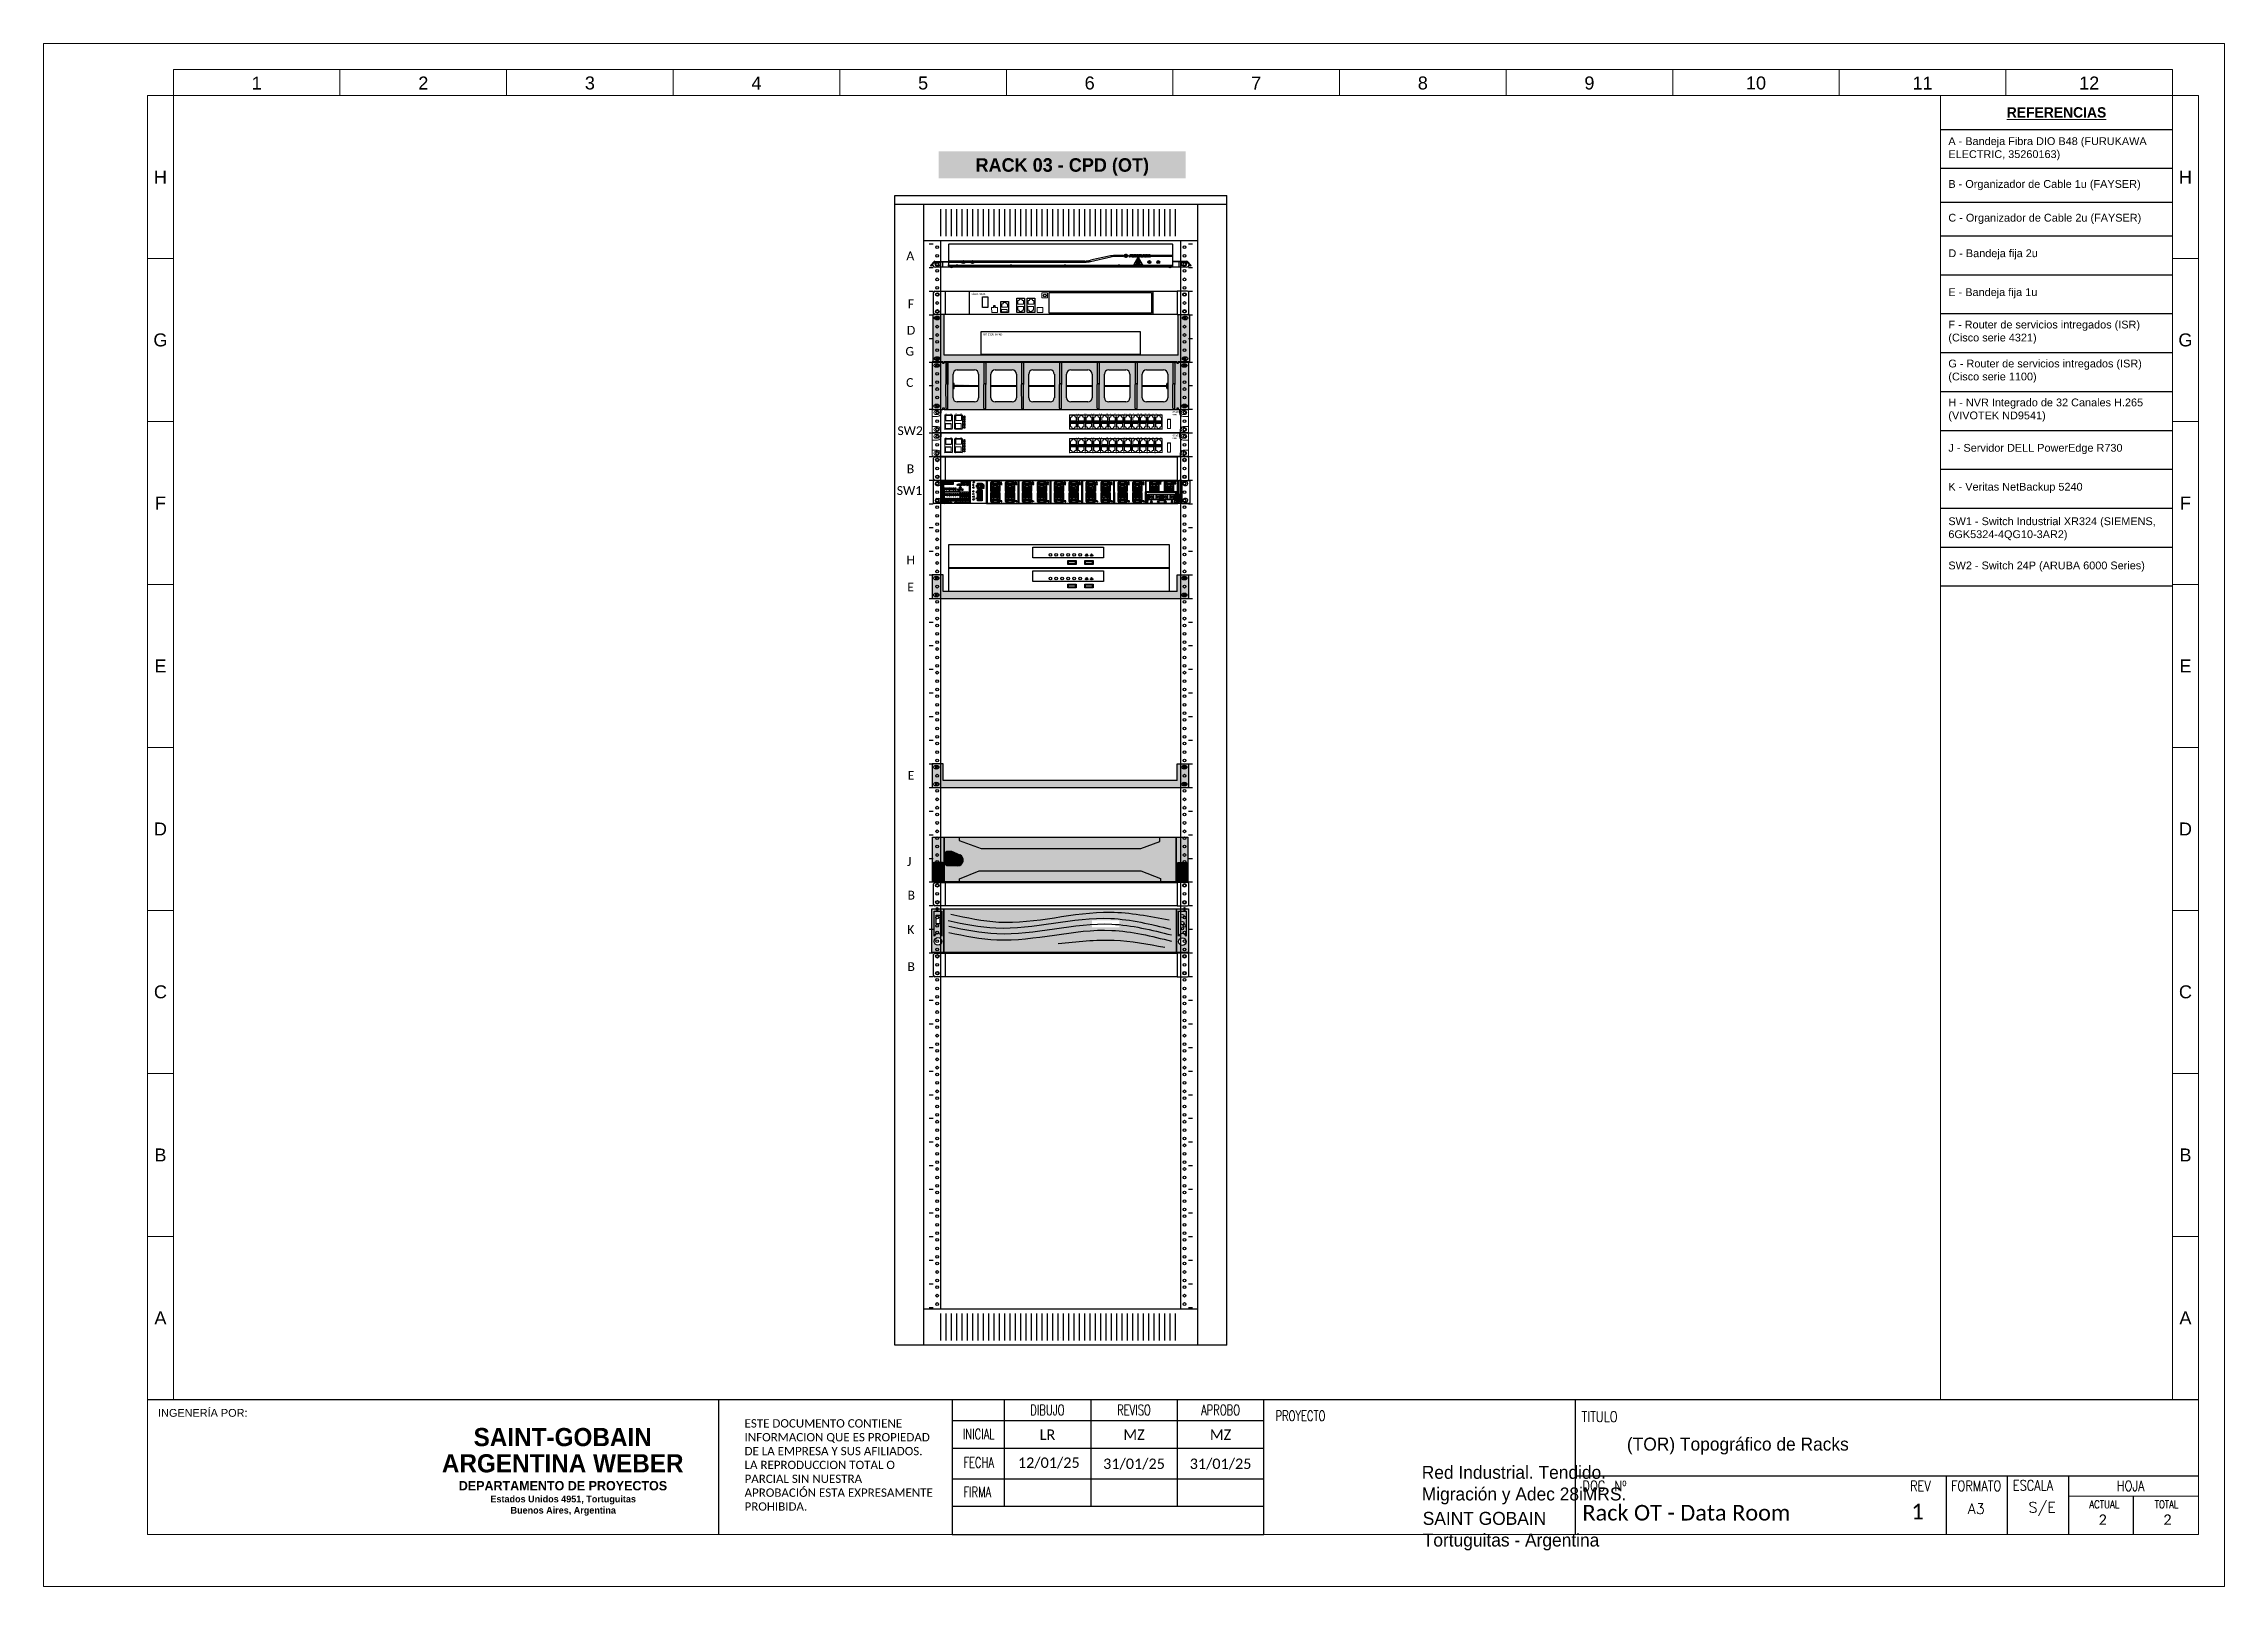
# Paper-space layout 'RACK INDUSTRIAL (OT)' of a CAD drawing. Header units: millimetres. Extents: x 0 to 420, y 0 to 297.
# The model-space entities are those that its viewports show. They can reach past a viewport. Long polylines and large blocks are cut down to what shows.
import ezdxf
from ezdxf.enums import TextEntityAlignment as Align

# ---------------------------------------------------------------- set-up
doc = ezdxf.new("R2018")
doc.units = ezdxf.units.MM
for name, color, linetype in [('Bandeja Fija 1U', 7, 'Continuous'), ('Bandeja Fija 2U', 7, 'Continuous'), ('Elem. Eléctricos - Termomagneticas', 7, 'Continuous'), ('Netbackup - Veritas 5240', 7, 'Continuous'), ('NVR - Vivotek ND9541', 7, 'Continuous'), ('ODF', 7, 'Continuous'), ('Ordenador de Cables 1U', 7, 'Continuous'), ('Ordenador de cables 2U', 7, 'Continuous'), ('Rack - Base 15U', 7, 'Continuous'), ('Rack - Base 45U', 7, 'Continuous'), ('Rotulo (Referencia)', 7, 'Continuous'), ('Router - Cisco 1100', 7, 'Continuous'), ('Router - Cisco 4321', 7, 'Continuous'), ('Servidor - Dell Power Edge R730', 7, 'Continuous'), ('SW - Aruba Serie 6000', 7, 'Continuous'), ('SW Siemens Scalance XR324', 7, 'Continuous'), ('Textos - Nombre de Racks', 7, 'Continuous'), ('Textos - Ref. Eléctricas', 7, 'Continuous'), ('Textos - Ref. Unidades', 7, 'Continuous')]:
    doc.layers.add(name, color=color, linetype=linetype)
for name, color, linetype, lineweight in [('Rotulo (Exterior)', 7, 'Continuous', 0), ('Rotulo (Hoja)', 7, 'Continuous', 0), ('Rotulo (interiores)', 7, 'Continuous', 0), ('Rotulo (texto)', 7, 'Continuous', 0)]:
    doc.layers.add(name, color=color, linetype=linetype, lineweight=lineweight)
doc.styles.add('Calibri', font='calibri.ttf')
doc.styles.add('COTAS', font='romans.shx', dxfattribs={"width": 0.8})
doc.styles.add('Notes', font='arial.ttf', dxfattribs={"height": 3})
doc.styles.add('Referencias Rotulo', font='arial.ttf', dxfattribs={"width": 0.8})
doc.styles.get("Standard").update_dxf_attribs({"font": 'arial.ttf'})

psp = doc.layouts.new('RACK INDUSTRIAL (OT)')

# ---------------------------------------------------------------- texts
at = {"layer": 'Rotulo (Referencia)', "color": 0, "char_height": 1.5, "width": 41.664, "attachment_point": 4}
for s, insert in [('A - Bandeja Fibra DIO B48 (FURUKAWA ELECTRIC, 35260163)', (366.84, 276.75)), ('B - Organizador de Cable 1u (FAYSER)', (366.84, 269.76)), ('C - Organizador de Cable 2u (FAYSER)', (366.84, 263.26)), ('D - Bandeja fija 2u', (366.84, 256.42)), ('E - Bandeja fija 1u', (366.84, 248.93)), ('F - Router de servicios intregados (ISR) (Cisco serie 4321)', (366.84, 241.44)), ('G - Router de servicios intregados (ISR) (Cisco serie 1100)', (366.84, 233.94)), ('H - NVR Integrado de 32 Canales H.265 (VIVOTEK ND9541)', (366.84, 226.45)), ('J - Servidor DELL PowerEdge R730', (366.84, 218.96)), ('K - Veritas NetBackup 5240', (366.84, 211.47)), ('SW1 - Switch Industrial XR324 (SIEMENS, 6GK5324-4QG10-3AR2)', (366.84, 203.58)), ('SW2 - Switch 24P (ARUBA 6000 Series)', (366.84, 196.32))]:
    psp.add_mtext(s, dxfattribs=dict(at, insert=insert))

msp = doc.modelspace()

# ---------------------------------------------------------------- texts
at = {"layer": 'Textos - Nombre de Racks', "insert": (11492.45, 8170.46), "char_height": 1, "attachment_point": 2, "bg_fill": 1, "box_fill_scale": 1.5, "bg_fill_color": 253, "bg_fill_transparency": 0}
msp.add_mtext_dynamic_manual_height_columns('{\\fBahnschrift SemiBold|b0|i0|c0|p34;RACK 03 - CPD (OT)}', width=17.3064, gutter_width=12.5, heights=[0], dxfattribs=at)
at = {"layer": 'Textos - Ref. Unidades', "char_height": 0.65, "attachment_point": 1, "style": 'Calibri'}
for s, width, heights, insert in [('A', 0.5374, [0], (11480.9, 8163.56)), ('F', 0.5374, [0], (11481.01, 8160)), ('D', 0.5374, [0], (11480.94, 8158.05)), ('G', 0.5374, [0], (11480.83, 8156.49)), ('C', 0.5374, [0], (11480.88, 8154.18)), ('SW2', 0.5374, [0], (11480.24, 8150.61)), ('B', 0.5374, [0], (11480.93, 8147.79)), ('SW1', 0.5374, [0], (11480.19, 8146.18)), ('H', 0.65, [0.663], (11480.91, 8141.04)), ('E', 0.65, [0.663], (11480.97, 8139.03)), ('E', 0.5374, [0], (11481, 8125.09)), ('J', 0.5374, [0], (11480.95, 8118.71)), ('B', 0.5374, [0], (11480.99, 8116.22)), ('K', 0.5374, [0], (11480.96, 8113.68)), ('B', 0.5374, [0], (11480.98, 8110.93))]:
    msp.add_mtext_dynamic_manual_height_columns(s, width=width, gutter_width=75, heights=heights, dxfattribs=dict(at, insert=insert))

# ---------------------------------------------------------------- blocks, each defined once
blk = doc.blocks.new('Referencia Exterior Rotulo')
at = {"layer": 'Rotulo (Exterior)'}
for points in [[(25, 287), (57.08, 287), (57.08, 292), (25, 292)], [(57.08, 287), (89.17, 287), (89.17, 292), (57.08, 292)], [(89.17, 287), (121.25, 287), (121.25, 292), (89.17, 292)], [(121.25, 287), (153.33, 287), (153.33, 292), (121.25, 292)], [(153.33, 287), (185.42, 287), (185.42, 292), (153.33, 292)], [(185.42, 287), (217.5, 287), (217.5, 292), (185.42, 292)], [(217.5, 287), (249.58, 287), (249.58, 292), (217.5, 292)], [(249.58, 287), (281.67, 287), (281.67, 292), (249.58, 292)], [(281.67, 287), (313.75, 287), (313.75, 292), (281.67, 292)], [(313.75, 287), (345.83, 287), (345.83, 292), (313.75, 292)], [(345.83, 287), (377.92, 287), (377.92, 292), (345.83, 292)], [(377.92, 287), (410, 287), (410, 292), (377.92, 292)], [(25, 287), (20, 287), (20, 255.62), (25, 255.62)], [(415, 287), (410, 287), (410, 255.62), (415, 255.62)], [(25, 255.62), (20, 255.62), (20, 224.25), (25, 224.25)], [(415, 255.62), (410, 255.62), (410, 224.25), (415, 224.25)], [(25, 224.25), (20, 224.25), (20, 192.87), (25, 192.87)], [(415, 224.25), (410, 224.25), (410, 192.87), (415, 192.87)], [(25, 192.87), (20, 192.87), (20, 161.5), (25, 161.5)], [(415, 192.87), (410, 192.87), (410, 161.5), (415, 161.5)], [(25, 161.5), (20, 161.5), (20, 130.12), (25, 130.12)], [(415, 161.5), (410, 161.5), (410, 130.12), (415, 130.12)], [(25, 130.12), (20, 130.12), (20, 98.75), (25, 98.75)], [(415, 130.12), (410, 130.12), (410, 98.75), (415, 98.75)], [(25, 98.75), (20, 98.75), (20, 67.37), (25, 67.37)], [(415, 98.75), (410, 98.75), (410, 67.37), (415, 67.37)], [(25, 67.37), (20, 67.37), (20, 36), (25, 36)], [(415, 67.37), (410, 67.37), (410, 36), (415, 36)]]:
    blk.add_lwpolyline(points, close=True, dxfattribs=at)
for p in [(25, 255.62), (415, 255.62), (25, 224.25), (415, 224.25), (25, 192.87), (415, 192.87), (25, 161.5), (415, 161.5), (25, 130.12), (415, 130.12), (25, 98.75), (415, 98.75), (25, 67.37), (415, 67.37)]:
    blk.add_point(p, dxfattribs=at)
at = {"layer": 'Rotulo (Hoja)'}
blk.add_lwpolyline([(0, 0), (420, 0), (420, 297), (0, 297)], close=True, dxfattribs=at)
at = {"layer": 'Rotulo (Exterior)', "char_height": 2.5, "width": 3.7931, "attachment_point": 5}
for s, insert in [('1', (41.04, 289.41)), ('2', (73.13, 289.41)), ('3', (105.21, 289.41)), ('4', (137.29, 289.41)), ('5', (169.38, 289.41)), ('6', (201.46, 289.41)), ('7', (233.54, 289.41)), ('8', (265.62, 289.41)), ('9', (297.71, 289.41)), ('10', (329.79, 289.41)), ('11', (361.87, 289.41)), ('12', (393.96, 289.41)), ('H', (22.5, 271.31)), ('H', (412.5, 271.31)), ('G', (22.5, 239.94)), ('G', (412.5, 239.94)), ('F', (22.5, 208.56)), ('F', (412.5, 208.56)), ('E', (22.5, 177.19)), ('E', (412.5, 177.19)), ('D', (22.5, 145.81)), ('D', (412.5, 145.81)), ('C', (22.5, 114.44)), ('C', (412.5, 114.44)), ('B', (22.5, 83.06)), ('B', (412.5, 83.06)), ('A', (22.5, 51.69)), ('A', (412.5, 51.69))]:
    blk.add_mtext(s, dxfattribs=dict(at, insert=insert))
blk = doc.blocks.new('SG - Rotulo A3')
at = {"layer": 'Rotulo (Exterior)'}
blk.add_line((365.34, 287), (365.34, 36), dxfattribs=at)
at = {"layer": 'Rotulo (Exterior)', "color": 0}
for p, q in [((365.34, 287), (410, 287)), ((365.34, 280.5), (410, 280.5))]:
    blk.add_line(p, q, dxfattribs=at)
at = {"layer": 'Rotulo (Exterior)', "lineweight": 30}
blk.add_line((20, 36), (415, 36), dxfattribs=at)
at = {"layer": 'Rotulo (interiores)', "lineweight": 25}
for p, q in [((130, 36), (130, 10)), ((175, 36), (175, 10)), ((185, 36), (185, 15.4)), ((201.67, 36), (201.67, 15.4)), ((218.33, 36), (218.33, 15.4)), ((235, 10), (235, 36)), ((295, 10), (295, 36)), ((175, 31.91), (235, 31.91)), ((295, 21.27), (415, 21.27)), ((366.49, 10), (366.49, 21.27)), ((378.26, 10), (378.26, 21.27)), ((390.03, 10), (390.03, 21.27)), ((402.52, 10), (402.52, 17.34))]:
    blk.add_line(p, q, dxfattribs=at)
at = {"layer": 'Rotulo (interiores)'}
blk.add_line((390.03, 17.34), (415, 17.34), dxfattribs=at)
blk.add_lwpolyline([(415, 36), (20, 36), (20, 10), (415, 10)], close=True, dxfattribs=at)
at = {"layer": 'Rotulo (interiores)', "lineweight": 25}
for points in [[(175, 20.69), (235, 20.69), (235, 26.52), (175, 26.52)], [(235, 15.4), (175, 15.4), (175, 10), (235, 10)]]:
    blk.add_lwpolyline(points, close=True, dxfattribs=at)
blk.add_blockref('Referencia Exterior Rotulo', (0, 0))
at = {"style": 'Calibri'}
for tag, p in [('DIBUJO', (193.33, 29.21)), ('REVISO', (210, 29.21)), ('APROBO', (226.67, 29.21)), ('FECHA-DIBUJO', (193.59, 23.81)), ('FECHA-REVISO', (210, 23.6)), ('FECHA-APROBO', (226.67, 23.6)), ('HOJA-ACTUAL', (396.57, 12.85)), ('TOTAL-HOJA', (409.04, 12.85))]:
    blk.add_attdef(tag, text='', height=2, dxfattribs=at).set_placement(p, align=Align.MIDDLE_CENTER)
at = {"lineweight": 30, "flags": 104}
blk.add_attdef('TITULO', text='', height=3, dxfattribs=at).set_placement((304.93, 28.64), align=Align.MIDDLE_LEFT)
for tag, height, p in [('PROYECTO', 2.7, (265.42, 27.37)), ('UNIDAD_DE_NEGOCIO', 2, (265.61, 14.34))]:
    blk.add_attdef(tag, text='', height=height, dxfattribs=at).set_placement(p, align=Align.MIDDLE_CENTER)
at = {"style": 'Calibri'}
for tag, p in [('N°DE-DOCUMENTO', (296.36, 15.68)), ('REV', (359.7, 15.92))]:
    blk.add_attdef(tag, text='', height=3, dxfattribs=at).set_placement(p, align=Align.TOP_LEFT)
at = {"layer": 'Rotulo (Exterior)', "color": 0, "attachment_point": 5}
for s, insert, char_height, width in [('{\\fBahnschrift SemiBold|b0|i0|c0|p34;\\LREFERENCIAS}', (387.67, 283.75), 2, 41.664), ('{\\fBahnschrift SemiBold|b0|i0|c0|p34;SAINT-GOBAIN}', (99.97, 28.72), 3.5, 41.664), ('{\\fBahnschrift SemiBold|b0|i0|c0|p34;ARGENTINA WEBER}', (99.97, 23.67), 3.5, 51.666), ('{\\fBahnschrift SemiBold|b0|i0|c0|p34;DEPARTAMENTO DE PROYECTOS}', (100.02, 19.37), 1.8, 53.2348), ('{\\fBahnschrift SemiBold|b0|i0|c0|p34;Estados Unidos 4951, Tortuguitas^JBuenos Aires, Argentina}', (100.07, 15.54), 1.3, 41.664)]:
    blk.add_mtext(s, dxfattribs=dict(at, insert=insert, char_height=char_height, width=width))
at = {"layer": 'Rotulo (texto)'}
for s, insert, char_height, width, attachment_point, style in [('{\\W1;INGENERÍA POR:}', (22.04, 34.15), 1.5, 17.9198, 1, 'Referencias Rotulo'), ('\\pxqc;{\\W0.7;DIBUJO}', (193.33, 33.95), 2, 16.0912, 5, 'COTAS'), ('\\pxqc;{\\W0.7;REVISO}', (210, 33.95), 2, 16.0912, 5, 'COTAS'), ('\\pxqc;{\\W0.7;APROBO}', (226.67, 33.95), 2, 16.0912, 5, 'COTAS'), ('\\pxqc;{\\W0.7;PROYECTO}', (234.01, 33.84), 2, 16.0912, 1, 'COTAS'), ('\\pxql;TITULO', (296.21, 33.67), 2, 16.0912, 1, 'COTAS'), ('\\pxql;ESTE DOCUMENTO CONTIENE INFORMACION QUE ES PROPIEDAD DE LA EMPRESA Y SUS AFILIADOS. LA REPRODUCCION TOTAL O PARCIAL SIN NUESTRA APROBACIÓN ESTA EXPRESAMENTE PROHIBIDA.', (135, 32.18), 1.6, 36.2843, 1, 'Calibri'), ('\\pxqc;{\\W0.7;INICIAL}', (172.05, 30.32), 2, 16.0912, 1, 'COTAS'), ('\\pxqc;{\\W0.7;FECHA}', (172.05, 24.85), 2, 16.0912, 1, 'COTAS'), ('\\pxqc;{\\W0.7;FIRMA}', (171.78, 19.17), 2, 16.0912, 1, 'COTAS'), ('DOC. Nº', (296.38, 20.34), 2, 16.0912, 1, 'COTAS'), ('REV', (359.47, 20.34), 2, 16.0912, 1, 'COTAS'), ('\\pxql;FORMATO', (367.36, 20.34), 2, 16.0912, 1, 'COTAS'), ('\\pxql;ESCALA', (379.26, 20.45), 2, 16.0912, 1, 'COTAS'), ('HOJA', (399.27, 20.34), 2, 16.0912, 1, 'COTAS'), ('\\pxqc;{\\W1;A3}', (364.16, 15.94), 2, 16.0912, 1, 'COTAS'), ('\\pxqc;{\\W1;S/E}', (376.87, 16.22), 2, 16.0912, 1, 'COTAS'), ('\\pxql;ACTUAL', (394, 16.54), 1.5, 16.0912, 1, 'COTAS'), ('\\pxql;TOTAL', (406.58, 16.54), 1.5, 16.0912, 1, 'COTAS')]:
    blk.add_mtext(s, dxfattribs=dict(at, insert=insert, char_height=char_height, width=width, attachment_point=attachment_point, style=style))
blk = doc.blocks.new('Ordenador de Cables 1U')
at = {"layer": 'Ordenador de Cables 1U'}
for p, q in [((-5.02, 0), (-4.27, 0)), ((-4.27, 0), (12.93, 0)), ((-4.27, 0), (-4.27, -1.74)), ((12.93, 0), (12.93, -1.74)), ((13.68, 0), (12.93, 0)), ((-5.12, -1.64), (-5.12, -0.1)), ((13.78, -1.64), (13.78, -0.1)), ((-4.27, -1.74), (-5.02, -1.74)), ((12.93, -1.74), (-4.27, -1.74)), ((12.93, -1.74), (13.68, -1.74))]:
    blk.add_line(p, q, dxfattribs=at)
for centre in [(-4.84, -0.22), (-4.84, -1.47), (13.47, -0.22), (13.47, -1.47)]:
    blk.add_circle(centre, 0.13, dxfattribs=at)
for centre, start, end in [((-5.02, -0.1), 90, 180), ((13.68, -0.1), 0, 90), ((-5.02, -1.64), 180, 270), ((13.68, -1.64), 270, 0)]:
    blk.add_arc(centre, 0.1, start, end, dxfattribs=at)
blk = doc.blocks.new('*U41')
at = {"layer": 'Bandeja Fija 2U'}
h = blk.add_hatch(color=254, dxfattribs=at)
h.paths.add_polyline_path([(13, 6.8), (13, 82.6), (-8, 82.6), (-8, -6.3), (473, -6.3), (473, 82.6), (452, 82.6), (452, 6.8)])
edge = h.paths.add_edge_path(flags=16)
edge.add_ellipse((0, 0), major_axis=(5.01, 0), ratio=0.699345, start_angle=0, end_angle=360)
edge = h.paths.add_edge_path(flags=16)
edge.add_ellipse((0, 76.2), major_axis=(5.01, 0), ratio=0.699345, start_angle=0, end_angle=360)
edge = h.paths.add_edge_path(flags=16)
edge.add_ellipse((465, 0), major_axis=(-5.01, 0), ratio=0.699345, start_angle=0, end_angle=360)
edge = h.paths.add_edge_path(flags=16)
edge.add_ellipse((465, 76.2), major_axis=(-5.01, 0), ratio=0.699345, start_angle=0, end_angle=360)
at = {"layer": 'Bandeja Fija 2U', "color": 7, "linetype": 'Continuous'}
for p, q in [((13, 82.6), (-8, 82.6)), ((-8, 82.6), (-8, -6.3)), ((13, 6.8), (13, 82.6)), ((452, 6.8), (452, 82.6)), ((452, 82.6), (473, 82.6)), ((473, 82.6), (473, -6.3)), ((452, 6.8), (13, 6.8)), ((-8, -6.3), (473, -6.3))]:
    blk.add_line(p, q, dxfattribs=at)
at = {"layer": 'Bandeja Fija 2U', "color": 1}
for p, q in [((-2.1, 78.3), (2.1, 74.1)), ((-2.1, 74.1), (2.1, 78.3)), ((462.9, 78.3), (467.1, 74.1)), ((462.9, 74.1), (467.1, 78.3)), ((-2.1, 2.1), (2.1, -2.1)), ((-2.1, -2.1), (2.1, 2.1)), ((462.9, 2.1), (467.1, -2.1)), ((462.9, -2.1), (467.1, 2.1))]:
    blk.add_line(p, q, dxfattribs=at)
at = {"layer": 'Bandeja Fija 2U', "color": 7, "linetype": 'Continuous'}
for centre, major_axis in [((0, 76.2), (5.01, 0)), ((465, 76.2), (-5.01, 0)), ((0, 0), (5.01, 0)), ((465, 0), (-5.01, 0))]:
    blk.add_ellipse(centre, major_axis=major_axis, ratio=0.699345, dxfattribs=at)
at = {"layer": 'Bandeja Fija 2U', "style": 'Notes', "flags": 3}
blk.add_attdef('CODIGO', (-8, -14.3), '', height=3, dxfattribs=at)
blk = doc.blocks.new('*U43')
at = {"layer": 'Ordenador de cables 2U'}
h = blk.add_hatch(color=253, dxfattribs=at)
h.paths.add_polyline_path([(473, 6.4), (453.4, 6.4), (453.4, 3.7), (451.3, 3.7), (451.3, 6.4), (13.6, 6.4), (13.6, 3.7), (11.5, 3.7), (11.5, 6.4), (-8.5, 6.4), (-8.5, -82.5), (11.7, -82.5), (11.7, -79.9), (13.8, -79.9), (13.8, -82.6), (451.2, -82.5), (451.2, -79.9), (453.3, -79.9), (453.3, -82.5), (473, -82.5)])
h.paths.add_polyline_path([(447, -36.1), (447, -80.1, -0.961659), (443.5, -80.2), (443.4, -36.1), (443.4, 3.9, -1.000027), (447, 3.9), (447.1, 3.9)], flags=16)
edge = h.paths.add_edge_path(flags=16)
edge.add_ellipse((464.8, 0), major_axis=(5.25, 0), ratio=0.666667, start_angle=0, end_angle=360)
edge = h.paths.add_edge_path(flags=16)
edge.add_ellipse((465, -76.2), major_axis=(5.25, 0), ratio=0.666667, start_angle=0, end_angle=360)
h.paths.add_polyline_path([(376, -36.1), (376, -80.1, -0.961659), (372.5, -80.2), (372.4, -36.1), (372.4, 3.9, -1.000027), (376, 3.9), (376.1, 3.9)], flags=16)
h.paths.add_polyline_path([(305, -36.1), (305, -80.1, -0.961659), (301.5, -80.2), (301.4, -36.1), (301.4, 3.9, -1.000027), (305, 3.9), (305.1, 3.9)], flags=16)
h.paths.add_polyline_path([(234, -36.1), (234, -80.1, -0.961659), (230.5, -80.2), (230.4, -36.1), (230.4, 3.9, -1.000027), (234, 3.9), (234.1, 3.9)], flags=16)
h.paths.add_polyline_path([(163, -36.1), (163, -80.1, -0.961659), (159.5, -80.2), (159.4, -36.1), (159.4, 3.9, -1.000027), (163, 3.9), (163.1, 3.9)], flags=16)
h.paths.add_polyline_path([(92, -36.1), (92, -80.1, -0.961659), (88.5, -80.2), (88.4, -36.1), (88.4, 3.9, -1.000027), (92, 3.9), (92.1, 3.9)], flags=16)
h.paths.add_polyline_path([(21, -36.1), (21, -80.1, -0.961659), (17.5, -80.2), (17.4, -36.1), (17.4, 3.9, -1.000027), (21, 3.9), (21.1, 3.9)], flags=16)
edge = h.paths.add_edge_path(flags=16)
edge.add_ellipse((0, 0), major_axis=(5.25, 0), ratio=0.666667, start_angle=0, end_angle=360)
edge = h.paths.add_edge_path(flags=16)
edge.add_ellipse((0, -76.2), major_axis=(5.25, 0), ratio=0.666667, start_angle=0, end_angle=360)
edge = h.paths.add_edge_path()
edge.add_line((30.7, -42.6), (30.7, -34.6))
edge.add_arc((31.7, -34.6), 1, 177.3958, 180.0074)
edge.add_line((30.7, -34.6), (30.7, -42.6))
edge = h.paths.add_edge_path(flags=0)
edge.add_arc((38.7, -60.6), 8, 180, 270)
edge.add_line((38.7, -68.6), (70.7, -68.6))
edge.add_arc((70.7, -60.6), 8, 270, 360)
edge.add_line((78.7, -60.6), (78.7, -16.6))
edge.add_arc((70.7, -16.6), 8, 0, 90)
edge.add_line((70.7, -8.6), (38.7, -8.6))
edge.add_arc((38.7, -16.6), 8, 90, 180)
edge.add_line((30.7, -16.6), (30.7, -60.6))
edge = h.paths.add_edge_path(flags=0)
edge.add_arc((425.8, -16.6), 8, 0, 90)
edge.add_line((425.8, -8.6), (393.8, -8.6))
edge.add_arc((393.8, -16.6), 8, 90, 180)
edge.add_line((385.8, -16.6), (385.8, -60.6))
edge.add_arc((393.8, -60.6), 8, 180, 270)
edge.add_line((393.8, -68.6), (425.8, -68.6))
edge.add_arc((425.8, -60.6), 8, 270, 360)
edge.add_line((433.8, -60.6), (433.8, -16.6))
edge = h.paths.add_edge_path(flags=0)
edge.add_arc((322.8, -60.6), 8, 180, 270)
edge.add_line((322.8, -68.6), (354.8, -68.6))
edge.add_arc((354.8, -60.6), 8, 270, 360)
edge.add_line((362.8, -60.6), (362.8, -16.6))
edge.add_arc((354.8, -16.6), 8, 0, 90)
edge.add_line((354.8, -8.6), (322.8, -8.6))
edge.add_arc((322.8, -16.6), 8, 90, 180)
edge.add_line((314.8, -16.6), (314.8, -60.6))
edge = h.paths.add_edge_path(flags=0)
edge.add_arc((283.8, -16.6), 8, 0, 90)
edge.add_line((283.8, -8.6), (251.8, -8.6))
edge.add_arc((251.8, -16.6), 8, 90, 180)
edge.add_line((243.8, -16.6), (243.8, -60.6))
edge.add_arc((251.8, -60.6), 8, 180, 270)
edge.add_line((251.8, -68.6), (283.8, -68.6))
edge.add_arc((283.8, -60.6), 8, 270, 360)
edge.add_line((291.8, -60.6), (291.8, -16.6))
edge = h.paths.add_edge_path(flags=0)
edge.add_arc((212.7, -16.6), 8, 0, 90)
edge.add_line((212.7, -8.6), (180.7, -8.6))
edge.add_arc((180.7, -16.6), 8, 90, 180)
edge.add_line((172.7, -16.6), (172.7, -60.6))
edge.add_arc((180.7, -60.6), 8, 180, 270)
edge.add_line((180.7, -68.6), (212.7, -68.6))
edge.add_arc((212.7, -60.6), 8, 270, 360)
edge.add_line((220.8, -60.6), (220.8, -16.6))
edge = h.paths.add_edge_path(flags=0)
edge.add_arc((109.7, -60.6), 8, 180, 270)
edge.add_line((109.7, -68.6), (141.7, -68.6))
edge.add_arc((141.7, -60.6), 8, 270, 360)
edge.add_line((149.7, -60.6), (149.7, -16.6))
edge.add_arc((141.7, -16.6), 8, 0, 90)
edge.add_line((141.7, -8.6), (109.7, -8.6))
edge.add_arc((109.7, -16.6), 8, 90, 180)
edge.add_line((101.7, -16.6), (101.7, -60.6))
h = blk.add_hatch(color=9, dxfattribs=at)
h.paths.add_polyline_path([(21, 3.9, 1.000027), (17.4, 3.9), (17.4, -36.1, -1), (21, -36.1), (21, -36.1)])
h.paths.add_polyline_path([(92, 3.9, 1.000027), (88.4, 3.9), (88.4, -36.1, -1), (92, -36.1), (92, -36.1)])
h.paths.add_polyline_path([(163, 3.9, 1.000027), (159.4, 3.9), (159.4, -36.1, -1), (163, -36.1), (163, -36.1)])
h.paths.add_polyline_path([(234, 3.9, 1.000027), (230.4, 3.9), (230.4, -36.1, -1), (234, -36.1), (234, -36.1)])
h.paths.add_polyline_path([(305, 3.9, 1.000027), (301.4, 3.9), (301.4, -36.1, -1), (305, -36.1), (305, -36.1)])
h.paths.add_polyline_path([(376, 3.9, 1.000027), (372.4, 3.9), (372.4, -36.1, -1), (376, -36.1), (376, -36.1)])
h.paths.add_polyline_path([(447, 3.9, 1.000027), (443.4, 3.9), (443.4, -36.1, -1), (447, -36.1), (447, -36.1)])
h = blk.add_hatch(color=8, dxfattribs=at)
h.paths.add_polyline_path([(21, -36.1, 1.000062), (17.4, -36.1), (17.5, -80.2, 0.961659), (21, -80.1)])
h.paths.add_polyline_path([(92, -36.1, 1.000062), (88.4, -36.1), (88.5, -80.2, 0.961659), (92, -80.1)])
h.paths.add_polyline_path([(163, -36.1, 1.000062), (159.4, -36.1), (159.5, -80.2, 0.961659), (163, -80.1)])
h.paths.add_polyline_path([(234, -36.1, 1.000062), (230.4, -36.1), (230.5, -80.2, 0.961659), (234, -80.1)])
h.paths.add_polyline_path([(305, -36.1, 1.000062), (301.4, -36.1), (301.5, -80.2, 0.961659), (305, -80.1)])
h.paths.add_polyline_path([(376, -36.1, 1.000062), (372.4, -36.1), (372.5, -80.2, 0.961659), (376, -80.1)])
h.paths.add_polyline_path([(447, -36.1, 1.000062), (443.4, -36.1), (443.5, -80.2, 0.961659), (447, -80.1)])
blk.add_hatch(color=9, dxfattribs=at).paths.add_polyline_path([(32.7, -37.6), (32.7, -34.6, 1.022855), (30.7, -34.7), (30.7, -42.6, 1.002484), (32.7, -42.6), (32.7, -39.6), (78.7, -39.6), (78.7, -37.6)])
h = blk.add_hatch(color=9, dxfattribs=at)
h.paths.add_polyline_path([(149.7, -39.6), (101.7, -39.6), (101.7, -37.6), (149.7, -37.6)])
h.paths.add_polyline_path([(172.7, -39.6), (172.7, -37.6), (220.8, -37.6), (220.8, -39.6)])
h.paths.add_polyline_path([(291.8, -39.6), (243.8, -39.6), (243.8, -37.6), (291.8, -37.6)])
h.paths.add_polyline_path([(362.8, -39.6), (314.8, -39.6), (314.8, -37.6), (362.8, -37.6)])
edge = h.paths.add_edge_path(flags=17)
edge.add_line((431.7, -39.6), (385.8, -39.6))
edge.add_line((385.8, -39.6), (385.8, -37.6))
edge.add_line((385.8, -37.6), (431.7, -37.6))
edge.add_line((431.7, -37.6), (431.7, -34.6))
edge.add_arc((432.8, -34.6), 1, -2.6042, 179.9851, ccw=False)
edge.add_line((433.8, -34.7), (433.8, -42.6))
edge.add_arc((432.7, -42.6), 1, -179.7456, 0.2235, ccw=False)
edge.add_line((431.7, -42.6), (431.7, -39.6))
edge = h.paths.add_edge_path(flags=17)
edge.add_line((431.7, -39.6), (385.8, -39.6))
edge.add_line((385.8, -39.6), (385.8, -37.6))
edge.add_line((385.8, -37.6), (431.7, -37.6))
edge.add_line((431.7, -37.6), (431.7, -34.6))
edge.add_arc((432.8, -34.6), 1, 357.3958, 539.9851)
edge.add_line((433.8, -42.6), (433.8, -34.7))
edge.add_arc((432.7, -42.6), 1, 180.2544, 360.2235)
edge.add_line((431.7, -42.6), (431.7, -39.6))
edge = h.paths.add_edge_path()
edge.add_line((78.7, -39.6), (32.7, -39.6))
edge.add_line((32.7, -37.6), (78.7, -37.6))
edge.add_line((32.7, -37.6), (32.7, -34.6))
edge.add_line((32.7, -42.6), (32.7, -39.6))
edge.add_arc((31.7, -34.6), 1, 0.0149, 182.6042)
edge.add_arc((31.8, -42.6), 1, 179.7765, 359.7456)
edge.add_line((30.7, -42.6), (30.7, -34.6))
edge.add_line((78.7, -39.6), (78.7, -37.6))
at = {"layer": 'Ordenador de cables 2U', "color": 7, "linetype": 'Continuous'}
for p, q in [((11.5, 6.4), (-8.5, 6.4)), ((-8.5, 6.4), (-8.5, -82.5)), ((11.5, 3.7), (11.5, 6.4)), ((13.6, 3.7), (11.5, 3.7)), ((451.3, 6.4), (13.6, 6.4)), ((13.6, 6.4), (13.6, 3.7)), ((451.3, 3.7), (451.3, 6.4)), ((453.4, 3.7), (451.3, 3.7)), ((473, 6.4), (453.4, 6.4)), ((453.4, 6.4), (453.4, 3.7)), ((473, -82.5), (473, 6.4)), ((30.7, -60.6), (30.7, -16.6)), ((38.7, -8.6), (70.7, -8.6)), ((78.7, -16.6), (78.7, -60.6)), ((101.7, -60.6), (101.7, -16.6)), ((109.7, -8.6), (141.7, -8.6)), ((149.7, -16.6), (149.7, -60.6)), ((172.7, -60.6), (172.7, -16.6)), ((180.7, -8.6), (212.7, -8.6)), ((220.8, -16.6), (220.8, -60.6)), ((243.8, -60.6), (243.8, -16.6)), ((251.8, -8.6), (283.8, -8.6)), ((291.8, -16.6), (291.8, -60.6)), ((314.8, -60.6), (314.8, -16.6)), ((322.8, -8.6), (354.8, -8.6)), ((362.8, -16.6), (362.8, -60.6)), ((385.8, -60.6), (385.8, -16.6)), ((393.8, -8.6), (425.8, -8.6)), ((433.8, -16.6), (433.8, -60.6)), ((11.7, -82.5), (11.7, -79.9)), ((11.7, -79.9), (13.8, -79.9)), ((13.8, -79.9), (13.8, -82.6)), ((70.7, -68.6), (38.7, -68.6)), ((141.7, -68.6), (109.7, -68.6)), ((212.7, -68.6), (180.7, -68.6)), ((283.8, -68.6), (251.8, -68.6)), ((354.8, -68.6), (322.8, -68.6)), ((425.8, -68.6), (393.8, -68.6)), ((451.2, -82.5), (451.2, -79.9)), ((451.2, -79.9), (453.3, -79.9)), ((453.3, -79.9), (453.3, -82.5)), ((-8.5, -82.5), (11.7, -82.5)), ((13.8, -82.6), (451.2, -82.5)), ((453.3, -82.5), (473, -82.5))]:
    blk.add_line(p, q, dxfattribs=at)
at = {"layer": 'Ordenador de cables 2U', "color": 1}
for p, q in [((-2.1, 2.1), (2.1, -2.1)), ((-2.1, -2.1), (2.1, 2.1)), ((462.6, 2.1), (466.9, -2.1)), ((462.6, -2.1), (466.9, 2.1)), ((-2.1, -74.1), (2.1, -78.3)), ((-2.1, -78.3), (2.1, -74.1)), ((462.7, -74.2), (467, -78.5)), ((462.7, -78.5), (467, -74.2))]:
    blk.add_line(p, q, dxfattribs=at)
at = {"layer": 'Ordenador de cables 2U'}
for p, q in [((17.4, 3.9), (17.4, -36.1)), ((21.1, 3.9), (21, -36.1)), ((88.4, 3.9), (88.4, -36.1)), ((92.1, 3.9), (92, -36.1)), ((159.4, 3.9), (159.4, -36.1)), ((163.1, 3.9), (163, -36.1)), ((230.4, 3.9), (230.4, -36.1)), ((232.4, 6.4), (234.6, 6.4)), ((234.1, 3.9), (234, -36.1)), ((301.4, 3.9), (301.4, -36.1)), ((305.1, 3.9), (305, -36.1)), ((372.4, 3.9), (372.4, -36.1)), ((376.1, 3.9), (376, -36.1)), ((443.4, 3.9), (443.4, -36.1)), ((447.1, 3.9), (447, -36.1)), ((30.7, -42.6), (30.7, -34.6)), ((32.7, -37.6), (32.7, -34.6)), ((32.7, -37.6), (78.7, -37.6)), ((32.7, -42.6), (32.7, -39.6)), ((78.7, -39.6), (32.7, -39.6)), ((78.7, -39.6), (78.7, -37.6)), ((101.7, -37.6), (149.7, -37.6)), ((101.7, -39.6), (101.7, -37.6)), ((149.7, -38.6), (101.7, -38.6)), ((149.7, -39.6), (101.7, -39.6)), ((149.7, -39.6), (149.7, -37.6)), ((172.7, -37.6), (220.8, -37.6)), ((172.7, -39.6), (172.7, -37.6)), ((220.8, -38.6), (172.7, -38.6)), ((220.8, -39.6), (172.7, -39.6)), ((220.8, -39.6), (220.8, -37.6)), ((243.8, -37.6), (291.8, -37.6)), ((243.8, -39.6), (243.8, -37.6)), ((291.8, -38.6), (243.8, -38.6)), ((291.8, -39.6), (243.8, -39.6)), ((291.8, -39.6), (291.8, -37.6)), ((314.8, -37.6), (362.8, -37.6)), ((314.8, -39.6), (314.8, -37.6)), ((362.8, -38.6), (314.8, -38.6)), ((362.8, -39.6), (314.8, -39.6)), ((362.8, -39.6), (362.8, -37.6)), ((385.8, -37.6), (431.7, -37.6)), ((385.8, -39.6), (385.8, -37.6)), ((433.8, -38.6), (385.8, -38.6)), ((431.7, -39.6), (385.8, -39.6)), ((431.7, -42.6), (431.7, -39.6)), ((431.7, -37.6), (431.7, -34.6)), ((433.8, -42.6), (433.8, -34.7))]:
    blk.add_line(p, q, dxfattribs=at)
at = {"layer": 'Ordenador de cables 2U', "linetype": 'Continuous'}
blk.add_line((19.2, 3.9), (19.2, -34.3), dxfattribs=at)
at = {"layer": 'Ordenador de cables 2U', "color": 8}
for p, q in [((17.5, -80.1), (17.4, -36.1)), ((21, -80.1), (21, -36.1)), ((88.5, -80.1), (88.4, -36.1)), ((92, -80.1), (92, -36.1)), ((159.5, -80.1), (159.4, -36.1)), ((163, -80.1), (163, -36.1)), ((230.5, -80.1), (230.4, -36.1)), ((234, -80.1), (234, -36.1)), ((301.5, -80.1), (301.4, -36.1)), ((305, -80.1), (305, -36.1)), ((372.5, -80.1), (372.4, -36.1)), ((376, -80.1), (376, -36.1)), ((443.5, -80.1), (443.4, -36.1)), ((447, -80.1), (447, -36.1))]:
    blk.add_line(p, q, dxfattribs=at)
at = {"layer": 'Ordenador de cables 2U'}
for centre, radius, start, end in [((19.2, 3.9), 1.8, 0, 180), ((90.2, 3.9), 1.8, 0, 180), ((161.2, 3.9), 1.8, 0, 180), ((232.3, 3.9), 1.8, 0, 180), ((303.3, 3.9), 1.8, 0, 180), ((374.3, 3.9), 1.8, 0, 180), ((445.3, 3.9), 1.8, 0, 180), ((19.2, -36.1), 1.8, 0, 180.0143), ((31.7, -34.6), 1, 0.0149, 182.6042), ((90.2, -36.1), 1.8, 0, 180.0143), ((161.2, -36.1), 1.8, 0, 180.0143), ((232.3, -36.1), 1.8, 0, 180.0143), ((303.3, -36.1), 1.8, 0, 180.0143), ((374.3, -36.1), 1.8, 0, 180.0143), ((432.8, -34.6), 1, 357.3958, 179.9851), ((445.3, -36.1), 1.8, 0, 180.0143), ((31.8, -42.6), 1, 179.7765, 359.7456), ((432.7, -42.6), 1, 180.2544, 0.2235)]:
    blk.add_arc(centre, radius, start, end, dxfattribs=at)
at = {"layer": 'Ordenador de cables 2U', "color": 7, "linetype": 'Continuous'}
for centre, start, end in [((38.7, -16.6), 90, 180), ((70.7, -16.6), 0, 90), ((109.7, -16.6), 90, 180), ((141.7, -16.6), 0, 90), ((180.7, -16.6), 90, 180), ((212.7, -16.6), 0, 90), ((251.8, -16.6), 90, 180), ((283.8, -16.6), 0, 90), ((322.8, -16.6), 90, 180), ((354.8, -16.6), 0, 90), ((393.8, -16.6), 90, 180), ((425.8, -16.6), 0, 90), ((38.7, -60.6), 180, 270), ((70.7, -60.6), 270, 360), ((109.7, -60.6), 180, 270), ((141.7, -60.6), 270, 360), ((180.7, -60.6), 180, 270), ((212.7, -60.6), 270, 360), ((251.8, -60.6), 180, 270), ((283.8, -60.6), 270, 360), ((322.8, -60.6), 180, 270), ((354.8, -60.6), 270, 360), ((393.8, -60.6), 180, 270), ((425.8, -60.6), 270, 360)]:
    blk.add_arc(centre, 8, start, end, dxfattribs=at)
at = {"layer": 'Ordenador de cables 2U', "color": 8}
for centre in [(19.2, -80.1), (90.2, -80.1), (161.2, -80.1), (232.3, -80.1), (303.3, -80.1), (374.3, -80.1), (445.3, -80.1)]:
    blk.add_arc(centre, 1.8, 175.5354, 0, dxfattribs=at)
at = {"layer": 'Ordenador de cables 2U', "color": 7, "linetype": 'Continuous'}
for centre in [(0, 0), (464.8, 0), (0, -76.2), (465, -76.2)]:
    blk.add_ellipse(centre, major_axis=(5.25, 0), ratio=0.666667, dxfattribs=at)
at = {"layer": 'Ordenador de cables 2U', "style": 'Notes', "flags": 3}
blk.add_attdef('CÓDIGO', (-8.5, -90.5), '', height=3, dxfattribs=at)
blk = doc.blocks.new('Bandeja Fija 1U')
at = {"layer": 'Bandeja Fija 1U'}
h = blk.add_hatch(color=254, dxfattribs=at)
h.paths.add_polyline_path([(32647.97, -3482.24), (32647.97, -3481.01), (32647.14, -3481.01), (32647.14, -3482.76), (32666.14, -3482.76), (32666.14, -3481.01), (32665.3, -3481.01), (32665.3, -3482.24)])
edge = h.paths.add_edge_path(flags=16)
edge.add_ellipse((32647.45, -3482.51), major_axis=(0.198, 0), ratio=0.699345, start_angle=0, end_angle=360)
edge = h.paths.add_edge_path(flags=16)
edge.add_ellipse((32647.45, -3481.26), major_axis=(0.198, 0), ratio=0.699345, start_angle=0, end_angle=360)
edge = h.paths.add_edge_path(flags=16)
edge.add_ellipse((32665.82, -3482.51), major_axis=(-0.198, 0), ratio=0.699345, start_angle=0, end_angle=360)
edge = h.paths.add_edge_path(flags=16)
edge.add_ellipse((32665.82, -3481.26), major_axis=(-0.198, 0), ratio=0.699345, start_angle=0, end_angle=360)
at = {"layer": 'Bandeja Fija 1U', "color": 7, "linetype": 'Continuous'}
for p, q in [((32647.97, -3481.01), (32647.14, -3481.01)), ((32647.14, -3481.01), (32647.14, -3482.76)), ((32647.97, -3482.24), (32647.97, -3481.01)), ((32665.3, -3482.24), (32665.3, -3481.01)), ((32665.3, -3481.01), (32666.14, -3481.01)), ((32666.14, -3481.01), (32666.14, -3482.76)), ((32647.14, -3482.76), (32666.14, -3482.76)), ((32665.3, -3482.24), (32647.97, -3482.24))]:
    blk.add_line(p, q, dxfattribs=at)
at = {"layer": 'Bandeja Fija 1U', "color": 1}
for p, q in [((32647.37, -3481.18), (32647.54, -3481.34)), ((32647.37, -3481.34), (32647.54, -3481.18)), ((32647.37, -3482.43), (32647.54, -3482.59)), ((32647.37, -3482.59), (32647.54, -3482.43)), ((32665.74, -3481.18), (32665.9, -3481.34)), ((32665.74, -3481.34), (32665.9, -3481.18)), ((32665.74, -3482.43), (32665.9, -3482.59)), ((32665.74, -3482.59), (32665.9, -3482.43))]:
    blk.add_line(p, q, dxfattribs=at)
at = {"layer": 'Bandeja Fija 1U', "color": 7, "linetype": 'Continuous'}
for centre, major_axis in [((32647.45, -3481.26), (0.198, 0)), ((32665.82, -3481.26), (-0.198, 0)), ((32647.45, -3482.51), (0.198, 0)), ((32665.82, -3482.51), (-0.198, 0))]:
    blk.add_ellipse(centre, major_axis=major_axis, ratio=0.699345, dxfattribs=at)
blk = doc.blocks.new('NVR - Vivotek ND9541')
at = {"layer": 'NVR - Vivotek ND9541'}
for points in [[(32761.13, -3435.66), (32777.44, -3435.66), (32777.44, -3437.37), (32761.13, -3437.37)], [(32772.58, -3436.63), (32767.35, -3436.63), (32767.35, -3435.84), (32772.58, -3435.84)], [(32770.55, -3437.12), (32769.94, -3437.12), (32769.94, -3436.83), (32770.55, -3436.83)], [(32770.49, -3437.06), (32769.99, -3437.06), (32769.99, -3436.88), (32770.49, -3436.88)], [(32771.81, -3437.12), (32771.2, -3437.12), (32771.2, -3436.83), (32771.81, -3436.83)], [(32771.75, -3437.06), (32771.26, -3437.06), (32771.26, -3436.88), (32771.75, -3436.88)]]:
    blk.add_lwpolyline(points, close=True, dxfattribs=at)
for centre, radius in [((32768.65, -3436.42), 0.0989), ((32769.08, -3436.42), 0.0989), ((32769.53, -3436.42), 0.0989), ((32769.97, -3436.42), 0.0989), ((32770.41, -3436.42), 0.0989), ((32770.86, -3436.42), 0.0989), ((32771.29, -3436.47), 0.0455), ((32771.34, -3436.39), 0.0455), ((32771.38, -3436.47), 0.0455), ((32771.66, -3436.47), 0.0455), ((32771.7, -3436.39), 0.0455), ((32771.75, -3436.47), 0.0455)]:
    blk.add_circle(centre, radius, dxfattribs=at)
blk = doc.blocks.new('ISR - Cisco Serie 4321')
at = {"layer": 'Router - Cisco 4321'}
for p, q in [((32762.62, -3428.94), (32762.62, -3427.4)), ((32762.72, -3427.3), (32763.47, -3427.3)), ((32763.47, -3427.3), (32780.67, -3427.3)), ((32763.47, -3427.3), (32763.47, -3429.04)), ((32780.67, -3427.3), (32780.67, -3429.04)), ((32781.42, -3427.3), (32780.67, -3427.3)), ((32781.52, -3428.94), (32781.52, -3427.4)), ((32763.47, -3429.04), (32762.72, -3429.04)), ((32780.67, -3429.04), (32763.47, -3429.04)), ((32767.09, -3428.51), (32767.09, -3428.36)), ((32767.09, -3428.36), (32767.19, -3428.36)), ((32767.19, -3428.51), (32767.19, -3428.36)), ((32767.65, -3428.83), (32768.07, -3428.83)), ((32780.67, -3429.04), (32781.42, -3429.04))]:
    blk.add_line(p, q, dxfattribs=at)
at = {"layer": 'Router - Cisco 4321', "color": 7, "linetype": 'Continuous', "lineweight": 0}
for p, q in [((32770.64, -3427.43), (32771.06, -3427.43)), ((32770.64, -3427.43), (32770.64, -3427.8)), ((32770.64, -3427.8), (32771.06, -3427.8)), ((32771.06, -3427.43), (32771.06, -3427.8)), ((32766.92, -3428.51), (32767.09, -3428.51)), ((32766.92, -3428.51), (32766.93, -3428.88)), ((32766.93, -3428.88), (32767.35, -3428.88)), ((32767.19, -3428.51), (32767.35, -3428.51)), ((32767.35, -3428.51), (32767.35, -3428.88)), ((32767.65, -3428.66), (32768.07, -3428.66)), ((32767.65, -3428.66), (32767.65, -3428.83)), ((32767.67, -3428.24), (32767.77, -3428.24)), ((32767.67, -3428.5), (32767.67, -3428.24)), ((32767.67, -3428.5), (32768.09, -3428.5)), ((32767.77, -3428.24), (32767.77, -3428.17)), ((32767.77, -3428.17), (32767.81, -3428.17)), ((32767.81, -3428.17), (32767.81, -3428.13)), ((32767.81, -3428.13), (32767.95, -3428.13)), ((32767.95, -3428.17), (32767.95, -3428.13)), ((32767.99, -3428.17), (32767.95, -3428.17)), ((32767.99, -3428.24), (32767.99, -3428.17)), ((32768.09, -3428.24), (32767.99, -3428.24)), ((32768.07, -3428.66), (32768.07, -3428.83)), ((32768.09, -3428.5), (32768.09, -3428.24)), ((32768.85, -3428.45), (32769.27, -3428.45)), ((32768.85, -3428.45), (32768.85, -3428.72)), ((32768.85, -3428.72), (32768.95, -3428.72)), ((32768.87, -3428), (32768.97, -3428)), ((32768.87, -3428.26), (32768.87, -3428)), ((32768.87, -3428.26), (32769.29, -3428.26)), ((32768.95, -3428.72), (32768.95, -3428.78)), ((32768.95, -3428.78), (32768.99, -3428.78)), ((32768.97, -3428), (32768.97, -3427.93)), ((32768.97, -3427.93), (32769.01, -3427.93)), ((32768.99, -3428.78), (32768.99, -3428.82)), ((32768.99, -3428.82), (32769.13, -3428.82)), ((32769.01, -3427.93), (32769.01, -3427.89)), ((32769.01, -3427.89), (32769.15, -3427.89)), ((32769.13, -3428.78), (32769.13, -3428.82)), ((32769.17, -3428.78), (32769.13, -3428.78)), ((32769.15, -3427.93), (32769.15, -3427.89)), ((32769.19, -3427.93), (32769.15, -3427.93)), ((32769.17, -3428.72), (32769.17, -3428.78)), ((32769.27, -3428.72), (32769.17, -3428.72)), ((32769.19, -3428), (32769.19, -3427.93)), ((32769.29, -3428), (32769.19, -3428)), ((32769.27, -3428.45), (32769.27, -3428.72)), ((32769.29, -3428.26), (32769.29, -3428)), ((32769.6, -3428.45), (32770.03, -3428.45)), ((32769.6, -3428.45), (32769.6, -3428.72)), ((32769.6, -3428.72), (32769.7, -3428.72)), ((32769.62, -3428), (32769.72, -3428)), ((32769.62, -3428.26), (32769.62, -3428)), ((32769.62, -3428.26), (32770.05, -3428.26)), ((32769.7, -3428.72), (32769.7, -3428.78)), ((32769.7, -3428.78), (32769.74, -3428.78)), ((32769.72, -3428), (32769.72, -3427.93)), ((32769.72, -3427.93), (32769.76, -3427.93)), ((32769.74, -3428.78), (32769.74, -3428.82)), ((32769.74, -3428.82), (32769.89, -3428.82)), ((32769.76, -3427.93), (32769.76, -3427.89)), ((32769.76, -3427.89), (32769.91, -3427.89)), ((32769.89, -3428.78), (32769.89, -3428.82)), ((32769.93, -3428.78), (32769.89, -3428.78)), ((32769.91, -3427.93), (32769.91, -3427.89)), ((32769.95, -3427.93), (32769.91, -3427.93)), ((32769.93, -3428.72), (32769.93, -3428.78)), ((32770.03, -3428.72), (32769.93, -3428.72)), ((32769.95, -3428), (32769.95, -3427.93)), ((32770.05, -3428), (32769.95, -3428)), ((32770.03, -3428.45), (32770.03, -3428.72)), ((32770.05, -3428.26), (32770.05, -3428)), ((32770.3, -3428.51), (32770.72, -3428.51)), ((32770.3, -3428.51), (32770.3, -3428.88)), ((32770.3, -3428.88), (32770.72, -3428.88)), ((32770.72, -3428.51), (32770.72, -3428.88))]:
    blk.add_line(p, q, dxfattribs=at)
at = {"layer": 'Router - Cisco 4321'}
for points in [[(32778.86, -3429.04), (32765.29, -3429.04), (32765.29, -3427.3), (32778.86, -3427.3)], [(32766.63, -3428.52), (32766.23, -3428.52), (32766.23, -3427.72), (32766.63, -3427.72)], [(32769.36, -3428.88), (32768.79, -3428.88), (32768.79, -3427.83), (32769.36, -3427.83)], [(32770.12, -3428.88), (32769.54, -3428.88), (32769.54, -3427.83), (32770.12, -3427.83)], [(32771.17, -3427.4), (32778.76, -3427.4), (32778.76, -3428.94), (32771.17, -3428.94)], [(32768.16, -3428.88), (32767.59, -3428.88), (32767.59, -3428.08), (32768.16, -3428.08)]]:
    blk.add_lwpolyline(points, close=True, dxfattribs=at)
for centre, radius in [((32762.9, -3427.55), 0.13), ((32770.85, -3427.62), 0.1), ((32781.21, -3427.55), 0.13), ((32762.9, -3428.8), 0.13), ((32781.21, -3428.8), 0.13)]:
    blk.add_circle(centre, radius, dxfattribs=at)
for centre, start, end in [((32762.72, -3427.4), 90, 180), ((32781.42, -3427.4), 0, 90), ((32762.72, -3428.94), 180, 270), ((32781.42, -3428.94), 270, 0)]:
    blk.add_arc(centre, 0.1, start, end, dxfattribs=at)
at = {"layer": 'Router - Cisco 4321', "insert": (32765.44, -3427.43), "char_height": 0.15, "attachment_point": 1, "style": 'Calibri'}
blk.add_mtext_dynamic_manual_height_columns('Cisco 4321', width=2.9249, gutter_width=75, heights=[0], dxfattribs=at)
blk = doc.blocks.new('NetBackup - Veritas 5240')
at = {"layer": 'Netbackup - Veritas 5240'}
h = blk.add_hatch(color=254, dxfattribs=at)
h.dxf.hatch_style = 1
h.paths.add_polyline_path([(32764.84, -3458.29), (32763.96, -3458.29), (32763.96, -3461.51), (32764.84, -3461.51)])
h.paths.add_polyline_path([(32764.12, -3460.7, -1), (32764.68, -3460.7, -1)], flags=16)
h.paths.add_polyline_path([(32764.68, -3460.32, 0.696293), (32764.12, -3460.32), (32764.12, -3458.47), (32764.68, -3458.47)], flags=16)
h.paths.add_polyline_path([(32764.27, -3459.4), (32764.27, -3458.76), (32764.53, -3458.76), (32764.53, -3459.4)], flags=0)
h.paths.add_polyline_path([(32782.95, -3458.29), (32782.06, -3458.29), (32782.06, -3461.51), (32782.95, -3461.51)])
h.paths.add_polyline_path([(32782.79, -3460.32, 0.696293), (32782.23, -3460.32), (32782.23, -3458.47), (32782.79, -3458.47)], flags=16)
h.paths.add_polyline_path([(32782.79, -3460.71, -1), (32782.22, -3460.71, -1)], flags=16)
h.paths.add_polyline_path([(32782.43, -3459.76, -1), (32782.59, -3459.76, -1)], flags=0)
h.paths.add_polyline_path([(32782.39, -3459.34, -1), (32782.63, -3459.34, -1)], flags=0)
h.paths.add_polyline_path([(32782.39, -3458.82, -1), (32782.63, -3458.82, -1)], flags=0)
h = blk.add_hatch(color=252, dxfattribs=at)
h.dxf.hatch_style = 1
h.paths.add_polyline_path([(32764.68, -3458.47), (32764.12, -3458.47), (32764.12, -3460.32, -0.696293), (32764.68, -3460.32)])
h.paths.add_polyline_path([(32764.53, -3459.4), (32764.27, -3459.4), (32764.27, -3458.76), (32764.53, -3458.76)], flags=16)
h.paths.add_polyline_path([(32782.79, -3458.47), (32782.23, -3458.47), (32782.23, -3460.32, -0.696293), (32782.79, -3460.32)])
h.paths.add_polyline_path([(32782.59, -3459.76, -1), (32782.43, -3459.76, -1)], flags=16)
h.paths.add_polyline_path([(32782.39, -3459.34, -1), (32782.63, -3459.34, -1)], flags=16)
h.paths.add_polyline_path([(32782.39, -3458.82, -1), (32782.63, -3458.82, -1)], flags=16)
h = blk.add_hatch(color=252, dxfattribs=at)
h.dxf.hatch_style = 1
h.paths.add_polyline_path([(32782.06, -3458.29), (32764.84, -3458.29), (32764.84, -3461.51), (32782.06, -3461.51)])
h.paths.add_polyline_path([(32775.81, -3459.14), (32777.83, -3459.14), (32777.83, -3459.65), (32775.81, -3459.65)], flags=16)
for points in [[(32763.96, -3458.29), (32764.84, -3458.29), (32764.84, -3461.51), (32763.96, -3461.51)], [(32764.84, -3458.29), (32782.06, -3458.29), (32782.06, -3461.51), (32764.84, -3461.51)], [(32782.06, -3458.29), (32782.95, -3458.29), (32782.95, -3461.51), (32782.06, -3461.51)], [(32764.27, -3458.76), (32764.53, -3458.76), (32764.53, -3459.4), (32764.27, -3459.4)]]:
    blk.add_lwpolyline(points, close=True, dxfattribs=at)
for points in [[(32764.12, -3460.32), (32764.12, -3458.47), (32764.68, -3458.47), (32764.68, -3460.32)], [(32782.23, -3460.32), (32782.23, -3458.47), (32782.79, -3458.47), (32782.79, -3460.32)]]:
    blk.add_lwpolyline(points, dxfattribs=at)
for centre, radius in [((32782.51, -3458.82), 0.121), ((32782.51, -3459.34), 0.121), ((32782.51, -3459.76), 0.0799), ((32764.4, -3460.7), 0.282), ((32782.51, -3460.71), 0.282)]:
    blk.add_circle(centre, radius, dxfattribs=at)
for centre in [(32764.4, -3460.42), (32782.51, -3460.42)]:
    blk.add_arc(centre, 0.299, 20.3016, 159.6984, dxfattribs=at)
at = {"layer": 'Netbackup - Veritas 5240', "color": 1, "lineweight": 30}
blk.add_spline([(32765.36, -3458.68), (32768.9, -3459.27), (32777.17, -3458.53), (32781.54, -3459.11)], degree=3, dxfattribs=at)
at = {"layer": 'Netbackup - Veritas 5240', "lineweight": 30}
for points in [[(32765.15, -3459.16), (32768.7, -3459.7), (32777.2, -3459), (32781.64, -3459.79)], [(32765.21, -3459.58), (32768.77, -3460.12), (32777.27, -3459.42), (32781.7, -3460.22)], [(32765.21, -3460.04), (32768.77, -3460.58), (32777.27, -3459.88), (32781.7, -3460.68)], [(32773.31, -3460.86), (32777.46, -3460.61), (32781.21, -3461.13)]]:
    blk.add_spline(points, degree=3, dxfattribs=at)
blk = doc.blocks.new('SVR - Dell Power Edge R730')
at = {"layer": 'Servidor - Dell Power Edge R730'}
h = blk.add_hatch(color=252, dxfattribs=at)
h.dxf.hatch_style = 1
h.paths.add_polyline_path([(32759.17, -3456.04), (32759.25, -3456.04), (32759.25, -3454.59), (32759.91, -3454.59), (32759.91, -3456.04), (32760.03, -3456.04), (32760.03, -3452.72), (32759.17, -3452.72)])
h = blk.add_hatch(color=254, dxfattribs=at)
h.dxf.hatch_style = 1
h.paths.add_polyline_path([(32762.77, -3453.57), (32761.13, -3452.97), (32761.13, -3452.72), (32760.03, -3452.72), (32760.03, -3456.04), (32761.16, -3456.04), (32761.16, -3455.81), (32762.62, -3455.22), (32774.58, -3455.22), (32776.05, -3455.79), (32776.05, -3456.04), (32777.21, -3456.04), (32777.21, -3452.72), (32776, -3452.72), (32776, -3453.05), (32774.58, -3453.57)])
h.paths.add_polyline_path([(32761.03, -3454.84), (32760.2, -3454.84), (32760.13, -3454.77), (32760.13, -3453.83), (32760.21, -3453.77), (32760.57, -3453.77), (32761.18, -3454.04, -0.824526)], flags=16)
h.paths.add_polyline_path([(32760.64, -3454.4, -1), (32761.26, -3454.4, -1)], flags=0)
h.paths.add_polyline_path([(32760.81, -3454.4, -1), (32761.09, -3454.4, -1)], flags=0)
h.paths.add_polyline_path([(32760.45, -3454.71), (32760.31, -3454.71), (32760.31, -3453.98), (32760.45, -3453.98)], flags=0)
h = blk.add_hatch(color=252, dxfattribs=at)
h.dxf.hatch_style = 1
h.paths.add_polyline_path([(32774.58, -3453.57), (32776, -3453.05), (32776, -3452.72), (32761.13, -3452.72), (32761.13, -3452.97), (32762.77, -3453.57)])
h = blk.add_hatch(color=252, dxfattribs=at)
h.dxf.hatch_style = 1
h.paths.add_polyline_path([(32777.21, -3456.04), (32777.33, -3456.04), (32777.33, -3454.6), (32777.99, -3454.6), (32777.99, -3456.04), (32778.08, -3456.04), (32778.08, -3452.72), (32777.21, -3452.72)])
h = blk.add_hatch(color=256, dxfattribs=at)
h.dxf.hatch_style = 1
h.set_gradient(color1=(132, 132, 132), color2=(91, 91, 91), name='INVHEMISPHERICAL')
h.paths.add_polyline_path([(32759.91, -3454.59), (32759.25, -3454.59), (32759.25, -3456.04), (32759.91, -3456.04)])
h = blk.add_hatch(color=256, dxfattribs=at)
h.dxf.hatch_style = 1
h.set_gradient(color1=(132, 132, 132), color2=(91, 91, 91), name='INVHEMISPHERICAL')
h.paths.add_polyline_path([(32760.57, -3453.77), (32760.21, -3453.77), (32760.13, -3453.83), (32760.13, -3454.77), (32760.2, -3454.84), (32761.03, -3454.84, 0.824526), (32761.18, -3454.04)])
h.paths.add_polyline_path([(32761.26, -3454.4, -1), (32760.64, -3454.4, -1)], flags=16)
h.paths.add_polyline_path([(32760.45, -3454.71), (32760.31, -3454.71), (32760.31, -3453.98), (32760.45, -3453.98)], flags=16)
h.paths.add_polyline_path([(32761.09, -3454.4, -1), (32760.81, -3454.4, -1)], flags=0)
h = blk.add_hatch(color=252, dxfattribs=at)
h.dxf.hatch_style = 1
h.paths.add_polyline_path([(32760.45, -3454.23), (32760.31, -3454.23), (32760.31, -3454.71), (32760.45, -3454.71)])
h.paths.add_polyline_path([(32760.45, -3453.98), (32760.31, -3453.98), (32760.31, -3454.23), (32760.45, -3454.23)])
h = blk.add_hatch(color=251, dxfattribs=at)
h.dxf.hatch_style = 1
h.paths.add_polyline_path([(32761.09, -3454.4, 1), (32760.81, -3454.4, 1)], flags=16)
h.paths.add_polyline_path([(32761.26, -3454.4, 1), (32760.64, -3454.4, 1)])
h = blk.add_hatch(color=251, dxfattribs=at)
h.dxf.hatch_style = 1
h.paths.add_polyline_path([(32761.09, -3454.4, 1), (32760.81, -3454.4, 1)])
h = blk.add_hatch(color=252, dxfattribs=at)
h.dxf.hatch_style = 1
h.paths.add_polyline_path([(32762.62, -3455.22), (32761.16, -3455.81), (32761.16, -3456.04), (32776.05, -3456.04), (32776.05, -3455.79), (32774.58, -3455.22)])
h = blk.add_hatch(color=256, dxfattribs=at)
h.dxf.hatch_style = 1
h.set_gradient(color1=(132, 132, 132), color2=(91, 91, 91), name='INVHEMISPHERICAL')
h.paths.add_polyline_path([(32777.33, -3456.04), (32777.99, -3456.04), (32777.99, -3454.6), (32777.33, -3454.6)])
for p, q in [((32760.2, -3454.84), (32760.13, -3454.77)), ((32760.2, -3454.84), (32761.03, -3454.84)), ((32760.31, -3454.23), (32760.45, -3454.23)), ((32760.57, -3453.77), (32761.18, -3454.04))]:
    blk.add_line(p, q, dxfattribs=at)
at = {"layer": 'Servidor - Dell Power Edge R730', "lineweight": 35}
blk.add_line((32760.95, -3454.34), (32760.95, -3454.2), dxfattribs=at)
at = {"layer": 'Servidor - Dell Power Edge R730'}
for points in [[(32759.17, -3452.72), (32760.03, -3452.72), (32760.03, -3456.04), (32759.17, -3456.04)], [(32760.03, -3452.72), (32777.21, -3452.72), (32777.21, -3456.04), (32760.03, -3456.04)], [(32777.21, -3452.72), (32778.08, -3452.72), (32778.08, -3456.04), (32777.21, -3456.04)], [(32759.25, -3454.59), (32759.91, -3454.59), (32759.91, -3456.04), (32759.25, -3456.04)], [(32760.31, -3453.98), (32760.45, -3453.98), (32760.45, -3454.71), (32760.31, -3454.71)], [(32777.33, -3454.6), (32777.99, -3454.6), (32777.99, -3456.04), (32777.33, -3456.04)]]:
    blk.add_lwpolyline(points, close=True, dxfattribs=at)
for points in [[(32761.13, -3452.72), (32761.13, -3452.97), (32762.77, -3453.57), (32774.58, -3453.57), (32776, -3453.05), (32776, -3452.72)], [(32760.13, -3454.77), (32760.13, -3453.83), (32760.21, -3453.77), (32760.57, -3453.77)], [(32761.16, -3456.04), (32761.16, -3455.81), (32762.62, -3455.22), (32774.58, -3455.22), (32776.05, -3455.79), (32776.05, -3456.04)]]:
    blk.add_lwpolyline(points, dxfattribs=at)
at = {"layer": 'Servidor - Dell Power Edge R730', "lineweight": 35}
for radius in [0.309, 0.143]:
    blk.add_circle((32760.95, -3454.4), radius, dxfattribs=at)
at = {"layer": 'Servidor - Dell Power Edge R730'}
blk.add_arc((32761.03, -3454.43), 0.412, 269.996, 68.0299, dxfattribs=at)
blk = doc.blocks.new('ODF - Furukawa')
at = {"layer": 'ODF', "color": 7, "linetype": 'Continuous'}
for p, q in [((2412.84, 1400.56), (2412.8, 1400.53)), ((2429.43, 1400.52), (2429.39, 1400.56)), ((2411.48, 1398.97), (2411.53, 1399.03)), ((2411.52, 1398.94), (2411.48, 1398.97)), ((2411.57, 1399), (2411.52, 1398.94)), ((2411.53, 1399.03), (2411.72, 1399.25)), ((2411.53, 1399.03), (2411.57, 1399)), ((2411.57, 1399), (2411.76, 1399.22)), ((2411.63, 1399.05), (2411.63, 1399.06)), ((2411.76, 1399.22), (2411.72, 1399.25)), ((2411.79, 1399.28), (2411.79, 1399.24)), ((2411.79, 1399.28), (2412.78, 1399.28)), ((2411.79, 1399.24), (2412.78, 1399.24)), ((2412.1, 1399.2), (2411.9, 1399.2)), ((2411.9, 1398.97), (2412.1, 1398.97)), ((2412.78, 1399.24), (2412.78, 1399.28)), ((2412.8, 1400.53), (2412.8, 1399.31)), ((2412.8, 1399.31), (2412.8, 1399.23)), ((2413.83, 1399.31), (2412.8, 1399.31)), ((2412.8, 1399.23), (2413.8, 1399.23)), ((2412.8, 1399.23), (2412.8, 1399.03)), ((2412.8, 1399.03), (2412.84, 1398.99)), ((2412.8, 1398.95), (2412.8, 1399.03)), ((2412.8, 1398.99), (2429.43, 1398.99)), ((2412.8, 1398.95), (2412.8, 1398.88)), ((2412.85, 1398.95), (2412.8, 1398.95)), ((2412.8, 1398.93), (2413.18, 1398.93)), ((2412.81, 1398.93), (2412.8, 1398.93)), ((2412.85, 1398.95), (2412.85, 1398.99)), ((2412.87, 1398.93), (2412.87, 1398.99)), ((2412.87, 1398.93), (2412.87, 1398.88)), ((2413.18, 1398.99), (2413.18, 1398.93)), ((2413.18, 1398.93), (2413.74, 1398.93)), ((2413.27, 1398.94), (2413.32, 1398.94)), ((2413.32, 1398.94), (2413.34, 1398.94)), ((2413.34, 1398.99), (2413.34, 1398.94)), ((2413.34, 1398.94), (2413.36, 1398.94)), ((2413.36, 1398.99), (2413.36, 1398.94)), ((2413.68, 1398.98), (2413.68, 1398.99)), ((2413.73, 1398.96), (2413.73, 1398.99)), ((2413.73, 1398.96), (2413.74, 1398.96)), ((2413.74, 1398.99), (2413.74, 1398.93)), ((2413.74, 1398.93), (2414.24, 1398.93)), ((2413.85, 1399.23), (2413.85, 1399.26)), ((2413.85, 1399.26), (2413.89, 1399.25)), ((2413.88, 1399.22), (2413.85, 1399.23)), ((2413.87, 1399.18), (2413.89, 1399.21)), ((2413.9, 1399.17), (2413.87, 1399.18)), ((2413.88, 1399.22), (2413.88, 1399.23)), ((2413.89, 1399.25), (2413.89, 1399.25)), ((2413.89, 1399.21), (2413.89, 1399.22)), ((2413.9, 1399.26), (2413.91, 1399.29)), ((2413.9, 1399.25), (2413.9, 1399.25)), ((2413.91, 1399.2), (2413.9, 1399.17)), ((2413.91, 1399.29), (2413.94, 1399.28)), ((2413.91, 1399.21), (2413.91, 1399.21)), ((2413.92, 1399.25), (2413.93, 1399.24)), ((2413.92, 1399.21), (2413.92, 1399.21)), ((2413.96, 1399.2), (2413.92, 1399.21)), ((2413.94, 1399.28), (2413.93, 1399.25)), ((2413.93, 1399.24), (2413.93, 1399.23)), ((2413.93, 1399.24), (2413.97, 1399.23)), ((2413.97, 1399.23), (2413.96, 1399.2)), ((2414.5, 1399.31), (2413.98, 1399.31)), ((2414.01, 1399.23), (2414.47, 1399.23)), ((2414.24, 1398.99), (2414.24, 1398.93)), ((2414.24, 1398.93), (2414.24, 1398.99)), ((2414.24, 1398.96), (2414.24, 1398.96)), ((2414.74, 1398.93), (2414.24, 1398.93)), ((2414.24, 1398.93), (2414.24, 1398.93)), ((2414.52, 1399.25), (2414.53, 1399.28)), ((2414.55, 1399.23), (2414.52, 1399.25)), ((2414.53, 1399.28), (2414.56, 1399.26)), ((2414.53, 1399.19), (2414.55, 1399.22)), ((2414.55, 1399.17), (2414.53, 1399.19)), ((2414.55, 1399.23), (2414.55, 1399.23)), ((2414.55, 1399.22), (2414.55, 1399.22)), ((2414.57, 1399.2), (2414.55, 1399.17)), ((2414.56, 1399.25), (2414.57, 1399.25)), ((2414.57, 1399.25), (2414.58, 1399.25)), ((2414.57, 1399.21), (2414.57, 1399.21)), ((2414.58, 1399.26), (2414.6, 1399.29)), ((2414.58, 1399.21), (2414.58, 1399.21)), ((2414.61, 1399.18), (2414.58, 1399.2)), ((2414.59, 1399.24), (2414.6, 1399.24)), ((2414.6, 1399.29), (2414.62, 1399.27)), ((2414.62, 1399.27), (2414.6, 1399.24)), ((2414.6, 1399.23), (2414.6, 1399.23)), ((2414.6, 1399.23), (2414.63, 1399.21)), ((2414.63, 1399.21), (2414.61, 1399.18)), ((2422.89, 1399.31), (2414.65, 1399.31)), ((2414.68, 1399.23), (2422.89, 1399.23)), ((2414.74, 1398.93), (2414.74, 1398.99)), ((2414.74, 1398.96), (2414.75, 1398.96)), ((2414.74, 1398.93), (2428.02, 1398.93)), ((2414.75, 1398.96), (2414.75, 1398.99)), ((2416.03, 1398.99), (2416.03, 1398.94)), ((2416.03, 1398.99), (2416.03, 1398.97)), ((2416.03, 1398.97), (2416.03, 1398.94)), ((2416.03, 1398.94), (2416.88, 1398.94)), ((2416.56, 1398.99), (2416.56, 1398.98)), ((2416.88, 1398.94), (2416.88, 1398.99)), ((2416.88, 1398.94), (2416.9, 1398.94)), ((2416.9, 1398.94), (2416.9, 1398.99)), ((2416.9, 1398.94), (2416.92, 1398.94)), ((2416.92, 1398.94), (2416.96, 1398.94)), ((2416.96, 1398.94), (2417.07, 1398.94)), ((2417.07, 1398.99), (2417.07, 1398.94)), ((2417.14, 1398.94), (2417.17, 1398.94)), ((2417.17, 1398.94), (2417.17, 1398.99)), ((2417.17, 1398.94), (2417.28, 1398.94)), ((2417.28, 1398.94), (2417.33, 1398.94)), ((2417.33, 1398.94), (2417.35, 1398.94)), ((2417.35, 1398.99), (2417.35, 1398.94)), ((2417.35, 1398.94), (2417.36, 1398.94)), ((2417.36, 1398.99), (2417.36, 1398.94)), ((2417.36, 1398.94), (2418.21, 1398.94)), ((2417.68, 1398.98), (2417.68, 1398.99)), ((2418.21, 1398.94), (2418.21, 1398.99)), ((2418.21, 1398.97), (2418.21, 1398.99)), ((2418.21, 1398.94), (2418.21, 1398.97)), ((2420.03, 1398.99), (2420.03, 1398.94)), ((2420.04, 1398.99), (2420.04, 1398.97)), ((2420.04, 1398.97), (2420.04, 1398.94)), ((2420.04, 1398.94), (2420.89, 1398.94)), ((2420.56, 1398.99), (2420.56, 1398.98)), ((2420.89, 1398.94), (2420.89, 1398.99)), ((2420.89, 1398.94), (2420.9, 1398.94)), ((2420.9, 1398.94), (2420.9, 1398.99)), ((2420.9, 1398.94), (2420.92, 1398.94)), ((2420.92, 1398.94), (2420.97, 1398.94)), ((2420.97, 1398.94), (2421.07, 1398.94)), ((2421.07, 1398.99), (2421.07, 1398.94)), ((2421.15, 1398.94), (2421.18, 1398.94)), ((2421.18, 1398.94), (2421.18, 1398.99)), ((2421.18, 1398.94), (2421.28, 1398.94)), ((2421.28, 1398.94), (2421.33, 1398.94)), ((2421.33, 1398.94), (2421.35, 1398.94)), ((2421.35, 1398.99), (2421.35, 1398.94)), ((2421.35, 1398.94), (2421.37, 1398.94)), ((2421.37, 1398.99), (2421.37, 1398.94)), ((2421.37, 1398.94), (2422.21, 1398.94)), ((2421.69, 1398.98), (2421.69, 1398.99)), ((2422.21, 1398.97), (2422.21, 1398.99)), ((2422.21, 1398.94), (2422.21, 1398.97)), ((2422.22, 1398.94), (2422.22, 1398.99)), ((2424.81, 1399.69), (2423.32, 1399.36)), ((2423.33, 1399.28), (2424.82, 1399.61)), ((2424.04, 1398.99), (2424.04, 1398.94)), ((2424.04, 1398.99), (2424.04, 1398.97)), ((2424.04, 1398.97), (2424.04, 1398.94)), ((2424.04, 1398.94), (2424.89, 1398.94)), ((2424.57, 1398.99), (2424.57, 1398.98)), ((2424.89, 1398.94), (2424.89, 1398.99)), ((2424.89, 1398.94), (2424.91, 1398.94)), ((2424.91, 1398.94), (2424.91, 1398.99)), ((2424.91, 1398.94), (2424.93, 1398.94)), ((2424.93, 1398.94), (2424.97, 1398.94)), ((2424.97, 1398.94), (2425.08, 1398.94)), ((2425.08, 1398.99), (2425.08, 1398.94)), ((2425.15, 1398.94), (2425.18, 1398.94)), ((2425.18, 1398.94), (2425.18, 1398.99)), ((2425.18, 1398.94), (2425.29, 1398.94)), ((2425.72, 1399.73), (2425.25, 1399.73)), ((2425.25, 1399.66), (2425.72, 1399.66)), ((2425.29, 1398.94), (2425.33, 1398.94)), ((2425.33, 1398.94), (2425.35, 1398.94)), ((2425.35, 1398.99), (2425.35, 1398.94)), ((2425.35, 1398.94), (2425.37, 1398.94)), ((2425.37, 1398.99), (2425.37, 1398.94)), ((2425.37, 1398.94), (2426.22, 1398.94)), ((2425.69, 1398.98), (2425.69, 1398.99)), ((2425.72, 1399.66), (2425.72, 1399.73)), ((2425.97, 1399.65), (2425.87, 1399.65)), ((2425.91, 1399.74), (2426.01, 1399.74)), ((2425.91, 1399.67), (2425.98, 1399.67)), ((2425.98, 1399.68), (2425.92, 1399.68)), ((2426, 1399.72), (2425.93, 1399.72)), ((2425.93, 1399.71), (2425.99, 1399.71)), ((2426.21, 1399.59), (2426.25, 1399.78)), ((2426.27, 1399.59), (2426.21, 1399.59)), ((2426.22, 1398.94), (2426.22, 1398.99)), ((2426.22, 1398.97), (2426.22, 1398.99)), ((2426.22, 1398.94), (2426.22, 1398.97)), ((2426.25, 1399.78), (2426.39, 1399.78)), ((2426.29, 1399.66), (2426.27, 1399.59)), ((2426.3, 1399.74), (2426.29, 1399.71)), ((2426.29, 1399.71), (2426.36, 1399.71)), ((2426.35, 1399.66), (2426.29, 1399.66)), ((2426.38, 1399.74), (2426.3, 1399.74)), ((2426.36, 1399.71), (2426.35, 1399.66)), ((2426.39, 1399.78), (2426.38, 1399.74)), ((2426.39, 1399.67), (2426.41, 1399.78)), ((2426.41, 1399.78), (2426.47, 1399.78)), ((2426.47, 1399.78), (2426.45, 1399.66)), ((2426.5, 1399.66), (2426.52, 1399.78)), ((2426.52, 1399.78), (2426.57, 1399.78)), ((2426.84, 1399.57), (2426.54, 1399.04)), ((2426.57, 1399.78), (2426.55, 1399.66)), ((2426.55, 1399.01), (2427.17, 1399.01)), ((2426.57, 1399.59), (2426.6, 1399.78)), ((2426.62, 1399.59), (2426.57, 1399.59)), ((2426.6, 1399.78), (2426.69, 1399.78)), ((2426.6, 1399.08), (2426.61, 1399.08)), ((2426.6, 1399.04), (2426.6, 1399.08)), ((2426.61, 1399.07), (2426.6, 1399.07)), ((2426.6, 1399.07), (2426.6, 1399.06)), ((2426.6, 1399.06), (2426.61, 1399.06)), ((2426.6, 1399.06), (2426.6, 1399.04)), ((2426.61, 1399.06), (2426.6, 1399.06)), ((2426.6, 1399.04), (2426.6, 1399.04)), ((2426.62, 1399.04), (2426.61, 1399.06)), ((2426.61, 1399.06), (2426.63, 1399.04)), ((2426.64, 1399.66), (2426.62, 1399.59)), ((2426.63, 1399.04), (2426.62, 1399.04)), ((2426.63, 1399.04), (2426.65, 1399.08)), ((2426.64, 1399.05), (2426.63, 1399.04)), ((2426.63, 1399.04), (2426.63, 1399.04)), ((2426.65, 1399.75), (2426.64, 1399.7)), ((2426.64, 1399.7), (2426.67, 1399.7)), ((2426.66, 1399.66), (2426.64, 1399.66)), ((2426.65, 1399.07), (2426.64, 1399.05)), ((2426.66, 1399.05), (2426.64, 1399.05)), ((2426.64, 1399.05), (2426.66, 1399.05)), ((2426.67, 1399.75), (2426.65, 1399.75)), ((2426.65, 1399.08), (2426.67, 1399.04)), ((2426.65, 1399.08), (2426.65, 1399.08)), ((2426.66, 1399.05), (2426.65, 1399.07)), ((2426.68, 1399.59), (2426.66, 1399.66)), ((2426.66, 1399.04), (2426.66, 1399.05)), ((2426.67, 1399.04), (2426.66, 1399.04)), ((2426.74, 1399.59), (2426.68, 1399.59)), ((2426.68, 1399.08), (2426.68, 1399.08)), ((2426.68, 1399.04), (2426.68, 1399.08)), ((2426.68, 1399.07), (2426.68, 1399.07)), ((2426.68, 1399.07), (2426.68, 1399.04)), ((2426.69, 1399.04), (2426.68, 1399.04)), ((2426.68, 1399.04), (2426.68, 1399.04)), ((2426.84, 1399.49), (2426.69, 1399.23)), ((2426.86, 1399.48), (2426.71, 1399.22)), ((2426.71, 1399.22), (2427.01, 1399.22)), ((2426.71, 1399.2), (2427.01, 1399.2)), ((2426.72, 1399.67), (2426.74, 1399.59)), ((2426.72, 1399.08), (2426.72, 1399.08)), ((2426.72, 1399.08), (2426.72, 1399.04)), ((2426.72, 1399.04), (2426.72, 1399.08)), ((2426.72, 1399.04), (2426.72, 1399.04)), ((2426.73, 1399.04), (2426.74, 1399.08)), ((2426.74, 1399.05), (2426.73, 1399.04)), ((2426.73, 1399.04), (2426.73, 1399.04)), ((2426.74, 1399.08), (2426.75, 1399.08)), ((2426.75, 1399.07), (2426.74, 1399.05)), ((2426.74, 1399.05), (2426.75, 1399.05)), ((2426.75, 1399.05), (2426.74, 1399.05)), ((2426.75, 1399.08), (2426.76, 1399.04)), ((2426.75, 1399.05), (2426.75, 1399.07)), ((2426.76, 1399.04), (2426.75, 1399.05)), ((2426.76, 1399.04), (2426.76, 1399.04)), ((2426.77, 1399.67), (2426.79, 1399.78)), ((2426.77, 1399.14), (2426.77, 1399.13)), ((2426.77, 1399.11), (2426.77, 1399.11)), ((2426.78, 1399.31), (2426.78, 1399.3)), ((2426.78, 1399.14), (2426.78, 1399.14)), ((2426.78, 1399.14), (2426.78, 1399.12)), ((2426.78, 1399.12), (2426.78, 1399.14)), ((2426.79, 1399.78), (2426.85, 1399.78)), ((2426.79, 1399.35), (2426.79, 1399.34)), ((2426.79, 1399.34), (2426.83, 1399.32)), ((2426.82, 1399.31), (2426.79, 1399.31)), ((2426.79, 1399.3), (2426.82, 1399.3)), ((2426.83, 1399.29), (2426.79, 1399.27)), ((2426.79, 1399.27), (2426.79, 1399.26)), ((2426.79, 1399.04), (2426.79, 1399.03)), ((2426.79, 1399.04), (2426.79, 1399.03)), ((2426.79, 1399.03), (2426.79, 1399.03)), ((2426.79, 1399.02), (2426.79, 1399.02)), ((2426.83, 1399.33), (2426.8, 1399.35)), ((2426.8, 1399.32), (2426.82, 1399.31)), ((2426.8, 1399.32), (2426.8, 1399.32)), ((2426.82, 1399.32), (2426.8, 1399.32)), ((2426.82, 1399.3), (2426.8, 1399.29)), ((2426.8, 1399.29), (2426.82, 1399.29)), ((2426.8, 1399.29), (2426.8, 1399.29)), ((2426.8, 1399.26), (2426.83, 1399.28)), ((2426.8, 1399.12), (2426.8, 1399.14)), ((2426.8, 1399.14), (2426.8, 1399.14)), ((2426.8, 1399.14), (2426.8, 1399.12)), ((2426.81, 1399.07), (2426.8, 1399.07)), ((2426.8, 1399.05), (2426.81, 1399.04)), ((2426.81, 1399.14), (2426.82, 1399.14)), ((2426.81, 1399.1), (2426.81, 1399.14)), ((2426.82, 1399.1), (2426.81, 1399.1)), ((2426.81, 1399.04), (2426.83, 1399.08)), ((2426.82, 1399.04), (2426.81, 1399.04)), ((2426.82, 1399.37), (2426.82, 1399.37)), ((2426.82, 1399.37), (2426.84, 1399.34)), ((2426.82, 1399.35), (2426.83, 1399.33)), ((2426.82, 1399.35), (2426.82, 1399.35)), ((2426.83, 1399.33), (2426.82, 1399.35)), ((2426.82, 1399.26), (2426.83, 1399.28)), ((2426.83, 1399.28), (2426.82, 1399.27)), ((2426.82, 1399.27), (2426.82, 1399.26)), ((2426.84, 1399.27), (2426.82, 1399.24)), ((2426.82, 1399.24), (2426.82, 1399.24)), ((2426.82, 1399.14), (2426.82, 1399.1)), ((2426.82, 1399.08), (2426.82, 1399.08)), ((2426.83, 1399.07), (2426.82, 1399.05)), ((2426.82, 1399.05), (2426.84, 1399.05)), ((2426.84, 1399.05), (2426.82, 1399.05)), ((2426.82, 1399.05), (2426.82, 1399.04)), ((2426.85, 1399.78), (2426.83, 1399.66)), ((2426.84, 1399.34), (2426.83, 1399.37)), ((2426.83, 1399.24), (2426.84, 1399.27)), ((2426.83, 1399.14), (2426.83, 1399.14)), ((2426.83, 1399.14), (2426.83, 1399.11)), ((2426.83, 1399.1), (2426.83, 1399.14)), ((2426.83, 1399.14), (2426.84, 1399.14)), ((2426.83, 1399.11), (2426.84, 1399.11)), ((2426.84, 1399.1), (2426.83, 1399.1)), ((2426.83, 1399.08), (2426.85, 1399.04)), ((2426.83, 1399.08), (2426.83, 1399.08)), ((2426.84, 1399.05), (2426.83, 1399.07)), ((2426.84, 1399.36), (2426.85, 1399.34)), ((2426.85, 1399.36), (2426.84, 1399.36)), ((2426.85, 1399.27), (2426.84, 1399.25)), ((2426.84, 1399.25), (2426.85, 1399.25)), ((2426.84, 1399.09), (2426.84, 1399.08)), ((2426.85, 1399.04), (2426.84, 1399.05)), ((2426.85, 1399.34), (2426.85, 1399.36)), ((2426.85, 1399.25), (2426.85, 1399.27)), ((2426.85, 1399.04), (2426.85, 1399.04)), ((2426.96, 1399.31), (2426.86, 1399.48)), ((2426.86, 1399.38), (2426.86, 1399.38)), ((2426.86, 1399.34), (2426.87, 1399.38)), ((2426.86, 1399.38), (2426.86, 1399.34)), ((2426.87, 1399.23), (2426.86, 1399.27)), ((2426.86, 1399.27), (2426.86, 1399.23)), ((2426.86, 1399.23), (2426.86, 1399.23)), ((2426.87, 1399.36), (2426.87, 1399.34)), ((2426.88, 1399.36), (2426.87, 1399.36)), ((2426.87, 1399.34), (2426.88, 1399.36)), ((2426.88, 1399.25), (2426.87, 1399.27)), ((2426.87, 1399.27), (2426.87, 1399.25)), ((2426.87, 1399.25), (2426.88, 1399.25)), ((2426.87, 1399.1), (2426.88, 1399.14)), ((2426.89, 1399.12), (2426.87, 1399.12)), ((2426.87, 1399.12), (2426.87, 1399.1)), ((2426.87, 1399.1), (2426.87, 1399.1)), ((2427.18, 1399.04), (2426.88, 1399.57)), ((2427.03, 1399.23), (2426.88, 1399.49)), ((2426.89, 1399.37), (2426.88, 1399.34)), ((2426.88, 1399.34), (2426.9, 1399.37)), ((2426.9, 1399.24), (2426.88, 1399.27)), ((2426.88, 1399.27), (2426.89, 1399.24)), ((2426.89, 1399.12), (2426.88, 1399.14)), ((2426.88, 1399.14), (2426.88, 1399.12)), ((2426.88, 1399.14), (2426.9, 1399.1)), ((2426.88, 1399.14), (2426.88, 1399.14)), ((2426.88, 1399.12), (2426.89, 1399.12)), ((2426.89, 1399.66), (2426.91, 1399.78)), ((2426.9, 1399.35), (2426.89, 1399.33)), ((2426.89, 1399.33), (2426.9, 1399.35)), ((2426.92, 1399.35), (2426.89, 1399.33)), ((2426.89, 1399.28), (2426.92, 1399.26)), ((2426.9, 1399.26), (2426.89, 1399.28)), ((2426.89, 1399.28), (2426.9, 1399.26)), ((2426.9, 1399.1), (2426.89, 1399.12)), ((2426.9, 1399.37), (2426.9, 1399.37)), ((2426.9, 1399.35), (2426.9, 1399.35)), ((2426.9, 1399.32), (2426.93, 1399.34)), ((2426.92, 1399.32), (2426.9, 1399.32)), ((2426.9, 1399.31), (2426.92, 1399.32)), ((2426.96, 1399.31), (2426.9, 1399.31)), ((2426.9, 1399.3), (2426.97, 1399.3)), ((2426.92, 1399.29), (2426.9, 1399.3)), ((2426.9, 1399.29), (2426.92, 1399.29)), ((2426.93, 1399.27), (2426.9, 1399.29)), ((2426.9, 1399.26), (2426.9, 1399.26)), ((2426.9, 1399.24), (2426.9, 1399.24)), ((2426.9, 1399.1), (2426.9, 1399.1)), ((2426.91, 1399.78), (2426.95, 1399.78)), ((2426.92, 1399.14), (2426.91, 1399.14)), ((2426.91, 1399.14), (2426.91, 1399.11)), ((2426.91, 1399.1), (2426.91, 1399.14)), ((2426.91, 1399.14), (2426.92, 1399.14)), ((2426.91, 1399.11), (2426.92, 1399.11)), ((2426.92, 1399.1), (2426.91, 1399.1)), ((2426.92, 1399.32), (2426.92, 1399.32)), ((2426.92, 1399.29), (2426.92, 1399.29)), ((2426.92, 1399.04), (2426.93, 1399.08)), ((2426.93, 1399.05), (2426.92, 1399.04)), ((2426.92, 1399.04), (2426.92, 1399.04)), ((2426.95, 1399.78), (2426.93, 1399.66)), ((2426.93, 1399.34), (2426.93, 1399.35)), ((2426.93, 1399.26), (2426.93, 1399.27)), ((2426.93, 1399.08), (2426.95, 1399.04)), ((2426.93, 1399.08), (2426.93, 1399.08)), ((2426.94, 1399.05), (2426.93, 1399.07)), ((2426.93, 1399.07), (2426.93, 1399.05)), ((2426.93, 1399.05), (2426.94, 1399.05)), ((2426.94, 1399.05), (2426.93, 1399.05)), ((2426.95, 1399.04), (2426.94, 1399.05)), ((2426.95, 1399.59), (2426.98, 1399.78)), ((2427.01, 1399.59), (2426.95, 1399.59)), ((2426.95, 1399.04), (2426.95, 1399.04)), ((2427.01, 1399.22), (2426.97, 1399.3)), ((2426.97, 1399.08), (2426.98, 1399.08)), ((2426.97, 1399.04), (2426.97, 1399.08)), ((2426.99, 1399.04), (2426.97, 1399.04)), ((2426.98, 1399.78), (2427.04, 1399.78)), ((2426.98, 1399.08), (2426.98, 1399.04)), ((2426.98, 1399.04), (2426.99, 1399.04)), ((2426.99, 1399.04), (2426.99, 1399.04)), ((2427, 1399.04), (2427.02, 1399.08)), ((2427.01, 1399.05), (2427, 1399.04)), ((2427, 1399.04), (2427, 1399.04)), ((2427.02, 1399.64), (2427.01, 1399.59)), ((2427.02, 1399.07), (2427.01, 1399.05)), ((2427.01, 1399.05), (2427.02, 1399.05)), ((2427.02, 1399.05), (2427.01, 1399.05)), ((2427.05, 1399.67), (2427.02, 1399.64)), ((2427.02, 1399.08), (2427.03, 1399.04)), ((2427.02, 1399.08), (2427.02, 1399.08)), ((2427.02, 1399.05), (2427.02, 1399.07)), ((2427.03, 1399.04), (2427.02, 1399.05)), ((2427.04, 1399.78), (2427.03, 1399.7)), ((2427.03, 1399.7), (2427.1, 1399.78)), ((2427.03, 1399.04), (2427.03, 1399.04)), ((2427.04, 1399.05), (2427.04, 1399.05)), ((2427.07, 1399.59), (2427.05, 1399.67)), ((2427.06, 1399.07), (2427.06, 1399.07)), ((2427.13, 1399.59), (2427.07, 1399.59)), ((2427.07, 1399.08), (2427.09, 1399.08)), ((2427.07, 1399.04), (2427.07, 1399.08)), ((2427.09, 1399.07), (2427.07, 1399.07)), ((2427.07, 1399.07), (2427.07, 1399.06)), ((2427.07, 1399.06), (2427.09, 1399.06)), ((2427.09, 1399.06), (2427.07, 1399.06)), ((2427.07, 1399.06), (2427.07, 1399.04)), ((2427.09, 1399.04), (2427.07, 1399.04)), ((2427.07, 1399.04), (2427.09, 1399.04)), ((2427.15, 1399.78), (2427.09, 1399.71)), ((2427.09, 1399.71), (2427.13, 1399.59)), ((2427.09, 1399.08), (2427.09, 1399.07)), ((2427.09, 1399.06), (2427.09, 1399.06)), ((2427.09, 1399.04), (2427.09, 1399.04)), ((2427.1, 1399.78), (2427.15, 1399.78)), ((2427.1, 1399.04), (2427.1, 1399.08)), ((2427.1, 1399.08), (2427.11, 1399.08)), ((2427.1, 1399.07), (2427.1, 1399.06)), ((2427.11, 1399.07), (2427.1, 1399.07)), ((2427.1, 1399.06), (2427.11, 1399.06)), ((2427.1, 1399.06), (2427.1, 1399.06)), ((2427.12, 1399.04), (2427.1, 1399.06)), ((2427.1, 1399.06), (2427.1, 1399.04)), ((2427.1, 1399.04), (2427.1, 1399.04)), ((2427.11, 1399.06), (2427.12, 1399.04)), ((2427.12, 1399.04), (2427.12, 1399.04)), ((2427.14, 1399.59), (2427.23, 1399.78)), ((2427.18, 1399.59), (2427.14, 1399.59)), ((2427.2, 1399.63), (2427.18, 1399.59)), ((2427.26, 1399.63), (2427.2, 1399.63)), ((2427.25, 1399.74), (2427.22, 1399.67)), ((2427.22, 1399.67), (2427.26, 1399.67)), ((2427.23, 1399.78), (2427.29, 1399.78)), ((2427.26, 1399.67), (2427.25, 1399.74)), ((2427.27, 1399.59), (2427.26, 1399.63)), ((2427.32, 1399.59), (2427.27, 1399.59)), ((2427.29, 1399.78), (2427.32, 1399.59)), ((2427.36, 1399.59), (2427.34, 1399.78)), ((2427.34, 1399.78), (2427.39, 1399.78)), ((2427.41, 1399.59), (2427.36, 1399.59)), ((2427.39, 1399.78), (2427.4, 1399.65)), ((2427.4, 1399.65), (2427.45, 1399.78)), ((2427.46, 1399.72), (2427.41, 1399.59)), ((2427.45, 1399.78), (2427.49, 1399.78)), ((2427.47, 1399.59), (2427.46, 1399.72)), ((2427.52, 1399.59), (2427.47, 1399.59)), ((2427.49, 1399.78), (2427.5, 1399.65)), ((2427.5, 1399.65), (2427.55, 1399.78)), ((2427.5, 1398.96), (2427.5, 1398.99)), ((2427.5, 1398.96), (2427.51, 1398.96)), ((2427.51, 1398.99), (2427.51, 1398.93)), ((2427.51, 1398.93), (2428.01, 1398.93)), ((2427.6, 1399.78), (2427.52, 1399.59)), ((2427.55, 1399.78), (2427.6, 1399.78)), ((2427.56, 1399.59), (2427.65, 1399.78)), ((2427.6, 1399.59), (2427.56, 1399.59)), ((2427.62, 1399.63), (2427.6, 1399.59)), ((2427.68, 1399.63), (2427.62, 1399.63)), ((2427.62, 1399.22), (2427.65, 1399.23)), ((2427.63, 1399.19), (2427.62, 1399.22)), ((2427.66, 1399.21), (2427.63, 1399.19)), ((2427.67, 1399.74), (2427.64, 1399.67)), ((2427.64, 1399.67), (2427.68, 1399.67)), ((2427.64, 1399.28), (2427.66, 1399.29)), ((2427.65, 1399.24), (2427.64, 1399.28)), ((2427.65, 1399.78), (2427.71, 1399.78)), ((2427.66, 1399.23), (2427.65, 1399.23)), ((2427.66, 1399.29), (2427.68, 1399.26)), ((2427.66, 1399.24), (2427.66, 1399.24)), ((2427.67, 1399.21), (2427.66, 1399.21)), ((2427.68, 1399.67), (2427.67, 1399.74)), ((2427.68, 1399.21), (2427.67, 1399.21)), ((2427.69, 1399.17), (2427.67, 1399.2)), ((2427.69, 1399.59), (2427.68, 1399.63)), ((2427.68, 1399.25), (2427.68, 1399.25)), ((2427.74, 1399.59), (2427.69, 1399.59)), ((2427.69, 1399.25), (2427.72, 1399.27)), ((2427.69, 1399.25), (2427.69, 1399.25)), ((2427.7, 1399.22), (2427.69, 1399.22)), ((2427.72, 1399.18), (2427.69, 1399.17)), ((2427.74, 1399.24), (2427.7, 1399.23)), ((2427.7, 1399.23), (2427.7, 1399.23)), ((2427.7, 1399.22), (2427.72, 1399.18)), ((2427.71, 1399.78), (2427.74, 1399.59)), ((2427.72, 1399.27), (2427.74, 1399.24)), ((2427.8, 1399.73), (2427.8, 1399.66)), ((2429.43, 1399.73), (2427.8, 1399.73)), ((2427.8, 1399.66), (2429.43, 1399.66)), ((2428.01, 1398.93), (2428.01, 1398.99)), ((2428.01, 1398.96), (2428.02, 1398.96)), ((2428.02, 1398.99), (2428.02, 1398.93)), ((2428.51, 1398.93), (2428.02, 1398.93)), ((2428.29, 1399.2), (2428.32, 1399.23)), ((2428.31, 1399.18), (2428.29, 1399.2)), ((2428.3, 1399.27), (2428.32, 1399.28)), ((2428.32, 1399.24), (2428.3, 1399.27)), ((2428.34, 1399.2), (2428.31, 1399.18)), ((2428.32, 1399.28), (2428.34, 1399.26)), ((2428.32, 1399.24), (2428.32, 1399.24)), ((2428.32, 1399.22), (2428.32, 1399.23)), ((2428.34, 1399.25), (2428.34, 1399.25)), ((2428.34, 1399.21), (2428.34, 1399.21)), ((2428.35, 1399.26), (2428.38, 1399.28)), ((2428.35, 1399.25), (2428.35, 1399.25)), ((2428.35, 1399.21), (2428.35, 1399.21)), ((2428.37, 1399.18), (2428.35, 1399.2)), ((2428.37, 1399.22), (2428.36, 1399.22)), ((2428.4, 1399.26), (2428.37, 1399.23)), ((2428.37, 1399.24), (2428.37, 1399.23)), ((2428.37, 1399.22), (2428.39, 1399.19)), ((2428.39, 1399.19), (2428.37, 1399.18)), ((2428.38, 1399.28), (2428.4, 1399.26)), ((2428.51, 1398.93), (2428.51, 1398.99)), ((2428.51, 1398.96), (2428.52, 1398.96)), ((2428.51, 1398.93), (2429.07, 1398.93)), ((2428.52, 1398.96), (2428.52, 1398.99)), ((2428.57, 1398.99), (2428.57, 1398.98)), ((2428.89, 1398.94), (2428.89, 1398.99)), ((2428.89, 1398.94), (2428.91, 1398.94)), ((2428.91, 1398.94), (2428.91, 1398.99)), ((2428.91, 1398.94), (2428.93, 1398.94)), ((2428.93, 1398.94), (2428.98, 1398.94)), ((2429.07, 1398.93), (2429.07, 1398.99)), ((2429.07, 1398.93), (2429.43, 1398.93)), ((2429.36, 1398.99), (2429.36, 1398.93)), ((2429.36, 1398.93), (2429.36, 1398.88)), ((2429.38, 1398.95), (2429.38, 1398.99)), ((2429.38, 1398.95), (2429.43, 1398.95)), ((2429.39, 1398.99), (2429.43, 1399.03)), ((2429.43, 1398.93), (2429.42, 1398.93)), ((2429.43, 1399.73), (2429.43, 1400.52)), ((2429.43, 1399.65), (2429.43, 1399.73)), ((2429.43, 1399.03), (2429.43, 1399.65)), ((2430.46, 1399.28), (2429.43, 1399.28)), ((2429.43, 1398.95), (2429.43, 1399.03)), ((2429.43, 1398.85), (2429.43, 1398.95)), ((2429.45, 1399.24), (2429.45, 1399.28)), ((2430.46, 1399.24), (2429.45, 1399.24)), ((2430.35, 1399.19), (2430.15, 1399.19)), ((2430.15, 1398.98), (2430.35, 1398.98)), ((2430.46, 1399.28), (2430.46, 1399.24)), ((2430.49, 1399.22), (2430.53, 1399.25)), ((2430.68, 1399), (2430.49, 1399.22)), ((2430.72, 1399.03), (2430.53, 1399.25)), ((2430.63, 1399.06), (2430.63, 1399.05)), ((2430.68, 1399), (2430.72, 1399.03)), ((2430.73, 1398.94), (2430.68, 1399)), ((2430.72, 1399.03), (2430.77, 1398.97)), ((2430.77, 1398.97), (2430.73, 1398.94)), ((2412.39, 1398.86), (2411.82, 1398.86)), ((2412.93, 1398.86), (2412.39, 1398.86)), ((2412.8, 1398.88), (2429.43, 1398.88)), ((2412.8, 1398.88), (2412.87, 1398.88)), ((2413.16, 1398.87), (2413.14, 1398.87)), ((2413.26, 1398.87), (2413.16, 1398.87)), ((2413.26, 1398.87), (2413.26, 1398.88)), ((2413.48, 1398.88), (2413.48, 1398.87)), ((2413.59, 1398.87), (2413.48, 1398.87)), ((2413.7, 1398.87), (2413.59, 1398.87)), ((2413.7, 1398.87), (2413.7, 1398.88)), ((2413.8, 1398.88), (2413.8, 1398.87)), ((2414, 1398.87), (2413.8, 1398.87)), ((2414.01, 1398.87), (2414, 1398.87)), ((2414.01, 1398.87), (2414.01, 1398.88)), ((2414.47, 1398.88), (2414.47, 1398.87)), ((2414.66, 1398.87), (2414.47, 1398.87)), ((2414.68, 1398.87), (2414.66, 1398.87)), ((2414.68, 1398.87), (2414.68, 1398.88)), ((2416.54, 1398.88), (2416.54, 1398.87)), ((2416.65, 1398.87), (2416.54, 1398.87)), ((2416.76, 1398.87), (2416.65, 1398.87)), ((2416.76, 1398.87), (2416.76, 1398.88)), ((2416.97, 1398.88), (2416.97, 1398.87)), ((2417.05, 1398.87), (2416.97, 1398.87)), ((2417.05, 1398.88), (2417.05, 1398.87)), ((2417.16, 1398.87), (2417.05, 1398.87)), ((2417.27, 1398.87), (2417.16, 1398.87)), ((2417.27, 1398.87), (2417.27, 1398.88)), ((2417.48, 1398.88), (2417.48, 1398.87)), ((2417.59, 1398.87), (2417.48, 1398.87)), ((2417.7, 1398.87), (2417.59, 1398.87)), ((2417.7, 1398.87), (2417.7, 1398.88)), ((2420.55, 1398.88), (2420.55, 1398.87)), ((2420.65, 1398.87), (2420.55, 1398.87)), ((2420.76, 1398.87), (2420.65, 1398.87)), ((2420.76, 1398.87), (2420.76, 1398.88)), ((2420.98, 1398.88), (2420.98, 1398.87)), ((2421.06, 1398.87), (2420.98, 1398.87)), ((2421.06, 1398.88), (2421.06, 1398.87)), ((2421.16, 1398.87), (2421.06, 1398.87)), ((2421.27, 1398.87), (2421.16, 1398.87)), ((2421.27, 1398.87), (2421.27, 1398.88)), ((2421.49, 1398.88), (2421.49, 1398.87)), ((2421.6, 1398.87), (2421.49, 1398.87)), ((2421.7, 1398.87), (2421.6, 1398.87)), ((2421.7, 1398.87), (2421.7, 1398.88)), ((2424.55, 1398.88), (2424.55, 1398.87)), ((2424.66, 1398.87), (2424.55, 1398.87)), ((2424.77, 1398.87), (2424.66, 1398.87)), ((2424.77, 1398.87), (2424.77, 1398.88)), ((2424.98, 1398.88), (2424.98, 1398.87)), ((2425.06, 1398.87), (2424.98, 1398.87)), ((2425.06, 1398.88), (2425.06, 1398.87)), ((2425.17, 1398.87), (2425.06, 1398.87)), ((2425.28, 1398.87), (2425.17, 1398.87)), ((2425.28, 1398.87), (2425.28, 1398.88)), ((2425.49, 1398.88), (2425.49, 1398.87)), ((2425.6, 1398.87), (2425.49, 1398.87)), ((2425.71, 1398.87), (2425.6, 1398.87)), ((2425.71, 1398.87), (2425.71, 1398.88)), ((2427.57, 1398.88), (2427.57, 1398.87)), ((2427.77, 1398.87), (2427.57, 1398.87)), ((2427.79, 1398.87), (2427.77, 1398.87)), ((2427.79, 1398.87), (2427.79, 1398.88)), ((2428.24, 1398.88), (2428.24, 1398.87)), ((2428.44, 1398.87), (2428.24, 1398.87)), ((2428.45, 1398.87), (2428.44, 1398.87)), ((2428.45, 1398.87), (2428.45, 1398.88)), ((2428.55, 1398.88), (2428.55, 1398.87)), ((2428.66, 1398.87), (2428.55, 1398.87)), ((2428.77, 1398.87), (2428.66, 1398.87)), ((2428.77, 1398.87), (2428.77, 1398.88)), ((2428.99, 1398.88), (2428.99, 1398.87)), ((2429.11, 1398.87), (2428.99, 1398.87)), ((2429.36, 1398.88), (2429.43, 1398.88)), ((2429.86, 1398.86), (2429.43, 1398.86)), ((2430.43, 1398.86), (2429.86, 1398.86))]:
    blk.add_line(p, q, dxfattribs=at)
at = {"layer": 'ODF'}
blk.add_line((2429.39, 1400.56), (2412.84, 1400.56), dxfattribs=at)
at = {"layer": 'ODF', "color": 8, "linetype": 'Continuous'}
for p, q in [((2412.39, 1398.86), (2412.39, 1399.24)), ((2413.18, 1398.94), (2413.27, 1398.94)), ((2413.27, 1398.94), (2413.27, 1398.99)), ((2413.32, 1398.99), (2413.32, 1398.94)), ((2413.36, 1398.94), (2413.74, 1398.94)), ((2413.59, 1398.99), (2413.59, 1398.98)), ((2416.03, 1398.94), (2416.03, 1398.94)), ((2416.65, 1398.99), (2416.65, 1398.98)), ((2416.92, 1398.94), (2416.92, 1398.99)), ((2416.96, 1398.99), (2416.96, 1398.94)), ((2417.07, 1398.94), (2417.14, 1398.94)), ((2417.14, 1398.94), (2417.14, 1398.99)), ((2417.28, 1398.94), (2417.28, 1398.99)), ((2417.33, 1398.99), (2417.33, 1398.94)), ((2417.59, 1398.99), (2417.59, 1398.98)), ((2418.21, 1398.94), (2418.21, 1398.94)), ((2420.03, 1398.94), (2420.04, 1398.94)), ((2420.65, 1398.99), (2420.65, 1398.98)), ((2420.92, 1398.94), (2420.92, 1398.99)), ((2420.97, 1398.99), (2420.97, 1398.94)), ((2421.07, 1398.94), (2421.15, 1398.94)), ((2421.15, 1398.94), (2421.15, 1398.99)), ((2421.28, 1398.94), (2421.28, 1398.99)), ((2421.33, 1398.99), (2421.33, 1398.94)), ((2421.6, 1398.99), (2421.6, 1398.98)), ((2422.22, 1398.94), (2422.21, 1398.94)), ((2424.04, 1398.94), (2424.04, 1398.94)), ((2424.66, 1398.99), (2424.66, 1398.98)), ((2424.93, 1398.94), (2424.93, 1398.99)), ((2424.97, 1398.99), (2424.97, 1398.94)), ((2425.08, 1398.94), (2425.15, 1398.94)), ((2425.15, 1398.94), (2425.15, 1398.99)), ((2425.29, 1398.94), (2425.29, 1398.99)), ((2425.33, 1398.99), (2425.33, 1398.94)), ((2425.6, 1398.99), (2425.6, 1398.98)), ((2426.22, 1398.94), (2426.22, 1398.94)), ((2428.51, 1398.94), (2428.89, 1398.94)), ((2428.66, 1398.99), (2428.66, 1398.98)), ((2428.93, 1398.94), (2428.93, 1398.99)), ((2428.98, 1398.99), (2428.98, 1398.94)), ((2428.98, 1398.94), (2429.07, 1398.94)), ((2429.86, 1399.24), (2429.86, 1398.86))]:
    blk.add_line(p, q, dxfattribs=at)
at = {"layer": 'ODF', "color": 7, "linetype": 'Continuous', "flags": 128}
for points in [[(2412.8, 1399.28), (2412.8, 1399.28), (2412.78, 1399.28)], [(2413.34, 1398.99), (2413.34, 1398.99), (2413.35, 1398.99), (2413.36, 1398.99)], [(2413.73, 1398.98), (2413.67, 1398.98), (2413.57, 1398.98), (2413.49, 1398.99), (2413.41, 1398.99), (2413.36, 1398.99)], [(2416.03, 1398.97), (2416.18, 1398.98), (2416.32, 1398.98), (2416.45, 1398.98), (2416.57, 1398.98), (2416.67, 1398.98), (2416.75, 1398.99), (2416.83, 1398.99), (2416.88, 1398.99)], [(2416.03, 1398.94), (2416.03, 1398.94), (2416.04, 1398.94), (2416.04, 1398.94), (2416.04, 1398.93), (2416.04, 1398.93), (2416.04, 1398.93), (2416.04, 1398.93), (2416.04, 1398.93)], [(2416.88, 1398.99), (2416.89, 1398.99), (2416.9, 1398.99), (2416.9, 1398.99)], [(2417.35, 1398.99), (2417.35, 1398.99), (2417.35, 1398.99), (2417.36, 1398.99)], [(2418.21, 1398.97), (2418.06, 1398.98), (2417.92, 1398.98), (2417.79, 1398.98), (2417.68, 1398.98), (2417.58, 1398.98), (2417.49, 1398.99), (2417.42, 1398.99), (2417.36, 1398.99)], [(2418.2, 1398.93), (2418.2, 1398.93), (2418.2, 1398.93), (2418.21, 1398.93), (2418.21, 1398.93), (2418.21, 1398.94), (2418.21, 1398.94), (2418.21, 1398.94), (2418.21, 1398.94)], [(2420.04, 1398.97), (2420.19, 1398.98), (2420.33, 1398.98), (2420.46, 1398.98), (2420.57, 1398.98), (2420.67, 1398.98), (2420.76, 1398.99), (2420.83, 1398.99), (2420.89, 1398.99)], [(2420.04, 1398.94), (2420.04, 1398.94), (2420.04, 1398.94), (2420.04, 1398.94), (2420.04, 1398.93), (2420.04, 1398.93), (2420.04, 1398.93), (2420.04, 1398.93), (2420.04, 1398.93)], [(2420.89, 1398.99), (2420.89, 1398.99), (2420.9, 1398.99), (2420.9, 1398.99)], [(2421.35, 1398.99), (2421.35, 1398.99), (2421.36, 1398.99), (2421.37, 1398.99)], [(2422.21, 1398.97), (2422.06, 1398.98), (2421.92, 1398.98), (2421.8, 1398.98), (2421.68, 1398.98), (2421.58, 1398.98), (2421.49, 1398.99), (2421.42, 1398.99), (2421.37, 1398.99)], [(2422.21, 1398.93), (2422.21, 1398.93), (2422.21, 1398.93), (2422.21, 1398.93), (2422.21, 1398.93), (2422.21, 1398.94), (2422.21, 1398.94), (2422.21, 1398.94), (2422.21, 1398.94)], [(2424.04, 1398.97), (2424.19, 1398.98), (2424.33, 1398.98), (2424.46, 1398.98), (2424.57, 1398.98), (2424.68, 1398.98), (2424.76, 1398.99), (2424.83, 1398.99), (2424.89, 1398.99)], [(2424.04, 1398.94), (2424.04, 1398.94), (2424.04, 1398.94), (2424.04, 1398.94), (2424.04, 1398.93), (2424.05, 1398.93), (2424.05, 1398.93), (2424.05, 1398.93), (2424.05, 1398.93)], [(2424.89, 1398.99), (2424.9, 1398.99), (2424.9, 1398.99), (2424.91, 1398.99)], [(2425.35, 1398.99), (2425.36, 1398.99), (2425.36, 1398.99), (2425.37, 1398.99)], [(2426.22, 1398.97), (2426.07, 1398.98), (2425.93, 1398.98), (2425.8, 1398.98), (2425.69, 1398.98), (2425.58, 1398.98), (2425.5, 1398.99), (2425.43, 1398.99), (2425.37, 1398.99)], [(2426.21, 1398.93), (2426.21, 1398.93), (2426.21, 1398.93), (2426.21, 1398.93), (2426.22, 1398.93), (2426.22, 1398.94), (2426.22, 1398.94), (2426.22, 1398.94), (2426.22, 1398.94)], [(2428.52, 1398.98), (2428.58, 1398.98), (2428.68, 1398.98), (2428.77, 1398.99), (2428.84, 1398.99), (2428.89, 1398.99)], [(2428.89, 1398.99), (2428.9, 1398.99), (2428.91, 1398.99), (2428.91, 1398.99)], [(2429.45, 1399.28), (2429.43, 1399.28), (2429.43, 1399.28)]]:
    blk.add_lwpolyline(points, dxfattribs=at)
at = {"layer": 'ODF', "color": 7, "linetype": 'Continuous'}
for centre in [(2413.91, 1399.23), (2414.57, 1399.23), (2427.68, 1399.23), (2428.34, 1399.23)]:
    blk.add_circle(centre, 0.108, dxfattribs=at)
for centre, radius, start, end in [((2411.82, 1399.05), 0.196, 180, 270), ((2411.79, 1399.2), 0.0864, 90, 140), ((2411.79, 1399.2), 0.0393, 90, 140), ((2411.9, 1399.09), 0.118, 90, 270), ((2412.1, 1399.09), 0.118, 270, 90), ((2412.78, 1399.22), 0.0196, 0, 90), ((2412.87, 1398.95), 0.0667, 180, 270), ((2412.87, 1398.95), 0.0196, 180, 270), ((2413.27, 1398.94), 0.00899, 277.1636, 5.6903), ((2413.31, 1398.94), 0.00888, 278.9773, 6.7721), ((2413.33, 1398.94), 0.00981, 270, 0), ((2413.35, 1398.94), 0.00966, 270.9392, 0.9102), ((2413.91, 1399.23), 0.0218, 136.11, 188.9863), ((2413.91, 1399.23), 0.0218, 188.9863, 204.2663), ((2413.91, 1399.23), 0.0273, 194.6338, 220.4624), ((2413.91, 1399.23), 0.0273, 104.6338, 130.4624), ((2413.91, 1399.23), 0.0218, 120.8299, 136.11), ((2413.91, 1399.23), 0.0218, 204.2663, 210.8299), ((2413.91, 1399.23), 0.0218, 210.8299, 226.11), ((2413.91, 1399.23), 0.0218, 226.11, 278.9863), ((2413.91, 1399.23), 0.0218, 114.2663, 120.8299), ((2413.91, 1399.23), 0.0218, 46.11, 98.9863), ((2413.91, 1399.23), 0.0218, 98.9863, 114.2663), ((2413.91, 1399.23), 0.0273, 284.6338, 310.4624), ((2413.91, 1399.23), 0.0218, 278.9863, 294.2663), ((2413.91, 1399.23), 0.0218, 30.8299, 46.11), ((2413.91, 1399.23), 0.0218, 316.11, 8.9863), ((2413.91, 1399.23), 0.0218, 294.2663, 300.8299), ((2413.91, 1399.23), 0.0218, 300.8299, 316.11), ((2413.91, 1399.23), 0.0273, 14.6338, 40.4624), ((2413.91, 1399.23), 0.0218, 24.2663, 30.8299), ((2413.91, 1399.23), 0.0218, 8.9863, 24.2663), ((2414.57, 1399.23), 0.0218, 118.5599, 171.4362), ((2414.57, 1399.23), 0.0273, 177.0838, 202.9123), ((2414.57, 1399.23), 0.0218, 186.7163, 193.2798), ((2414.57, 1399.23), 0.0218, 171.4362, 186.7163), ((2414.57, 1399.23), 0.0218, 208.5599, 261.4362), ((2414.57, 1399.23), 0.0218, 193.2798, 208.5599), ((2414.57, 1399.23), 0.0273, 87.0838, 112.9123), ((2414.57, 1399.23), 0.0218, 103.2798, 118.5599), ((2414.57, 1399.23), 0.0218, 96.7163, 103.2798), ((2414.57, 1399.23), 0.0218, 81.4362, 96.7163), ((2414.57, 1399.23), 0.0218, 261.4362, 276.7163), ((2414.57, 1399.23), 0.0273, 267.0838, 292.9123), ((2414.57, 1399.23), 0.0218, 28.5599, 81.4362), ((2414.57, 1399.23), 0.0218, 298.5599, 351.4362), ((2414.57, 1399.23), 0.0218, 276.7163, 283.2798), ((2414.57, 1399.23), 0.0218, 283.2798, 298.5599), ((2414.57, 1399.23), 0.0218, 13.2798, 28.5599), ((2414.57, 1399.23), 0.0273, 357.0838, 22.9123), ((2414.57, 1399.23), 0.0218, 6.7163, 13.2798), ((2414.57, 1399.23), 0.0218, 351.4362, 6.7163), ((2416.04, 1398.83), 0.146, 90.867, 91.1415), ((2416.04, 1398.94), 0.00981, 180, 270), ((2416.89, 1398.94), 0.00966, 179.083, 269.0605), ((2416.91, 1398.94), 0.00981, 180, 270), ((2416.93, 1398.94), 0.00887, 173.2122, 261.0297), ((2416.97, 1398.94), 0.00899, 174.2936, 262.8525), ((2417.06, 1398.94), 0.00981, 270, 0), ((2417.08, 1398.94), 0.00981, 205.8423, 270), ((2417.15, 1398.94), 0.0135, 169.9661, 213.6411), ((2417.18, 1398.94), 0.00981, 180, 270), ((2417.27, 1398.94), 0.00899, 277.1553, 5.6986), ((2417.32, 1398.94), 0.00888, 278.9773, 6.7721), ((2417.34, 1398.94), 0.00981, 270, 0), ((2417.35, 1398.94), 0.00966, 270.9392, 0.9102), ((2418.2, 1398.94), 0.00981, 270, 0), ((2418.21, 1398.84), 0.131, 88.8422, 89.1493), ((2420.04, 1398.94), 0.00981, 180, 270), ((2420.04, 1398.86), 0.111, 90.8239, 91.1846), ((2420.9, 1398.94), 0.00966, 179.0933, 269.0572), ((2420.91, 1398.94), 0.00981, 180, 270), ((2420.93, 1398.94), 0.00888, 173.2241, 261.0222), ((2420.98, 1398.94), 0.00899, 174.3033, 262.8429), ((2421.06, 1398.94), 0.00981, 270, 0), ((2421.08, 1398.94), 0.00981, 205.8417, 270), ((2421.16, 1398.94), 0.0135, 169.9805, 213.6268), ((2421.19, 1398.94), 0.00981, 180, 270), ((2421.27, 1398.94), 0.00899, 277.1571, 5.6967), ((2421.32, 1398.94), 0.00888, 278.9761, 6.7776), ((2421.34, 1398.94), 0.00981, 270, 0), ((2421.36, 1398.94), 0.00966, 270.9428, 0.9067), ((2422.21, 1398.86), 0.111, 88.8154, 89.1761), ((2422.21, 1398.94), 0.00981, 270, 0), ((2422.89, 1401.27), 1.96, 270, 282.507), ((2422.89, 1401.27), 2.04, 270, 282.507), ((2424.04, 1398.85), 0.124, 90.8429, 91.1656), ((2424.05, 1398.94), 0.00981, 180, 270), ((2425.25, 1397.69), 2.04, 90, 102.507), ((2425.25, 1397.69), 1.96, 90, 102.507), ((2424.9, 1398.94), 0.00966, 179.0898, 269.0589), ((2424.92, 1398.94), 0.00981, 180, 270), ((2424.93, 1398.94), 0.00887, 173.2191, 261.0272), ((2424.98, 1398.94), 0.00899, 174.3004, 262.8457), ((2425.07, 1398.94), 0.00981, 270, 0), ((2425.09, 1398.94), 0.00981, 205.8419, 270), ((2425.16, 1398.94), 0.0135, 169.9805, 213.6268), ((2425.19, 1398.94), 0.00981, 180, 270), ((2425.28, 1398.94), 0.00899, 277.1543, 5.6996), ((2425.33, 1398.94), 0.00888, 278.9758, 6.7779), ((2425.34, 1398.94), 0.00981, 270, 0), ((2425.36, 1398.94), 0.00966, 270.9411, 0.9102), ((2426.21, 1398.94), 0.00981, 270, 0), ((2426.21, 1398.85), 0.124, 88.8344, 89.1571), ((2426.55, 1399.03), 0.0196, 150, 270), ((2426.71, 1399.22), 0.0196, 150, 270), ((2426.79, 1399.31), 0.00393, 85.7108, 180), ((2426.79, 1399.3), 0.00393, 180, 274.2892), ((2426.8, 1399.34), 0.00393, 55.7108, 150), ((2426.8, 1399.34), 0.00393, 150, 244.2892), ((2426.8, 1399.27), 0.00393, 115.7108, 210), ((2426.8, 1399.27), 0.00393, 210, 304.2892), ((2426.79, 1399.03), 0.00707, 284.3001, 68.8047), ((2426.79, 1399.03), 0.00314, 238.9567, 76.5333), ((2426.82, 1399.37), 0.00393, 120, 214.2892), ((2426.83, 1399.37), 0.00393, 25.7108, 120), ((2426.86, 1399.31), 0.0393, 154.3012, 161.7648), ((2426.86, 1399.31), 0.0393, 167.3451, 175.6988), ((2426.86, 1399.31), 0.0393, 184.3012, 191.7648), ((2426.86, 1399.31), 0.0393, 197.3451, 205.6988), ((2426.83, 1399.24), 0.00393, 240, 334.2892), ((2426.82, 1399.24), 0.00393, 145.7108, 240), ((2426.86, 1399.31), 0.0393, 124.3012, 131.7648), ((2426.86, 1399.31), 0.0393, 137.3451, 145.6988), ((2426.86, 1399.31), 0.0393, 214.3012, 221.7648), ((2426.86, 1399.31), 0.0393, 227.3451, 235.6988), ((2426.86, 1399.56), 0.0196, 30, 150), ((2426.86, 1399.48), 0.0196, 30, 150), ((2426.86, 1399.31), 0.0393, 107.3451, 115.6988), ((2426.86, 1399.31), 0.0393, 244.3012, 251.7648), ((2426.86, 1399.31), 0.0393, 94.3012, 101.7648), ((2426.86, 1399.31), 0.0393, 257.3451, 265.6988), ((2426.86, 1399.38), 0.00393, 90, 184.2892), ((2426.86, 1399.38), 0.00393, 355.7108, 90), ((2426.86, 1399.31), 0.0393, 77.3451, 85.6988), ((2426.86, 1399.31), 0.0393, 274.3012, 281.7648), ((2426.86, 1399.23), 0.00393, 270, 4.2892), ((2426.86, 1399.23), 0.00393, 175.7108, 270), ((2426.86, 1399.31), 0.0393, 64.3012, 71.7648), ((2426.86, 1399.31), 0.0393, 287.3451, 295.6988), ((2426.86, 1399.31), 0.0393, 47.3451, 55.6988), ((2426.86, 1399.31), 0.0393, 304.3012, 311.7648), ((2426.9, 1399.37), 0.00393, 60, 154.2892), ((2426.86, 1399.31), 0.0393, 34.3012, 41.7648), ((2426.86, 1399.31), 0.0393, 317.3451, 325.6988), ((2426.9, 1399.24), 0.00393, 205.7108, 300), ((2426.9, 1399.37), 0.00393, 325.7108, 60), ((2426.86, 1399.31), 0.0393, 17.3451, 25.6988), ((2426.86, 1399.31), 0.0393, 4.3012, 11.7648), ((2426.86, 1399.31), 0.0393, 347.3451, 355.6988), ((2426.86, 1399.31), 0.0393, 334.3012, 341.7648), ((2426.9, 1399.24), 0.00393, 300, 34.2892), ((2426.92, 1399.34), 0.00393, 30, 124.2892), ((2426.92, 1399.27), 0.00393, 235.7108, 330), ((2426.93, 1399.34), 0.00393, 295.7108, 30), ((2426.93, 1399.27), 0.00393, 330, 64.2892), ((2427.01, 1399.22), 0.0196, 270, 30), ((2427.17, 1399.03), 0.0196, 270, 30), ((2427.68, 1399.23), 0.0273, 147.9638, 173.7924), ((2427.68, 1399.23), 0.0218, 89.44, 142.3163), ((2427.68, 1399.23), 0.0218, 157.5963, 164.1599), ((2427.68, 1399.23), 0.0218, 164.1599, 179.44), ((2427.68, 1399.23), 0.0218, 142.3163, 157.5963), ((2427.68, 1399.23), 0.0218, 179.44, 232.3163), ((2427.68, 1399.23), 0.0273, 237.9638, 263.7924), ((2427.68, 1399.23), 0.0218, 232.3163, 247.5963), ((2427.68, 1399.23), 0.0218, 247.5963, 254.1599), ((2427.68, 1399.23), 0.0218, 254.1599, 269.44), ((2427.68, 1399.23), 0.0273, 57.9638, 83.7924), ((2427.68, 1399.23), 0.0218, 67.5963, 74.1599), ((2427.68, 1399.23), 0.0218, 74.1599, 89.44), ((2427.68, 1399.23), 0.0218, 269.44, 322.3163), ((2427.68, 1399.23), 0.0218, 359.44, 52.3163), ((2427.68, 1399.23), 0.0218, 52.3163, 67.5963), ((2427.68, 1399.23), 0.0218, 322.3163, 337.5963), ((2427.68, 1399.23), 0.0273, 327.9638, 353.7924), ((2427.68, 1399.23), 0.0218, 344.1599, 359.44), ((2427.68, 1399.23), 0.0218, 337.5963, 344.1599), ((2428.34, 1399.23), 0.0218, 103.9931, 156.8695), ((2428.34, 1399.23), 0.0273, 162.517, 188.3456), ((2428.34, 1399.23), 0.0218, 156.8695, 172.1495), ((2428.34, 1399.23), 0.0218, 172.1495, 178.7131), ((2428.34, 1399.23), 0.0218, 178.7131, 193.9931), ((2428.34, 1399.23), 0.0218, 193.9931, 246.8695), ((2428.34, 1399.23), 0.0273, 72.517, 98.3456), ((2428.34, 1399.23), 0.0218, 88.7131, 103.9931), ((2428.34, 1399.23), 0.0218, 262.1495, 268.7131), ((2428.34, 1399.23), 0.0218, 268.7131, 283.9931), ((2428.34, 1399.23), 0.0218, 246.8695, 262.1495), ((2428.34, 1399.23), 0.0273, 252.517, 278.3456), ((2428.34, 1399.23), 0.0218, 82.1495, 88.7131), ((2428.34, 1399.23), 0.0218, 13.9931, 66.8695), ((2428.34, 1399.23), 0.0218, 66.8695, 82.1495), ((2428.34, 1399.23), 0.0218, 283.9931, 336.8695), ((2428.34, 1399.23), 0.0218, 336.8695, 352.1495), ((2428.34, 1399.23), 0.0218, 358.7131, 13.9931), ((2428.34, 1399.23), 0.0218, 352.1495, 358.7131), ((2428.34, 1399.23), 0.0273, 342.517, 8.3456), ((2428.9, 1398.94), 0.00966, 179.0895, 269.0589), ((2428.92, 1398.94), 0.00981, 180, 270), ((2428.94, 1398.94), 0.00887, 173.2197, 261.0257), ((2428.99, 1398.94), 0.00899, 174.3002, 262.8449), ((2429.36, 1398.95), 0.0667, 270, 0), ((2429.36, 1398.95), 0.0196, 270, 0), ((2429.45, 1399.22), 0.0196, 90, 180), ((2430.15, 1399.09), 0.108, 90, 270), ((2430.35, 1399.09), 0.108, 270, 90), ((2430.43, 1399.05), 0.196, 270, 0), ((2430.46, 1399.2), 0.0864, 40, 90), ((2430.46, 1399.2), 0.0393, 40, 90), ((2413.03, 1399.01), 0.181, 222.3881, 317.6119), ((2413.03, 1399.01), 0.181, 222.3881, 317.6119), ((2429.2, 1399.01), 0.181, 222.3881, 317.6119), ((2429.22, 1399.01), 0.181, 222.3881, 317.6119)]:
    blk.add_arc(centre, radius, start, end, dxfattribs=at)
for centre, major_axis, start_param, end_param in [((2413.9, 1399.23), (0.0186, -0.0058), 2.613204, 3.669982), ((2413.91, 1399.23), (0.0058, 0.0186), 2.613204, 3.669982), ((2413.91, 1399.23), (0.0058, 0.0186), 5.754796, 6.811574), ((2413.91, 1399.23), (0.0186, -0.0058), 5.754796, 6.811574), ((2414.57, 1399.23), (0.0159, -0.0112), 2.613204, 3.669982), ((2414.57, 1399.23), (0.0112, 0.0159), 2.613204, 3.669982), ((2414.58, 1399.23), (0.0112, 0.0159), 5.754796, 6.811574), ((2414.58, 1399.23), (0.0159, -0.0112), 5.754796, 6.811574), ((2427.68, 1399.23), (-0.0085, 0.0175), 5.754796, 6.811574), ((2427.68, 1399.23), (0.0175, 0.0085), 2.613204, 3.669982), ((2427.68, 1399.23), (-0.0085, 0.0175), 2.613204, 3.669982), ((2427.68, 1399.23), (0.0175, 0.0085), 5.754796, 6.811574), ((2428.34, 1399.23), (-0.0126, 0.0148), 5.754796, 6.811574), ((2428.34, 1399.23), (0.0148, 0.0126), 2.613204, 3.669982), ((2428.35, 1399.23), (0.0148, 0.0126), 5.754796, 6.811574), ((2428.35, 1399.23), (-0.0126, 0.0148), 2.613204, 3.669982)]:
    blk.add_ellipse(centre, major_axis=major_axis, ratio=0.990116, start_param=start_param, end_param=end_param, dxfattribs=at)
for points, knots in [([(2413.88, 1399.22), (2413.88, 1399.22), (2413.88, 1399.22), (2413.88, 1399.22), (2413.89, 1399.22), (2413.89, 1399.22)], [0, 0, 0, 0, 0.126472, 0.755438, 1, 1, 1, 1]), ([(2413.9, 1399.25), (2413.89, 1399.25), (2413.89, 1399.25), (2413.89, 1399.25), (2413.89, 1399.25), (2413.89, 1399.25)], [0, 0, 0, 0, 0.244562, 0.873527, 1, 1, 1, 1]), ([(2413.89, 1399.22), (2413.89, 1399.22), (2413.89, 1399.22), (2413.89, 1399.21), (2413.89, 1399.21), (2413.89, 1399.21)], [0, 0, 0, 0, 0.244562, 0.873527, 1, 1, 1, 1]), ([(2413.9, 1399.26), (2413.9, 1399.26), (2413.9, 1399.25), (2413.9, 1399.25), (2413.9, 1399.25), (2413.9, 1399.25)], [0, 0, 0, 0, 0.126473, 0.755438, 1, 1, 1, 1]), ([(2413.91, 1399.2), (2413.91, 1399.2), (2413.91, 1399.21), (2413.91, 1399.21), (2413.92, 1399.21), (2413.92, 1399.21)], [0, 0, 0, 0, 0.126473, 0.755438, 1, 1, 1, 1]), ([(2413.92, 1399.21), (2413.92, 1399.21), (2413.92, 1399.21), (2413.92, 1399.21), (2413.92, 1399.21), (2413.92, 1399.21)], [0, 0, 0, 0, 0.244562, 0.873526, 1, 1, 1, 1]), ([(2413.93, 1399.24), (2413.93, 1399.24), (2413.93, 1399.24), (2413.93, 1399.25), (2413.93, 1399.25), (2413.93, 1399.25)], [0, 0, 0, 0, 0.244562, 0.873527, 1, 1, 1, 1]), ([(2413.93, 1399.24), (2413.93, 1399.24), (2413.93, 1399.24), (2413.93, 1399.24), (2413.93, 1399.24), (2413.93, 1399.24)], [0, 0, 0, 0, 0.126472, 0.755438, 1, 1, 1, 1]), ([(2414.55, 1399.23), (2414.55, 1399.23), (2414.55, 1399.23), (2414.55, 1399.23), (2414.55, 1399.23), (2414.55, 1399.23)], [0, 0, 0, 0, 0.126473, 0.755438, 1, 1, 1, 1]), ([(2414.55, 1399.22), (2414.55, 1399.22), (2414.55, 1399.22), (2414.55, 1399.22), (2414.55, 1399.22), (2414.55, 1399.22)], [0, 0, 0, 0, 0.244562, 0.873527, 1, 1, 1, 1]), ([(2414.57, 1399.25), (2414.57, 1399.25), (2414.57, 1399.25), (2414.56, 1399.25), (2414.56, 1399.25), (2414.56, 1399.26)], [0, 0, 0, 0, 0.244562, 0.873527, 1, 1, 1, 1]), ([(2414.58, 1399.26), (2414.58, 1399.26), (2414.57, 1399.26), (2414.57, 1399.25), (2414.57, 1399.25), (2414.57, 1399.25)], [0, 0, 0, 0, 0.126473, 0.755439, 1, 1, 1, 1]), ([(2414.57, 1399.2), (2414.57, 1399.2), (2414.57, 1399.2), (2414.57, 1399.21), (2414.58, 1399.21), (2414.58, 1399.21)], [0, 0, 0, 0, 0.126473, 0.755438, 1, 1, 1, 1]), ([(2414.58, 1399.21), (2414.58, 1399.21), (2414.58, 1399.21), (2414.58, 1399.21), (2414.58, 1399.2), (2414.58, 1399.2)], [0, 0, 0, 0, 0.244562, 0.873527, 1, 1, 1, 1]), ([(2414.6, 1399.23), (2414.6, 1399.24), (2414.6, 1399.24), (2414.6, 1399.24), (2414.6, 1399.24), (2414.6, 1399.24)], [0, 0, 0, 0, 0.244561, 0.873527, 1, 1, 1, 1]), ([(2414.6, 1399.23), (2414.6, 1399.23), (2414.6, 1399.23), (2414.6, 1399.23), (2414.6, 1399.23), (2414.6, 1399.23)], [0, 0, 0, 0, 0.126473, 0.755438, 1, 1, 1, 1]), ([(2425.77, 1399.7), (2425.78, 1399.7), (2425.78, 1399.72), (2425.79, 1399.73), (2425.79, 1399.74)], [0, 0, 0, 0, 0.559054, 1, 1, 1, 1]), ([(2425.79, 1399.65), (2425.79, 1399.66), (2425.78, 1399.67), (2425.78, 1399.69), (2425.77, 1399.7)], [0, 0, 0, 0, 0.55929, 1, 1, 1, 1]), ([(2425.79, 1399.74), (2425.82, 1399.76), (2425.86, 1399.79), (2425.92, 1399.8), (2425.94, 1399.8)], [0, 0, 0, 0, 0.5593452, 1, 1, 1, 1]), ([(2425.94, 1399.59), (2425.91, 1399.59), (2425.85, 1399.6), (2425.81, 1399.64), (2425.79, 1399.65)], [0, 0, 0, 0, 0.559264, 1, 1, 1, 1]), ([(2425.94, 1399.79), (2425.93, 1399.79), (2425.9, 1399.79), (2425.87, 1399.76), (2425.85, 1399.73), (2425.85, 1399.71), (2425.85, 1399.7)], [0, 0, 0, 0, 0.2795329, 0.5593009, 0.7796116, 1, 1, 1, 1]), ([(2425.85, 1399.7), (2425.85, 1399.68), (2425.85, 1399.65), (2425.88, 1399.62), (2425.91, 1399.6), (2425.93, 1399.6), (2425.94, 1399.6)], [0, 0, 0, 0, 0.2795212, 0.5592978, 0.7796076, 1, 1, 1, 1]), ([(2425.87, 1399.65), (2425.88, 1399.66), (2425.88, 1399.67), (2425.89, 1399.69), (2425.89, 1399.7)], [0, 0, 0, 0, 0.559997, 1, 1, 1, 1]), ([(2425.89, 1399.7), (2425.9, 1399.7), (2425.9, 1399.72), (2425.91, 1399.74), (2425.91, 1399.74)], [0, 0, 0, 0, 0.560003, 1, 1, 1, 1]), ([(2425.92, 1399.68), (2425.92, 1399.68), (2425.91, 1399.68), (2425.91, 1399.67), (2425.91, 1399.67)], [0, 0, 0, 0, 0.5599921, 1, 1, 1, 1]), ([(2425.93, 1399.72), (2425.93, 1399.72), (2425.93, 1399.71), (2425.93, 1399.71), (2425.93, 1399.71)], [0, 0, 0, 0, 0.5599825, 1, 1, 1, 1]), ([(2425.94, 1399.8), (2425.97, 1399.8), (2426.03, 1399.79), (2426.07, 1399.75), (2426.09, 1399.74)], [0, 0, 0, 0, 0.559236, 1, 1, 1, 1]), ([(2426.04, 1399.7), (2426.03, 1399.71), (2426.03, 1399.74), (2426.01, 1399.77), (2425.97, 1399.79), (2425.95, 1399.79), (2425.94, 1399.79)], [0, 0, 0, 0, 0.279525, 0.559339, 0.779601, 1, 1, 1, 1]), ([(2425.94, 1399.6), (2425.96, 1399.6), (2425.98, 1399.6), (2426.01, 1399.63), (2426.03, 1399.66), (2426.04, 1399.68), (2426.04, 1399.7)], [0, 0, 0, 0, 0.279513, 0.559297, 0.779595, 1, 1, 1, 1]), ([(2426.09, 1399.65), (2426.06, 1399.63), (2426.02, 1399.6), (2425.97, 1399.59), (2425.94, 1399.59)], [0, 0, 0, 0, 0.559232, 1, 1, 1, 1]), ([(2425.98, 1399.67), (2425.98, 1399.67), (2425.97, 1399.66), (2425.97, 1399.65), (2425.97, 1399.65)], [0, 0, 0, 0, 0.560004, 1, 1, 1, 1]), ([(2425.99, 1399.71), (2425.99, 1399.7), (2425.99, 1399.69), (2425.99, 1399.69), (2425.98, 1399.68)], [0, 0, 0, 0, 0.559994, 1, 1, 1, 1]), ([(2426.01, 1399.74), (2426.01, 1399.74), (2426, 1399.73), (2426, 1399.72), (2426, 1399.72)], [0, 0, 0, 0, 0.559996, 1, 1, 1, 1]), ([(2426.09, 1399.74), (2426.1, 1399.73), (2426.11, 1399.72), (2426.11, 1399.7), (2426.11, 1399.7)], [0, 0, 0, 0, 0.559281, 1, 1, 1, 1]), ([(2426.11, 1399.7), (2426.11, 1399.69), (2426.1, 1399.67), (2426.09, 1399.66), (2426.09, 1399.65)], [0, 0, 0, 0, 0.559183, 1, 1, 1, 1]), ([(2426.38, 1399.65), (2426.38, 1399.65), (2426.39, 1399.66), (2426.39, 1399.67), (2426.39, 1399.67)], [0, 0, 0, 0, 0.5598922, 1, 1, 1, 1]), ([(2426.46, 1399.59), (2426.45, 1399.59), (2426.43, 1399.59), (2426.4, 1399.6), (2426.39, 1399.62), (2426.39, 1399.64), (2426.38, 1399.65)], [0, 0, 0, 0, 0.281033, 0.560506, 0.779927, 1, 1, 1, 1]), ([(2426.45, 1399.66), (2426.45, 1399.66), (2426.45, 1399.66), (2426.45, 1399.65), (2426.45, 1399.65)], [0, 0, 0, 0, 0.559976, 1, 1, 1, 1]), ([(2426.45, 1399.65), (2426.45, 1399.65), (2426.45, 1399.64), (2426.46, 1399.63), (2426.46, 1399.63), (2426.47, 1399.63), (2426.47, 1399.63)], [0, 0, 0, 0, 0.279781, 0.558401, 0.77899, 1, 1, 1, 1]), ([(2426.52, 1399.61), (2426.51, 1399.6), (2426.49, 1399.59), (2426.47, 1399.59), (2426.46, 1399.59)], [0, 0, 0, 0, 0.558134, 1, 1, 1, 1]), ([(2426.47, 1399.63), (2426.48, 1399.63), (2426.49, 1399.63), (2426.5, 1399.65), (2426.5, 1399.66), (2426.5, 1399.66)], [0, 0, 0, 0, 0.279638, 0.558318, 1, 1, 1, 1]), ([(2426.55, 1399.66), (2426.54, 1399.65), (2426.54, 1399.63), (2426.53, 1399.62), (2426.52, 1399.61)], [0, 0, 0, 0, 0.561004, 1, 1, 1, 1]), ([(2426.61, 1399.08), (2426.61, 1399.08), (2426.61, 1399.08), (2426.62, 1399.08), (2426.62, 1399.08)], [0, 0, 0, 0, 0.560232, 1, 1, 1, 1]), ([(2426.61, 1399.06), (2426.61, 1399.06), (2426.62, 1399.06), (2426.62, 1399.06), (2426.62, 1399.06), (2426.62, 1399.07), (2426.62, 1399.07)], [0, 0, 0, 0, 0.499823, 0.625493, 0.751205, 1, 1, 1, 1]), ([(2426.62, 1399.07), (2426.62, 1399.07), (2426.62, 1399.07), (2426.62, 1399.07), (2426.62, 1399.07), (2426.62, 1399.07), (2426.61, 1399.07), (2426.61, 1399.07)], [0, 0, 0, 0, 0.125296, 0.250609, 0.375953, 0.501273, 1, 1, 1, 1]), ([(2426.63, 1399.07), (2426.63, 1399.07), (2426.63, 1399.06), (2426.62, 1399.06), (2426.62, 1399.06), (2426.61, 1399.06), (2426.61, 1399.06)], [0, 0, 0, 0, 0.187128, 0.373974, 0.560909, 1, 1, 1, 1]), ([(2426.62, 1399.08), (2426.62, 1399.08), (2426.62, 1399.08), (2426.62, 1399.07), (2426.63, 1399.07), (2426.63, 1399.07), (2426.63, 1399.07)], [0, 0, 0, 0, 0.2798, 0.559501, 0.779638, 1, 1, 1, 1]), ([(2426.7, 1399.72), (2426.7, 1399.73), (2426.7, 1399.73), (2426.7, 1399.74), (2426.69, 1399.74), (2426.68, 1399.75), (2426.67, 1399.75)], [0, 0, 0, 0, 0.249965, 0.375572, 0.501139, 1, 1, 1, 1]), ([(2426.67, 1399.7), (2426.68, 1399.7), (2426.69, 1399.7), (2426.7, 1399.71), (2426.7, 1399.72), (2426.7, 1399.72), (2426.7, 1399.72)], [0, 0, 0, 0, 0.499625, 0.749066, 0.874504, 1, 1, 1, 1]), ([(2426.68, 1399.08), (2426.69, 1399.08), (2426.69, 1399.08), (2426.69, 1399.08), (2426.7, 1399.08)], [0, 0, 0, 0, 0.560449, 1, 1, 1, 1]), ([(2426.69, 1399.07), (2426.69, 1399.07), (2426.69, 1399.07), (2426.68, 1399.07), (2426.68, 1399.07)], [0, 0, 0, 0, 0.559535, 1, 1, 1, 1]), ([(2426.68, 1399.04), (2426.69, 1399.04), (2426.69, 1399.04), (2426.69, 1399.04), (2426.69, 1399.04)], [0, 0, 0, 0, 0.560426, 1, 1, 1, 1]), ([(2426.69, 1399.78), (2426.7, 1399.78), (2426.72, 1399.78), (2426.74, 1399.77), (2426.76, 1399.75), (2426.76, 1399.74), (2426.76, 1399.73)], [0, 0, 0, 0, 0.281153, 0.560489, 0.779706, 1, 1, 1, 1]), ([(2426.7, 1399.06), (2426.7, 1399.06), (2426.7, 1399.06), (2426.7, 1399.07), (2426.7, 1399.07), (2426.7, 1399.07), (2426.69, 1399.07)], [0, 0, 0, 0, 0.280177, 0.559761, 0.779799, 1, 1, 1, 1]), ([(2426.71, 1399.06), (2426.71, 1399.05), (2426.71, 1399.05), (2426.7, 1399.04), (2426.69, 1399.04), (2426.69, 1399.04), (2426.69, 1399.04)], [0, 0, 0, 0, 0.280128, 0.559253, 0.778841, 1, 1, 1, 1]), ([(2426.69, 1399.04), (2426.7, 1399.04), (2426.7, 1399.04), (2426.7, 1399.05), (2426.7, 1399.05), (2426.7, 1399.06)], [0, 0, 0, 0, 0.2805349, 0.5610104, 1, 1, 1, 1]), ([(2426.7, 1399.08), (2426.7, 1399.07), (2426.7, 1399.07), (2426.71, 1399.07), (2426.71, 1399.06), (2426.71, 1399.06)], [0, 0, 0, 0, 0.280271, 0.560713, 1, 1, 1, 1]), ([(2426.76, 1399.73), (2426.76, 1399.72), (2426.76, 1399.71), (2426.75, 1399.69), (2426.73, 1399.68), (2426.72, 1399.67), (2426.72, 1399.67)], [0, 0, 0, 0, 0.279917, 0.559482, 0.779637, 1, 1, 1, 1]), ([(2426.73, 1399.12), (2426.73, 1399.13), (2426.73, 1399.13), (2426.74, 1399.14), (2426.75, 1399.14), (2426.75, 1399.14), (2426.75, 1399.14)], [0, 0, 0, 0, 0.279515, 0.55908, 0.779373, 1, 1, 1, 1]), ([(2426.74, 1399.11), (2426.74, 1399.11), (2426.73, 1399.12), (2426.73, 1399.12), (2426.73, 1399.12)], [0, 0, 0, 0, 0.559044, 1, 1, 1, 1]), ([(2426.75, 1399.14), (2426.75, 1399.14), (2426.75, 1399.14), (2426.74, 1399.14), (2426.74, 1399.13), (2426.74, 1399.13), (2426.74, 1399.12)], [0, 0, 0, 0, 0.279854, 0.55952, 0.779688, 1, 1, 1, 1]), ([(2426.74, 1399.12), (2426.74, 1399.12), (2426.74, 1399.12), (2426.74, 1399.11), (2426.75, 1399.11), (2426.75, 1399.11), (2426.75, 1399.11)], [0, 0, 0, 0, 0.279436, 0.558917, 0.779286, 1, 1, 1, 1]), ([(2426.75, 1399.1), (2426.75, 1399.1), (2426.75, 1399.1), (2426.74, 1399.11), (2426.74, 1399.11), (2426.74, 1399.11), (2426.74, 1399.11)], [0, 0, 0, 0, 0.3398393, 0.5599287, 0.7799647, 1, 1, 1, 1]), ([(2426.77, 1399.13), (2426.77, 1399.14), (2426.76, 1399.14), (2426.76, 1399.14), (2426.76, 1399.14), (2426.75, 1399.14), (2426.75, 1399.14)], [0, 0, 0, 0, 0.339329, 0.559461, 0.779726, 1, 1, 1, 1]), ([(2426.75, 1399.14), (2426.76, 1399.14), (2426.76, 1399.14), (2426.76, 1399.14), (2426.77, 1399.14), (2426.77, 1399.14), (2426.77, 1399.14)], [0, 0, 0, 0, 0.33969, 0.559838, 0.779927, 1, 1, 1, 1]), ([(2426.75, 1399.11), (2426.76, 1399.11), (2426.76, 1399.11), (2426.77, 1399.11), (2426.77, 1399.11)], [0, 0, 0, 0, 0.5587645, 1, 1, 1, 1]), ([(2426.77, 1399.11), (2426.77, 1399.11), (2426.77, 1399.11), (2426.76, 1399.1), (2426.76, 1399.1), (2426.76, 1399.1), (2426.75, 1399.1)], [0, 0, 0, 0, 0.339343, 0.559516, 0.779721, 1, 1, 1, 1]), ([(2426.77, 1399.65), (2426.77, 1399.65), (2426.77, 1399.66), (2426.77, 1399.67), (2426.77, 1399.67)], [0, 0, 0, 0, 0.5598922, 1, 1, 1, 1]), ([(2426.84, 1399.59), (2426.83, 1399.59), (2426.81, 1399.59), (2426.79, 1399.6), (2426.77, 1399.62), (2426.77, 1399.64), (2426.77, 1399.65)], [0, 0, 0, 0, 0.281034, 0.560507, 0.779927, 1, 1, 1, 1]), ([(2426.77, 1399.06), (2426.77, 1399.06), (2426.77, 1399.07), (2426.78, 1399.07), (2426.78, 1399.08), (2426.79, 1399.08), (2426.79, 1399.08)], [0, 0, 0, 0, 0.279515, 0.559083, 0.779378, 1, 1, 1, 1]), ([(2426.79, 1399.07), (2426.79, 1399.07), (2426.78, 1399.07), (2426.78, 1399.07), (2426.77, 1399.06), (2426.77, 1399.06), (2426.77, 1399.06)], [0, 0, 0, 0, 0.279854, 0.55952, 0.779688, 1, 1, 1, 1]), ([(2426.77, 1399.04), (2426.77, 1399.05), (2426.77, 1399.05), (2426.77, 1399.06), (2426.77, 1399.06)], [0, 0, 0, 0, 0.559026, 1, 1, 1, 1]), ([(2426.77, 1399.06), (2426.77, 1399.05), (2426.77, 1399.05), (2426.78, 1399.04), (2426.78, 1399.04), (2426.79, 1399.04), (2426.79, 1399.04)], [0, 0, 0, 0, 0.279436, 0.558917, 0.779286, 1, 1, 1, 1]), ([(2426.79, 1399.04), (2426.78, 1399.04), (2426.78, 1399.04), (2426.78, 1399.04), (2426.78, 1399.04), (2426.77, 1399.04), (2426.77, 1399.04)], [0, 0, 0, 0, 0.339783, 0.559844, 0.779924, 1, 1, 1, 1]), ([(2426.78, 1399.12), (2426.78, 1399.12), (2426.78, 1399.12), (2426.78, 1399.12), (2426.78, 1399.11)], [0, 0, 0, 0, 0.560144, 1, 1, 1, 1]), ([(2426.78, 1399.11), (2426.78, 1399.11), (2426.78, 1399.12), (2426.78, 1399.12), (2426.78, 1399.12)], [0, 0, 0, 0, 0.559487, 1, 1, 1, 1]), ([(2426.78, 1399.11), (2426.78, 1399.11), (2426.78, 1399.11), (2426.79, 1399.11), (2426.79, 1399.11), (2426.79, 1399.11)], [0, 0, 0, 0, 0.281053, 0.560812, 1, 1, 1, 1]), ([(2426.79, 1399.1), (2426.79, 1399.1), (2426.79, 1399.1), (2426.78, 1399.11), (2426.78, 1399.11), (2426.78, 1399.11), (2426.78, 1399.11)], [0, 0, 0, 0, 0.280222, 0.559911, 0.779947, 1, 1, 1, 1]), ([(2426.8, 1399.12), (2426.8, 1399.12), (2426.8, 1399.11), (2426.8, 1399.11), (2426.8, 1399.1), (2426.79, 1399.1), (2426.79, 1399.1)], [0, 0, 0, 0, 0.28166, 0.56011, 0.78008, 1, 1, 1, 1]), ([(2426.79, 1399.11), (2426.79, 1399.11), (2426.8, 1399.11), (2426.8, 1399.11), (2426.8, 1399.11), (2426.8, 1399.11), (2426.8, 1399.11)], [0, 0, 0, 0, 0.279785, 0.559375, 0.779569, 1, 1, 1, 1]), ([(2426.79, 1399.08), (2426.79, 1399.08), (2426.8, 1399.08), (2426.8, 1399.08), (2426.8, 1399.07), (2426.81, 1399.07), (2426.81, 1399.07)], [0, 0, 0, 0, 0.33969, 0.559838, 0.779927, 1, 1, 1, 1]), ([(2426.8, 1399.07), (2426.8, 1399.07), (2426.8, 1399.07), (2426.8, 1399.07), (2426.79, 1399.07), (2426.79, 1399.07), (2426.79, 1399.07)], [0, 0, 0, 0, 0.33933, 0.559467, 0.779729, 1, 1, 1, 1]), ([(2426.79, 1399.04), (2426.79, 1399.04), (2426.8, 1399.04), (2426.8, 1399.05), (2426.8, 1399.05)], [0, 0, 0, 0, 0.5587725, 1, 1, 1, 1]), ([(2426.81, 1399.04), (2426.81, 1399.04), (2426.8, 1399.04), (2426.8, 1399.04), (2426.79, 1399.04), (2426.79, 1399.04), (2426.79, 1399.04)], [0, 0, 0, 0, 0.339416, 0.559593, 0.779768, 1, 1, 1, 1]), ([(2426.8, 1399.11), (2426.8, 1399.12), (2426.8, 1399.12), (2426.8, 1399.12), (2426.8, 1399.12)], [0, 0, 0, 0, 0.559629, 1, 1, 1, 1]), ([(2426.82, 1399.08), (2426.82, 1399.08), (2426.82, 1399.09), (2426.83, 1399.09), (2426.83, 1399.09)], [0, 0, 0, 0, 0.558872, 1, 1, 1, 1]), ([(2426.83, 1399.08), (2426.83, 1399.08), (2426.82, 1399.08), (2426.82, 1399.08), (2426.82, 1399.08)], [0, 0, 0, 0, 0.558059, 1, 1, 1, 1]), ([(2426.83, 1399.66), (2426.83, 1399.66), (2426.83, 1399.66), (2426.83, 1399.65), (2426.83, 1399.65)], [0, 0, 0, 0, 0.559978, 1, 1, 1, 1]), ([(2426.83, 1399.65), (2426.83, 1399.65), (2426.83, 1399.64), (2426.84, 1399.63), (2426.85, 1399.63), (2426.85, 1399.63), (2426.85, 1399.63)], [0, 0, 0, 0, 0.27978, 0.558402, 0.77899, 1, 1, 1, 1]), ([(2426.85, 1399.14), (2426.84, 1399.14), (2426.84, 1399.14), (2426.84, 1399.14), (2426.83, 1399.14)], [0, 0, 0, 0, 0.559545, 1, 1, 1, 1]), ([(2426.83, 1399.09), (2426.83, 1399.09), (2426.83, 1399.09), (2426.83, 1399.09), (2426.83, 1399.09)], [0, 0, 0, 0, 0.559384, 1, 1, 1, 1]), ([(2426.83, 1399.09), (2426.83, 1399.09), (2426.83, 1399.08), (2426.83, 1399.08), (2426.83, 1399.08)], [0, 0, 0, 0, 0.560452, 1, 1, 1, 1]), ([(2426.83, 1399.08), (2426.83, 1399.08), (2426.84, 1399.08), (2426.84, 1399.09), (2426.84, 1399.09)], [0, 0, 0, 0, 0.55841, 1, 1, 1, 1]), ([(2426.83, 1399.08), (2426.83, 1399.08), (2426.83, 1399.08), (2426.83, 1399.08), (2426.83, 1399.08)], [0, 0, 0, 0, 0.55959, 1, 1, 1, 1]), ([(2426.83, 1399.08), (2426.83, 1399.08), (2426.83, 1399.08), (2426.83, 1399.08), (2426.83, 1399.08)], [0, 0, 0, 0, 0.559628, 1, 1, 1, 1]), ([(2426.84, 1399.08), (2426.84, 1399.08), (2426.84, 1399.08), (2426.83, 1399.08), (2426.83, 1399.08)], [0, 0, 0, 0, 0.56082, 1, 1, 1, 1]), ([(2426.83, 1399.08), (2426.83, 1399.08), (2426.83, 1399.08), (2426.83, 1399.08), (2426.83, 1399.08)], [0, 0, 0, 0, 0.560143, 1, 1, 1, 1]), ([(2426.91, 1399.61), (2426.9, 1399.6), (2426.88, 1399.59), (2426.85, 1399.59), (2426.84, 1399.59)], [0, 0, 0, 0, 0.558136, 1, 1, 1, 1]), ([(2426.84, 1399.14), (2426.84, 1399.14), (2426.84, 1399.14), (2426.85, 1399.14), (2426.85, 1399.14)], [0, 0, 0, 0, 0.560444, 1, 1, 1, 1]), ([(2426.86, 1399.12), (2426.86, 1399.12), (2426.86, 1399.11), (2426.85, 1399.11), (2426.85, 1399.1), (2426.84, 1399.1), (2426.84, 1399.1)], [0, 0, 0, 0, 0.280129, 0.5592507, 0.7788356, 1, 1, 1, 1]), ([(2426.84, 1399.11), (2426.84, 1399.11), (2426.84, 1399.11), (2426.85, 1399.11), (2426.85, 1399.11)], [0, 0, 0, 0, 0.560432, 1, 1, 1, 1]), ([(2426.85, 1399.63), (2426.86, 1399.63), (2426.87, 1399.63), (2426.88, 1399.65), (2426.88, 1399.66), (2426.89, 1399.66)], [0, 0, 0, 0, 0.279635, 0.558318, 1, 1, 1, 1]), ([(2426.86, 1399.12), (2426.86, 1399.13), (2426.86, 1399.13), (2426.85, 1399.13), (2426.85, 1399.14), (2426.85, 1399.14), (2426.85, 1399.14)], [0, 0, 0, 0, 0.280176, 0.55976, 0.779793, 1, 1, 1, 1]), ([(2426.85, 1399.14), (2426.85, 1399.14), (2426.85, 1399.14), (2426.86, 1399.13), (2426.86, 1399.13), (2426.86, 1399.12)], [0, 0, 0, 0, 0.280266, 0.560712, 1, 1, 1, 1]), ([(2426.85, 1399.11), (2426.85, 1399.11), (2426.85, 1399.11), (2426.86, 1399.12), (2426.86, 1399.12), (2426.86, 1399.12)], [0, 0, 0, 0, 0.28053, 0.561007, 1, 1, 1, 1]), ([(2426.85, 1399.06), (2426.85, 1399.06), (2426.86, 1399.07), (2426.86, 1399.07), (2426.87, 1399.08), (2426.87, 1399.08), (2426.87, 1399.08)], [0, 0, 0, 0, 0.2797337, 0.5593308, 0.7796797, 1, 1, 1, 1]), ([(2426.87, 1399.04), (2426.87, 1399.04), (2426.87, 1399.04), (2426.86, 1399.04), (2426.85, 1399.05), (2426.85, 1399.05), (2426.85, 1399.06)], [0, 0, 0, 0, 0.279665, 0.559358, 0.779636, 1, 1, 1, 1]), ([(2426.87, 1399.07), (2426.87, 1399.07), (2426.87, 1399.07), (2426.86, 1399.07), (2426.86, 1399.06), (2426.86, 1399.06), (2426.86, 1399.06)], [0, 0, 0, 0, 0.27963, 0.559351, 0.779635, 1, 1, 1, 1]), ([(2426.86, 1399.06), (2426.86, 1399.05), (2426.86, 1399.05), (2426.86, 1399.04), (2426.87, 1399.04), (2426.87, 1399.04), (2426.87, 1399.04)], [0, 0, 0, 0, 0.279416, 0.559077, 0.779478, 1, 1, 1, 1]), ([(2426.87, 1399.08), (2426.88, 1399.08), (2426.88, 1399.08), (2426.89, 1399.07), (2426.89, 1399.06), (2426.9, 1399.06), (2426.9, 1399.06)], [0, 0, 0, 0, 0.279763, 0.559361, 0.779566, 1, 1, 1, 1]), ([(2426.89, 1399.06), (2426.89, 1399.06), (2426.89, 1399.06), (2426.89, 1399.07), (2426.88, 1399.07), (2426.88, 1399.07), (2426.87, 1399.07)], [0, 0, 0, 0, 0.279467, 0.558874, 0.779517, 1, 1, 1, 1]), ([(2426.9, 1399.06), (2426.89, 1399.05), (2426.89, 1399.05), (2426.89, 1399.04), (2426.88, 1399.04), (2426.88, 1399.04), (2426.87, 1399.04)], [0, 0, 0, 0, 0.2796291, 0.5593421, 0.7795944, 1, 1, 1, 1]), ([(2426.87, 1399.04), (2426.88, 1399.04), (2426.88, 1399.04), (2426.89, 1399.05), (2426.89, 1399.05), (2426.89, 1399.06), (2426.89, 1399.06)], [0, 0, 0, 0, 0.279827, 0.559391, 0.779658, 1, 1, 1, 1]), ([(2426.93, 1399.66), (2426.93, 1399.65), (2426.92, 1399.63), (2426.91, 1399.62), (2426.91, 1399.61)], [0, 0, 0, 0, 0.561004, 1, 1, 1, 1]), ([(2426.93, 1399.14), (2426.93, 1399.14), (2426.92, 1399.14), (2426.92, 1399.14), (2426.92, 1399.14)], [0, 0, 0, 0, 0.559545, 1, 1, 1, 1]), ([(2426.92, 1399.14), (2426.92, 1399.14), (2426.92, 1399.14), (2426.93, 1399.14), (2426.93, 1399.14)], [0, 0, 0, 0, 0.560444, 1, 1, 1, 1]), ([(2426.94, 1399.12), (2426.94, 1399.12), (2426.94, 1399.11), (2426.94, 1399.11), (2426.93, 1399.1), (2426.92, 1399.1), (2426.92, 1399.1)], [0, 0, 0, 0, 0.280129, 0.5592507, 0.7788356, 1, 1, 1, 1]), ([(2426.92, 1399.11), (2426.92, 1399.11), (2426.92, 1399.11), (2426.93, 1399.11), (2426.93, 1399.11)], [0, 0, 0, 0, 0.560426, 1, 1, 1, 1]), ([(2426.94, 1399.12), (2426.94, 1399.13), (2426.94, 1399.13), (2426.94, 1399.13), (2426.93, 1399.14), (2426.93, 1399.14), (2426.93, 1399.14)], [0, 0, 0, 0, 0.280176, 0.55976, 0.779793, 1, 1, 1, 1]), ([(2426.93, 1399.14), (2426.93, 1399.14), (2426.94, 1399.14), (2426.94, 1399.13), (2426.94, 1399.13), (2426.94, 1399.12)], [0, 0, 0, 0, 0.280266, 0.560712, 1, 1, 1, 1]), ([(2426.93, 1399.11), (2426.93, 1399.11), (2426.93, 1399.11), (2426.94, 1399.12), (2426.94, 1399.12), (2426.94, 1399.12)], [0, 0, 0, 0, 0.2805349, 0.5610104, 1, 1, 1, 1]), ([(2426.97, 1399.14), (2426.97, 1399.14), (2426.96, 1399.14), (2426.96, 1399.14), (2426.95, 1399.13), (2426.95, 1399.13), (2426.95, 1399.12)], [0, 0, 0, 0, 0.279625, 0.55935, 0.779625, 1, 1, 1, 1]), ([(2426.95, 1399.12), (2426.95, 1399.13), (2426.95, 1399.13), (2426.95, 1399.14), (2426.96, 1399.14), (2426.97, 1399.14), (2426.97, 1399.14)], [0, 0, 0, 0, 0.2797337, 0.5593308, 0.7796797, 1, 1, 1, 1]), ([(2426.95, 1399.12), (2426.95, 1399.12), (2426.95, 1399.12), (2426.96, 1399.11), (2426.96, 1399.11), (2426.97, 1399.11), (2426.97, 1399.11)], [0, 0, 0, 0, 0.279416, 0.559077, 0.779478, 1, 1, 1, 1]), ([(2426.97, 1399.1), (2426.97, 1399.1), (2426.96, 1399.1), (2426.95, 1399.11), (2426.95, 1399.12), (2426.95, 1399.12), (2426.95, 1399.12)], [0, 0, 0, 0, 0.279663, 0.559356, 0.779635, 1, 1, 1, 1]), ([(2426.99, 1399.12), (2426.99, 1399.13), (2426.98, 1399.13), (2426.98, 1399.14), (2426.97, 1399.14), (2426.97, 1399.14), (2426.97, 1399.14)], [0, 0, 0, 0, 0.279467, 0.558874, 0.779517, 1, 1, 1, 1]), ([(2426.97, 1399.14), (2426.97, 1399.14), (2426.98, 1399.14), (2426.98, 1399.14), (2426.99, 1399.13), (2426.99, 1399.13), (2426.99, 1399.12)], [0, 0, 0, 0, 0.279766, 0.559354, 0.779566, 1, 1, 1, 1]), ([(2426.97, 1399.11), (2426.97, 1399.11), (2426.98, 1399.11), (2426.98, 1399.11), (2426.98, 1399.12), (2426.99, 1399.12), (2426.99, 1399.12)], [0, 0, 0, 0, 0.279836, 0.559389, 0.779657, 1, 1, 1, 1]), ([(2426.99, 1399.12), (2426.99, 1399.12), (2426.99, 1399.11), (2426.98, 1399.11), (2426.98, 1399.1), (2426.97, 1399.1), (2426.97, 1399.1)], [0, 0, 0, 0, 0.2796298, 0.5593425, 0.7795946, 1, 1, 1, 1]), ([(2427.04, 1399.07), (2427.04, 1399.07), (2427.04, 1399.07), (2427.04, 1399.08), (2427.05, 1399.08), (2427.05, 1399.08), (2427.05, 1399.08)], [0, 0, 0, 0, 0.279552, 0.558802, 0.779379, 1, 1, 1, 1]), ([(2427.05, 1399.07), (2427.05, 1399.07), (2427.05, 1399.07), (2427.04, 1399.07), (2427.04, 1399.07), (2427.04, 1399.07), (2427.04, 1399.07)], [0, 0, 0, 0, 0.280277, 0.559923, 0.779925, 1, 1, 1, 1]), ([(2427.04, 1399.07), (2427.04, 1399.07), (2427.04, 1399.07), (2427.04, 1399.07), (2427.05, 1399.06), (2427.05, 1399.06)], [0, 0, 0, 0, 0.279938, 0.559792, 1, 1, 1, 1]), ([(2427.04, 1399.06), (2427.04, 1399.06), (2427.04, 1399.07), (2427.04, 1399.07), (2427.04, 1399.07)], [0, 0, 0, 0, 0.559861, 1, 1, 1, 1]), ([(2427.05, 1399.06), (2427.05, 1399.06), (2427.04, 1399.06), (2427.04, 1399.06), (2427.04, 1399.06)], [0, 0, 0, 0, 0.560423, 1, 1, 1, 1]), ([(2427.04, 1399.05), (2427.04, 1399.05), (2427.04, 1399.04), (2427.05, 1399.04), (2427.05, 1399.04), (2427.05, 1399.04)], [0, 0, 0, 0, 0.559333, 0.779789, 1, 1, 1, 1]), ([(2427.05, 1399.04), (2427.05, 1399.04), (2427.04, 1399.04), (2427.04, 1399.04), (2427.04, 1399.04), (2427.04, 1399.05)], [0, 0, 0, 0, 0.27988, 0.559663, 1, 1, 1, 1]), ([(2427.05, 1399.08), (2427.05, 1399.08), (2427.05, 1399.08), (2427.06, 1399.08), (2427.06, 1399.07), (2427.06, 1399.07), (2427.06, 1399.07)], [0, 0, 0, 0, 0.338739, 0.55884, 0.77934, 1, 1, 1, 1]), ([(2427.06, 1399.07), (2427.06, 1399.07), (2427.05, 1399.07), (2427.05, 1399.07), (2427.05, 1399.07), (2427.05, 1399.07), (2427.05, 1399.07)], [0, 0, 0, 0, 0.3403957, 0.5604803, 0.7801733, 1, 1, 1, 1]), ([(2427.06, 1399.05), (2427.05, 1399.05), (2427.05, 1399.05), (2427.05, 1399.06), (2427.05, 1399.06)], [0, 0, 0, 0, 0.559497, 1, 1, 1, 1]), ([(2427.05, 1399.06), (2427.05, 1399.06), (2427.05, 1399.06), (2427.05, 1399.06), (2427.05, 1399.06)], [0, 0, 0, 0, 0.55988, 1, 1, 1, 1]), ([(2427.05, 1399.06), (2427.05, 1399.06), (2427.06, 1399.06), (2427.06, 1399.05), (2427.06, 1399.05), (2427.06, 1399.05), (2427.06, 1399.05)], [0, 0, 0, 0, 0.340503, 0.560698, 0.780577, 1, 1, 1, 1]), ([(2427.05, 1399.04), (2427.05, 1399.04), (2427.05, 1399.04), (2427.05, 1399.04), (2427.06, 1399.04), (2427.06, 1399.05), (2427.06, 1399.05)], [0, 0, 0, 0, 0.280281, 0.560156, 0.780146, 1, 1, 1, 1]), ([(2427.06, 1399.05), (2427.06, 1399.05), (2427.06, 1399.04), (2427.06, 1399.04), (2427.05, 1399.04), (2427.05, 1399.04), (2427.05, 1399.04)], [0, 0, 0, 0, 0.2791854, 0.5590844, 0.7794441, 1, 1, 1, 1]), ([(2427.06, 1399.05), (2427.06, 1399.05), (2427.06, 1399.05), (2427.06, 1399.05), (2427.06, 1399.05)], [0, 0, 0, 0, 0.558962, 1, 1, 1, 1]), ([(2427.11, 1399.08), (2427.11, 1399.08), (2427.11, 1399.08), (2427.11, 1399.08), (2427.11, 1399.08)], [0, 0, 0, 0, 0.560232, 1, 1, 1, 1]), ([(2427.11, 1399.08), (2427.12, 1399.08), (2427.12, 1399.08), (2427.12, 1399.07), (2427.12, 1399.07), (2427.12, 1399.07), (2427.12, 1399.07)], [0, 0, 0, 0, 0.2798, 0.559501, 0.779638, 1, 1, 1, 1]), ([(2427.11, 1399.06), (2427.11, 1399.06), (2427.11, 1399.06), (2427.12, 1399.06), (2427.12, 1399.06), (2427.12, 1399.07), (2427.12, 1399.07)], [0, 0, 0, 0, 0.499823, 0.625493, 0.751205, 1, 1, 1, 1]), ([(2427.12, 1399.07), (2427.12, 1399.07), (2427.12, 1399.07), (2427.12, 1399.07), (2427.12, 1399.07), (2427.11, 1399.07), (2427.11, 1399.07), (2427.11, 1399.07)], [0, 0, 0, 0, 0.125296, 0.250609, 0.375953, 0.501273, 1, 1, 1, 1]), ([(2427.12, 1399.07), (2427.12, 1399.07), (2427.12, 1399.06), (2427.12, 1399.06), (2427.12, 1399.06), (2427.11, 1399.06), (2427.11, 1399.06)], [0, 0, 0, 0, 0.187126, 0.373972, 0.560905, 1, 1, 1, 1]), ([(2427.65, 1399.24), (2427.65, 1399.24), (2427.66, 1399.24), (2427.66, 1399.24), (2427.66, 1399.24), (2427.66, 1399.24)], [0, 0, 0, 0, 0.126473, 0.755438, 1, 1, 1, 1]), ([(2427.66, 1399.24), (2427.66, 1399.24), (2427.65, 1399.23), (2427.65, 1399.23), (2427.65, 1399.23), (2427.65, 1399.23)], [0, 0, 0, 0, 0.244562, 0.873527, 1, 1, 1, 1]), ([(2427.66, 1399.21), (2427.66, 1399.21), (2427.66, 1399.21), (2427.67, 1399.21), (2427.67, 1399.21), (2427.67, 1399.21)], [0, 0, 0, 0, 0.126473, 0.755438, 1, 1, 1, 1]), ([(2427.67, 1399.21), (2427.67, 1399.21), (2427.67, 1399.21), (2427.67, 1399.2), (2427.67, 1399.2), (2427.67, 1399.2)], [0, 0, 0, 0, 0.244562, 0.873527, 1, 1, 1, 1]), ([(2427.68, 1399.25), (2427.68, 1399.25), (2427.68, 1399.25), (2427.68, 1399.26), (2427.68, 1399.26), (2427.68, 1399.26)], [0, 0, 0, 0, 0.244562, 0.873527, 1, 1, 1, 1]), ([(2427.69, 1399.25), (2427.69, 1399.25), (2427.69, 1399.25), (2427.69, 1399.25), (2427.69, 1399.25), (2427.69, 1399.25)], [0, 0, 0, 0, 0.126473, 0.755438, 1, 1, 1, 1]), ([(2427.7, 1399.22), (2427.7, 1399.22), (2427.7, 1399.23), (2427.7, 1399.23), (2427.7, 1399.23), (2427.7, 1399.23)], [0, 0, 0, 0, 0.244562, 0.873527, 1, 1, 1, 1]), ([(2427.7, 1399.22), (2427.7, 1399.22), (2427.7, 1399.22), (2427.7, 1399.22), (2427.7, 1399.22), (2427.7, 1399.22)], [0, 0, 0, 0, 0.126473, 0.755438, 1, 1, 1, 1]), ([(2428.32, 1399.24), (2428.32, 1399.24), (2428.32, 1399.24), (2428.32, 1399.23), (2428.32, 1399.23), (2428.32, 1399.23)], [0, 0, 0, 0, 0.126473, 0.755438, 1, 1, 1, 1]), ([(2428.32, 1399.23), (2428.32, 1399.23), (2428.32, 1399.23), (2428.32, 1399.23), (2428.32, 1399.23), (2428.32, 1399.23)], [0, 0, 0, 0, 0.244562, 0.873527, 1, 1, 1, 1]), ([(2428.35, 1399.25), (2428.34, 1399.25), (2428.34, 1399.25), (2428.34, 1399.26), (2428.34, 1399.26), (2428.34, 1399.26)], [0, 0, 0, 0, 0.244562, 0.873527, 1, 1, 1, 1]), ([(2428.34, 1399.21), (2428.34, 1399.21), (2428.35, 1399.21), (2428.35, 1399.2), (2428.35, 1399.2), (2428.35, 1399.2)], [0, 0, 0, 0, 0.244562, 0.873527, 1, 1, 1, 1]), ([(2428.34, 1399.2), (2428.34, 1399.2), (2428.34, 1399.21), (2428.34, 1399.21), (2428.34, 1399.21), (2428.34, 1399.21)], [0, 0, 0, 0, 0.126473, 0.755438, 1, 1, 1, 1]), ([(2428.35, 1399.26), (2428.35, 1399.26), (2428.35, 1399.25), (2428.35, 1399.25), (2428.35, 1399.25), (2428.35, 1399.25)], [0, 0, 0, 0, 0.126473, 0.755438, 1, 1, 1, 1]), ([(2428.37, 1399.22), (2428.37, 1399.22), (2428.37, 1399.22), (2428.37, 1399.22), (2428.37, 1399.23), (2428.37, 1399.23)], [0, 0, 0, 0, 0.126473, 0.755438, 1, 1, 1, 1]), ([(2428.37, 1399.23), (2428.37, 1399.23), (2428.37, 1399.23), (2428.37, 1399.23), (2428.37, 1399.23), (2428.37, 1399.23)], [0, 0, 0, 0, 0.244562, 0.873527, 1, 1, 1, 1])]:
    blk.add_open_spline(points, degree=3, knots=knots, dxfattribs=at)
blk = doc.blocks.new('ISR - Cisco Serie 1100')
at = {"layer": 'Router - Cisco 1100'}
blk.add_lwpolyline([(6.88, -1.71), (-4.89, -1.71), (-4.89, 0), (6.88, 0)], close=True, dxfattribs=at)
at = {"layer": 'Router - Cisco 1100', "insert": (-4.77, -0.13), "char_height": 0.15, "attachment_point": 1, "style": 'Calibri'}
blk.add_mtext_dynamic_manual_height_columns('ISR 1100 Series', width=2.9249, gutter_width=75, heights=[0], dxfattribs=at)
blk = doc.blocks.new('Rack 45U')
at = {"layer": 'Rack - Base 45U'}
for p, q in [((2304.16, 1370.15), (2304.16, 1455.27)), ((2304.16, 1455.27), (2328.77, 1455.27)), ((2328.77, 1454.61), (2304.16, 1454.61)), ((2306.31, 1370.15), (2306.31, 1454.61)), ((2307.58, 1452.27), (2307.58, 1454.27)), ((2307.98, 1452.27), (2307.98, 1454.27)), ((2308.37, 1452.27), (2308.37, 1454.27)), ((2308.77, 1452.27), (2308.77, 1454.27)), ((2309.16, 1452.27), (2309.16, 1454.27)), ((2309.56, 1452.27), (2309.56, 1454.27)), ((2309.95, 1452.27), (2309.95, 1454.27)), ((2310.35, 1452.27), (2310.35, 1454.27)), ((2310.74, 1452.27), (2310.74, 1454.27)), ((2311.14, 1452.27), (2311.14, 1454.27)), ((2311.53, 1452.27), (2311.53, 1454.27)), ((2311.53, 1452.27), (2311.53, 1454.27)), ((2311.93, 1452.27), (2311.93, 1454.27)), ((2312.32, 1452.27), (2312.32, 1454.27)), ((2312.72, 1452.27), (2312.72, 1454.27)), ((2313.11, 1452.27), (2313.11, 1454.27)), ((2313.5, 1452.27), (2313.5, 1454.27)), ((2313.9, 1452.27), (2313.9, 1454.27)), ((2314.29, 1452.27), (2314.29, 1454.27)), ((2314.69, 1452.27), (2314.69, 1454.27)), ((2315.08, 1452.27), (2315.08, 1454.27)), ((2315.08, 1452.27), (2315.08, 1454.27)), ((2315.48, 1452.27), (2315.48, 1454.27)), ((2315.87, 1452.27), (2315.87, 1454.27)), ((2316.27, 1452.27), (2316.27, 1454.27)), ((2316.66, 1452.27), (2316.66, 1454.27)), ((2317.06, 1452.27), (2317.06, 1454.27)), ((2317.45, 1452.27), (2317.45, 1454.27)), ((2317.85, 1452.27), (2317.85, 1454.27)), ((2318.24, 1452.27), (2318.24, 1454.27)), ((2318.64, 1452.27), (2318.64, 1454.27)), ((2318.64, 1452.27), (2318.64, 1454.27)), ((2319.03, 1452.27), (2319.03, 1454.27)), ((2319.43, 1452.27), (2319.43, 1454.27)), ((2319.82, 1452.27), (2319.82, 1454.27)), ((2320.22, 1452.27), (2320.22, 1454.27)), ((2320.61, 1452.27), (2320.61, 1454.27)), ((2321.01, 1452.27), (2321.01, 1454.27)), ((2321.4, 1452.27), (2321.4, 1454.27)), ((2321.8, 1452.27), (2321.8, 1454.27)), ((2322.19, 1452.27), (2322.19, 1454.27)), ((2322.19, 1452.27), (2322.19, 1454.27)), ((2322.59, 1452.27), (2322.59, 1454.27)), ((2322.98, 1452.27), (2322.98, 1454.27)), ((2323.37, 1452.27), (2323.37, 1454.27)), ((2323.77, 1452.27), (2323.77, 1454.27)), ((2324.16, 1452.27), (2324.16, 1454.27)), ((2324.56, 1452.27), (2324.56, 1454.27)), ((2324.95, 1452.27), (2324.95, 1454.27)), ((2326.62, 1370.15), (2326.62, 1454.61)), ((2328.77, 1370.15), (2328.77, 1455.27)), ((2306.31, 1451.93), (2326.62, 1451.93)), ((2306.71, 1451.69), (2307.01, 1451.69)), ((2307.58, 1372.82), (2307.58, 1451.93)), ((2325.35, 1372.82), (2325.35, 1451.93)), ((2325.92, 1451.69), (2326.22, 1451.69)), ((2306.71, 1449.94), (2307.01, 1449.94)), ((2325.92, 1449.94), (2326.22, 1449.94)), ((2306.71, 1448.19), (2307.01, 1448.19)), ((2325.92, 1448.19), (2326.22, 1448.19)), ((2306.71, 1446.44), (2307.01, 1446.44)), ((2325.92, 1446.44), (2326.22, 1446.44)), ((2306.71, 1444.69), (2307.01, 1444.69)), ((2325.92, 1444.69), (2326.22, 1444.69)), ((2306.71, 1442.94), (2307.01, 1442.94)), ((2325.92, 1442.94), (2326.22, 1442.94)), ((2306.71, 1441.19), (2307.01, 1441.19)), ((2325.92, 1441.19), (2326.22, 1441.19)), ((2306.71, 1439.44), (2307.01, 1439.44)), ((2325.92, 1439.44), (2326.22, 1439.44)), ((2306.71, 1437.69), (2307.01, 1437.69)), ((2325.92, 1437.69), (2326.22, 1437.69)), ((2306.71, 1435.94), (2307.01, 1435.94)), ((2325.92, 1435.94), (2326.22, 1435.94)), ((2306.71, 1434.19), (2307.01, 1434.19)), ((2325.92, 1434.19), (2326.22, 1434.19)), ((2306.71, 1432.44), (2307.01, 1432.44)), ((2325.92, 1432.44), (2326.22, 1432.44)), ((2306.71, 1430.69), (2307.01, 1430.69)), ((2325.92, 1430.69), (2326.22, 1430.69)), ((2306.71, 1428.94), (2307.01, 1428.94)), ((2325.92, 1428.94), (2326.22, 1428.94)), ((2306.71, 1427.19), (2307.01, 1427.19)), ((2325.92, 1427.19), (2326.22, 1427.19)), ((2306.71, 1425.44), (2307.01, 1425.44)), ((2325.92, 1425.44), (2326.22, 1425.44)), ((2306.71, 1423.69), (2307.01, 1423.69)), ((2325.92, 1423.69), (2326.22, 1423.69)), ((2306.71, 1421.94), (2307.01, 1421.94)), ((2325.92, 1421.94), (2326.22, 1421.94)), ((2306.71, 1420.19), (2307.01, 1420.19)), ((2325.92, 1420.19), (2326.22, 1420.19)), ((2306.71, 1418.44), (2307.01, 1418.44)), ((2325.92, 1418.44), (2326.22, 1418.44)), ((2306.71, 1416.69), (2307.01, 1416.69)), ((2325.92, 1416.69), (2326.22, 1416.69)), ((2306.71, 1414.94), (2307.01, 1414.94)), ((2325.92, 1414.94), (2326.22, 1414.94)), ((2306.71, 1413.19), (2307.01, 1413.19)), ((2325.92, 1413.19), (2326.22, 1413.19)), ((2306.71, 1411.44), (2307.01, 1411.44)), ((2325.92, 1411.44), (2326.22, 1411.44)), ((2306.71, 1409.69), (2307.01, 1409.69)), ((2325.92, 1409.69), (2326.22, 1409.69)), ((2306.71, 1407.94), (2307.01, 1407.94)), ((2325.92, 1407.94), (2326.22, 1407.94)), ((2306.71, 1406.19), (2307.01, 1406.19)), ((2325.92, 1406.19), (2326.22, 1406.19)), ((2306.71, 1404.44), (2307.01, 1404.44)), ((2325.92, 1404.44), (2326.22, 1404.44)), ((2306.71, 1402.69), (2307.01, 1402.69)), ((2325.92, 1402.69), (2326.22, 1402.69)), ((2306.71, 1400.94), (2307.01, 1400.94)), ((2325.92, 1400.94), (2326.22, 1400.94)), ((2306.71, 1399.19), (2307.01, 1399.19)), ((2325.92, 1399.19), (2326.22, 1399.19)), ((2306.71, 1397.44), (2307.01, 1397.44)), ((2325.92, 1397.44), (2326.22, 1397.44)), ((2306.71, 1395.69), (2307.01, 1395.69)), ((2325.92, 1395.69), (2326.22, 1395.69)), ((2306.71, 1393.94), (2307.01, 1393.94)), ((2325.92, 1393.94), (2326.22, 1393.94)), ((2306.71, 1392.19), (2307.01, 1392.19)), ((2325.92, 1392.19), (2326.22, 1392.19)), ((2306.71, 1390.44), (2307.01, 1390.44)), ((2325.92, 1390.44), (2326.22, 1390.44)), ((2306.71, 1388.69), (2307.01, 1388.69)), ((2325.92, 1388.69), (2326.22, 1388.69)), ((2306.71, 1386.94), (2307.01, 1386.94)), ((2325.92, 1386.94), (2326.22, 1386.94)), ((2306.71, 1385.19), (2307.01, 1385.19)), ((2325.92, 1385.19), (2326.22, 1385.19)), ((2306.71, 1383.44), (2307.01, 1383.44)), ((2325.92, 1383.44), (2326.22, 1383.44)), ((2306.71, 1381.69), (2307.01, 1381.69)), ((2325.92, 1381.69), (2326.22, 1381.69)), ((2306.71, 1379.94), (2307.01, 1379.94)), ((2325.92, 1379.94), (2326.22, 1379.94)), ((2306.71, 1378.19), (2307.01, 1378.19)), ((2325.92, 1378.19), (2326.22, 1378.19)), ((2306.71, 1376.44), (2307.01, 1376.44)), ((2325.92, 1376.44), (2326.22, 1376.44)), ((2306.71, 1374.69), (2307.01, 1374.69)), ((2325.92, 1374.69), (2326.22, 1374.69)), ((2326.62, 1372.82), (2306.31, 1372.82)), ((2306.71, 1372.94), (2307.01, 1372.94)), ((2307.58, 1370.49), (2307.58, 1372.49)), ((2307.98, 1370.49), (2307.98, 1372.49)), ((2308.37, 1370.49), (2308.37, 1372.49)), ((2308.77, 1370.49), (2308.77, 1372.49)), ((2309.16, 1370.49), (2309.16, 1372.49)), ((2309.56, 1370.49), (2309.56, 1372.49)), ((2309.95, 1370.49), (2309.95, 1372.49)), ((2310.35, 1370.49), (2310.35, 1372.49)), ((2310.74, 1370.49), (2310.74, 1372.49)), ((2311.14, 1370.49), (2311.14, 1372.49)), ((2311.53, 1370.49), (2311.53, 1372.49)), ((2311.53, 1370.49), (2311.53, 1372.49)), ((2311.93, 1370.49), (2311.93, 1372.49)), ((2312.32, 1370.49), (2312.32, 1372.49)), ((2312.72, 1370.49), (2312.72, 1372.49)), ((2313.11, 1370.49), (2313.11, 1372.49)), ((2313.5, 1370.49), (2313.5, 1372.49)), ((2313.9, 1370.49), (2313.9, 1372.49)), ((2314.29, 1370.49), (2314.29, 1372.49)), ((2314.69, 1370.49), (2314.69, 1372.49)), ((2315.08, 1370.49), (2315.08, 1372.49)), ((2315.08, 1370.49), (2315.08, 1372.49)), ((2315.48, 1370.49), (2315.48, 1372.49)), ((2315.87, 1370.49), (2315.87, 1372.49)), ((2316.27, 1370.49), (2316.27, 1372.49)), ((2316.66, 1370.49), (2316.66, 1372.49)), ((2317.06, 1370.49), (2317.06, 1372.49)), ((2317.45, 1370.49), (2317.45, 1372.49)), ((2317.85, 1370.49), (2317.85, 1372.49)), ((2318.24, 1370.49), (2318.24, 1372.49)), ((2318.64, 1370.49), (2318.64, 1372.49)), ((2318.64, 1370.49), (2318.64, 1372.49)), ((2319.03, 1370.49), (2319.03, 1372.49)), ((2319.43, 1370.49), (2319.43, 1372.49)), ((2319.82, 1370.49), (2319.82, 1372.49)), ((2320.22, 1370.49), (2320.22, 1372.49)), ((2320.61, 1370.49), (2320.61, 1372.49)), ((2321.01, 1370.49), (2321.01, 1372.49)), ((2321.4, 1370.49), (2321.4, 1372.49)), ((2321.8, 1370.49), (2321.8, 1372.49)), ((2322.19, 1370.49), (2322.19, 1372.49)), ((2322.19, 1370.49), (2322.19, 1372.49)), ((2322.59, 1370.49), (2322.59, 1372.49)), ((2322.98, 1370.49), (2322.98, 1372.49)), ((2323.37, 1370.49), (2323.37, 1372.49)), ((2323.77, 1370.49), (2323.77, 1372.49)), ((2324.16, 1370.49), (2324.16, 1372.49)), ((2324.56, 1370.49), (2324.56, 1372.49)), ((2324.95, 1370.49), (2324.95, 1372.49)), ((2325.92, 1372.94), (2326.22, 1372.94)), ((2328.77, 1370.15), (2304.16, 1370.15)), ((2316.47, 1370.71), (2316.46, 1370.71)), ((2316.46, 1370.71), (2316.46, 1370.71)), ((2316.47, 1370.71), (2316.47, 1370.71))]:
    blk.add_line(p, q, dxfattribs=at)
for centre in [(2307.31, 1451.44), (2307.31, 1450.81), (2325.62, 1451.44), (2325.62, 1450.81), (2307.31, 1450.19), (2307.31, 1449.69), (2307.31, 1449.06), (2325.62, 1450.19), (2325.62, 1449.69), (2325.62, 1449.06), (2307.31, 1448.44), (2307.31, 1447.94), (2307.31, 1447.31), (2325.62, 1448.44), (2325.62, 1447.94), (2325.62, 1447.31), (2307.31, 1446.69), (2307.31, 1446.19), (2325.62, 1446.69), (2325.62, 1446.19), (2307.31, 1445.56), (2307.31, 1444.94), (2307.31, 1444.44), (2325.62, 1445.56), (2325.62, 1444.94), (2325.62, 1444.44), (2307.31, 1443.81), (2307.31, 1443.19), (2307.31, 1442.69), (2325.62, 1443.81), (2325.62, 1443.19), (2325.62, 1442.69), (2307.31, 1442.06), (2307.31, 1441.44), (2307.31, 1440.94), (2325.62, 1442.06), (2325.62, 1441.44), (2325.62, 1440.94), (2307.31, 1440.31), (2307.31, 1439.69), (2325.62, 1440.31), (2325.62, 1439.69), (2307.31, 1439.19), (2307.31, 1438.56), (2307.31, 1437.94), (2325.62, 1439.19), (2325.62, 1438.56), (2325.62, 1437.94), (2307.31, 1437.44), (2307.31, 1436.81), (2307.31, 1436.19), (2325.62, 1437.44), (2325.62, 1436.81), (2325.62, 1436.19), (2307.31, 1435.69), (2307.31, 1435.06), (2307.31, 1434.44), (2325.62, 1435.69), (2325.62, 1435.06), (2325.62, 1434.44), (2307.31, 1433.94), (2307.31, 1433.31), (2325.62, 1433.94), (2325.62, 1433.31), (2307.31, 1432.69), (2307.31, 1432.19), (2307.31, 1431.56), (2325.62, 1432.69), (2325.62, 1432.19), (2325.62, 1431.56), (2307.31, 1430.94), (2307.31, 1430.44), (2307.31, 1429.81), (2325.62, 1430.94), (2325.62, 1430.44), (2325.62, 1429.81), (2307.31, 1429.19), (2307.31, 1428.69), (2307.31, 1428.06), (2325.62, 1429.19), (2325.62, 1428.69), (2325.62, 1428.06), (2307.31, 1427.44), (2307.31, 1426.94), (2307.31, 1426.31), (2325.62, 1427.44), (2325.62, 1426.94), (2325.62, 1426.31), (2307.31, 1425.69), (2307.31, 1425.19), (2325.62, 1425.69), (2325.62, 1425.19), (2307.31, 1424.56), (2307.31, 1423.94), (2307.31, 1423.44), (2325.62, 1424.56), (2325.62, 1423.94), (2325.62, 1423.44), (2307.31, 1422.81), (2307.31, 1422.19), (2307.31, 1421.69), (2325.62, 1422.81), (2325.62, 1422.19), (2325.62, 1421.69), (2307.31, 1421.06), (2307.31, 1420.44), (2307.31, 1419.94), (2325.62, 1421.06), (2325.62, 1420.44), (2325.62, 1419.94), (2307.31, 1419.31), (2307.31, 1418.69), (2325.62, 1419.31), (2325.62, 1418.69), (2307.31, 1418.19), (2307.31, 1417.56), (2307.31, 1416.94), (2325.62, 1418.19), (2325.62, 1417.56), (2325.62, 1416.94), (2307.31, 1416.44), (2307.31, 1415.81), (2307.31, 1415.19), (2325.62, 1416.44), (2325.62, 1415.81), (2325.62, 1415.19), (2307.31, 1414.69), (2307.31, 1414.06), (2307.31, 1413.44), (2325.62, 1414.69), (2325.62, 1414.06), (2325.62, 1413.44), (2307.31, 1412.94), (2307.31, 1412.31), (2325.62, 1412.94), (2325.62, 1412.31), (2307.31, 1411.69), (2307.31, 1411.19), (2307.31, 1410.56), (2325.62, 1411.69), (2325.62, 1411.19), (2325.62, 1410.56), (2307.31, 1409.94), (2307.31, 1409.44), (2307.31, 1408.81), (2325.62, 1409.94), (2325.62, 1409.44), (2325.62, 1408.81), (2307.31, 1408.19), (2307.31, 1407.69), (2307.31, 1407.06), (2325.62, 1408.19), (2325.62, 1407.69), (2325.62, 1407.06), (2307.31, 1406.44), (2307.31, 1405.94), (2307.31, 1405.31), (2325.62, 1406.44), (2325.62, 1405.94), (2325.62, 1405.31), (2307.31, 1404.69), (2307.31, 1404.19), (2325.62, 1404.69), (2325.62, 1404.19), (2307.31, 1403.56), (2307.31, 1402.94), (2307.31, 1402.44), (2325.62, 1403.56), (2325.62, 1402.94), (2325.62, 1402.44), (2307.31, 1401.81), (2307.31, 1401.19), (2307.31, 1400.69), (2325.62, 1401.81), (2325.62, 1401.19), (2325.62, 1400.69), (2307.31, 1400.06), (2307.31, 1399.44), (2307.31, 1398.94), (2325.62, 1400.06), (2325.62, 1399.44), (2325.62, 1398.94), (2307.31, 1398.31), (2307.31, 1397.69), (2325.62, 1398.31), (2325.62, 1397.69), (2307.31, 1397.19), (2307.31, 1396.56), (2307.31, 1395.94), (2325.62, 1397.19), (2325.62, 1396.56), (2325.62, 1395.94), (2307.31, 1395.44), (2307.31, 1394.81), (2307.31, 1394.19), (2325.62, 1395.44), (2325.62, 1394.81), (2325.62, 1394.19), (2307.31, 1393.69), (2307.31, 1393.06), (2307.31, 1392.44), (2325.62, 1393.69), (2325.62, 1393.06), (2325.62, 1392.44), (2307.31, 1391.94), (2307.31, 1391.31), (2325.62, 1391.94), (2325.62, 1391.31), (2307.31, 1390.69), (2307.31, 1390.19), (2307.31, 1389.56), (2325.62, 1390.69), (2325.62, 1390.19), (2325.62, 1389.56), (2307.31, 1388.94), (2307.31, 1388.44), (2307.31, 1387.81), (2325.62, 1388.94), (2325.62, 1388.44), (2325.62, 1387.81), (2307.31, 1387.19), (2307.31, 1386.69), (2307.31, 1386.06), (2325.62, 1387.19), (2325.62, 1386.69), (2325.62, 1386.06), (2307.31, 1385.44), (2307.31, 1384.94), (2307.31, 1384.31), (2325.62, 1385.44), (2325.62, 1384.94), (2325.62, 1384.31), (2307.31, 1383.69), (2307.31, 1383.19), (2325.62, 1383.69), (2325.62, 1383.19), (2307.31, 1382.56), (2307.31, 1381.94), (2307.31, 1381.44), (2325.62, 1382.56), (2325.62, 1381.94), (2325.62, 1381.44), (2307.31, 1380.81), (2307.31, 1380.19), (2307.31, 1379.69), (2325.62, 1380.81), (2325.62, 1380.19), (2325.62, 1379.69), (2307.31, 1379.06), (2307.31, 1378.44), (2307.31, 1377.94), (2325.62, 1379.06), (2325.62, 1378.44), (2325.62, 1377.94), (2307.31, 1377.31), (2307.31, 1376.69), (2325.62, 1377.31), (2325.62, 1376.69), (2307.31, 1376.19), (2307.31, 1375.56), (2307.31, 1374.94), (2325.62, 1376.19), (2325.62, 1375.56), (2325.62, 1374.94), (2307.31, 1374.44), (2307.31, 1373.81), (2307.31, 1373.19), (2325.62, 1374.44), (2325.62, 1373.81), (2325.62, 1373.19)]:
    blk.add_circle(centre, 0.102, dxfattribs=at)
blk = doc.blocks.new('SW Siemens Scalance XR324')
at = {"layer": 'SW Siemens Scalance XR324'}
for p, q in [((32831.41, -3477.63), (32831.41, -3476.04)), ((32832.01, -3475.99), (32831.46, -3475.99)), ((32831.81, -3476.09), (32831.67, -3476.09)), ((32832.01, -3477.69), (32832.01, -3475.99)), ((32832.12, -3475.99), (32832.01, -3475.99)), ((32832.12, -3477.69), (32832.12, -3475.99)), ((32832.12, -3477.61), (32832.12, -3476.06)), ((32832.14, -3476.06), (32832.14, -3477.61)), ((32832.18, -3477.48), (32832.18, -3476.1)), ((32832.2, -3475.98), (32835.36, -3475.98)), ((32834.09, -3476), (32832.2, -3476)), ((32832.22, -3476.09), (32832.87, -3476.09)), ((32832.22, -3476.27), (32832.22, -3476.09)), ((32832.87, -3476.27), (32832.22, -3476.27)), ((32832.24, -3476.04), (32834.02, -3476.04)), ((32832.26, -3476.2), (32832.26, -3476.22)), ((32832.28, -3476.18), (32832.3, -3476.2)), ((32832.32, -3476.18), (32832.29, -3476.16)), ((32832.32, -3476.15), (32832.32, -3476.14)), ((32832.35, -3476.14), (32832.35, -3476.22)), ((32832.37, -3476.14), (32832.35, -3476.14)), ((32832.35, -3476.22), (32832.37, -3476.22)), ((32832.37, -3476.22), (32832.37, -3476.14)), ((32832.39, -3476.14), (32832.39, -3476.22)), ((32832.46, -3476.14), (32832.39, -3476.14)), ((32832.39, -3476.22), (32832.46, -3476.22)), ((32832.42, -3476.15), (32832.46, -3476.15)), ((32832.42, -3476.17), (32832.42, -3476.15)), ((32832.45, -3476.17), (32832.42, -3476.17)), ((32832.42, -3476.19), (32832.45, -3476.19)), ((32832.42, -3476.21), (32832.42, -3476.19)), ((32832.46, -3476.21), (32832.42, -3476.21)), ((32832.45, -3476.19), (32832.45, -3476.17)), ((32832.46, -3476.15), (32832.46, -3476.14)), ((32832.46, -3476.22), (32832.46, -3476.21)), ((32832.47, -3476.14), (32832.47, -3476.22)), ((32832.5, -3476.14), (32832.47, -3476.14)), ((32832.47, -3476.22), (32832.49, -3476.22)), ((32832.49, -3476.17), (32832.51, -3476.22)), ((32832.49, -3476.22), (32832.49, -3476.17)), ((32832.53, -3476.19), (32832.5, -3476.14)), ((32832.51, -3476.22), (32832.53, -3476.22)), ((32832.55, -3476.14), (32832.53, -3476.19)), ((32832.53, -3476.22), (32832.55, -3476.17)), ((32832.58, -3476.14), (32832.55, -3476.14)), ((32832.55, -3476.17), (32832.55, -3476.22)), ((32832.55, -3476.22), (32832.58, -3476.22)), ((32832.58, -3476.22), (32832.58, -3476.14)), ((32832.6, -3476.14), (32832.6, -3476.22)), ((32832.66, -3476.14), (32832.6, -3476.14)), ((32832.6, -3476.22), (32832.66, -3476.22)), ((32832.62, -3476.15), (32832.66, -3476.15)), ((32832.62, -3476.17), (32832.62, -3476.15)), ((32832.66, -3476.17), (32832.62, -3476.17)), ((32832.62, -3476.19), (32832.66, -3476.19)), ((32832.62, -3476.21), (32832.62, -3476.19)), ((32832.66, -3476.21), (32832.62, -3476.21)), ((32832.66, -3476.15), (32832.66, -3476.14)), ((32832.66, -3476.19), (32832.66, -3476.17)), ((32832.66, -3476.22), (32832.66, -3476.21)), ((32832.67, -3476.14), (32832.67, -3476.22)), ((32832.7, -3476.14), (32832.67, -3476.14)), ((32832.67, -3476.22), (32832.69, -3476.22)), ((32832.69, -3476.17), (32832.73, -3476.22)), ((32832.69, -3476.22), (32832.69, -3476.17)), ((32832.74, -3476.19), (32832.7, -3476.14)), ((32832.73, -3476.22), (32832.75, -3476.22)), ((32832.74, -3476.14), (32832.74, -3476.19)), ((32832.75, -3476.14), (32832.74, -3476.14)), ((32832.75, -3476.22), (32832.75, -3476.14)), ((32832.77, -3476.2), (32832.77, -3476.22)), ((32832.78, -3476.18), (32832.81, -3476.2)), ((32832.82, -3476.18), (32832.79, -3476.16)), ((32832.83, -3476.15), (32832.83, -3476.14)), ((32832.87, -3476.09), (32832.87, -3476.27)), ((32833.17, -3476.25), (32833.18, -3476.25)), ((32833.2, -3476.3), (32833.17, -3476.25)), ((32833.17, -3476.35), (32833.2, -3476.3)), ((32833.18, -3476.25), (32833.2, -3476.29)), ((32833.2, -3476.31), (32833.18, -3476.35)), ((32833.2, -3476.29), (32833.23, -3476.25)), ((32833.23, -3476.35), (32833.2, -3476.31)), ((32833.24, -3476.25), (32833.21, -3476.3)), ((32833.21, -3476.3), (32833.24, -3476.35)), ((32833.23, -3476.25), (32833.24, -3476.25)), ((32833.26, -3476.35), (32833.26, -3476.25)), ((32833.26, -3476.25), (32833.28, -3476.25)), ((32833.28, -3476.26), (32833.27, -3476.26)), ((32833.27, -3476.26), (32833.27, -3476.29)), ((32833.27, -3476.29), (32833.28, -3476.29)), ((32833.28, -3476.3), (32833.27, -3476.3)), ((32833.27, -3476.3), (32833.27, -3476.35)), ((32833.34, -3476.26), (32833.33, -3476.26)), ((32833.35, -3476.3), (32833.35, -3476.29)), ((32833.4, -3476.26), (32833.4, -3476.26)), ((32833.46, -3476.11), (32833.45, -3476.12)), ((32833.45, -3476.12), (32833.46, -3476.13)), ((32833.45, -3476.12), (32833.45, -3476.12)), ((32833.45, -3476.17), (32833.45, -3476.18)), ((32833.46, -3476.17), (32833.45, -3476.17)), ((32833.45, -3476.18), (32833.46, -3476.19)), ((32833.47, -3476.09), (32833.46, -3476.1)), ((32833.46, -3476.1), (32833.46, -3476.11)), ((32833.46, -3476.11), (32833.47, -3476.11)), ((32833.46, -3476.12), (32833.46, -3476.11)), ((32833.46, -3476.12), (32833.46, -3476.12)), ((32833.46, -3476.13), (32833.46, -3476.12)), ((32833.47, -3476.13), (32833.46, -3476.13)), ((32833.46, -3476.13), (32833.46, -3476.14)), ((32833.46, -3476.14), (32833.47, -3476.15)), ((32833.46, -3476.17), (32833.46, -3476.17)), ((32833.46, -3476.18), (32833.46, -3476.17)), ((32833.47, -3476.18), (32833.46, -3476.18)), ((32833.46, -3476.19), (32833.47, -3476.2)), ((32833.46, -3476.19), (32833.46, -3476.19)), ((32833.46, -3476.31), (32833.49, -3476.25)), ((32833.47, -3476.09), (32833.47, -3476.09)), ((32833.48, -3476.09), (32833.47, -3476.09)), ((32833.47, -3476.1), (32833.48, -3476.1)), ((32833.47, -3476.11), (32833.47, -3476.1)), ((32833.47, -3476.14), (32833.47, -3476.13)), ((32833.48, -3476.14), (32833.47, -3476.14)), ((32833.47, -3476.15), (32833.48, -3476.15)), ((32833.47, -3476.15), (32833.47, -3476.15)), ((32833.48, -3476.18), (32833.47, -3476.18)), ((32833.47, -3476.2), (32833.48, -3476.2)), ((32833.49, -3476.09), (32833.48, -3476.09)), ((32833.48, -3476.1), (32833.49, -3476.11)), ((32833.49, -3476.14), (32833.48, -3476.14)), ((32833.48, -3476.15), (32833.49, -3476.15)), ((32833.49, -3476.18), (32833.48, -3476.18)), ((32833.48, -3476.2), (32833.49, -3476.19)), ((32833.49, -3476.1), (32833.49, -3476.09)), ((32833.5, -3476.11), (32833.49, -3476.1)), ((32833.49, -3476.11), (32833.49, -3476.12)), ((32833.49, -3476.11), (32833.49, -3476.11)), ((32833.49, -3476.12), (32833.5, -3476.12)), ((32833.5, -3476.14), (32833.49, -3476.14)), ((32833.49, -3476.15), (32833.49, -3476.16)), ((32833.49, -3476.16), (32833.5, -3476.16)), ((32833.5, -3476.17), (32833.49, -3476.18)), ((32833.49, -3476.18), (32833.49, -3476.18)), ((32833.49, -3476.19), (32833.5, -3476.19)), ((32833.5, -3476.25), (32833.49, -3476.25)), ((32833.49, -3476.25), (32833.5, -3476.25)), ((32833.5, -3476.12), (32833.5, -3476.11)), ((32833.5, -3476.15), (32833.5, -3476.14)), ((32833.51, -3476.16), (32833.5, -3476.15)), ((32833.5, -3476.16), (32833.5, -3476.17)), ((32833.5, -3476.18), (32833.51, -3476.17)), ((32833.5, -3476.19), (32833.5, -3476.18)), ((32833.5, -3476.32), (32833.5, -3476.25)), ((32833.5, -3476.25), (32833.5, -3476.32)), ((32833.5, -3476.25), (32833.5, -3476.25)), ((32833.51, -3476.17), (32833.51, -3476.16)), ((32833.53, -3476.1), (32833.52, -3476.11)), ((32833.52, -3476.11), (32833.52, -3476.12)), ((32833.52, -3476.12), (32833.52, -3476.13)), ((32833.52, -3476.13), (32833.52, -3476.16)), ((32833.52, -3476.16), (32833.52, -3476.17)), ((32833.52, -3476.17), (32833.52, -3476.18)), ((32833.52, -3476.18), (32833.53, -3476.19)), ((32833.54, -3476.09), (32833.53, -3476.1)), ((32833.53, -3476.11), (32833.54, -3476.11)), ((32833.53, -3476.12), (32833.53, -3476.11)), ((32833.53, -3476.13), (32833.53, -3476.12)), ((32833.53, -3476.16), (32833.53, -3476.13)), ((32833.53, -3476.17), (32833.53, -3476.16)), ((32833.53, -3476.18), (32833.53, -3476.17)), ((32833.54, -3476.18), (32833.53, -3476.18)), ((32833.53, -3476.19), (32833.54, -3476.19)), ((32833.53, -3476.32), (32833.53, -3476.31)), ((32833.53, -3476.31), (32833.58, -3476.31)), ((32833.54, -3476.09), (32833.54, -3476.09)), ((32833.56, -3476.09), (32833.54, -3476.09)), ((32833.54, -3476.1), (32833.56, -3476.1)), ((32833.54, -3476.11), (32833.54, -3476.1)), ((32833.54, -3476.18), (32833.54, -3476.18)), ((32833.56, -3476.18), (32833.54, -3476.18)), ((32833.54, -3476.19), (32833.54, -3476.2)), ((32833.54, -3476.2), (32833.56, -3476.2)), ((32833.56, -3476.09), (32833.56, -3476.09)), ((32833.57, -3476.1), (32833.56, -3476.09)), ((32833.56, -3476.1), (32833.56, -3476.11)), ((32833.56, -3476.11), (32833.57, -3476.11)), ((32833.56, -3476.18), (32833.56, -3476.18)), ((32833.57, -3476.18), (32833.56, -3476.18)), ((32833.56, -3476.19), (32833.57, -3476.19)), ((32833.56, -3476.2), (32833.56, -3476.19)), ((32833.58, -3476.11), (32833.57, -3476.1)), ((32833.57, -3476.11), (32833.57, -3476.12)), ((32833.57, -3476.12), (32833.58, -3476.12)), ((32833.57, -3476.17), (32833.57, -3476.18)), ((32833.58, -3476.17), (32833.57, -3476.17)), ((32833.57, -3476.19), (32833.58, -3476.18)), ((32833.58, -3476.12), (32833.58, -3476.11)), ((32833.58, -3476.18), (32833.58, -3476.17)), ((32833.58, -3476.31), (32833.61, -3476.25)), ((32833.58, -3476.31), (32833.58, -3476.32)), ((32833.62, -3476.09), (32833.59, -3476.2)), ((32833.59, -3476.2), (32833.6, -3476.2)), ((32833.6, -3476.2), (32833.61, -3476.17)), ((32833.61, -3476.16), (32833.62, -3476.1)), ((32833.64, -3476.16), (32833.61, -3476.16)), ((32833.61, -3476.17), (32833.64, -3476.17)), ((32833.61, -3476.25), (32833.62, -3476.25)), ((32833.63, -3476.09), (32833.62, -3476.09)), ((32833.62, -3476.1), (32833.64, -3476.16)), ((32833.62, -3476.1), (32833.62, -3476.1)), ((32833.62, -3476.1), (32833.62, -3476.1)), ((32833.62, -3476.25), (32833.62, -3476.25)), ((32833.62, -3476.32), (32833.62, -3476.25)), ((32833.62, -3476.25), (32833.63, -3476.25)), ((32833.65, -3476.2), (32833.63, -3476.09)), ((32833.63, -3476.25), (32833.63, -3476.32)), ((32833.64, -3476.17), (32833.64, -3476.2)), ((32833.64, -3476.2), (32833.65, -3476.2)), ((32833.66, -3476.09), (32833.66, -3476.2)), ((32833.67, -3476.09), (32833.66, -3476.09)), ((32833.66, -3476.2), (32833.72, -3476.2)), ((32833.66, -3476.25), (32833.67, -3476.25)), ((32833.66, -3476.35), (32833.66, -3476.25)), ((32833.67, -3476.18), (32833.67, -3476.09)), ((32833.72, -3476.18), (32833.67, -3476.18)), ((32833.67, -3476.26), (32833.67, -3476.35)), ((32833.72, -3476.2), (32833.72, -3476.18)), ((32833.76, -3476.09), (32833.73, -3476.2)), ((32833.73, -3476.2), (32833.74, -3476.2)), ((32833.74, -3476.2), (32833.75, -3476.17)), ((32833.74, -3476.25), (32833.75, -3476.25)), ((32833.74, -3476.35), (32833.74, -3476.26)), ((32833.75, -3476.16), (32833.76, -3476.1)), ((32833.78, -3476.16), (32833.75, -3476.16)), ((32833.75, -3476.17), (32833.78, -3476.17)), ((32833.75, -3476.25), (32833.75, -3476.35)), ((32833.77, -3476.09), (32833.76, -3476.09)), ((32833.76, -3476.1), (32833.78, -3476.16)), ((32833.76, -3476.1), (32833.76, -3476.1)), ((32833.76, -3476.1), (32833.76, -3476.1)), ((32833.79, -3476.2), (32833.77, -3476.09)), ((32833.78, -3476.17), (32833.79, -3476.2)), ((32833.79, -3476.2), (32833.79, -3476.2)), ((32833.81, -3476.09), (32833.81, -3476.2)), ((32833.82, -3476.09), (32833.81, -3476.09)), ((32833.81, -3476.2), (32833.82, -3476.2)), ((32833.81, -3476.35), (32833.81, -3476.25)), ((32833.81, -3476.25), (32833.84, -3476.25)), ((32833.86, -3476.18), (32833.82, -3476.09)), ((32833.82, -3476.1), (32833.85, -3476.2)), ((32833.82, -3476.11), (32833.82, -3476.1)), ((32833.82, -3476.1), (32833.82, -3476.11)), ((32833.82, -3476.2), (32833.82, -3476.1)), ((32833.84, -3476.26), (32833.82, -3476.26)), ((32833.82, -3476.26), (32833.82, -3476.29)), ((32833.82, -3476.29), (32833.84, -3476.29)), ((32833.84, -3476.3), (32833.82, -3476.3)), ((32833.82, -3476.3), (32833.82, -3476.35)), ((32833.85, -3476.2), (32833.87, -3476.2)), ((32833.86, -3476.09), (32833.86, -3476.18)), ((32833.87, -3476.09), (32833.86, -3476.09)), ((32833.86, -3476.18), (32833.86, -3476.18)), ((32833.86, -3476.18), (32833.86, -3476.18)), ((32833.87, -3476.2), (32833.87, -3476.09)), ((32833.89, -3476.11), (32833.88, -3476.12)), ((32833.88, -3476.12), (32833.88, -3476.13)), ((32833.88, -3476.13), (32833.88, -3476.16)), ((32833.88, -3476.16), (32833.88, -3476.17)), ((32833.88, -3476.17), (32833.89, -3476.18)), ((32833.9, -3476.09), (32833.89, -3476.1)), ((32833.89, -3476.1), (32833.89, -3476.11)), ((32833.89, -3476.11), (32833.9, -3476.11)), ((32833.89, -3476.12), (32833.89, -3476.11)), ((32833.89, -3476.13), (32833.89, -3476.12)), ((32833.89, -3476.16), (32833.89, -3476.13)), ((32833.89, -3476.17), (32833.89, -3476.16)), ((32833.89, -3476.18), (32833.89, -3476.17)), ((32833.89, -3476.18), (32833.89, -3476.19)), ((32833.9, -3476.18), (32833.89, -3476.18)), ((32833.89, -3476.19), (32833.9, -3476.19)), ((32833.91, -3476.09), (32833.9, -3476.09)), ((32833.9, -3476.11), (32833.91, -3476.1)), ((32833.91, -3476.18), (32833.9, -3476.18)), ((32833.9, -3476.19), (32833.91, -3476.2)), ((32833.92, -3476.09), (32833.91, -3476.09)), ((32833.91, -3476.1), (32833.92, -3476.1)), ((32833.92, -3476.18), (32833.91, -3476.18)), ((32833.91, -3476.2), (32833.92, -3476.2)), ((32833.93, -3476.09), (32833.92, -3476.09)), ((32833.92, -3476.1), (32833.93, -3476.11)), ((32833.93, -3476.18), (32833.92, -3476.18)), ((32833.92, -3476.2), (32833.93, -3476.19)), ((32833.93, -3476.1), (32833.93, -3476.09)), ((32833.94, -3476.11), (32833.93, -3476.1)), ((32833.93, -3476.11), (32833.93, -3476.12)), ((32833.93, -3476.11), (32833.93, -3476.11)), ((32833.93, -3476.12), (32833.94, -3476.12)), ((32833.93, -3476.17), (32833.93, -3476.18)), ((32833.94, -3476.17), (32833.93, -3476.17)), ((32833.93, -3476.18), (32833.93, -3476.18)), ((32833.93, -3476.19), (32833.94, -3476.18)), ((32833.93, -3476.19), (32833.93, -3476.19)), ((32833.94, -3476.12), (32833.94, -3476.11)), ((32833.94, -3476.18), (32833.94, -3476.17)), ((32833.95, -3476.09), (32833.95, -3476.2)), ((32834.01, -3476.09), (32833.95, -3476.09)), ((32833.95, -3476.2), (32834.01, -3476.2)), ((32833.95, -3476.35), (32833.95, -3476.25)), ((32833.95, -3476.25), (32834, -3476.25)), ((32833.96, -3476.1), (32834.01, -3476.1)), ((32833.96, -3476.13), (32833.96, -3476.1)), ((32834, -3476.13), (32833.96, -3476.13)), ((32833.96, -3476.15), (32834, -3476.15)), ((32833.96, -3476.18), (32833.96, -3476.15)), ((32834.01, -3476.18), (32833.96, -3476.18)), ((32834, -3476.26), (32833.96, -3476.26)), ((32833.96, -3476.26), (32833.96, -3476.29)), ((32833.96, -3476.29), (32834, -3476.29)), ((32834, -3476.3), (32833.96, -3476.3)), ((32833.96, -3476.3), (32833.96, -3476.34)), ((32834, -3476.15), (32834, -3476.13)), ((32834, -3476.25), (32834, -3476.26)), ((32834, -3476.29), (32834, -3476.3)), ((32834.01, -3476.1), (32834.01, -3476.09)), ((32834.01, -3476.2), (32834.01, -3476.18)), ((32834.06, -3476.08), (32834.06, -3477.48)), ((32834.09, -3477.67), (32834.09, -3476)), ((32835.34, -3476), (32834.14, -3476)), ((32834.14, -3476), (32834.14, -3477.67)), ((32834.4, -3476.03), (32834.33, -3476.14)), ((32834.33, -3476.14), (32834.46, -3476.14)), ((32834.33, -3476.27), (32834.33, -3476.36)), ((32834.38, -3476.27), (32834.33, -3476.27)), ((32834.34, -3476.28), (32834.38, -3476.28)), ((32834.34, -3476.31), (32834.34, -3476.28)), ((32834.37, -3476.31), (32834.34, -3476.31)), ((32834.35, -3476.13), (32834.4, -3476.04)), ((32834.45, -3476.13), (32834.35, -3476.13)), ((32834.37, -3476.32), (32834.37, -3476.31)), ((32834.38, -3476.28), (32834.38, -3476.27)), ((32834.39, -3476.07), (32834.39, -3476.11)), ((32834.4, -3476.07), (32834.39, -3476.07)), ((32834.39, -3476.11), (32834.39, -3476.12)), ((32834.4, -3476.11), (32834.39, -3476.11)), ((32834.39, -3476.11), (32834.4, -3476.11)), ((32834.39, -3476.12), (32834.4, -3476.12)), ((32834.39, -3476.27), (32834.39, -3476.28)), ((32834.4, -3476.27), (32834.39, -3476.27)), ((32834.39, -3476.28), (32834.39, -3476.3)), ((32834.39, -3476.29), (32834.39, -3476.36)), ((32834.39, -3476.3), (32834.39, -3476.29)), ((32834.46, -3476.14), (32834.4, -3476.03)), ((32834.4, -3476.04), (32834.45, -3476.13)), ((32834.4, -3476.11), (32834.4, -3476.07)), ((32834.4, -3476.12), (32834.4, -3476.11)), ((32834.4, -3476.36), (32834.4, -3476.27)), ((32834.68, -3476.33), (32834.68, -3476.19)), ((32834.68, -3476.19), (32835.03, -3476.19)), ((32834.69, -3476.21), (32834.69, -3476.6)), ((32834.71, -3476.21), (32834.69, -3476.21)), ((32834.71, -3476.27), (32834.69, -3476.28)), ((32834.69, -3476.28), (32834.69, -3476.33)), ((32834.69, -3476.28), (32834.75, -3476.28)), ((32834.71, -3476.21), (32834.71, -3476.27)), ((32834.74, -3476.21), (32834.71, -3476.21)), ((32834.71, -3476.27), (32834.74, -3476.27)), ((32834.74, -3476.27), (32834.74, -3476.21)), ((32834.74, -3476.21), (32834.75, -3476.21)), ((32834.75, -3476.28), (32834.74, -3476.27)), ((32834.75, -3476.28), (32834.75, -3476.21)), ((32834.96, -3476.21), (32834.75, -3476.21)), ((32834.75, -3476.28), (32834.75, -3476.33)), ((32834.75, -3476.33), (32834.75, -3476.28)), ((32834.87, -3476.3), (32834.86, -3476.29)), ((32834.9, -3476.29), (32834.86, -3476.29)), ((32834.86, -3476.29), (32834.86, -3476.33)), ((32834.88, -3476.3), (32834.87, -3476.3)), ((32834.87, -3476.3), (32834.87, -3476.32)), ((32834.9, -3476.29), (32834.88, -3476.3)), ((32834.88, -3476.32), (32834.88, -3476.3)), ((32834.9, -3476.33), (32834.9, -3476.29)), ((32834.96, -3476.21), (32834.96, -3476.23)), ((32834.97, -3476.21), (32834.96, -3476.21)), ((32834.96, -3476.23), (32834.97, -3476.22)), ((32834.97, -3476.21), (32834.97, -3476.22)), ((32834.97, -3476.21), (32835.03, -3476.21)), ((32835.03, -3476.19), (32835.03, -3476.61)), ((32835.03, -3476.6), (32835.03, -3476.21)), ((32835.09, -3476.26), (32835.09, -3476.31)), ((32835.1, -3476.26), (32835.09, -3476.26)), ((32835.1, -3476.28), (32835.1, -3476.26)), ((32835.17, -3476.28), (32835.1, -3476.28)), ((32835.1, -3476.29), (32835.17, -3476.29)), ((32835.1, -3476.31), (32835.1, -3476.29)), ((32835.17, -3476.29), (32835.17, -3476.28)), ((32835.34, -3477.67), (32835.34, -3476)), ((32835.36, -3475.98), (32835.36, -3477.69)), ((32835.36, -3475.98), (32835.37, -3475.98)), ((32835.37, -3475.98), (32837.72, -3475.98)), ((32835.37, -3475.98), (32835.37, -3477.69)), ((32835.39, -3476), (32835.39, -3477.67)), ((32837.7, -3476), (32835.39, -3476)), ((32835.66, -3476.2), (32835.66, -3476.14)), ((32835.66, -3476.26), (32835.66, -3476.2)), ((32835.66, -3476.26), (32835.71, -3476.26)), ((32835.66, -3476.78), (32835.66, -3476.27)), ((32835.82, -3476.1), (32835.69, -3476.1)), ((32835.69, -3476.1), (32835.69, -3476.2)), ((32835.69, -3476.2), (32835.69, -3476.26)), ((32835.69, -3476.78), (32835.69, -3476.31)), ((32835.71, -3476.31), (32835.69, -3476.31)), ((32835.77, -3476.14), (32835.71, -3476.14)), ((32835.71, -3476.2), (32835.71, -3476.14)), ((32835.75, -3476.26), (32835.71, -3476.26)), ((32835.71, -3476.78), (32835.71, -3476.31)), ((32835.71, -3476.31), (32835.75, -3476.31)), ((32835.72, -3476.3), (32835.72, -3476.27)), ((32835.74, -3476.07), (32835.82, -3476.07)), ((32835.9, -3476.31), (32835.75, -3476.31)), ((32835.76, -3476.27), (32835.76, -3476.3)), ((32835.77, -3476.21), (32835.77, -3476.14)), ((32835.77, -3476.24), (32835.77, -3476.14)), ((32835.82, -3476.21), (32835.77, -3476.21)), ((32835.83, -3476.24), (32835.77, -3476.24)), ((32835.82, -3476.09), (32835.82, -3476.07)), ((32835.82, -3476.07), (32835.87, -3476.07)), ((32835.82, -3476.09), (32835.82, -3476.1)), ((32835.82, -3476.1), (32835.82, -3476.21)), ((32835.82, -3476.11), (32835.86, -3476.11)), ((32835.82, -3476.14), (32835.83, -3476.14)), ((32835.83, -3476.14), (32835.83, -3476.24)), ((32835.87, -3476.07), (32836.12, -3476.07)), ((32835.9, -3476.21), (32836.09, -3476.21)), ((32835.9, -3476.31), (32835.9, -3476.21)), ((32835.91, -3476.28), (32836.09, -3476.28)), ((32835.91, -3476.35), (32835.91, -3476.28)), ((32836.09, -3476.21), (32836.09, -3476.31)), ((32836.09, -3476.28), (32836.09, -3476.35)), ((32836.25, -3476.31), (32836.09, -3476.31)), ((32836.12, -3476.07), (32836.17, -3476.07)), ((32836.17, -3476.11), (32836.14, -3476.11)), ((32836.17, -3476.07), (32836.25, -3476.07)), ((32836.17, -3476.09), (32836.17, -3476.07)), ((32836.17, -3476.1), (32836.17, -3476.09)), ((32836.3, -3476.1), (32836.17, -3476.1)), ((32836.17, -3476.21), (32836.17, -3476.1)), ((32836.17, -3476.24), (32836.17, -3476.14)), ((32836.17, -3476.14), (32836.17, -3476.14)), ((32836.22, -3476.21), (32836.17, -3476.21)), ((32836.23, -3476.24), (32836.17, -3476.24)), ((32836.28, -3476.14), (32836.22, -3476.14)), ((32836.22, -3476.14), (32836.22, -3476.21)), ((32836.23, -3476.14), (32836.23, -3476.24)), ((32836.24, -3476.3), (32836.24, -3476.27)), ((32836.28, -3476.26), (32836.25, -3476.26)), ((32836.28, -3476.31), (32836.25, -3476.31)), ((32836.27, -3476.27), (32836.27, -3476.3)), ((32836.28, -3476.14), (32836.28, -3476.2)), ((32836.28, -3476.26), (32836.33, -3476.26)), ((32836.28, -3476.31), (32836.28, -3476.78)), ((32836.3, -3476.31), (32836.28, -3476.31)), ((32836.3, -3476.2), (32836.3, -3476.1)), ((32836.3, -3476.26), (32836.3, -3476.2)), ((32836.3, -3476.31), (32836.3, -3476.78)), ((32836.33, -3476.14), (32836.33, -3476.2)), ((32836.33, -3476.2), (32836.33, -3476.26)), ((32836.33, -3476.27), (32836.33, -3476.78)), ((32836.38, -3476.11), (32836.38, -3476.19)), ((32836.41, -3476.11), (32836.38, -3476.11)), ((32836.38, -3476.19), (32836.39, -3476.19)), ((32836.38, -3476.22), (32836.38, -3476.28)), ((32836.4, -3476.22), (32836.38, -3476.22)), ((32836.38, -3476.28), (32836.39, -3476.28)), ((32836.39, -3476.12), (32836.41, -3476.12)), ((32836.39, -3476.15), (32836.39, -3476.12)), ((32836.41, -3476.15), (32836.39, -3476.15)), ((32836.39, -3476.16), (32836.41, -3476.16)), ((32836.39, -3476.19), (32836.39, -3476.16)), ((32836.39, -3476.23), (32836.4, -3476.23)), ((32836.39, -3476.25), (32836.39, -3476.23)), ((32836.4, -3476.25), (32836.39, -3476.25)), ((32836.39, -3476.26), (32836.4, -3476.26)), ((32836.39, -3476.28), (32836.39, -3476.26)), ((32836.41, -3476.22), (32836.4, -3476.22)), ((32836.4, -3476.23), (32836.41, -3476.23)), ((32836.41, -3476.25), (32836.4, -3476.25)), ((32836.4, -3476.26), (32836.41, -3476.25)), ((32836.42, -3476.11), (32836.41, -3476.11)), ((32836.41, -3476.12), (32836.42, -3476.13)), ((32836.41, -3476.12), (32836.41, -3476.12)), ((32836.41, -3476.14), (32836.41, -3476.15)), ((32836.42, -3476.14), (32836.41, -3476.14)), ((32836.41, -3476.16), (32836.42, -3476.15)), ((32836.41, -3476.23), (32836.41, -3476.22)), ((32836.41, -3476.23), (32836.41, -3476.24)), ((32836.41, -3476.23), (32836.41, -3476.23)), ((32836.42, -3476.23), (32836.41, -3476.23)), ((32836.41, -3476.24), (32836.41, -3476.25)), ((32836.41, -3476.24), (32836.41, -3476.24)), ((32836.41, -3476.24), (32836.41, -3476.24)), ((32836.41, -3476.25), (32836.42, -3476.24)), ((32836.41, -3476.25), (32836.41, -3476.25)), ((32836.42, -3476.12), (32836.42, -3476.11)), ((32836.42, -3476.13), (32836.42, -3476.12)), ((32836.42, -3476.13), (32836.42, -3476.14)), ((32836.42, -3476.13), (32836.42, -3476.13)), ((32836.43, -3476.13), (32836.42, -3476.13)), ((32836.42, -3476.14), (32836.42, -3476.14)), ((32836.42, -3476.14), (32836.43, -3476.14)), ((32836.42, -3476.15), (32836.42, -3476.14)), ((32836.42, -3476.15), (32836.42, -3476.15)), ((32836.42, -3476.24), (32836.42, -3476.23)), ((32836.42, -3476.24), (32836.42, -3476.24)), ((32836.42, -3476.24), (32836.42, -3476.24)), ((32836.43, -3476.25), (32836.42, -3476.26)), ((32836.42, -3476.26), (32836.43, -3476.27)), ((32836.42, -3476.26), (32836.42, -3476.26)), ((32836.43, -3476.14), (32836.43, -3476.13)), ((32836.43, -3476.24), (32836.43, -3476.25)), ((32836.43, -3476.24), (32836.43, -3476.24)), ((32836.44, -3476.24), (32836.43, -3476.24)), ((32836.43, -3476.25), (32836.44, -3476.25)), ((32836.43, -3476.25), (32836.43, -3476.25)), ((32836.43, -3476.25), (32836.43, -3476.25)), ((32836.43, -3476.26), (32836.43, -3476.25)), ((32836.43, -3476.25), (32836.43, -3476.25)), ((32836.43, -3476.25), (32836.43, -3476.25)), ((32836.43, -3476.26), (32836.43, -3476.26)), ((32836.43, -3476.27), (32836.43, -3476.26)), ((32836.43, -3476.27), (32836.43, -3476.27)), ((32836.43, -3476.28), (32836.43, -3476.27)), ((32836.43, -3476.27), (32836.43, -3476.28)), ((32836.44, -3476.28), (32836.43, -3476.28)), ((32836.43, -3476.28), (32836.44, -3476.28)), ((32836.43, -3476.28), (32836.43, -3476.28)), ((32836.43, -3476.28), (32836.43, -3476.28)), ((32836.44, -3476.11), (32836.44, -3476.12)), ((32836.45, -3476.11), (32836.44, -3476.11)), ((32836.44, -3476.12), (32836.44, -3476.14)), ((32836.44, -3476.13), (32836.44, -3476.19)), ((32836.44, -3476.14), (32836.44, -3476.13)), ((32836.44, -3476.19), (32836.45, -3476.19)), ((32836.44, -3476.24), (32836.44, -3476.24)), ((32836.45, -3476.24), (32836.44, -3476.24)), ((32836.44, -3476.25), (32836.45, -3476.25)), ((32836.44, -3476.25), (32836.44, -3476.25)), ((32836.44, -3476.28), (32836.44, -3476.28)), ((32836.45, -3476.28), (32836.44, -3476.28)), ((32836.44, -3476.28), (32836.44, -3476.28)), ((32836.44, -3476.28), (32836.45, -3476.28)), ((32836.45, -3476.19), (32836.45, -3476.11)), ((32836.45, -3476.24), (32836.45, -3476.24)), ((32836.45, -3476.25), (32836.45, -3476.24)), ((32836.45, -3476.25), (32836.45, -3476.26)), ((32836.45, -3476.25), (32836.45, -3476.25)), ((32836.45, -3476.25), (32836.45, -3476.25)), ((32836.45, -3476.25), (32836.45, -3476.25)), ((32836.45, -3476.25), (32836.45, -3476.25)), ((32836.46, -3476.26), (32836.45, -3476.25)), ((32836.45, -3476.26), (32836.45, -3476.27)), ((32836.45, -3476.26), (32836.45, -3476.26)), ((32836.45, -3476.27), (32836.46, -3476.26)), ((32836.45, -3476.27), (32836.45, -3476.28)), ((32836.45, -3476.27), (32836.45, -3476.27)), ((32836.45, -3476.28), (32836.45, -3476.27)), ((32836.45, -3476.28), (32836.45, -3476.28)), ((32836.45, -3476.28), (32836.45, -3476.28)), ((32836.46, -3476.22), (32836.46, -3476.28)), ((32836.5, -3476.22), (32836.46, -3476.22)), ((32836.46, -3476.26), (32836.46, -3476.26)), ((32836.46, -3476.28), (32836.5, -3476.28)), ((32836.47, -3476.23), (32836.5, -3476.23)), ((32836.47, -3476.25), (32836.47, -3476.23)), ((32836.49, -3476.25), (32836.47, -3476.25)), ((32836.47, -3476.25), (32836.49, -3476.25)), ((32836.47, -3476.28), (32836.47, -3476.25)), ((32836.5, -3476.28), (32836.47, -3476.28)), ((32836.49, -3476.25), (32836.49, -3476.25)), ((32836.5, -3476.23), (32836.5, -3476.22)), ((32836.5, -3476.28), (32836.5, -3476.28)), ((32836.76, -3476.2), (32836.76, -3476.14)), ((32836.76, -3476.26), (32836.76, -3476.2)), ((32836.76, -3476.26), (32836.81, -3476.26)), ((32836.76, -3476.78), (32836.76, -3476.27)), ((32836.92, -3476.1), (32836.79, -3476.1)), ((32836.79, -3476.1), (32836.79, -3476.2)), ((32836.79, -3476.2), (32836.79, -3476.26)), ((32836.79, -3476.78), (32836.79, -3476.31)), ((32836.81, -3476.31), (32836.79, -3476.31)), ((32836.87, -3476.14), (32836.81, -3476.14)), ((32836.81, -3476.2), (32836.81, -3476.14)), ((32836.84, -3476.26), (32836.81, -3476.26)), ((32836.81, -3476.78), (32836.81, -3476.31)), ((32836.81, -3476.31), (32836.84, -3476.31)), ((32836.82, -3476.3), (32836.82, -3476.27)), ((32836.84, -3476.07), (32836.92, -3476.07)), ((32837, -3476.31), (32836.84, -3476.31)), ((32836.85, -3476.27), (32836.85, -3476.3)), ((32836.86, -3476.24), (32836.86, -3476.14)), ((32836.93, -3476.24), (32836.86, -3476.24)), ((32836.87, -3476.21), (32836.87, -3476.14)), ((32836.92, -3476.21), (32836.87, -3476.21)), ((32836.92, -3476.07), (32836.97, -3476.07)), ((32836.92, -3476.09), (32836.92, -3476.07)), ((32836.92, -3476.09), (32836.92, -3476.1)), ((32836.92, -3476.1), (32836.92, -3476.21)), ((32836.92, -3476.11), (32836.95, -3476.11)), ((32836.92, -3476.14), (32836.93, -3476.14)), ((32836.93, -3476.14), (32836.93, -3476.24)), ((32836.97, -3476.07), (32837.22, -3476.07)), ((32837, -3476.21), (32837.19, -3476.21)), ((32837, -3476.31), (32837, -3476.21)), ((32837.01, -3476.28), (32837.18, -3476.28)), ((32837.01, -3476.35), (32837.01, -3476.28)), ((32837.18, -3476.28), (32837.18, -3476.35)), ((32837.19, -3476.21), (32837.19, -3476.31)), ((32837.34, -3476.31), (32837.19, -3476.31)), ((32837.22, -3476.07), (32837.27, -3476.07)), ((32837.27, -3476.11), (32837.23, -3476.11)), ((32837.26, -3476.24), (32837.26, -3476.14)), ((32837.27, -3476.14), (32837.26, -3476.14)), ((32837.32, -3476.24), (32837.26, -3476.24)), ((32837.27, -3476.07), (32837.35, -3476.07)), ((32837.27, -3476.09), (32837.27, -3476.07)), ((32837.27, -3476.1), (32837.27, -3476.09)), ((32837.4, -3476.1), (32837.27, -3476.1)), ((32837.27, -3476.21), (32837.27, -3476.1)), ((32837.32, -3476.21), (32837.27, -3476.21)), ((32837.38, -3476.14), (32837.32, -3476.14)), ((32837.32, -3476.14), (32837.32, -3476.21)), ((32837.32, -3476.14), (32837.32, -3476.24)), ((32837.33, -3476.3), (32837.33, -3476.27)), ((32837.38, -3476.26), (32837.34, -3476.26)), ((32837.38, -3476.31), (32837.34, -3476.31)), ((32837.37, -3476.27), (32837.37, -3476.3)), ((32837.38, -3476.14), (32837.38, -3476.2)), ((32837.38, -3476.26), (32837.43, -3476.26)), ((32837.38, -3476.31), (32837.38, -3476.78)), ((32837.4, -3476.31), (32837.38, -3476.31)), ((32837.4, -3476.2), (32837.4, -3476.1)), ((32837.4, -3476.26), (32837.4, -3476.2)), ((32837.4, -3476.31), (32837.4, -3476.78)), ((32837.43, -3476.14), (32837.43, -3476.2)), ((32837.43, -3476.2), (32837.43, -3476.26)), ((32837.43, -3476.27), (32837.43, -3476.78)), ((32837.48, -3476.11), (32837.48, -3476.19)), ((32837.51, -3476.11), (32837.48, -3476.11)), ((32837.48, -3476.12), (32837.51, -3476.12)), ((32837.48, -3476.15), (32837.48, -3476.12)), ((32837.51, -3476.15), (32837.48, -3476.15)), ((32837.48, -3476.16), (32837.51, -3476.16)), ((32837.48, -3476.19), (32837.48, -3476.16)), ((32837.48, -3476.19), (32837.48, -3476.19)), ((32837.48, -3476.22), (32837.48, -3476.28)), ((32837.5, -3476.22), (32837.48, -3476.22)), ((32837.48, -3476.23), (32837.5, -3476.23)), ((32837.48, -3476.25), (32837.48, -3476.23)), ((32837.5, -3476.25), (32837.48, -3476.25)), ((32837.48, -3476.26), (32837.5, -3476.26)), ((32837.48, -3476.28), (32837.48, -3476.26)), ((32837.48, -3476.28), (32837.48, -3476.28)), ((32837.51, -3476.22), (32837.5, -3476.22)), ((32837.5, -3476.23), (32837.51, -3476.23)), ((32837.5, -3476.23), (32837.5, -3476.23)), ((32837.51, -3476.24), (32837.5, -3476.25)), ((32837.5, -3476.25), (32837.5, -3476.25)), ((32837.5, -3476.26), (32837.51, -3476.25)), ((32837.51, -3476.11), (32837.51, -3476.11)), ((32837.52, -3476.12), (32837.51, -3476.11)), ((32837.51, -3476.12), (32837.51, -3476.13)), ((32837.51, -3476.12), (32837.51, -3476.12)), ((32837.51, -3476.13), (32837.52, -3476.13)), ((32837.51, -3476.14), (32837.51, -3476.15)), ((32837.51, -3476.14), (32837.51, -3476.14)), ((32837.52, -3476.14), (32837.51, -3476.14)), ((32837.51, -3476.15), (32837.52, -3476.15)), ((32837.51, -3476.16), (32837.51, -3476.15)), ((32837.51, -3476.23), (32837.51, -3476.22)), ((32837.51, -3476.23), (32837.51, -3476.24)), ((32837.51, -3476.24), (32837.51, -3476.23)), ((32837.51, -3476.23), (32837.51, -3476.23)), ((32837.51, -3476.24), (32837.51, -3476.24)), ((32837.51, -3476.24), (32837.51, -3476.24)), ((32837.51, -3476.24), (32837.51, -3476.24)), ((32837.51, -3476.24), (32837.51, -3476.24)), ((32837.51, -3476.25), (32837.51, -3476.24)), ((32837.51, -3476.25), (32837.51, -3476.25)), ((32837.52, -3476.13), (32837.52, -3476.12)), ((32837.52, -3476.13), (32837.52, -3476.14)), ((32837.52, -3476.13), (32837.52, -3476.13)), ((32837.52, -3476.14), (32837.52, -3476.13)), ((32837.52, -3476.14), (32837.52, -3476.14)), ((32837.52, -3476.15), (32837.52, -3476.14)), ((32837.52, -3476.25), (32837.52, -3476.26)), ((32837.52, -3476.25), (32837.52, -3476.25)), ((32837.53, -3476.25), (32837.52, -3476.25)), ((32837.52, -3476.26), (32837.52, -3476.27)), ((32837.52, -3476.26), (32837.52, -3476.26)), ((32837.52, -3476.27), (32837.53, -3476.28)), ((32837.53, -3476.12), (32837.53, -3476.13)), ((32837.54, -3476.12), (32837.53, -3476.12)), ((32837.53, -3476.13), (32837.54, -3476.13)), ((32837.57, -3476.14), (32837.53, -3476.18)), ((32837.53, -3476.18), (32837.53, -3476.19)), ((32837.53, -3476.19), (32837.58, -3476.19)), ((32837.53, -3476.24), (32837.53, -3476.25)), ((32837.53, -3476.24), (32837.53, -3476.24)), ((32837.53, -3476.24), (32837.53, -3476.24)), ((32837.54, -3476.24), (32837.53, -3476.24)), ((32837.53, -3476.25), (32837.54, -3476.25)), ((32837.53, -3476.25), (32837.53, -3476.25)), ((32837.53, -3476.25), (32837.53, -3476.25)), ((32837.53, -3476.25), (32837.53, -3476.25)), ((32837.53, -3476.26), (32837.53, -3476.25)), ((32837.53, -3476.26), (32837.53, -3476.26)), ((32837.53, -3476.27), (32837.53, -3476.26)), ((32837.53, -3476.27), (32837.53, -3476.27)), ((32837.53, -3476.28), (32837.53, -3476.27)), ((32837.53, -3476.28), (32837.53, -3476.28)), ((32837.54, -3476.28), (32837.53, -3476.28)), ((32837.53, -3476.28), (32837.54, -3476.28)), ((32837.53, -3476.28), (32837.53, -3476.28)), ((32837.53, -3476.28), (32837.53, -3476.28)), ((32837.53, -3476.28), (32837.53, -3476.28)), ((32837.54, -3476.11), (32837.54, -3476.12)), ((32837.55, -3476.11), (32837.54, -3476.11)), ((32837.54, -3476.13), (32837.55, -3476.12)), ((32837.54, -3476.13), (32837.54, -3476.13)), ((32837.54, -3476.18), (32837.57, -3476.15)), ((32837.58, -3476.18), (32837.54, -3476.18)), ((32837.54, -3476.24), (32837.54, -3476.24)), ((32837.55, -3476.24), (32837.54, -3476.24)), ((32837.54, -3476.25), (32837.55, -3476.25)), ((32837.54, -3476.25), (32837.54, -3476.25)), ((32837.54, -3476.25), (32837.54, -3476.25)), ((32837.54, -3476.27), (32837.54, -3476.28)), ((32837.55, -3476.27), (32837.54, -3476.27)), ((32837.54, -3476.28), (32837.54, -3476.28)), ((32837.54, -3476.28), (32837.55, -3476.28)), ((32837.54, -3476.28), (32837.54, -3476.28)), ((32837.56, -3476.11), (32837.55, -3476.11)), ((32837.55, -3476.12), (32837.56, -3476.12)), ((32837.55, -3476.12), (32837.55, -3476.12)), ((32837.55, -3476.25), (32837.55, -3476.24)), ((32837.55, -3476.25), (32837.55, -3476.26)), ((32837.55, -3476.25), (32837.55, -3476.25)), ((32837.55, -3476.25), (32837.55, -3476.25)), ((32837.55, -3476.26), (32837.55, -3476.25)), ((32837.55, -3476.26), (32837.55, -3476.27)), ((32837.55, -3476.26), (32837.55, -3476.26)), ((32837.55, -3476.26), (32837.55, -3476.26)), ((32837.55, -3476.27), (32837.55, -3476.26)), ((32837.55, -3476.28), (32837.55, -3476.27)), ((32837.55, -3476.28), (32837.55, -3476.28)), ((32837.57, -3476.11), (32837.56, -3476.11)), ((32837.56, -3476.12), (32837.57, -3476.13)), ((32837.56, -3476.12), (32837.56, -3476.12)), ((32837.56, -3476.22), (32837.56, -3476.28)), ((32837.6, -3476.22), (32837.56, -3476.22)), ((32837.56, -3476.28), (32837.6, -3476.28)), ((32837.57, -3476.12), (32837.57, -3476.11)), ((32837.58, -3476.12), (32837.57, -3476.12)), ((32837.57, -3476.13), (32837.57, -3476.14)), ((32837.57, -3476.13), (32837.57, -3476.13)), ((32837.57, -3476.13), (32837.57, -3476.13)), ((32837.57, -3476.15), (32837.58, -3476.14)), ((32837.57, -3476.23), (32837.6, -3476.23)), ((32837.57, -3476.25), (32837.57, -3476.23)), ((32837.59, -3476.25), (32837.57, -3476.25)), ((32837.57, -3476.25), (32837.59, -3476.25)), ((32837.57, -3476.28), (32837.57, -3476.25)), ((32837.6, -3476.28), (32837.57, -3476.28)), ((32837.58, -3476.13), (32837.58, -3476.12)), ((32837.58, -3476.13), (32837.58, -3476.13)), ((32837.58, -3476.14), (32837.58, -3476.13)), ((32837.58, -3476.19), (32837.58, -3476.18)), ((32837.59, -3476.25), (32837.59, -3476.25)), ((32837.6, -3476.23), (32837.6, -3476.22)), ((32837.6, -3476.28), (32837.6, -3476.28)), ((32837.7, -3477.67), (32837.7, -3476)), ((32837.72, -3475.98), (32837.72, -3477.69)), ((32837.72, -3475.98), (32837.73, -3475.98)), ((32837.73, -3475.98), (32840.08, -3475.98)), ((32837.73, -3475.98), (32837.73, -3477.69)), ((32837.75, -3476), (32837.75, -3477.67)), ((32840.06, -3476), (32837.75, -3476)), ((32838.02, -3476.2), (32838.02, -3476.14)), ((32838.02, -3476.26), (32838.02, -3476.2)), ((32838.02, -3476.26), (32838.07, -3476.26)), ((32838.02, -3476.78), (32838.02, -3476.27)), ((32838.18, -3476.1), (32838.05, -3476.1)), ((32838.05, -3476.1), (32838.05, -3476.2)), ((32838.05, -3476.2), (32838.05, -3476.26)), ((32838.05, -3476.78), (32838.05, -3476.31)), ((32838.07, -3476.31), (32838.05, -3476.31)), ((32838.13, -3476.14), (32838.07, -3476.14)), ((32838.07, -3476.2), (32838.07, -3476.14)), ((32838.11, -3476.26), (32838.07, -3476.26)), ((32838.07, -3476.78), (32838.07, -3476.31)), ((32838.07, -3476.31), (32838.11, -3476.31)), ((32838.08, -3476.3), (32838.08, -3476.27)), ((32838.1, -3476.07), (32838.18, -3476.07)), ((32838.11, -3476.27), (32838.11, -3476.3)), ((32838.26, -3476.31), (32838.11, -3476.31)), ((32838.12, -3476.24), (32838.12, -3476.14)), ((32838.19, -3476.24), (32838.12, -3476.24)), ((32838.13, -3476.21), (32838.13, -3476.14)), ((32838.18, -3476.21), (32838.13, -3476.21)), ((32838.18, -3476.07), (32838.23, -3476.07)), ((32838.18, -3476.09), (32838.18, -3476.07)), ((32838.18, -3476.09), (32838.18, -3476.1)), ((32838.18, -3476.1), (32838.18, -3476.21)), ((32838.18, -3476.11), (32838.22, -3476.11)), ((32838.18, -3476.14), (32838.19, -3476.14)), ((32838.19, -3476.14), (32838.19, -3476.24)), ((32838.23, -3476.07), (32838.48, -3476.07)), ((32838.26, -3476.21), (32838.45, -3476.21)), ((32838.26, -3476.31), (32838.26, -3476.21)), ((32838.27, -3476.28), (32838.45, -3476.28)), ((32838.27, -3476.35), (32838.27, -3476.28)), ((32838.45, -3476.21), (32838.45, -3476.31)), ((32838.45, -3476.28), (32838.45, -3476.35)), ((32838.6, -3476.31), (32838.45, -3476.31)), ((32838.48, -3476.07), (32838.53, -3476.07)), ((32838.53, -3476.11), (32838.49, -3476.11)), ((32838.52, -3476.24), (32838.52, -3476.14)), ((32838.53, -3476.14), (32838.52, -3476.14)), ((32838.59, -3476.24), (32838.52, -3476.24)), ((32838.53, -3476.07), (32838.61, -3476.07)), ((32838.53, -3476.09), (32838.53, -3476.07)), ((32838.53, -3476.1), (32838.53, -3476.09)), ((32838.66, -3476.1), (32838.53, -3476.1)), ((32838.53, -3476.21), (32838.53, -3476.1)), ((32838.58, -3476.21), (32838.53, -3476.21)), ((32838.64, -3476.14), (32838.58, -3476.14)), ((32838.58, -3476.14), (32838.58, -3476.21)), ((32838.59, -3476.14), (32838.59, -3476.24)), ((32838.64, -3476.26), (32838.6, -3476.26)), ((32838.6, -3476.3), (32838.6, -3476.27)), ((32838.64, -3476.31), (32838.6, -3476.31)), ((32838.63, -3476.27), (32838.63, -3476.3)), ((32838.64, -3476.14), (32838.64, -3476.2)), ((32838.64, -3476.26), (32838.69, -3476.26)), ((32838.64, -3476.31), (32838.64, -3476.78)), ((32838.66, -3476.31), (32838.64, -3476.31)), ((32838.66, -3476.2), (32838.66, -3476.1)), ((32838.66, -3476.26), (32838.66, -3476.2)), ((32838.66, -3476.31), (32838.66, -3476.78)), ((32838.69, -3476.14), (32838.69, -3476.2)), ((32838.69, -3476.2), (32838.69, -3476.26)), ((32838.69, -3476.27), (32838.69, -3476.78)), ((32838.74, -3476.11), (32838.74, -3476.19)), ((32838.77, -3476.11), (32838.74, -3476.11)), ((32838.74, -3476.19), (32838.75, -3476.19)), ((32838.74, -3476.22), (32838.74, -3476.28)), ((32838.76, -3476.22), (32838.74, -3476.22)), ((32838.74, -3476.23), (32838.76, -3476.23)), ((32838.74, -3476.25), (32838.74, -3476.23)), ((32838.76, -3476.25), (32838.74, -3476.25)), ((32838.74, -3476.26), (32838.76, -3476.26)), ((32838.74, -3476.28), (32838.74, -3476.26)), ((32838.74, -3476.28), (32838.74, -3476.28)), ((32838.75, -3476.12), (32838.77, -3476.12)), ((32838.75, -3476.15), (32838.75, -3476.12)), ((32838.77, -3476.15), (32838.75, -3476.15)), ((32838.75, -3476.16), (32838.77, -3476.16)), ((32838.75, -3476.19), (32838.75, -3476.16)), ((32838.77, -3476.22), (32838.76, -3476.22)), ((32838.76, -3476.23), (32838.77, -3476.23)), ((32838.77, -3476.25), (32838.76, -3476.25)), ((32838.76, -3476.26), (32838.77, -3476.25)), ((32838.77, -3476.11), (32838.77, -3476.11)), ((32838.78, -3476.12), (32838.77, -3476.11)), ((32838.77, -3476.12), (32838.78, -3476.13)), ((32838.77, -3476.12), (32838.77, -3476.12)), ((32838.77, -3476.14), (32838.77, -3476.15)), ((32838.78, -3476.14), (32838.77, -3476.14)), ((32838.77, -3476.15), (32838.78, -3476.15)), ((32838.77, -3476.16), (32838.77, -3476.15)), ((32838.77, -3476.23), (32838.77, -3476.22)), ((32838.77, -3476.23), (32838.77, -3476.24)), ((32838.77, -3476.23), (32838.77, -3476.23)), ((32838.77, -3476.24), (32838.77, -3476.23)), ((32838.77, -3476.23), (32838.77, -3476.23)), ((32838.77, -3476.24), (32838.77, -3476.25)), ((32838.77, -3476.24), (32838.77, -3476.24)), ((32838.77, -3476.24), (32838.77, -3476.24)), ((32838.77, -3476.24), (32838.77, -3476.24)), ((32838.77, -3476.24), (32838.77, -3476.24)), ((32838.77, -3476.25), (32838.77, -3476.24)), ((32838.77, -3476.25), (32838.77, -3476.25)), ((32838.78, -3476.13), (32838.78, -3476.12)), ((32838.78, -3476.13), (32838.78, -3476.14)), ((32838.78, -3476.13), (32838.78, -3476.13)), ((32838.78, -3476.13), (32838.78, -3476.13)), ((32838.78, -3476.14), (32838.78, -3476.13)), ((32838.78, -3476.14), (32838.78, -3476.14)), ((32838.78, -3476.14), (32838.78, -3476.14)), ((32838.78, -3476.15), (32838.78, -3476.14)), ((32838.78, -3476.25), (32838.78, -3476.26)), ((32838.78, -3476.25), (32838.78, -3476.25)), ((32838.79, -3476.25), (32838.78, -3476.25)), ((32838.78, -3476.26), (32838.78, -3476.27)), ((32838.78, -3476.26), (32838.78, -3476.26)), ((32838.78, -3476.27), (32838.79, -3476.28)), ((32838.8, -3476.12), (32838.79, -3476.13)), ((32838.79, -3476.13), (32838.8, -3476.13)), ((32838.79, -3476.17), (32838.79, -3476.18)), ((32838.8, -3476.17), (32838.79, -3476.17)), ((32838.79, -3476.18), (32838.8, -3476.18)), ((32838.79, -3476.24), (32838.79, -3476.25)), ((32838.79, -3476.24), (32838.79, -3476.24)), ((32838.79, -3476.24), (32838.79, -3476.24)), ((32838.8, -3476.24), (32838.79, -3476.24)), ((32838.79, -3476.25), (32838.8, -3476.25)), ((32838.79, -3476.25), (32838.79, -3476.25)), ((32838.79, -3476.25), (32838.79, -3476.25)), ((32838.79, -3476.26), (32838.79, -3476.25)), ((32838.79, -3476.26), (32838.79, -3476.26)), ((32838.79, -3476.27), (32838.79, -3476.26)), ((32838.79, -3476.27), (32838.79, -3476.27)), ((32838.79, -3476.28), (32838.79, -3476.27)), ((32838.8, -3476.28), (32838.79, -3476.28)), ((32838.79, -3476.28), (32838.8, -3476.28)), ((32838.79, -3476.28), (32838.79, -3476.28)), ((32838.79, -3476.28), (32838.79, -3476.28)), ((32838.79, -3476.28), (32838.79, -3476.28)), ((32838.81, -3476.11), (32838.8, -3476.12)), ((32838.8, -3476.13), (32838.81, -3476.12)), ((32838.8, -3476.12), (32838.8, -3476.12)), ((32838.8, -3476.13), (32838.8, -3476.13)), ((32838.8, -3476.18), (32838.8, -3476.17)), ((32838.8, -3476.18), (32838.8, -3476.19)), ((32838.8, -3476.18), (32838.8, -3476.18)), ((32838.81, -3476.18), (32838.8, -3476.18)), ((32838.8, -3476.19), (32838.81, -3476.19)), ((32838.81, -3476.24), (32838.8, -3476.24)), ((32838.8, -3476.25), (32838.81, -3476.25)), ((32838.8, -3476.25), (32838.8, -3476.25)), ((32838.8, -3476.25), (32838.8, -3476.25)), ((32838.81, -3476.27), (32838.8, -3476.28)), ((32838.8, -3476.28), (32838.8, -3476.28)), ((32838.8, -3476.28), (32838.8, -3476.28)), ((32838.8, -3476.28), (32838.81, -3476.28)), ((32838.81, -3476.11), (32838.81, -3476.11)), ((32838.82, -3476.11), (32838.81, -3476.11)), ((32838.81, -3476.12), (32838.82, -3476.12)), ((32838.81, -3476.12), (32838.81, -3476.12)), ((32838.81, -3476.15), (32838.82, -3476.15)), ((32838.81, -3476.15), (32838.81, -3476.15)), ((32838.82, -3476.15), (32838.81, -3476.15)), ((32838.81, -3476.18), (32838.81, -3476.18)), ((32838.82, -3476.18), (32838.81, -3476.18)), ((32838.81, -3476.19), (32838.82, -3476.19)), ((32838.81, -3476.19), (32838.81, -3476.19)), ((32838.81, -3476.24), (32838.81, -3476.24)), ((32838.81, -3476.25), (32838.81, -3476.24)), ((32838.81, -3476.25), (32838.81, -3476.26)), ((32838.81, -3476.25), (32838.81, -3476.25)), ((32838.81, -3476.25), (32838.81, -3476.25)), ((32838.81, -3476.25), (32838.81, -3476.25)), ((32838.81, -3476.26), (32838.81, -3476.25)), ((32838.81, -3476.26), (32838.81, -3476.27)), ((32838.81, -3476.26), (32838.81, -3476.26)), ((32838.81, -3476.26), (32838.81, -3476.26)), ((32838.81, -3476.27), (32838.81, -3476.26)), ((32838.81, -3476.27), (32838.81, -3476.27)), ((32838.81, -3476.28), (32838.81, -3476.27)), ((32838.81, -3476.28), (32838.81, -3476.28)), ((32838.81, -3476.28), (32838.81, -3476.28)), ((32838.83, -3476.11), (32838.82, -3476.11)), ((32838.82, -3476.12), (32838.83, -3476.13)), ((32838.82, -3476.12), (32838.82, -3476.12)), ((32838.83, -3476.14), (32838.82, -3476.15)), ((32838.82, -3476.15), (32838.83, -3476.16)), ((32838.83, -3476.18), (32838.82, -3476.18)), ((32838.82, -3476.19), (32838.83, -3476.19)), ((32838.82, -3476.22), (32838.82, -3476.28)), ((32838.86, -3476.22), (32838.82, -3476.22)), ((32838.82, -3476.28), (32838.86, -3476.28)), ((32838.83, -3476.12), (32838.83, -3476.11)), ((32838.84, -3476.12), (32838.83, -3476.12)), ((32838.83, -3476.13), (32838.83, -3476.14)), ((32838.83, -3476.13), (32838.83, -3476.13)), ((32838.83, -3476.13), (32838.83, -3476.13)), ((32838.83, -3476.14), (32838.83, -3476.14)), ((32838.83, -3476.15), (32838.84, -3476.14)), ((32838.83, -3476.15), (32838.83, -3476.15)), ((32838.83, -3476.15), (32838.83, -3476.15)), ((32838.84, -3476.16), (32838.83, -3476.15)), ((32838.83, -3476.16), (32838.83, -3476.17)), ((32838.83, -3476.16), (32838.83, -3476.16)), ((32838.83, -3476.17), (32838.83, -3476.18)), ((32838.83, -3476.17), (32838.83, -3476.17)), ((32838.83, -3476.18), (32838.84, -3476.18)), ((32838.83, -3476.19), (32838.83, -3476.18)), ((32838.83, -3476.18), (32838.83, -3476.18)), ((32838.83, -3476.18), (32838.83, -3476.18)), ((32838.83, -3476.19), (32838.83, -3476.19)), ((32838.83, -3476.23), (32838.86, -3476.23)), ((32838.83, -3476.25), (32838.83, -3476.23)), ((32838.85, -3476.25), (32838.83, -3476.25)), ((32838.83, -3476.25), (32838.85, -3476.25)), ((32838.83, -3476.28), (32838.83, -3476.25)), ((32838.86, -3476.28), (32838.83, -3476.28)), ((32838.84, -3476.13), (32838.84, -3476.12)), ((32838.84, -3476.13), (32838.84, -3476.13)), ((32838.84, -3476.14), (32838.84, -3476.13)), ((32838.84, -3476.17), (32838.84, -3476.16)), ((32838.84, -3476.17), (32838.84, -3476.17)), ((32838.84, -3476.18), (32838.84, -3476.17)), ((32838.85, -3476.25), (32838.85, -3476.25)), ((32838.86, -3476.23), (32838.86, -3476.22)), ((32838.86, -3476.28), (32838.86, -3476.28)), ((32839.12, -3476.2), (32839.12, -3476.14)), ((32839.12, -3476.26), (32839.12, -3476.2)), ((32839.12, -3476.26), (32839.17, -3476.26)), ((32839.12, -3476.78), (32839.12, -3476.27)), ((32839.28, -3476.1), (32839.15, -3476.1)), ((32839.15, -3476.1), (32839.15, -3476.2)), ((32839.15, -3476.2), (32839.15, -3476.26)), ((32839.15, -3476.78), (32839.15, -3476.31)), ((32839.17, -3476.31), (32839.15, -3476.31)), ((32839.23, -3476.14), (32839.17, -3476.14)), ((32839.17, -3476.2), (32839.17, -3476.14)), ((32839.2, -3476.26), (32839.17, -3476.26)), ((32839.17, -3476.3), (32839.17, -3476.27)), ((32839.17, -3476.78), (32839.17, -3476.31)), ((32839.17, -3476.31), (32839.2, -3476.31)), ((32839.2, -3476.07), (32839.28, -3476.07)), ((32839.35, -3476.31), (32839.2, -3476.31)), ((32839.21, -3476.27), (32839.21, -3476.3)), ((32839.22, -3476.24), (32839.22, -3476.14)), ((32839.28, -3476.24), (32839.22, -3476.24)), ((32839.23, -3476.21), (32839.23, -3476.14)), ((32839.28, -3476.21), (32839.23, -3476.21)), ((32839.28, -3476.07), (32839.33, -3476.07)), ((32839.28, -3476.09), (32839.28, -3476.07)), ((32839.28, -3476.09), (32839.28, -3476.1)), ((32839.28, -3476.1), (32839.28, -3476.21)), ((32839.28, -3476.11), (32839.31, -3476.11)), ((32839.28, -3476.14), (32839.28, -3476.24)), ((32839.28, -3476.14), (32839.28, -3476.14)), ((32839.33, -3476.07), (32839.58, -3476.07)), ((32839.35, -3476.21), (32839.55, -3476.21)), ((32839.35, -3476.31), (32839.35, -3476.21)), ((32839.36, -3476.28), (32839.54, -3476.28)), ((32839.36, -3476.35), (32839.36, -3476.28)), ((32839.54, -3476.28), (32839.54, -3476.35)), ((32839.55, -3476.21), (32839.55, -3476.31)), ((32839.7, -3476.31), (32839.55, -3476.31)), ((32839.58, -3476.07), (32839.63, -3476.07)), ((32839.63, -3476.11), (32839.59, -3476.11)), ((32839.62, -3476.24), (32839.62, -3476.14)), ((32839.63, -3476.14), (32839.62, -3476.14)), ((32839.68, -3476.24), (32839.62, -3476.24)), ((32839.63, -3476.07), (32839.71, -3476.07)), ((32839.63, -3476.09), (32839.63, -3476.07)), ((32839.63, -3476.1), (32839.63, -3476.09)), ((32839.76, -3476.1), (32839.63, -3476.1)), ((32839.63, -3476.21), (32839.63, -3476.1)), ((32839.68, -3476.21), (32839.63, -3476.21)), ((32839.74, -3476.14), (32839.68, -3476.14)), ((32839.68, -3476.14), (32839.68, -3476.21)), ((32839.68, -3476.14), (32839.68, -3476.24)), ((32839.69, -3476.3), (32839.69, -3476.27)), ((32839.74, -3476.26), (32839.7, -3476.26)), ((32839.74, -3476.31), (32839.7, -3476.31)), ((32839.73, -3476.27), (32839.73, -3476.3)), ((32839.74, -3476.14), (32839.74, -3476.2)), ((32839.74, -3476.26), (32839.79, -3476.26)), ((32839.74, -3476.31), (32839.74, -3476.78)), ((32839.76, -3476.31), (32839.74, -3476.31)), ((32839.76, -3476.2), (32839.76, -3476.1)), ((32839.76, -3476.26), (32839.76, -3476.2)), ((32839.76, -3476.31), (32839.76, -3476.78)), ((32839.79, -3476.14), (32839.79, -3476.2)), ((32839.79, -3476.2), (32839.79, -3476.26)), ((32839.79, -3476.27), (32839.79, -3476.78)), ((32839.84, -3476.11), (32839.84, -3476.19)), ((32839.86, -3476.11), (32839.84, -3476.11)), ((32839.84, -3476.12), (32839.87, -3476.12)), ((32839.84, -3476.15), (32839.84, -3476.12)), ((32839.87, -3476.15), (32839.84, -3476.15)), ((32839.84, -3476.16), (32839.86, -3476.16)), ((32839.84, -3476.19), (32839.84, -3476.16)), ((32839.84, -3476.19), (32839.84, -3476.19)), ((32839.84, -3476.22), (32839.84, -3476.28)), ((32839.86, -3476.22), (32839.84, -3476.22)), ((32839.84, -3476.23), (32839.86, -3476.23)), ((32839.84, -3476.25), (32839.84, -3476.23)), ((32839.86, -3476.25), (32839.84, -3476.25)), ((32839.84, -3476.26), (32839.86, -3476.26)), ((32839.84, -3476.28), (32839.84, -3476.26)), ((32839.84, -3476.28), (32839.84, -3476.28)), ((32839.87, -3476.11), (32839.86, -3476.11)), ((32839.86, -3476.16), (32839.87, -3476.15)), ((32839.86, -3476.22), (32839.86, -3476.22)), ((32839.87, -3476.23), (32839.86, -3476.22)), ((32839.86, -3476.23), (32839.87, -3476.24)), ((32839.86, -3476.23), (32839.86, -3476.23)), ((32839.86, -3476.23), (32839.86, -3476.23)), ((32839.86, -3476.24), (32839.86, -3476.25)), ((32839.87, -3476.24), (32839.86, -3476.24)), ((32839.86, -3476.25), (32839.86, -3476.25)), ((32839.86, -3476.25), (32839.87, -3476.25)), ((32839.86, -3476.26), (32839.86, -3476.25)), ((32839.88, -3476.12), (32839.87, -3476.11)), ((32839.87, -3476.12), (32839.87, -3476.13)), ((32839.87, -3476.12), (32839.87, -3476.12)), ((32839.87, -3476.13), (32839.87, -3476.14)), ((32839.87, -3476.13), (32839.87, -3476.13)), ((32839.87, -3476.14), (32839.87, -3476.15)), ((32839.87, -3476.14), (32839.87, -3476.14)), ((32839.87, -3476.14), (32839.87, -3476.14)), ((32839.87, -3476.15), (32839.88, -3476.15)), ((32839.87, -3476.24), (32839.87, -3476.23)), ((32839.87, -3476.23), (32839.87, -3476.23)), ((32839.87, -3476.24), (32839.87, -3476.24)), ((32839.87, -3476.24), (32839.87, -3476.24)), ((32839.87, -3476.24), (32839.87, -3476.24)), ((32839.87, -3476.25), (32839.87, -3476.24)), ((32839.88, -3476.13), (32839.88, -3476.12)), ((32839.88, -3476.13), (32839.88, -3476.13)), ((32839.88, -3476.14), (32839.88, -3476.13)), ((32839.88, -3476.14), (32839.88, -3476.14)), ((32839.88, -3476.15), (32839.88, -3476.14)), ((32839.89, -3476.24), (32839.88, -3476.25)), ((32839.88, -3476.26), (32839.89, -3476.25)), ((32839.88, -3476.25), (32839.88, -3476.26)), ((32839.88, -3476.25), (32839.88, -3476.25)), ((32839.88, -3476.25), (32839.88, -3476.25)), ((32839.88, -3476.26), (32839.88, -3476.26)), ((32839.89, -3476.27), (32839.88, -3476.26)), ((32839.88, -3476.26), (32839.88, -3476.27)), ((32839.88, -3476.26), (32839.88, -3476.26)), ((32839.88, -3476.27), (32839.88, -3476.28)), ((32839.88, -3476.28), (32839.89, -3476.28)), ((32839.92, -3476.11), (32839.89, -3476.16)), ((32839.89, -3476.16), (32839.89, -3476.17)), ((32839.89, -3476.17), (32839.92, -3476.17)), ((32839.89, -3476.24), (32839.89, -3476.24)), ((32839.89, -3476.24), (32839.89, -3476.24)), ((32839.9, -3476.24), (32839.89, -3476.24)), ((32839.89, -3476.25), (32839.9, -3476.25)), ((32839.89, -3476.25), (32839.89, -3476.25)), ((32839.89, -3476.25), (32839.89, -3476.25)), ((32839.89, -3476.25), (32839.89, -3476.25)), ((32839.89, -3476.27), (32839.89, -3476.27)), ((32839.89, -3476.28), (32839.89, -3476.27)), ((32839.89, -3476.28), (32839.89, -3476.28)), ((32839.9, -3476.28), (32839.89, -3476.28)), ((32839.89, -3476.28), (32839.9, -3476.28)), ((32839.89, -3476.28), (32839.89, -3476.28)), ((32839.89, -3476.28), (32839.89, -3476.28)), ((32839.9, -3476.16), (32839.92, -3476.13)), ((32839.92, -3476.16), (32839.9, -3476.16)), ((32839.9, -3476.24), (32839.9, -3476.24)), ((32839.9, -3476.24), (32839.9, -3476.24)), ((32839.91, -3476.25), (32839.9, -3476.24)), ((32839.9, -3476.25), (32839.91, -3476.26)), ((32839.9, -3476.25), (32839.9, -3476.25)), ((32839.9, -3476.25), (32839.9, -3476.25)), ((32839.9, -3476.25), (32839.9, -3476.25)), ((32839.91, -3476.26), (32839.9, -3476.27)), ((32839.9, -3476.27), (32839.9, -3476.28)), ((32839.9, -3476.27), (32839.9, -3476.27)), ((32839.9, -3476.28), (32839.9, -3476.28)), ((32839.9, -3476.28), (32839.91, -3476.28)), ((32839.9, -3476.28), (32839.9, -3476.28)), ((32839.9, -3476.28), (32839.9, -3476.28)), ((32839.91, -3476.25), (32839.91, -3476.25)), ((32839.91, -3476.25), (32839.91, -3476.25)), ((32839.91, -3476.26), (32839.91, -3476.25)), ((32839.91, -3476.26), (32839.91, -3476.26)), ((32839.91, -3476.26), (32839.91, -3476.26)), ((32839.91, -3476.27), (32839.91, -3476.26)), ((32839.91, -3476.28), (32839.91, -3476.27)), ((32839.93, -3476.11), (32839.92, -3476.11)), ((32839.92, -3476.13), (32839.92, -3476.16)), ((32839.92, -3476.17), (32839.92, -3476.19)), ((32839.92, -3476.19), (32839.93, -3476.19)), ((32839.92, -3476.22), (32839.92, -3476.28)), ((32839.95, -3476.22), (32839.92, -3476.22)), ((32839.92, -3476.23), (32839.95, -3476.23)), ((32839.92, -3476.25), (32839.92, -3476.23)), ((32839.95, -3476.25), (32839.92, -3476.25)), ((32839.92, -3476.25), (32839.95, -3476.25)), ((32839.92, -3476.28), (32839.92, -3476.25)), ((32839.95, -3476.28), (32839.92, -3476.28)), ((32839.92, -3476.28), (32839.95, -3476.28)), ((32839.93, -3476.16), (32839.93, -3476.11)), ((32839.94, -3476.16), (32839.93, -3476.16)), ((32839.93, -3476.17), (32839.94, -3476.17)), ((32839.93, -3476.19), (32839.93, -3476.17)), ((32839.94, -3476.17), (32839.94, -3476.16)), ((32839.95, -3476.23), (32839.95, -3476.22)), ((32839.95, -3476.25), (32839.95, -3476.25)), ((32839.95, -3476.28), (32839.95, -3476.28)), ((32840.06, -3477.67), (32840.06, -3476)), ((32840.08, -3475.98), (32840.08, -3477.69)), ((32840.08, -3475.98), (32840.09, -3475.98)), ((32840.09, -3475.98), (32842.44, -3475.98)), ((32840.09, -3475.98), (32840.09, -3477.69)), ((32842.42, -3476), (32840.11, -3476)), ((32840.11, -3476), (32840.11, -3477.67)), ((32840.38, -3476.2), (32840.38, -3476.14)), ((32840.38, -3476.26), (32840.38, -3476.2)), ((32840.38, -3476.26), (32840.43, -3476.26)), ((32840.38, -3476.78), (32840.38, -3476.27)), ((32840.54, -3476.1), (32840.41, -3476.1)), ((32840.41, -3476.1), (32840.41, -3476.2)), ((32840.41, -3476.2), (32840.41, -3476.26)), ((32840.41, -3476.78), (32840.41, -3476.31)), ((32840.43, -3476.31), (32840.41, -3476.31)), ((32840.49, -3476.14), (32840.43, -3476.14)), ((32840.43, -3476.2), (32840.43, -3476.14)), ((32840.46, -3476.26), (32840.43, -3476.26)), ((32840.43, -3476.78), (32840.43, -3476.31)), ((32840.43, -3476.31), (32840.46, -3476.31)), ((32840.44, -3476.3), (32840.44, -3476.27)), ((32840.46, -3476.07), (32840.54, -3476.07)), ((32840.62, -3476.31), (32840.46, -3476.31)), ((32840.47, -3476.27), (32840.47, -3476.3)), ((32840.48, -3476.24), (32840.48, -3476.14)), ((32840.54, -3476.24), (32840.48, -3476.24)), ((32840.49, -3476.21), (32840.49, -3476.14)), ((32840.54, -3476.21), (32840.49, -3476.21)), ((32840.54, -3476.07), (32840.59, -3476.07)), ((32840.54, -3476.09), (32840.54, -3476.07)), ((32840.54, -3476.09), (32840.54, -3476.1)), ((32840.54, -3476.1), (32840.54, -3476.21)), ((32840.54, -3476.11), (32840.57, -3476.11)), ((32840.54, -3476.14), (32840.54, -3476.24)), ((32840.54, -3476.14), (32840.54, -3476.14)), ((32840.59, -3476.07), (32840.84, -3476.07)), ((32840.62, -3476.21), (32840.81, -3476.21)), ((32840.62, -3476.31), (32840.62, -3476.21)), ((32840.62, -3476.28), (32840.8, -3476.28)), ((32840.62, -3476.35), (32840.62, -3476.28)), ((32840.8, -3476.28), (32840.8, -3476.35)), ((32840.81, -3476.21), (32840.81, -3476.31)), ((32840.96, -3476.31), (32840.81, -3476.31)), ((32840.84, -3476.07), (32840.89, -3476.07)), ((32840.89, -3476.11), (32840.85, -3476.11)), ((32840.88, -3476.24), (32840.88, -3476.14)), ((32840.89, -3476.14), (32840.88, -3476.14)), ((32840.94, -3476.24), (32840.88, -3476.24)), ((32840.89, -3476.07), (32840.97, -3476.07)), ((32840.89, -3476.09), (32840.89, -3476.07)), ((32840.89, -3476.1), (32840.89, -3476.09)), ((32841.02, -3476.1), (32840.89, -3476.1)), ((32840.89, -3476.21), (32840.89, -3476.1)), ((32840.94, -3476.21), (32840.89, -3476.21)), ((32841, -3476.14), (32840.94, -3476.14)), ((32840.94, -3476.14), (32840.94, -3476.21)), ((32840.94, -3476.14), (32840.94, -3476.24)), ((32840.95, -3476.3), (32840.95, -3476.27)), ((32841, -3476.26), (32840.96, -3476.26)), ((32841, -3476.31), (32840.96, -3476.31)), ((32840.99, -3476.27), (32840.99, -3476.3)), ((32841, -3476.14), (32841, -3476.2)), ((32841, -3476.26), (32841.05, -3476.26)), ((32841, -3476.31), (32841, -3476.78)), ((32841.02, -3476.31), (32841, -3476.31)), ((32841.02, -3476.2), (32841.02, -3476.1)), ((32841.02, -3476.26), (32841.02, -3476.2)), ((32841.02, -3476.31), (32841.02, -3476.78)), ((32841.05, -3476.14), (32841.05, -3476.2)), ((32841.05, -3476.2), (32841.05, -3476.26)), ((32841.05, -3476.27), (32841.05, -3476.78)), ((32841.1, -3476.11), (32841.1, -3476.19)), ((32841.13, -3476.11), (32841.1, -3476.11)), ((32841.1, -3476.12), (32841.13, -3476.12)), ((32841.1, -3476.15), (32841.1, -3476.12)), ((32841.13, -3476.15), (32841.1, -3476.15)), ((32841.1, -3476.16), (32841.13, -3476.16)), ((32841.1, -3476.19), (32841.1, -3476.16)), ((32841.1, -3476.19), (32841.1, -3476.19)), ((32841.1, -3476.22), (32841.1, -3476.28)), ((32841.12, -3476.22), (32841.1, -3476.22)), ((32841.1, -3476.23), (32841.12, -3476.23)), ((32841.1, -3476.25), (32841.1, -3476.23)), ((32841.12, -3476.25), (32841.1, -3476.25)), ((32841.1, -3476.26), (32841.12, -3476.26)), ((32841.1, -3476.28), (32841.1, -3476.26)), ((32841.1, -3476.28), (32841.1, -3476.28)), ((32841.13, -3476.22), (32841.12, -3476.22)), ((32841.12, -3476.23), (32841.13, -3476.23)), ((32841.12, -3476.23), (32841.12, -3476.23)), ((32841.13, -3476.24), (32841.12, -3476.25)), ((32841.12, -3476.25), (32841.12, -3476.25)), ((32841.12, -3476.26), (32841.13, -3476.25)), ((32841.13, -3476.11), (32841.13, -3476.11)), ((32841.14, -3476.12), (32841.13, -3476.11)), ((32841.13, -3476.12), (32841.13, -3476.13)), ((32841.13, -3476.12), (32841.13, -3476.12)), ((32841.13, -3476.13), (32841.13, -3476.14)), ((32841.13, -3476.13), (32841.13, -3476.13)), ((32841.13, -3476.14), (32841.13, -3476.15)), ((32841.13, -3476.14), (32841.13, -3476.14)), ((32841.13, -3476.14), (32841.13, -3476.14)), ((32841.13, -3476.15), (32841.14, -3476.15)), ((32841.13, -3476.16), (32841.13, -3476.15)), ((32841.13, -3476.23), (32841.13, -3476.22)), ((32841.13, -3476.23), (32841.13, -3476.24)), ((32841.13, -3476.24), (32841.13, -3476.23)), ((32841.13, -3476.23), (32841.13, -3476.23)), ((32841.13, -3476.24), (32841.13, -3476.24)), ((32841.13, -3476.24), (32841.13, -3476.24)), ((32841.13, -3476.24), (32841.13, -3476.24)), ((32841.13, -3476.24), (32841.13, -3476.24)), ((32841.13, -3476.25), (32841.13, -3476.24)), ((32841.13, -3476.25), (32841.13, -3476.25)), ((32841.14, -3476.13), (32841.14, -3476.12)), ((32841.14, -3476.13), (32841.14, -3476.13)), ((32841.14, -3476.14), (32841.14, -3476.13)), ((32841.14, -3476.14), (32841.14, -3476.14)), ((32841.14, -3476.15), (32841.14, -3476.14)), ((32841.15, -3476.24), (32841.14, -3476.25)), ((32841.14, -3476.25), (32841.14, -3476.26)), ((32841.14, -3476.25), (32841.14, -3476.25)), ((32841.14, -3476.25), (32841.14, -3476.25)), ((32841.14, -3476.26), (32841.14, -3476.27)), ((32841.14, -3476.26), (32841.14, -3476.26)), ((32841.14, -3476.27), (32841.14, -3476.28)), ((32841.14, -3476.28), (32841.15, -3476.28)), ((32841.15, -3476.11), (32841.15, -3476.16)), ((32841.19, -3476.11), (32841.15, -3476.11)), ((32841.15, -3476.16), (32841.16, -3476.16)), ((32841.15, -3476.17), (32841.15, -3476.18)), ((32841.16, -3476.17), (32841.15, -3476.17)), ((32841.15, -3476.18), (32841.16, -3476.18)), ((32841.15, -3476.24), (32841.15, -3476.24)), ((32841.15, -3476.24), (32841.15, -3476.24)), ((32841.16, -3476.24), (32841.15, -3476.24)), ((32841.15, -3476.25), (32841.16, -3476.25)), ((32841.15, -3476.25), (32841.15, -3476.25)), ((32841.15, -3476.25), (32841.15, -3476.25)), ((32841.15, -3476.25), (32841.15, -3476.25)), ((32841.15, -3476.26), (32841.15, -3476.25)), ((32841.15, -3476.26), (32841.15, -3476.26)), ((32841.15, -3476.27), (32841.15, -3476.26)), ((32841.15, -3476.27), (32841.15, -3476.27)), ((32841.15, -3476.28), (32841.15, -3476.27)), ((32841.15, -3476.28), (32841.15, -3476.28)), ((32841.16, -3476.28), (32841.15, -3476.28)), ((32841.15, -3476.28), (32841.16, -3476.28)), ((32841.15, -3476.28), (32841.15, -3476.28)), ((32841.15, -3476.28), (32841.15, -3476.28)), ((32841.16, -3476.12), (32841.19, -3476.12)), ((32841.16, -3476.15), (32841.16, -3476.12)), ((32841.16, -3476.14), (32841.16, -3476.15)), ((32841.17, -3476.14), (32841.16, -3476.14)), ((32841.16, -3476.16), (32841.17, -3476.15)), ((32841.16, -3476.18), (32841.16, -3476.17)), ((32841.16, -3476.18), (32841.16, -3476.19)), ((32841.17, -3476.18), (32841.16, -3476.18)), ((32841.16, -3476.19), (32841.17, -3476.19)), ((32841.16, -3476.24), (32841.16, -3476.24)), ((32841.17, -3476.24), (32841.16, -3476.24)), ((32841.16, -3476.25), (32841.17, -3476.25)), ((32841.16, -3476.25), (32841.16, -3476.25)), ((32841.16, -3476.25), (32841.16, -3476.25)), ((32841.16, -3476.27), (32841.16, -3476.28)), ((32841.17, -3476.27), (32841.16, -3476.27)), ((32841.16, -3476.28), (32841.16, -3476.28)), ((32841.16, -3476.28), (32841.17, -3476.28)), ((32841.16, -3476.28), (32841.16, -3476.28)), ((32841.18, -3476.14), (32841.17, -3476.14)), ((32841.17, -3476.15), (32841.18, -3476.15)), ((32841.17, -3476.15), (32841.17, -3476.15)), ((32841.17, -3476.18), (32841.17, -3476.18)), ((32841.18, -3476.18), (32841.17, -3476.18)), ((32841.17, -3476.19), (32841.18, -3476.19)), ((32841.17, -3476.25), (32841.17, -3476.24)), ((32841.17, -3476.25), (32841.17, -3476.26)), ((32841.17, -3476.25), (32841.17, -3476.25)), ((32841.17, -3476.25), (32841.17, -3476.25)), ((32841.17, -3476.26), (32841.17, -3476.25)), ((32841.17, -3476.26), (32841.17, -3476.27)), ((32841.17, -3476.26), (32841.17, -3476.26)), ((32841.17, -3476.26), (32841.17, -3476.26)), ((32841.17, -3476.27), (32841.17, -3476.26)), ((32841.17, -3476.28), (32841.17, -3476.27)), ((32841.17, -3476.28), (32841.17, -3476.28)), ((32841.18, -3476.14), (32841.18, -3476.14)), ((32841.19, -3476.15), (32841.18, -3476.14)), ((32841.18, -3476.15), (32841.19, -3476.15)), ((32841.18, -3476.15), (32841.18, -3476.15)), ((32841.18, -3476.19), (32841.19, -3476.18)), ((32841.18, -3476.18), (32841.18, -3476.18)), ((32841.19, -3476.18), (32841.18, -3476.18)), ((32841.18, -3476.19), (32841.18, -3476.19)), ((32841.18, -3476.22), (32841.18, -3476.28)), ((32841.22, -3476.22), (32841.18, -3476.22)), ((32841.18, -3476.28), (32841.22, -3476.28)), ((32841.19, -3476.12), (32841.19, -3476.11)), ((32841.19, -3476.15), (32841.19, -3476.15)), ((32841.2, -3476.16), (32841.19, -3476.15)), ((32841.19, -3476.15), (32841.19, -3476.16)), ((32841.19, -3476.16), (32841.19, -3476.17)), ((32841.19, -3476.16), (32841.19, -3476.16)), ((32841.19, -3476.18), (32841.2, -3476.17)), ((32841.19, -3476.17), (32841.19, -3476.18)), ((32841.19, -3476.17), (32841.19, -3476.17)), ((32841.19, -3476.18), (32841.19, -3476.18)), ((32841.19, -3476.23), (32841.22, -3476.23)), ((32841.19, -3476.25), (32841.19, -3476.23)), ((32841.21, -3476.25), (32841.19, -3476.25)), ((32841.19, -3476.25), (32841.21, -3476.25)), ((32841.19, -3476.28), (32841.19, -3476.25)), ((32841.22, -3476.28), (32841.19, -3476.28)), ((32841.2, -3476.17), (32841.2, -3476.16)), ((32841.21, -3476.25), (32841.21, -3476.25)), ((32841.22, -3476.23), (32841.22, -3476.22)), ((32841.22, -3476.28), (32841.22, -3476.28)), ((32841.48, -3476.2), (32841.48, -3476.14)), ((32841.48, -3476.26), (32841.48, -3476.2)), ((32841.48, -3476.26), (32841.53, -3476.26)), ((32841.48, -3476.78), (32841.48, -3476.27)), ((32841.63, -3476.1), (32841.51, -3476.1)), ((32841.51, -3476.1), (32841.51, -3476.2)), ((32841.51, -3476.2), (32841.51, -3476.26)), ((32841.51, -3476.78), (32841.51, -3476.31)), ((32841.53, -3476.31), (32841.51, -3476.31)), ((32841.59, -3476.14), (32841.53, -3476.14)), ((32841.53, -3476.2), (32841.53, -3476.14)), ((32841.56, -3476.26), (32841.53, -3476.26)), ((32841.53, -3476.3), (32841.53, -3476.27)), ((32841.53, -3476.78), (32841.53, -3476.31)), ((32841.53, -3476.31), (32841.56, -3476.31)), ((32841.55, -3476.07), (32841.63, -3476.07)), ((32841.71, -3476.31), (32841.56, -3476.31)), ((32841.57, -3476.27), (32841.57, -3476.3)), ((32841.58, -3476.24), (32841.58, -3476.14)), ((32841.64, -3476.24), (32841.58, -3476.24)), ((32841.59, -3476.21), (32841.59, -3476.14)), ((32841.63, -3476.21), (32841.59, -3476.21)), ((32841.63, -3476.07), (32841.69, -3476.07)), ((32841.63, -3476.09), (32841.63, -3476.07)), ((32841.63, -3476.09), (32841.63, -3476.1)), ((32841.63, -3476.1), (32841.63, -3476.21)), ((32841.63, -3476.11), (32841.67, -3476.11)), ((32841.63, -3476.14), (32841.64, -3476.14)), ((32841.64, -3476.14), (32841.64, -3476.24)), ((32841.69, -3476.07), (32841.93, -3476.07)), ((32841.71, -3476.21), (32841.91, -3476.21)), ((32841.71, -3476.31), (32841.71, -3476.21)), ((32841.72, -3476.28), (32841.9, -3476.28)), ((32841.72, -3476.35), (32841.72, -3476.28)), ((32841.9, -3476.28), (32841.9, -3476.35)), ((32841.91, -3476.21), (32841.91, -3476.31)), ((32842.06, -3476.31), (32841.91, -3476.31)), ((32841.93, -3476.07), (32841.99, -3476.07)), ((32841.99, -3476.11), (32841.95, -3476.11)), ((32841.98, -3476.24), (32841.98, -3476.14)), ((32841.99, -3476.14), (32841.98, -3476.14)), ((32842.04, -3476.24), (32841.98, -3476.24)), ((32841.99, -3476.07), (32842.07, -3476.07)), ((32841.99, -3476.09), (32841.99, -3476.07)), ((32841.99, -3476.1), (32841.99, -3476.09)), ((32842.11, -3476.1), (32841.99, -3476.1)), ((32841.99, -3476.21), (32841.99, -3476.1)), ((32842.03, -3476.21), (32841.99, -3476.21)), ((32842.09, -3476.14), (32842.03, -3476.14)), ((32842.03, -3476.14), (32842.03, -3476.21)), ((32842.04, -3476.14), (32842.04, -3476.24)), ((32842.05, -3476.3), (32842.05, -3476.27)), ((32842.09, -3476.26), (32842.06, -3476.26)), ((32842.09, -3476.31), (32842.06, -3476.31)), ((32842.09, -3476.14), (32842.09, -3476.2)), ((32842.09, -3476.26), (32842.15, -3476.26)), ((32842.09, -3476.27), (32842.09, -3476.3)), ((32842.09, -3476.31), (32842.09, -3476.78)), ((32842.11, -3476.31), (32842.09, -3476.31)), ((32842.11, -3476.2), (32842.11, -3476.1)), ((32842.11, -3476.26), (32842.11, -3476.2)), ((32842.11, -3476.31), (32842.11, -3476.78)), ((32842.15, -3476.14), (32842.15, -3476.2)), ((32842.15, -3476.2), (32842.15, -3476.26)), ((32842.15, -3476.27), (32842.15, -3476.78)), ((32842.19, -3476.11), (32842.19, -3476.19)), ((32842.22, -3476.11), (32842.19, -3476.11)), ((32842.19, -3476.19), (32842.2, -3476.19)), ((32842.19, -3476.22), (32842.19, -3476.28)), ((32842.22, -3476.22), (32842.19, -3476.22)), ((32842.19, -3476.28), (32842.2, -3476.28)), ((32842.2, -3476.12), (32842.22, -3476.12)), ((32842.2, -3476.15), (32842.2, -3476.12)), ((32842.22, -3476.15), (32842.2, -3476.15)), ((32842.2, -3476.16), (32842.22, -3476.16)), ((32842.2, -3476.19), (32842.2, -3476.16)), ((32842.2, -3476.23), (32842.22, -3476.23)), ((32842.2, -3476.25), (32842.2, -3476.23)), ((32842.22, -3476.25), (32842.2, -3476.25)), ((32842.2, -3476.26), (32842.22, -3476.26)), ((32842.2, -3476.28), (32842.2, -3476.26)), ((32842.23, -3476.11), (32842.22, -3476.11)), ((32842.22, -3476.12), (32842.23, -3476.12)), ((32842.23, -3476.14), (32842.22, -3476.15)), ((32842.22, -3476.16), (32842.23, -3476.15)), ((32842.22, -3476.22), (32842.22, -3476.22)), ((32842.23, -3476.23), (32842.22, -3476.22)), ((32842.22, -3476.23), (32842.22, -3476.24)), ((32842.22, -3476.23), (32842.22, -3476.23)), ((32842.22, -3476.23), (32842.22, -3476.23)), ((32842.22, -3476.24), (32842.22, -3476.25)), ((32842.22, -3476.24), (32842.22, -3476.24)), ((32842.22, -3476.24), (32842.22, -3476.24)), ((32842.22, -3476.25), (32842.22, -3476.25)), ((32842.22, -3476.25), (32842.23, -3476.25)), ((32842.22, -3476.26), (32842.22, -3476.25)), ((32842.23, -3476.12), (32842.23, -3476.11)), ((32842.23, -3476.12), (32842.23, -3476.13)), ((32842.24, -3476.13), (32842.23, -3476.12)), ((32842.23, -3476.13), (32842.23, -3476.14)), ((32842.23, -3476.13), (32842.23, -3476.13)), ((32842.23, -3476.14), (32842.23, -3476.14)), ((32842.23, -3476.14), (32842.23, -3476.14)), ((32842.23, -3476.15), (32842.24, -3476.14)), ((32842.23, -3476.15), (32842.23, -3476.15)), ((32842.23, -3476.24), (32842.23, -3476.23)), ((32842.23, -3476.23), (32842.23, -3476.23)), ((32842.23, -3476.24), (32842.23, -3476.24)), ((32842.23, -3476.24), (32842.23, -3476.24)), ((32842.23, -3476.25), (32842.23, -3476.24)), ((32842.24, -3476.13), (32842.24, -3476.13)), ((32842.24, -3476.14), (32842.24, -3476.13)), ((32842.24, -3476.14), (32842.24, -3476.14)), ((32842.24, -3476.24), (32842.24, -3476.25)), ((32842.25, -3476.24), (32842.24, -3476.24)), ((32842.24, -3476.25), (32842.25, -3476.25)), ((32842.24, -3476.26), (32842.24, -3476.25)), ((32842.24, -3476.25), (32842.24, -3476.26)), ((32842.24, -3476.25), (32842.24, -3476.25)), ((32842.24, -3476.25), (32842.24, -3476.25)), ((32842.24, -3476.26), (32842.24, -3476.26)), ((32842.24, -3476.27), (32842.24, -3476.26)), ((32842.24, -3476.26), (32842.24, -3476.27)), ((32842.24, -3476.26), (32842.24, -3476.26)), ((32842.25, -3476.27), (32842.24, -3476.27)), ((32842.24, -3476.27), (32842.24, -3476.28)), ((32842.24, -3476.28), (32842.25, -3476.28)), ((32842.24, -3476.28), (32842.24, -3476.28)), ((32842.26, -3476.12), (32842.25, -3476.13)), ((32842.25, -3476.13), (32842.25, -3476.15)), ((32842.25, -3476.13), (32842.25, -3476.13)), ((32842.25, -3476.15), (32842.25, -3476.16)), ((32842.25, -3476.16), (32842.25, -3476.17)), ((32842.25, -3476.17), (32842.25, -3476.18)), ((32842.25, -3476.18), (32842.26, -3476.18)), ((32842.25, -3476.24), (32842.25, -3476.24)), ((32842.26, -3476.24), (32842.25, -3476.24)), ((32842.25, -3476.25), (32842.26, -3476.25)), ((32842.25, -3476.25), (32842.25, -3476.25)), ((32842.25, -3476.25), (32842.25, -3476.25)), ((32842.25, -3476.28), (32842.25, -3476.27)), ((32842.25, -3476.28), (32842.25, -3476.28)), ((32842.26, -3476.28), (32842.25, -3476.28)), ((32842.25, -3476.28), (32842.26, -3476.28)), ((32842.25, -3476.28), (32842.25, -3476.28)), ((32842.26, -3476.11), (32842.26, -3476.12)), ((32842.27, -3476.11), (32842.26, -3476.11)), ((32842.26, -3476.12), (32842.27, -3476.12)), ((32842.26, -3476.13), (32842.26, -3476.12)), ((32842.26, -3476.13), (32842.26, -3476.13)), ((32842.26, -3476.14), (32842.26, -3476.13)), ((32842.26, -3476.15), (32842.26, -3476.14)), ((32842.26, -3476.14), (32842.26, -3476.15)), ((32842.27, -3476.14), (32842.26, -3476.14)), ((32842.26, -3476.15), (32842.27, -3476.15)), ((32842.26, -3476.15), (32842.26, -3476.15)), ((32842.26, -3476.16), (32842.26, -3476.15)), ((32842.26, -3476.15), (32842.26, -3476.15)), ((32842.26, -3476.16), (32842.26, -3476.16)), ((32842.26, -3476.17), (32842.26, -3476.16)), ((32842.26, -3476.17), (32842.26, -3476.17)), ((32842.26, -3476.18), (32842.26, -3476.17)), ((32842.26, -3476.18), (32842.26, -3476.18)), ((32842.27, -3476.18), (32842.26, -3476.18)), ((32842.26, -3476.18), (32842.26, -3476.19)), ((32842.26, -3476.19), (32842.27, -3476.19)), ((32842.26, -3476.24), (32842.26, -3476.24)), ((32842.26, -3476.24), (32842.26, -3476.24)), ((32842.27, -3476.25), (32842.26, -3476.24)), ((32842.26, -3476.25), (32842.26, -3476.26)), ((32842.26, -3476.25), (32842.26, -3476.25)), ((32842.26, -3476.25), (32842.26, -3476.25)), ((32842.26, -3476.25), (32842.26, -3476.25)), ((32842.26, -3476.26), (32842.26, -3476.27)), ((32842.26, -3476.26), (32842.26, -3476.26)), ((32842.26, -3476.27), (32842.26, -3476.28)), ((32842.26, -3476.27), (32842.26, -3476.27)), ((32842.26, -3476.28), (32842.26, -3476.28)), ((32842.26, -3476.28), (32842.27, -3476.28)), ((32842.26, -3476.28), (32842.26, -3476.28)), ((32842.26, -3476.28), (32842.26, -3476.28)), ((32842.27, -3476.11), (32842.27, -3476.11)), ((32842.28, -3476.11), (32842.27, -3476.11)), ((32842.27, -3476.12), (32842.28, -3476.12)), ((32842.27, -3476.12), (32842.27, -3476.12)), ((32842.27, -3476.14), (32842.27, -3476.14)), ((32842.28, -3476.14), (32842.27, -3476.14)), ((32842.27, -3476.15), (32842.28, -3476.15)), ((32842.28, -3476.18), (32842.27, -3476.18)), ((32842.27, -3476.19), (32842.28, -3476.19)), ((32842.27, -3476.19), (32842.27, -3476.19)), ((32842.27, -3476.25), (32842.27, -3476.25)), ((32842.27, -3476.25), (32842.27, -3476.25)), ((32842.27, -3476.26), (32842.27, -3476.25)), ((32842.27, -3476.26), (32842.27, -3476.26)), ((32842.27, -3476.27), (32842.27, -3476.26)), ((32842.27, -3476.28), (32842.27, -3476.27)), ((32842.29, -3476.12), (32842.28, -3476.11)), ((32842.28, -3476.12), (32842.28, -3476.13)), ((32842.28, -3476.13), (32842.29, -3476.13)), ((32842.28, -3476.13), (32842.28, -3476.13)), ((32842.29, -3476.15), (32842.28, -3476.14)), ((32842.28, -3476.15), (32842.29, -3476.16)), ((32842.28, -3476.15), (32842.28, -3476.15)), ((32842.28, -3476.15), (32842.28, -3476.15)), ((32842.29, -3476.17), (32842.28, -3476.18)), ((32842.28, -3476.18), (32842.28, -3476.18)), ((32842.28, -3476.18), (32842.28, -3476.18)), ((32842.28, -3476.19), (32842.29, -3476.18)), ((32842.28, -3476.22), (32842.28, -3476.28)), ((32842.31, -3476.22), (32842.28, -3476.22)), ((32842.28, -3476.23), (32842.31, -3476.23)), ((32842.28, -3476.25), (32842.28, -3476.23)), ((32842.31, -3476.25), (32842.28, -3476.25)), ((32842.28, -3476.25), (32842.31, -3476.25)), ((32842.28, -3476.28), (32842.28, -3476.25)), ((32842.31, -3476.28), (32842.28, -3476.28)), ((32842.28, -3476.28), (32842.31, -3476.28)), ((32842.29, -3476.13), (32842.29, -3476.12)), ((32842.29, -3476.13), (32842.29, -3476.13)), ((32842.29, -3476.15), (32842.29, -3476.15)), ((32842.29, -3476.16), (32842.29, -3476.15)), ((32842.29, -3476.16), (32842.29, -3476.16)), ((32842.29, -3476.16), (32842.29, -3476.17)), ((32842.29, -3476.17), (32842.29, -3476.16)), ((32842.29, -3476.17), (32842.29, -3476.17)), ((32842.29, -3476.18), (32842.29, -3476.17)), ((32842.29, -3476.18), (32842.29, -3476.18)), ((32842.31, -3476.23), (32842.31, -3476.22)), ((32842.31, -3476.25), (32842.31, -3476.25)), ((32842.31, -3476.28), (32842.31, -3476.28)), ((32842.42, -3477.67), (32842.42, -3476)), ((32842.44, -3475.98), (32842.44, -3477.69)), ((32842.44, -3475.98), (32842.45, -3475.98)), ((32842.45, -3475.98), (32842.45, -3477.69)), ((32842.45, -3475.98), (32844.79, -3475.98)), ((32842.47, -3476), (32842.47, -3477.67)), ((32844.77, -3476), (32842.47, -3476)), ((32842.74, -3476.2), (32842.74, -3476.14)), ((32842.74, -3476.26), (32842.74, -3476.2)), ((32842.74, -3476.26), (32842.79, -3476.26)), ((32842.74, -3476.78), (32842.74, -3476.27)), ((32842.9, -3476.1), (32842.77, -3476.1)), ((32842.77, -3476.1), (32842.77, -3476.2)), ((32842.77, -3476.2), (32842.77, -3476.26)), ((32842.77, -3476.78), (32842.77, -3476.31)), ((32842.79, -3476.31), (32842.77, -3476.31)), ((32842.85, -3476.14), (32842.79, -3476.14)), ((32842.79, -3476.2), (32842.79, -3476.14)), ((32842.82, -3476.26), (32842.79, -3476.26)), ((32842.79, -3476.3), (32842.79, -3476.27)), ((32842.79, -3476.78), (32842.79, -3476.31)), ((32842.79, -3476.31), (32842.82, -3476.31)), ((32842.82, -3476.07), (32842.9, -3476.07)), ((32842.97, -3476.31), (32842.82, -3476.31)), ((32842.83, -3476.27), (32842.83, -3476.3)), ((32842.84, -3476.24), (32842.84, -3476.14)), ((32842.9, -3476.24), (32842.84, -3476.24)), ((32842.85, -3476.21), (32842.85, -3476.14)), ((32842.9, -3476.21), (32842.85, -3476.21)), ((32842.9, -3476.07), (32842.95, -3476.07)), ((32842.9, -3476.09), (32842.9, -3476.07)), ((32842.9, -3476.09), (32842.9, -3476.1)), ((32842.9, -3476.1), (32842.9, -3476.21)), ((32842.9, -3476.11), (32842.93, -3476.11)), ((32842.9, -3476.14), (32842.9, -3476.24)), ((32842.9, -3476.14), (32842.9, -3476.14)), ((32842.95, -3476.07), (32843.2, -3476.07)), ((32842.97, -3476.21), (32843.17, -3476.21)), ((32842.97, -3476.31), (32842.97, -3476.21)), ((32842.98, -3476.28), (32843.16, -3476.28)), ((32842.98, -3476.35), (32842.98, -3476.28)), ((32843.16, -3476.28), (32843.16, -3476.35)), ((32843.17, -3476.21), (32843.17, -3476.31)), ((32843.32, -3476.31), (32843.17, -3476.31)), ((32843.2, -3476.07), (32843.25, -3476.07)), ((32843.25, -3476.11), (32843.21, -3476.11)), ((32843.24, -3476.24), (32843.24, -3476.14)), ((32843.25, -3476.14), (32843.24, -3476.14)), ((32843.3, -3476.24), (32843.24, -3476.24)), ((32843.25, -3476.07), (32843.33, -3476.07)), ((32843.25, -3476.09), (32843.25, -3476.07)), ((32843.25, -3476.1), (32843.25, -3476.09)), ((32843.38, -3476.1), (32843.25, -3476.1)), ((32843.25, -3476.21), (32843.25, -3476.1)), ((32843.3, -3476.21), (32843.25, -3476.21)), ((32843.36, -3476.14), (32843.3, -3476.14)), ((32843.3, -3476.14), (32843.3, -3476.21)), ((32843.3, -3476.14), (32843.3, -3476.24)), ((32843.31, -3476.3), (32843.31, -3476.27)), ((32843.36, -3476.26), (32843.32, -3476.26)), ((32843.36, -3476.31), (32843.32, -3476.31)), ((32843.35, -3476.27), (32843.35, -3476.3)), ((32843.36, -3476.14), (32843.36, -3476.2)), ((32843.36, -3476.26), (32843.41, -3476.26)), ((32843.36, -3476.31), (32843.36, -3476.78)), ((32843.38, -3476.31), (32843.36, -3476.31)), ((32843.38, -3476.2), (32843.38, -3476.1)), ((32843.38, -3476.26), (32843.38, -3476.2)), ((32843.38, -3476.31), (32843.38, -3476.78)), ((32843.41, -3476.14), (32843.41, -3476.2)), ((32843.41, -3476.2), (32843.41, -3476.26)), ((32843.41, -3476.27), (32843.41, -3476.78)), ((32843.46, -3476.11), (32843.46, -3476.19)), ((32843.48, -3476.11), (32843.46, -3476.11)), ((32843.46, -3476.12), (32843.49, -3476.12)), ((32843.46, -3476.15), (32843.46, -3476.12)), ((32843.49, -3476.15), (32843.46, -3476.15)), ((32843.46, -3476.16), (32843.48, -3476.16)), ((32843.46, -3476.19), (32843.46, -3476.16)), ((32843.46, -3476.19), (32843.46, -3476.19)), ((32843.46, -3476.22), (32843.46, -3476.28)), ((32843.48, -3476.22), (32843.46, -3476.22)), ((32843.46, -3476.23), (32843.48, -3476.23)), ((32843.46, -3476.25), (32843.46, -3476.23)), ((32843.48, -3476.25), (32843.46, -3476.25)), ((32843.46, -3476.26), (32843.48, -3476.26)), ((32843.46, -3476.28), (32843.46, -3476.26)), ((32843.46, -3476.28), (32843.46, -3476.28)), ((32843.49, -3476.11), (32843.48, -3476.11)), ((32843.48, -3476.16), (32843.49, -3476.15)), ((32843.48, -3476.22), (32843.48, -3476.22)), ((32843.49, -3476.23), (32843.48, -3476.22)), ((32843.48, -3476.23), (32843.49, -3476.24)), ((32843.48, -3476.23), (32843.48, -3476.23)), ((32843.48, -3476.23), (32843.48, -3476.23)), ((32843.48, -3476.24), (32843.48, -3476.25)), ((32843.49, -3476.24), (32843.48, -3476.24)), ((32843.48, -3476.25), (32843.48, -3476.25)), ((32843.48, -3476.25), (32843.49, -3476.25)), ((32843.48, -3476.26), (32843.48, -3476.25)), ((32843.5, -3476.12), (32843.49, -3476.11)), ((32843.49, -3476.12), (32843.49, -3476.13)), ((32843.49, -3476.12), (32843.49, -3476.12)), ((32843.49, -3476.13), (32843.49, -3476.14)), ((32843.49, -3476.13), (32843.49, -3476.13)), ((32843.49, -3476.14), (32843.49, -3476.15)), ((32843.49, -3476.14), (32843.49, -3476.14)), ((32843.49, -3476.14), (32843.49, -3476.14)), ((32843.49, -3476.15), (32843.5, -3476.15)), ((32843.49, -3476.24), (32843.49, -3476.23)), ((32843.49, -3476.23), (32843.49, -3476.23)), ((32843.49, -3476.24), (32843.49, -3476.24)), ((32843.49, -3476.24), (32843.49, -3476.24)), ((32843.49, -3476.24), (32843.49, -3476.24)), ((32843.49, -3476.25), (32843.49, -3476.24)), ((32843.5, -3476.13), (32843.5, -3476.12)), ((32843.5, -3476.13), (32843.5, -3476.13)), ((32843.5, -3476.14), (32843.5, -3476.13)), ((32843.5, -3476.14), (32843.5, -3476.14)), ((32843.5, -3476.15), (32843.5, -3476.14)), ((32843.51, -3476.24), (32843.5, -3476.25)), ((32843.5, -3476.26), (32843.51, -3476.25)), ((32843.5, -3476.25), (32843.5, -3476.26)), ((32843.5, -3476.25), (32843.5, -3476.25)), ((32843.5, -3476.25), (32843.5, -3476.25)), ((32843.5, -3476.26), (32843.5, -3476.26)), ((32843.51, -3476.27), (32843.5, -3476.26)), ((32843.5, -3476.26), (32843.5, -3476.27)), ((32843.5, -3476.26), (32843.5, -3476.26)), ((32843.5, -3476.27), (32843.5, -3476.28)), ((32843.5, -3476.28), (32843.51, -3476.28)), ((32843.51, -3476.11), (32843.51, -3476.12)), ((32843.55, -3476.11), (32843.51, -3476.11)), ((32843.51, -3476.12), (32843.55, -3476.12)), ((32843.51, -3476.24), (32843.51, -3476.24)), ((32843.51, -3476.24), (32843.51, -3476.24)), ((32843.52, -3476.24), (32843.51, -3476.24)), ((32843.51, -3476.25), (32843.52, -3476.25)), ((32843.51, -3476.25), (32843.51, -3476.25)), ((32843.51, -3476.25), (32843.51, -3476.25)), ((32843.51, -3476.25), (32843.51, -3476.25)), ((32843.51, -3476.27), (32843.51, -3476.27)), ((32843.51, -3476.28), (32843.51, -3476.27)), ((32843.51, -3476.28), (32843.51, -3476.28)), ((32843.52, -3476.28), (32843.51, -3476.28)), ((32843.51, -3476.28), (32843.52, -3476.28)), ((32843.51, -3476.28), (32843.51, -3476.28)), ((32843.51, -3476.28), (32843.51, -3476.28)), ((32843.55, -3476.12), (32843.52, -3476.19)), ((32843.52, -3476.19), (32843.53, -3476.19)), ((32843.52, -3476.24), (32843.52, -3476.24)), ((32843.52, -3476.24), (32843.52, -3476.24)), ((32843.53, -3476.25), (32843.52, -3476.24)), ((32843.52, -3476.25), (32843.53, -3476.26)), ((32843.52, -3476.25), (32843.52, -3476.25)), ((32843.52, -3476.25), (32843.52, -3476.25)), ((32843.52, -3476.25), (32843.52, -3476.25)), ((32843.53, -3476.26), (32843.52, -3476.27)), ((32843.52, -3476.27), (32843.52, -3476.28)), ((32843.52, -3476.27), (32843.52, -3476.27)), ((32843.52, -3476.28), (32843.52, -3476.28)), ((32843.52, -3476.28), (32843.53, -3476.28)), ((32843.52, -3476.28), (32843.52, -3476.28)), ((32843.52, -3476.28), (32843.52, -3476.28)), ((32843.53, -3476.19), (32843.55, -3476.12)), ((32843.53, -3476.25), (32843.53, -3476.25)), ((32843.53, -3476.25), (32843.53, -3476.25)), ((32843.53, -3476.26), (32843.53, -3476.25)), ((32843.53, -3476.26), (32843.53, -3476.26)), ((32843.53, -3476.26), (32843.53, -3476.26)), ((32843.53, -3476.27), (32843.53, -3476.26)), ((32843.53, -3476.28), (32843.53, -3476.27)), ((32843.54, -3476.22), (32843.54, -3476.28)), ((32843.57, -3476.22), (32843.54, -3476.22)), ((32843.54, -3476.23), (32843.57, -3476.23)), ((32843.54, -3476.25), (32843.54, -3476.23)), ((32843.57, -3476.25), (32843.54, -3476.25)), ((32843.54, -3476.25), (32843.57, -3476.25)), ((32843.54, -3476.28), (32843.54, -3476.25)), ((32843.57, -3476.28), (32843.54, -3476.28)), ((32843.54, -3476.28), (32843.57, -3476.28)), ((32843.55, -3476.12), (32843.55, -3476.11)), ((32843.57, -3476.23), (32843.57, -3476.22)), ((32843.57, -3476.25), (32843.57, -3476.25)), ((32843.57, -3476.28), (32843.57, -3476.28)), ((32843.83, -3476.2), (32843.83, -3476.14)), ((32843.83, -3476.26), (32843.83, -3476.2)), ((32843.83, -3476.26), (32843.89, -3476.26)), ((32843.83, -3476.78), (32843.83, -3476.27)), ((32843.99, -3476.1), (32843.87, -3476.1)), ((32843.87, -3476.1), (32843.87, -3476.2)), ((32843.87, -3476.2), (32843.87, -3476.26)), ((32843.87, -3476.78), (32843.87, -3476.31)), ((32843.89, -3476.31), (32843.87, -3476.31)), ((32843.95, -3476.14), (32843.88, -3476.14)), ((32843.88, -3476.2), (32843.88, -3476.14)), ((32843.88, -3476.78), (32843.88, -3476.31)), ((32843.92, -3476.26), (32843.89, -3476.26)), ((32843.89, -3476.3), (32843.89, -3476.27)), ((32843.89, -3476.31), (32843.92, -3476.31)), ((32843.91, -3476.07), (32843.99, -3476.07)), ((32844.07, -3476.31), (32843.92, -3476.31)), ((32843.93, -3476.27), (32843.93, -3476.3)), ((32843.94, -3476.24), (32843.94, -3476.14)), ((32844, -3476.24), (32843.94, -3476.24)), ((32843.95, -3476.21), (32843.95, -3476.14)), ((32843.99, -3476.21), (32843.95, -3476.21)), ((32843.99, -3476.07), (32844.04, -3476.07)), ((32843.99, -3476.09), (32843.99, -3476.07)), ((32843.99, -3476.09), (32843.99, -3476.1)), ((32843.99, -3476.1), (32843.99, -3476.21)), ((32843.99, -3476.11), (32844.03, -3476.11)), ((32843.99, -3476.14), (32844, -3476.14)), ((32844, -3476.14), (32844, -3476.24)), ((32844.04, -3476.07), (32844.29, -3476.07)), ((32844.07, -3476.21), (32844.27, -3476.21)), ((32844.07, -3476.31), (32844.07, -3476.21)), ((32844.08, -3476.28), (32844.26, -3476.28)), ((32844.08, -3476.35), (32844.08, -3476.28)), ((32844.26, -3476.28), (32844.26, -3476.35)), ((32844.27, -3476.21), (32844.27, -3476.31)), ((32844.42, -3476.31), (32844.27, -3476.31)), ((32844.29, -3476.07), (32844.35, -3476.07)), ((32844.34, -3476.11), (32844.31, -3476.11)), ((32844.34, -3476.1), (32844.34, -3476.09)), ((32844.47, -3476.1), (32844.34, -3476.1)), ((32844.34, -3476.21), (32844.34, -3476.1)), ((32844.34, -3476.24), (32844.34, -3476.14)), ((32844.34, -3476.14), (32844.34, -3476.14)), ((32844.39, -3476.21), (32844.34, -3476.21)), ((32844.4, -3476.24), (32844.34, -3476.24)), ((32844.35, -3476.07), (32844.43, -3476.07)), ((32844.35, -3476.09), (32844.35, -3476.07)), ((32844.45, -3476.14), (32844.39, -3476.14)), ((32844.39, -3476.14), (32844.39, -3476.21)), ((32844.4, -3476.14), (32844.4, -3476.24)), ((32844.41, -3476.3), (32844.41, -3476.27)), ((32844.45, -3476.26), (32844.42, -3476.26)), ((32844.45, -3476.31), (32844.42, -3476.31)), ((32844.45, -3476.14), (32844.45, -3476.2)), ((32844.45, -3476.26), (32844.5, -3476.26)), ((32844.45, -3476.27), (32844.45, -3476.3)), ((32844.45, -3476.31), (32844.45, -3476.78)), ((32844.47, -3476.31), (32844.45, -3476.31)), ((32844.47, -3476.2), (32844.47, -3476.1)), ((32844.47, -3476.26), (32844.47, -3476.2)), ((32844.47, -3476.31), (32844.47, -3476.78)), ((32844.5, -3476.14), (32844.5, -3476.2)), ((32844.5, -3476.2), (32844.5, -3476.26)), ((32844.5, -3476.27), (32844.5, -3476.78)), ((32844.55, -3476.11), (32844.55, -3476.19)), ((32844.58, -3476.11), (32844.55, -3476.11)), ((32844.55, -3476.19), (32844.56, -3476.19)), ((32844.55, -3476.22), (32844.55, -3476.28)), ((32844.58, -3476.22), (32844.55, -3476.22)), ((32844.55, -3476.28), (32844.56, -3476.28)), ((32844.56, -3476.12), (32844.58, -3476.12)), ((32844.56, -3476.15), (32844.56, -3476.12)), ((32844.58, -3476.15), (32844.56, -3476.15)), ((32844.56, -3476.16), (32844.58, -3476.16)), ((32844.56, -3476.19), (32844.56, -3476.16)), ((32844.56, -3476.23), (32844.58, -3476.23)), ((32844.56, -3476.25), (32844.56, -3476.23)), ((32844.58, -3476.25), (32844.56, -3476.25)), ((32844.56, -3476.26), (32844.58, -3476.26)), ((32844.56, -3476.28), (32844.56, -3476.26)), ((32844.59, -3476.11), (32844.58, -3476.11)), ((32844.58, -3476.12), (32844.59, -3476.12)), ((32844.59, -3476.14), (32844.58, -3476.15)), ((32844.58, -3476.16), (32844.59, -3476.15)), ((32844.58, -3476.22), (32844.58, -3476.22)), ((32844.58, -3476.23), (32844.58, -3476.22)), ((32844.58, -3476.23), (32844.58, -3476.24)), ((32844.58, -3476.23), (32844.58, -3476.23)), ((32844.58, -3476.23), (32844.58, -3476.23)), ((32844.59, -3476.23), (32844.58, -3476.23)), ((32844.58, -3476.24), (32844.58, -3476.25)), ((32844.58, -3476.24), (32844.58, -3476.24)), ((32844.58, -3476.24), (32844.58, -3476.24)), ((32844.58, -3476.25), (32844.59, -3476.24)), ((32844.58, -3476.25), (32844.58, -3476.25)), ((32844.58, -3476.25), (32844.58, -3476.25)), ((32844.58, -3476.26), (32844.58, -3476.25)), ((32844.59, -3476.12), (32844.59, -3476.11)), ((32844.59, -3476.12), (32844.59, -3476.13)), ((32844.6, -3476.13), (32844.59, -3476.12)), ((32844.59, -3476.13), (32844.59, -3476.14)), ((32844.59, -3476.13), (32844.59, -3476.13)), ((32844.59, -3476.14), (32844.59, -3476.14)), ((32844.59, -3476.14), (32844.59, -3476.14)), ((32844.59, -3476.15), (32844.6, -3476.14)), ((32844.59, -3476.15), (32844.59, -3476.15)), ((32844.59, -3476.24), (32844.59, -3476.23)), ((32844.59, -3476.24), (32844.59, -3476.24)), ((32844.59, -3476.24), (32844.59, -3476.24)), ((32844.6, -3476.13), (32844.6, -3476.13)), ((32844.6, -3476.14), (32844.6, -3476.13)), ((32844.6, -3476.14), (32844.6, -3476.14)), ((32844.6, -3476.24), (32844.6, -3476.25)), ((32844.6, -3476.24), (32844.6, -3476.24)), ((32844.61, -3476.24), (32844.6, -3476.24)), ((32844.6, -3476.25), (32844.61, -3476.25)), ((32844.6, -3476.25), (32844.6, -3476.25)), ((32844.6, -3476.26), (32844.6, -3476.25)), ((32844.6, -3476.25), (32844.6, -3476.26)), ((32844.6, -3476.25), (32844.6, -3476.25)), ((32844.6, -3476.25), (32844.6, -3476.25)), ((32844.6, -3476.26), (32844.6, -3476.26)), ((32844.6, -3476.27), (32844.6, -3476.26)), ((32844.6, -3476.26), (32844.6, -3476.27)), ((32844.6, -3476.26), (32844.6, -3476.26)), ((32844.6, -3476.27), (32844.6, -3476.27)), ((32844.61, -3476.28), (32844.6, -3476.27)), ((32844.6, -3476.27), (32844.6, -3476.28)), ((32844.6, -3476.28), (32844.61, -3476.28)), ((32844.6, -3476.28), (32844.6, -3476.28)), ((32844.6, -3476.28), (32844.6, -3476.28)), ((32844.62, -3476.11), (32844.61, -3476.12)), ((32844.61, -3476.12), (32844.61, -3476.13)), ((32844.61, -3476.12), (32844.61, -3476.12)), ((32844.61, -3476.13), (32844.62, -3476.13)), ((32844.61, -3476.14), (32844.61, -3476.13)), ((32844.61, -3476.13), (32844.61, -3476.14)), ((32844.62, -3476.14), (32844.61, -3476.14)), ((32844.61, -3476.14), (32844.61, -3476.15)), ((32844.61, -3476.14), (32844.61, -3476.14)), ((32844.62, -3476.15), (32844.61, -3476.15)), ((32844.61, -3476.15), (32844.62, -3476.15)), ((32844.61, -3476.15), (32844.61, -3476.16)), ((32844.61, -3476.17), (32844.62, -3476.16)), ((32844.61, -3476.16), (32844.61, -3476.17)), ((32844.61, -3476.17), (32844.61, -3476.17)), ((32844.62, -3476.18), (32844.61, -3476.17)), ((32844.61, -3476.17), (32844.61, -3476.18)), ((32844.61, -3476.17), (32844.61, -3476.17)), ((32844.61, -3476.18), (32844.62, -3476.19)), ((32844.61, -3476.18), (32844.61, -3476.18)), ((32844.62, -3476.24), (32844.61, -3476.24)), ((32844.61, -3476.25), (32844.62, -3476.25)), ((32844.61, -3476.25), (32844.61, -3476.25)), ((32844.61, -3476.25), (32844.61, -3476.25)), ((32844.61, -3476.28), (32844.61, -3476.28)), ((32844.61, -3476.28), (32844.61, -3476.28)), ((32844.62, -3476.28), (32844.61, -3476.28)), ((32844.61, -3476.28), (32844.62, -3476.28)), ((32844.63, -3476.11), (32844.62, -3476.11)), ((32844.62, -3476.12), (32844.63, -3476.12)), ((32844.62, -3476.13), (32844.62, -3476.12)), ((32844.62, -3476.15), (32844.62, -3476.14)), ((32844.63, -3476.15), (32844.62, -3476.15)), ((32844.62, -3476.16), (32844.63, -3476.15)), ((32844.62, -3476.16), (32844.62, -3476.16)), ((32844.63, -3476.18), (32844.62, -3476.18)), ((32844.62, -3476.18), (32844.62, -3476.18)), ((32844.62, -3476.19), (32844.63, -3476.19)), ((32844.62, -3476.24), (32844.62, -3476.24)), ((32844.62, -3476.24), (32844.62, -3476.24)), ((32844.62, -3476.25), (32844.62, -3476.24)), ((32844.62, -3476.25), (32844.62, -3476.26)), ((32844.62, -3476.25), (32844.62, -3476.25)), ((32844.62, -3476.25), (32844.62, -3476.25)), ((32844.63, -3476.25), (32844.62, -3476.25)), ((32844.62, -3476.26), (32844.62, -3476.27)), ((32844.62, -3476.26), (32844.62, -3476.26)), ((32844.62, -3476.27), (32844.62, -3476.28)), ((32844.62, -3476.27), (32844.62, -3476.27)), ((32844.62, -3476.28), (32844.63, -3476.27)), ((32844.62, -3476.28), (32844.62, -3476.28)), ((32844.62, -3476.28), (32844.62, -3476.28)), ((32844.62, -3476.28), (32844.62, -3476.28)), ((32844.63, -3476.11), (32844.63, -3476.11)), ((32844.64, -3476.11), (32844.63, -3476.11)), ((32844.63, -3476.12), (32844.64, -3476.12)), ((32844.63, -3476.12), (32844.63, -3476.12)), ((32844.63, -3476.15), (32844.63, -3476.15)), ((32844.64, -3476.15), (32844.63, -3476.15)), ((32844.63, -3476.15), (32844.64, -3476.16)), ((32844.63, -3476.15), (32844.63, -3476.15)), ((32844.63, -3476.18), (32844.63, -3476.18)), ((32844.64, -3476.18), (32844.63, -3476.18)), ((32844.63, -3476.19), (32844.64, -3476.19)), ((32844.63, -3476.19), (32844.63, -3476.19)), ((32844.63, -3476.25), (32844.63, -3476.25)), ((32844.63, -3476.26), (32844.63, -3476.25)), ((32844.63, -3476.26), (32844.63, -3476.26)), ((32844.63, -3476.27), (32844.63, -3476.26)), ((32844.64, -3476.12), (32844.64, -3476.11)), ((32844.64, -3476.12), (32844.64, -3476.13)), ((32844.65, -3476.12), (32844.64, -3476.12)), ((32844.64, -3476.13), (32844.64, -3476.14)), ((32844.64, -3476.13), (32844.64, -3476.13)), ((32844.64, -3476.14), (32844.64, -3476.15)), ((32844.64, -3476.14), (32844.64, -3476.14)), ((32844.64, -3476.15), (32844.65, -3476.14)), ((32844.64, -3476.15), (32844.64, -3476.15)), ((32844.64, -3476.15), (32844.64, -3476.15)), ((32844.65, -3476.16), (32844.64, -3476.15)), ((32844.64, -3476.16), (32844.65, -3476.17)), ((32844.64, -3476.16), (32844.64, -3476.16)), ((32844.65, -3476.17), (32844.64, -3476.18)), ((32844.64, -3476.18), (32844.64, -3476.18)), ((32844.64, -3476.19), (32844.65, -3476.18)), ((32844.64, -3476.22), (32844.64, -3476.28)), ((32844.67, -3476.22), (32844.64, -3476.22)), ((32844.64, -3476.23), (32844.67, -3476.23)), ((32844.64, -3476.25), (32844.64, -3476.23)), ((32844.67, -3476.25), (32844.64, -3476.25)), ((32844.64, -3476.25), (32844.67, -3476.25)), ((32844.64, -3476.28), (32844.64, -3476.25)), ((32844.67, -3476.28), (32844.64, -3476.28)), ((32844.64, -3476.28), (32844.67, -3476.28)), ((32844.65, -3476.13), (32844.65, -3476.12)), ((32844.65, -3476.14), (32844.65, -3476.13)), ((32844.65, -3476.14), (32844.65, -3476.14)), ((32844.65, -3476.17), (32844.65, -3476.16)), ((32844.65, -3476.17), (32844.65, -3476.17)), ((32844.65, -3476.17), (32844.65, -3476.17)), ((32844.65, -3476.18), (32844.65, -3476.17)), ((32844.65, -3476.18), (32844.65, -3476.18)), ((32844.67, -3476.23), (32844.67, -3476.22)), ((32844.67, -3476.25), (32844.67, -3476.25)), ((32844.67, -3476.28), (32844.67, -3476.28)), ((32844.77, -3477.67), (32844.77, -3476)), ((32844.79, -3475.98), (32844.8, -3475.98)), ((32844.8, -3475.98), (32847.15, -3475.98)), ((32844.8, -3475.98), (32844.8, -3476.84)), ((32844.82, -3476.82), (32844.82, -3476)), ((32847.13, -3476), (32844.82, -3476)), ((32845.09, -3476.2), (32845.09, -3476.14)), ((32845.09, -3476.26), (32845.09, -3476.2)), ((32845.09, -3476.26), (32845.14, -3476.26)), ((32845.09, -3476.78), (32845.09, -3476.27)), ((32845.25, -3476.1), (32845.12, -3476.1)), ((32845.12, -3476.1), (32845.12, -3476.2)), ((32845.12, -3476.2), (32845.12, -3476.26)), ((32845.12, -3476.78), (32845.12, -3476.31)), ((32845.14, -3476.31), (32845.12, -3476.31)), ((32845.2, -3476.14), (32845.14, -3476.14)), ((32845.14, -3476.2), (32845.14, -3476.14)), ((32845.17, -3476.26), (32845.14, -3476.26)), ((32845.14, -3476.78), (32845.14, -3476.31)), ((32845.14, -3476.31), (32845.17, -3476.31)), ((32845.15, -3476.3), (32845.15, -3476.27)), ((32845.17, -3476.07), (32845.25, -3476.07)), ((32845.33, -3476.31), (32845.17, -3476.31)), ((32845.18, -3476.27), (32845.18, -3476.3)), ((32845.19, -3476.24), (32845.19, -3476.14)), ((32845.25, -3476.24), (32845.19, -3476.24)), ((32845.2, -3476.21), (32845.2, -3476.14)), ((32845.25, -3476.21), (32845.2, -3476.21)), ((32845.25, -3476.07), (32845.3, -3476.07)), ((32845.25, -3476.09), (32845.25, -3476.07)), ((32845.25, -3476.09), (32845.25, -3476.1)), ((32845.25, -3476.1), (32845.25, -3476.21)), ((32845.25, -3476.11), (32845.28, -3476.11)), ((32845.25, -3476.14), (32845.25, -3476.24)), ((32845.25, -3476.14), (32845.25, -3476.14)), ((32845.3, -3476.07), (32845.55, -3476.07)), ((32845.33, -3476.21), (32845.52, -3476.21)), ((32845.33, -3476.31), (32845.33, -3476.21)), ((32845.33, -3476.28), (32845.51, -3476.28)), ((32845.33, -3476.35), (32845.33, -3476.28)), ((32845.51, -3476.28), (32845.51, -3476.35)), ((32845.52, -3476.21), (32845.52, -3476.31)), ((32845.67, -3476.31), (32845.52, -3476.31)), ((32845.55, -3476.07), (32845.6, -3476.07)), ((32845.6, -3476.11), (32845.56, -3476.11)), ((32845.59, -3476.24), (32845.59, -3476.14)), ((32845.6, -3476.14), (32845.59, -3476.14)), ((32845.65, -3476.24), (32845.59, -3476.24)), ((32845.6, -3476.07), (32845.68, -3476.07)), ((32845.6, -3476.09), (32845.6, -3476.07)), ((32845.6, -3476.1), (32845.6, -3476.09)), ((32845.73, -3476.1), (32845.6, -3476.1)), ((32845.6, -3476.21), (32845.6, -3476.1)), ((32845.65, -3476.21), (32845.6, -3476.21)), ((32845.71, -3476.14), (32845.65, -3476.14)), ((32845.65, -3476.14), (32845.65, -3476.21)), ((32845.65, -3476.14), (32845.65, -3476.24)), ((32845.66, -3476.3), (32845.66, -3476.27)), ((32845.71, -3476.26), (32845.67, -3476.26)), ((32845.71, -3476.31), (32845.67, -3476.31)), ((32845.7, -3476.27), (32845.7, -3476.3)), ((32845.71, -3476.14), (32845.71, -3476.2)), ((32845.71, -3476.26), (32845.76, -3476.26)), ((32845.71, -3476.31), (32845.71, -3476.78)), ((32845.73, -3476.31), (32845.71, -3476.31)), ((32845.73, -3476.2), (32845.73, -3476.1)), ((32845.73, -3476.26), (32845.73, -3476.2)), ((32845.73, -3476.31), (32845.73, -3476.78)), ((32845.76, -3476.14), (32845.76, -3476.2)), ((32845.76, -3476.2), (32845.76, -3476.26)), ((32845.76, -3476.27), (32845.76, -3476.78)), ((32845.81, -3476.11), (32845.81, -3476.19)), ((32845.84, -3476.11), (32845.81, -3476.11)), ((32845.81, -3476.12), (32845.84, -3476.12)), ((32845.81, -3476.15), (32845.81, -3476.12)), ((32845.84, -3476.15), (32845.81, -3476.15)), ((32845.81, -3476.16), (32845.84, -3476.16)), ((32845.81, -3476.19), (32845.81, -3476.16)), ((32845.81, -3476.19), (32845.81, -3476.19)), ((32845.81, -3476.22), (32845.81, -3476.28)), ((32845.83, -3476.22), (32845.81, -3476.22)), ((32845.81, -3476.23), (32845.83, -3476.23)), ((32845.81, -3476.25), (32845.81, -3476.23)), ((32845.83, -3476.25), (32845.81, -3476.25)), ((32845.81, -3476.26), (32845.83, -3476.26)), ((32845.81, -3476.28), (32845.81, -3476.26)), ((32845.81, -3476.28), (32845.81, -3476.28)), ((32845.84, -3476.22), (32845.83, -3476.22)), ((32845.83, -3476.23), (32845.84, -3476.23)), ((32845.83, -3476.23), (32845.83, -3476.23)), ((32845.84, -3476.24), (32845.83, -3476.25)), ((32845.83, -3476.25), (32845.83, -3476.25)), ((32845.83, -3476.26), (32845.84, -3476.25)), ((32845.84, -3476.11), (32845.84, -3476.11)), ((32845.85, -3476.12), (32845.84, -3476.11)), ((32845.84, -3476.12), (32845.84, -3476.13)), ((32845.84, -3476.12), (32845.84, -3476.12)), ((32845.84, -3476.13), (32845.84, -3476.14)), ((32845.84, -3476.13), (32845.84, -3476.13)), ((32845.84, -3476.14), (32845.84, -3476.15)), ((32845.84, -3476.14), (32845.84, -3476.14)), ((32845.84, -3476.14), (32845.84, -3476.14)), ((32845.84, -3476.15), (32845.85, -3476.15)), ((32845.84, -3476.16), (32845.84, -3476.15)), ((32845.84, -3476.23), (32845.84, -3476.22)), ((32845.84, -3476.23), (32845.84, -3476.24)), ((32845.84, -3476.24), (32845.84, -3476.23)), ((32845.84, -3476.23), (32845.84, -3476.23)), ((32845.84, -3476.24), (32845.84, -3476.24)), ((32845.84, -3476.24), (32845.84, -3476.24)), ((32845.84, -3476.24), (32845.84, -3476.24)), ((32845.84, -3476.24), (32845.84, -3476.24)), ((32845.84, -3476.25), (32845.84, -3476.24)), ((32845.84, -3476.25), (32845.84, -3476.25)), ((32845.85, -3476.13), (32845.85, -3476.12)), ((32845.85, -3476.13), (32845.85, -3476.13)), ((32845.85, -3476.14), (32845.85, -3476.13)), ((32845.85, -3476.14), (32845.85, -3476.14)), ((32845.85, -3476.15), (32845.85, -3476.14)), ((32845.86, -3476.24), (32845.85, -3476.25)), ((32845.85, -3476.25), (32845.85, -3476.26)), ((32845.85, -3476.25), (32845.85, -3476.25)), ((32845.85, -3476.25), (32845.85, -3476.25)), ((32845.85, -3476.26), (32845.85, -3476.27)), ((32845.85, -3476.26), (32845.85, -3476.26)), ((32845.85, -3476.27), (32845.85, -3476.28)), ((32845.85, -3476.28), (32845.86, -3476.28)), ((32845.86, -3476.11), (32845.86, -3476.12)), ((32845.91, -3476.11), (32845.86, -3476.11)), ((32845.86, -3476.12), (32845.9, -3476.12)), ((32845.86, -3476.24), (32845.86, -3476.24)), ((32845.86, -3476.24), (32845.86, -3476.24)), ((32845.87, -3476.24), (32845.86, -3476.24)), ((32845.86, -3476.25), (32845.87, -3476.25)), ((32845.86, -3476.25), (32845.86, -3476.25)), ((32845.86, -3476.25), (32845.86, -3476.25)), ((32845.86, -3476.25), (32845.86, -3476.25)), ((32845.86, -3476.26), (32845.86, -3476.25)), ((32845.86, -3476.26), (32845.86, -3476.26)), ((32845.86, -3476.27), (32845.86, -3476.26)), ((32845.86, -3476.27), (32845.86, -3476.27)), ((32845.86, -3476.28), (32845.86, -3476.27)), ((32845.86, -3476.28), (32845.86, -3476.28)), ((32845.87, -3476.28), (32845.86, -3476.28)), ((32845.86, -3476.28), (32845.87, -3476.28)), ((32845.86, -3476.28), (32845.86, -3476.28)), ((32845.86, -3476.28), (32845.86, -3476.28)), ((32845.9, -3476.12), (32845.87, -3476.19)), ((32845.87, -3476.19), (32845.88, -3476.19)), ((32845.87, -3476.24), (32845.87, -3476.24)), ((32845.88, -3476.24), (32845.87, -3476.24)), ((32845.87, -3476.25), (32845.88, -3476.25)), ((32845.87, -3476.25), (32845.87, -3476.25)), ((32845.87, -3476.25), (32845.87, -3476.25)), ((32845.87, -3476.27), (32845.87, -3476.28)), ((32845.88, -3476.27), (32845.87, -3476.27)), ((32845.87, -3476.28), (32845.87, -3476.28)), ((32845.87, -3476.28), (32845.88, -3476.28)), ((32845.87, -3476.28), (32845.87, -3476.28)), ((32845.88, -3476.19), (32845.91, -3476.12)), ((32845.88, -3476.25), (32845.88, -3476.24)), ((32845.88, -3476.25), (32845.88, -3476.26)), ((32845.88, -3476.25), (32845.88, -3476.25)), ((32845.88, -3476.25), (32845.88, -3476.25)), ((32845.88, -3476.26), (32845.88, -3476.25)), ((32845.88, -3476.26), (32845.88, -3476.27)), ((32845.88, -3476.26), (32845.88, -3476.26)), ((32845.88, -3476.26), (32845.88, -3476.26)), ((32845.88, -3476.27), (32845.88, -3476.26)), ((32845.88, -3476.28), (32845.88, -3476.27)), ((32845.88, -3476.28), (32845.88, -3476.28)), ((32845.89, -3476.22), (32845.89, -3476.28)), ((32845.93, -3476.22), (32845.89, -3476.22)), ((32845.89, -3476.28), (32845.93, -3476.28)), ((32845.9, -3476.23), (32845.93, -3476.23)), ((32845.9, -3476.25), (32845.9, -3476.23)), ((32845.92, -3476.25), (32845.9, -3476.25)), ((32845.9, -3476.25), (32845.92, -3476.25)), ((32845.9, -3476.28), (32845.9, -3476.25)), ((32845.93, -3476.28), (32845.9, -3476.28)), ((32845.91, -3476.12), (32845.91, -3476.11)), ((32845.92, -3476.25), (32845.92, -3476.25)), ((32845.93, -3476.23), (32845.93, -3476.22)), ((32845.93, -3476.28), (32845.93, -3476.28)), ((32846.19, -3476.2), (32846.19, -3476.14)), ((32846.19, -3476.26), (32846.19, -3476.2)), ((32846.19, -3476.26), (32846.24, -3476.26)), ((32846.19, -3476.78), (32846.19, -3476.27)), ((32846.34, -3476.1), (32846.22, -3476.1)), ((32846.22, -3476.1), (32846.22, -3476.2)), ((32846.22, -3476.2), (32846.22, -3476.26)), ((32846.22, -3476.78), (32846.22, -3476.31)), ((32846.24, -3476.31), (32846.22, -3476.31)), ((32846.3, -3476.14), (32846.24, -3476.14)), ((32846.24, -3476.2), (32846.24, -3476.14)), ((32846.27, -3476.26), (32846.24, -3476.26)), ((32846.24, -3476.3), (32846.24, -3476.27)), ((32846.24, -3476.78), (32846.24, -3476.31)), ((32846.24, -3476.31), (32846.27, -3476.31)), ((32846.26, -3476.07), (32846.34, -3476.07)), ((32846.42, -3476.31), (32846.27, -3476.31)), ((32846.28, -3476.27), (32846.28, -3476.3)), ((32846.29, -3476.24), (32846.29, -3476.14)), ((32846.35, -3476.24), (32846.29, -3476.24)), ((32846.3, -3476.21), (32846.3, -3476.14)), ((32846.34, -3476.21), (32846.3, -3476.21)), ((32846.34, -3476.07), (32846.4, -3476.07)), ((32846.34, -3476.09), (32846.34, -3476.07)), ((32846.34, -3476.09), (32846.34, -3476.1)), ((32846.34, -3476.1), (32846.34, -3476.21)), ((32846.34, -3476.11), (32846.38, -3476.11)), ((32846.34, -3476.14), (32846.35, -3476.14)), ((32846.35, -3476.14), (32846.35, -3476.24)), ((32846.4, -3476.07), (32846.64, -3476.07)), ((32846.42, -3476.21), (32846.62, -3476.21)), ((32846.42, -3476.31), (32846.42, -3476.21)), ((32846.43, -3476.28), (32846.61, -3476.28)), ((32846.43, -3476.35), (32846.43, -3476.28)), ((32846.61, -3476.28), (32846.61, -3476.35)), ((32846.62, -3476.21), (32846.62, -3476.31)), ((32846.77, -3476.31), (32846.62, -3476.31)), ((32846.64, -3476.07), (32846.7, -3476.07)), ((32846.7, -3476.11), (32846.66, -3476.11)), ((32846.69, -3476.24), (32846.69, -3476.14)), ((32846.7, -3476.14), (32846.69, -3476.14)), ((32846.75, -3476.24), (32846.69, -3476.24)), ((32846.7, -3476.07), (32846.78, -3476.07)), ((32846.7, -3476.09), (32846.7, -3476.07)), ((32846.7, -3476.1), (32846.7, -3476.09)), ((32846.82, -3476.1), (32846.7, -3476.1)), ((32846.7, -3476.21), (32846.7, -3476.1)), ((32846.74, -3476.21), (32846.7, -3476.21)), ((32846.8, -3476.14), (32846.74, -3476.14)), ((32846.74, -3476.14), (32846.74, -3476.21)), ((32846.75, -3476.14), (32846.75, -3476.24)), ((32846.76, -3476.3), (32846.76, -3476.27)), ((32846.8, -3476.26), (32846.77, -3476.26)), ((32846.8, -3476.31), (32846.77, -3476.31)), ((32846.8, -3476.14), (32846.8, -3476.2)), ((32846.8, -3476.26), (32846.86, -3476.26)), ((32846.8, -3476.27), (32846.8, -3476.3)), ((32846.8, -3476.31), (32846.8, -3476.78)), ((32846.82, -3476.31), (32846.8, -3476.31)), ((32846.82, -3476.2), (32846.82, -3476.1)), ((32846.82, -3476.26), (32846.82, -3476.2)), ((32846.82, -3476.31), (32846.82, -3476.78)), ((32846.86, -3476.14), (32846.86, -3476.2)), ((32846.86, -3476.2), (32846.86, -3476.26)), ((32846.86, -3476.27), (32846.86, -3476.78)), ((32846.9, -3476.11), (32846.9, -3476.19)), ((32846.93, -3476.11), (32846.9, -3476.11)), ((32846.9, -3476.19), (32846.91, -3476.19)), ((32846.9, -3476.22), (32846.9, -3476.28)), ((32846.93, -3476.22), (32846.9, -3476.22)), ((32846.9, -3476.28), (32846.91, -3476.28)), ((32846.91, -3476.12), (32846.93, -3476.12)), ((32846.91, -3476.15), (32846.91, -3476.12)), ((32846.93, -3476.15), (32846.91, -3476.15)), ((32846.91, -3476.16), (32846.93, -3476.16)), ((32846.91, -3476.19), (32846.91, -3476.16)), ((32846.91, -3476.23), (32846.93, -3476.23)), ((32846.91, -3476.25), (32846.91, -3476.23)), ((32846.93, -3476.25), (32846.91, -3476.25)), ((32846.91, -3476.26), (32846.93, -3476.26)), ((32846.91, -3476.28), (32846.91, -3476.26)), ((32846.94, -3476.11), (32846.93, -3476.11)), ((32846.93, -3476.12), (32846.94, -3476.12)), ((32846.94, -3476.14), (32846.93, -3476.15)), ((32846.93, -3476.16), (32846.94, -3476.15)), ((32846.93, -3476.22), (32846.93, -3476.22)), ((32846.94, -3476.23), (32846.93, -3476.22)), ((32846.93, -3476.23), (32846.93, -3476.24)), ((32846.93, -3476.23), (32846.93, -3476.23)), ((32846.93, -3476.23), (32846.93, -3476.23)), ((32846.93, -3476.24), (32846.93, -3476.25)), ((32846.93, -3476.24), (32846.93, -3476.24)), ((32846.93, -3476.24), (32846.93, -3476.24)), ((32846.93, -3476.25), (32846.93, -3476.25)), ((32846.93, -3476.25), (32846.94, -3476.25)), ((32846.93, -3476.26), (32846.93, -3476.25)), ((32846.94, -3476.12), (32846.94, -3476.11)), ((32846.94, -3476.12), (32846.94, -3476.13)), ((32846.95, -3476.13), (32846.94, -3476.12)), ((32846.94, -3476.13), (32846.94, -3476.14)), ((32846.94, -3476.13), (32846.94, -3476.13)), ((32846.94, -3476.14), (32846.94, -3476.14)), ((32846.94, -3476.14), (32846.94, -3476.14)), ((32846.94, -3476.15), (32846.95, -3476.14)), ((32846.94, -3476.15), (32846.94, -3476.15)), ((32846.94, -3476.24), (32846.94, -3476.23)), ((32846.94, -3476.23), (32846.94, -3476.23)), ((32846.94, -3476.24), (32846.94, -3476.24)), ((32846.94, -3476.24), (32846.94, -3476.24)), ((32846.94, -3476.25), (32846.94, -3476.24)), ((32846.95, -3476.13), (32846.95, -3476.13)), ((32846.95, -3476.14), (32846.95, -3476.13)), ((32846.95, -3476.14), (32846.95, -3476.14)), ((32846.95, -3476.24), (32846.95, -3476.25)), ((32846.96, -3476.24), (32846.95, -3476.24)), ((32846.95, -3476.25), (32846.96, -3476.25)), ((32846.95, -3476.26), (32846.95, -3476.25)), ((32846.95, -3476.25), (32846.95, -3476.26)), ((32846.95, -3476.25), (32846.95, -3476.25)), ((32846.95, -3476.25), (32846.95, -3476.25)), ((32846.95, -3476.26), (32846.95, -3476.26)), ((32846.95, -3476.27), (32846.95, -3476.26)), ((32846.95, -3476.26), (32846.95, -3476.27)), ((32846.95, -3476.26), (32846.95, -3476.26)), ((32846.96, -3476.27), (32846.95, -3476.27)), ((32846.95, -3476.27), (32846.95, -3476.28)), ((32846.95, -3476.28), (32846.96, -3476.28)), ((32846.95, -3476.28), (32846.95, -3476.28)), ((32846.96, -3476.12), (32846.96, -3476.13)), ((32846.97, -3476.12), (32846.96, -3476.12)), ((32846.96, -3476.13), (32846.96, -3476.14)), ((32846.96, -3476.14), (32846.97, -3476.15)), ((32846.96, -3476.14), (32846.96, -3476.14)), ((32846.97, -3476.15), (32846.96, -3476.16)), ((32846.96, -3476.17), (32846.97, -3476.16)), ((32846.96, -3476.16), (32846.96, -3476.17)), ((32846.96, -3476.17), (32846.96, -3476.17)), ((32846.97, -3476.18), (32846.96, -3476.17)), ((32846.96, -3476.17), (32846.96, -3476.18)), ((32846.96, -3476.17), (32846.96, -3476.17)), ((32846.96, -3476.18), (32846.97, -3476.19)), ((32846.96, -3476.18), (32846.96, -3476.18)), ((32846.96, -3476.24), (32846.96, -3476.24)), ((32846.97, -3476.24), (32846.96, -3476.24)), ((32846.96, -3476.25), (32846.97, -3476.25)), ((32846.96, -3476.25), (32846.96, -3476.25)), ((32846.96, -3476.25), (32846.96, -3476.25)), ((32846.96, -3476.28), (32846.96, -3476.27)), ((32846.96, -3476.28), (32846.96, -3476.28)), ((32846.97, -3476.28), (32846.96, -3476.28)), ((32846.96, -3476.28), (32846.97, -3476.28)), ((32846.96, -3476.28), (32846.96, -3476.28)), ((32846.97, -3476.11), (32846.97, -3476.12)), ((32846.98, -3476.11), (32846.97, -3476.11)), ((32846.97, -3476.12), (32846.98, -3476.12)), ((32846.97, -3476.13), (32846.97, -3476.12)), ((32846.97, -3476.13), (32846.97, -3476.13)), ((32846.97, -3476.14), (32846.97, -3476.13)), ((32846.97, -3476.14), (32846.97, -3476.14)), ((32846.97, -3476.15), (32846.97, -3476.14)), ((32846.98, -3476.15), (32846.97, -3476.15)), ((32846.97, -3476.16), (32846.98, -3476.15)), ((32846.97, -3476.15), (32846.97, -3476.15)), ((32846.97, -3476.15), (32846.97, -3476.15)), ((32846.97, -3476.16), (32846.97, -3476.16)), ((32846.98, -3476.18), (32846.97, -3476.18)), ((32846.97, -3476.18), (32846.97, -3476.18)), ((32846.97, -3476.19), (32846.98, -3476.19)), ((32846.97, -3476.24), (32846.97, -3476.24)), ((32846.97, -3476.24), (32846.97, -3476.24)), ((32846.98, -3476.25), (32846.97, -3476.24)), ((32846.97, -3476.25), (32846.97, -3476.26)), ((32846.97, -3476.25), (32846.97, -3476.25)), ((32846.97, -3476.25), (32846.97, -3476.25)), ((32846.97, -3476.25), (32846.97, -3476.25)), ((32846.97, -3476.26), (32846.97, -3476.27)), ((32846.97, -3476.26), (32846.97, -3476.26)), ((32846.97, -3476.27), (32846.97, -3476.28)), ((32846.97, -3476.27), (32846.97, -3476.27)), ((32846.97, -3476.28), (32846.97, -3476.28)), ((32846.97, -3476.28), (32846.98, -3476.28)), ((32846.97, -3476.28), (32846.97, -3476.28)), ((32846.97, -3476.28), (32846.97, -3476.28)), ((32846.98, -3476.11), (32846.98, -3476.11)), ((32846.99, -3476.11), (32846.98, -3476.11)), ((32846.98, -3476.12), (32846.99, -3476.12)), ((32846.98, -3476.12), (32846.98, -3476.12)), ((32846.98, -3476.15), (32846.98, -3476.15)), ((32846.99, -3476.15), (32846.98, -3476.15)), ((32846.98, -3476.15), (32846.99, -3476.16)), ((32846.98, -3476.15), (32846.98, -3476.15)), ((32846.98, -3476.18), (32846.98, -3476.18)), ((32846.99, -3476.18), (32846.98, -3476.18)), ((32846.98, -3476.19), (32846.99, -3476.19)), ((32846.98, -3476.19), (32846.98, -3476.19)), ((32846.98, -3476.25), (32846.98, -3476.25)), ((32846.98, -3476.25), (32846.98, -3476.25)), ((32846.98, -3476.26), (32846.98, -3476.25)), ((32846.98, -3476.26), (32846.98, -3476.26)), ((32846.98, -3476.27), (32846.98, -3476.26)), ((32846.98, -3476.28), (32846.98, -3476.27)), ((32847, -3476.12), (32846.99, -3476.11)), ((32846.99, -3476.12), (32846.99, -3476.13)), ((32846.99, -3476.13), (32847, -3476.13)), ((32846.99, -3476.14), (32846.99, -3476.15)), ((32847, -3476.14), (32846.99, -3476.14)), ((32846.99, -3476.15), (32847, -3476.15)), ((32847, -3476.15), (32846.99, -3476.15)), ((32846.99, -3476.16), (32847, -3476.17)), ((32846.99, -3476.16), (32846.99, -3476.16)), ((32847, -3476.17), (32846.99, -3476.18)), ((32846.99, -3476.18), (32846.99, -3476.18)), ((32846.99, -3476.19), (32847, -3476.18)), ((32846.99, -3476.22), (32846.99, -3476.28)), ((32847.02, -3476.22), (32846.99, -3476.22)), ((32846.99, -3476.23), (32847.02, -3476.23)), ((32846.99, -3476.25), (32846.99, -3476.23)), ((32847.02, -3476.25), (32846.99, -3476.25)), ((32846.99, -3476.25), (32847.02, -3476.25)), ((32846.99, -3476.28), (32846.99, -3476.25)), ((32847.02, -3476.28), (32846.99, -3476.28)), ((32846.99, -3476.28), (32847.02, -3476.28)), ((32847, -3476.12), (32847, -3476.12)), ((32847, -3476.13), (32847, -3476.12)), ((32847, -3476.13), (32847, -3476.14)), ((32847, -3476.14), (32847, -3476.13)), ((32847, -3476.14), (32847, -3476.14)), ((32847, -3476.15), (32847, -3476.14)), ((32847, -3476.16), (32847, -3476.15)), ((32847, -3476.17), (32847, -3476.16)), ((32847, -3476.17), (32847, -3476.17)), ((32847, -3476.17), (32847, -3476.17)), ((32847, -3476.18), (32847, -3476.17)), ((32847, -3476.18), (32847, -3476.18)), ((32847.02, -3476.23), (32847.02, -3476.22)), ((32847.02, -3476.25), (32847.02, -3476.25)), ((32847.02, -3476.28), (32847.02, -3476.28)), ((32847.13, -3476), (32847.13, -3476.82)), ((32847.15, -3475.98), (32847.16, -3475.98)), ((32847.15, -3475.98), (32849.5, -3475.98)), ((32847.15, -3475.98), (32847.15, -3477.69)), ((32847.16, -3475.98), (32849.5, -3475.98)), ((32847.17, -3476.82), (32847.17, -3476)), ((32847.17, -3476), (32849.48, -3476)), ((32847.44, -3476.17), (32847.44, -3476.1)), ((32847.44, -3476.22), (32847.44, -3476.17)), ((32847.44, -3476.22), (32847.49, -3476.22)), ((32847.44, -3476.74), (32847.44, -3476.23)), ((32847.6, -3476.06), (32847.47, -3476.06)), ((32847.47, -3476.06), (32847.47, -3476.17)), ((32847.47, -3476.17), (32847.47, -3476.22)), ((32847.47, -3476.74), (32847.47, -3476.27)), ((32847.49, -3476.27), (32847.47, -3476.27)), ((32847.55, -3476.1), (32847.49, -3476.1)), ((32847.49, -3476.17), (32847.49, -3476.1)), ((32847.53, -3476.22), (32847.49, -3476.22)), ((32847.49, -3476.74), (32847.49, -3476.27)), ((32847.49, -3476.27), (32847.53, -3476.27)), ((32847.5, -3476.26), (32847.5, -3476.23)), ((32847.52, -3476.03), (32847.6, -3476.03)), ((32847.53, -3476.23), (32847.53, -3476.26)), ((32847.68, -3476.27), (32847.53, -3476.27)), ((32847.54, -3476.2), (32847.54, -3476.1)), ((32847.61, -3476.2), (32847.54, -3476.2)), ((32847.55, -3476.17), (32847.55, -3476.1)), ((32847.6, -3476.17), (32847.55, -3476.17)), ((32847.6, -3476.03), (32847.65, -3476.03)), ((32847.6, -3476.05), (32847.6, -3476.03)), ((32847.6, -3476.05), (32847.6, -3476.06)), ((32847.6, -3476.06), (32847.6, -3476.17)), ((32847.6, -3476.07), (32847.64, -3476.07)), ((32847.6, -3476.1), (32847.61, -3476.1)), ((32847.61, -3476.1), (32847.61, -3476.2)), ((32847.65, -3476.03), (32847.9, -3476.03)), ((32847.68, -3476.17), (32847.87, -3476.17)), ((32847.68, -3476.27), (32847.68, -3476.17)), ((32847.69, -3476.24), (32847.87, -3476.24)), ((32847.69, -3476.31), (32847.69, -3476.24)), ((32847.7, -3476.28), (32847.86, -3476.28)), ((32847.7, -3476.32), (32847.7, -3476.28)), ((32847.86, -3476.32), (32847.86, -3476.28)), ((32847.87, -3476.17), (32847.87, -3476.27)), ((32847.87, -3476.24), (32847.87, -3476.31)), ((32848.02, -3476.27), (32847.87, -3476.27)), ((32847.9, -3476.03), (32847.95, -3476.03)), ((32847.95, -3476.07), (32847.92, -3476.07)), ((32847.94, -3476.2), (32847.94, -3476.1)), ((32847.95, -3476.1), (32847.94, -3476.1)), ((32848.01, -3476.2), (32847.94, -3476.2)), ((32847.95, -3476.03), (32848.03, -3476.03)), ((32847.95, -3476.05), (32847.95, -3476.03)), ((32847.95, -3476.06), (32847.95, -3476.05)), ((32848.08, -3476.06), (32847.95, -3476.06)), ((32847.95, -3476.17), (32847.95, -3476.06)), ((32848, -3476.17), (32847.95, -3476.17)), ((32848.06, -3476.1), (32848, -3476.1)), ((32848, -3476.1), (32848, -3476.17)), ((32848.01, -3476.1), (32848.01, -3476.2)), ((32848.06, -3476.22), (32848.02, -3476.22)), ((32848.02, -3476.26), (32848.02, -3476.23)), ((32848.06, -3476.27), (32848.02, -3476.27)), ((32848.05, -3476.23), (32848.05, -3476.26)), ((32848.06, -3476.1), (32848.06, -3476.17)), ((32848.06, -3476.22), (32848.11, -3476.22)), ((32848.06, -3476.27), (32848.06, -3476.74)), ((32848.08, -3476.27), (32848.06, -3476.27)), ((32848.08, -3476.17), (32848.08, -3476.06)), ((32848.08, -3476.22), (32848.08, -3476.17)), ((32848.08, -3476.27), (32848.08, -3476.74)), ((32848.11, -3476.1), (32848.11, -3476.17)), ((32848.11, -3476.17), (32848.11, -3476.22)), ((32848.11, -3476.23), (32848.11, -3476.74)), ((32848.16, -3476.07), (32848.16, -3476.15)), ((32848.19, -3476.07), (32848.16, -3476.07)), ((32848.16, -3476.15), (32848.17, -3476.15)), ((32848.16, -3476.18), (32848.16, -3476.24)), ((32848.18, -3476.18), (32848.16, -3476.18)), ((32848.16, -3476.19), (32848.18, -3476.19)), ((32848.16, -3476.21), (32848.16, -3476.19)), ((32848.18, -3476.21), (32848.16, -3476.21)), ((32848.16, -3476.22), (32848.18, -3476.22)), ((32848.16, -3476.24), (32848.16, -3476.22)), ((32848.16, -3476.24), (32848.16, -3476.24)), ((32848.17, -3476.08), (32848.19, -3476.08)), ((32848.17, -3476.11), (32848.17, -3476.08)), ((32848.19, -3476.11), (32848.17, -3476.11)), ((32848.17, -3476.12), (32848.19, -3476.12)), ((32848.17, -3476.15), (32848.17, -3476.12)), ((32848.19, -3476.18), (32848.18, -3476.18)), ((32848.18, -3476.19), (32848.19, -3476.19)), ((32848.19, -3476.21), (32848.18, -3476.21)), ((32848.18, -3476.22), (32848.19, -3476.21)), ((32848.19, -3476.08), (32848.19, -3476.07)), ((32848.19, -3476.08), (32848.2, -3476.09)), ((32848.19, -3476.08), (32848.19, -3476.08)), ((32848.2, -3476.08), (32848.19, -3476.08)), ((32848.2, -3476.1), (32848.19, -3476.11)), ((32848.19, -3476.11), (32848.19, -3476.11)), ((32848.19, -3476.12), (32848.2, -3476.11)), ((32848.19, -3476.12), (32848.19, -3476.12)), ((32848.19, -3476.19), (32848.19, -3476.18)), ((32848.19, -3476.19), (32848.19, -3476.2)), ((32848.19, -3476.19), (32848.19, -3476.19)), ((32848.2, -3476.2), (32848.19, -3476.19)), ((32848.19, -3476.19), (32848.19, -3476.19)), ((32848.19, -3476.2), (32848.19, -3476.21)), ((32848.19, -3476.2), (32848.19, -3476.2)), ((32848.19, -3476.2), (32848.19, -3476.2)), ((32848.19, -3476.21), (32848.2, -3476.2)), ((32848.19, -3476.21), (32848.19, -3476.21)), ((32848.19, -3476.21), (32848.19, -3476.21)), ((32848.2, -3476.09), (32848.2, -3476.08)), ((32848.2, -3476.09), (32848.2, -3476.1)), ((32848.2, -3476.09), (32848.2, -3476.09)), ((32848.2, -3476.09), (32848.2, -3476.09)), ((32848.2, -3476.1), (32848.2, -3476.09)), ((32848.2, -3476.1), (32848.2, -3476.1)), ((32848.2, -3476.1), (32848.2, -3476.1)), ((32848.2, -3476.11), (32848.2, -3476.1)), ((32848.2, -3476.2), (32848.2, -3476.2)), ((32848.2, -3476.21), (32848.2, -3476.22)), ((32848.21, -3476.21), (32848.2, -3476.21)), ((32848.2, -3476.22), (32848.2, -3476.23)), ((32848.2, -3476.23), (32848.21, -3476.23)), ((32848.21, -3476.07), (32848.21, -3476.08)), ((32848.26, -3476.07), (32848.21, -3476.07)), ((32848.21, -3476.08), (32848.25, -3476.08)), ((32848.21, -3476.2), (32848.21, -3476.21)), ((32848.21, -3476.2), (32848.21, -3476.2)), ((32848.21, -3476.2), (32848.21, -3476.2)), ((32848.22, -3476.2), (32848.21, -3476.2)), ((32848.21, -3476.21), (32848.22, -3476.21)), ((32848.21, -3476.21), (32848.21, -3476.21)), ((32848.21, -3476.21), (32848.21, -3476.21)), ((32848.21, -3476.22), (32848.21, -3476.21)), ((32848.21, -3476.21), (32848.21, -3476.21)), ((32848.21, -3476.23), (32848.21, -3476.22)), ((32848.21, -3476.23), (32848.21, -3476.23)), ((32848.21, -3476.23), (32848.21, -3476.23)), ((32848.21, -3476.24), (32848.21, -3476.23)), ((32848.21, -3476.23), (32848.21, -3476.24)), ((32848.22, -3476.24), (32848.21, -3476.24)), ((32848.21, -3476.24), (32848.22, -3476.24)), ((32848.21, -3476.24), (32848.21, -3476.24)), ((32848.21, -3476.24), (32848.21, -3476.24)), ((32848.21, -3476.24), (32848.21, -3476.24)), ((32848.23, -3476.2), (32848.22, -3476.2)), ((32848.22, -3476.21), (32848.23, -3476.21)), ((32848.22, -3476.21), (32848.22, -3476.21)), ((32848.22, -3476.21), (32848.22, -3476.21)), ((32848.23, -3476.23), (32848.22, -3476.24)), ((32848.22, -3476.24), (32848.22, -3476.24)), ((32848.22, -3476.24), (32848.22, -3476.24)), ((32848.22, -3476.24), (32848.23, -3476.24)), ((32848.23, -3476.15), (32848.26, -3476.08)), ((32848.25, -3476.08), (32848.23, -3476.15)), ((32848.23, -3476.15), (32848.23, -3476.15)), ((32848.23, -3476.2), (32848.23, -3476.2)), ((32848.23, -3476.21), (32848.23, -3476.2)), ((32848.23, -3476.21), (32848.23, -3476.22)), ((32848.23, -3476.21), (32848.23, -3476.21)), ((32848.23, -3476.21), (32848.23, -3476.21)), ((32848.23, -3476.21), (32848.23, -3476.21)), ((32848.23, -3476.22), (32848.23, -3476.21)), ((32848.23, -3476.22), (32848.23, -3476.23)), ((32848.23, -3476.23), (32848.23, -3476.22)), ((32848.23, -3476.23), (32848.23, -3476.23)), ((32848.23, -3476.23), (32848.23, -3476.23)), ((32848.23, -3476.23), (32848.23, -3476.23)), ((32848.23, -3476.24), (32848.23, -3476.23)), ((32848.23, -3476.24), (32848.23, -3476.24)), ((32848.23, -3476.24), (32848.23, -3476.24)), ((32848.24, -3476.18), (32848.24, -3476.24)), ((32848.28, -3476.18), (32848.24, -3476.18)), ((32848.24, -3476.24), (32848.28, -3476.24)), ((32848.25, -3476.19), (32848.28, -3476.19)), ((32848.25, -3476.21), (32848.25, -3476.19)), ((32848.27, -3476.21), (32848.25, -3476.21)), ((32848.25, -3476.21), (32848.27, -3476.21)), ((32848.25, -3476.24), (32848.25, -3476.21)), ((32848.28, -3476.24), (32848.25, -3476.24)), ((32848.26, -3476.08), (32848.26, -3476.07)), ((32848.27, -3476.21), (32848.27, -3476.21)), ((32848.28, -3476.19), (32848.28, -3476.18)), ((32848.28, -3476.24), (32848.28, -3476.24)), ((32848.54, -3476.17), (32848.54, -3476.1)), ((32848.54, -3476.22), (32848.54, -3476.17)), ((32848.54, -3476.22), (32848.59, -3476.22)), ((32848.54, -3476.74), (32848.54, -3476.23)), ((32848.7, -3476.06), (32848.57, -3476.06)), ((32848.57, -3476.06), (32848.57, -3476.17)), ((32848.57, -3476.17), (32848.57, -3476.22)), ((32848.57, -3476.74), (32848.57, -3476.27)), ((32848.59, -3476.27), (32848.57, -3476.27)), ((32848.65, -3476.1), (32848.59, -3476.1)), ((32848.59, -3476.17), (32848.59, -3476.1)), ((32848.62, -3476.22), (32848.59, -3476.22)), ((32848.59, -3476.26), (32848.59, -3476.23)), ((32848.59, -3476.74), (32848.59, -3476.27)), ((32848.59, -3476.27), (32848.62, -3476.27)), ((32848.62, -3476.03), (32848.7, -3476.03)), ((32848.77, -3476.27), (32848.62, -3476.27)), ((32848.63, -3476.23), (32848.63, -3476.26)), ((32848.64, -3476.2), (32848.64, -3476.1)), ((32848.7, -3476.2), (32848.64, -3476.2)), ((32848.65, -3476.17), (32848.65, -3476.1)), ((32848.7, -3476.17), (32848.65, -3476.17)), ((32848.7, -3476.03), (32848.75, -3476.03)), ((32848.7, -3476.05), (32848.7, -3476.03)), ((32848.7, -3476.05), (32848.7, -3476.06)), ((32848.7, -3476.06), (32848.7, -3476.17)), ((32848.7, -3476.07), (32848.73, -3476.07)), ((32848.7, -3476.1), (32848.7, -3476.2)), ((32848.7, -3476.1), (32848.7, -3476.1)), ((32848.75, -3476.03), (32849, -3476.03)), ((32848.77, -3476.17), (32848.97, -3476.17)), ((32848.77, -3476.27), (32848.77, -3476.17)), ((32848.78, -3476.24), (32848.96, -3476.24)), ((32848.78, -3476.31), (32848.78, -3476.24)), ((32848.79, -3476.28), (32848.95, -3476.28)), ((32848.79, -3476.32), (32848.79, -3476.28)), ((32848.95, -3476.32), (32848.95, -3476.28)), ((32848.96, -3476.24), (32848.96, -3476.31)), ((32848.97, -3476.17), (32848.97, -3476.27)), ((32849.12, -3476.27), (32848.97, -3476.27)), ((32849, -3476.03), (32849.05, -3476.03)), ((32849.05, -3476.07), (32849.01, -3476.07)), ((32849.04, -3476.2), (32849.04, -3476.1)), ((32849.05, -3476.1), (32849.04, -3476.1)), ((32849.1, -3476.2), (32849.04, -3476.2)), ((32849.05, -3476.03), (32849.13, -3476.03)), ((32849.05, -3476.05), (32849.05, -3476.03)), ((32849.05, -3476.06), (32849.05, -3476.05)), ((32849.18, -3476.06), (32849.05, -3476.06)), ((32849.05, -3476.17), (32849.05, -3476.06)), ((32849.1, -3476.17), (32849.05, -3476.17)), ((32849.16, -3476.1), (32849.1, -3476.1)), ((32849.1, -3476.1), (32849.1, -3476.17)), ((32849.1, -3476.1), (32849.1, -3476.2)), ((32849.11, -3476.26), (32849.11, -3476.23)), ((32849.16, -3476.22), (32849.12, -3476.22)), ((32849.16, -3476.27), (32849.12, -3476.27)), ((32849.15, -3476.23), (32849.15, -3476.26)), ((32849.16, -3476.1), (32849.16, -3476.17)), ((32849.16, -3476.22), (32849.21, -3476.22)), ((32849.16, -3476.27), (32849.16, -3476.74)), ((32849.18, -3476.27), (32849.16, -3476.27)), ((32849.18, -3476.17), (32849.18, -3476.06)), ((32849.18, -3476.22), (32849.18, -3476.17)), ((32849.18, -3476.27), (32849.18, -3476.74)), ((32849.21, -3476.1), (32849.21, -3476.17)), ((32849.21, -3476.17), (32849.21, -3476.22)), ((32849.21, -3476.23), (32849.21, -3476.74)), ((32849.26, -3476.07), (32849.26, -3476.15)), ((32849.29, -3476.07), (32849.26, -3476.07)), ((32849.26, -3476.08), (32849.29, -3476.08)), ((32849.26, -3476.11), (32849.26, -3476.08)), ((32849.29, -3476.11), (32849.26, -3476.11)), ((32849.26, -3476.12), (32849.29, -3476.12)), ((32849.26, -3476.15), (32849.26, -3476.12)), ((32849.26, -3476.15), (32849.26, -3476.15)), ((32849.26, -3476.18), (32849.26, -3476.24)), ((32849.28, -3476.18), (32849.26, -3476.18)), ((32849.26, -3476.19), (32849.28, -3476.19)), ((32849.26, -3476.21), (32849.26, -3476.19)), ((32849.28, -3476.21), (32849.26, -3476.21)), ((32849.26, -3476.22), (32849.28, -3476.22)), ((32849.26, -3476.24), (32849.26, -3476.22)), ((32849.26, -3476.24), (32849.26, -3476.24)), ((32849.28, -3476.18), (32849.28, -3476.18)), ((32849.29, -3476.19), (32849.28, -3476.18)), ((32849.28, -3476.19), (32849.29, -3476.19)), ((32849.28, -3476.19), (32849.28, -3476.19)), ((32849.29, -3476.2), (32849.28, -3476.21)), ((32849.28, -3476.21), (32849.28, -3476.21)), ((32849.28, -3476.21), (32849.29, -3476.21)), ((32849.28, -3476.22), (32849.28, -3476.21)), ((32849.29, -3476.08), (32849.29, -3476.07)), ((32849.29, -3476.08), (32849.29, -3476.09)), ((32849.29, -3476.08), (32849.29, -3476.08)), ((32849.3, -3476.08), (32849.29, -3476.08)), ((32849.29, -3476.09), (32849.29, -3476.1)), ((32849.29, -3476.09), (32849.29, -3476.09)), ((32849.29, -3476.1), (32849.29, -3476.11)), ((32849.29, -3476.1), (32849.29, -3476.1)), ((32849.29, -3476.11), (32849.29, -3476.11)), ((32849.29, -3476.12), (32849.3, -3476.11)), ((32849.29, -3476.12), (32849.29, -3476.12)), ((32849.29, -3476.19), (32849.29, -3476.2)), ((32849.29, -3476.2), (32849.29, -3476.19)), ((32849.29, -3476.19), (32849.29, -3476.19)), ((32849.29, -3476.2), (32849.29, -3476.2)), ((32849.29, -3476.2), (32849.29, -3476.2)), ((32849.29, -3476.2), (32849.29, -3476.2)), ((32849.29, -3476.21), (32849.29, -3476.2)), ((32849.29, -3476.21), (32849.29, -3476.21)), ((32849.3, -3476.09), (32849.3, -3476.08)), ((32849.3, -3476.09), (32849.3, -3476.09)), ((32849.3, -3476.1), (32849.3, -3476.09)), ((32849.3, -3476.1), (32849.3, -3476.1)), ((32849.3, -3476.11), (32849.3, -3476.1)), ((32849.31, -3476.2), (32849.3, -3476.21)), ((32849.3, -3476.22), (32849.31, -3476.21)), ((32849.3, -3476.21), (32849.3, -3476.22)), ((32849.3, -3476.21), (32849.3, -3476.21)), ((32849.3, -3476.21), (32849.3, -3476.21)), ((32849.3, -3476.23), (32849.3, -3476.22)), ((32849.3, -3476.22), (32849.3, -3476.23)), ((32849.31, -3476.23), (32849.3, -3476.23)), ((32849.3, -3476.23), (32849.3, -3476.24)), ((32849.3, -3476.23), (32849.3, -3476.23)), ((32849.3, -3476.24), (32849.31, -3476.24)), ((32849.32, -3476.08), (32849.31, -3476.09)), ((32849.31, -3476.09), (32849.31, -3476.1)), ((32849.31, -3476.09), (32849.31, -3476.09)), ((32849.31, -3476.1), (32849.31, -3476.11)), ((32849.31, -3476.11), (32849.32, -3476.11)), ((32849.32, -3476.11), (32849.31, -3476.12)), ((32849.31, -3476.12), (32849.31, -3476.13)), ((32849.31, -3476.13), (32849.31, -3476.14)), ((32849.31, -3476.13), (32849.31, -3476.13)), ((32849.31, -3476.14), (32849.32, -3476.15)), ((32849.31, -3476.2), (32849.31, -3476.2)), ((32849.31, -3476.2), (32849.31, -3476.2)), ((32849.32, -3476.2), (32849.31, -3476.2)), ((32849.31, -3476.21), (32849.32, -3476.21)), ((32849.31, -3476.21), (32849.31, -3476.21)), ((32849.31, -3476.21), (32849.31, -3476.21)), ((32849.31, -3476.21), (32849.31, -3476.21)), ((32849.31, -3476.23), (32849.31, -3476.23)), ((32849.31, -3476.24), (32849.31, -3476.23)), ((32849.31, -3476.24), (32849.31, -3476.24)), ((32849.32, -3476.24), (32849.31, -3476.24)), ((32849.31, -3476.24), (32849.32, -3476.24)), ((32849.31, -3476.24), (32849.31, -3476.24)), ((32849.31, -3476.24), (32849.31, -3476.24)), ((32849.33, -3476.07), (32849.32, -3476.08)), ((32849.32, -3476.09), (32849.33, -3476.08)), ((32849.32, -3476.08), (32849.32, -3476.08)), ((32849.32, -3476.09), (32849.32, -3476.09)), ((32849.32, -3476.1), (32849.32, -3476.09)), ((32849.32, -3476.1), (32849.32, -3476.1)), ((32849.33, -3476.11), (32849.32, -3476.1)), ((32849.32, -3476.11), (32849.32, -3476.11)), ((32849.32, -3476.11), (32849.32, -3476.11)), ((32849.32, -3476.12), (32849.33, -3476.12)), ((32849.32, -3476.13), (32849.32, -3476.12)), ((32849.32, -3476.13), (32849.32, -3476.13)), ((32849.32, -3476.14), (32849.32, -3476.13)), ((32849.33, -3476.14), (32849.32, -3476.14)), ((32849.32, -3476.15), (32849.33, -3476.15)), ((32849.32, -3476.15), (32849.32, -3476.15)), ((32849.32, -3476.2), (32849.32, -3476.2)), ((32849.33, -3476.2), (32849.32, -3476.2)), ((32849.32, -3476.21), (32849.33, -3476.21)), ((32849.32, -3476.21), (32849.32, -3476.21)), ((32849.32, -3476.21), (32849.32, -3476.21)), ((32849.32, -3476.23), (32849.32, -3476.24)), ((32849.33, -3476.23), (32849.32, -3476.23)), ((32849.32, -3476.24), (32849.32, -3476.24)), ((32849.32, -3476.24), (32849.33, -3476.24)), ((32849.32, -3476.24), (32849.32, -3476.24)), ((32849.34, -3476.07), (32849.33, -3476.07)), ((32849.33, -3476.08), (32849.34, -3476.08)), ((32849.33, -3476.08), (32849.33, -3476.08)), ((32849.33, -3476.11), (32849.33, -3476.11)), ((32849.34, -3476.11), (32849.33, -3476.11)), ((32849.33, -3476.12), (32849.34, -3476.12)), ((32849.33, -3476.12), (32849.33, -3476.12)), ((32849.33, -3476.14), (32849.33, -3476.14)), ((32849.34, -3476.14), (32849.33, -3476.14)), ((32849.33, -3476.15), (32849.34, -3476.15)), ((32849.33, -3476.21), (32849.33, -3476.2)), ((32849.33, -3476.21), (32849.33, -3476.22)), ((32849.33, -3476.21), (32849.33, -3476.21)), ((32849.33, -3476.21), (32849.33, -3476.21)), ((32849.33, -3476.22), (32849.33, -3476.21)), ((32849.33, -3476.22), (32849.33, -3476.23)), ((32849.33, -3476.23), (32849.33, -3476.22)), ((32849.33, -3476.23), (32849.33, -3476.23)), ((32849.33, -3476.23), (32849.33, -3476.23)), ((32849.33, -3476.24), (32849.33, -3476.23)), ((32849.33, -3476.24), (32849.33, -3476.24)), ((32849.34, -3476.08), (32849.34, -3476.07)), ((32849.34, -3476.08), (32849.34, -3476.08)), ((32849.34, -3476.08), (32849.35, -3476.09)), ((32849.35, -3476.08), (32849.34, -3476.08)), ((32849.35, -3476.1), (32849.34, -3476.11)), ((32849.34, -3476.11), (32849.34, -3476.11)), ((32849.34, -3476.12), (32849.35, -3476.12)), ((32849.34, -3476.12), (32849.34, -3476.12)), ((32849.34, -3476.14), (32849.34, -3476.14)), ((32849.35, -3476.14), (32849.34, -3476.14)), ((32849.34, -3476.15), (32849.35, -3476.15)), ((32849.34, -3476.15), (32849.34, -3476.15)), ((32849.34, -3476.18), (32849.34, -3476.24)), ((32849.37, -3476.18), (32849.34, -3476.18)), ((32849.34, -3476.24), (32849.37, -3476.24)), ((32849.35, -3476.09), (32849.35, -3476.08)), ((32849.35, -3476.09), (32849.35, -3476.1)), ((32849.35, -3476.09), (32849.35, -3476.09)), ((32849.35, -3476.09), (32849.35, -3476.09)), ((32849.35, -3476.1), (32849.35, -3476.09)), ((32849.35, -3476.1), (32849.35, -3476.1)), ((32849.35, -3476.11), (32849.35, -3476.1)), ((32849.35, -3476.11), (32849.35, -3476.11)), ((32849.35, -3476.11), (32849.35, -3476.11)), ((32849.35, -3476.11), (32849.35, -3476.11)), ((32849.35, -3476.12), (32849.35, -3476.11)), ((32849.35, -3476.12), (32849.35, -3476.13)), ((32849.36, -3476.13), (32849.35, -3476.12)), ((32849.35, -3476.13), (32849.35, -3476.14)), ((32849.35, -3476.13), (32849.35, -3476.13)), ((32849.35, -3476.14), (32849.36, -3476.13)), ((32849.35, -3476.15), (32849.35, -3476.14)), ((32849.35, -3476.19), (32849.37, -3476.19)), ((32849.35, -3476.21), (32849.35, -3476.19)), ((32849.37, -3476.21), (32849.35, -3476.21)), ((32849.35, -3476.21), (32849.37, -3476.21)), ((32849.35, -3476.24), (32849.35, -3476.21)), ((32849.37, -3476.24), (32849.35, -3476.24)), ((32849.36, -3476.13), (32849.36, -3476.13)), ((32849.37, -3476.19), (32849.37, -3476.18)), ((32849.37, -3476.21), (32849.37, -3476.21)), ((32849.37, -3476.24), (32849.37, -3476.24)), ((32849.48, -3476), (32849.48, -3476.82)), ((32849.5, -3475.98), (32849.5, -3476.84)), ((32849.5, -3475.98), (32849.52, -3475.98)), ((32849.5, -3475.98), (32849.52, -3475.98)), ((32849.5, -3476.84), (32849.5, -3475.98)), ((32849.52, -3477.69), (32849.52, -3475.98)), ((32849.52, -3475.98), (32849.52, -3475.98)), ((32849.6, -3475.98), (32849.6, -3477.69)), ((32849.6, -3476.06), (32849.6, -3477.61)), ((32849.6, -3477.61), (32849.6, -3476.06)), ((32849.81, -3475.98), (32849.81, -3477.69)), ((32849.81, -3475.98), (32850.35, -3475.98)), ((32850.14, -3476.08), (32850.01, -3476.08)), ((32850.41, -3476.04), (32850.41, -3477.63)), ((32832.01, -3477.69), (32831.46, -3477.69)), ((32831.67, -3476.36), (32831.81, -3476.36)), ((32831.81, -3477.33), (32831.67, -3477.33)), ((32831.67, -3477.6), (32831.81, -3477.6)), ((32832.12, -3477.69), (32832.01, -3477.69)), ((32832.19, -3477.59), (32832.18, -3477.58)), ((32832.19, -3477.63), (32832.19, -3477.63)), ((32832.2, -3477.61), (32832.2, -3477.6)), ((32832.2, -3477.67), (32834.09, -3477.67)), ((32835.36, -3477.69), (32832.2, -3477.69)), ((32849.52, -3477.69), (32832.2, -3477.69)), ((32832.22, -3476.82), (32833.4, -3476.82)), ((32832.22, -3477.48), (32832.22, -3476.82)), ((32832.22, -3476.83), (32832.22, -3477.47)), ((32833.4, -3476.83), (32832.22, -3476.83)), ((32832.22, -3477.47), (32833.4, -3477.47)), ((32833.4, -3477.48), (32832.22, -3477.48)), ((32834.02, -3477.52), (32832.22, -3477.52)), ((32832.23, -3477.59), (32832.22, -3477.58)), ((32832.22, -3477.64), (32832.22, -3477.63)), ((32832.22, -3477.63), (32832.22, -3477.63)), ((32832.26, -3477.64), (32832.22, -3477.64)), ((32832.23, -3477.63), (32832.23, -3477.63)), ((32832.23, -3477.63), (32832.26, -3477.63)), ((32832.24, -3476.53), (32832.32, -3476.53)), ((32832.24, -3476.6), (32832.24, -3476.53)), ((32832.32, -3476.6), (32832.24, -3476.6)), ((32832.24, -3476.63), (32832.24, -3476.7)), ((32832.28, -3476.63), (32832.24, -3476.63)), ((32832.24, -3476.7), (32832.25, -3476.7)), ((32832.24, -3476.94), (32832.32, -3476.94)), ((32832.24, -3477.02), (32832.24, -3476.94)), ((32832.32, -3477.02), (32832.24, -3477.02)), ((32832.24, -3477.05), (32832.24, -3477.12)), ((32832.27, -3477.05), (32832.24, -3477.05)), ((32832.24, -3477.12), (32832.25, -3477.12)), ((32832.24, -3477.28), (32832.32, -3477.28)), ((32832.24, -3477.36), (32832.24, -3477.28)), ((32832.32, -3477.36), (32832.24, -3477.36)), ((32832.24, -3477.38), (32832.24, -3477.45)), ((32832.27, -3477.38), (32832.24, -3477.38)), ((32832.24, -3477.45), (32832.25, -3477.45)), ((32832.25, -3476.64), (32832.28, -3476.64)), ((32832.25, -3476.66), (32832.25, -3476.64)), ((32832.28, -3476.66), (32832.25, -3476.66)), ((32832.25, -3476.7), (32832.25, -3476.67)), ((32832.25, -3476.67), (32832.28, -3476.67)), ((32832.25, -3477.06), (32832.27, -3477.06)), ((32832.25, -3477.08), (32832.25, -3477.06)), ((32832.27, -3477.08), (32832.25, -3477.08)), ((32832.25, -3477.09), (32832.27, -3477.09)), ((32832.25, -3477.12), (32832.25, -3477.09)), ((32832.25, -3477.39), (32832.27, -3477.39)), ((32832.25, -3477.41), (32832.25, -3477.39)), ((32832.27, -3477.41), (32832.25, -3477.41)), ((32832.25, -3477.42), (32832.27, -3477.42)), ((32832.25, -3477.45), (32832.25, -3477.42)), ((32832.26, -3477.62), (32832.28, -3477.58)), ((32832.28, -3477.62), (32832.26, -3477.62)), ((32832.26, -3477.62), (32832.26, -3477.62)), ((32832.26, -3477.62), (32832.26, -3477.62)), ((32832.26, -3477.62), (32832.28, -3477.62)), ((32832.26, -3477.63), (32832.26, -3477.64)), ((32832.27, -3477.05), (32832.27, -3477.05)), ((32832.28, -3477.06), (32832.27, -3477.05)), ((32832.27, -3477.06), (32832.28, -3477.07)), ((32832.27, -3477.06), (32832.27, -3477.06)), ((32832.27, -3477.06), (32832.27, -3477.06)), ((32832.28, -3477.07), (32832.27, -3477.08)), ((32832.27, -3477.08), (32832.27, -3477.08)), ((32832.27, -3477.08), (32832.27, -3477.08)), ((32832.27, -3477.09), (32832.28, -3477.08)), ((32832.27, -3477.09), (32832.27, -3477.09)), ((32832.27, -3477.39), (32832.27, -3477.38)), ((32832.27, -3477.39), (32832.27, -3477.4)), ((32832.27, -3477.39), (32832.27, -3477.39)), ((32832.28, -3477.39), (32832.27, -3477.39)), ((32832.28, -3477.4), (32832.27, -3477.41)), ((32832.27, -3477.4), (32832.28, -3477.4)), ((32832.27, -3477.41), (32832.27, -3477.41)), ((32832.27, -3477.41), (32832.27, -3477.41)), ((32832.27, -3477.42), (32832.28, -3477.42)), ((32832.27, -3477.42), (32832.27, -3477.42)), ((32832.28, -3476.64), (32832.28, -3476.63)), ((32832.28, -3476.67), (32832.28, -3476.66)), ((32832.28, -3477.07), (32832.28, -3477.06)), ((32832.28, -3477.06), (32832.28, -3477.06)), ((32832.28, -3477.07), (32832.28, -3477.07)), ((32832.28, -3477.07), (32832.28, -3477.07)), ((32832.28, -3477.08), (32832.28, -3477.07)), ((32832.28, -3477.08), (32832.28, -3477.08)), ((32832.28, -3477.4), (32832.28, -3477.39)), ((32832.28, -3477.4), (32832.28, -3477.4)), ((32832.28, -3477.4), (32832.28, -3477.4)), ((32832.28, -3477.41), (32832.28, -3477.4)), ((32832.28, -3477.41), (32832.28, -3477.41)), ((32832.28, -3477.42), (32832.28, -3477.41)), ((32832.28, -3477.58), (32832.29, -3477.58)), ((32832.28, -3477.58), (32832.28, -3477.58)), ((32832.28, -3477.62), (32832.28, -3477.58)), ((32832.28, -3477.58), (32832.28, -3477.58)), ((32832.28, -3477.64), (32832.28, -3477.62)), ((32832.29, -3477.64), (32832.28, -3477.64)), ((32832.3, -3477.05), (32832.29, -3477.06)), ((32832.29, -3477.07), (32832.3, -3477.06)), ((32832.29, -3477.06), (32832.29, -3477.07)), ((32832.3, -3477.39), (32832.29, -3477.4)), ((32832.29, -3477.4), (32832.29, -3477.4)), ((32832.29, -3477.4), (32832.29, -3477.41)), ((32832.29, -3477.41), (32832.29, -3477.42)), ((32832.29, -3477.42), (32832.3, -3477.42)), ((32832.29, -3477.44), (32832.3, -3477.45)), ((32832.3, -3477.44), (32832.29, -3477.44)), ((32832.29, -3477.44), (32832.29, -3477.44)), ((32832.29, -3477.58), (32832.29, -3477.62)), ((32832.29, -3477.62), (32832.3, -3477.62)), ((32832.3, -3477.62), (32832.29, -3477.62)), ((32832.29, -3477.62), (32832.29, -3477.64)), ((32832.3, -3477.12), (32832.3, -3477.05)), ((32832.3, -3477.05), (32832.3, -3477.05)), ((32832.3, -3477.06), (32832.3, -3477.12)), ((32832.3, -3477.12), (32832.3, -3477.12)), ((32832.31, -3477.38), (32832.3, -3477.39)), ((32832.3, -3477.39), (32832.3, -3477.39)), ((32832.3, -3477.4), (32832.3, -3477.39)), ((32832.3, -3477.39), (32832.3, -3477.39)), ((32832.3, -3477.39), (32832.31, -3477.39)), ((32832.3, -3477.41), (32832.3, -3477.4)), ((32832.3, -3477.4), (32832.3, -3477.4)), ((32832.3, -3477.4), (32832.3, -3477.4)), ((32832.3, -3477.42), (32832.3, -3477.41)), ((32832.3, -3477.41), (32832.3, -3477.41)), ((32832.3, -3477.42), (32832.3, -3477.43)), ((32832.31, -3477.42), (32832.3, -3477.42)), ((32832.3, -3477.42), (32832.3, -3477.42)), ((32832.3, -3477.42), (32832.3, -3477.42)), ((32832.3, -3477.43), (32832.31, -3477.43)), ((32832.3, -3477.45), (32832.3, -3477.44)), ((32832.3, -3477.44), (32832.3, -3477.44)), ((32832.3, -3477.45), (32832.3, -3477.45)), ((32832.3, -3477.45), (32832.31, -3477.45)), ((32832.31, -3477.45), (32832.3, -3477.45)), ((32832.3, -3477.61), (32832.33, -3477.61)), ((32832.3, -3477.62), (32832.3, -3477.61)), ((32832.33, -3477.62), (32832.3, -3477.62)), ((32832.3, -3477.62), (32832.3, -3477.62)), ((32832.32, -3477.39), (32832.31, -3477.38)), ((32832.31, -3477.38), (32832.31, -3477.38)), ((32832.31, -3477.39), (32832.31, -3477.39)), ((32832.31, -3477.39), (32832.32, -3477.4)), ((32832.32, -3477.42), (32832.31, -3477.42)), ((32832.31, -3477.42), (32832.31, -3477.42)), ((32832.31, -3477.43), (32832.31, -3477.43)), ((32832.31, -3477.43), (32832.32, -3477.43)), ((32832.32, -3477.44), (32832.31, -3477.45)), ((32832.31, -3477.45), (32832.31, -3477.45)), ((32832.31, -3477.45), (32832.32, -3477.45)), ((32832.31, -3477.45), (32832.31, -3477.45)), ((32832.31, -3477.45), (32832.31, -3477.45)), ((32832.32, -3476.53), (32832.32, -3476.6)), ((32832.32, -3476.94), (32832.32, -3477.02)), ((32832.32, -3477.28), (32832.32, -3477.36)), ((32832.32, -3477.4), (32832.32, -3477.39)), ((32832.32, -3477.39), (32832.32, -3477.39)), ((32832.33, -3477.4), (32832.32, -3477.4)), ((32832.32, -3477.4), (32832.32, -3477.4)), ((32832.32, -3477.4), (32832.32, -3477.4)), ((32832.32, -3477.4), (32832.32, -3477.41)), ((32832.32, -3477.41), (32832.32, -3477.42)), ((32832.32, -3477.41), (32832.32, -3477.41)), ((32832.32, -3477.43), (32832.32, -3477.42)), ((32832.32, -3477.42), (32832.32, -3477.42)), ((32832.32, -3477.42), (32832.32, -3477.43)), ((32832.32, -3477.44), (32832.33, -3477.43)), ((32832.32, -3477.43), (32832.32, -3477.44)), ((32832.32, -3477.45), (32832.32, -3477.44)), ((32832.32, -3477.44), (32832.32, -3477.44)), ((32832.32, -3477.45), (32832.32, -3477.45)), ((32832.33, -3477.41), (32832.33, -3477.4)), ((32832.33, -3477.42), (32832.33, -3477.41)), ((32832.33, -3477.43), (32832.33, -3477.42)), ((32832.33, -3477.62), (32832.35, -3477.58)), ((32832.33, -3477.61), (32832.33, -3477.62)), ((32832.36, -3477.62), (32832.33, -3477.62)), ((32832.33, -3477.62), (32832.33, -3477.62)), ((32832.34, -3477.62), (32832.34, -3477.62)), ((32832.34, -3477.62), (32832.36, -3477.62)), ((32832.36, -3477.58), (32832.35, -3477.58)), ((32832.35, -3477.58), (32832.36, -3477.58)), ((32832.36, -3477.62), (32832.36, -3477.58)), ((32832.36, -3477.58), (32832.36, -3477.62)), ((32832.36, -3477.58), (32832.36, -3477.58)), ((32832.36, -3477.62), (32832.37, -3477.62)), ((32832.37, -3477.62), (32832.36, -3477.62)), ((32832.36, -3477.62), (32832.36, -3477.64)), ((32832.36, -3477.64), (32832.36, -3477.62)), ((32832.36, -3477.64), (32832.36, -3477.64)), ((32832.37, -3477.62), (32832.37, -3477.62)), ((32832.38, -3476.53), (32832.46, -3476.53)), ((32832.38, -3476.6), (32832.38, -3476.53)), ((32832.46, -3476.6), (32832.38, -3476.6)), ((32832.38, -3476.94), (32832.46, -3476.94)), ((32832.38, -3477.02), (32832.38, -3476.94)), ((32832.46, -3477.02), (32832.38, -3477.02)), ((32832.38, -3477.28), (32832.46, -3477.28)), ((32832.38, -3477.36), (32832.38, -3477.28)), ((32832.46, -3477.36), (32832.38, -3477.36)), ((32832.38, -3477.62), (32832.38, -3477.59)), ((32832.38, -3477.59), (32832.38, -3477.62)), ((32832.39, -3476.63), (32832.39, -3476.7)), ((32832.39, -3476.63), (32832.39, -3476.63)), ((32832.39, -3476.69), (32832.39, -3476.63)), ((32832.42, -3476.69), (32832.39, -3476.69)), ((32832.39, -3476.7), (32832.42, -3476.7)), ((32832.39, -3477.05), (32832.39, -3477.12)), ((32832.41, -3477.05), (32832.39, -3477.05)), ((32832.39, -3477.06), (32832.41, -3477.06)), ((32832.39, -3477.08), (32832.39, -3477.06)), ((32832.41, -3477.08), (32832.39, -3477.08)), ((32832.39, -3477.09), (32832.41, -3477.09)), ((32832.39, -3477.12), (32832.39, -3477.09)), ((32832.39, -3477.12), (32832.39, -3477.12)), ((32832.39, -3477.38), (32832.39, -3477.45)), ((32832.41, -3477.38), (32832.39, -3477.38)), ((32832.39, -3477.39), (32832.41, -3477.39)), ((32832.39, -3477.41), (32832.39, -3477.39)), ((32832.41, -3477.41), (32832.39, -3477.41)), ((32832.39, -3477.42), (32832.41, -3477.42)), ((32832.39, -3477.45), (32832.39, -3477.42)), ((32832.39, -3477.45), (32832.39, -3477.45)), ((32832.42, -3477.64), (32832.4, -3477.64)), ((32832.41, -3477.05), (32832.41, -3477.05)), ((32832.42, -3477.06), (32832.41, -3477.05)), ((32832.41, -3477.06), (32832.42, -3477.06)), ((32832.41, -3477.06), (32832.41, -3477.06)), ((32832.41, -3477.08), (32832.41, -3477.08)), ((32832.42, -3477.08), (32832.41, -3477.08)), ((32832.41, -3477.09), (32832.42, -3477.08)), ((32832.41, -3477.09), (32832.41, -3477.09)), ((32832.41, -3477.39), (32832.41, -3477.38)), ((32832.41, -3477.39), (32832.42, -3477.4)), ((32832.41, -3477.39), (32832.41, -3477.39)), ((32832.42, -3477.39), (32832.41, -3477.39)), ((32832.41, -3477.41), (32832.41, -3477.41)), ((32832.42, -3477.41), (32832.41, -3477.41)), ((32832.41, -3477.42), (32832.42, -3477.42)), ((32832.41, -3477.42), (32832.41, -3477.42)), ((32832.41, -3477.59), (32832.41, -3477.62)), ((32832.41, -3477.62), (32832.41, -3477.59)), ((32832.41, -3477.63), (32832.42, -3477.63)), ((32832.42, -3476.7), (32832.42, -3476.69)), ((32832.42, -3477.06), (32832.42, -3477.07)), ((32832.42, -3477.07), (32832.42, -3477.06)), ((32832.42, -3477.06), (32832.42, -3477.06)), ((32832.42, -3477.07), (32832.42, -3477.08)), ((32832.42, -3477.07), (32832.42, -3477.07)), ((32832.42, -3477.07), (32832.42, -3477.07)), ((32832.42, -3477.08), (32832.42, -3477.07)), ((32832.42, -3477.08), (32832.42, -3477.08)), ((32832.42, -3477.4), (32832.42, -3477.39)), ((32832.42, -3477.4), (32832.42, -3477.41)), ((32832.42, -3477.4), (32832.42, -3477.4)), ((32832.42, -3477.4), (32832.42, -3477.4)), ((32832.42, -3477.4), (32832.42, -3477.4)), ((32832.42, -3477.41), (32832.42, -3477.4)), ((32832.42, -3477.41), (32832.42, -3477.41)), ((32832.42, -3477.42), (32832.42, -3477.41)), ((32832.42, -3477.63), (32832.42, -3477.64)), ((32832.44, -3476.63), (32832.43, -3476.64)), ((32832.43, -3476.65), (32832.44, -3476.64)), ((32832.43, -3476.64), (32832.43, -3476.65)), ((32832.43, -3477.06), (32832.43, -3477.07)), ((32832.44, -3477.06), (32832.43, -3477.06)), ((32832.43, -3477.07), (32832.44, -3477.07)), ((32832.46, -3477.08), (32832.43, -3477.11)), ((32832.43, -3477.11), (32832.43, -3477.12)), ((32832.43, -3477.12), (32832.47, -3477.12)), ((32832.44, -3477.38), (32832.43, -3477.39)), ((32832.43, -3477.39), (32832.43, -3477.41)), ((32832.43, -3477.41), (32832.44, -3477.4)), ((32832.44, -3476.7), (32832.44, -3476.63)), ((32832.44, -3476.63), (32832.44, -3476.63)), ((32832.44, -3476.64), (32832.44, -3476.7)), ((32832.44, -3476.7), (32832.44, -3476.7)), ((32832.44, -3477.05), (32832.44, -3477.06)), ((32832.45, -3477.05), (32832.44, -3477.05)), ((32832.44, -3477.06), (32832.45, -3477.06)), ((32832.44, -3477.06), (32832.44, -3477.06)), ((32832.44, -3477.07), (32832.44, -3477.06)), ((32832.44, -3477.11), (32832.47, -3477.08)), ((32832.47, -3477.11), (32832.44, -3477.11)), ((32832.44, -3477.45), (32832.44, -3477.38)), ((32832.44, -3477.38), (32832.44, -3477.38)), ((32832.44, -3477.4), (32832.44, -3477.45)), ((32832.44, -3477.45), (32832.44, -3477.45)), ((32832.45, -3477.05), (32832.45, -3477.05)), ((32832.46, -3477.05), (32832.45, -3477.05)), ((32832.45, -3477.06), (32832.46, -3477.06)), ((32832.45, -3477.06), (32832.45, -3477.06)), ((32832.46, -3477.39), (32832.45, -3477.4)), ((32832.45, -3477.4), (32832.45, -3477.41)), ((32832.45, -3477.4), (32832.45, -3477.4)), ((32832.45, -3477.41), (32832.45, -3477.43)), ((32832.45, -3477.43), (32832.45, -3477.44)), ((32832.45, -3477.43), (32832.45, -3477.43)), ((32832.45, -3477.44), (32832.46, -3477.44)), ((32832.45, -3477.61), (32832.45, -3477.6)), ((32832.45, -3477.6), (32832.47, -3477.6)), ((32832.46, -3477.61), (32832.45, -3477.61)), ((32832.46, -3476.53), (32832.46, -3476.6)), ((32832.46, -3476.94), (32832.46, -3477.02)), ((32832.46, -3477.06), (32832.46, -3477.05)), ((32832.46, -3477.06), (32832.46, -3477.07)), ((32832.46, -3477.06), (32832.46, -3477.06)), ((32832.47, -3477.06), (32832.46, -3477.06)), ((32832.46, -3477.07), (32832.46, -3477.08)), ((32832.46, -3477.07), (32832.46, -3477.07)), ((32832.46, -3477.28), (32832.46, -3477.36)), ((32832.47, -3477.38), (32832.46, -3477.39)), ((32832.46, -3477.4), (32832.47, -3477.39)), ((32832.46, -3477.39), (32832.46, -3477.39)), ((32832.46, -3477.39), (32832.46, -3477.39)), ((32832.46, -3477.41), (32832.46, -3477.4)), ((32832.46, -3477.4), (32832.46, -3477.4)), ((32832.46, -3477.42), (32832.46, -3477.41)), ((32832.46, -3477.43), (32832.46, -3477.42)), ((32832.46, -3477.44), (32832.46, -3477.43)), ((32832.47, -3477.45), (32832.46, -3477.44)), ((32832.46, -3477.44), (32832.46, -3477.45)), ((32832.46, -3477.45), (32832.47, -3477.45)), ((32832.46, -3477.45), (32832.46, -3477.45)), ((32832.47, -3477.59), (32832.46, -3477.59)), ((32832.46, -3477.63), (32832.46, -3477.61)), ((32832.47, -3477.07), (32832.47, -3477.06)), ((32832.47, -3477.07), (32832.47, -3477.07)), ((32832.47, -3477.08), (32832.47, -3477.07)), ((32832.47, -3477.08), (32832.47, -3477.08)), ((32832.47, -3477.12), (32832.47, -3477.11)), ((32832.48, -3477.39), (32832.47, -3477.38)), ((32832.47, -3477.39), (32832.48, -3477.39)), ((32832.47, -3477.39), (32832.47, -3477.39)), ((32832.47, -3477.45), (32832.47, -3477.45)), ((32832.48, -3477.45), (32832.47, -3477.45)), ((32832.47, -3477.45), (32832.48, -3477.45)), ((32832.47, -3477.6), (32832.47, -3477.63)), ((32832.47, -3477.63), (32832.47, -3477.63)), ((32832.48, -3477.39), (32832.48, -3477.4)), ((32832.48, -3477.39), (32832.48, -3477.39)), ((32832.48, -3477.39), (32832.48, -3477.39)), ((32832.49, -3477.4), (32832.48, -3477.39)), ((32832.48, -3477.4), (32832.48, -3477.41)), ((32832.48, -3477.4), (32832.48, -3477.4)), ((32832.48, -3477.41), (32832.48, -3477.42)), ((32832.48, -3477.42), (32832.48, -3477.43)), ((32832.48, -3477.43), (32832.48, -3477.44)), ((32832.48, -3477.44), (32832.48, -3477.45)), ((32832.48, -3477.44), (32832.49, -3477.44)), ((32832.48, -3477.45), (32832.48, -3477.44)), ((32832.48, -3477.45), (32832.48, -3477.45)), ((32832.48, -3477.61), (32832.48, -3477.61)), ((32832.48, -3477.61), (32832.48, -3477.61)), ((32832.49, -3477.4), (32832.49, -3477.4)), ((32832.49, -3477.41), (32832.49, -3477.4)), ((32832.49, -3477.43), (32832.49, -3477.41)), ((32832.49, -3477.43), (32832.49, -3477.43)), ((32832.49, -3477.44), (32832.49, -3477.43)), ((32832.51, -3477.61), (32832.51, -3477.61)), ((32832.51, -3477.61), (32832.51, -3477.61)), ((32832.52, -3477.61), (32832.52, -3477.61)), ((32832.52, -3477.61), (32832.52, -3477.61)), ((32832.54, -3476.53), (32832.62, -3476.53)), ((32832.54, -3476.6), (32832.54, -3476.53)), ((32832.62, -3476.6), (32832.54, -3476.6)), ((32832.54, -3476.94), (32832.62, -3476.94)), ((32832.54, -3477.02), (32832.54, -3476.94)), ((32832.62, -3477.02), (32832.54, -3477.02)), ((32832.54, -3477.28), (32832.62, -3477.28)), ((32832.54, -3477.36), (32832.54, -3477.28)), ((32832.62, -3477.36), (32832.54, -3477.36)), ((32832.54, -3477.61), (32832.54, -3477.61)), ((32832.55, -3476.63), (32832.55, -3476.7)), ((32832.55, -3476.63), (32832.55, -3476.63)), ((32832.55, -3476.69), (32832.55, -3476.63)), ((32832.58, -3476.69), (32832.55, -3476.69)), ((32832.55, -3476.7), (32832.58, -3476.7)), ((32832.55, -3477.05), (32832.55, -3477.12)), ((32832.57, -3477.05), (32832.55, -3477.05)), ((32832.55, -3477.06), (32832.57, -3477.06)), ((32832.55, -3477.08), (32832.55, -3477.06)), ((32832.57, -3477.08), (32832.55, -3477.08)), ((32832.55, -3477.09), (32832.57, -3477.09)), ((32832.55, -3477.12), (32832.55, -3477.09)), ((32832.55, -3477.12), (32832.55, -3477.12)), ((32832.55, -3477.38), (32832.55, -3477.45)), ((32832.57, -3477.38), (32832.55, -3477.38)), ((32832.55, -3477.39), (32832.57, -3477.39)), ((32832.55, -3477.41), (32832.55, -3477.39)), ((32832.57, -3477.41), (32832.55, -3477.41)), ((32832.55, -3477.42), (32832.57, -3477.42)), ((32832.55, -3477.45), (32832.55, -3477.42)), ((32832.55, -3477.45), (32832.55, -3477.45)), ((32832.55, -3477.61), (32832.55, -3477.61)), ((32832.55, -3477.61), (32832.58, -3477.61)), ((32832.55, -3477.62), (32832.55, -3477.61)), ((32832.58, -3477.62), (32832.55, -3477.62)), ((32832.58, -3477.05), (32832.57, -3477.05)), ((32832.57, -3477.06), (32832.58, -3477.06)), ((32832.57, -3477.06), (32832.57, -3477.06)), ((32832.57, -3477.08), (32832.57, -3477.08)), ((32832.58, -3477.08), (32832.57, -3477.08)), ((32832.57, -3477.09), (32832.58, -3477.09)), ((32832.58, -3477.39), (32832.57, -3477.38)), ((32832.57, -3477.39), (32832.58, -3477.4)), ((32832.57, -3477.39), (32832.57, -3477.39)), ((32832.57, -3477.41), (32832.57, -3477.41)), ((32832.58, -3477.41), (32832.57, -3477.41)), ((32832.57, -3477.42), (32832.58, -3477.42)), ((32832.58, -3476.7), (32832.58, -3476.69)), ((32832.58, -3477.06), (32832.58, -3477.05)), ((32832.58, -3477.06), (32832.58, -3477.07)), ((32832.58, -3477.07), (32832.58, -3477.06)), ((32832.58, -3477.06), (32832.58, -3477.06)), ((32832.58, -3477.07), (32832.58, -3477.08)), ((32832.58, -3477.07), (32832.58, -3477.07)), ((32832.58, -3477.07), (32832.58, -3477.07)), ((32832.58, -3477.08), (32832.58, -3477.07)), ((32832.58, -3477.08), (32832.58, -3477.08)), ((32832.58, -3477.09), (32832.58, -3477.08)), ((32832.58, -3477.39), (32832.58, -3477.39)), ((32832.58, -3477.4), (32832.58, -3477.39)), ((32832.58, -3477.4), (32832.58, -3477.41)), ((32832.58, -3477.4), (32832.58, -3477.4)), ((32832.58, -3477.4), (32832.58, -3477.4)), ((32832.58, -3477.4), (32832.58, -3477.4)), ((32832.58, -3477.41), (32832.58, -3477.4)), ((32832.58, -3477.41), (32832.58, -3477.41)), ((32832.58, -3477.42), (32832.58, -3477.41)), ((32832.58, -3477.42), (32832.58, -3477.42)), ((32832.58, -3477.61), (32832.58, -3477.62)), ((32832.6, -3476.63), (32832.59, -3476.64)), ((32832.59, -3476.64), (32832.6, -3476.64)), ((32832.59, -3476.64), (32832.59, -3476.64)), ((32832.62, -3476.65), (32832.59, -3476.69)), ((32832.59, -3476.69), (32832.59, -3476.7)), ((32832.59, -3476.7), (32832.63, -3476.7)), ((32832.59, -3477.06), (32832.59, -3477.07)), ((32832.6, -3477.06), (32832.59, -3477.06)), ((32832.59, -3477.07), (32832.6, -3477.07)), ((32832.59, -3477.1), (32832.59, -3477.11)), ((32832.6, -3477.1), (32832.59, -3477.1)), ((32832.59, -3477.11), (32832.6, -3477.11)), ((32832.6, -3477.38), (32832.59, -3477.39)), ((32832.59, -3477.39), (32832.59, -3477.41)), ((32832.59, -3477.41), (32832.6, -3477.4)), ((32832.6, -3476.63), (32832.6, -3476.63)), ((32832.61, -3476.63), (32832.6, -3476.63)), ((32832.6, -3476.64), (32832.61, -3476.64)), ((32832.6, -3476.64), (32832.6, -3476.64)), ((32832.6, -3476.64), (32832.6, -3476.64)), ((32832.6, -3476.69), (32832.62, -3476.66)), ((32832.63, -3476.69), (32832.6, -3476.69)), ((32832.6, -3477.05), (32832.6, -3477.06)), ((32832.61, -3477.05), (32832.6, -3477.05)), ((32832.6, -3477.06), (32832.61, -3477.06)), ((32832.6, -3477.06), (32832.6, -3477.06)), ((32832.6, -3477.07), (32832.6, -3477.06)), ((32832.6, -3477.11), (32832.6, -3477.1)), ((32832.6, -3477.11), (32832.6, -3477.12)), ((32832.6, -3477.11), (32832.6, -3477.11)), ((32832.6, -3477.11), (32832.6, -3477.11)), ((32832.61, -3477.11), (32832.6, -3477.11)), ((32832.6, -3477.12), (32832.61, -3477.12)), ((32832.6, -3477.12), (32832.6, -3477.12)), ((32832.6, -3477.45), (32832.6, -3477.38)), ((32832.6, -3477.38), (32832.6, -3477.38)), ((32832.6, -3477.4), (32832.6, -3477.45)), ((32832.6, -3477.45), (32832.6, -3477.45)), ((32832.6, -3477.59), (32832.6, -3477.59)), ((32832.6, -3477.59), (32832.6, -3477.59)), ((32832.61, -3476.63), (32832.61, -3476.63)), ((32832.62, -3476.63), (32832.61, -3476.63)), ((32832.61, -3476.64), (32832.62, -3476.64)), ((32832.61, -3476.64), (32832.61, -3476.64)), ((32832.61, -3477.05), (32832.61, -3477.05)), ((32832.62, -3477.05), (32832.61, -3477.05)), ((32832.61, -3477.06), (32832.62, -3477.06)), ((32832.61, -3477.06), (32832.61, -3477.06)), ((32832.61, -3477.08), (32832.61, -3477.09)), ((32832.61, -3477.08), (32832.61, -3477.08)), ((32832.62, -3477.08), (32832.61, -3477.08)), ((32832.61, -3477.09), (32832.62, -3477.09)), ((32832.61, -3477.09), (32832.61, -3477.09)), ((32832.61, -3477.11), (32832.61, -3477.11)), ((32832.62, -3477.11), (32832.61, -3477.11)), ((32832.61, -3477.12), (32832.62, -3477.12)), ((32832.61, -3477.12), (32832.61, -3477.12)), ((32832.62, -3477.38), (32832.61, -3477.39)), ((32832.61, -3477.39), (32832.61, -3477.41)), ((32832.61, -3477.41), (32832.62, -3477.4)), ((32832.61, -3477.58), (32832.61, -3477.64)), ((32832.61, -3477.64), (32832.61, -3477.58)), ((32832.61, -3477.58), (32832.61, -3477.58)), ((32832.61, -3477.58), (32832.61, -3477.58)), ((32832.61, -3477.58), (32832.61, -3477.58)), ((32832.61, -3477.64), (32832.61, -3477.64)), ((32832.62, -3476.53), (32832.62, -3476.6)), ((32832.62, -3476.63), (32832.62, -3476.63)), ((32832.63, -3476.64), (32832.62, -3476.63)), ((32832.62, -3476.64), (32832.62, -3476.65)), ((32832.62, -3476.64), (32832.62, -3476.64)), ((32832.62, -3476.64), (32832.62, -3476.64)), ((32832.62, -3476.65), (32832.62, -3476.65)), ((32832.62, -3476.66), (32832.63, -3476.65)), ((32832.62, -3476.94), (32832.62, -3477.02)), ((32832.62, -3477.06), (32832.62, -3477.05)), ((32832.62, -3477.06), (32832.62, -3477.07)), ((32832.62, -3477.06), (32832.62, -3477.06)), ((32832.63, -3477.06), (32832.62, -3477.06)), ((32832.62, -3477.07), (32832.62, -3477.08)), ((32832.62, -3477.07), (32832.62, -3477.07)), ((32832.62, -3477.08), (32832.62, -3477.08)), ((32832.62, -3477.08), (32832.63, -3477.08)), ((32832.62, -3477.09), (32832.62, -3477.08)), ((32832.62, -3477.09), (32832.62, -3477.1)), ((32832.62, -3477.09), (32832.62, -3477.09)), ((32832.63, -3477.09), (32832.62, -3477.09)), ((32832.62, -3477.1), (32832.62, -3477.11)), ((32832.62, -3477.1), (32832.62, -3477.1)), ((32832.62, -3477.12), (32832.63, -3477.11)), ((32832.62, -3477.11), (32832.62, -3477.11)), ((32832.62, -3477.11), (32832.62, -3477.11)), ((32832.62, -3477.12), (32832.62, -3477.12)), ((32832.62, -3477.28), (32832.62, -3477.36)), ((32832.62, -3477.45), (32832.62, -3477.38)), ((32832.62, -3477.38), (32832.62, -3477.38)), ((32832.62, -3477.4), (32832.62, -3477.45)), ((32832.62, -3477.45), (32832.62, -3477.45)), ((32832.63, -3476.64), (32832.63, -3476.64)), ((32832.63, -3476.65), (32832.63, -3476.64)), ((32832.63, -3476.65), (32832.63, -3476.65)), ((32832.63, -3476.7), (32832.63, -3476.69)), ((32832.63, -3477.07), (32832.63, -3477.06)), ((32832.63, -3477.07), (32832.63, -3477.07)), ((32832.63, -3477.08), (32832.63, -3477.07)), ((32832.63, -3477.09), (32832.63, -3477.09)), ((32832.63, -3477.1), (32832.63, -3477.09)), ((32832.63, -3477.1), (32832.63, -3477.1)), ((32832.63, -3477.11), (32832.63, -3477.1)), ((32832.63, -3477.11), (32832.63, -3477.11)), ((32832.64, -3477.58), (32832.63, -3477.64)), ((32832.63, -3477.62), (32832.65, -3477.62)), ((32832.63, -3477.64), (32832.63, -3477.62)), ((32832.63, -3477.64), (32832.63, -3477.64)), ((32832.64, -3477.58), (32832.65, -3477.62)), ((32832.64, -3477.62), (32832.64, -3477.58)), ((32832.65, -3477.58), (32832.64, -3477.58)), ((32832.65, -3477.62), (32832.64, -3477.62)), ((32832.66, -3477.64), (32832.65, -3477.58)), ((32832.65, -3477.62), (32832.66, -3477.64)), ((32832.66, -3477.64), (32832.66, -3477.64)), ((32832.68, -3477.64), (32832.68, -3477.58)), ((32832.68, -3477.58), (32832.69, -3477.58)), ((32832.69, -3477.58), (32832.68, -3477.58)), ((32832.68, -3477.58), (32832.68, -3477.6)), ((32832.68, -3477.6), (32832.69, -3477.6)), ((32832.69, -3477.61), (32832.68, -3477.61)), ((32832.68, -3477.61), (32832.68, -3477.64)), ((32832.68, -3477.64), (32832.68, -3477.64)), ((32832.69, -3476.53), (32832.76, -3476.53)), ((32832.69, -3476.6), (32832.69, -3476.53)), ((32832.76, -3476.6), (32832.69, -3476.6)), ((32832.69, -3476.63), (32832.69, -3476.7)), ((32832.71, -3476.63), (32832.69, -3476.63)), ((32832.69, -3476.64), (32832.71, -3476.64)), ((32832.69, -3476.66), (32832.69, -3476.64)), ((32832.71, -3476.66), (32832.69, -3476.66)), ((32832.69, -3476.67), (32832.71, -3476.67)), ((32832.69, -3476.7), (32832.69, -3476.67)), ((32832.69, -3476.7), (32832.69, -3476.7)), ((32832.69, -3476.94), (32832.76, -3476.94)), ((32832.69, -3477.02), (32832.69, -3476.94)), ((32832.76, -3477.02), (32832.69, -3477.02)), ((32832.69, -3477.05), (32832.69, -3477.12)), ((32832.71, -3477.05), (32832.69, -3477.05)), ((32832.69, -3477.06), (32832.71, -3477.06)), ((32832.69, -3477.08), (32832.69, -3477.06)), ((32832.71, -3477.08), (32832.69, -3477.08)), ((32832.69, -3477.09), (32832.71, -3477.09)), ((32832.69, -3477.12), (32832.69, -3477.09)), ((32832.69, -3477.12), (32832.69, -3477.12)), ((32832.69, -3477.28), (32832.76, -3477.28)), ((32832.69, -3477.36), (32832.69, -3477.28)), ((32832.76, -3477.36), (32832.69, -3477.36)), ((32832.69, -3477.38), (32832.69, -3477.45)), ((32832.71, -3477.38), (32832.69, -3477.38)), ((32832.69, -3477.39), (32832.71, -3477.39)), ((32832.69, -3477.41), (32832.69, -3477.39)), ((32832.71, -3477.41), (32832.69, -3477.41)), ((32832.69, -3477.42), (32832.71, -3477.42)), ((32832.69, -3477.45), (32832.69, -3477.42)), ((32832.69, -3477.45), (32832.69, -3477.45)), ((32832.7, -3477.63), (32832.7, -3477.62)), ((32832.7, -3477.63), (32832.7, -3477.63)), ((32832.71, -3477.64), (32832.7, -3477.64)), ((32832.72, -3476.63), (32832.71, -3476.63)), ((32832.71, -3476.64), (32832.72, -3476.64)), ((32832.72, -3476.66), (32832.71, -3476.66)), ((32832.71, -3476.67), (32832.72, -3476.7)), ((32832.72, -3477.05), (32832.71, -3477.05)), ((32832.71, -3477.06), (32832.72, -3477.06)), ((32832.72, -3477.08), (32832.71, -3477.08)), ((32832.71, -3477.09), (32832.72, -3477.09)), ((32832.72, -3477.39), (32832.71, -3477.38)), ((32832.71, -3477.39), (32832.72, -3477.39)), ((32832.72, -3477.41), (32832.71, -3477.41)), ((32832.71, -3477.42), (32832.72, -3477.42)), ((32832.71, -3477.62), (32832.71, -3477.63)), ((32832.71, -3477.63), (32832.71, -3477.63)), ((32832.72, -3476.63), (32832.72, -3476.63)), ((32832.72, -3476.64), (32832.72, -3476.63)), ((32832.72, -3476.64), (32832.72, -3476.65)), ((32832.72, -3476.64), (32832.72, -3476.64)), ((32832.72, -3476.64), (32832.72, -3476.64)), ((32832.72, -3476.64), (32832.72, -3476.64)), ((32832.72, -3476.65), (32832.72, -3476.64)), ((32832.72, -3476.65), (32832.72, -3476.66)), ((32832.72, -3476.65), (32832.72, -3476.65)), ((32832.72, -3476.65), (32832.72, -3476.65)), ((32832.72, -3476.66), (32832.72, -3476.65)), ((32832.72, -3476.66), (32832.72, -3476.66)), ((32832.73, -3476.7), (32832.72, -3476.66)), ((32832.72, -3476.7), (32832.73, -3476.7)), ((32832.72, -3477.06), (32832.72, -3477.05)), ((32832.72, -3477.06), (32832.72, -3477.07)), ((32832.72, -3477.06), (32832.72, -3477.06)), ((32832.72, -3477.07), (32832.72, -3477.06)), ((32832.72, -3477.06), (32832.72, -3477.06)), ((32832.72, -3477.07), (32832.72, -3477.08)), ((32832.72, -3477.07), (32832.72, -3477.07)), ((32832.72, -3477.07), (32832.72, -3477.07)), ((32832.72, -3477.08), (32832.72, -3477.07)), ((32832.72, -3477.08), (32832.72, -3477.08)), ((32832.72, -3477.08), (32832.72, -3477.08)), ((32832.72, -3477.09), (32832.72, -3477.08)), ((32832.72, -3477.39), (32832.72, -3477.4)), ((32832.72, -3477.39), (32832.72, -3477.39)), ((32832.72, -3477.4), (32832.72, -3477.39)), ((32832.72, -3477.4), (32832.72, -3477.41)), ((32832.72, -3477.4), (32832.72, -3477.4)), ((32832.72, -3477.4), (32832.72, -3477.4)), ((32832.72, -3477.4), (32832.72, -3477.4)), ((32832.72, -3477.41), (32832.72, -3477.4)), ((32832.72, -3477.41), (32832.72, -3477.41)), ((32832.72, -3477.41), (32832.72, -3477.41)), ((32832.72, -3477.42), (32832.72, -3477.41)), ((32832.72, -3477.42), (32832.72, -3477.42)), ((32832.72, -3477.59), (32832.72, -3477.58)), ((32832.72, -3477.63), (32832.72, -3477.63)), ((32832.72, -3477.63), (32832.75, -3477.63)), ((32832.72, -3477.64), (32832.72, -3477.63)), ((32832.72, -3477.63), (32832.72, -3477.63)), ((32832.75, -3477.64), (32832.72, -3477.64)), ((32832.73, -3476.63), (32832.73, -3476.7)), ((32832.74, -3476.63), (32832.73, -3476.63)), ((32832.73, -3476.7), (32832.74, -3476.7)), ((32832.76, -3477.05), (32832.73, -3477.09)), ((32832.73, -3477.09), (32832.73, -3477.1)), ((32832.73, -3477.1), (32832.76, -3477.1)), ((32832.74, -3477.38), (32832.73, -3477.39)), ((32832.73, -3477.39), (32832.73, -3477.41)), ((32832.73, -3477.41), (32832.74, -3477.4)), ((32832.76, -3476.69), (32832.74, -3476.63)), ((32832.74, -3476.64), (32832.75, -3476.7)), ((32832.74, -3476.7), (32832.74, -3476.64)), ((32832.74, -3477.09), (32832.76, -3477.06)), ((32832.76, -3477.09), (32832.74, -3477.09)), ((32832.75, -3477.38), (32832.74, -3477.38)), ((32832.74, -3477.4), (32832.74, -3477.45)), ((32832.74, -3477.45), (32832.75, -3477.45)), ((32832.75, -3476.7), (32832.76, -3476.7)), ((32832.75, -3477.45), (32832.75, -3477.38)), ((32832.76, -3477.39), (32832.75, -3477.4)), ((32832.75, -3477.4), (32832.76, -3477.4)), ((32832.78, -3477.41), (32832.75, -3477.45)), ((32832.75, -3477.45), (32832.75, -3477.45)), ((32832.75, -3477.45), (32832.79, -3477.45)), ((32832.75, -3477.63), (32832.75, -3477.64)), ((32832.76, -3476.53), (32832.76, -3476.6)), ((32832.77, -3476.63), (32832.76, -3476.69)), ((32832.76, -3476.7), (32832.78, -3476.64)), ((32832.76, -3476.94), (32832.76, -3477.02)), ((32832.76, -3477.05), (32832.76, -3477.05)), ((32832.76, -3477.09), (32832.76, -3477.05)), ((32832.76, -3477.06), (32832.76, -3477.09)), ((32832.77, -3477.09), (32832.76, -3477.09)), ((32832.76, -3477.1), (32832.77, -3477.1)), ((32832.76, -3477.12), (32832.76, -3477.1)), ((32832.76, -3477.1), (32832.76, -3477.12)), ((32832.76, -3477.12), (32832.76, -3477.12)), ((32832.76, -3477.28), (32832.76, -3477.36)), ((32832.77, -3477.38), (32832.76, -3477.39)), ((32832.76, -3477.39), (32832.77, -3477.39)), ((32832.76, -3477.4), (32832.76, -3477.39)), ((32832.76, -3477.39), (32832.76, -3477.39)), ((32832.76, -3477.39), (32832.76, -3477.39)), ((32832.76, -3477.4), (32832.76, -3477.4)), ((32832.76, -3477.45), (32832.79, -3477.41)), ((32832.79, -3477.45), (32832.76, -3477.45)), ((32832.78, -3476.63), (32832.77, -3476.63)), ((32832.77, -3477.1), (32832.77, -3477.09)), ((32832.78, -3477.38), (32832.77, -3477.38)), ((32832.77, -3477.39), (32832.78, -3477.39)), ((32832.77, -3477.39), (32832.77, -3477.39)), ((32832.77, -3477.69), (32832.77, -3477.69)), ((32832.78, -3476.7), (32832.78, -3476.63)), ((32832.78, -3476.64), (32832.78, -3476.7)), ((32832.78, -3476.7), (32832.78, -3476.7)), ((32832.78, -3477.39), (32832.78, -3477.38)), ((32832.78, -3477.39), (32832.78, -3477.4)), ((32832.79, -3477.39), (32832.78, -3477.39)), ((32832.78, -3477.4), (32832.78, -3477.41)), ((32832.78, -3477.4), (32832.78, -3477.4)), ((32832.78, -3477.4), (32832.78, -3477.4)), ((32832.79, -3477.39), (32832.79, -3477.39)), ((32832.79, -3477.4), (32832.79, -3477.39)), ((32832.79, -3477.4), (32832.79, -3477.4)), ((32832.79, -3477.41), (32832.79, -3477.4)), ((32832.79, -3477.41), (32832.79, -3477.41)), ((32832.79, -3477.45), (32832.79, -3477.45)), ((32832.84, -3477.69), (32832.84, -3477.69)), ((32832.85, -3476.53), (32832.92, -3476.53)), ((32832.85, -3476.6), (32832.85, -3476.53)), ((32832.92, -3476.6), (32832.85, -3476.6)), ((32832.86, -3476.63), (32832.85, -3476.64)), ((32832.85, -3476.64), (32832.85, -3476.65)), ((32832.85, -3476.64), (32832.85, -3476.64)), ((32832.85, -3476.65), (32832.85, -3476.66)), ((32832.85, -3476.66), (32832.86, -3476.66)), ((32832.85, -3476.68), (32832.85, -3476.69)), ((32832.85, -3476.68), (32832.85, -3476.68)), ((32832.85, -3476.68), (32832.85, -3476.68)), ((32832.85, -3476.68), (32832.85, -3476.68)), ((32832.86, -3476.69), (32832.85, -3476.68)), ((32832.85, -3476.69), (32832.86, -3476.7)), ((32832.85, -3476.94), (32832.92, -3476.94)), ((32832.85, -3477.02), (32832.85, -3476.94)), ((32832.92, -3477.02), (32832.85, -3477.02)), ((32832.85, -3477.05), (32832.85, -3477.12)), ((32832.87, -3477.05), (32832.85, -3477.05)), ((32832.85, -3477.06), (32832.87, -3477.06)), ((32832.85, -3477.08), (32832.85, -3477.06)), ((32832.87, -3477.08), (32832.85, -3477.08)), ((32832.85, -3477.09), (32832.87, -3477.09)), ((32832.85, -3477.12), (32832.85, -3477.09)), ((32832.85, -3477.12), (32832.85, -3477.12)), ((32832.85, -3477.28), (32832.92, -3477.28)), ((32832.85, -3477.36), (32832.85, -3477.28)), ((32832.92, -3477.36), (32832.85, -3477.36)), ((32832.85, -3477.38), (32832.85, -3477.45)), ((32832.87, -3477.38), (32832.85, -3477.38)), ((32832.85, -3477.39), (32832.87, -3477.39)), ((32832.85, -3477.41), (32832.85, -3477.39)), ((32832.87, -3477.41), (32832.85, -3477.41)), ((32832.85, -3477.42), (32832.87, -3477.42)), ((32832.85, -3477.45), (32832.85, -3477.42)), ((32832.85, -3477.45), (32832.85, -3477.45)), ((32832.86, -3476.63), (32832.86, -3476.63)), ((32832.86, -3476.63), (32832.86, -3476.63)), ((32832.87, -3476.63), (32832.86, -3476.63)), ((32832.86, -3476.64), (32832.87, -3476.64)), ((32832.86, -3476.64), (32832.86, -3476.64)), ((32832.86, -3476.64), (32832.86, -3476.64)), ((32832.86, -3476.65), (32832.86, -3476.64)), ((32832.86, -3476.65), (32832.86, -3476.65)), ((32832.86, -3476.65), (32832.86, -3476.65)), ((32832.86, -3476.66), (32832.86, -3476.65)), ((32832.86, -3476.66), (32832.86, -3476.66)), ((32832.87, -3476.66), (32832.86, -3476.66)), ((32832.86, -3476.66), (32832.86, -3476.67)), ((32832.86, -3476.67), (32832.87, -3476.67)), ((32832.86, -3476.67), (32832.86, -3476.67)), ((32832.86, -3476.69), (32832.86, -3476.69)), ((32832.87, -3476.69), (32832.86, -3476.69)), ((32832.86, -3476.7), (32832.87, -3476.7)), ((32832.86, -3476.7), (32832.86, -3476.7)), ((32832.87, -3476.63), (32832.87, -3476.63)), ((32832.88, -3476.63), (32832.87, -3476.63)), ((32832.87, -3476.64), (32832.88, -3476.64)), ((32832.87, -3476.64), (32832.87, -3476.64)), ((32832.88, -3476.66), (32832.87, -3476.66)), ((32832.87, -3476.67), (32832.88, -3476.67)), ((32832.87, -3476.67), (32832.87, -3476.67)), ((32832.88, -3476.68), (32832.87, -3476.69)), ((32832.87, -3476.69), (32832.87, -3476.69)), ((32832.87, -3476.7), (32832.88, -3476.7)), ((32832.88, -3477.05), (32832.87, -3477.05)), ((32832.87, -3477.06), (32832.88, -3477.06)), ((32832.88, -3477.08), (32832.87, -3477.08)), ((32832.87, -3477.09), (32832.88, -3477.09)), ((32832.88, -3477.39), (32832.87, -3477.38)), ((32832.87, -3477.39), (32832.88, -3477.39)), ((32832.88, -3477.41), (32832.87, -3477.41)), ((32832.87, -3477.42), (32832.88, -3477.42)), ((32832.88, -3476.64), (32832.88, -3476.63)), ((32832.88, -3476.64), (32832.88, -3476.64)), ((32832.88, -3476.64), (32832.88, -3476.64)), ((32832.88, -3476.64), (32832.88, -3476.64)), ((32832.88, -3476.66), (32832.88, -3476.66)), ((32832.88, -3476.67), (32832.88, -3476.66)), ((32832.89, -3476.67), (32832.88, -3476.67)), ((32832.88, -3476.67), (32832.88, -3476.68)), ((32832.88, -3476.69), (32832.89, -3476.68)), ((32832.88, -3476.68), (32832.88, -3476.68)), ((32832.88, -3476.68), (32832.88, -3476.68)), ((32832.88, -3476.69), (32832.88, -3476.69)), ((32832.88, -3476.7), (32832.88, -3476.69)), ((32832.88, -3477.06), (32832.88, -3477.05)), ((32832.88, -3477.06), (32832.88, -3477.07)), ((32832.88, -3477.06), (32832.88, -3477.06)), ((32832.89, -3477.07), (32832.88, -3477.06)), ((32832.88, -3477.06), (32832.88, -3477.06)), ((32832.88, -3477.07), (32832.88, -3477.08)), ((32832.88, -3477.07), (32832.88, -3477.07)), ((32832.88, -3477.08), (32832.89, -3477.07)), ((32832.88, -3477.08), (32832.88, -3477.08)), ((32832.88, -3477.08), (32832.88, -3477.08)), ((32832.88, -3477.09), (32832.88, -3477.08)), ((32832.88, -3477.39), (32832.88, -3477.4)), ((32832.88, -3477.39), (32832.88, -3477.39)), ((32832.88, -3477.4), (32832.88, -3477.39)), ((32832.88, -3477.4), (32832.88, -3477.41)), ((32832.88, -3477.4), (32832.88, -3477.4)), ((32832.88, -3477.4), (32832.88, -3477.4)), ((32832.89, -3477.4), (32832.88, -3477.4)), ((32832.88, -3477.41), (32832.88, -3477.41)), ((32832.88, -3477.41), (32832.89, -3477.41)), ((32832.88, -3477.42), (32832.88, -3477.41)), ((32832.88, -3477.42), (32832.88, -3477.42)), ((32832.89, -3476.63), (32832.89, -3476.7)), ((32832.92, -3476.63), (32832.89, -3476.63)), ((32832.89, -3476.68), (32832.89, -3476.67)), ((32832.89, -3476.7), (32832.92, -3476.7)), ((32832.89, -3477.05), (32832.89, -3477.09)), ((32832.93, -3477.05), (32832.89, -3477.05)), ((32832.89, -3477.07), (32832.89, -3477.07)), ((32832.89, -3477.09), (32832.9, -3477.09)), ((32832.89, -3477.1), (32832.9, -3477.11)), ((32832.9, -3477.1), (32832.89, -3477.1)), ((32832.9, -3477.38), (32832.89, -3477.39)), ((32832.89, -3477.39), (32832.89, -3477.41)), ((32832.89, -3477.41), (32832.9, -3477.4)), ((32832.89, -3477.41), (32832.89, -3477.4)), ((32832.9, -3476.64), (32832.92, -3476.64)), ((32832.9, -3476.66), (32832.9, -3476.64)), ((32832.92, -3476.66), (32832.9, -3476.66)), ((32832.9, -3476.67), (32832.92, -3476.67)), ((32832.9, -3476.69), (32832.9, -3476.67)), ((32832.92, -3476.69), (32832.9, -3476.69)), ((32832.9, -3477.06), (32832.93, -3477.06)), ((32832.9, -3477.08), (32832.9, -3477.06)), ((32832.9, -3477.08), (32832.9, -3477.08)), ((32832.91, -3477.08), (32832.9, -3477.08)), ((32832.9, -3477.09), (32832.91, -3477.08)), ((32832.9, -3477.09), (32832.9, -3477.09)), ((32832.9, -3477.11), (32832.9, -3477.1)), ((32832.9, -3477.11), (32832.9, -3477.12)), ((32832.9, -3477.11), (32832.9, -3477.11)), ((32832.91, -3477.11), (32832.9, -3477.11)), ((32832.9, -3477.12), (32832.91, -3477.12)), ((32832.9, -3477.12), (32832.9, -3477.12)), ((32832.91, -3477.38), (32832.9, -3477.38)), ((32832.9, -3477.4), (32832.9, -3477.45)), ((32832.9, -3477.45), (32832.91, -3477.45)), ((32832.92, -3477.08), (32832.91, -3477.08)), ((32832.91, -3477.08), (32832.92, -3477.08)), ((32832.92, -3477.11), (32832.91, -3477.11)), ((32832.91, -3477.12), (32832.92, -3477.12)), ((32832.91, -3477.45), (32832.91, -3477.38)), ((32832.91, -3477.44), (32832.92, -3477.44)), ((32832.92, -3477.44), (32832.91, -3477.44)), ((32832.92, -3476.53), (32832.92, -3476.6)), ((32832.92, -3476.63), (32832.92, -3476.63)), ((32832.93, -3476.63), (32832.92, -3476.63)), ((32832.92, -3476.64), (32832.93, -3476.65)), ((32832.92, -3476.64), (32832.92, -3476.64)), ((32832.92, -3476.64), (32832.92, -3476.64)), ((32832.92, -3476.65), (32832.92, -3476.66)), ((32832.93, -3476.65), (32832.92, -3476.65)), ((32832.92, -3476.66), (32832.92, -3476.66)), ((32832.92, -3476.67), (32832.93, -3476.68)), ((32832.92, -3476.67), (32832.92, -3476.67)), ((32832.92, -3476.67), (32832.92, -3476.67)), ((32832.92, -3476.68), (32832.92, -3476.69)), ((32832.93, -3476.68), (32832.92, -3476.68)), ((32832.92, -3476.69), (32832.92, -3476.69)), ((32832.92, -3476.7), (32832.93, -3476.69)), ((32832.92, -3476.7), (32832.92, -3476.7)), ((32832.92, -3476.94), (32832.92, -3477.02)), ((32832.92, -3477.08), (32832.92, -3477.08)), ((32832.93, -3477.08), (32832.92, -3477.08)), ((32832.92, -3477.08), (32832.92, -3477.09)), ((32832.92, -3477.09), (32832.93, -3477.1)), ((32832.92, -3477.09), (32832.92, -3477.09)), ((32832.92, -3477.09), (32832.92, -3477.09)), ((32832.92, -3477.1), (32832.92, -3477.11)), ((32832.93, -3477.1), (32832.92, -3477.1)), ((32832.92, -3477.11), (32832.92, -3477.11)), ((32832.92, -3477.11), (32832.92, -3477.11)), ((32832.92, -3477.12), (32832.93, -3477.12)), ((32832.92, -3477.12), (32832.92, -3477.12)), ((32832.92, -3477.28), (32832.92, -3477.36)), ((32832.93, -3477.38), (32832.92, -3477.39)), ((32832.92, -3477.4), (32832.93, -3477.39)), ((32832.92, -3477.39), (32832.92, -3477.4)), ((32832.92, -3477.39), (32832.92, -3477.39)), ((32832.92, -3477.39), (32832.92, -3477.39)), ((32832.92, -3477.4), (32832.92, -3477.4)), ((32832.92, -3477.4), (32832.92, -3477.4)), ((32832.92, -3477.44), (32832.92, -3477.45)), ((32832.92, -3477.44), (32832.92, -3477.44)), ((32832.92, -3477.44), (32832.92, -3477.44)), ((32832.92, -3477.45), (32832.92, -3477.44)), ((32832.92, -3477.45), (32832.93, -3477.45)), ((32832.92, -3477.45), (32832.92, -3477.45)), ((32832.92, -3477.45), (32832.92, -3477.45)), ((32832.93, -3477.45), (32832.92, -3477.45)), ((32832.93, -3476.64), (32832.93, -3476.63)), ((32832.93, -3476.64), (32832.93, -3476.64)), ((32832.93, -3476.65), (32832.93, -3476.64)), ((32832.93, -3476.65), (32832.93, -3476.65)), ((32832.93, -3476.65), (32832.93, -3476.65)), ((32832.93, -3476.66), (32832.93, -3476.65)), ((32832.93, -3476.66), (32832.93, -3476.66)), ((32832.93, -3476.66), (32832.93, -3476.66)), ((32832.93, -3476.67), (32832.93, -3476.66)), ((32832.93, -3476.67), (32832.93, -3476.67)), ((32832.93, -3476.68), (32832.93, -3476.67)), ((32832.93, -3476.68), (32832.93, -3476.68)), ((32832.93, -3476.69), (32832.93, -3476.68)), ((32832.93, -3476.69), (32832.93, -3476.69)), ((32832.93, -3477.06), (32832.93, -3477.05)), ((32832.93, -3477.09), (32832.93, -3477.08)), ((32832.93, -3477.1), (32832.93, -3477.09)), ((32832.93, -3477.1), (32832.93, -3477.1)), ((32832.93, -3477.11), (32832.93, -3477.1)), ((32832.93, -3477.1), (32832.93, -3477.1)), ((32832.93, -3477.12), (32832.93, -3477.11)), ((32832.93, -3477.38), (32832.93, -3477.38)), ((32832.94, -3477.39), (32832.93, -3477.38)), ((32832.93, -3477.39), (32832.94, -3477.39)), ((32832.93, -3477.39), (32832.93, -3477.39)), ((32832.93, -3477.39), (32832.93, -3477.39)), ((32832.94, -3477.41), (32832.93, -3477.42)), ((32832.93, -3477.42), (32832.94, -3477.42)), ((32832.93, -3477.42), (32832.93, -3477.42)), ((32832.93, -3477.42), (32832.93, -3477.42)), ((32832.93, -3477.42), (32832.93, -3477.42)), ((32832.93, -3477.45), (32832.94, -3477.45)), ((32832.94, -3477.45), (32832.93, -3477.45)), ((32832.94, -3477.39), (32832.94, -3477.4)), ((32832.95, -3477.39), (32832.94, -3477.39)), ((32832.95, -3477.4), (32832.94, -3477.41)), ((32832.94, -3477.4), (32832.95, -3477.4)), ((32832.94, -3477.41), (32832.94, -3477.41)), ((32832.94, -3477.42), (32832.95, -3477.41)), ((32832.94, -3477.42), (32832.94, -3477.43)), ((32832.95, -3477.42), (32832.94, -3477.42)), ((32832.94, -3477.43), (32832.95, -3477.43)), ((32832.94, -3477.44), (32832.94, -3477.45)), ((32832.95, -3477.44), (32832.94, -3477.44)), ((32832.94, -3477.45), (32832.95, -3477.45)), ((32832.94, -3477.45), (32832.94, -3477.45)), ((32832.94, -3477.45), (32832.94, -3477.45)), ((32832.95, -3477.39), (32832.95, -3477.39)), ((32832.95, -3477.4), (32832.95, -3477.39)), ((32832.95, -3477.4), (32832.95, -3477.4)), ((32832.95, -3477.4), (32832.95, -3477.4)), ((32832.95, -3477.41), (32832.95, -3477.4)), ((32832.95, -3477.41), (32832.95, -3477.41)), ((32832.95, -3477.43), (32832.95, -3477.42)), ((32832.95, -3477.43), (32832.95, -3477.44)), ((32832.95, -3477.43), (32832.95, -3477.43)), ((32832.95, -3477.44), (32832.95, -3477.43)), ((32832.95, -3477.45), (32832.95, -3477.44)), ((32832.95, -3477.44), (32832.95, -3477.44)), ((32832.95, -3477.44), (32832.95, -3477.44)), ((32832.95, -3477.45), (32832.95, -3477.45)), ((32832.99, -3476.53), (32833.07, -3476.53)), ((32832.99, -3476.6), (32832.99, -3476.53)), ((32833.07, -3476.6), (32832.99, -3476.6)), ((32833.01, -3476.63), (32832.99, -3476.63)), ((32832.99, -3476.63), (32832.99, -3476.7)), ((32832.99, -3476.64), (32833.01, -3476.64)), ((32832.99, -3476.69), (32832.99, -3476.64)), ((32833.01, -3476.69), (32832.99, -3476.69)), ((32832.99, -3476.7), (32833.01, -3476.7)), ((32832.99, -3476.94), (32833.07, -3476.94)), ((32832.99, -3477.02), (32832.99, -3476.94)), ((32833.07, -3477.02), (32832.99, -3477.02)), ((32832.99, -3477.05), (32832.99, -3477.12)), ((32833.01, -3477.05), (32832.99, -3477.05)), ((32832.99, -3477.06), (32833.01, -3477.06)), ((32832.99, -3477.08), (32832.99, -3477.06)), ((32833.01, -3477.08), (32832.99, -3477.08)), ((32832.99, -3477.09), (32833.01, -3477.09)), ((32832.99, -3477.12), (32832.99, -3477.09)), ((32832.99, -3477.12), (32832.99, -3477.12)), ((32832.99, -3477.36), (32832.99, -3477.28)), ((32832.99, -3477.28), (32833.07, -3477.28)), ((32833.07, -3477.36), (32832.99, -3477.36)), ((32832.99, -3477.38), (32832.99, -3477.45)), ((32833.01, -3477.38), (32832.99, -3477.38)), ((32832.99, -3477.39), (32833.01, -3477.39)), ((32832.99, -3477.41), (32832.99, -3477.39)), ((32833.01, -3477.41), (32832.99, -3477.41)), ((32832.99, -3477.42), (32833.01, -3477.42)), ((32832.99, -3477.45), (32832.99, -3477.42)), ((32832.99, -3477.45), (32832.99, -3477.45)), ((32832.99, -3477.58), (32832.99, -3477.64)), ((32833.01, -3477.58), (32832.99, -3477.58)), ((32832.99, -3477.64), (32833, -3477.64)), ((32833, -3477.58), (32833.01, -3477.58)), ((32833, -3477.6), (32833, -3477.58)), ((32833.01, -3477.6), (32833, -3477.6)), ((32833, -3477.61), (32833.01, -3477.61)), ((32833, -3477.64), (32833, -3477.61)), ((32833.02, -3476.63), (32833.01, -3476.63)), ((32833.01, -3476.64), (32833.02, -3476.64)), ((32833.02, -3476.69), (32833.01, -3476.69)), ((32833.01, -3476.7), (32833.02, -3476.7)), ((32833.02, -3477.05), (32833.01, -3477.05)), ((32833.01, -3477.06), (32833.02, -3477.06)), ((32833.02, -3477.08), (32833.01, -3477.08)), ((32833.01, -3477.09), (32833.02, -3477.09)), ((32833.02, -3477.39), (32833.01, -3477.38)), ((32833.01, -3477.39), (32833.02, -3477.39)), ((32833.02, -3477.41), (32833.01, -3477.41)), ((32833.01, -3477.42), (32833.02, -3477.42)), ((32833.01, -3477.58), (32833.02, -3477.58)), ((32833.02, -3477.58), (32833.01, -3477.58)), ((32833.02, -3477.6), (32833.01, -3477.6)), ((32833.01, -3477.61), (32833.02, -3477.61)), ((32833.02, -3476.63), (32833.02, -3476.63)), ((32833.03, -3476.64), (32833.02, -3476.63)), ((32833.02, -3476.64), (32833.02, -3476.65)), ((32833.02, -3476.64), (32833.02, -3476.64)), ((32833.02, -3476.65), (32833.02, -3476.67)), ((32833.02, -3476.65), (32833.02, -3476.65)), ((32833.02, -3476.67), (32833.02, -3476.68)), ((32833.02, -3476.68), (32833.02, -3476.69)), ((32833.02, -3476.68), (32833.02, -3476.68)), ((32833.02, -3476.69), (32833.03, -3476.69)), ((32833.02, -3476.7), (32833.02, -3476.69)), ((32833.02, -3477.06), (32833.02, -3477.05)), ((32833.02, -3477.06), (32833.02, -3477.07)), ((32833.02, -3477.06), (32833.02, -3477.06)), ((32833.03, -3477.06), (32833.02, -3477.06)), ((32833.02, -3477.07), (32833.02, -3477.08)), ((32833.02, -3477.07), (32833.02, -3477.07)), ((32833.02, -3477.08), (32833.02, -3477.08)), ((32833.02, -3477.08), (32833.03, -3477.08)), ((32833.02, -3477.09), (32833.02, -3477.08)), ((32833.02, -3477.39), (32833.02, -3477.4)), ((32833.02, -3477.39), (32833.02, -3477.39)), ((32833.03, -3477.4), (32833.02, -3477.39)), ((32833.02, -3477.4), (32833.02, -3477.41)), ((32833.02, -3477.4), (32833.02, -3477.4)), ((32833.02, -3477.4), (32833.02, -3477.4)), ((32833.02, -3477.41), (32833.02, -3477.41)), ((32833.02, -3477.42), (32833.03, -3477.41)), ((32833.02, -3477.42), (32833.02, -3477.42)), ((32833.02, -3477.58), (32833.02, -3477.59)), ((32833.02, -3477.58), (32833.02, -3477.58)), ((32833.02, -3477.59), (32833.02, -3477.58)), ((32833.02, -3477.59), (32833.02, -3477.6)), ((32833.02, -3477.59), (32833.02, -3477.59)), ((32833.02, -3477.59), (32833.02, -3477.59)), ((32833.03, -3477.59), (32833.02, -3477.59)), ((32833.02, -3477.6), (32833.02, -3477.6)), ((32833.02, -3477.6), (32833.03, -3477.6)), ((32833.02, -3477.61), (32833.02, -3477.6)), ((32833.02, -3477.61), (32833.02, -3477.61)), ((32833.03, -3476.64), (32833.03, -3476.64)), ((32833.03, -3476.65), (32833.03, -3476.64)), ((32833.03, -3476.67), (32833.03, -3476.65)), ((32833.03, -3476.68), (32833.03, -3476.67)), ((32833.03, -3476.69), (32833.03, -3476.68)), ((32833.03, -3477.07), (32833.03, -3477.06)), ((32833.03, -3477.07), (32833.03, -3477.07)), ((32833.03, -3477.08), (32833.03, -3477.07)), ((32833.04, -3477.07), (32833.03, -3477.08)), ((32833.03, -3477.08), (32833.03, -3477.09)), ((32833.03, -3477.09), (32833.04, -3477.1)), ((32833.04, -3477.38), (32833.03, -3477.39)), ((32833.03, -3477.39), (32833.03, -3477.41)), ((32833.03, -3477.41), (32833.04, -3477.4)), ((32833.03, -3477.4), (32833.03, -3477.4)), ((32833.03, -3477.41), (32833.03, -3477.4)), ((32833.03, -3477.41), (32833.03, -3477.41)), ((32833.03, -3477.59), (32833.03, -3477.6)), ((32833.04, -3477.59), (32833.03, -3477.59)), ((32833.03, -3477.6), (32833.03, -3477.59)), ((32833.03, -3477.6), (32833.03, -3477.62)), ((32833.03, -3477.62), (32833.04, -3477.63)), ((32833.03, -3477.62), (32833.03, -3477.62)), ((32833.04, -3476.63), (32833.04, -3476.7)), ((32833.05, -3476.63), (32833.04, -3476.63)), ((32833.04, -3476.64), (32833.06, -3476.7)), ((32833.04, -3476.7), (32833.04, -3476.64)), ((32833.04, -3476.7), (32833.04, -3476.7)), ((32833.05, -3477.05), (32833.04, -3477.06)), ((32833.04, -3477.06), (32833.04, -3477.07)), ((32833.04, -3477.06), (32833.04, -3477.06)), ((32833.04, -3477.06), (32833.05, -3477.06)), ((32833.04, -3477.07), (32833.04, -3477.06)), ((32833.04, -3477.07), (32833.04, -3477.07)), ((32833.04, -3477.08), (32833.04, -3477.07)), ((32833.04, -3477.08), (32833.04, -3477.08)), ((32833.05, -3477.08), (32833.04, -3477.08)), ((32833.04, -3477.09), (32833.05, -3477.09)), ((32833.04, -3477.09), (32833.04, -3477.09)), ((32833.04, -3477.1), (32833.04, -3477.09)), ((32833.04, -3477.1), (32833.04, -3477.1)), ((32833.04, -3477.1), (32833.04, -3477.1)), ((32833.04, -3477.11), (32833.04, -3477.1)), ((32833.04, -3477.1), (32833.04, -3477.11)), ((32833.05, -3477.11), (32833.04, -3477.11)), ((32833.04, -3477.11), (32833.04, -3477.12)), ((32833.04, -3477.12), (32833.05, -3477.12)), ((32833.05, -3477.38), (32833.04, -3477.38)), ((32833.04, -3477.4), (32833.04, -3477.45)), ((32833.04, -3477.45), (32833.05, -3477.45)), ((32833.04, -3477.59), (32833.05, -3477.58)), ((32833.05, -3477.58), (32833.04, -3477.58)), ((32833.04, -3477.58), (32833.04, -3477.59)), ((32833.04, -3477.58), (32833.04, -3477.58)), ((32833.04, -3477.59), (32833.04, -3477.59)), ((32833.04, -3477.59), (32833.04, -3477.59)), ((32833.04, -3477.6), (32833.04, -3477.59)), ((32833.04, -3477.62), (32833.04, -3477.6)), ((32833.04, -3477.62), (32833.04, -3477.62)), ((32833.04, -3477.63), (32833.04, -3477.62)), ((32833.04, -3477.63), (32833.04, -3477.63)), ((32833.05, -3477.63), (32833.04, -3477.63)), ((32833.04, -3477.63), (32833.04, -3477.64)), ((32833.04, -3477.63), (32833.04, -3477.63)), ((32833.04, -3477.64), (32833.05, -3477.64)), ((32833.06, -3476.69), (32833.05, -3476.63)), ((32833.05, -3477.05), (32833.05, -3477.05)), ((32833.06, -3477.05), (32833.05, -3477.05)), ((32833.05, -3477.06), (32833.06, -3477.06)), ((32833.05, -3477.06), (32833.05, -3477.06)), ((32833.05, -3477.08), (32833.06, -3477.08)), ((32833.05, -3477.09), (32833.05, -3477.08)), ((32833.05, -3477.08), (32833.05, -3477.08)), ((32833.06, -3477.08), (32833.05, -3477.08)), ((32833.05, -3477.11), (32833.05, -3477.11)), ((32833.06, -3477.11), (32833.05, -3477.11)), ((32833.05, -3477.12), (32833.06, -3477.12)), ((32833.05, -3477.12), (32833.05, -3477.12)), ((32833.05, -3477.45), (32833.05, -3477.38)), ((32833.05, -3477.58), (32833.05, -3477.58)), ((32833.05, -3477.58), (32833.06, -3477.59)), ((32833.05, -3477.58), (32833.05, -3477.58)), ((32833.06, -3477.58), (32833.05, -3477.58)), ((32833.05, -3477.63), (32833.05, -3477.63)), ((32833.06, -3477.63), (32833.05, -3477.63)), ((32833.05, -3477.64), (32833.06, -3477.64)), ((32833.05, -3477.64), (32833.05, -3477.64)), ((32833.08, -3476.63), (32833.06, -3476.69)), ((32833.06, -3476.7), (32833.07, -3476.7)), ((32833.06, -3477.05), (32833.06, -3477.05)), ((32833.07, -3477.06), (32833.06, -3477.05)), ((32833.06, -3477.06), (32833.06, -3477.07)), ((32833.06, -3477.06), (32833.06, -3477.06)), ((32833.06, -3477.06), (32833.06, -3477.06)), ((32833.06, -3477.07), (32833.07, -3477.07)), ((32833.06, -3477.08), (32833.06, -3477.09)), ((32833.06, -3477.08), (32833.06, -3477.08)), ((32833.07, -3477.08), (32833.06, -3477.08)), ((32833.06, -3477.09), (32833.07, -3477.09)), ((32833.06, -3477.09), (32833.06, -3477.09)), ((32833.07, -3477.1), (32833.06, -3477.11)), ((32833.06, -3477.11), (32833.06, -3477.11)), ((32833.06, -3477.11), (32833.06, -3477.11)), ((32833.06, -3477.12), (32833.07, -3477.12)), ((32833.06, -3477.12), (32833.06, -3477.12)), ((32833.08, -3477.38), (32833.06, -3477.42)), ((32833.06, -3477.42), (32833.08, -3477.4)), ((32833.08, -3477.42), (32833.06, -3477.42)), ((32833.06, -3477.42), (32833.06, -3477.43)), ((32833.06, -3477.43), (32833.08, -3477.43)), ((32833.06, -3477.58), (32833.06, -3477.58)), ((32833.07, -3477.59), (32833.06, -3477.58)), ((32833.06, -3477.59), (32833.06, -3477.6)), ((32833.06, -3477.59), (32833.06, -3477.59)), ((32833.06, -3477.59), (32833.06, -3477.59)), ((32833.06, -3477.6), (32833.06, -3477.62)), ((32833.06, -3477.62), (32833.06, -3477.63)), ((32833.06, -3477.62), (32833.06, -3477.62)), ((32833.06, -3477.63), (32833.06, -3477.63)), ((32833.06, -3477.63), (32833.07, -3477.63)), ((32833.06, -3477.64), (32833.06, -3477.63)), ((32833.07, -3476.53), (32833.07, -3476.6)), ((32833.07, -3476.7), (32833.08, -3476.64)), ((32833.07, -3476.94), (32833.07, -3477.02)), ((32833.07, -3477.06), (32833.07, -3477.06)), ((32833.07, -3477.07), (32833.07, -3477.06)), ((32833.07, -3477.09), (32833.07, -3477.08)), ((32833.07, -3477.09), (32833.07, -3477.1)), ((32833.07, -3477.09), (32833.07, -3477.09)), ((32833.07, -3477.1), (32833.07, -3477.09)), ((32833.07, -3477.1), (32833.07, -3477.1)), ((32833.07, -3477.1), (32833.07, -3477.1)), ((32833.07, -3477.11), (32833.07, -3477.1)), ((32833.07, -3477.12), (32833.07, -3477.11)), ((32833.07, -3477.28), (32833.07, -3477.36)), ((32833.07, -3477.59), (32833.07, -3477.59)), ((32833.07, -3477.6), (32833.07, -3477.59)), ((32833.07, -3477.62), (32833.07, -3477.6)), ((32833.07, -3477.62), (32833.07, -3477.62)), ((32833.07, -3477.63), (32833.07, -3477.62)), ((32833.09, -3476.63), (32833.08, -3476.63)), ((32833.08, -3476.64), (32833.08, -3476.7)), ((32833.08, -3476.7), (32833.09, -3476.7)), ((32833.09, -3477.38), (32833.08, -3477.38)), ((32833.08, -3477.4), (32833.08, -3477.42)), ((32833.08, -3477.43), (32833.08, -3477.45)), ((32833.08, -3477.45), (32833.09, -3477.45)), ((32833.08, -3477.58), (32833.1, -3477.58)), ((32833.08, -3477.6), (32833.08, -3477.58)), ((32833.08, -3477.58), (32833.08, -3477.64)), ((32833.1, -3477.58), (32833.08, -3477.58)), ((32833.1, -3477.6), (32833.08, -3477.6)), ((32833.08, -3477.61), (32833.1, -3477.61)), ((32833.08, -3477.64), (32833.08, -3477.61)), ((32833.08, -3477.64), (32833.08, -3477.64)), ((32833.09, -3476.7), (32833.09, -3476.63)), ((32833.09, -3477.42), (32833.09, -3477.38)), ((32833.1, -3477.42), (32833.09, -3477.42)), ((32833.09, -3477.43), (32833.1, -3477.43)), ((32833.09, -3477.45), (32833.09, -3477.43)), ((32833.1, -3477.43), (32833.1, -3477.42)), ((32833.1, -3477.58), (32833.1, -3477.59)), ((32833.1, -3477.58), (32833.1, -3477.58)), ((32833.1, -3477.58), (32833.1, -3477.58)), ((32833.11, -3477.58), (32833.1, -3477.58)), ((32833.1, -3477.59), (32833.1, -3477.6)), ((32833.1, -3477.59), (32833.1, -3477.59)), ((32833.1, -3477.59), (32833.1, -3477.59)), ((32833.1, -3477.6), (32833.1, -3477.6)), ((32833.1, -3477.6), (32833.1, -3477.6)), ((32833.1, -3477.61), (32833.11, -3477.61)), ((32833.11, -3477.64), (32833.1, -3477.61)), ((32833.1, -3477.61), (32833.1, -3477.64)), ((32833.1, -3477.64), (32833.11, -3477.64)), ((32833.11, -3477.59), (32833.11, -3477.58)), ((32833.11, -3477.59), (32833.11, -3477.59)), ((32833.11, -3477.6), (32833.11, -3477.59)), ((32833.11, -3477.6), (32833.11, -3477.6)), ((32833.11, -3477.61), (32833.11, -3477.6)), ((32833.15, -3477.58), (32833.12, -3477.58)), ((32833.12, -3477.58), (32833.13, -3477.58)), ((32833.12, -3477.58), (32833.12, -3477.58)), ((32833.13, -3477.58), (32833.13, -3477.64)), ((32833.13, -3477.64), (32833.14, -3477.64)), ((32833.14, -3477.58), (32833.15, -3477.58)), ((32833.14, -3477.64), (32833.14, -3477.58)), ((32833.15, -3476.94), (32833.23, -3476.94)), ((32833.15, -3477.02), (32833.15, -3476.94)), ((32833.23, -3477.02), (32833.15, -3477.02)), ((32833.15, -3477.05), (32833.15, -3477.12)), ((32833.17, -3477.05), (32833.15, -3477.05)), ((32833.15, -3477.12), (32833.16, -3477.12)), ((32833.15, -3477.28), (32833.23, -3477.28)), ((32833.15, -3477.36), (32833.15, -3477.28)), ((32833.23, -3477.36), (32833.15, -3477.36)), ((32833.15, -3477.38), (32833.15, -3477.45)), ((32833.17, -3477.38), (32833.15, -3477.38)), ((32833.15, -3477.45), (32833.16, -3477.45)), ((32833.15, -3477.58), (32833.15, -3477.58)), ((32833.16, -3477.06), (32833.17, -3477.06)), ((32833.16, -3477.08), (32833.16, -3477.06)), ((32833.17, -3477.08), (32833.16, -3477.08)), ((32833.16, -3477.09), (32833.17, -3477.09)), ((32833.16, -3477.12), (32833.16, -3477.09)), ((32833.16, -3477.39), (32833.17, -3477.39)), ((32833.16, -3477.41), (32833.16, -3477.39)), ((32833.17, -3477.41), (32833.16, -3477.41)), ((32833.16, -3477.42), (32833.17, -3477.42)), ((32833.16, -3477.45), (32833.16, -3477.42)), ((32833.18, -3476.35), (32833.17, -3476.35)), ((32833.18, -3477.05), (32833.17, -3477.05)), ((32833.17, -3477.06), (32833.18, -3477.06)), ((32833.18, -3477.08), (32833.17, -3477.08)), ((32833.17, -3477.09), (32833.18, -3477.09)), ((32833.18, -3477.39), (32833.17, -3477.38)), ((32833.17, -3477.39), (32833.18, -3477.39)), ((32833.18, -3477.41), (32833.17, -3477.41)), ((32833.17, -3477.42), (32833.18, -3477.42)), ((32833.18, -3477.06), (32833.18, -3477.05)), ((32833.18, -3477.06), (32833.18, -3477.07)), ((32833.18, -3477.06), (32833.18, -3477.06)), ((32833.19, -3477.06), (32833.18, -3477.06)), ((32833.18, -3477.07), (32833.18, -3477.08)), ((32833.18, -3477.07), (32833.18, -3477.07)), ((32833.18, -3477.08), (32833.18, -3477.08)), ((32833.18, -3477.08), (32833.19, -3477.08)), ((32833.18, -3477.09), (32833.18, -3477.08)), ((32833.18, -3477.39), (32833.18, -3477.4)), ((32833.18, -3477.39), (32833.18, -3477.39)), ((32833.19, -3477.4), (32833.18, -3477.39)), ((32833.18, -3477.4), (32833.18, -3477.41)), ((32833.18, -3477.4), (32833.18, -3477.4)), ((32833.18, -3477.4), (32833.18, -3477.4)), ((32833.18, -3477.41), (32833.18, -3477.41)), ((32833.18, -3477.42), (32833.19, -3477.41)), ((32833.18, -3477.42), (32833.18, -3477.42)), ((32833.19, -3476.68), (32833.19, -3476.69)), ((32833.2, -3476.68), (32833.19, -3476.68)), ((32833.19, -3476.69), (32833.2, -3476.69)), ((32833.19, -3477.07), (32833.19, -3477.06)), ((32833.19, -3477.07), (32833.19, -3477.07)), ((32833.19, -3477.08), (32833.19, -3477.07)), ((32833.19, -3477.4), (32833.19, -3477.4)), ((32833.19, -3477.41), (32833.19, -3477.4)), ((32833.19, -3477.41), (32833.19, -3477.41)), ((32833.21, -3476.63), (32833.2, -3476.64)), ((32833.2, -3476.64), (32833.2, -3476.65)), ((32833.2, -3476.64), (32833.2, -3476.64)), ((32833.2, -3476.64), (32833.21, -3476.64)), ((32833.2, -3476.65), (32833.2, -3476.64)), ((32833.2, -3476.65), (32833.2, -3476.66)), ((32833.2, -3476.65), (32833.2, -3476.65)), ((32833.2, -3476.65), (32833.2, -3476.65)), ((32833.2, -3476.65), (32833.2, -3476.65)), ((32833.2, -3476.65), (32833.2, -3476.65)), ((32833.2, -3476.66), (32833.2, -3476.65)), ((32833.2, -3476.66), (32833.21, -3476.67)), ((32833.2, -3476.66), (32833.2, -3476.66)), ((32833.21, -3476.66), (32833.2, -3476.66)), ((32833.2, -3476.68), (32833.2, -3476.68)), ((32833.2, -3476.68), (32833.2, -3476.68)), ((32833.2, -3476.69), (32833.2, -3476.68)), ((32833.2, -3476.69), (32833.2, -3476.7)), ((32833.2, -3476.69), (32833.2, -3476.69)), ((32833.21, -3476.69), (32833.2, -3476.69)), ((32833.2, -3476.7), (32833.21, -3476.7)), ((32833.2, -3477.05), (32833.2, -3477.06)), ((32833.23, -3477.05), (32833.2, -3477.05)), ((32833.2, -3477.06), (32833.23, -3477.06)), ((32833.2, -3477.38), (32833.2, -3477.39)), ((32833.21, -3477.38), (32833.2, -3477.38)), ((32833.2, -3477.39), (32833.2, -3477.41)), ((32833.2, -3477.4), (32833.2, -3477.45)), ((32833.2, -3477.41), (32833.2, -3477.4)), ((32833.2, -3477.45), (32833.21, -3477.45)), ((32833.21, -3477.58), (32833.2, -3477.59)), ((32833.2, -3477.6), (32833.21, -3477.59)), ((32833.2, -3477.59), (32833.2, -3477.6)), ((32833.21, -3476.63), (32833.21, -3476.63)), ((32833.22, -3476.63), (32833.21, -3476.63)), ((32833.21, -3476.64), (32833.22, -3476.64)), ((32833.21, -3476.64), (32833.21, -3476.64)), ((32833.21, -3476.66), (32833.21, -3476.66)), ((32833.22, -3476.66), (32833.21, -3476.66)), ((32833.21, -3476.67), (32833.22, -3476.67)), ((32833.21, -3476.67), (32833.21, -3476.67)), ((32833.22, -3476.69), (32833.21, -3476.69)), ((32833.21, -3476.7), (32833.22, -3476.7)), ((32833.21, -3477.12), (32833.23, -3477.06)), ((32833.23, -3477.06), (32833.21, -3477.12)), ((32833.21, -3477.12), (32833.21, -3477.12)), ((32833.21, -3477.45), (32833.21, -3477.38)), ((32833.22, -3477.58), (32833.21, -3477.58)), ((32833.21, -3477.59), (32833.21, -3477.64)), ((32833.21, -3477.64), (32833.22, -3477.64)), ((32833.22, -3476.63), (32833.22, -3476.63)), ((32833.22, -3476.64), (32833.22, -3476.63)), ((32833.23, -3476.64), (32833.22, -3476.64)), ((32833.22, -3476.64), (32833.23, -3476.64)), ((32833.22, -3476.64), (32833.22, -3476.64)), ((32833.22, -3476.64), (32833.22, -3476.64)), ((32833.22, -3476.64), (32833.22, -3476.64)), ((32833.22, -3476.66), (32833.22, -3476.66)), ((32833.23, -3476.67), (32833.22, -3476.66)), ((32833.22, -3476.67), (32833.22, -3476.68)), ((32833.22, -3476.67), (32833.22, -3476.67)), ((32833.22, -3476.67), (32833.22, -3476.67)), ((32833.23, -3476.68), (32833.22, -3476.69)), ((32833.22, -3476.68), (32833.23, -3476.68)), ((32833.22, -3476.68), (32833.22, -3476.68)), ((32833.22, -3476.69), (32833.23, -3476.69)), ((32833.22, -3476.7), (32833.22, -3476.69)), ((32833.22, -3476.69), (32833.22, -3476.69)), ((32833.22, -3476.69), (32833.22, -3476.69)), ((32833.22, -3476.7), (32833.22, -3476.7)), ((32833.22, -3477.38), (32833.22, -3477.42)), ((32833.25, -3477.38), (32833.22, -3477.38)), ((32833.22, -3477.39), (32833.25, -3477.39)), ((32833.22, -3477.42), (32833.22, -3477.39)), ((32833.23, -3477.41), (32833.22, -3477.42)), ((32833.22, -3477.42), (32833.23, -3477.42)), ((32833.22, -3477.42), (32833.22, -3477.42)), ((32833.22, -3477.44), (32833.22, -3477.45)), ((32833.22, -3477.44), (32833.22, -3477.44)), ((32833.22, -3477.44), (32833.22, -3477.44)), ((32833.22, -3477.44), (32833.22, -3477.44)), ((32833.23, -3477.45), (32833.22, -3477.44)), ((32833.22, -3477.45), (32833.23, -3477.45)), ((32833.22, -3477.64), (32833.22, -3477.58)), ((32833.24, -3476.35), (32833.23, -3476.35)), ((32833.23, -3476.64), (32833.23, -3476.64)), ((32833.23, -3476.67), (32833.23, -3476.67)), ((32833.23, -3476.68), (32833.23, -3476.67)), ((32833.23, -3476.68), (32833.23, -3476.68)), ((32833.23, -3476.68), (32833.23, -3476.68)), ((32833.23, -3476.69), (32833.23, -3476.68)), ((32833.23, -3476.94), (32833.23, -3477.02)), ((32833.23, -3477.06), (32833.23, -3477.05)), ((32833.23, -3477.28), (32833.23, -3477.36)), ((32833.23, -3477.41), (32833.23, -3477.41)), ((32833.24, -3477.41), (32833.23, -3477.41)), ((32833.23, -3477.42), (32833.24, -3477.42)), ((32833.23, -3477.42), (32833.23, -3477.42)), ((32833.23, -3477.45), (32833.24, -3477.45)), ((32833.23, -3477.45), (32833.23, -3477.45)), ((32833.23, -3477.45), (32833.23, -3477.45)), ((32833.24, -3477.45), (32833.23, -3477.45)), ((32833.24, -3476.63), (32833.24, -3476.7)), ((32833.28, -3476.63), (32833.24, -3476.63)), ((32833.24, -3476.7), (32833.28, -3476.7)), ((32833.24, -3477.41), (32833.24, -3477.41)), ((32833.25, -3477.42), (32833.24, -3477.41)), ((32833.24, -3477.42), (32833.25, -3477.43)), ((32833.24, -3477.42), (32833.24, -3477.42)), ((32833.24, -3477.42), (32833.24, -3477.42)), ((32833.24, -3477.44), (32833.24, -3477.45)), ((32833.25, -3477.44), (32833.24, -3477.44)), ((32833.24, -3477.45), (32833.25, -3477.45)), ((32833.24, -3477.45), (32833.24, -3477.45)), ((32833.24, -3477.45), (32833.24, -3477.45)), ((32833.25, -3476.64), (32833.28, -3476.64)), ((32833.25, -3476.66), (32833.25, -3476.64)), ((32833.25, -3476.66), (32833.25, -3476.66)), ((32833.25, -3476.66), (32833.25, -3476.66)), ((32833.27, -3476.66), (32833.25, -3476.66)), ((32833.25, -3476.67), (32833.27, -3476.67)), ((32833.25, -3476.69), (32833.25, -3476.67)), ((32833.25, -3476.69), (32833.25, -3476.69)), ((32833.25, -3476.69), (32833.25, -3476.69)), ((32833.28, -3476.69), (32833.25, -3476.69)), ((32833.25, -3477.39), (32833.25, -3477.38)), ((32833.25, -3477.42), (32833.25, -3477.42)), ((32833.25, -3477.43), (32833.25, -3477.42)), ((32833.25, -3477.43), (32833.25, -3477.43)), ((32833.25, -3477.44), (32833.25, -3477.43)), ((32833.25, -3477.43), (32833.25, -3477.44)), ((32833.25, -3477.43), (32833.25, -3477.43)), ((32833.25, -3477.43), (32833.25, -3477.43)), ((32833.25, -3477.45), (32833.25, -3477.44)), ((32833.27, -3476.35), (32833.26, -3476.35)), ((32833.27, -3476.67), (32833.27, -3476.66)), ((32833.3, -3477.58), (32833.27, -3477.58)), ((32833.27, -3477.58), (32833.28, -3477.58)), ((32833.27, -3477.58), (32833.27, -3477.58)), ((32833.28, -3476.64), (32833.28, -3476.63)), ((32833.28, -3476.7), (32833.28, -3476.69)), ((32833.28, -3477.58), (32833.28, -3477.64)), ((32833.28, -3477.64), (32833.29, -3477.64)), ((32833.29, -3476.63), (32833.29, -3476.7)), ((32833.29, -3476.63), (32833.29, -3476.63)), ((32833.29, -3476.69), (32833.29, -3476.63)), ((32833.29, -3476.69), (32833.29, -3476.69)), ((32833.32, -3476.69), (32833.29, -3476.69)), ((32833.29, -3476.69), (32833.29, -3476.69)), ((32833.29, -3476.7), (32833.32, -3476.7)), ((32833.29, -3477.02), (32833.29, -3476.94)), ((32833.29, -3476.94), (32833.37, -3476.94)), ((32833.37, -3477.02), (32833.29, -3477.02)), ((32833.29, -3477.05), (32833.29, -3477.12)), ((32833.31, -3477.05), (32833.29, -3477.05)), ((32833.29, -3477.12), (32833.3, -3477.12)), ((32833.29, -3477.28), (32833.37, -3477.28)), ((32833.29, -3477.36), (32833.29, -3477.28)), ((32833.37, -3477.36), (32833.29, -3477.36)), ((32833.29, -3477.38), (32833.29, -3477.45)), ((32833.31, -3477.38), (32833.29, -3477.38)), ((32833.29, -3477.45), (32833.3, -3477.45)), ((32833.29, -3477.58), (32833.3, -3477.58)), ((32833.29, -3477.64), (32833.29, -3477.58)), ((32833.3, -3476.34), (32833.3, -3476.33)), ((32833.3, -3476.34), (32833.3, -3476.34)), ((32833.3, -3477.06), (32833.32, -3477.06)), ((32833.3, -3477.08), (32833.3, -3477.06)), ((32833.32, -3477.08), (32833.3, -3477.08)), ((32833.3, -3477.09), (32833.31, -3477.09)), ((32833.3, -3477.12), (32833.3, -3477.09)), ((32833.3, -3477.39), (32833.32, -3477.39)), ((32833.3, -3477.41), (32833.3, -3477.39)), ((32833.32, -3477.41), (32833.3, -3477.41)), ((32833.3, -3477.42), (32833.31, -3477.42)), ((32833.3, -3477.45), (32833.3, -3477.42)), ((32833.3, -3477.58), (32833.3, -3477.58)), ((32833.31, -3476.33), (32833.31, -3476.33)), ((32833.31, -3476.33), (32833.31, -3476.34)), ((32833.31, -3476.35), (32833.31, -3476.35)), ((32833.32, -3477.05), (32833.31, -3477.05)), ((32833.31, -3477.09), (32833.32, -3477.09)), ((32833.32, -3477.39), (32833.31, -3477.38)), ((32833.31, -3477.42), (32833.32, -3477.42)), ((32833.32, -3477.58), (32833.31, -3477.59)), ((32833.31, -3477.6), (32833.32, -3477.59)), ((32833.31, -3477.59), (32833.31, -3477.6)), ((32833.31, -3477.59), (32833.31, -3477.59)), ((32833.31, -3477.62), (32833.31, -3477.6)), ((32833.31, -3477.6), (32833.31, -3477.62)), ((32833.32, -3477.62), (32833.31, -3477.62)), ((32833.31, -3477.62), (32833.31, -3477.63)), ((32833.31, -3477.62), (32833.31, -3477.62)), ((32833.31, -3477.63), (32833.32, -3477.63)), ((32833.32, -3476.7), (32833.32, -3476.69)), ((32833.32, -3477.06), (32833.32, -3477.05)), ((32833.32, -3477.06), (32833.32, -3477.07)), ((32833.32, -3477.06), (32833.32, -3477.06)), ((32833.32, -3477.06), (32833.32, -3477.06)), ((32833.33, -3477.06), (32833.32, -3477.06)), ((32833.32, -3477.07), (32833.32, -3477.08)), ((32833.32, -3477.07), (32833.32, -3477.07)), ((32833.32, -3477.08), (32833.32, -3477.08)), ((32833.32, -3477.08), (32833.32, -3477.08)), ((32833.32, -3477.08), (32833.33, -3477.08)), ((32833.32, -3477.09), (32833.32, -3477.08)), ((32833.32, -3477.39), (32833.32, -3477.4)), ((32833.32, -3477.39), (32833.32, -3477.39)), ((32833.32, -3477.39), (32833.32, -3477.39)), ((32833.33, -3477.4), (32833.32, -3477.39)), ((32833.32, -3477.4), (32833.32, -3477.41)), ((32833.32, -3477.4), (32833.32, -3477.4)), ((32833.32, -3477.4), (32833.32, -3477.4)), ((32833.32, -3477.41), (32833.32, -3477.41)), ((32833.32, -3477.41), (32833.32, -3477.41)), ((32833.32, -3477.42), (32833.33, -3477.41)), ((32833.32, -3477.42), (32833.32, -3477.42)), ((32833.32, -3477.58), (32833.33, -3477.58)), ((32833.32, -3477.59), (32833.32, -3477.58)), ((32833.32, -3477.58), (32833.32, -3477.58)), ((32833.33, -3477.58), (32833.32, -3477.58)), ((32833.32, -3477.58), (32833.32, -3477.58)), ((32833.32, -3477.59), (32833.32, -3477.59)), ((32833.32, -3477.59), (32833.32, -3477.59)), ((32833.32, -3477.63), (32833.32, -3477.62)), ((32833.32, -3477.63), (32833.32, -3477.63)), ((32833.32, -3477.63), (32833.32, -3477.63)), ((32833.33, -3477.63), (32833.32, -3477.63)), ((32833.32, -3477.63), (32833.32, -3477.64)), ((32833.32, -3477.64), (32833.33, -3477.64)), ((32833.32, -3477.64), (32833.32, -3477.64)), ((32833.33, -3476.34), (32833.34, -3476.34)), ((32833.33, -3476.63), (32833.33, -3476.7)), ((32833.37, -3476.63), (32833.33, -3476.63)), ((32833.33, -3476.7), (32833.37, -3476.7)), ((32833.33, -3477.07), (32833.33, -3477.06)), ((32833.33, -3477.07), (32833.33, -3477.07)), ((32833.33, -3477.08), (32833.33, -3477.07)), ((32833.33, -3477.4), (32833.33, -3477.4)), ((32833.33, -3477.41), (32833.33, -3477.4)), ((32833.33, -3477.41), (32833.33, -3477.41)), ((32833.33, -3477.58), (32833.33, -3477.59)), ((32833.34, -3477.58), (32833.33, -3477.58)), ((32833.33, -3477.59), (32833.34, -3477.59)), ((32833.33, -3477.63), (32833.33, -3477.63)), ((32833.34, -3477.63), (32833.33, -3477.63)), ((32833.33, -3477.64), (32833.34, -3477.64)), ((32833.34, -3476.64), (32833.37, -3476.64)), ((32833.34, -3476.66), (32833.34, -3476.64)), ((32833.34, -3476.66), (32833.34, -3476.66)), ((32833.34, -3476.66), (32833.34, -3476.66)), ((32833.36, -3476.66), (32833.34, -3476.66)), ((32833.34, -3476.67), (32833.36, -3476.67)), ((32833.34, -3476.69), (32833.34, -3476.67)), ((32833.34, -3476.69), (32833.34, -3476.69)), ((32833.34, -3476.69), (32833.34, -3476.69)), ((32833.37, -3476.69), (32833.34, -3476.69)), ((32833.35, -3477.05), (32833.34, -3477.06)), ((32833.34, -3477.06), (32833.35, -3477.06)), ((32833.34, -3477.07), (32833.34, -3477.06)), ((32833.34, -3477.06), (32833.34, -3477.07)), ((32833.34, -3477.06), (32833.34, -3477.06)), ((32833.34, -3477.07), (32833.34, -3477.07)), ((32833.34, -3477.08), (32833.34, -3477.07)), ((32833.34, -3477.07), (32833.34, -3477.08)), ((32833.34, -3477.07), (32833.34, -3477.07)), ((32833.35, -3477.08), (32833.34, -3477.08)), ((32833.34, -3477.08), (32833.34, -3477.09)), ((32833.34, -3477.08), (32833.34, -3477.08)), ((32833.34, -3477.09), (32833.35, -3477.09)), ((32833.34, -3477.1), (32833.34, -3477.09)), ((32833.34, -3477.09), (32833.34, -3477.09)), ((32833.34, -3477.09), (32833.34, -3477.1)), ((32833.34, -3477.09), (32833.34, -3477.09)), ((32833.34, -3477.1), (32833.34, -3477.1)), ((32833.34, -3477.11), (32833.34, -3477.1)), ((32833.34, -3477.1), (32833.34, -3477.11)), ((32833.34, -3477.1), (32833.34, -3477.1)), ((32833.35, -3477.11), (32833.34, -3477.11)), ((32833.34, -3477.11), (32833.34, -3477.12)), ((32833.34, -3477.12), (32833.35, -3477.12)), ((32833.34, -3477.38), (32833.34, -3477.39)), ((32833.35, -3477.38), (32833.34, -3477.38)), ((32833.34, -3477.39), (32833.34, -3477.41)), ((32833.34, -3477.4), (32833.34, -3477.45)), ((32833.34, -3477.41), (32833.34, -3477.4)), ((32833.34, -3477.45), (32833.35, -3477.45)), ((32833.34, -3477.58), (32833.34, -3477.58)), ((32833.34, -3477.59), (32833.34, -3477.58)), ((32833.34, -3477.59), (32833.34, -3477.6)), ((32833.34, -3477.59), (32833.34, -3477.59)), ((32833.34, -3477.59), (32833.34, -3477.59)), ((32833.35, -3477.6), (32833.34, -3477.59)), ((32833.34, -3477.6), (32833.34, -3477.62)), ((32833.34, -3477.62), (32833.34, -3477.63)), ((32833.34, -3477.62), (32833.34, -3477.62)), ((32833.34, -3477.62), (32833.35, -3477.62)), ((32833.34, -3477.63), (32833.34, -3477.62)), ((32833.34, -3477.63), (32833.34, -3477.63)), ((32833.34, -3477.64), (32833.34, -3477.63)), ((32833.35, -3477.05), (32833.35, -3477.05)), ((32833.36, -3477.05), (32833.35, -3477.05)), ((32833.35, -3477.06), (32833.36, -3477.06)), ((32833.35, -3477.06), (32833.35, -3477.06)), ((32833.35, -3477.08), (32833.35, -3477.08)), ((32833.36, -3477.08), (32833.35, -3477.08)), ((32833.35, -3477.09), (32833.36, -3477.09)), ((32833.35, -3477.09), (32833.35, -3477.09)), ((32833.35, -3477.11), (32833.35, -3477.11)), ((32833.36, -3477.11), (32833.35, -3477.11)), ((32833.35, -3477.12), (32833.36, -3477.12)), ((32833.35, -3477.12), (32833.35, -3477.12)), ((32833.35, -3477.45), (32833.35, -3477.38)), ((32833.35, -3477.62), (32833.35, -3477.6)), ((32833.36, -3476.67), (32833.36, -3476.66)), ((32833.36, -3477.05), (32833.36, -3477.05)), ((32833.37, -3477.06), (32833.36, -3477.05)), ((32833.36, -3477.06), (32833.36, -3477.06)), ((32833.36, -3477.06), (32833.37, -3477.06)), ((32833.36, -3477.08), (32833.36, -3477.08)), ((32833.37, -3477.08), (32833.36, -3477.08)), ((32833.36, -3477.09), (32833.37, -3477.09)), ((32833.36, -3477.09), (32833.36, -3477.09)), ((32833.36, -3477.11), (32833.36, -3477.11)), ((32833.37, -3477.11), (32833.36, -3477.11)), ((32833.36, -3477.12), (32833.37, -3477.12)), ((32833.36, -3477.12), (32833.36, -3477.12)), ((32833.36, -3477.39), (32833.36, -3477.4)), ((32833.37, -3477.39), (32833.36, -3477.39)), ((32833.36, -3477.4), (32833.36, -3477.41)), ((32833.36, -3477.4), (32833.36, -3477.4)), ((32833.36, -3477.4), (32833.37, -3477.4)), ((32833.36, -3477.4), (32833.36, -3477.4)), ((32833.36, -3477.41), (32833.36, -3477.4)), ((32833.36, -3477.41), (32833.36, -3477.42)), ((32833.36, -3477.42), (32833.36, -3477.41)), ((32833.37, -3477.41), (32833.36, -3477.42)), ((32833.36, -3477.42), (32833.37, -3477.42)), ((32833.36, -3477.43), (32833.36, -3477.42)), ((32833.36, -3477.42), (32833.36, -3477.43)), ((32833.36, -3477.43), (32833.36, -3477.43)), ((32833.36, -3477.44), (32833.36, -3477.43)), ((32833.36, -3477.43), (32833.36, -3477.44)), ((32833.37, -3477.44), (32833.36, -3477.44)), ((32833.36, -3477.44), (32833.36, -3477.45)), ((32833.36, -3477.45), (32833.37, -3477.45)), ((32833.37, -3476.64), (32833.37, -3476.63)), ((32833.37, -3476.7), (32833.37, -3476.69)), ((32833.37, -3476.94), (32833.37, -3477.02)), ((32833.37, -3477.06), (32833.37, -3477.07)), ((32833.37, -3477.06), (32833.37, -3477.06)), ((32833.37, -3477.07), (32833.37, -3477.06)), ((32833.37, -3477.07), (32833.37, -3477.08)), ((32833.37, -3477.07), (32833.37, -3477.07)), ((32833.37, -3477.07), (32833.37, -3477.07)), ((32833.37, -3477.08), (32833.37, -3477.07)), ((32833.37, -3477.08), (32833.37, -3477.08)), ((32833.37, -3477.09), (32833.37, -3477.08)), ((32833.37, -3477.09), (32833.37, -3477.1)), ((32833.37, -3477.09), (32833.37, -3477.09)), ((32833.37, -3477.09), (32833.37, -3477.09)), ((32833.37, -3477.1), (32833.37, -3477.09)), ((32833.37, -3477.1), (32833.37, -3477.11)), ((32833.37, -3477.1), (32833.37, -3477.1)), ((32833.37, -3477.1), (32833.37, -3477.1)), ((32833.37, -3477.11), (32833.37, -3477.1)), ((32833.37, -3477.12), (32833.37, -3477.11)), ((32833.37, -3477.28), (32833.37, -3477.36)), ((32833.37, -3477.38), (32833.37, -3477.39)), ((32833.38, -3477.38), (32833.37, -3477.38)), ((32833.37, -3477.39), (32833.38, -3477.39)), ((32833.37, -3477.39), (32833.37, -3477.39)), ((32833.37, -3477.4), (32833.37, -3477.39)), ((32833.37, -3477.41), (32833.37, -3477.41)), ((32833.38, -3477.41), (32833.37, -3477.41)), ((32833.37, -3477.42), (32833.38, -3477.42)), ((32833.37, -3477.42), (32833.37, -3477.42)), ((32833.37, -3477.42), (32833.37, -3477.42)), ((32833.37, -3477.45), (32833.37, -3477.44)), ((32833.37, -3477.45), (32833.37, -3477.45)), ((32833.38, -3477.45), (32833.37, -3477.45)), ((32833.37, -3477.45), (32833.38, -3477.45)), ((32833.37, -3477.45), (32833.37, -3477.45)), ((32833.39, -3476.63), (32833.38, -3476.64)), ((32833.38, -3476.64), (32833.38, -3476.65)), ((32833.38, -3476.64), (32833.38, -3476.64)), ((32833.38, -3476.64), (32833.39, -3476.64)), ((32833.38, -3476.65), (32833.38, -3476.64)), ((32833.38, -3476.65), (32833.38, -3476.66)), ((32833.38, -3476.65), (32833.38, -3476.65)), ((32833.38, -3476.67), (32833.38, -3476.65)), ((32833.38, -3476.66), (32833.38, -3476.68)), ((32833.38, -3476.68), (32833.38, -3476.67)), ((32833.38, -3476.68), (32833.38, -3476.69)), ((32833.38, -3476.68), (32833.38, -3476.68)), ((32833.38, -3476.68), (32833.38, -3476.68)), ((32833.38, -3476.68), (32833.38, -3476.68)), ((32833.39, -3476.69), (32833.38, -3476.68)), ((32833.38, -3476.69), (32833.39, -3476.7)), ((32833.38, -3476.69), (32833.38, -3476.69)), ((32833.38, -3477.39), (32833.38, -3477.38)), ((32833.39, -3477.39), (32833.38, -3477.39)), ((32833.38, -3477.39), (32833.38, -3477.4)), ((32833.38, -3477.39), (32833.38, -3477.39)), ((32833.38, -3477.4), (32833.39, -3477.4)), ((32833.38, -3477.41), (32833.38, -3477.41)), ((32833.39, -3477.42), (32833.38, -3477.41)), ((32833.38, -3477.42), (32833.39, -3477.42)), ((32833.38, -3477.42), (32833.38, -3477.42)), ((32833.39, -3477.44), (32833.38, -3477.45)), ((32833.38, -3477.45), (32833.38, -3477.45)), ((32833.38, -3477.45), (32833.39, -3477.45)), ((32833.38, -3477.45), (32833.38, -3477.45)), ((32833.39, -3476.35), (32833.39, -3476.34)), ((32833.39, -3476.34), (32833.39, -3476.34)), ((32833.45, -3476.35), (32833.39, -3476.35)), ((32833.39, -3476.63), (32833.39, -3476.63)), ((32833.4, -3476.63), (32833.39, -3476.63)), ((32833.39, -3476.64), (32833.4, -3476.64)), ((32833.39, -3476.64), (32833.39, -3476.64)), ((32833.39, -3476.69), (32833.39, -3476.69)), ((32833.39, -3476.69), (32833.39, -3476.69)), ((32833.4, -3476.69), (32833.39, -3476.69)), ((32833.39, -3476.7), (32833.4, -3476.7)), ((32833.39, -3476.7), (32833.39, -3476.7)), ((32833.39, -3477.4), (32833.39, -3477.39)), ((32833.39, -3477.4), (32833.39, -3477.4)), ((32833.39, -3477.4), (32833.39, -3477.4)), ((32833.39, -3477.42), (32833.39, -3477.43)), ((32833.39, -3477.42), (32833.39, -3477.42)), ((32833.39, -3477.42), (32833.39, -3477.42)), ((32833.39, -3477.43), (32833.39, -3477.42)), ((32833.39, -3477.43), (32833.39, -3477.44)), ((32833.39, -3477.43), (32833.39, -3477.43)), ((32833.39, -3477.43), (32833.39, -3477.43)), ((32833.39, -3477.44), (32833.39, -3477.43)), ((32833.39, -3477.44), (32833.39, -3477.44)), ((32833.39, -3477.45), (32833.39, -3477.44)), ((32833.4, -3476.34), (32833.4, -3476.34)), ((32833.4, -3476.34), (32833.45, -3476.34)), ((32833.41, -3476.63), (32833.4, -3476.63)), ((32833.4, -3476.64), (32833.41, -3476.64)), ((32833.4, -3476.64), (32833.4, -3476.64)), ((32833.41, -3476.69), (32833.4, -3476.69)), ((32833.4, -3476.7), (32833.41, -3476.7)), ((32833.4, -3476.82), (32833.4, -3477.48)), ((32833.4, -3477.47), (32833.4, -3476.83)), ((32833.4, -3477.59), (32833.41, -3477.58)), ((32833.4, -3477.58), (32833.4, -3477.59)), ((32833.41, -3477.58), (32833.4, -3477.58)), ((32833.4, -3477.59), (32833.4, -3477.59)), ((32833.4, -3477.59), (32833.4, -3477.59)), ((32833.4, -3477.59), (32833.4, -3477.59)), ((32833.42, -3477.6), (32833.4, -3477.63)), ((32833.4, -3477.63), (32833.43, -3477.6)), ((32833.4, -3477.63), (32833.4, -3477.64)), ((32833.43, -3477.63), (32833.4, -3477.63)), ((32833.4, -3477.64), (32833.43, -3477.64)), ((32833.41, -3476.64), (32833.41, -3476.63)), ((32833.41, -3476.64), (32833.41, -3476.64)), ((32833.42, -3476.65), (32833.41, -3476.64)), ((32833.41, -3476.64), (32833.41, -3476.65)), ((32833.41, -3476.65), (32833.42, -3476.65)), ((32833.41, -3476.65), (32833.41, -3476.65)), ((32833.41, -3476.65), (32833.41, -3476.65)), ((32833.41, -3476.68), (32833.41, -3476.69)), ((32833.41, -3476.68), (32833.41, -3476.68)), ((32833.41, -3476.69), (32833.41, -3476.68)), ((32833.41, -3476.7), (32833.41, -3476.69)), ((32833.41, -3476.69), (32833.41, -3476.69)), ((32833.41, -3476.69), (32833.41, -3476.69)), ((32833.41, -3476.82), (32834, -3476.82)), ((32833.41, -3477.48), (32833.41, -3476.82)), ((32833.41, -3477.14), (32833.71, -3477.14)), ((32833.71, -3477.15), (32833.41, -3477.15)), ((32834, -3477.48), (32833.41, -3477.48)), ((32833.41, -3477.58), (32833.42, -3477.58)), ((32833.41, -3477.58), (32833.41, -3477.58)), ((32833.41, -3477.58), (32833.41, -3477.58)), ((32833.41, -3477.58), (32833.41, -3477.58)), ((32833.42, -3477.58), (32833.41, -3477.58)), ((32833.42, -3476.63), (32833.42, -3476.64)), ((32833.46, -3476.63), (32833.42, -3476.63)), ((32833.42, -3476.64), (32833.44, -3476.64)), ((32833.42, -3477.58), (32833.42, -3477.59)), ((32833.42, -3477.58), (32833.42, -3477.58)), ((32833.42, -3477.58), (32833.42, -3477.58)), ((32833.43, -3477.59), (32833.42, -3477.58)), ((32833.42, -3477.59), (32833.42, -3477.6)), ((32833.42, -3477.59), (32833.42, -3477.59)), ((32833.42, -3477.59), (32833.42, -3477.59)), ((32833.43, -3477.59), (32833.43, -3477.59)), ((32833.43, -3477.59), (32833.43, -3477.59)), ((32833.43, -3477.6), (32833.43, -3477.59)), ((32833.43, -3477.6), (32833.43, -3477.6)), ((32833.43, -3477.64), (32833.43, -3477.63)), ((32833.44, -3476.64), (32833.44, -3476.7)), ((32833.44, -3476.64), (32833.44, -3476.64)), ((32833.44, -3476.64), (32833.44, -3476.64)), ((32833.44, -3476.7), (32833.45, -3476.7)), ((32833.46, -3477.58), (32833.44, -3477.61)), ((32833.44, -3477.61), (32833.46, -3477.59)), ((32833.46, -3477.61), (32833.44, -3477.61)), ((32833.44, -3477.61), (32833.44, -3477.62)), ((32833.44, -3477.62), (32833.46, -3477.62)), ((32833.45, -3476.34), (32833.45, -3476.35)), ((32833.45, -3476.7), (32833.45, -3476.64)), ((32833.45, -3476.64), (32833.46, -3476.64)), ((32833.45, -3477.02), (32833.45, -3476.94)), ((32833.45, -3476.94), (32833.53, -3476.94)), ((32833.53, -3477.02), (32833.45, -3477.02)), ((32833.45, -3477.05), (32833.45, -3477.12)), ((32833.48, -3477.05), (32833.45, -3477.05)), ((32833.45, -3477.12), (32833.46, -3477.12)), ((32833.45, -3477.28), (32833.53, -3477.28)), ((32833.45, -3477.36), (32833.45, -3477.28)), ((32833.53, -3477.36), (32833.45, -3477.36)), ((32833.45, -3477.38), (32833.45, -3477.45)), ((32833.48, -3477.38), (32833.45, -3477.38)), ((32833.45, -3477.45), (32833.46, -3477.45)), ((32833.46, -3476.33), (32833.46, -3476.31)), ((32833.46, -3476.32), (32833.46, -3476.32)), ((32833.46, -3476.32), (32833.5, -3476.32)), ((32833.5, -3476.33), (32833.46, -3476.33)), ((32833.46, -3476.64), (32833.46, -3476.63)), ((32833.46, -3477.06), (32833.48, -3477.06)), ((32833.46, -3477.08), (32833.46, -3477.06)), ((32833.48, -3477.08), (32833.46, -3477.08)), ((32833.46, -3477.09), (32833.48, -3477.09)), ((32833.46, -3477.12), (32833.46, -3477.09)), ((32833.46, -3477.39), (32833.48, -3477.39)), ((32833.46, -3477.41), (32833.46, -3477.39)), ((32833.48, -3477.41), (32833.46, -3477.41)), ((32833.46, -3477.42), (32833.48, -3477.42)), ((32833.46, -3477.45), (32833.46, -3477.42)), ((32833.46, -3477.58), (32833.46, -3477.58)), ((32833.46, -3477.61), (32833.46, -3477.58)), ((32833.46, -3477.59), (32833.46, -3477.61)), ((32833.47, -3477.61), (32833.46, -3477.61)), ((32833.46, -3477.62), (32833.47, -3477.62)), ((32833.46, -3477.64), (32833.46, -3477.62)), ((32833.46, -3477.62), (32833.46, -3477.64)), ((32833.46, -3477.64), (32833.46, -3477.64)), ((32833.49, -3476.65), (32833.47, -3476.68)), ((32833.47, -3476.68), (32833.49, -3476.65)), ((32833.47, -3476.68), (32833.47, -3476.68)), ((32833.47, -3477.62), (32833.47, -3477.61)), ((32833.48, -3477.05), (32833.48, -3477.05)), ((32833.48, -3477.06), (32833.48, -3477.05)), ((32833.48, -3477.06), (32833.48, -3477.07)), ((32833.48, -3477.06), (32833.48, -3477.06)), ((32833.48, -3477.06), (32833.48, -3477.06)), ((32833.49, -3477.06), (32833.48, -3477.06)), ((32833.48, -3477.07), (32833.48, -3477.08)), ((32833.48, -3477.07), (32833.48, -3477.07)), ((32833.48, -3477.08), (32833.48, -3477.08)), ((32833.48, -3477.08), (32833.48, -3477.08)), ((32833.48, -3477.08), (32833.49, -3477.08)), ((32833.48, -3477.09), (32833.48, -3477.08)), ((32833.48, -3477.09), (32833.48, -3477.09)), ((32833.48, -3477.39), (32833.48, -3477.38)), ((32833.48, -3477.39), (32833.48, -3477.4)), ((32833.48, -3477.39), (32833.48, -3477.39)), ((32833.48, -3477.39), (32833.48, -3477.39)), ((32833.49, -3477.4), (32833.48, -3477.39)), ((32833.48, -3477.4), (32833.48, -3477.41)), ((32833.48, -3477.4), (32833.48, -3477.4)), ((32833.48, -3477.4), (32833.48, -3477.4)), ((32833.48, -3477.41), (32833.48, -3477.41)), ((32833.48, -3477.41), (32833.48, -3477.41)), ((32833.48, -3477.42), (32833.49, -3477.41)), ((32833.48, -3477.42), (32833.48, -3477.42)), ((32833.48, -3477.42), (32833.48, -3477.42)), ((32833.49, -3476.65), (32833.49, -3476.65)), ((32833.49, -3477.07), (32833.49, -3477.06)), ((32833.49, -3477.07), (32833.49, -3477.07)), ((32833.49, -3477.08), (32833.49, -3477.07)), ((32833.49, -3477.4), (32833.49, -3477.4)), ((32833.49, -3477.41), (32833.49, -3477.4)), ((32833.49, -3477.41), (32833.49, -3477.41)), ((32833.5, -3476.32), (32833.52, -3476.32)), ((32833.52, -3476.33), (32833.5, -3476.33)), ((32833.5, -3476.33), (32833.5, -3476.35)), ((32833.5, -3476.35), (32833.5, -3476.33)), ((32833.5, -3476.35), (32833.5, -3476.35)), ((32833.51, -3476.63), (32833.5, -3476.64)), ((32833.5, -3476.64), (32833.5, -3476.65)), ((32833.5, -3476.64), (32833.5, -3476.64)), ((32833.5, -3476.65), (32833.51, -3476.64)), ((32833.5, -3476.65), (32833.5, -3476.66)), ((32833.5, -3476.65), (32833.5, -3476.65)), ((32833.5, -3476.65), (32833.5, -3476.65)), ((32833.51, -3476.65), (32833.5, -3476.65)), ((32833.5, -3476.66), (32833.51, -3476.67)), ((32833.5, -3476.66), (32833.5, -3476.66)), ((32833.5, -3476.68), (32833.5, -3476.69)), ((32833.5, -3476.68), (32833.5, -3476.68)), ((32833.5, -3476.68), (32833.5, -3476.68)), ((32833.5, -3476.68), (32833.5, -3476.68)), ((32833.5, -3476.69), (32833.5, -3476.68)), ((32833.5, -3476.69), (32833.5, -3476.7)), ((32833.5, -3476.69), (32833.5, -3476.69)), ((32833.51, -3476.69), (32833.5, -3476.69)), ((32833.5, -3476.7), (32833.51, -3476.7)), ((32833.5, -3477.05), (32833.5, -3477.06)), ((32833.51, -3477.05), (32833.5, -3477.05)), ((32833.5, -3477.06), (32833.5, -3477.12)), ((32833.5, -3477.07), (32833.5, -3477.06)), ((32833.5, -3477.06), (32833.5, -3477.07)), ((32833.5, -3477.12), (32833.51, -3477.12)), ((32833.5, -3477.38), (32833.5, -3477.39)), ((32833.51, -3477.38), (32833.5, -3477.38)), ((32833.5, -3477.39), (32833.5, -3477.41)), ((32833.5, -3477.4), (32833.5, -3477.45)), ((32833.5, -3477.41), (32833.5, -3477.4)), ((32833.5, -3477.45), (32833.51, -3477.45)), ((32833.51, -3476.63), (32833.51, -3476.63)), ((32833.52, -3476.63), (32833.51, -3476.63)), ((32833.51, -3476.64), (32833.52, -3476.64)), ((32833.51, -3476.64), (32833.51, -3476.64)), ((32833.51, -3476.64), (32833.51, -3476.64)), ((32833.51, -3476.65), (32833.51, -3476.65)), ((32833.51, -3476.66), (32833.51, -3476.65)), ((32833.51, -3476.66), (32833.51, -3476.66)), ((32833.51, -3476.66), (32833.51, -3476.66)), ((32833.52, -3476.66), (32833.51, -3476.66)), ((32833.51, -3476.67), (32833.52, -3476.67)), ((32833.51, -3476.67), (32833.51, -3476.67)), ((32833.51, -3476.69), (32833.51, -3476.69)), ((32833.52, -3476.69), (32833.51, -3476.69)), ((32833.51, -3476.7), (32833.52, -3476.7)), ((32833.51, -3477.12), (32833.51, -3477.05)), ((32833.51, -3477.45), (32833.51, -3477.38)), ((32833.52, -3476.32), (32833.52, -3476.33)), ((32833.52, -3476.63), (32833.52, -3476.63)), ((32833.53, -3476.64), (32833.52, -3476.63)), ((32833.52, -3476.64), (32833.53, -3476.64)), ((32833.52, -3476.64), (32833.52, -3476.64)), ((32833.52, -3476.64), (32833.52, -3476.64)), ((32833.52, -3476.64), (32833.52, -3476.64)), ((32833.52, -3476.66), (32833.52, -3476.66)), ((32833.53, -3476.67), (32833.52, -3476.66)), ((32833.52, -3476.67), (32833.53, -3476.67)), ((32833.52, -3476.67), (32833.52, -3476.67)), ((32833.52, -3476.7), (32833.53, -3476.69)), ((32833.52, -3476.69), (32833.52, -3476.69)), ((32833.53, -3476.69), (32833.52, -3476.69)), ((32833.52, -3476.7), (32833.52, -3476.7)), ((32833.52, -3477.58), (32833.52, -3477.64)), ((32833.56, -3477.58), (32833.52, -3477.58)), ((32833.52, -3477.64), (32833.53, -3477.64)), ((32833.58, -3476.32), (32833.53, -3476.32)), ((32833.53, -3476.64), (32833.53, -3476.64)), ((32833.53, -3476.64), (32833.53, -3476.64)), ((32833.53, -3476.67), (32833.53, -3476.68)), ((32833.53, -3476.67), (32833.53, -3476.67)), ((32833.53, -3476.68), (32833.53, -3476.67)), ((32833.53, -3476.68), (32833.53, -3476.69)), ((32833.53, -3476.68), (32833.53, -3476.68)), ((32833.53, -3476.68), (32833.53, -3476.68)), ((32833.53, -3476.68), (32833.53, -3476.68)), ((32833.53, -3476.68), (32833.53, -3476.68)), ((32833.53, -3476.69), (32833.53, -3476.68)), ((32833.53, -3476.69), (32833.53, -3476.69)), ((32833.53, -3476.94), (32833.53, -3477.02)), ((32833.53, -3477.28), (32833.53, -3477.36)), ((32833.53, -3477.58), (32833.56, -3477.58)), ((32833.53, -3477.6), (32833.53, -3477.58)), ((32833.55, -3477.6), (32833.53, -3477.6)), ((32833.53, -3477.64), (32833.53, -3477.61)), ((32833.53, -3477.61), (32833.55, -3477.61)), ((32833.54, -3476.63), (32833.54, -3476.7)), ((32833.58, -3476.63), (32833.54, -3476.63)), ((32833.54, -3476.7), (32833.58, -3476.7)), ((32833.55, -3477.2), (32833.54, -3477.21)), ((32833.54, -3477.21), (32833.55, -3477.21)), ((32833.54, -3477.25), (32833.55, -3477.26)), ((32833.54, -3477.25), (32833.54, -3477.25)), ((32833.55, -3477.25), (32833.54, -3477.25)), ((32833.55, -3476.64), (32833.58, -3476.64)), ((32833.55, -3476.66), (32833.55, -3476.64)), ((32833.55, -3476.66), (32833.55, -3476.66)), ((32833.55, -3476.66), (32833.55, -3476.66)), ((32833.57, -3476.66), (32833.55, -3476.66)), ((32833.55, -3476.67), (32833.57, -3476.67)), ((32833.55, -3476.69), (32833.55, -3476.67)), ((32833.55, -3476.69), (32833.55, -3476.69)), ((32833.55, -3476.69), (32833.55, -3476.69)), ((32833.58, -3476.69), (32833.55, -3476.69)), ((32833.56, -3476.85), (32833.55, -3476.86)), ((32833.55, -3476.87), (32833.56, -3476.86)), ((32833.55, -3476.86), (32833.55, -3476.87)), ((32833.55, -3477.19), (32833.55, -3477.2)), ((32833.55, -3477.19), (32833.55, -3477.19)), ((32833.56, -3477.19), (32833.55, -3477.19)), ((32833.55, -3477.2), (32833.56, -3477.2)), ((32833.55, -3477.21), (32833.55, -3477.2)), ((32833.55, -3477.25), (32833.55, -3477.25)), ((32833.55, -3477.25), (32833.55, -3477.25)), ((32833.55, -3477.26), (32833.55, -3477.25)), ((32833.55, -3477.26), (32833.56, -3477.27)), ((32833.55, -3477.26), (32833.55, -3477.26)), ((32833.55, -3477.26), (32833.55, -3477.26)), ((32833.56, -3477.26), (32833.55, -3477.26)), ((32833.55, -3477.61), (32833.55, -3477.6)), ((32833.57, -3476.85), (32833.56, -3476.85)), ((32833.56, -3476.86), (32833.56, -3476.93)), ((32833.56, -3476.93), (32833.57, -3476.93)), ((32833.56, -3477.19), (32833.56, -3477.19)), ((32833.57, -3477.19), (32833.56, -3477.19)), ((32833.56, -3477.2), (32833.57, -3477.2)), ((32833.56, -3477.2), (32833.56, -3477.2)), ((32833.56, -3477.22), (32833.56, -3477.23)), ((32833.57, -3477.22), (32833.56, -3477.22)), ((32833.56, -3477.23), (32833.57, -3477.23)), ((32833.57, -3477.26), (32833.56, -3477.26)), ((32833.56, -3477.27), (32833.57, -3477.27)), ((32833.56, -3477.58), (32833.56, -3477.58)), ((32833.57, -3477.59), (32833.56, -3477.6)), ((32833.56, -3477.6), (32833.56, -3477.62)), ((32833.56, -3477.62), (32833.57, -3477.62)), ((32833.57, -3476.67), (32833.57, -3476.66)), ((32833.57, -3476.93), (32833.57, -3476.85)), ((32833.58, -3477.19), (32833.57, -3477.19)), ((32833.57, -3477.2), (32833.58, -3477.21)), ((32833.57, -3477.2), (32833.57, -3477.2)), ((32833.57, -3477.2), (32833.57, -3477.2)), ((32833.58, -3477.21), (32833.57, -3477.22)), ((32833.57, -3477.22), (32833.57, -3477.22)), ((32833.57, -3477.22), (32833.57, -3477.22)), ((32833.57, -3477.23), (32833.58, -3477.22)), ((32833.57, -3477.23), (32833.58, -3477.23)), ((32833.57, -3477.23), (32833.57, -3477.23)), ((32833.58, -3477.23), (32833.57, -3477.23)), ((32833.57, -3477.25), (32833.57, -3477.26)), ((32833.58, -3477.25), (32833.57, -3477.25)), ((32833.57, -3477.26), (32833.58, -3477.26)), ((32833.57, -3477.27), (32833.57, -3477.26)), ((32833.57, -3477.26), (32833.57, -3477.26)), ((32833.58, -3477.58), (32833.57, -3477.58)), ((32833.57, -3477.58), (32833.57, -3477.59)), ((32833.57, -3477.58), (32833.57, -3477.58)), ((32833.57, -3477.59), (32833.58, -3477.59)), ((32833.57, -3477.59), (32833.57, -3477.59)), ((32833.57, -3477.6), (32833.57, -3477.59)), ((32833.57, -3477.59), (32833.57, -3477.59)), ((32833.57, -3477.62), (32833.57, -3477.6)), ((32833.57, -3477.62), (32833.57, -3477.62)), ((32833.57, -3477.63), (32833.57, -3477.62)), ((32833.57, -3477.62), (32833.57, -3477.63)), ((32833.58, -3477.63), (32833.57, -3477.63)), ((32833.57, -3477.63), (32833.57, -3477.64)), ((32833.57, -3477.63), (32833.57, -3477.63)), ((32833.57, -3477.64), (32833.58, -3477.64)), ((32833.58, -3476.33), (32833.58, -3476.31)), ((32833.62, -3476.33), (32833.58, -3476.33)), ((32833.58, -3476.64), (32833.58, -3476.63)), ((32833.58, -3476.7), (32833.58, -3476.69)), ((32833.58, -3477.2), (32833.58, -3477.19)), ((32833.58, -3477.21), (32833.58, -3477.2)), ((32833.58, -3477.21), (32833.58, -3477.21)), ((32833.58, -3477.21), (32833.58, -3477.21)), ((32833.58, -3477.22), (32833.58, -3477.21)), ((32833.58, -3477.22), (32833.58, -3477.22)), ((32833.58, -3477.23), (32833.58, -3477.24)), ((32833.58, -3477.23), (32833.58, -3477.23)), ((32833.58, -3477.24), (32833.58, -3477.23)), ((32833.58, -3477.24), (32833.58, -3477.25)), ((32833.58, -3477.25), (32833.58, -3477.24)), ((32833.58, -3477.26), (32833.58, -3477.25)), ((32833.58, -3477.25), (32833.58, -3477.25)), ((32833.58, -3477.25), (32833.58, -3477.25)), ((32833.58, -3477.26), (32833.58, -3477.26)), ((32833.58, -3477.58), (32833.59, -3477.58)), ((32833.58, -3477.59), (32833.58, -3477.58)), ((32833.59, -3477.58), (32833.58, -3477.58)), ((32833.58, -3477.63), (32833.58, -3477.63)), ((32833.59, -3477.63), (32833.58, -3477.63)), ((32833.58, -3477.64), (32833.59, -3477.64)), ((32833.59, -3476.32), (32833.59, -3476.32)), ((32833.59, -3476.32), (32833.62, -3476.32)), ((32833.59, -3476.63), (32833.59, -3476.64)), ((32833.63, -3476.63), (32833.59, -3476.63)), ((32833.59, -3476.64), (32833.6, -3476.64)), ((32833.59, -3477.02), (32833.59, -3476.94)), ((32833.59, -3476.94), (32833.67, -3476.94)), ((32833.67, -3477.02), (32833.59, -3477.02)), ((32833.59, -3477.05), (32833.59, -3477.12)), ((32833.62, -3477.05), (32833.59, -3477.05)), ((32833.59, -3477.12), (32833.6, -3477.12)), ((32833.59, -3477.36), (32833.59, -3477.28)), ((32833.59, -3477.28), (32833.67, -3477.28)), ((32833.67, -3477.36), (32833.59, -3477.36)), ((32833.59, -3477.38), (32833.59, -3477.45)), ((32833.62, -3477.38), (32833.59, -3477.38)), ((32833.59, -3477.45), (32833.6, -3477.45)), ((32833.59, -3477.58), (32833.59, -3477.59)), ((32833.59, -3477.58), (32833.59, -3477.58)), ((32833.59, -3477.58), (32833.59, -3477.58)), ((32833.6, -3477.59), (32833.59, -3477.58)), ((32833.59, -3477.59), (32833.6, -3477.6)), ((32833.59, -3477.59), (32833.59, -3477.59)), ((32833.59, -3477.59), (32833.59, -3477.59)), ((32833.59, -3477.62), (32833.59, -3477.63)), ((32833.6, -3477.62), (32833.59, -3477.62)), ((32833.59, -3477.63), (32833.59, -3477.63)), ((32833.59, -3477.63), (32833.59, -3477.63)), ((32833.59, -3477.63), (32833.6, -3477.63)), ((32833.59, -3477.64), (32833.59, -3477.63)), ((32833.59, -3477.64), (32833.59, -3477.64)), ((32833.6, -3476.64), (32833.6, -3476.7)), ((32833.6, -3476.64), (32833.6, -3476.64)), ((32833.6, -3476.64), (32833.6, -3476.64)), ((32833.6, -3476.7), (32833.61, -3476.7)), ((32833.6, -3477.06), (32833.62, -3477.06)), ((32833.6, -3477.08), (32833.6, -3477.06)), ((32833.62, -3477.08), (32833.6, -3477.08)), ((32833.6, -3477.09), (32833.62, -3477.09)), ((32833.6, -3477.12), (32833.6, -3477.09)), ((32833.6, -3477.39), (32833.62, -3477.39)), ((32833.6, -3477.41), (32833.6, -3477.39)), ((32833.62, -3477.41), (32833.6, -3477.41)), ((32833.6, -3477.42), (32833.62, -3477.42)), ((32833.6, -3477.45), (32833.6, -3477.42)), ((32833.6, -3477.59), (32833.6, -3477.59)), ((32833.6, -3477.6), (32833.6, -3477.59)), ((32833.6, -3477.6), (32833.6, -3477.62)), ((32833.6, -3477.62), (32833.6, -3477.6)), ((32833.6, -3477.62), (32833.6, -3477.62)), ((32833.6, -3477.63), (32833.6, -3477.62)), ((32833.61, -3476.7), (32833.61, -3476.64)), ((32833.61, -3476.64), (32833.63, -3476.64)), ((32833.61, -3477.58), (32833.63, -3477.58)), ((32833.61, -3477.6), (32833.61, -3477.58)), ((32833.61, -3477.58), (32833.61, -3477.64)), ((32833.63, -3477.58), (32833.61, -3477.58)), ((32833.63, -3477.6), (32833.61, -3477.6)), ((32833.61, -3477.61), (32833.63, -3477.61)), ((32833.61, -3477.64), (32833.61, -3477.61)), ((32833.61, -3477.64), (32833.61, -3477.64)), ((32833.62, -3476.35), (32833.62, -3476.33)), ((32833.63, -3476.35), (32833.62, -3476.35)), ((32833.62, -3477.05), (32833.62, -3477.05)), ((32833.63, -3477.06), (32833.62, -3477.05)), ((32833.62, -3477.06), (32833.62, -3477.07)), ((32833.62, -3477.06), (32833.62, -3477.06)), ((32833.62, -3477.06), (32833.62, -3477.06)), ((32833.62, -3477.07), (32833.62, -3477.08)), ((32833.62, -3477.07), (32833.62, -3477.07)), ((32833.62, -3477.08), (32833.62, -3477.08)), ((32833.62, -3477.08), (32833.62, -3477.08)), ((32833.62, -3477.09), (32833.63, -3477.08)), ((32833.62, -3477.09), (32833.62, -3477.09)), ((32833.62, -3477.39), (32833.62, -3477.38)), ((32833.62, -3477.39), (32833.62, -3477.4)), ((32833.62, -3477.39), (32833.62, -3477.39)), ((32833.63, -3477.39), (32833.62, -3477.39)), ((32833.62, -3477.4), (32833.62, -3477.41)), ((32833.62, -3477.4), (32833.62, -3477.4)), ((32833.62, -3477.4), (32833.62, -3477.4)), ((32833.62, -3477.41), (32833.62, -3477.41)), ((32833.62, -3477.41), (32833.62, -3477.41)), ((32833.62, -3477.42), (32833.63, -3477.42)), ((32833.62, -3477.42), (32833.62, -3477.42)), ((32833.63, -3476.32), (32833.64, -3476.32)), ((32833.64, -3476.33), (32833.63, -3476.33)), ((32833.63, -3476.33), (32833.63, -3476.35)), ((32833.63, -3476.64), (32833.63, -3476.63)), ((32833.63, -3477.07), (32833.63, -3477.06)), ((32833.63, -3477.06), (32833.63, -3477.06)), ((32833.63, -3477.07), (32833.63, -3477.07)), ((32833.63, -3477.08), (32833.63, -3477.07)), ((32833.63, -3477.08), (32833.63, -3477.08)), ((32833.63, -3477.4), (32833.63, -3477.39)), ((32833.63, -3477.4), (32833.63, -3477.4)), ((32833.63, -3477.41), (32833.63, -3477.4)), ((32833.63, -3477.41), (32833.63, -3477.41)), ((32833.63, -3477.42), (32833.63, -3477.41)), ((32833.63, -3477.58), (32833.64, -3477.59)), ((32833.63, -3477.58), (32833.63, -3477.58)), ((32833.64, -3477.58), (32833.63, -3477.58)), ((32833.63, -3477.6), (32833.63, -3477.6)), ((32833.64, -3477.6), (32833.63, -3477.6)), ((32833.63, -3477.61), (32833.64, -3477.64)), ((32833.64, -3476.32), (32833.64, -3476.33)), ((32833.65, -3477.05), (32833.64, -3477.06)), ((32833.64, -3477.07), (32833.65, -3477.06)), ((32833.64, -3477.06), (32833.64, -3477.07)), ((32833.64, -3477.06), (32833.64, -3477.06)), ((32833.64, -3477.07), (32833.64, -3477.07)), ((32833.67, -3477.08), (32833.64, -3477.11)), ((32833.64, -3477.11), (32833.64, -3477.12)), ((32833.64, -3477.12), (32833.67, -3477.12)), ((32833.64, -3477.39), (32833.64, -3477.4)), ((32833.64, -3477.39), (32833.64, -3477.39)), ((32833.65, -3477.39), (32833.64, -3477.39)), ((32833.64, -3477.4), (32833.65, -3477.4)), ((32833.64, -3477.4), (32833.64, -3477.4)), ((32833.67, -3477.41), (32833.64, -3477.45)), ((32833.64, -3477.45), (32833.64, -3477.45)), ((32833.64, -3477.45), (32833.67, -3477.45)), ((32833.64, -3477.58), (32833.64, -3477.58)), ((32833.64, -3477.59), (32833.64, -3477.58)), ((32833.64, -3477.59), (32833.64, -3477.6)), ((32833.64, -3477.59), (32833.64, -3477.59)), ((32833.64, -3477.59), (32833.64, -3477.59)), ((32833.64, -3477.59), (32833.64, -3477.59)), ((32833.64, -3477.6), (32833.64, -3477.59)), ((32833.64, -3477.6), (32833.64, -3477.6)), ((32833.64, -3477.61), (32833.64, -3477.6)), ((32833.64, -3477.61), (32833.64, -3477.61)), ((32833.64, -3477.64), (32833.64, -3477.61)), ((32833.64, -3477.64), (32833.64, -3477.64)), ((32833.66, -3477.05), (32833.65, -3477.05)), ((32833.65, -3477.06), (32833.66, -3477.06)), ((32833.65, -3477.06), (32833.65, -3477.06)), ((32833.65, -3477.06), (32833.65, -3477.06)), ((32833.65, -3477.11), (32833.67, -3477.08)), ((32833.67, -3477.11), (32833.65, -3477.11)), ((32833.66, -3477.38), (32833.65, -3477.39)), ((32833.65, -3477.39), (32833.66, -3477.39)), ((32833.65, -3477.39), (32833.65, -3477.39)), ((32833.65, -3477.4), (32833.65, -3477.39)), ((32833.65, -3477.45), (32833.67, -3477.41)), ((32833.67, -3477.45), (32833.65, -3477.45)), ((32833.67, -3476.35), (32833.66, -3476.35)), ((32833.66, -3477.05), (32833.66, -3477.05)), ((32833.67, -3477.05), (32833.66, -3477.05)), ((32833.66, -3477.06), (32833.67, -3477.06)), ((32833.66, -3477.06), (32833.66, -3477.06)), ((32833.66, -3477.38), (32833.66, -3477.38)), ((32833.67, -3477.39), (32833.66, -3477.38)), ((32833.66, -3477.39), (32833.67, -3477.4)), ((32833.66, -3477.39), (32833.66, -3477.39)), ((32833.67, -3476.94), (32833.67, -3477.02)), ((32833.67, -3477.06), (32833.67, -3477.05)), ((32833.67, -3477.06), (32833.67, -3477.07)), ((32833.67, -3477.06), (32833.67, -3477.06)), ((32833.67, -3477.07), (32833.67, -3477.06)), ((32833.67, -3477.07), (32833.67, -3477.08)), ((32833.67, -3477.07), (32833.67, -3477.07)), ((32833.67, -3477.07), (32833.67, -3477.07)), ((32833.67, -3477.08), (32833.67, -3477.07)), ((32833.67, -3477.08), (32833.67, -3477.08)), ((32833.67, -3477.12), (32833.67, -3477.11)), ((32833.67, -3477.28), (32833.67, -3477.36)), ((32833.67, -3477.39), (32833.67, -3477.39)), ((32833.67, -3477.39), (32833.67, -3477.39)), ((32833.67, -3477.4), (32833.67, -3477.39)), ((32833.67, -3477.4), (32833.67, -3477.41)), ((32833.67, -3477.4), (32833.67, -3477.4)), ((32833.67, -3477.4), (32833.67, -3477.4)), ((32833.67, -3477.4), (32833.67, -3477.4)), ((32833.67, -3477.41), (32833.67, -3477.4)), ((32833.67, -3477.41), (32833.67, -3477.41)), ((32833.67, -3477.45), (32833.67, -3477.45)), ((32833.69, -3477.58), (32833.69, -3477.64)), ((32833.7, -3477.58), (32833.69, -3477.58)), ((32833.69, -3477.64), (32833.73, -3477.64)), ((32833.69, -3477.69), (32833.69, -3477.69)), ((32833.71, -3476.35), (32833.7, -3476.35)), ((32833.7, -3477.63), (32833.7, -3477.58)), ((32833.73, -3477.63), (32833.7, -3477.63)), ((32833.71, -3477.14), (32833.71, -3476.82)), ((32833.71, -3476.82), (32833.71, -3477.14)), ((32833.71, -3477.14), (32834, -3477.14)), ((32833.71, -3477.15), (32833.71, -3477.48)), ((32834, -3477.15), (32833.71, -3477.15)), ((32833.71, -3477.48), (32833.71, -3477.15)), ((32833.75, -3477.58), (32833.73, -3477.64)), ((32833.73, -3477.64), (32833.73, -3477.63)), ((32833.73, -3477.64), (32833.74, -3477.64)), ((32833.75, -3476.35), (32833.74, -3476.35)), ((32833.74, -3477.62), (32833.75, -3477.58)), ((32833.76, -3477.62), (32833.74, -3477.62)), ((32833.74, -3477.62), (32833.76, -3477.62)), ((32833.74, -3477.64), (32833.74, -3477.62)), ((32833.75, -3477.02), (32833.75, -3476.94)), ((32833.75, -3476.94), (32833.83, -3476.94)), ((32833.83, -3477.02), (32833.75, -3477.02)), ((32833.75, -3477.05), (32833.75, -3477.12)), ((32833.78, -3477.05), (32833.75, -3477.05)), ((32833.75, -3477.12), (32833.76, -3477.12)), ((32833.75, -3477.28), (32833.83, -3477.28)), ((32833.75, -3477.36), (32833.75, -3477.28)), ((32833.83, -3477.36), (32833.75, -3477.36)), ((32833.75, -3477.38), (32833.75, -3477.45)), ((32833.78, -3477.38), (32833.75, -3477.38)), ((32833.75, -3477.45), (32833.76, -3477.45)), ((32833.75, -3477.58), (32833.76, -3477.62)), ((32833.76, -3477.58), (32833.75, -3477.58)), ((32833.76, -3477.06), (32833.78, -3477.06)), ((32833.76, -3477.08), (32833.76, -3477.06)), ((32833.78, -3477.08), (32833.76, -3477.08)), ((32833.76, -3477.09), (32833.78, -3477.09)), ((32833.76, -3477.12), (32833.76, -3477.09)), ((32833.76, -3477.39), (32833.78, -3477.39)), ((32833.76, -3477.41), (32833.76, -3477.39)), ((32833.78, -3477.41), (32833.76, -3477.41)), ((32833.76, -3477.42), (32833.78, -3477.42)), ((32833.76, -3477.45), (32833.76, -3477.42)), ((32833.77, -3477.64), (32833.76, -3477.58)), ((32833.76, -3477.62), (32833.77, -3477.64)), ((32833.77, -3477.64), (32833.77, -3477.64)), ((32833.77, -3477.69), (32833.77, -3477.69)), ((32833.78, -3477.05), (32833.78, -3477.05)), ((32833.79, -3477.06), (32833.78, -3477.05)), ((32833.78, -3477.06), (32833.78, -3477.07)), ((32833.78, -3477.06), (32833.78, -3477.06)), ((32833.78, -3477.06), (32833.78, -3477.06)), ((32833.78, -3477.07), (32833.78, -3477.08)), ((32833.78, -3477.07), (32833.78, -3477.07)), ((32833.78, -3477.08), (32833.78, -3477.08)), ((32833.78, -3477.08), (32833.78, -3477.08)), ((32833.78, -3477.09), (32833.79, -3477.08)), ((32833.78, -3477.09), (32833.78, -3477.09)), ((32833.78, -3477.39), (32833.78, -3477.38)), ((32833.78, -3477.39), (32833.78, -3477.4)), ((32833.78, -3477.39), (32833.78, -3477.39)), ((32833.79, -3477.39), (32833.78, -3477.39)), ((32833.78, -3477.4), (32833.78, -3477.41)), ((32833.78, -3477.4), (32833.78, -3477.4)), ((32833.78, -3477.4), (32833.78, -3477.4)), ((32833.78, -3477.41), (32833.78, -3477.41)), ((32833.78, -3477.41), (32833.78, -3477.41)), ((32833.78, -3477.42), (32833.79, -3477.42)), ((32833.78, -3477.42), (32833.78, -3477.42)), ((32833.78, -3477.64), (32833.78, -3477.58)), ((32833.78, -3477.58), (32833.78, -3477.64)), ((32833.79, -3477.58), (32833.78, -3477.58)), ((32833.78, -3477.58), (32833.81, -3477.64)), ((32833.78, -3477.64), (32833.78, -3477.64)), ((32833.79, -3477.07), (32833.79, -3477.06)), ((32833.79, -3477.06), (32833.79, -3477.06)), ((32833.79, -3477.07), (32833.79, -3477.07)), ((32833.79, -3477.08), (32833.79, -3477.07)), ((32833.79, -3477.08), (32833.79, -3477.08)), ((32833.79, -3477.4), (32833.79, -3477.39)), ((32833.79, -3477.4), (32833.79, -3477.4)), ((32833.79, -3477.41), (32833.79, -3477.4)), ((32833.79, -3477.41), (32833.79, -3477.41)), ((32833.79, -3477.42), (32833.79, -3477.41)), ((32833.81, -3477.63), (32833.79, -3477.58)), ((32833.8, -3477.05), (32833.8, -3477.06)), ((32833.81, -3477.05), (32833.8, -3477.05)), ((32833.8, -3477.06), (32833.8, -3477.12)), ((32833.8, -3477.07), (32833.8, -3477.06)), ((32833.8, -3477.06), (32833.8, -3477.07)), ((32833.8, -3477.12), (32833.81, -3477.12)), ((32833.8, -3477.38), (32833.8, -3477.39)), ((32833.81, -3477.38), (32833.8, -3477.38)), ((32833.8, -3477.39), (32833.8, -3477.41)), ((32833.8, -3477.4), (32833.8, -3477.45)), ((32833.8, -3477.41), (32833.8, -3477.4)), ((32833.8, -3477.45), (32833.81, -3477.45)), ((32833.82, -3476.35), (32833.81, -3476.35)), ((32833.81, -3477.12), (32833.81, -3477.05)), ((32833.81, -3477.45), (32833.81, -3477.38)), ((32833.81, -3477.58), (32833.81, -3477.63)), ((32833.82, -3477.58), (32833.81, -3477.58)), ((32833.81, -3477.64), (32833.82, -3477.64)), ((32833.82, -3477.64), (32833.82, -3477.58)), ((32833.83, -3476.94), (32833.83, -3477.02)), ((32833.83, -3477.28), (32833.83, -3477.36)), ((32833.87, -3477.19), (32833.84, -3477.23)), ((32833.84, -3477.23), (32833.84, -3477.24)), ((32833.84, -3477.24), (32833.87, -3477.24)), ((32833.85, -3476.85), (32833.85, -3476.86)), ((32833.86, -3476.85), (32833.85, -3476.85)), ((32833.85, -3476.86), (32833.86, -3476.86)), ((32833.85, -3476.87), (32833.85, -3476.86)), ((32833.85, -3476.86), (32833.85, -3476.87)), ((32833.85, -3476.87), (32833.85, -3476.87)), ((32833.88, -3476.88), (32833.85, -3476.92)), ((32833.85, -3476.92), (32833.88, -3476.88)), ((32833.85, -3476.92), (32833.85, -3476.93)), ((32833.89, -3476.92), (32833.85, -3476.92)), ((32833.85, -3476.93), (32833.89, -3476.93)), ((32833.85, -3477.23), (32833.87, -3477.2)), ((32833.87, -3477.23), (32833.85, -3477.23)), ((32833.86, -3476.85), (32833.86, -3476.85)), ((32833.87, -3476.85), (32833.86, -3476.85)), ((32833.86, -3476.86), (32833.87, -3476.86)), ((32833.86, -3476.86), (32833.86, -3476.86)), ((32833.88, -3476.85), (32833.87, -3476.85)), ((32833.87, -3476.86), (32833.88, -3476.86)), ((32833.87, -3476.86), (32833.87, -3476.86)), ((32833.87, -3477.19), (32833.87, -3477.19)), ((32833.87, -3477.23), (32833.87, -3477.19)), ((32833.87, -3477.2), (32833.87, -3477.23)), ((32833.89, -3477.23), (32833.87, -3477.23)), ((32833.87, -3477.24), (32833.89, -3477.24)), ((32833.87, -3477.27), (32833.87, -3477.24)), ((32833.87, -3477.24), (32833.87, -3477.27)), ((32833.87, -3477.27), (32833.87, -3477.27)), ((32833.87, -3477.58), (32833.87, -3477.59)), ((32833.88, -3477.58), (32833.87, -3477.58)), ((32833.87, -3477.59), (32833.88, -3477.59)), ((32833.87, -3477.59), (32833.87, -3477.59)), ((32833.87, -3477.6), (32833.87, -3477.59)), ((32833.87, -3477.59), (32833.87, -3477.6)), ((32833.87, -3477.59), (32833.87, -3477.59)), ((32833.87, -3477.62), (32833.87, -3477.6)), ((32833.87, -3477.6), (32833.87, -3477.62)), ((32833.87, -3477.62), (32833.87, -3477.62)), ((32833.87, -3477.63), (32833.87, -3477.62)), ((32833.87, -3477.62), (32833.87, -3477.63)), ((32833.87, -3477.62), (32833.87, -3477.62)), ((32833.88, -3477.63), (32833.87, -3477.63)), ((32833.87, -3477.63), (32833.88, -3477.64)), ((32833.87, -3477.63), (32833.87, -3477.63)), ((32833.88, -3476.85), (32833.88, -3476.85)), ((32833.89, -3476.86), (32833.88, -3476.85)), ((32833.88, -3476.86), (32833.88, -3476.87)), ((32833.88, -3476.87), (32833.88, -3476.88)), ((32833.88, -3476.87), (32833.88, -3476.87)), ((32833.88, -3476.88), (32833.89, -3476.88)), ((32833.88, -3477.58), (32833.89, -3477.58)), ((32833.88, -3477.59), (32833.88, -3477.58)), ((32833.88, -3477.58), (32833.88, -3477.58)), ((32833.89, -3477.58), (32833.88, -3477.58)), ((32833.88, -3477.63), (32833.88, -3477.63)), ((32833.89, -3477.63), (32833.88, -3477.63)), ((32833.88, -3477.64), (32833.89, -3477.64)), ((32833.88, -3477.64), (32833.88, -3477.64)), ((32833.89, -3476.33), (32833.89, -3476.33)), ((32833.89, -3476.87), (32833.89, -3476.86)), ((32833.89, -3476.87), (32833.89, -3476.87)), ((32833.89, -3476.88), (32833.89, -3476.87)), ((32833.89, -3476.93), (32833.89, -3476.92)), ((32833.89, -3477.02), (32833.89, -3476.94)), ((32833.89, -3476.94), (32833.97, -3476.94)), ((32833.97, -3477.02), (32833.89, -3477.02)), ((32833.89, -3477.05), (32833.89, -3477.12)), ((32833.92, -3477.05), (32833.89, -3477.05)), ((32833.89, -3477.12), (32833.9, -3477.12)), ((32833.89, -3477.24), (32833.89, -3477.23)), ((32833.89, -3477.28), (32833.97, -3477.28)), ((32833.89, -3477.36), (32833.89, -3477.28)), ((32833.97, -3477.36), (32833.89, -3477.36)), ((32833.89, -3477.38), (32833.89, -3477.45)), ((32833.92, -3477.38), (32833.89, -3477.38)), ((32833.89, -3477.45), (32833.9, -3477.45)), ((32833.89, -3477.58), (32833.89, -3477.59)), ((32833.89, -3477.58), (32833.89, -3477.58)), ((32833.9, -3477.58), (32833.89, -3477.58)), ((32833.89, -3477.59), (32833.9, -3477.59)), ((32833.89, -3477.59), (32833.89, -3477.59)), ((32833.9, -3477.62), (32833.89, -3477.63)), ((32833.89, -3477.63), (32833.89, -3477.63)), ((32833.89, -3477.63), (32833.89, -3477.63)), ((32833.89, -3477.64), (32833.9, -3477.63)), ((32833.89, -3477.64), (32833.89, -3477.64)), ((32833.9, -3477.06), (32833.92, -3477.06)), ((32833.9, -3477.08), (32833.9, -3477.06)), ((32833.92, -3477.08), (32833.9, -3477.08)), ((32833.9, -3477.09), (32833.92, -3477.09)), ((32833.9, -3477.12), (32833.9, -3477.09)), ((32833.9, -3477.39), (32833.92, -3477.39)), ((32833.9, -3477.41), (32833.9, -3477.39)), ((32833.92, -3477.41), (32833.9, -3477.41)), ((32833.9, -3477.42), (32833.92, -3477.42)), ((32833.9, -3477.45), (32833.9, -3477.42)), ((32833.9, -3477.59), (32833.9, -3477.58)), ((32833.9, -3477.59), (32833.9, -3477.6)), ((32833.9, -3477.59), (32833.9, -3477.59)), ((32833.9, -3477.6), (32833.9, -3477.59)), ((32833.9, -3477.6), (32833.9, -3477.62)), ((32833.9, -3477.62), (32833.9, -3477.6)), ((32833.9, -3477.62), (32833.9, -3477.62)), ((32833.9, -3477.62), (32833.9, -3477.62)), ((32833.9, -3477.63), (32833.9, -3477.62)), ((32833.9, -3477.63), (32833.9, -3477.63)), ((32833.91, -3477.58), (32833.91, -3477.64)), ((32833.92, -3477.58), (32833.91, -3477.58)), ((32833.91, -3477.64), (32833.92, -3477.64)), ((32833.92, -3477.05), (32833.92, -3477.05)), ((32833.93, -3477.06), (32833.92, -3477.05)), ((32833.92, -3477.06), (32833.93, -3477.07)), ((32833.92, -3477.06), (32833.92, -3477.06)), ((32833.92, -3477.06), (32833.92, -3477.06)), ((32833.93, -3477.07), (32833.92, -3477.08)), ((32833.92, -3477.08), (32833.92, -3477.08)), ((32833.92, -3477.08), (32833.92, -3477.08)), ((32833.92, -3477.09), (32833.93, -3477.08)), ((32833.92, -3477.09), (32833.92, -3477.09)), ((32833.92, -3477.39), (32833.92, -3477.38)), ((32833.92, -3477.39), (32833.92, -3477.4)), ((32833.92, -3477.39), (32833.92, -3477.39)), ((32833.93, -3477.39), (32833.92, -3477.39)), ((32833.93, -3477.4), (32833.92, -3477.41)), ((32833.92, -3477.4), (32833.93, -3477.4)), ((32833.92, -3477.41), (32833.92, -3477.41)), ((32833.92, -3477.41), (32833.92, -3477.41)), ((32833.92, -3477.42), (32833.93, -3477.42)), ((32833.92, -3477.42), (32833.92, -3477.42)), ((32833.92, -3477.64), (32833.92, -3477.58)), ((32833.94, -3477.63), (32833.92, -3477.58)), ((32833.92, -3477.58), (32833.94, -3477.64)), ((32833.93, -3477.07), (32833.93, -3477.06)), ((32833.93, -3477.06), (32833.93, -3477.06)), ((32833.93, -3477.07), (32833.93, -3477.07)), ((32833.93, -3477.07), (32833.93, -3477.07)), ((32833.93, -3477.08), (32833.93, -3477.07)), ((32833.93, -3477.08), (32833.93, -3477.08)), ((32833.93, -3477.4), (32833.93, -3477.39)), ((32833.93, -3477.4), (32833.93, -3477.4)), ((32833.93, -3477.4), (32833.93, -3477.4)), ((32833.93, -3477.41), (32833.93, -3477.4)), ((32833.93, -3477.41), (32833.93, -3477.41)), ((32833.93, -3477.42), (32833.93, -3477.41)), ((32833.94, -3477.06), (32833.94, -3477.07)), ((32833.95, -3477.06), (32833.94, -3477.06)), ((32833.94, -3477.07), (32833.95, -3477.07)), ((32833.97, -3477.08), (32833.94, -3477.11)), ((32833.94, -3477.11), (32833.94, -3477.12)), ((32833.94, -3477.12), (32833.98, -3477.12)), ((32833.94, -3477.39), (32833.94, -3477.4)), ((32833.95, -3477.39), (32833.94, -3477.39)), ((32833.94, -3477.4), (32833.95, -3477.4)), ((32833.97, -3477.41), (32833.94, -3477.45)), ((32833.94, -3477.45), (32833.94, -3477.45)), ((32833.94, -3477.45), (32833.98, -3477.45)), ((32833.94, -3477.58), (32833.94, -3477.63)), ((32833.95, -3477.58), (32833.94, -3477.58)), ((32833.94, -3477.64), (32833.95, -3477.64)), ((32834, -3476.35), (32833.95, -3476.35)), ((32833.95, -3477.05), (32833.95, -3477.06)), ((32833.96, -3477.05), (32833.95, -3477.05)), ((32833.95, -3477.06), (32833.96, -3477.06)), ((32833.95, -3477.06), (32833.95, -3477.06)), ((32833.95, -3477.07), (32833.95, -3477.06)), ((32833.95, -3477.11), (32833.97, -3477.08)), ((32833.98, -3477.11), (32833.95, -3477.11)), ((32833.96, -3477.38), (32833.95, -3477.39)), ((32833.95, -3477.39), (32833.96, -3477.39)), ((32833.95, -3477.4), (32833.95, -3477.39)), ((32833.95, -3477.39), (32833.95, -3477.39)), ((32833.95, -3477.4), (32833.95, -3477.4)), ((32833.95, -3477.45), (32833.97, -3477.41)), ((32833.98, -3477.45), (32833.95, -3477.45)), ((32833.95, -3477.64), (32833.95, -3477.58)), ((32833.95, -3477.58), (32833.95, -3477.64)), ((32833.96, -3477.58), (32833.95, -3477.58)), ((32833.95, -3477.64), (32833.99, -3477.64)), ((32833.96, -3476.34), (32834, -3476.34)), ((32833.96, -3477.05), (32833.96, -3477.05)), ((32833.97, -3477.05), (32833.96, -3477.05)), ((32833.96, -3477.06), (32833.97, -3477.06)), ((32833.96, -3477.06), (32833.96, -3477.06)), ((32833.96, -3477.38), (32833.96, -3477.38)), ((32833.97, -3477.39), (32833.96, -3477.38)), ((32833.96, -3477.39), (32833.97, -3477.39)), ((32833.96, -3477.39), (32833.96, -3477.39)), ((32833.96, -3477.63), (32833.96, -3477.58)), ((32833.99, -3477.63), (32833.96, -3477.63)), ((32833.97, -3476.94), (32833.97, -3477.02)), ((32833.97, -3477.06), (32833.97, -3477.05)), ((32833.97, -3477.06), (32833.97, -3477.07)), ((32833.97, -3477.06), (32833.97, -3477.06)), ((32833.98, -3477.06), (32833.97, -3477.06)), ((32833.97, -3477.07), (32833.97, -3477.08)), ((32833.97, -3477.07), (32833.97, -3477.07)), ((32833.97, -3477.08), (32833.98, -3477.08)), ((32833.97, -3477.28), (32833.97, -3477.36)), ((32833.97, -3477.39), (32833.97, -3477.4)), ((32833.97, -3477.39), (32833.97, -3477.39)), ((32833.98, -3477.39), (32833.97, -3477.39)), ((32833.97, -3477.4), (32833.97, -3477.41)), ((32833.97, -3477.4), (32833.97, -3477.4)), ((32833.97, -3477.4), (32833.97, -3477.4)), ((32833.97, -3477.41), (32833.98, -3477.41)), ((32833.98, -3477.07), (32833.98, -3477.06)), ((32833.98, -3477.07), (32833.98, -3477.07)), ((32833.98, -3477.08), (32833.98, -3477.07)), ((32833.98, -3477.12), (32833.98, -3477.11)), ((32833.98, -3477.4), (32833.98, -3477.39)), ((32833.98, -3477.4), (32833.98, -3477.4)), ((32833.98, -3477.41), (32833.98, -3477.4)), ((32833.98, -3477.45), (32833.98, -3477.45)), ((32833.99, -3477.58), (32834.01, -3477.61)), ((32834, -3477.58), (32833.99, -3477.58)), ((32833.99, -3477.64), (32833.99, -3477.63)), ((32834, -3476.34), (32834, -3476.35)), ((32834, -3476.82), (32834, -3477.48)), ((32834.01, -3477.6), (32834, -3477.58)), ((32834.01, -3477.61), (32834.03, -3477.58)), ((32834.02, -3477.58), (32834.01, -3477.6)), ((32834.01, -3477.64), (32834.01, -3477.61)), ((32834.01, -3477.61), (32834.01, -3477.64)), ((32834.01, -3477.64), (32834.01, -3477.64)), ((32834.03, -3477.58), (32834.02, -3477.58)), ((32834.14, -3477.67), (32835.34, -3477.67)), ((32834.33, -3476.36), (32834.34, -3476.36)), ((32834.33, -3476.47), (32834.33, -3476.55)), ((32834.38, -3476.47), (32834.33, -3476.47)), ((32834.33, -3476.55), (32834.34, -3476.55)), ((32834.33, -3476.74), (32834.33, -3476.83)), ((32834.34, -3476.74), (32834.33, -3476.74)), ((32834.33, -3476.83), (32834.38, -3476.83)), ((32834.33, -3476.94), (32834.33, -3477.02)), ((32834.34, -3476.94), (32834.33, -3476.94)), ((32834.33, -3477.02), (32834.34, -3477.02)), ((32834.33, -3477.13), (32834.33, -3477.22)), ((32834.34, -3477.13), (32834.33, -3477.13)), ((32834.33, -3477.22), (32834.34, -3477.22)), ((32834.33, -3477.33), (32834.33, -3477.42)), ((32834.34, -3477.33), (32834.33, -3477.33)), ((32834.33, -3477.42), (32834.38, -3477.42)), ((32834.34, -3476.36), (32834.34, -3476.32)), ((32834.34, -3476.32), (32834.37, -3476.32)), ((32834.34, -3476.48), (32834.38, -3476.48)), ((32834.34, -3476.5), (32834.34, -3476.48)), ((32834.37, -3476.5), (32834.34, -3476.5)), ((32834.34, -3476.55), (32834.34, -3476.51)), ((32834.34, -3476.51), (32834.37, -3476.51)), ((32834.34, -3476.82), (32834.34, -3476.74)), ((32834.38, -3476.82), (32834.34, -3476.82)), ((32834.36, -3477.01), (32834.34, -3476.94)), ((32834.34, -3476.96), (32834.36, -3477.02)), ((32834.34, -3477.02), (32834.34, -3476.96)), ((32834.36, -3477.21), (32834.34, -3477.13)), ((32834.34, -3477.15), (32834.36, -3477.22)), ((32834.34, -3477.22), (32834.34, -3477.15)), ((32834.34, -3477.4), (32834.34, -3477.33)), ((32834.38, -3477.4), (32834.34, -3477.4)), ((32834.38, -3476.94), (32834.36, -3477.01)), ((32834.36, -3477.02), (32834.37, -3477.02)), ((32834.38, -3477.13), (32834.36, -3477.21)), ((32834.36, -3477.22), (32834.37, -3477.22)), ((32834.37, -3476.51), (32834.37, -3476.5)), ((32834.37, -3477.02), (32834.38, -3476.96)), ((32834.37, -3477.22), (32834.38, -3477.15)), ((32834.38, -3476.48), (32834.38, -3476.47)), ((32834.38, -3476.83), (32834.38, -3476.82)), ((32834.39, -3476.94), (32834.38, -3476.94)), ((32834.38, -3476.96), (32834.38, -3477.02)), ((32834.38, -3477.02), (32834.39, -3477.02)), ((32834.39, -3477.13), (32834.38, -3477.13)), ((32834.38, -3477.15), (32834.38, -3477.22)), ((32834.38, -3477.22), (32834.39, -3477.22)), ((32834.38, -3477.42), (32834.38, -3477.4)), ((32834.39, -3476.36), (32834.4, -3476.36)), ((32834.39, -3476.47), (32834.39, -3476.48)), ((32834.4, -3476.47), (32834.39, -3476.47)), ((32834.39, -3476.49), (32834.4, -3476.48)), ((32834.39, -3476.48), (32834.39, -3476.49)), ((32834.39, -3476.49), (32834.39, -3476.49)), ((32834.42, -3476.5), (32834.39, -3476.54)), ((32834.39, -3476.54), (32834.39, -3476.55)), ((32834.39, -3476.55), (32834.43, -3476.55)), ((32834.39, -3476.74), (32834.39, -3476.75)), ((32834.4, -3476.74), (32834.39, -3476.74)), ((32834.39, -3476.75), (32834.39, -3476.77)), ((32834.39, -3476.76), (32834.39, -3476.83)), ((32834.39, -3476.77), (32834.39, -3476.76)), ((32834.39, -3476.83), (32834.4, -3476.83)), ((32834.39, -3477.02), (32834.39, -3476.94)), ((32834.39, -3477.22), (32834.39, -3477.13)), ((32834.39, -3477.33), (32834.39, -3477.34)), ((32834.4, -3477.33), (32834.39, -3477.33)), ((32834.39, -3477.35), (32834.4, -3477.34)), ((32834.39, -3477.34), (32834.39, -3477.35)), ((32834.39, -3477.35), (32834.39, -3477.35)), ((32834.42, -3477.36), (32834.39, -3477.41)), ((32834.39, -3477.41), (32834.39, -3477.42)), ((32834.39, -3477.42), (32834.43, -3477.42)), ((32834.41, -3476.47), (32834.4, -3476.47)), ((32834.4, -3476.48), (32834.41, -3476.48)), ((32834.4, -3476.48), (32834.4, -3476.48)), ((32834.4, -3476.54), (32834.43, -3476.5)), ((32834.43, -3476.54), (32834.4, -3476.54)), ((32834.4, -3476.83), (32834.4, -3476.74)), ((32834.41, -3476.94), (32834.4, -3476.95)), ((32834.4, -3476.96), (32834.41, -3476.95)), ((32834.4, -3476.95), (32834.4, -3476.96)), ((32834.41, -3477.14), (32834.4, -3477.15)), ((32834.4, -3477.15), (32834.41, -3477.15)), ((32834.4, -3477.15), (32834.4, -3477.15)), ((32834.44, -3477.16), (32834.4, -3477.21)), ((32834.4, -3477.21), (32834.4, -3477.22)), ((32834.4, -3477.22), (32834.45, -3477.22)), ((32834.41, -3477.33), (32834.4, -3477.33)), ((32834.4, -3477.34), (32834.41, -3477.34)), ((32834.4, -3477.34), (32834.4, -3477.34)), ((32834.4, -3477.41), (32834.43, -3477.37)), ((32834.43, -3477.41), (32834.4, -3477.41)), ((32834.41, -3476.47), (32834.41, -3476.47)), ((32834.42, -3476.47), (32834.41, -3476.47)), ((32834.41, -3476.48), (32834.42, -3476.48)), ((32834.41, -3476.48), (32834.41, -3476.48)), ((32834.41, -3476.78), (32834.41, -3476.79)), ((32834.42, -3476.78), (32834.41, -3476.78)), ((32834.41, -3476.79), (32834.42, -3476.79)), ((32834.42, -3476.94), (32834.41, -3476.94)), ((32834.41, -3476.95), (32834.41, -3477.02)), ((32834.41, -3477.02), (32834.42, -3477.02)), ((32834.42, -3477.13), (32834.41, -3477.14)), ((32834.41, -3477.15), (32834.42, -3477.14)), ((32834.41, -3477.14), (32834.41, -3477.14)), ((32834.41, -3477.15), (32834.41, -3477.15)), ((32834.41, -3477.21), (32834.44, -3477.17)), ((32834.45, -3477.21), (32834.41, -3477.21)), ((32834.41, -3477.33), (32834.41, -3477.33)), ((32834.42, -3477.33), (32834.41, -3477.33)), ((32834.41, -3477.34), (32834.42, -3477.34)), ((32834.41, -3477.34), (32834.41, -3477.34)), ((32834.43, -3476.47), (32834.42, -3476.47)), ((32834.42, -3476.48), (32834.42, -3476.49)), ((32834.42, -3476.48), (32834.42, -3476.48)), ((32834.42, -3476.49), (32834.42, -3476.5)), ((32834.42, -3476.49), (32834.42, -3476.49)), ((32834.42, -3476.77), (32834.42, -3476.78)), ((32834.42, -3476.77), (32834.42, -3476.77)), ((32834.42, -3476.78), (32834.42, -3476.77)), ((32834.43, -3476.78), (32834.42, -3476.78)), ((32834.42, -3476.79), (32834.43, -3476.79)), ((32834.42, -3476.8), (32834.42, -3476.79)), ((32834.42, -3476.79), (32834.42, -3476.8)), ((32834.42, -3476.8), (32834.42, -3476.8)), ((32834.42, -3477.02), (32834.42, -3476.94)), ((32834.43, -3477.13), (32834.42, -3477.13)), ((32834.42, -3477.14), (32834.43, -3477.14)), ((32834.42, -3477.14), (32834.42, -3477.14)), ((32834.43, -3477.33), (32834.42, -3477.33)), ((32834.42, -3477.34), (32834.42, -3477.35)), ((32834.42, -3477.34), (32834.42, -3477.34)), ((32834.42, -3477.35), (32834.42, -3477.36)), ((32834.42, -3477.35), (32834.42, -3477.35)), ((32834.43, -3476.48), (32834.43, -3476.47)), ((32834.43, -3476.49), (32834.43, -3476.48)), ((32834.43, -3476.49), (32834.43, -3476.49)), ((32834.43, -3476.5), (32834.43, -3476.49)), ((32834.43, -3476.5), (32834.43, -3476.5)), ((32834.43, -3476.55), (32834.43, -3476.54)), ((32834.43, -3476.79), (32834.43, -3476.78)), ((32834.44, -3477.14), (32834.43, -3477.13)), ((32834.43, -3477.14), (32834.44, -3477.15)), ((32834.43, -3477.14), (32834.43, -3477.14)), ((32834.43, -3477.34), (32834.43, -3477.33)), ((32834.43, -3477.35), (32834.43, -3477.34)), ((32834.43, -3477.35), (32834.43, -3477.35)), ((32834.43, -3477.36), (32834.43, -3477.35)), ((32834.43, -3477.37), (32834.43, -3477.36)), ((32834.43, -3477.42), (32834.43, -3477.41)), ((32834.44, -3477.14), (32834.44, -3477.14)), ((32834.45, -3477.15), (32834.44, -3477.14)), ((32834.44, -3477.15), (32834.44, -3477.16)), ((32834.44, -3477.15), (32834.44, -3477.15)), ((32834.44, -3477.16), (32834.44, -3477.16)), ((32834.44, -3477.17), (32834.45, -3477.16)), ((32834.44, -3477.37), (32834.45, -3477.37)), ((32834.44, -3477.37), (32834.44, -3477.37)), ((32834.45, -3477.37), (32834.44, -3477.37)), ((32834.45, -3477.15), (32834.45, -3477.15)), ((32834.45, -3477.16), (32834.45, -3477.15)), ((32834.45, -3477.16), (32834.45, -3477.16)), ((32834.45, -3477.22), (32834.45, -3477.21)), ((32834.45, -3477.35), (32834.45, -3477.37)), ((32834.45, -3477.35), (32834.45, -3477.35)), ((32834.45, -3477.37), (32834.45, -3477.35)), ((32834.46, -3477.37), (32834.45, -3477.37)), ((32834.45, -3477.37), (32834.46, -3477.37)), ((32834.45, -3477.39), (32834.45, -3477.37)), ((32834.45, -3477.37), (32834.45, -3477.39)), ((32834.45, -3477.39), (32834.45, -3477.39)), ((32834.46, -3477.37), (32834.46, -3477.37)), ((32834.6, -3476.33), (32834.68, -3476.33)), ((32834.6, -3476.47), (32834.6, -3476.33)), ((32834.68, -3476.47), (32834.6, -3476.47)), ((32834.6, -3476.8), (32834.68, -3476.8)), ((32834.6, -3476.89), (32834.6, -3476.8)), ((32834.68, -3476.89), (32834.6, -3476.89)), ((32834.6, -3477.26), (32834.68, -3477.26)), ((32834.6, -3477.35), (32834.6, -3477.26)), ((32834.68, -3477.35), (32834.6, -3477.35)), ((32834.68, -3476.61), (32834.68, -3476.47)), ((32835.03, -3476.61), (32834.68, -3476.61)), ((32834.68, -3476.8), (32834.68, -3476.67)), ((32834.68, -3476.67), (32835.03, -3476.67)), ((32834.68, -3476.68), (32834.7, -3476.68)), ((32834.68, -3476.89), (32834.68, -3476.8)), ((32834.68, -3477.26), (32834.68, -3476.89)), ((32834.68, -3477.35), (32834.68, -3477.26)), ((32834.68, -3477.49), (32834.68, -3477.35)), ((32834.7, -3477.47), (32834.68, -3477.47)), ((32835.03, -3477.49), (32834.68, -3477.49)), ((32834.69, -3476.33), (32834.71, -3476.35)), ((32834.75, -3476.33), (32834.69, -3476.33)), ((32834.71, -3476.46), (32834.69, -3476.48)), ((32834.69, -3476.48), (32834.69, -3476.53)), ((32834.69, -3476.48), (32834.75, -3476.48)), ((32834.69, -3476.53), (32834.71, -3476.54)), ((32834.75, -3476.53), (32834.69, -3476.53)), ((32834.71, -3476.6), (32834.69, -3476.6)), ((32834.7, -3476.68), (32834.7, -3477.47)), ((32834.7, -3476.68), (32834.77, -3476.68)), ((32834.7, -3477.47), (32834.77, -3477.47)), ((32834.71, -3476.34), (32834.74, -3476.34)), ((32834.71, -3476.35), (32834.71, -3476.46)), ((32834.71, -3476.46), (32834.74, -3476.46)), ((32834.74, -3476.54), (32834.71, -3476.54)), ((32834.71, -3476.54), (32834.71, -3476.6)), ((32834.71, -3476.6), (32834.74, -3476.6)), ((32834.74, -3476.34), (32834.75, -3476.33)), ((32834.74, -3476.46), (32834.74, -3476.34)), ((32834.75, -3476.48), (32834.74, -3476.46)), ((32834.74, -3476.54), (32834.75, -3476.53)), ((32834.74, -3476.6), (32834.74, -3476.54)), ((32834.75, -3476.6), (32834.74, -3476.6)), ((32834.75, -3476.33), (32834.75, -3476.33)), ((32834.75, -3476.48), (32834.75, -3476.33)), ((32834.75, -3476.53), (32834.75, -3476.48)), ((32834.75, -3476.6), (32834.75, -3476.53)), ((32834.75, -3476.53), (32834.75, -3476.53)), ((32834.75, -3476.6), (32834.96, -3476.6)), ((32834.77, -3477.47), (32834.77, -3476.68)), ((32834.98, -3476.68), (32834.77, -3476.68)), ((32834.77, -3477.47), (32834.98, -3477.47)), ((32834.83, -3476.53), (32834.92, -3476.53)), ((32834.87, -3476.32), (32834.86, -3476.33)), ((32834.86, -3476.33), (32834.9, -3476.33)), ((32834.86, -3476.48), (32834.87, -3476.49)), ((32834.9, -3476.48), (32834.86, -3476.48)), ((32834.86, -3476.48), (32834.86, -3476.52)), ((32834.86, -3476.52), (32834.87, -3476.51)), ((32834.86, -3476.52), (32834.9, -3476.52)), ((32834.86, -3476.76), (32834.9, -3476.76)), ((32834.86, -3476.8), (32834.86, -3476.76)), ((32834.9, -3476.8), (32834.86, -3476.8)), ((32834.86, -3476.96), (32834.9, -3476.96)), ((32834.86, -3477), (32834.86, -3476.96)), ((32834.9, -3477), (32834.86, -3477)), ((32834.86, -3477.15), (32834.9, -3477.15)), ((32834.86, -3477.19), (32834.86, -3477.15)), ((32834.9, -3477.19), (32834.86, -3477.19)), ((32834.86, -3477.35), (32834.9, -3477.35)), ((32834.86, -3477.39), (32834.86, -3477.35)), ((32834.9, -3477.39), (32834.86, -3477.39)), ((32834.88, -3476.32), (32834.87, -3476.32)), ((32834.87, -3476.49), (32834.88, -3476.49)), ((32834.87, -3476.49), (32834.87, -3476.51)), ((32834.87, -3476.51), (32834.88, -3476.51)), ((32834.9, -3476.33), (32834.88, -3476.32)), ((32834.9, -3476.4), (32834.88, -3476.4)), ((32834.88, -3476.4), (32834.9, -3476.41)), ((32834.88, -3476.49), (32834.9, -3476.48)), ((32834.88, -3476.51), (32834.88, -3476.49)), ((32834.88, -3476.51), (32834.9, -3476.52)), ((32834.9, -3476.41), (32834.9, -3476.4)), ((32834.9, -3476.52), (32834.9, -3476.48)), ((32834.9, -3476.76), (32834.9, -3476.8)), ((32834.9, -3476.96), (32834.9, -3477)), ((32834.9, -3477.15), (32834.9, -3477.19)), ((32834.9, -3477.35), (32834.9, -3477.39)), ((32834.97, -3476.39), (32834.96, -3476.39)), ((32834.96, -3476.39), (32834.96, -3476.42)), ((32834.96, -3476.42), (32834.97, -3476.42)), ((32834.96, -3476.6), (32834.96, -3476.58)), ((32834.96, -3476.6), (32834.97, -3476.6)), ((32834.97, -3476.39), (32834.97, -3476.42)), ((32834.97, -3476.59), (32834.97, -3476.6)), ((32835.03, -3476.6), (32834.97, -3476.6)), ((32834.98, -3476.68), (32834.98, -3476.71)), ((32835.03, -3476.68), (32834.98, -3476.68)), ((32834.98, -3476.85), (32834.98, -3476.9)), ((32834.98, -3477.05), (32834.98, -3477.1)), ((32834.98, -3477.25), (32834.98, -3477.29)), ((32834.98, -3477.44), (32834.98, -3477.47)), ((32834.98, -3477.47), (32835.03, -3477.47)), ((32835.03, -3476.67), (32835.03, -3477.49)), ((32835.03, -3476.68), (32835.03, -3477.47)), ((32835.09, -3476.31), (32835.1, -3476.31)), ((32835.09, -3476.36), (32835.17, -3476.36)), ((32835.09, -3476.36), (32835.09, -3476.36)), ((32835.16, -3476.36), (32835.09, -3476.36)), ((32835.14, -3476.37), (32835.09, -3476.37)), ((32835.09, -3476.37), (32835.09, -3476.38)), ((32835.09, -3476.38), (32835.14, -3476.38)), ((32835.09, -3476.41), (32835.09, -3476.42)), ((32835.14, -3476.41), (32835.09, -3476.41)), ((32835.09, -3476.42), (32835.14, -3476.42)), ((32835.17, -3476.43), (32835.09, -3476.45)), ((32835.09, -3476.46), (32835.14, -3476.44)), ((32835.09, -3476.45), (32835.09, -3476.46)), ((32835.14, -3476.47), (32835.09, -3476.46)), ((32835.09, -3476.46), (32835.17, -3476.48)), ((32835.09, -3476.49), (32835.09, -3476.54)), ((32835.1, -3476.49), (32835.09, -3476.49)), ((32835.09, -3476.54), (32835.17, -3476.54)), ((32835.1, -3476.53), (32835.1, -3476.49)), ((32835.12, -3476.53), (32835.1, -3476.53)), ((32835.12, -3476.5), (32835.12, -3476.53)), ((32835.13, -3476.5), (32835.12, -3476.5)), ((32835.13, -3476.53), (32835.13, -3476.5)), ((32835.17, -3476.53), (32835.13, -3476.53)), ((32835.15, -3476.38), (32835.14, -3476.37)), ((32835.14, -3476.38), (32835.15, -3476.38)), ((32835.15, -3476.41), (32835.14, -3476.41)), ((32835.14, -3476.42), (32835.15, -3476.42)), ((32835.14, -3476.44), (32835.14, -3476.47)), ((32835.16, -3476.38), (32835.15, -3476.38)), ((32835.15, -3476.38), (32835.16, -3476.39)), ((32835.16, -3476.41), (32835.15, -3476.41)), ((32835.15, -3476.42), (32835.16, -3476.42)), ((32835.15, -3476.44), (32835.17, -3476.44)), ((32835.15, -3476.47), (32835.15, -3476.44)), ((32835.17, -3476.47), (32835.15, -3476.47)), ((32835.16, -3476.32), (32835.16, -3476.36)), ((32835.17, -3476.32), (32835.16, -3476.32)), ((32835.17, -3476.38), (32835.16, -3476.38)), ((32835.16, -3476.39), (32835.16, -3476.4)), ((32835.16, -3476.39), (32835.16, -3476.39)), ((32835.16, -3476.39), (32835.16, -3476.39)), ((32835.16, -3476.4), (32835.16, -3476.41)), ((32835.16, -3476.42), (32835.17, -3476.41)), ((32835.16, -3476.41), (32835.16, -3476.41)), ((32835.17, -3476.36), (32835.17, -3476.32)), ((32835.17, -3476.39), (32835.17, -3476.38)), ((32835.17, -3476.39), (32835.17, -3476.39)), ((32835.17, -3476.4), (32835.17, -3476.39)), ((32835.17, -3476.41), (32835.17, -3476.4)), ((32835.17, -3476.41), (32835.17, -3476.41)), ((32835.17, -3476.44), (32835.17, -3476.43)), ((32835.17, -3476.48), (32835.17, -3476.47)), ((32835.17, -3476.54), (32835.17, -3476.53)), ((32835.36, -3477.69), (32835.37, -3477.69)), ((32835.37, -3477.69), (32837.72, -3477.69)), ((32835.39, -3477.67), (32837.7, -3477.67)), ((32835.66, -3477.41), (32835.66, -3476.9)), ((32835.71, -3477.41), (32835.66, -3477.41)), ((32835.66, -3477.47), (32835.66, -3477.41)), ((32835.66, -3477.53), (32835.66, -3477.47)), ((32835.69, -3477.37), (32835.69, -3476.9)), ((32835.69, -3477.37), (32835.71, -3477.37)), ((32835.69, -3477.41), (32835.69, -3477.47)), ((32835.69, -3477.47), (32835.69, -3477.58)), ((32835.69, -3477.58), (32835.82, -3477.58)), ((32835.71, -3476.73), (32836.28, -3476.73)), ((32835.71, -3477.37), (32835.71, -3476.9)), ((32836.28, -3476.94), (32835.71, -3476.94)), ((32835.71, -3477.37), (32835.75, -3477.37)), ((32835.71, -3477.41), (32835.75, -3477.41)), ((32835.71, -3477.54), (32835.71, -3477.47)), ((32835.71, -3477.54), (32835.77, -3477.54)), ((32835.72, -3477.41), (32835.72, -3477.38)), ((32835.74, -3476.49), (32835.75, -3476.49)), ((32835.74, -3476.51), (32835.74, -3476.49)), ((32835.75, -3476.51), (32835.74, -3476.51)), ((32835.75, -3476.6), (32835.74, -3476.6)), ((32835.74, -3476.62), (32835.74, -3476.6)), ((32835.75, -3476.62), (32835.74, -3476.62)), ((32835.74, -3477.05), (32835.75, -3477.05)), ((32835.74, -3477.05), (32835.74, -3477.07)), ((32835.74, -3477.07), (32835.75, -3477.07)), ((32835.74, -3477.16), (32835.75, -3477.16)), ((32835.74, -3477.16), (32835.74, -3477.18)), ((32835.75, -3477.18), (32835.74, -3477.18)), ((32835.82, -3477.61), (32835.74, -3477.61)), ((32835.75, -3476.41), (32835.86, -3476.41)), ((32835.75, -3476.49), (32835.75, -3476.41)), ((32835.75, -3476.51), (32835.79, -3476.51)), ((32835.76, -3476.51), (32835.75, -3476.51)), ((32835.75, -3476.51), (32835.75, -3476.51)), ((32835.79, -3476.6), (32835.75, -3476.6)), ((32835.75, -3476.62), (32835.75, -3476.6)), ((32835.75, -3476.7), (32835.75, -3476.62)), ((32835.76, -3476.62), (32835.75, -3476.62)), ((32836.24, -3476.7), (32835.75, -3476.7)), ((32836.24, -3476.82), (32835.75, -3476.82)), ((32836.24, -3476.84), (32835.75, -3476.84)), ((32835.75, -3476.84), (32836.24, -3476.84)), ((32835.75, -3476.86), (32836.24, -3476.86)), ((32835.75, -3476.98), (32836.24, -3476.98)), ((32835.75, -3477.05), (32835.75, -3476.98)), ((32835.75, -3477.06), (32835.75, -3477.07)), ((32835.75, -3477.06), (32835.76, -3477.06)), ((32835.79, -3477.07), (32835.75, -3477.07)), ((32835.75, -3477.16), (32835.79, -3477.16)), ((32835.75, -3477.16), (32835.75, -3477.17)), ((32835.75, -3477.17), (32835.76, -3477.17)), ((32835.75, -3477.26), (32835.75, -3477.18)), ((32835.86, -3477.26), (32835.75, -3477.26)), ((32835.75, -3477.37), (32835.9, -3477.37)), ((32835.76, -3476.43), (32835.87, -3476.43)), ((32835.76, -3476.51), (32835.76, -3476.43)), ((32835.76, -3476.47), (32835.83, -3476.47)), ((32835.76, -3476.7), (32835.76, -3476.62)), ((32836.23, -3476.7), (32835.76, -3476.7)), ((32835.76, -3476.98), (32836.23, -3476.98)), ((32835.76, -3477.06), (32835.76, -3476.98)), ((32835.76, -3477.25), (32835.76, -3477.17)), ((32835.83, -3477.21), (32835.76, -3477.21)), ((32835.87, -3477.25), (32835.76, -3477.25)), ((32835.76, -3477.38), (32835.76, -3477.41)), ((32835.77, -3477.44), (32835.83, -3477.44)), ((32835.77, -3477.54), (32835.77, -3477.44)), ((32835.77, -3477.54), (32835.77, -3477.47)), ((32835.77, -3477.47), (32835.82, -3477.47)), ((32835.8, -3476.6), (32835.8, -3476.51)), ((32835.8, -3477.16), (32835.8, -3477.07)), ((32835.81, -3476.7), (32835.81, -3476.57)), ((32835.81, -3476.57), (32835.83, -3476.57)), ((32835.81, -3476.98), (32835.81, -3477.11)), ((32835.83, -3477.11), (32835.81, -3477.11)), ((32835.82, -3477.47), (32835.82, -3477.58)), ((32835.82, -3477.54), (32835.83, -3477.54)), ((32835.82, -3477.57), (32835.86, -3477.57)), ((32835.82, -3477.58), (32835.82, -3477.59)), ((32835.82, -3477.59), (32835.82, -3477.61)), ((32835.87, -3477.61), (32835.82, -3477.61)), ((32835.83, -3476.47), (32835.83, -3476.43)), ((32835.83, -3476.7), (32835.83, -3476.57)), ((32835.83, -3476.98), (32835.83, -3477.11)), ((32835.83, -3477.25), (32835.83, -3477.21)), ((32835.83, -3477.44), (32835.83, -3477.54)), ((32835.86, -3476.41), (32835.86, -3476.35)), ((32835.86, -3476.35), (32835.91, -3476.35)), ((32835.86, -3476.57), (32835.88, -3476.57)), ((32835.86, -3476.7), (32835.86, -3476.57)), ((32835.86, -3476.98), (32835.86, -3477.11)), ((32835.88, -3477.11), (32835.86, -3477.11)), ((32835.89, -3477.16), (32835.86, -3477.21)), ((32835.86, -3477.21), (32835.89, -3477.21)), ((32835.86, -3477.33), (32835.86, -3477.26)), ((32835.91, -3477.33), (32835.86, -3477.33)), ((32835.92, -3476.36), (32835.87, -3476.36)), ((32835.87, -3476.43), (32835.87, -3476.36)), ((32835.9, -3476.49), (32835.87, -3476.49)), ((32835.87, -3476.5), (32835.9, -3476.5)), ((32835.9, -3476.51), (32835.87, -3476.51)), ((32835.93, -3476.52), (32835.87, -3476.52)), ((32835.87, -3477.25), (32835.87, -3477.31)), ((32835.87, -3477.31), (32835.92, -3477.31)), ((32836.12, -3477.61), (32835.87, -3477.61)), ((32835.88, -3476.7), (32835.88, -3476.57)), ((32835.88, -3476.98), (32835.88, -3477.11)), ((32835.89, -3477.16), (32835.92, -3477.16)), ((32835.89, -3477.2), (32835.89, -3477.21)), ((32835.89, -3477.2), (32835.92, -3477.2)), ((32835.9, -3476.49), (32835.9, -3476.47)), ((32835.93, -3476.47), (32835.9, -3476.47)), ((32835.9, -3476.5), (32835.9, -3476.51)), ((32835.9, -3477.19), (32835.91, -3477.17)), ((32835.91, -3477.19), (32835.9, -3477.19)), ((32835.9, -3477.47), (32835.9, -3477.37)), ((32835.9, -3477.38), (32836.09, -3477.38)), ((32836.09, -3477.47), (32835.9, -3477.47)), ((32835.91, -3476.57), (32835.93, -3476.57)), ((32835.91, -3476.7), (32835.91, -3476.57)), ((32835.91, -3476.98), (32835.91, -3477.11)), ((32835.93, -3477.11), (32835.91, -3477.11)), ((32835.91, -3477.17), (32835.91, -3477.19)), ((32835.91, -3477.38), (32835.91, -3477.33)), ((32835.92, -3476.32), (32836.08, -3476.32)), ((32835.92, -3476.36), (32835.92, -3476.32)), ((32835.92, -3477.16), (32835.95, -3477.21)), ((32835.92, -3477.2), (32835.92, -3477.21)), ((32835.92, -3477.21), (32835.95, -3477.21)), ((32835.92, -3477.31), (32835.92, -3477.36)), ((32836.08, -3477.36), (32835.92, -3477.36)), ((32835.93, -3476.52), (32835.93, -3476.47)), ((32835.96, -3476.47), (32835.93, -3476.47)), ((32835.93, -3476.52), (32835.93, -3476.47)), ((32835.98, -3476.52), (32835.93, -3476.52)), ((32835.93, -3476.7), (32835.93, -3476.57)), ((32835.93, -3476.98), (32835.93, -3477.11)), ((32835.95, -3477.16), (32835.95, -3477.21)), ((32835.95, -3477.16), (32836, -3477.16)), ((32835.95, -3477.21), (32835.98, -3477.21)), ((32835.96, -3476.5), (32835.96, -3476.47)), ((32835.96, -3476.5), (32835.97, -3476.47)), ((32835.96, -3476.57), (32835.98, -3476.57)), ((32835.96, -3476.7), (32835.96, -3476.57)), ((32835.96, -3476.98), (32835.96, -3477.11)), ((32835.98, -3477.11), (32835.96, -3477.11)), ((32836, -3476.47), (32835.97, -3476.47)), ((32835.98, -3476.52), (32835.99, -3476.5)), ((32835.98, -3476.7), (32835.98, -3476.57)), ((32835.98, -3476.98), (32835.98, -3477.11)), ((32835.98, -3477.17), (32836, -3477.21)), ((32835.98, -3477.17), (32835.98, -3477.21)), ((32836, -3476.52), (32835.99, -3476.5)), ((32836.01, -3476.5), (32836, -3476.47)), ((32836.04, -3476.52), (32836, -3476.52)), ((32836, -3477.16), (32836.01, -3477.18)), ((32836, -3477.21), (32836.02, -3477.21)), ((32836.01, -3476.5), (32836.01, -3476.47)), ((32836.04, -3476.47), (32836.01, -3476.47)), ((32836.01, -3476.57), (32836.03, -3476.57)), ((32836.01, -3476.7), (32836.01, -3476.57)), ((32836.01, -3476.98), (32836.01, -3477.11)), ((32836.03, -3477.11), (32836.01, -3477.11)), ((32836.02, -3477.16), (32836.01, -3477.18)), ((32836.02, -3477.16), (32836.06, -3477.16)), ((32836.03, -3477.17), (32836.02, -3477.21)), ((32836.03, -3476.7), (32836.03, -3476.57)), ((32836.03, -3476.98), (32836.03, -3477.11)), ((32836.03, -3477.17), (32836.03, -3477.21)), ((32836.03, -3477.21), (32836.06, -3477.21)), ((32836.04, -3476.52), (32836.04, -3476.47)), ((32836.07, -3476.52), (32836.04, -3476.47)), ((32836.07, -3476.47), (32836.04, -3476.47)), ((32836.06, -3476.57), (32836.08, -3476.57)), ((32836.06, -3476.7), (32836.06, -3476.57)), ((32836.06, -3476.98), (32836.06, -3477.11)), ((32836.08, -3477.11), (32836.06, -3477.11)), ((32836.06, -3477.16), (32836.06, -3477.21)), ((32836.08, -3476.48), (32836.07, -3476.47)), ((32836.11, -3476.52), (32836.07, -3476.52)), ((32836.07, -3477.16), (32836.12, -3477.16)), ((32836.07, -3477.16), (32836.07, -3477.21)), ((32836.07, -3477.21), (32836.1, -3477.21)), ((32836.08, -3476.36), (32836.08, -3476.32)), ((32836.12, -3476.36), (32836.08, -3476.36)), ((32836.1, -3476.48), (32836.08, -3476.48)), ((32836.09, -3476.5), (32836.08, -3476.49)), ((32836.08, -3476.49), (32836.1, -3476.49)), ((32836.08, -3476.7), (32836.08, -3476.57)), ((32836.08, -3476.98), (32836.08, -3477.11)), ((32836.08, -3477.31), (32836.08, -3477.36)), ((32836.08, -3477.31), (32836.12, -3477.31)), ((32836.09, -3476.35), (32836.13, -3476.35)), ((32836.1, -3476.49), (32836.09, -3476.5)), ((32836.09, -3477.33), (32836.09, -3477.38)), ((32836.13, -3477.33), (32836.09, -3477.33)), ((32836.09, -3477.37), (32836.09, -3477.47)), ((32836.09, -3477.37), (32836.25, -3477.37)), ((32836.1, -3476.48), (32836.11, -3476.47)), ((32836.1, -3477.17), (32836.12, -3477.17)), ((32836.1, -3477.18), (32836.1, -3477.17)), ((32836.12, -3477.18), (32836.1, -3477.18)), ((32836.1, -3477.19), (32836.12, -3477.19)), ((32836.1, -3477.19), (32836.1, -3477.21)), ((32836.14, -3476.47), (32836.11, -3476.47)), ((32836.11, -3476.52), (32836.14, -3476.47)), ((32836.11, -3476.57), (32836.13, -3476.57)), ((32836.11, -3476.7), (32836.11, -3476.57)), ((32836.11, -3476.98), (32836.11, -3477.11)), ((32836.13, -3477.11), (32836.11, -3477.11)), ((32836.12, -3476.43), (32836.12, -3476.36)), ((32836.12, -3476.43), (32836.23, -3476.43)), ((32836.12, -3477.25), (32836.12, -3477.31)), ((32836.23, -3477.25), (32836.12, -3477.25)), ((32836.17, -3477.61), (32836.12, -3477.61)), ((32836.13, -3476.35), (32836.13, -3476.41)), ((32836.13, -3476.41), (32836.24, -3476.41)), ((32836.13, -3476.7), (32836.13, -3476.57)), ((32836.13, -3476.98), (32836.13, -3477.11)), ((32836.13, -3477.26), (32836.13, -3477.33)), ((32836.24, -3477.26), (32836.13, -3477.26)), ((32836.17, -3477.57), (32836.14, -3477.57)), ((32836.16, -3476.7), (32836.16, -3476.57)), ((32836.16, -3476.57), (32836.18, -3476.57)), ((32836.16, -3476.98), (32836.16, -3477.11)), ((32836.18, -3477.11), (32836.16, -3477.11)), ((32836.17, -3476.43), (32836.17, -3476.47)), ((32836.17, -3476.47), (32836.23, -3476.47)), ((32836.23, -3477.21), (32836.17, -3477.21)), ((32836.17, -3477.21), (32836.17, -3477.25)), ((32836.17, -3477.44), (32836.23, -3477.44)), ((32836.17, -3477.54), (32836.17, -3477.44)), ((32836.17, -3477.47), (32836.22, -3477.47)), ((32836.17, -3477.58), (32836.17, -3477.47)), ((32836.17, -3477.54), (32836.17, -3477.54)), ((32836.17, -3477.59), (32836.17, -3477.58)), ((32836.17, -3477.58), (32836.3, -3477.58)), ((32836.17, -3477.59), (32836.17, -3477.61)), ((32836.25, -3477.61), (32836.17, -3477.61)), ((32836.18, -3476.7), (32836.18, -3476.57)), ((32836.18, -3476.98), (32836.18, -3477.11)), ((32836.2, -3476.51), (32836.2, -3476.6)), ((32836.2, -3477.07), (32836.2, -3477.16)), ((32836.25, -3476.51), (32836.21, -3476.51)), ((32836.21, -3476.6), (32836.25, -3476.6)), ((32836.21, -3477.07), (32836.25, -3477.07)), ((32836.25, -3477.16), (32836.21, -3477.16)), ((32836.22, -3477.47), (32836.22, -3477.54)), ((32836.22, -3477.54), (32836.28, -3477.54)), ((32836.23, -3476.43), (32836.23, -3476.51)), ((32836.25, -3476.51), (32836.23, -3476.51)), ((32836.23, -3476.62), (32836.23, -3476.7)), ((32836.25, -3476.62), (32836.23, -3476.62)), ((32836.23, -3476.98), (32836.23, -3477.06)), ((32836.23, -3477.06), (32836.25, -3477.06)), ((32836.23, -3477.17), (32836.23, -3477.25)), ((32836.23, -3477.17), (32836.25, -3477.17)), ((32836.23, -3477.44), (32836.23, -3477.54)), ((32836.24, -3476.41), (32836.24, -3476.49)), ((32836.24, -3476.49), (32836.26, -3476.49)), ((32836.24, -3476.62), (32836.24, -3476.7)), ((32836.26, -3476.62), (32836.24, -3476.62)), ((32836.24, -3476.98), (32836.24, -3477.05)), ((32836.24, -3477.05), (32836.26, -3477.05)), ((32836.24, -3477.18), (32836.24, -3477.26)), ((32836.26, -3477.18), (32836.24, -3477.18)), ((32836.24, -3477.41), (32836.24, -3477.38)), ((32836.26, -3476.51), (32836.25, -3476.51)), ((32836.25, -3476.51), (32836.25, -3476.51)), ((32836.26, -3476.6), (32836.25, -3476.6)), ((32836.25, -3476.62), (32836.25, -3476.6)), ((32836.25, -3477.06), (32836.25, -3477.07)), ((32836.25, -3477.07), (32836.26, -3477.07)), ((32836.25, -3477.16), (32836.26, -3477.16)), ((32836.25, -3477.16), (32836.25, -3477.17)), ((32836.28, -3477.37), (32836.25, -3477.37)), ((32836.25, -3477.41), (32836.28, -3477.41)), ((32836.26, -3476.51), (32836.26, -3476.49)), ((32836.26, -3476.62), (32836.26, -3476.6)), ((32836.26, -3477.05), (32836.26, -3477.07)), ((32836.26, -3477.16), (32836.26, -3477.18)), ((32836.27, -3477.38), (32836.27, -3477.41)), ((32836.28, -3476.9), (32836.28, -3477.37)), ((32836.28, -3477.37), (32836.3, -3477.37)), ((32836.33, -3477.41), (32836.28, -3477.41)), ((32836.28, -3477.47), (32836.28, -3477.54)), ((32836.3, -3476.9), (32836.3, -3477.37)), ((32836.3, -3477.47), (32836.3, -3477.41)), ((32836.3, -3477.58), (32836.3, -3477.47)), ((32836.33, -3476.9), (32836.33, -3477.41)), ((32836.33, -3477.41), (32836.33, -3477.47)), ((32836.33, -3477.47), (32836.33, -3477.53)), ((32836.38, -3477.48), (32836.38, -3477.56)), ((32836.41, -3477.48), (32836.38, -3477.48)), ((32836.38, -3477.56), (32836.39, -3477.56)), ((32836.39, -3477.49), (32836.41, -3477.49)), ((32836.39, -3477.51), (32836.39, -3477.49)), ((32836.41, -3477.51), (32836.39, -3477.51)), ((32836.39, -3477.52), (32836.41, -3477.52)), ((32836.39, -3477.56), (32836.39, -3477.52)), ((32836.42, -3477.48), (32836.41, -3477.48)), ((32836.41, -3477.49), (32836.42, -3477.49)), ((32836.41, -3477.49), (32836.41, -3477.49)), ((32836.41, -3477.51), (32836.41, -3477.51)), ((32836.42, -3477.51), (32836.41, -3477.51)), ((32836.41, -3477.52), (32836.42, -3477.52)), ((32836.42, -3477.48), (32836.42, -3477.48)), ((32836.42, -3477.49), (32836.42, -3477.48)), ((32836.42, -3477.49), (32836.42, -3477.5)), ((32836.43, -3477.5), (32836.42, -3477.49)), ((32836.42, -3477.5), (32836.42, -3477.51)), ((32836.42, -3477.5), (32836.42, -3477.5)), ((32836.42, -3477.51), (32836.43, -3477.5)), ((32836.42, -3477.51), (32836.42, -3477.51)), ((32836.42, -3477.52), (32836.42, -3477.51)), ((32836.43, -3477.5), (32836.43, -3477.5)), ((32836.44, -3477.48), (32836.44, -3477.49)), ((32836.45, -3477.48), (32836.44, -3477.48)), ((32836.44, -3477.5), (32836.45, -3477.49)), ((32836.44, -3477.49), (32836.44, -3477.5)), ((32836.44, -3477.5), (32836.44, -3477.5)), ((32836.44, -3477.5), (32836.44, -3477.5)), ((32836.44, -3477.51), (32836.44, -3477.5)), ((32836.44, -3477.5), (32836.44, -3477.51)), ((32836.45, -3477.51), (32836.44, -3477.51)), ((32836.44, -3477.51), (32836.44, -3477.52)), ((32836.44, -3477.51), (32836.44, -3477.51)), ((32836.44, -3477.52), (32836.45, -3477.53)), ((32836.44, -3477.54), (32836.44, -3477.54)), ((32836.44, -3477.54), (32836.44, -3477.54)), ((32836.45, -3477.54), (32836.44, -3477.54)), ((32836.44, -3477.54), (32836.44, -3477.55)), ((32836.44, -3477.55), (32836.45, -3477.55)), ((32836.45, -3477.48), (32836.45, -3477.48)), ((32836.46, -3477.48), (32836.45, -3477.48)), ((32836.45, -3477.49), (32836.46, -3477.49)), ((32836.45, -3477.49), (32836.45, -3477.49)), ((32836.45, -3477.49), (32836.45, -3477.49)), ((32836.45, -3477.52), (32836.45, -3477.51)), ((32836.45, -3477.52), (32836.45, -3477.52)), ((32836.46, -3477.52), (32836.45, -3477.52)), ((32836.45, -3477.53), (32836.46, -3477.53)), ((32836.45, -3477.53), (32836.45, -3477.53)), ((32836.45, -3477.55), (32836.45, -3477.54)), ((32836.45, -3477.55), (32836.45, -3477.55)), ((32836.46, -3477.55), (32836.45, -3477.55)), ((32836.45, -3477.55), (32836.45, -3477.56)), ((32836.45, -3477.56), (32836.46, -3477.56)), ((32836.47, -3477.48), (32836.46, -3477.48)), ((32836.46, -3477.49), (32836.47, -3477.49)), ((32836.46, -3477.49), (32836.46, -3477.49)), ((32836.47, -3477.51), (32836.46, -3477.52)), ((32836.46, -3477.52), (32836.46, -3477.52)), ((32836.46, -3477.53), (32836.47, -3477.53)), ((32836.47, -3477.54), (32836.46, -3477.55)), ((32836.46, -3477.55), (32836.46, -3477.55)), ((32836.46, -3477.56), (32836.47, -3477.55)), ((32836.47, -3477.48), (32836.47, -3477.48)), ((32836.48, -3477.49), (32836.47, -3477.48)), ((32836.47, -3477.49), (32836.47, -3477.5)), ((32836.47, -3477.5), (32836.47, -3477.51)), ((32836.47, -3477.5), (32836.47, -3477.5)), ((32836.47, -3477.5), (32836.47, -3477.5)), ((32836.47, -3477.51), (32836.47, -3477.51)), ((32836.47, -3477.52), (32836.47, -3477.53)), ((32836.47, -3477.52), (32836.47, -3477.52)), ((32836.47, -3477.53), (32836.47, -3477.52)), ((32836.47, -3477.53), (32836.47, -3477.54)), ((32836.47, -3477.54), (32836.47, -3477.54)), ((32836.47, -3477.55), (32836.48, -3477.54)), ((32836.47, -3477.55), (32836.47, -3477.55)), ((32836.48, -3477.5), (32836.48, -3477.49)), ((32836.48, -3477.51), (32836.48, -3477.5)), ((32836.48, -3477.52), (32836.48, -3477.51)), ((32836.48, -3477.53), (32836.48, -3477.52)), ((32836.48, -3477.54), (32836.48, -3477.53)), ((32836.76, -3477.41), (32836.76, -3476.9)), ((32836.81, -3477.41), (32836.76, -3477.41)), ((32836.76, -3477.47), (32836.76, -3477.41)), ((32836.76, -3477.53), (32836.76, -3477.47)), ((32836.79, -3477.37), (32836.79, -3476.9)), ((32836.79, -3477.37), (32836.81, -3477.37)), ((32836.79, -3477.41), (32836.79, -3477.47)), ((32836.79, -3477.47), (32836.79, -3477.58)), ((32836.79, -3477.58), (32836.92, -3477.58)), ((32836.81, -3476.73), (32837.38, -3476.73)), ((32836.81, -3477.37), (32836.81, -3476.9)), ((32837.38, -3476.94), (32836.81, -3476.94)), ((32836.81, -3477.37), (32836.84, -3477.37)), ((32836.81, -3477.41), (32836.84, -3477.41)), ((32836.81, -3477.54), (32836.81, -3477.47)), ((32836.81, -3477.54), (32836.87, -3477.54)), ((32836.82, -3477.41), (32836.82, -3477.38)), ((32836.84, -3476.49), (32836.85, -3476.49)), ((32836.84, -3476.51), (32836.84, -3476.49)), ((32836.84, -3476.51), (32836.84, -3476.51)), ((32836.84, -3476.51), (32836.89, -3476.51)), ((32836.84, -3476.6), (32836.84, -3476.6)), ((32836.84, -3476.62), (32836.84, -3476.6)), ((32836.89, -3476.6), (32836.84, -3476.6)), ((32836.85, -3476.62), (32836.84, -3476.62)), ((32836.84, -3477.05), (32836.85, -3477.05)), ((32836.84, -3477.05), (32836.84, -3477.07)), ((32836.84, -3477.07), (32836.84, -3477.07)), ((32836.89, -3477.07), (32836.84, -3477.07)), ((32836.84, -3477.16), (32836.84, -3477.16)), ((32836.84, -3477.16), (32836.84, -3477.18)), ((32836.84, -3477.16), (32836.89, -3477.16)), ((32836.85, -3477.18), (32836.84, -3477.18)), ((32836.84, -3477.37), (32837, -3477.37)), ((32836.92, -3477.61), (32836.84, -3477.61)), ((32836.85, -3476.41), (32836.96, -3476.41)), ((32836.85, -3476.49), (32836.85, -3476.41)), ((32836.86, -3476.51), (32836.85, -3476.51)), ((32836.85, -3476.51), (32836.85, -3476.51)), ((32836.85, -3476.62), (32836.85, -3476.6)), ((32836.85, -3476.7), (32836.85, -3476.62)), ((32836.86, -3476.62), (32836.85, -3476.62)), ((32837.34, -3476.7), (32836.85, -3476.7)), ((32837.34, -3476.82), (32836.85, -3476.82)), ((32837.34, -3476.84), (32836.85, -3476.84)), ((32836.85, -3476.84), (32837.34, -3476.84)), ((32836.85, -3476.86), (32837.34, -3476.86)), ((32836.85, -3476.98), (32837.34, -3476.98)), ((32836.85, -3477.05), (32836.85, -3476.98)), ((32836.85, -3477.06), (32836.85, -3477.07)), ((32836.85, -3477.06), (32836.86, -3477.06)), ((32836.85, -3477.16), (32836.85, -3477.17)), ((32836.85, -3477.17), (32836.86, -3477.17)), ((32836.85, -3477.26), (32836.85, -3477.18)), ((32836.96, -3477.26), (32836.85, -3477.26)), ((32836.85, -3477.38), (32836.85, -3477.41)), ((32836.86, -3476.43), (32836.97, -3476.43)), ((32836.86, -3476.51), (32836.86, -3476.43)), ((32836.86, -3476.47), (32836.93, -3476.47)), ((32836.86, -3476.7), (32836.86, -3476.62)), ((32837.33, -3476.7), (32836.86, -3476.7)), ((32836.86, -3476.98), (32837.33, -3476.98)), ((32836.86, -3477.06), (32836.86, -3476.98)), ((32836.86, -3477.25), (32836.86, -3477.17)), ((32836.93, -3477.21), (32836.86, -3477.21)), ((32836.97, -3477.25), (32836.86, -3477.25)), ((32836.86, -3477.44), (32836.93, -3477.44)), ((32836.86, -3477.54), (32836.86, -3477.44)), ((32836.87, -3477.54), (32836.87, -3477.47)), ((32836.87, -3477.47), (32836.92, -3477.47)), ((32836.9, -3476.6), (32836.9, -3476.51)), ((32836.9, -3477.16), (32836.9, -3477.07)), ((32836.91, -3476.7), (32836.91, -3476.57)), ((32836.91, -3476.57), (32836.93, -3476.57)), ((32836.91, -3476.98), (32836.91, -3477.11)), ((32836.93, -3477.11), (32836.91, -3477.11)), ((32836.92, -3477.47), (32836.92, -3477.58)), ((32836.92, -3477.54), (32836.93, -3477.54)), ((32836.92, -3477.57), (32836.95, -3477.57)), ((32836.92, -3477.58), (32836.92, -3477.59)), ((32836.92, -3477.59), (32836.92, -3477.61)), ((32836.97, -3477.61), (32836.92, -3477.61)), ((32836.93, -3476.47), (32836.93, -3476.43)), ((32836.93, -3476.7), (32836.93, -3476.57)), ((32836.93, -3476.98), (32836.93, -3477.11)), ((32836.93, -3477.25), (32836.93, -3477.21)), ((32836.93, -3477.44), (32836.93, -3477.54)), ((32836.96, -3476.41), (32836.96, -3476.35)), ((32836.96, -3476.35), (32837.01, -3476.35)), ((32836.96, -3476.57), (32836.98, -3476.57)), ((32836.96, -3476.7), (32836.96, -3476.57)), ((32836.96, -3476.98), (32836.96, -3477.11)), ((32836.98, -3477.11), (32836.96, -3477.11)), ((32836.98, -3477.16), (32836.96, -3477.21)), ((32836.96, -3477.21), (32836.99, -3477.21)), ((32836.96, -3477.33), (32836.96, -3477.26)), ((32837.01, -3477.33), (32836.96, -3477.33)), ((32837.02, -3476.36), (32836.97, -3476.36)), ((32836.97, -3476.43), (32836.97, -3476.36)), ((32836.99, -3476.49), (32836.97, -3476.49)), ((32836.97, -3476.5), (32836.99, -3476.5)), ((32836.99, -3476.51), (32836.97, -3476.51)), ((32837.02, -3476.52), (32836.97, -3476.52)), ((32836.97, -3477.25), (32836.97, -3477.31)), ((32836.97, -3477.31), (32837.02, -3477.31)), ((32837.22, -3477.61), (32836.97, -3477.61)), ((32836.98, -3476.7), (32836.98, -3476.57)), ((32836.98, -3476.98), (32836.98, -3477.11)), ((32836.98, -3477.16), (32837.02, -3477.16)), ((32836.99, -3476.49), (32836.99, -3476.47)), ((32837.02, -3476.47), (32836.99, -3476.47)), ((32836.99, -3476.5), (32836.99, -3476.51)), ((32836.99, -3477.2), (32836.99, -3477.21)), ((32836.99, -3477.2), (32837.01, -3477.2)), ((32837, -3477.19), (32837, -3477.17)), ((32837, -3477.17), (32837.01, -3477.19)), ((32837.01, -3477.19), (32837, -3477.19)), ((32837, -3477.47), (32837, -3477.37)), ((32837, -3477.38), (32837.19, -3477.38)), ((32837.19, -3477.47), (32837, -3477.47)), ((32837.01, -3476.57), (32837.03, -3476.57)), ((32837.01, -3476.7), (32837.01, -3476.57)), ((32837.01, -3476.98), (32837.01, -3477.11)), ((32837.03, -3477.11), (32837.01, -3477.11)), ((32837.01, -3477.2), (32837.02, -3477.21)), ((32837.01, -3477.38), (32837.01, -3477.33)), ((32837.02, -3476.32), (32837.17, -3476.32)), ((32837.02, -3476.36), (32837.02, -3476.32)), ((32837.02, -3476.52), (32837.02, -3476.47)), ((32837.02, -3477.16), (32837.05, -3477.21)), ((32837.02, -3477.21), (32837.05, -3477.21)), ((32837.02, -3477.31), (32837.02, -3477.36)), ((32837.17, -3477.36), (32837.02, -3477.36)), ((32837.06, -3476.47), (32837.03, -3476.47)), ((32837.03, -3476.52), (32837.03, -3476.47)), ((32837.07, -3476.52), (32837.03, -3476.52)), ((32837.03, -3476.7), (32837.03, -3476.57)), ((32837.03, -3476.98), (32837.03, -3477.11)), ((32837.05, -3477.16), (32837.05, -3477.21)), ((32837.05, -3477.16), (32837.09, -3477.16)), ((32837.05, -3477.21), (32837.08, -3477.21)), ((32837.06, -3476.5), (32837.06, -3476.47)), ((32837.06, -3476.5), (32837.07, -3476.47)), ((32837.06, -3476.57), (32837.08, -3476.57)), ((32837.06, -3476.7), (32837.06, -3476.57)), ((32837.06, -3476.98), (32837.06, -3477.11)), ((32837.08, -3477.11), (32837.06, -3477.11)), ((32837.1, -3476.47), (32837.07, -3476.47)), ((32837.07, -3476.52), (32837.08, -3476.5)), ((32837.09, -3476.52), (32837.08, -3476.5)), ((32837.08, -3476.7), (32837.08, -3476.57)), ((32837.08, -3476.98), (32837.08, -3477.11)), ((32837.08, -3477.17), (32837.09, -3477.21)), ((32837.08, -3477.17), (32837.08, -3477.21)), ((32837.08, -3477.69), (32837.08, -3477.69)), ((32837.14, -3476.52), (32837.09, -3476.52)), ((32837.09, -3477.16), (32837.1, -3477.18)), ((32837.09, -3477.21), (32837.12, -3477.21)), ((32837.11, -3476.5), (32837.1, -3476.47)), ((32837.12, -3477.16), (32837.1, -3477.18)), ((32837.11, -3476.5), (32837.11, -3476.47)), ((32837.14, -3476.47), (32837.11, -3476.47)), ((32837.11, -3476.57), (32837.13, -3476.57)), ((32837.11, -3476.7), (32837.11, -3476.57)), ((32837.11, -3476.98), (32837.11, -3477.11)), ((32837.13, -3477.11), (32837.11, -3477.11)), ((32837.12, -3477.16), (32837.16, -3477.16)), ((32837.13, -3477.17), (32837.12, -3477.21)), ((32837.13, -3476.7), (32837.13, -3476.57)), ((32837.13, -3476.98), (32837.13, -3477.11)), ((32837.13, -3477.17), (32837.13, -3477.21)), ((32837.13, -3477.21), (32837.16, -3477.21)), ((32837.14, -3476.52), (32837.14, -3476.47)), ((32837.17, -3476.52), (32837.14, -3476.47)), ((32837.17, -3476.47), (32837.14, -3476.47)), ((32837.15, -3477.69), (32837.15, -3477.69)), ((32837.16, -3476.57), (32837.18, -3476.57)), ((32837.16, -3476.7), (32837.16, -3476.57)), ((32837.16, -3476.98), (32837.16, -3477.11)), ((32837.18, -3477.11), (32837.16, -3477.11)), ((32837.16, -3477.16), (32837.16, -3477.21)), ((32837.17, -3476.36), (32837.17, -3476.32)), ((32837.22, -3476.36), (32837.17, -3476.36)), ((32837.17, -3476.48), (32837.17, -3476.47)), ((32837.2, -3476.48), (32837.17, -3476.48)), ((32837.21, -3476.52), (32837.17, -3476.52)), ((32837.17, -3477.16), (32837.22, -3477.16)), ((32837.17, -3477.16), (32837.17, -3477.21)), ((32837.17, -3477.21), (32837.19, -3477.21)), ((32837.17, -3477.31), (32837.17, -3477.36)), ((32837.17, -3477.31), (32837.22, -3477.31)), ((32837.18, -3476.35), (32837.23, -3476.35)), ((32837.19, -3476.5), (32837.18, -3476.49)), ((32837.18, -3476.49), (32837.19, -3476.49)), ((32837.18, -3476.7), (32837.18, -3476.57)), ((32837.18, -3476.98), (32837.18, -3477.11)), ((32837.18, -3477.33), (32837.18, -3477.38)), ((32837.23, -3477.33), (32837.18, -3477.33)), ((32837.19, -3476.49), (32837.19, -3476.5)), ((32837.19, -3477.17), (32837.22, -3477.17)), ((32837.19, -3477.18), (32837.19, -3477.17)), ((32837.22, -3477.18), (32837.19, -3477.18)), ((32837.19, -3477.19), (32837.22, -3477.19)), ((32837.19, -3477.19), (32837.19, -3477.21)), ((32837.19, -3477.37), (32837.19, -3477.47)), ((32837.19, -3477.37), (32837.34, -3477.37)), ((32837.23, -3476.47), (32837.2, -3476.47)), ((32837.2, -3476.48), (32837.2, -3476.47)), ((32837.21, -3476.52), (32837.23, -3476.47)), ((32837.21, -3476.57), (32837.23, -3476.57)), ((32837.21, -3476.7), (32837.21, -3476.57)), ((32837.21, -3476.98), (32837.21, -3477.11)), ((32837.23, -3477.11), (32837.21, -3477.11)), ((32837.22, -3476.43), (32837.22, -3476.36)), ((32837.22, -3476.43), (32837.33, -3476.43)), ((32837.22, -3477.25), (32837.22, -3477.31)), ((32837.33, -3477.25), (32837.22, -3477.25)), ((32837.27, -3477.61), (32837.22, -3477.61)), ((32837.23, -3476.35), (32837.23, -3476.41)), ((32837.23, -3476.41), (32837.34, -3476.41)), ((32837.23, -3476.7), (32837.23, -3476.57)), ((32837.23, -3476.98), (32837.23, -3477.11)), ((32837.23, -3477.26), (32837.23, -3477.33)), ((32837.34, -3477.26), (32837.23, -3477.26)), ((32837.27, -3477.57), (32837.23, -3477.57)), ((32837.26, -3476.43), (32837.26, -3476.47)), ((32837.26, -3476.47), (32837.33, -3476.47)), ((32837.26, -3476.7), (32837.26, -3476.57)), ((32837.26, -3476.57), (32837.28, -3476.57)), ((32837.26, -3476.98), (32837.26, -3477.11)), ((32837.28, -3477.11), (32837.26, -3477.11)), ((32837.33, -3477.21), (32837.26, -3477.21)), ((32837.26, -3477.21), (32837.26, -3477.25)), ((32837.26, -3477.44), (32837.32, -3477.44)), ((32837.26, -3477.54), (32837.26, -3477.44)), ((32837.27, -3477.54), (32837.26, -3477.54)), ((32837.27, -3477.47), (32837.32, -3477.47)), ((32837.27, -3477.58), (32837.27, -3477.47)), ((32837.27, -3477.59), (32837.27, -3477.58)), ((32837.27, -3477.58), (32837.4, -3477.58)), ((32837.27, -3477.59), (32837.27, -3477.61)), ((32837.35, -3477.61), (32837.27, -3477.61)), ((32837.28, -3476.7), (32837.28, -3476.57)), ((32837.28, -3476.98), (32837.28, -3477.11)), ((32837.29, -3476.51), (32837.29, -3476.6)), ((32837.29, -3477.07), (32837.29, -3477.16)), ((32837.35, -3476.51), (32837.3, -3476.51)), ((32837.3, -3476.6), (32837.35, -3476.6)), ((32837.3, -3477.07), (32837.35, -3477.07)), ((32837.35, -3477.16), (32837.3, -3477.16)), ((32837.32, -3477.44), (32837.32, -3477.54)), ((32837.32, -3477.47), (32837.32, -3477.54)), ((32837.32, -3477.54), (32837.38, -3477.54)), ((32837.33, -3476.43), (32837.33, -3476.51)), ((32837.34, -3476.51), (32837.33, -3476.51)), ((32837.33, -3476.62), (32837.33, -3476.7)), ((32837.34, -3476.62), (32837.33, -3476.62)), ((32837.33, -3476.98), (32837.33, -3477.06)), ((32837.33, -3477.06), (32837.34, -3477.06)), ((32837.33, -3477.17), (32837.33, -3477.25)), ((32837.33, -3477.17), (32837.34, -3477.17)), ((32837.33, -3477.41), (32837.33, -3477.38)), ((32837.34, -3476.41), (32837.34, -3476.49)), ((32837.34, -3476.49), (32837.35, -3476.49)), ((32837.34, -3476.51), (32837.34, -3476.51)), ((32837.34, -3476.62), (32837.34, -3476.6)), ((32837.34, -3476.62), (32837.34, -3476.7)), ((32837.35, -3476.62), (32837.34, -3476.62)), ((32837.34, -3476.98), (32837.34, -3477.05)), ((32837.34, -3477.05), (32837.35, -3477.05)), ((32837.34, -3477.06), (32837.34, -3477.07)), ((32837.34, -3477.16), (32837.34, -3477.17)), ((32837.34, -3477.18), (32837.34, -3477.26)), ((32837.35, -3477.18), (32837.34, -3477.18)), ((32837.38, -3477.37), (32837.34, -3477.37)), ((32837.34, -3477.41), (32837.38, -3477.41)), ((32837.35, -3476.51), (32837.35, -3476.49)), ((32837.35, -3476.51), (32837.35, -3476.51)), ((32837.35, -3476.62), (32837.35, -3476.6)), ((32837.35, -3476.6), (32837.35, -3476.6)), ((32837.35, -3477.05), (32837.35, -3477.07)), ((32837.35, -3477.07), (32837.35, -3477.07)), ((32837.35, -3477.16), (32837.35, -3477.18)), ((32837.35, -3477.16), (32837.35, -3477.16)), ((32837.37, -3477.38), (32837.37, -3477.41)), ((32837.38, -3476.9), (32837.38, -3477.37)), ((32837.38, -3477.37), (32837.4, -3477.37)), ((32837.43, -3477.41), (32837.38, -3477.41)), ((32837.38, -3477.47), (32837.38, -3477.54)), ((32837.4, -3476.9), (32837.4, -3477.37)), ((32837.4, -3477.47), (32837.4, -3477.41)), ((32837.4, -3477.58), (32837.4, -3477.47)), ((32837.43, -3476.9), (32837.43, -3477.41)), ((32837.43, -3477.41), (32837.43, -3477.47)), ((32837.43, -3477.47), (32837.43, -3477.53)), ((32837.48, -3477.48), (32837.48, -3477.56)), ((32837.51, -3477.48), (32837.48, -3477.48)), ((32837.48, -3477.49), (32837.51, -3477.49)), ((32837.48, -3477.51), (32837.48, -3477.49)), ((32837.51, -3477.51), (32837.48, -3477.51)), ((32837.48, -3477.52), (32837.51, -3477.52)), ((32837.48, -3477.56), (32837.48, -3477.52)), ((32837.48, -3477.56), (32837.48, -3477.56)), ((32837.51, -3477.48), (32837.51, -3477.48)), ((32837.52, -3477.48), (32837.51, -3477.48)), ((32837.51, -3477.49), (32837.52, -3477.5)), ((32837.51, -3477.49), (32837.51, -3477.49)), ((32837.51, -3477.49), (32837.51, -3477.49)), ((32837.52, -3477.5), (32837.51, -3477.51)), ((32837.51, -3477.51), (32837.51, -3477.51)), ((32837.51, -3477.51), (32837.51, -3477.51)), ((32837.51, -3477.52), (32837.52, -3477.51)), ((32837.51, -3477.52), (32837.51, -3477.52)), ((32837.52, -3477.49), (32837.52, -3477.48)), ((32837.52, -3477.5), (32837.52, -3477.49)), ((32837.52, -3477.5), (32837.52, -3477.5)), ((32837.52, -3477.5), (32837.52, -3477.5)), ((32837.52, -3477.51), (32837.52, -3477.5)), ((32837.52, -3477.51), (32837.52, -3477.51)), ((32837.54, -3477.48), (32837.53, -3477.49)), ((32837.53, -3477.5), (32837.54, -3477.49)), ((32837.53, -3477.49), (32837.53, -3477.5)), ((32837.55, -3477.48), (32837.54, -3477.48)), ((32837.54, -3477.49), (32837.54, -3477.56)), ((32837.54, -3477.56), (32837.55, -3477.56)), ((32837.55, -3477.56), (32837.55, -3477.48)), ((32837.57, -3477.48), (32837.56, -3477.49)), ((32837.56, -3477.5), (32837.57, -3477.49)), ((32837.56, -3477.49), (32837.56, -3477.5)), ((32837.56, -3477.51), (32837.56, -3477.5)), ((32837.56, -3477.5), (32837.56, -3477.51)), ((32837.56, -3477.5), (32837.56, -3477.5)), ((32837.56, -3477.52), (32837.56, -3477.51)), ((32837.56, -3477.51), (32837.56, -3477.52)), ((32837.56, -3477.53), (32837.56, -3477.52)), ((32837.56, -3477.52), (32837.56, -3477.53)), ((32837.57, -3477.54), (32837.56, -3477.53)), ((32837.56, -3477.53), (32837.56, -3477.54)), ((32837.56, -3477.54), (32837.57, -3477.55)), ((32837.56, -3477.54), (32837.56, -3477.54)), ((32837.57, -3477.48), (32837.57, -3477.48)), ((32837.58, -3477.48), (32837.57, -3477.48)), ((32837.57, -3477.49), (32837.58, -3477.49)), ((32837.57, -3477.49), (32837.57, -3477.49)), ((32837.57, -3477.55), (32837.57, -3477.54)), ((32837.58, -3477.55), (32837.57, -3477.55)), ((32837.57, -3477.55), (32837.58, -3477.56)), ((32837.57, -3477.55), (32837.57, -3477.55)), ((32837.59, -3477.48), (32837.58, -3477.48)), ((32837.58, -3477.49), (32837.59, -3477.49)), ((32837.58, -3477.49), (32837.58, -3477.49)), ((32837.59, -3477.54), (32837.58, -3477.55)), ((32837.58, -3477.55), (32837.58, -3477.55)), ((32837.58, -3477.56), (32837.59, -3477.55)), ((32837.59, -3477.48), (32837.59, -3477.48)), ((32837.6, -3477.49), (32837.59, -3477.48)), ((32837.59, -3477.49), (32837.59, -3477.5)), ((32837.59, -3477.5), (32837.59, -3477.51)), ((32837.59, -3477.51), (32837.59, -3477.52)), ((32837.59, -3477.52), (32837.59, -3477.53)), ((32837.59, -3477.53), (32837.59, -3477.54)), ((32837.59, -3477.55), (32837.6, -3477.54)), ((32837.59, -3477.55), (32837.59, -3477.55)), ((32837.6, -3477.5), (32837.6, -3477.49)), ((32837.6, -3477.5), (32837.6, -3477.5)), ((32837.6, -3477.51), (32837.6, -3477.5)), ((32837.6, -3477.52), (32837.6, -3477.51)), ((32837.6, -3477.53), (32837.6, -3477.52)), ((32837.6, -3477.54), (32837.6, -3477.53)), ((32837.6, -3477.54), (32837.6, -3477.54)), ((32837.72, -3477.69), (32837.73, -3477.69)), ((32837.73, -3477.69), (32840.08, -3477.69)), ((32837.75, -3477.67), (32840.06, -3477.67)), ((32838.02, -3477.41), (32838.02, -3476.9)), ((32838.07, -3477.41), (32838.02, -3477.41)), ((32838.02, -3477.47), (32838.02, -3477.41)), ((32838.02, -3477.53), (32838.02, -3477.47)), ((32838.05, -3477.37), (32838.05, -3476.9)), ((32838.05, -3477.37), (32838.07, -3477.37)), ((32838.05, -3477.41), (32838.05, -3477.47)), ((32838.05, -3477.47), (32838.05, -3477.58)), ((32838.05, -3477.58), (32838.18, -3477.58)), ((32838.07, -3476.73), (32838.64, -3476.73)), ((32838.07, -3477.37), (32838.07, -3476.9)), ((32838.64, -3476.94), (32838.07, -3476.94)), ((32838.07, -3477.37), (32838.11, -3477.37)), ((32838.07, -3477.41), (32838.11, -3477.41)), ((32838.07, -3477.54), (32838.07, -3477.47)), ((32838.07, -3477.54), (32838.13, -3477.54)), ((32838.08, -3477.41), (32838.08, -3477.38)), ((32838.1, -3476.49), (32838.11, -3476.49)), ((32838.1, -3476.51), (32838.1, -3476.49)), ((32838.1, -3476.51), (32838.1, -3476.51)), ((32838.1, -3476.51), (32838.15, -3476.51)), ((32838.1, -3476.6), (32838.1, -3476.6)), ((32838.1, -3476.62), (32838.1, -3476.6)), ((32838.15, -3476.6), (32838.1, -3476.6)), ((32838.11, -3476.62), (32838.1, -3476.62)), ((32838.1, -3477.05), (32838.11, -3477.05)), ((32838.1, -3477.05), (32838.1, -3477.07)), ((32838.1, -3477.07), (32838.1, -3477.07)), ((32838.15, -3477.07), (32838.1, -3477.07)), ((32838.1, -3477.16), (32838.1, -3477.16)), ((32838.1, -3477.16), (32838.1, -3477.18)), ((32838.1, -3477.16), (32838.15, -3477.16)), ((32838.11, -3477.18), (32838.1, -3477.18)), ((32838.18, -3477.61), (32838.1, -3477.61)), ((32838.11, -3476.41), (32838.22, -3476.41)), ((32838.11, -3476.49), (32838.11, -3476.41)), ((32838.12, -3476.51), (32838.11, -3476.51)), ((32838.11, -3476.51), (32838.11, -3476.51)), ((32838.11, -3476.62), (32838.11, -3476.6)), ((32838.11, -3476.7), (32838.11, -3476.62)), ((32838.12, -3476.62), (32838.11, -3476.62)), ((32838.6, -3476.7), (32838.11, -3476.7)), ((32838.6, -3476.82), (32838.11, -3476.82)), ((32838.6, -3476.84), (32838.11, -3476.84)), ((32838.11, -3476.84), (32838.6, -3476.84)), ((32838.11, -3476.86), (32838.6, -3476.86)), ((32838.11, -3476.98), (32838.6, -3476.98)), ((32838.11, -3477.05), (32838.11, -3476.98)), ((32838.11, -3477.06), (32838.11, -3477.07)), ((32838.11, -3477.06), (32838.12, -3477.06)), ((32838.11, -3477.16), (32838.11, -3477.17)), ((32838.11, -3477.17), (32838.12, -3477.17)), ((32838.11, -3477.26), (32838.11, -3477.18)), ((32838.22, -3477.26), (32838.11, -3477.26)), ((32838.11, -3477.37), (32838.26, -3477.37)), ((32838.11, -3477.38), (32838.11, -3477.41)), ((32838.12, -3476.43), (32838.23, -3476.43)), ((32838.12, -3476.51), (32838.12, -3476.43)), ((32838.12, -3476.47), (32838.19, -3476.47)), ((32838.12, -3476.7), (32838.12, -3476.62)), ((32838.59, -3476.7), (32838.12, -3476.7)), ((32838.12, -3476.98), (32838.59, -3476.98)), ((32838.12, -3477.06), (32838.12, -3476.98)), ((32838.12, -3477.25), (32838.12, -3477.17)), ((32838.19, -3477.21), (32838.12, -3477.21)), ((32838.23, -3477.25), (32838.12, -3477.25)), ((32838.12, -3477.44), (32838.19, -3477.44)), ((32838.12, -3477.54), (32838.12, -3477.44)), ((32838.13, -3477.54), (32838.13, -3477.47)), ((32838.13, -3477.47), (32838.18, -3477.47)), ((32838.16, -3476.6), (32838.16, -3476.51)), ((32838.16, -3477.16), (32838.16, -3477.07)), ((32838.17, -3476.7), (32838.17, -3476.57)), ((32838.17, -3476.57), (32838.19, -3476.57)), ((32838.17, -3476.98), (32838.17, -3477.11)), ((32838.19, -3477.11), (32838.17, -3477.11)), ((32838.18, -3477.47), (32838.18, -3477.58)), ((32838.18, -3477.54), (32838.19, -3477.54)), ((32838.18, -3477.57), (32838.22, -3477.57)), ((32838.18, -3477.58), (32838.18, -3477.59)), ((32838.18, -3477.59), (32838.18, -3477.61)), ((32838.23, -3477.61), (32838.18, -3477.61)), ((32838.19, -3476.47), (32838.19, -3476.43)), ((32838.19, -3476.7), (32838.19, -3476.57)), ((32838.19, -3476.98), (32838.19, -3477.11)), ((32838.19, -3477.25), (32838.19, -3477.21)), ((32838.19, -3477.44), (32838.19, -3477.54)), ((32838.22, -3476.41), (32838.22, -3476.35)), ((32838.22, -3476.35), (32838.27, -3476.35)), ((32838.22, -3476.57), (32838.24, -3476.57)), ((32838.22, -3476.7), (32838.22, -3476.57)), ((32838.22, -3476.98), (32838.22, -3477.11)), ((32838.24, -3477.11), (32838.22, -3477.11)), ((32838.24, -3477.16), (32838.22, -3477.21)), ((32838.22, -3477.21), (32838.25, -3477.21)), ((32838.22, -3477.33), (32838.22, -3477.26)), ((32838.27, -3477.33), (32838.22, -3477.33)), ((32838.28, -3476.36), (32838.23, -3476.36)), ((32838.23, -3476.43), (32838.23, -3476.36)), ((32838.26, -3476.49), (32838.23, -3476.49)), ((32838.23, -3476.5), (32838.26, -3476.5)), ((32838.26, -3476.51), (32838.23, -3476.51)), ((32838.28, -3476.52), (32838.23, -3476.52)), ((32838.23, -3477.25), (32838.23, -3477.31)), ((32838.23, -3477.31), (32838.28, -3477.31)), ((32838.48, -3477.61), (32838.23, -3477.61)), ((32838.24, -3476.7), (32838.24, -3476.57)), ((32838.24, -3476.98), (32838.24, -3477.11)), ((32838.24, -3477.16), (32838.28, -3477.16)), ((32838.25, -3477.2), (32838.25, -3477.21)), ((32838.25, -3477.2), (32838.28, -3477.2)), ((32838.26, -3476.49), (32838.26, -3476.47)), ((32838.28, -3476.47), (32838.26, -3476.47)), ((32838.26, -3476.5), (32838.26, -3476.51)), ((32838.26, -3477.19), (32838.26, -3477.17)), ((32838.26, -3477.17), (32838.27, -3477.19)), ((32838.27, -3477.19), (32838.26, -3477.19)), ((32838.26, -3477.47), (32838.26, -3477.37)), ((32838.26, -3477.38), (32838.45, -3477.38)), ((32838.45, -3477.47), (32838.26, -3477.47)), ((32838.27, -3476.57), (32838.29, -3476.57)), ((32838.27, -3476.7), (32838.27, -3476.57)), ((32838.27, -3476.98), (32838.27, -3477.11)), ((32838.29, -3477.11), (32838.27, -3477.11)), ((32838.27, -3477.38), (32838.27, -3477.33)), ((32838.28, -3476.32), (32838.44, -3476.32)), ((32838.28, -3476.36), (32838.28, -3476.32)), ((32838.28, -3476.52), (32838.28, -3476.47)), ((32838.28, -3477.16), (32838.31, -3477.21)), ((32838.28, -3477.2), (32838.28, -3477.21)), ((32838.28, -3477.21), (32838.31, -3477.21)), ((32838.28, -3477.31), (32838.28, -3477.36)), ((32838.44, -3477.36), (32838.28, -3477.36)), ((32838.32, -3476.47), (32838.29, -3476.47)), ((32838.29, -3476.52), (32838.29, -3476.47)), ((32838.34, -3476.52), (32838.29, -3476.52)), ((32838.29, -3476.7), (32838.29, -3476.57)), ((32838.29, -3476.98), (32838.29, -3477.11)), ((32838.31, -3477.16), (32838.31, -3477.21)), ((32838.31, -3477.16), (32838.36, -3477.16)), ((32838.31, -3477.21), (32838.34, -3477.21)), ((32838.32, -3476.5), (32838.32, -3476.47)), ((32838.32, -3476.5), (32838.33, -3476.47)), ((32838.32, -3476.57), (32838.34, -3476.57)), ((32838.32, -3476.7), (32838.32, -3476.57)), ((32838.32, -3476.98), (32838.32, -3477.11)), ((32838.34, -3477.11), (32838.32, -3477.11)), ((32838.36, -3476.47), (32838.33, -3476.47)), ((32838.34, -3476.52), (32838.35, -3476.5)), ((32838.34, -3476.7), (32838.34, -3476.57)), ((32838.34, -3476.98), (32838.34, -3477.11)), ((32838.34, -3477.17), (32838.35, -3477.21)), ((32838.34, -3477.17), (32838.34, -3477.21)), ((32838.36, -3476.52), (32838.35, -3476.5)), ((32838.35, -3477.21), (32838.38, -3477.21)), ((32838.37, -3476.5), (32838.36, -3476.47)), ((32838.4, -3476.52), (32838.36, -3476.52)), ((32838.36, -3477.16), (32838.37, -3477.18)), ((32838.37, -3476.5), (32838.37, -3476.47)), ((32838.4, -3476.47), (32838.37, -3476.47)), ((32838.37, -3476.57), (32838.39, -3476.57)), ((32838.37, -3476.7), (32838.37, -3476.57)), ((32838.37, -3476.98), (32838.37, -3477.11)), ((32838.39, -3477.11), (32838.37, -3477.11)), ((32838.38, -3477.16), (32838.37, -3477.18)), ((32838.38, -3477.16), (32838.42, -3477.16)), ((32838.39, -3477.17), (32838.38, -3477.21)), ((32838.39, -3476.7), (32838.39, -3476.57)), ((32838.39, -3476.98), (32838.39, -3477.11)), ((32838.39, -3477.17), (32838.39, -3477.21)), ((32838.39, -3477.21), (32838.42, -3477.21)), ((32838.4, -3476.52), (32838.4, -3476.47)), ((32838.43, -3476.52), (32838.4, -3476.47)), ((32838.43, -3476.47), (32838.4, -3476.47)), ((32838.42, -3476.57), (32838.44, -3476.57)), ((32838.42, -3476.7), (32838.42, -3476.57)), ((32838.42, -3476.98), (32838.42, -3477.11)), ((32838.44, -3477.11), (32838.42, -3477.11)), ((32838.42, -3477.16), (32838.42, -3477.21)), ((32838.44, -3476.48), (32838.43, -3476.47)), ((32838.47, -3476.52), (32838.43, -3476.52)), ((32838.43, -3477.16), (32838.48, -3477.16)), ((32838.43, -3477.16), (32838.43, -3477.21)), ((32838.43, -3477.21), (32838.46, -3477.21)), ((32838.44, -3476.36), (32838.44, -3476.32)), ((32838.48, -3476.36), (32838.44, -3476.36)), ((32838.46, -3476.48), (32838.44, -3476.48)), ((32838.45, -3476.5), (32838.44, -3476.49)), ((32838.44, -3476.49), (32838.46, -3476.49)), ((32838.44, -3476.7), (32838.44, -3476.57)), ((32838.44, -3476.98), (32838.44, -3477.11)), ((32838.44, -3477.31), (32838.44, -3477.36)), ((32838.44, -3477.31), (32838.48, -3477.31)), ((32838.45, -3476.35), (32838.49, -3476.35)), ((32838.46, -3476.49), (32838.45, -3476.5)), ((32838.45, -3477.33), (32838.45, -3477.38)), ((32838.49, -3477.33), (32838.45, -3477.33)), ((32838.45, -3477.37), (32838.45, -3477.47)), ((32838.45, -3477.37), (32838.6, -3477.37)), ((32838.5, -3476.47), (32838.46, -3476.47)), ((32838.46, -3476.48), (32838.46, -3476.47)), ((32838.46, -3477.17), (32838.48, -3477.17)), ((32838.46, -3477.18), (32838.46, -3477.17)), ((32838.48, -3477.18), (32838.46, -3477.18)), ((32838.46, -3477.19), (32838.48, -3477.19)), ((32838.46, -3477.19), (32838.46, -3477.21)), ((32838.47, -3476.52), (32838.5, -3476.47)), ((32838.47, -3476.57), (32838.49, -3476.57)), ((32838.47, -3476.7), (32838.47, -3476.57)), ((32838.47, -3476.98), (32838.47, -3477.11)), ((32838.49, -3477.11), (32838.47, -3477.11)), ((32838.48, -3476.43), (32838.48, -3476.36)), ((32838.48, -3476.43), (32838.59, -3476.43)), ((32838.48, -3477.25), (32838.48, -3477.31)), ((32838.59, -3477.25), (32838.48, -3477.25)), ((32838.53, -3477.61), (32838.48, -3477.61)), ((32838.49, -3476.35), (32838.49, -3476.41)), ((32838.49, -3476.41), (32838.6, -3476.41)), ((32838.49, -3476.7), (32838.49, -3476.57)), ((32838.49, -3476.98), (32838.49, -3477.11)), ((32838.49, -3477.26), (32838.49, -3477.33)), ((32838.6, -3477.26), (32838.49, -3477.26)), ((32838.53, -3477.57), (32838.49, -3477.57)), ((32838.52, -3476.7), (32838.52, -3476.57)), ((32838.52, -3476.57), (32838.54, -3476.57)), ((32838.52, -3476.98), (32838.52, -3477.11)), ((32838.54, -3477.11), (32838.52, -3477.11)), ((32838.52, -3477.44), (32838.59, -3477.44)), ((32838.52, -3477.54), (32838.52, -3477.44)), ((32838.53, -3477.54), (32838.52, -3477.54)), ((32838.53, -3476.43), (32838.53, -3476.47)), ((32838.53, -3476.47), (32838.59, -3476.47)), ((32838.59, -3477.21), (32838.53, -3477.21)), ((32838.53, -3477.21), (32838.53, -3477.25)), ((32838.53, -3477.47), (32838.58, -3477.47)), ((32838.53, -3477.58), (32838.53, -3477.47)), ((32838.53, -3477.59), (32838.53, -3477.58)), ((32838.53, -3477.58), (32838.66, -3477.58)), ((32838.53, -3477.59), (32838.53, -3477.61)), ((32838.61, -3477.61), (32838.53, -3477.61)), ((32838.54, -3476.7), (32838.54, -3476.57)), ((32838.54, -3476.98), (32838.54, -3477.11)), ((32838.55, -3476.51), (32838.55, -3476.6)), ((32838.55, -3477.07), (32838.55, -3477.16)), ((32838.61, -3476.51), (32838.56, -3476.51)), ((32838.56, -3476.6), (32838.61, -3476.6)), ((32838.56, -3477.07), (32838.61, -3477.07)), ((32838.61, -3477.16), (32838.56, -3477.16)), ((32838.58, -3477.47), (32838.58, -3477.54)), ((32838.58, -3477.54), (32838.64, -3477.54)), ((32838.59, -3476.43), (32838.59, -3476.51)), ((32838.6, -3476.51), (32838.59, -3476.51)), ((32838.59, -3476.62), (32838.59, -3476.7)), ((32838.6, -3476.62), (32838.59, -3476.62)), ((32838.59, -3476.98), (32838.59, -3477.06)), ((32838.59, -3477.06), (32838.6, -3477.06)), ((32838.59, -3477.17), (32838.59, -3477.25)), ((32838.59, -3477.17), (32838.6, -3477.17)), ((32838.59, -3477.44), (32838.59, -3477.54)), ((32838.6, -3476.41), (32838.6, -3476.49)), ((32838.6, -3476.49), (32838.61, -3476.49)), ((32838.6, -3476.51), (32838.6, -3476.51)), ((32838.6, -3476.62), (32838.6, -3476.6)), ((32838.6, -3476.62), (32838.6, -3476.7)), ((32838.61, -3476.62), (32838.6, -3476.62)), ((32838.6, -3476.98), (32838.6, -3477.05)), ((32838.6, -3477.05), (32838.61, -3477.05)), ((32838.6, -3477.06), (32838.6, -3477.07)), ((32838.6, -3477.16), (32838.6, -3477.17)), ((32838.6, -3477.18), (32838.6, -3477.26)), ((32838.61, -3477.18), (32838.6, -3477.18)), ((32838.64, -3477.37), (32838.6, -3477.37)), ((32838.6, -3477.41), (32838.6, -3477.38)), ((32838.6, -3477.41), (32838.64, -3477.41)), ((32838.61, -3476.51), (32838.61, -3476.49)), ((32838.61, -3476.51), (32838.61, -3476.51)), ((32838.61, -3476.62), (32838.61, -3476.6)), ((32838.61, -3476.6), (32838.61, -3476.6)), ((32838.61, -3477.05), (32838.61, -3477.07)), ((32838.61, -3477.07), (32838.61, -3477.07)), ((32838.61, -3477.16), (32838.61, -3477.18)), ((32838.61, -3477.16), (32838.61, -3477.16)), ((32838.63, -3477.38), (32838.63, -3477.41)), ((32838.64, -3476.78), (32838.66, -3476.78)), ((32838.64, -3476.9), (32838.64, -3477.37)), ((32838.64, -3477.37), (32838.66, -3477.37)), ((32838.69, -3477.41), (32838.64, -3477.41)), ((32838.64, -3477.47), (32838.64, -3477.54)), ((32838.66, -3476.9), (32838.66, -3477.37)), ((32838.66, -3477.47), (32838.66, -3477.41)), ((32838.66, -3477.58), (32838.66, -3477.47)), ((32838.69, -3476.9), (32838.69, -3477.41)), ((32838.69, -3477.41), (32838.69, -3477.47)), ((32838.69, -3477.47), (32838.69, -3477.53)), ((32838.74, -3477.48), (32838.74, -3477.56)), ((32838.77, -3477.48), (32838.74, -3477.48)), ((32838.74, -3477.56), (32838.75, -3477.56)), ((32838.75, -3477.49), (32838.77, -3477.49)), ((32838.75, -3477.51), (32838.75, -3477.49)), ((32838.77, -3477.51), (32838.75, -3477.51)), ((32838.75, -3477.52), (32838.77, -3477.52)), ((32838.75, -3477.56), (32838.75, -3477.52)), ((32838.77, -3477.48), (32838.77, -3477.48)), ((32838.78, -3477.48), (32838.77, -3477.48)), ((32838.77, -3477.49), (32838.78, -3477.49)), ((32838.77, -3477.49), (32838.77, -3477.49)), ((32838.77, -3477.51), (32838.77, -3477.51)), ((32838.78, -3477.51), (32838.77, -3477.51)), ((32838.77, -3477.52), (32838.78, -3477.51)), ((32838.77, -3477.52), (32838.77, -3477.52)), ((32838.78, -3477.49), (32838.78, -3477.48)), ((32838.78, -3477.49), (32838.78, -3477.5)), ((32838.78, -3477.5), (32838.78, -3477.49)), ((32838.78, -3477.5), (32838.78, -3477.51)), ((32838.78, -3477.5), (32838.78, -3477.5)), ((32838.78, -3477.5), (32838.78, -3477.5)), ((32838.78, -3477.51), (32838.78, -3477.5)), ((32838.78, -3477.51), (32838.78, -3477.51)), ((32838.8, -3477.48), (32838.79, -3477.49)), ((32838.79, -3477.5), (32838.8, -3477.49)), ((32838.79, -3477.49), (32838.79, -3477.5)), ((32838.81, -3477.48), (32838.8, -3477.48)), ((32838.8, -3477.49), (32838.8, -3477.56)), ((32838.8, -3477.56), (32838.81, -3477.56)), ((32838.81, -3477.56), (32838.81, -3477.48)), ((32838.83, -3477.48), (32838.82, -3477.49)), ((32838.82, -3477.5), (32838.83, -3477.49)), ((32838.82, -3477.49), (32838.82, -3477.5)), ((32838.83, -3477.56), (32838.83, -3477.48)), ((32838.83, -3477.48), (32838.83, -3477.48)), ((32838.83, -3477.49), (32838.83, -3477.56)), ((32838.83, -3477.56), (32838.83, -3477.56)), ((32839.12, -3477.41), (32839.12, -3476.9)), ((32839.17, -3477.41), (32839.12, -3477.41)), ((32839.12, -3477.47), (32839.12, -3477.41)), ((32839.12, -3477.53), (32839.12, -3477.47)), ((32839.15, -3477.37), (32839.15, -3476.9)), ((32839.15, -3477.37), (32839.17, -3477.37)), ((32839.15, -3477.41), (32839.15, -3477.47)), ((32839.15, -3477.47), (32839.15, -3477.58)), ((32839.15, -3477.58), (32839.28, -3477.58)), ((32839.17, -3476.73), (32839.74, -3476.73)), ((32839.17, -3477.37), (32839.17, -3476.9)), ((32839.74, -3476.94), (32839.17, -3476.94)), ((32839.17, -3477.37), (32839.2, -3477.37)), ((32839.17, -3477.41), (32839.17, -3477.38)), ((32839.17, -3477.41), (32839.2, -3477.41)), ((32839.17, -3477.54), (32839.17, -3477.47)), ((32839.17, -3477.54), (32839.23, -3477.54)), ((32839.19, -3476.49), (32839.21, -3476.49)), ((32839.19, -3476.51), (32839.19, -3476.49)), ((32839.2, -3476.51), (32839.19, -3476.51)), ((32839.2, -3476.6), (32839.19, -3476.6)), ((32839.19, -3476.62), (32839.19, -3476.6)), ((32839.21, -3476.62), (32839.19, -3476.62)), ((32839.19, -3477.05), (32839.21, -3477.05)), ((32839.19, -3477.05), (32839.19, -3477.07)), ((32839.19, -3477.07), (32839.2, -3477.07)), ((32839.19, -3477.16), (32839.2, -3477.16)), ((32839.19, -3477.16), (32839.19, -3477.18)), ((32839.21, -3477.18), (32839.19, -3477.18)), ((32839.2, -3476.51), (32839.24, -3476.51)), ((32839.22, -3476.51), (32839.2, -3476.51)), ((32839.2, -3476.51), (32839.2, -3476.51)), ((32839.24, -3476.6), (32839.2, -3476.6)), ((32839.2, -3476.62), (32839.2, -3476.6)), ((32839.22, -3476.62), (32839.2, -3476.62)), ((32839.2, -3477.06), (32839.2, -3477.07)), ((32839.2, -3477.06), (32839.22, -3477.06)), ((32839.24, -3477.07), (32839.2, -3477.07)), ((32839.2, -3477.16), (32839.24, -3477.16)), ((32839.2, -3477.16), (32839.2, -3477.17)), ((32839.2, -3477.17), (32839.22, -3477.17)), ((32839.2, -3477.37), (32839.35, -3477.37)), ((32839.28, -3477.61), (32839.2, -3477.61)), ((32839.21, -3476.41), (32839.32, -3476.41)), ((32839.21, -3476.49), (32839.21, -3476.41)), ((32839.21, -3476.7), (32839.21, -3476.62)), ((32839.7, -3476.7), (32839.21, -3476.7)), ((32839.7, -3476.82), (32839.21, -3476.82)), ((32839.7, -3476.84), (32839.21, -3476.84)), ((32839.21, -3476.84), (32839.7, -3476.84)), ((32839.21, -3476.86), (32839.7, -3476.86)), ((32839.21, -3476.98), (32839.7, -3476.98)), ((32839.21, -3477.05), (32839.21, -3476.98)), ((32839.21, -3477.26), (32839.21, -3477.18)), ((32839.32, -3477.26), (32839.21, -3477.26)), ((32839.21, -3477.38), (32839.21, -3477.41)), ((32839.22, -3476.43), (32839.33, -3476.43)), ((32839.22, -3476.51), (32839.22, -3476.43)), ((32839.22, -3476.47), (32839.28, -3476.47)), ((32839.22, -3476.7), (32839.22, -3476.62)), ((32839.69, -3476.7), (32839.22, -3476.7)), ((32839.22, -3476.98), (32839.69, -3476.98)), ((32839.22, -3477.06), (32839.22, -3476.98)), ((32839.22, -3477.25), (32839.22, -3477.17)), ((32839.28, -3477.21), (32839.22, -3477.21)), ((32839.33, -3477.25), (32839.22, -3477.25)), ((32839.22, -3477.44), (32839.28, -3477.44)), ((32839.22, -3477.54), (32839.22, -3477.44)), ((32839.23, -3477.54), (32839.23, -3477.47)), ((32839.23, -3477.47), (32839.28, -3477.47)), ((32839.25, -3476.6), (32839.25, -3476.51)), ((32839.25, -3477.16), (32839.25, -3477.07)), ((32839.27, -3476.7), (32839.27, -3476.57)), ((32839.27, -3476.57), (32839.29, -3476.57)), ((32839.27, -3476.98), (32839.27, -3477.11)), ((32839.29, -3477.11), (32839.27, -3477.11)), ((32839.28, -3476.47), (32839.28, -3476.43)), ((32839.28, -3477.25), (32839.28, -3477.21)), ((32839.28, -3477.44), (32839.28, -3477.54)), ((32839.28, -3477.47), (32839.28, -3477.58)), ((32839.28, -3477.54), (32839.28, -3477.54)), ((32839.28, -3477.57), (32839.31, -3477.57)), ((32839.28, -3477.58), (32839.28, -3477.59)), ((32839.28, -3477.59), (32839.28, -3477.61)), ((32839.33, -3477.61), (32839.28, -3477.61)), ((32839.29, -3476.7), (32839.29, -3476.57)), ((32839.29, -3476.98), (32839.29, -3477.11)), ((32839.34, -3477.16), (32839.31, -3477.21)), ((32839.31, -3477.21), (32839.35, -3477.21)), ((32839.32, -3476.41), (32839.32, -3476.35)), ((32839.32, -3476.35), (32839.36, -3476.35)), ((32839.32, -3476.57), (32839.34, -3476.57)), ((32839.32, -3476.7), (32839.32, -3476.57)), ((32839.32, -3476.98), (32839.32, -3477.11)), ((32839.34, -3477.11), (32839.32, -3477.11)), ((32839.32, -3477.33), (32839.32, -3477.26)), ((32839.36, -3477.33), (32839.32, -3477.33)), ((32839.37, -3476.36), (32839.33, -3476.36)), ((32839.33, -3476.43), (32839.33, -3476.36)), ((32839.35, -3476.49), (32839.33, -3476.49)), ((32839.33, -3476.5), (32839.35, -3476.5)), ((32839.35, -3476.51), (32839.33, -3476.51)), ((32839.38, -3476.52), (32839.33, -3476.52)), ((32839.33, -3477.25), (32839.33, -3477.31)), ((32839.33, -3477.31), (32839.37, -3477.31)), ((32839.58, -3477.61), (32839.33, -3477.61)), ((32839.34, -3476.7), (32839.34, -3476.57)), ((32839.34, -3476.98), (32839.34, -3477.11)), ((32839.34, -3477.16), (32839.38, -3477.16)), ((32839.35, -3476.49), (32839.35, -3476.47)), ((32839.38, -3476.47), (32839.35, -3476.47)), ((32839.35, -3476.5), (32839.35, -3476.51)), ((32839.35, -3477.19), (32839.36, -3477.17)), ((32839.37, -3477.19), (32839.35, -3477.19)), ((32839.35, -3477.2), (32839.35, -3477.21)), ((32839.35, -3477.2), (32839.37, -3477.2)), ((32839.35, -3477.47), (32839.35, -3477.37)), ((32839.35, -3477.38), (32839.55, -3477.38)), ((32839.55, -3477.47), (32839.35, -3477.47)), ((32839.36, -3477.17), (32839.37, -3477.19)), ((32839.36, -3477.38), (32839.36, -3477.33)), ((32839.37, -3476.32), (32839.53, -3476.32)), ((32839.37, -3476.36), (32839.37, -3476.32)), ((32839.37, -3476.57), (32839.39, -3476.57)), ((32839.37, -3476.7), (32839.37, -3476.57)), ((32839.37, -3476.98), (32839.37, -3477.11)), ((32839.39, -3477.11), (32839.37, -3477.11)), ((32839.37, -3477.2), (32839.38, -3477.21)), ((32839.37, -3477.31), (32839.37, -3477.36)), ((32839.53, -3477.36), (32839.37, -3477.36)), ((32839.38, -3476.52), (32839.38, -3476.47)), ((32839.38, -3477.16), (32839.41, -3477.21)), ((32839.38, -3477.21), (32839.41, -3477.21)), ((32839.42, -3476.47), (32839.39, -3476.47)), ((32839.39, -3476.52), (32839.39, -3476.47)), ((32839.43, -3476.52), (32839.39, -3476.52)), ((32839.39, -3476.7), (32839.39, -3476.57)), ((32839.39, -3476.98), (32839.39, -3477.11)), ((32839.41, -3477.16), (32839.41, -3477.21)), ((32839.41, -3477.16), (32839.45, -3477.16)), ((32839.41, -3477.21), (32839.44, -3477.21)), ((32839.42, -3476.5), (32839.42, -3476.47)), ((32839.42, -3476.5), (32839.43, -3476.47)), ((32839.42, -3476.57), (32839.44, -3476.57)), ((32839.42, -3476.7), (32839.42, -3476.57)), ((32839.42, -3476.98), (32839.42, -3477.11)), ((32839.44, -3477.11), (32839.42, -3477.11)), ((32839.46, -3476.47), (32839.43, -3476.47)), ((32839.43, -3476.52), (32839.44, -3476.5)), ((32839.45, -3476.52), (32839.44, -3476.5)), ((32839.44, -3476.7), (32839.44, -3476.57)), ((32839.44, -3476.98), (32839.44, -3477.11)), ((32839.44, -3477.17), (32839.45, -3477.21)), ((32839.44, -3477.17), (32839.44, -3477.21)), ((32839.5, -3476.52), (32839.45, -3476.52)), ((32839.45, -3477.16), (32839.46, -3477.18)), ((32839.45, -3477.21), (32839.48, -3477.21)), ((32839.47, -3476.5), (32839.46, -3476.47)), ((32839.47, -3477.16), (32839.46, -3477.18)), ((32839.47, -3476.5), (32839.47, -3476.47)), ((32839.5, -3476.47), (32839.47, -3476.47)), ((32839.47, -3476.57), (32839.49, -3476.57)), ((32839.47, -3476.7), (32839.47, -3476.57)), ((32839.47, -3476.98), (32839.47, -3477.11)), ((32839.49, -3477.11), (32839.47, -3477.11)), ((32839.47, -3477.16), (32839.52, -3477.16)), ((32839.49, -3477.17), (32839.48, -3477.21)), ((32839.49, -3476.7), (32839.49, -3476.57)), ((32839.49, -3476.98), (32839.49, -3477.11)), ((32839.49, -3477.17), (32839.49, -3477.21)), ((32839.49, -3477.21), (32839.52, -3477.21)), ((32839.5, -3476.52), (32839.5, -3476.47)), ((32839.53, -3476.52), (32839.5, -3476.47)), ((32839.53, -3476.47), (32839.5, -3476.47)), ((32839.52, -3476.57), (32839.54, -3476.57)), ((32839.52, -3476.7), (32839.52, -3476.57)), ((32839.52, -3476.98), (32839.52, -3477.11)), ((32839.54, -3477.11), (32839.52, -3477.11)), ((32839.52, -3477.16), (32839.58, -3477.16)), ((32839.52, -3477.16), (32839.52, -3477.21)), ((32839.52, -3477.16), (32839.52, -3477.21)), ((32839.52, -3477.21), (32839.55, -3477.21)), ((32839.53, -3476.36), (32839.53, -3476.32)), ((32839.58, -3476.36), (32839.53, -3476.36)), ((32839.53, -3476.48), (32839.53, -3476.47)), ((32839.56, -3476.48), (32839.53, -3476.48)), ((32839.56, -3476.52), (32839.53, -3476.52)), ((32839.53, -3477.31), (32839.53, -3477.36)), ((32839.53, -3477.31), (32839.58, -3477.31)), ((32839.54, -3476.35), (32839.59, -3476.35)), ((32839.55, -3476.5), (32839.54, -3476.49)), ((32839.54, -3476.49), (32839.55, -3476.49)), ((32839.54, -3476.7), (32839.54, -3476.57)), ((32839.54, -3476.98), (32839.54, -3477.11)), ((32839.54, -3477.33), (32839.54, -3477.38)), ((32839.59, -3477.33), (32839.54, -3477.33)), ((32839.55, -3476.49), (32839.55, -3476.5)), ((32839.55, -3477.17), (32839.58, -3477.17)), ((32839.55, -3477.18), (32839.55, -3477.17)), ((32839.58, -3477.18), (32839.55, -3477.18)), ((32839.55, -3477.19), (32839.58, -3477.19)), ((32839.55, -3477.19), (32839.55, -3477.21)), ((32839.55, -3477.37), (32839.55, -3477.47)), ((32839.55, -3477.37), (32839.7, -3477.37)), ((32839.59, -3476.47), (32839.56, -3476.47)), ((32839.56, -3476.52), (32839.59, -3476.47)), ((32839.56, -3476.48), (32839.56, -3476.47)), ((32839.57, -3476.57), (32839.59, -3476.57)), ((32839.57, -3476.7), (32839.57, -3476.57)), ((32839.57, -3476.98), (32839.57, -3477.11)), ((32839.59, -3477.11), (32839.57, -3477.11)), ((32839.58, -3476.43), (32839.58, -3476.36)), ((32839.58, -3476.43), (32839.69, -3476.43)), ((32839.58, -3477.25), (32839.58, -3477.31)), ((32839.69, -3477.25), (32839.58, -3477.25)), ((32839.63, -3477.61), (32839.58, -3477.61)), ((32839.59, -3476.35), (32839.59, -3476.41)), ((32839.59, -3476.41), (32839.7, -3476.41)), ((32839.59, -3476.7), (32839.59, -3476.57)), ((32839.59, -3476.98), (32839.59, -3477.11)), ((32839.59, -3477.26), (32839.59, -3477.33)), ((32839.7, -3477.26), (32839.59, -3477.26)), ((32839.63, -3477.57), (32839.59, -3477.57)), ((32839.62, -3476.43), (32839.62, -3476.47)), ((32839.62, -3476.47), (32839.69, -3476.47)), ((32839.62, -3476.7), (32839.62, -3476.57)), ((32839.62, -3476.57), (32839.64, -3476.57)), ((32839.62, -3476.98), (32839.62, -3477.11)), ((32839.64, -3477.11), (32839.62, -3477.11)), ((32839.69, -3477.21), (32839.62, -3477.21)), ((32839.62, -3477.21), (32839.62, -3477.25)), ((32839.62, -3477.44), (32839.68, -3477.44)), ((32839.62, -3477.54), (32839.62, -3477.44)), ((32839.63, -3477.54), (32839.62, -3477.54)), ((32839.63, -3477.47), (32839.68, -3477.47)), ((32839.63, -3477.58), (32839.63, -3477.47)), ((32839.63, -3477.59), (32839.63, -3477.58)), ((32839.63, -3477.58), (32839.76, -3477.58)), ((32839.63, -3477.59), (32839.63, -3477.61)), ((32839.71, -3477.61), (32839.63, -3477.61)), ((32839.64, -3476.7), (32839.64, -3476.57)), ((32839.64, -3476.98), (32839.64, -3477.11)), ((32839.65, -3476.51), (32839.65, -3476.6)), ((32839.65, -3477.07), (32839.65, -3477.16)), ((32839.7, -3476.51), (32839.66, -3476.51)), ((32839.66, -3476.6), (32839.7, -3476.6)), ((32839.66, -3477.07), (32839.7, -3477.07)), ((32839.7, -3477.16), (32839.66, -3477.16)), ((32839.68, -3477.44), (32839.68, -3477.54)), ((32839.68, -3477.47), (32839.68, -3477.54)), ((32839.68, -3477.54), (32839.74, -3477.54)), ((32839.69, -3476.43), (32839.69, -3476.51)), ((32839.7, -3476.51), (32839.69, -3476.51)), ((32839.69, -3476.62), (32839.69, -3476.7)), ((32839.7, -3476.62), (32839.69, -3476.62)), ((32839.69, -3476.98), (32839.69, -3477.06)), ((32839.69, -3477.06), (32839.7, -3477.06)), ((32839.69, -3477.17), (32839.69, -3477.25)), ((32839.69, -3477.17), (32839.7, -3477.17)), ((32839.69, -3477.41), (32839.69, -3477.38)), ((32839.7, -3476.41), (32839.7, -3476.49)), ((32839.7, -3476.49), (32839.71, -3476.49)), ((32839.71, -3476.51), (32839.7, -3476.51)), ((32839.7, -3476.51), (32839.7, -3476.51)), ((32839.71, -3476.6), (32839.7, -3476.6)), ((32839.7, -3476.62), (32839.7, -3476.6)), ((32839.7, -3476.62), (32839.7, -3476.7)), ((32839.71, -3476.62), (32839.7, -3476.62)), ((32839.7, -3476.98), (32839.7, -3477.05)), ((32839.7, -3477.05), (32839.71, -3477.05)), ((32839.7, -3477.06), (32839.7, -3477.07)), ((32839.7, -3477.07), (32839.71, -3477.07)), ((32839.7, -3477.16), (32839.71, -3477.16)), ((32839.7, -3477.16), (32839.7, -3477.17)), ((32839.7, -3477.18), (32839.7, -3477.26)), ((32839.71, -3477.18), (32839.7, -3477.18)), ((32839.74, -3477.37), (32839.7, -3477.37)), ((32839.7, -3477.41), (32839.74, -3477.41)), ((32839.71, -3476.51), (32839.71, -3476.49)), ((32839.71, -3476.62), (32839.71, -3476.6)), ((32839.71, -3477.05), (32839.71, -3477.07)), ((32839.71, -3477.16), (32839.71, -3477.18)), ((32839.73, -3477.38), (32839.73, -3477.41)), ((32839.74, -3476.9), (32839.74, -3477.37)), ((32839.74, -3477.37), (32839.76, -3477.37)), ((32839.79, -3477.41), (32839.74, -3477.41)), ((32839.74, -3477.47), (32839.74, -3477.54)), ((32839.76, -3476.9), (32839.76, -3477.37)), ((32839.76, -3477.47), (32839.76, -3477.41)), ((32839.76, -3477.58), (32839.76, -3477.47)), ((32839.79, -3476.9), (32839.79, -3477.41)), ((32839.79, -3477.41), (32839.79, -3477.47)), ((32839.79, -3477.47), (32839.79, -3477.53)), ((32839.84, -3477.48), (32839.84, -3477.56)), ((32839.86, -3477.48), (32839.84, -3477.48)), ((32839.84, -3477.49), (32839.87, -3477.49)), ((32839.84, -3477.51), (32839.84, -3477.49)), ((32839.87, -3477.51), (32839.84, -3477.51)), ((32839.84, -3477.52), (32839.86, -3477.52)), ((32839.84, -3477.56), (32839.84, -3477.52)), ((32839.84, -3477.56), (32839.84, -3477.56)), ((32839.87, -3477.48), (32839.86, -3477.48)), ((32839.86, -3477.52), (32839.87, -3477.52)), ((32839.88, -3477.48), (32839.87, -3477.48)), ((32839.87, -3477.49), (32839.87, -3477.5)), ((32839.87, -3477.49), (32839.87, -3477.49)), ((32839.87, -3477.49), (32839.87, -3477.49)), ((32839.87, -3477.5), (32839.87, -3477.51)), ((32839.87, -3477.5), (32839.87, -3477.5)), ((32839.87, -3477.51), (32839.87, -3477.51)), ((32839.87, -3477.51), (32839.87, -3477.51)), ((32839.87, -3477.52), (32839.88, -3477.51)), ((32839.88, -3477.49), (32839.88, -3477.48)), ((32839.88, -3477.5), (32839.88, -3477.49)), ((32839.88, -3477.5), (32839.88, -3477.5)), ((32839.88, -3477.51), (32839.88, -3477.5)), ((32839.88, -3477.51), (32839.88, -3477.51)), ((32839.9, -3477.48), (32839.89, -3477.49)), ((32839.89, -3477.5), (32839.9, -3477.49)), ((32839.89, -3477.49), (32839.89, -3477.5)), ((32839.91, -3477.48), (32839.9, -3477.48)), ((32839.9, -3477.49), (32839.9, -3477.56)), ((32839.9, -3477.56), (32839.91, -3477.56)), ((32839.91, -3477.56), (32839.91, -3477.48)), ((32839.95, -3477.51), (32839.91, -3477.55)), ((32839.91, -3477.55), (32839.91, -3477.56)), ((32839.91, -3477.56), (32839.96, -3477.56)), ((32839.92, -3477.48), (32839.92, -3477.49)), ((32839.93, -3477.48), (32839.92, -3477.48)), ((32839.92, -3477.49), (32839.93, -3477.49)), ((32839.92, -3477.5), (32839.92, -3477.49)), ((32839.92, -3477.49), (32839.92, -3477.5)), ((32839.92, -3477.5), (32839.92, -3477.5)), ((32839.92, -3477.55), (32839.96, -3477.51)), ((32839.96, -3477.55), (32839.92, -3477.55)), ((32839.94, -3477.48), (32839.93, -3477.48)), ((32839.93, -3477.49), (32839.94, -3477.49)), ((32839.93, -3477.49), (32839.93, -3477.49)), ((32839.94, -3477.48), (32839.94, -3477.48)), ((32839.95, -3477.48), (32839.94, -3477.48)), ((32839.94, -3477.49), (32839.95, -3477.49)), ((32839.95, -3477.48), (32839.95, -3477.48)), ((32839.96, -3477.49), (32839.95, -3477.48)), ((32839.95, -3477.49), (32839.95, -3477.5)), ((32839.95, -3477.49), (32839.95, -3477.49)), ((32839.95, -3477.5), (32839.95, -3477.51)), ((32839.95, -3477.5), (32839.95, -3477.5)), ((32839.96, -3477.5), (32839.96, -3477.49)), ((32839.96, -3477.5), (32839.96, -3477.5)), ((32839.96, -3477.51), (32839.96, -3477.5)), ((32839.96, -3477.51), (32839.96, -3477.51)), ((32839.96, -3477.56), (32839.96, -3477.55)), ((32840.08, -3477.69), (32840.09, -3477.69)), ((32840.09, -3477.69), (32842.44, -3477.69)), ((32840.11, -3477.67), (32842.42, -3477.67)), ((32840.38, -3477.41), (32840.38, -3476.9)), ((32840.43, -3477.41), (32840.38, -3477.41)), ((32840.38, -3477.47), (32840.38, -3477.41)), ((32840.38, -3477.53), (32840.38, -3477.47)), ((32840.41, -3477.37), (32840.41, -3476.9)), ((32840.41, -3477.37), (32840.43, -3477.37)), ((32840.41, -3477.41), (32840.41, -3477.47)), ((32840.41, -3477.47), (32840.41, -3477.58)), ((32840.41, -3477.58), (32840.54, -3477.58)), ((32840.43, -3476.73), (32841, -3476.73)), ((32840.43, -3477.37), (32840.43, -3476.9)), ((32841, -3476.94), (32840.43, -3476.94)), ((32840.43, -3477.37), (32840.46, -3477.37)), ((32840.43, -3477.41), (32840.46, -3477.41)), ((32840.43, -3477.54), (32840.43, -3477.47)), ((32840.43, -3477.54), (32840.49, -3477.54)), ((32840.44, -3477.41), (32840.44, -3477.38)), ((32840.46, -3476.49), (32840.47, -3476.49)), ((32840.46, -3476.51), (32840.46, -3476.49)), ((32840.46, -3476.51), (32840.46, -3476.51)), ((32840.46, -3476.51), (32840.51, -3476.51)), ((32840.46, -3476.6), (32840.46, -3476.6)), ((32840.46, -3476.62), (32840.46, -3476.6)), ((32840.51, -3476.6), (32840.46, -3476.6)), ((32840.47, -3476.62), (32840.46, -3476.62)), ((32840.46, -3477.05), (32840.47, -3477.05)), ((32840.46, -3477.05), (32840.46, -3477.07)), ((32840.46, -3477.07), (32840.46, -3477.07)), ((32840.51, -3477.07), (32840.46, -3477.07)), ((32840.46, -3477.16), (32840.46, -3477.16)), ((32840.46, -3477.16), (32840.46, -3477.18)), ((32840.46, -3477.16), (32840.51, -3477.16)), ((32840.47, -3477.18), (32840.46, -3477.18)), ((32840.46, -3477.37), (32840.62, -3477.37)), ((32840.54, -3477.61), (32840.46, -3477.61)), ((32840.47, -3476.41), (32840.58, -3476.41)), ((32840.47, -3476.49), (32840.47, -3476.41)), ((32840.48, -3476.51), (32840.47, -3476.51)), ((32840.47, -3476.51), (32840.47, -3476.51)), ((32840.47, -3476.62), (32840.47, -3476.6)), ((32840.47, -3476.7), (32840.47, -3476.62)), ((32840.48, -3476.62), (32840.47, -3476.62)), ((32840.96, -3476.7), (32840.47, -3476.7)), ((32840.96, -3476.82), (32840.47, -3476.82)), ((32840.96, -3476.84), (32840.47, -3476.84)), ((32840.47, -3476.84), (32840.96, -3476.84)), ((32840.47, -3476.86), (32840.96, -3476.86)), ((32840.47, -3476.98), (32840.96, -3476.98)), ((32840.47, -3477.05), (32840.47, -3476.98)), ((32840.47, -3477.06), (32840.47, -3477.07)), ((32840.47, -3477.06), (32840.48, -3477.06)), ((32840.47, -3477.16), (32840.47, -3477.17)), ((32840.47, -3477.17), (32840.48, -3477.17)), ((32840.47, -3477.26), (32840.47, -3477.18)), ((32840.58, -3477.26), (32840.47, -3477.26)), ((32840.47, -3477.38), (32840.47, -3477.41)), ((32840.48, -3476.43), (32840.59, -3476.43)), ((32840.48, -3476.51), (32840.48, -3476.43)), ((32840.48, -3476.47), (32840.55, -3476.47)), ((32840.48, -3476.7), (32840.48, -3476.62)), ((32840.95, -3476.7), (32840.48, -3476.7)), ((32840.48, -3476.98), (32840.95, -3476.98)), ((32840.48, -3477.06), (32840.48, -3476.98)), ((32840.48, -3477.25), (32840.48, -3477.17)), ((32840.55, -3477.21), (32840.48, -3477.21)), ((32840.59, -3477.25), (32840.48, -3477.25)), ((32840.48, -3477.44), (32840.54, -3477.44)), ((32840.48, -3477.54), (32840.48, -3477.44)), ((32840.49, -3477.54), (32840.49, -3477.47)), ((32840.49, -3477.47), (32840.54, -3477.47)), ((32840.52, -3476.6), (32840.52, -3476.51)), ((32840.52, -3477.16), (32840.52, -3477.07)), ((32840.53, -3476.7), (32840.53, -3476.57)), ((32840.53, -3476.57), (32840.55, -3476.57)), ((32840.53, -3476.98), (32840.53, -3477.11)), ((32840.55, -3477.11), (32840.53, -3477.11)), ((32840.54, -3477.44), (32840.54, -3477.54)), ((32840.54, -3477.47), (32840.54, -3477.58)), ((32840.54, -3477.54), (32840.54, -3477.54)), ((32840.54, -3477.57), (32840.57, -3477.57)), ((32840.54, -3477.58), (32840.54, -3477.59)), ((32840.54, -3477.59), (32840.54, -3477.61)), ((32840.59, -3477.61), (32840.54, -3477.61)), ((32840.55, -3476.47), (32840.55, -3476.43)), ((32840.55, -3476.7), (32840.55, -3476.57)), ((32840.55, -3476.98), (32840.55, -3477.11)), ((32840.55, -3477.25), (32840.55, -3477.21)), ((32840.58, -3476.41), (32840.58, -3476.35)), ((32840.58, -3476.35), (32840.62, -3476.35)), ((32840.58, -3476.57), (32840.6, -3476.57)), ((32840.58, -3476.7), (32840.58, -3476.57)), ((32840.58, -3476.98), (32840.58, -3477.11)), ((32840.6, -3477.11), (32840.58, -3477.11)), ((32840.6, -3477.16), (32840.58, -3477.21)), ((32840.58, -3477.21), (32840.61, -3477.21)), ((32840.58, -3477.33), (32840.58, -3477.26)), ((32840.62, -3477.33), (32840.58, -3477.33)), ((32840.63, -3476.36), (32840.59, -3476.36)), ((32840.59, -3476.43), (32840.59, -3476.36)), ((32840.61, -3476.49), (32840.59, -3476.49)), ((32840.59, -3476.5), (32840.61, -3476.5)), ((32840.61, -3476.51), (32840.59, -3476.51)), ((32840.64, -3476.52), (32840.59, -3476.52)), ((32840.59, -3477.25), (32840.59, -3477.31)), ((32840.59, -3477.31), (32840.63, -3477.31)), ((32840.84, -3477.61), (32840.59, -3477.61)), ((32840.6, -3476.7), (32840.6, -3476.57)), ((32840.6, -3476.98), (32840.6, -3477.11)), ((32840.6, -3477.16), (32840.64, -3477.16)), ((32840.61, -3476.49), (32840.61, -3476.47)), ((32840.64, -3476.47), (32840.61, -3476.47)), ((32840.61, -3476.5), (32840.61, -3476.51)), ((32840.61, -3477.2), (32840.61, -3477.21)), ((32840.61, -3477.2), (32840.63, -3477.2)), ((32840.62, -3477.19), (32840.62, -3477.17)), ((32840.62, -3477.17), (32840.63, -3477.19)), ((32840.63, -3477.19), (32840.62, -3477.19)), ((32840.62, -3477.38), (32840.62, -3477.33)), ((32840.62, -3477.47), (32840.62, -3477.37)), ((32840.62, -3477.38), (32840.81, -3477.38)), ((32840.81, -3477.47), (32840.62, -3477.47)), ((32840.63, -3476.32), (32840.79, -3476.32)), ((32840.63, -3476.36), (32840.63, -3476.32)), ((32840.63, -3476.57), (32840.65, -3476.57)), ((32840.63, -3476.7), (32840.63, -3476.57)), ((32840.63, -3476.98), (32840.63, -3477.11)), ((32840.65, -3477.11), (32840.63, -3477.11)), ((32840.63, -3477.2), (32840.64, -3477.21)), ((32840.63, -3477.31), (32840.63, -3477.36)), ((32840.79, -3477.36), (32840.63, -3477.36)), ((32840.64, -3476.52), (32840.64, -3476.47)), ((32840.64, -3477.16), (32840.67, -3477.21)), ((32840.64, -3477.21), (32840.67, -3477.21)), ((32840.68, -3476.47), (32840.65, -3476.47)), ((32840.65, -3476.52), (32840.65, -3476.47)), ((32840.69, -3476.52), (32840.65, -3476.52)), ((32840.65, -3476.7), (32840.65, -3476.57)), ((32840.65, -3476.98), (32840.65, -3477.11)), ((32840.67, -3477.16), (32840.67, -3477.21)), ((32840.67, -3477.16), (32840.71, -3477.16)), ((32840.67, -3477.21), (32840.7, -3477.21)), ((32840.68, -3476.5), (32840.68, -3476.47)), ((32840.68, -3476.5), (32840.69, -3476.47)), ((32840.68, -3476.57), (32840.7, -3476.57)), ((32840.68, -3476.7), (32840.68, -3476.57)), ((32840.68, -3476.98), (32840.68, -3477.11)), ((32840.7, -3477.11), (32840.68, -3477.11)), ((32840.72, -3476.47), (32840.69, -3476.47)), ((32840.69, -3476.52), (32840.7, -3476.5)), ((32840.71, -3476.52), (32840.7, -3476.5)), ((32840.7, -3476.7), (32840.7, -3476.57)), ((32840.7, -3476.98), (32840.7, -3477.11)), ((32840.7, -3477.17), (32840.71, -3477.21)), ((32840.7, -3477.17), (32840.7, -3477.21)), ((32840.76, -3476.52), (32840.71, -3476.52)), ((32840.71, -3477.16), (32840.72, -3477.18)), ((32840.71, -3477.21), (32840.74, -3477.21)), ((32840.73, -3476.5), (32840.72, -3476.47)), ((32840.74, -3477.16), (32840.72, -3477.18)), ((32840.73, -3476.5), (32840.73, -3476.47)), ((32840.76, -3476.47), (32840.73, -3476.47)), ((32840.73, -3476.57), (32840.75, -3476.57)), ((32840.73, -3476.7), (32840.73, -3476.57)), ((32840.73, -3476.98), (32840.73, -3477.11)), ((32840.75, -3477.11), (32840.73, -3477.11)), ((32840.74, -3477.16), (32840.78, -3477.16)), ((32840.75, -3477.17), (32840.74, -3477.21)), ((32840.75, -3476.7), (32840.75, -3476.57)), ((32840.75, -3476.98), (32840.75, -3477.11)), ((32840.75, -3477.17), (32840.75, -3477.21)), ((32840.75, -3477.21), (32840.78, -3477.21)), ((32840.76, -3476.52), (32840.76, -3476.47)), ((32840.79, -3476.52), (32840.76, -3476.47)), ((32840.79, -3476.47), (32840.76, -3476.47)), ((32840.78, -3476.57), (32840.8, -3476.57)), ((32840.78, -3476.7), (32840.78, -3476.57)), ((32840.78, -3476.98), (32840.78, -3477.11)), ((32840.8, -3477.11), (32840.78, -3477.11)), ((32840.78, -3477.16), (32840.78, -3477.21)), ((32840.79, -3476.36), (32840.79, -3476.32)), ((32840.84, -3476.36), (32840.79, -3476.36)), ((32840.79, -3476.48), (32840.79, -3476.47)), ((32840.82, -3476.48), (32840.79, -3476.48)), ((32840.83, -3476.52), (32840.79, -3476.52)), ((32840.79, -3477.16), (32840.84, -3477.16)), ((32840.79, -3477.16), (32840.79, -3477.21)), ((32840.79, -3477.21), (32840.81, -3477.21)), ((32840.79, -3477.31), (32840.79, -3477.36)), ((32840.79, -3477.31), (32840.84, -3477.31)), ((32840.8, -3476.35), (32840.85, -3476.35)), ((32840.81, -3476.5), (32840.8, -3476.49)), ((32840.8, -3476.49), (32840.81, -3476.49)), ((32840.8, -3476.7), (32840.8, -3476.57)), ((32840.8, -3476.98), (32840.8, -3477.11)), ((32840.8, -3477.33), (32840.8, -3477.38)), ((32840.85, -3477.33), (32840.8, -3477.33)), ((32840.81, -3476.49), (32840.81, -3476.5)), ((32840.81, -3477.17), (32840.84, -3477.17)), ((32840.81, -3477.18), (32840.81, -3477.17)), ((32840.84, -3477.18), (32840.81, -3477.18)), ((32840.81, -3477.19), (32840.84, -3477.19)), ((32840.81, -3477.19), (32840.81, -3477.21)), ((32840.81, -3477.37), (32840.81, -3477.47)), ((32840.81, -3477.37), (32840.96, -3477.37)), ((32840.85, -3476.47), (32840.82, -3476.47)), ((32840.82, -3476.48), (32840.82, -3476.47)), ((32840.83, -3476.52), (32840.85, -3476.47)), ((32840.83, -3476.57), (32840.85, -3476.57)), ((32840.83, -3476.7), (32840.83, -3476.57)), ((32840.83, -3476.98), (32840.83, -3477.11)), ((32840.85, -3477.11), (32840.83, -3477.11)), ((32840.84, -3476.43), (32840.84, -3476.36)), ((32840.84, -3476.43), (32840.95, -3476.43)), ((32840.84, -3477.25), (32840.84, -3477.31)), ((32840.95, -3477.25), (32840.84, -3477.25)), ((32840.89, -3477.61), (32840.84, -3477.61)), ((32840.85, -3476.35), (32840.85, -3476.41)), ((32840.85, -3476.41), (32840.96, -3476.41)), ((32840.85, -3476.7), (32840.85, -3476.57)), ((32840.85, -3476.98), (32840.85, -3477.11)), ((32840.85, -3477.26), (32840.85, -3477.33)), ((32840.96, -3477.26), (32840.85, -3477.26)), ((32840.89, -3477.57), (32840.85, -3477.57)), ((32840.88, -3476.43), (32840.88, -3476.47)), ((32840.88, -3476.47), (32840.95, -3476.47)), ((32840.88, -3476.7), (32840.88, -3476.57)), ((32840.88, -3476.57), (32840.9, -3476.57)), ((32840.88, -3476.98), (32840.88, -3477.11)), ((32840.9, -3477.11), (32840.88, -3477.11)), ((32840.95, -3477.21), (32840.88, -3477.21)), ((32840.88, -3477.21), (32840.88, -3477.25)), ((32840.88, -3477.44), (32840.94, -3477.44)), ((32840.88, -3477.54), (32840.88, -3477.44)), ((32840.89, -3477.54), (32840.88, -3477.54)), ((32840.89, -3477.47), (32840.94, -3477.47)), ((32840.89, -3477.58), (32840.89, -3477.47)), ((32840.89, -3477.59), (32840.89, -3477.58)), ((32840.89, -3477.58), (32841.02, -3477.58)), ((32840.89, -3477.59), (32840.89, -3477.61)), ((32840.97, -3477.61), (32840.89, -3477.61)), ((32840.9, -3476.7), (32840.9, -3476.57)), ((32840.9, -3476.98), (32840.9, -3477.11)), ((32840.91, -3476.51), (32840.91, -3476.6)), ((32840.91, -3477.07), (32840.91, -3477.16)), ((32840.97, -3476.51), (32840.92, -3476.51)), ((32840.92, -3476.6), (32840.97, -3476.6)), ((32840.92, -3477.07), (32840.97, -3477.07)), ((32840.97, -3477.16), (32840.92, -3477.16)), ((32840.94, -3477.44), (32840.94, -3477.54)), ((32840.94, -3477.47), (32840.94, -3477.54)), ((32840.94, -3477.54), (32841, -3477.54)), ((32840.95, -3476.43), (32840.95, -3476.51)), ((32840.96, -3476.51), (32840.95, -3476.51)), ((32840.95, -3476.62), (32840.95, -3476.7)), ((32840.96, -3476.62), (32840.95, -3476.62)), ((32840.95, -3476.98), (32840.95, -3477.06)), ((32840.95, -3477.06), (32840.96, -3477.06)), ((32840.95, -3477.17), (32840.95, -3477.25)), ((32840.95, -3477.17), (32840.96, -3477.17)), ((32840.95, -3477.41), (32840.95, -3477.38)), ((32840.96, -3476.41), (32840.96, -3476.49)), ((32840.96, -3476.49), (32840.97, -3476.49)), ((32840.96, -3476.51), (32840.96, -3476.51)), ((32840.96, -3476.62), (32840.96, -3476.6)), ((32840.96, -3476.62), (32840.96, -3476.7)), ((32840.97, -3476.62), (32840.96, -3476.62)), ((32840.96, -3476.98), (32840.96, -3477.05)), ((32840.96, -3477.05), (32840.97, -3477.05)), ((32840.96, -3477.06), (32840.96, -3477.07)), ((32840.96, -3477.16), (32840.96, -3477.17)), ((32840.96, -3477.18), (32840.96, -3477.26)), ((32840.97, -3477.18), (32840.96, -3477.18)), ((32841, -3477.37), (32840.96, -3477.37)), ((32840.96, -3477.41), (32841, -3477.41)), ((32840.97, -3476.51), (32840.97, -3476.49)), ((32840.97, -3476.51), (32840.97, -3476.51)), ((32840.97, -3476.62), (32840.97, -3476.6)), ((32840.97, -3476.6), (32840.97, -3476.6)), ((32840.97, -3477.05), (32840.97, -3477.07)), ((32840.97, -3477.07), (32840.97, -3477.07)), ((32840.97, -3477.16), (32840.97, -3477.18)), ((32840.97, -3477.16), (32840.97, -3477.16)), ((32840.99, -3477.38), (32840.99, -3477.41)), ((32841, -3476.9), (32841, -3477.37)), ((32841, -3477.37), (32841.02, -3477.37)), ((32841.05, -3477.41), (32841, -3477.41)), ((32841, -3477.47), (32841, -3477.54)), ((32841.02, -3476.9), (32841.02, -3477.37)), ((32841.02, -3477.47), (32841.02, -3477.41)), ((32841.02, -3477.58), (32841.02, -3477.47)), ((32841.05, -3476.9), (32841.05, -3477.41)), ((32841.05, -3477.41), (32841.05, -3477.47)), ((32841.05, -3477.47), (32841.05, -3477.53)), ((32841.1, -3477.48), (32841.1, -3477.56)), ((32841.13, -3477.48), (32841.1, -3477.48)), ((32841.1, -3477.49), (32841.13, -3477.49)), ((32841.1, -3477.51), (32841.1, -3477.49)), ((32841.13, -3477.51), (32841.1, -3477.51)), ((32841.1, -3477.52), (32841.13, -3477.52)), ((32841.1, -3477.56), (32841.1, -3477.52)), ((32841.1, -3477.56), (32841.1, -3477.56)), ((32841.13, -3477.48), (32841.13, -3477.48)), ((32841.14, -3477.48), (32841.13, -3477.48)), ((32841.13, -3477.49), (32841.13, -3477.5)), ((32841.13, -3477.49), (32841.13, -3477.49)), ((32841.13, -3477.49), (32841.13, -3477.49)), ((32841.13, -3477.5), (32841.13, -3477.51)), ((32841.13, -3477.5), (32841.13, -3477.5)), ((32841.13, -3477.51), (32841.13, -3477.51)), ((32841.13, -3477.51), (32841.13, -3477.51)), ((32841.13, -3477.52), (32841.14, -3477.51)), ((32841.13, -3477.52), (32841.13, -3477.52)), ((32841.14, -3477.49), (32841.14, -3477.48)), ((32841.14, -3477.5), (32841.14, -3477.49)), ((32841.14, -3477.5), (32841.14, -3477.5)), ((32841.14, -3477.51), (32841.14, -3477.5)), ((32841.14, -3477.51), (32841.14, -3477.51)), ((32841.16, -3477.48), (32841.15, -3477.49)), ((32841.15, -3477.5), (32841.16, -3477.49)), ((32841.15, -3477.49), (32841.15, -3477.5)), ((32841.17, -3477.48), (32841.16, -3477.48)), ((32841.16, -3477.49), (32841.16, -3477.56)), ((32841.16, -3477.56), (32841.17, -3477.56)), ((32841.17, -3477.56), (32841.17, -3477.48)), ((32841.18, -3477.48), (32841.18, -3477.49)), ((32841.19, -3477.48), (32841.18, -3477.48)), ((32841.18, -3477.5), (32841.19, -3477.49)), ((32841.18, -3477.49), (32841.18, -3477.5)), ((32841.18, -3477.5), (32841.18, -3477.5)), ((32841.18, -3477.54), (32841.18, -3477.55)), ((32841.18, -3477.54), (32841.18, -3477.54)), ((32841.18, -3477.54), (32841.18, -3477.54)), ((32841.18, -3477.54), (32841.18, -3477.54)), ((32841.19, -3477.54), (32841.18, -3477.54)), ((32841.18, -3477.55), (32841.19, -3477.55)), ((32841.18, -3477.55), (32841.18, -3477.55)), ((32841.2, -3477.48), (32841.19, -3477.48)), ((32841.19, -3477.49), (32841.2, -3477.49)), ((32841.19, -3477.49), (32841.19, -3477.49)), ((32841.19, -3477.55), (32841.19, -3477.54)), ((32841.19, -3477.55), (32841.19, -3477.56)), ((32841.19, -3477.55), (32841.19, -3477.55)), ((32841.2, -3477.55), (32841.19, -3477.55)), ((32841.19, -3477.56), (32841.2, -3477.56)), ((32841.2, -3477.48), (32841.2, -3477.48)), ((32841.21, -3477.48), (32841.2, -3477.48)), ((32841.2, -3477.49), (32841.21, -3477.49)), ((32841.2, -3477.49), (32841.2, -3477.49)), ((32841.2, -3477.51), (32841.2, -3477.52)), ((32841.2, -3477.51), (32841.2, -3477.51)), ((32841.21, -3477.51), (32841.2, -3477.51)), ((32841.2, -3477.52), (32841.21, -3477.52)), ((32841.2, -3477.52), (32841.2, -3477.52)), ((32841.2, -3477.56), (32841.21, -3477.55)), ((32841.21, -3477.55), (32841.2, -3477.55)), ((32841.21, -3477.48), (32841.21, -3477.48)), ((32841.22, -3477.49), (32841.21, -3477.48)), ((32841.21, -3477.49), (32841.21, -3477.5)), ((32841.21, -3477.49), (32841.21, -3477.49)), ((32841.21, -3477.5), (32841.21, -3477.51)), ((32841.21, -3477.5), (32841.21, -3477.5)), ((32841.21, -3477.51), (32841.21, -3477.51)), ((32841.21, -3477.52), (32841.22, -3477.51)), ((32841.21, -3477.52), (32841.21, -3477.53)), ((32841.21, -3477.52), (32841.21, -3477.52)), ((32841.22, -3477.52), (32841.21, -3477.52)), ((32841.21, -3477.53), (32841.21, -3477.54)), ((32841.21, -3477.54), (32841.21, -3477.55)), ((32841.21, -3477.54), (32841.21, -3477.54)), ((32841.21, -3477.54), (32841.21, -3477.54)), ((32841.21, -3477.55), (32841.22, -3477.55)), ((32841.21, -3477.55), (32841.21, -3477.55)), ((32841.22, -3477.5), (32841.22, -3477.49)), ((32841.22, -3477.5), (32841.22, -3477.5)), ((32841.22, -3477.51), (32841.22, -3477.5)), ((32841.22, -3477.51), (32841.22, -3477.51)), ((32841.22, -3477.52), (32841.22, -3477.52)), ((32841.22, -3477.53), (32841.22, -3477.52)), ((32841.22, -3477.54), (32841.22, -3477.53)), ((32841.22, -3477.55), (32841.22, -3477.54)), ((32841.22, -3477.54), (32841.22, -3477.54)), ((32841.39, -3477.69), (32841.39, -3477.69)), ((32841.46, -3477.69), (32841.46, -3477.69)), ((32841.48, -3477.41), (32841.48, -3476.9)), ((32841.53, -3477.41), (32841.48, -3477.41)), ((32841.48, -3477.47), (32841.48, -3477.41)), ((32841.48, -3477.53), (32841.48, -3477.47)), ((32841.51, -3477.37), (32841.51, -3476.9)), ((32841.51, -3477.37), (32841.53, -3477.37)), ((32841.51, -3477.41), (32841.51, -3477.47)), ((32841.51, -3477.47), (32841.51, -3477.58)), ((32841.51, -3477.58), (32841.63, -3477.58)), ((32841.53, -3476.73), (32842.09, -3476.73)), ((32841.53, -3477.37), (32841.53, -3476.9)), ((32842.09, -3476.94), (32841.53, -3476.94)), ((32841.53, -3477.37), (32841.56, -3477.37)), ((32841.53, -3477.41), (32841.53, -3477.38)), ((32841.53, -3477.41), (32841.56, -3477.41)), ((32841.53, -3477.54), (32841.53, -3477.47)), ((32841.53, -3477.54), (32841.59, -3477.54)), ((32841.55, -3476.49), (32841.57, -3476.49)), ((32841.55, -3476.51), (32841.55, -3476.49)), ((32841.56, -3476.51), (32841.55, -3476.51)), ((32841.56, -3476.6), (32841.55, -3476.6)), ((32841.55, -3476.62), (32841.55, -3476.6)), ((32841.57, -3476.62), (32841.55, -3476.62)), ((32841.55, -3477.05), (32841.57, -3477.05)), ((32841.55, -3477.05), (32841.55, -3477.07)), ((32841.55, -3477.07), (32841.56, -3477.07)), ((32841.55, -3477.16), (32841.56, -3477.16)), ((32841.55, -3477.16), (32841.55, -3477.18)), ((32841.57, -3477.18), (32841.55, -3477.18)), ((32841.63, -3477.61), (32841.55, -3477.61)), ((32841.56, -3476.51), (32841.6, -3476.51)), ((32841.58, -3476.51), (32841.56, -3476.51)), ((32841.56, -3476.51), (32841.56, -3476.51)), ((32841.6, -3476.6), (32841.56, -3476.6)), ((32841.56, -3476.62), (32841.56, -3476.6)), ((32841.58, -3476.62), (32841.56, -3476.62)), ((32841.56, -3477.06), (32841.56, -3477.07)), ((32841.56, -3477.06), (32841.58, -3477.06)), ((32841.6, -3477.07), (32841.56, -3477.07)), ((32841.56, -3477.16), (32841.6, -3477.16)), ((32841.56, -3477.16), (32841.56, -3477.17)), ((32841.56, -3477.17), (32841.58, -3477.17)), ((32841.56, -3477.37), (32841.71, -3477.37)), ((32841.57, -3476.41), (32841.68, -3476.41)), ((32841.57, -3476.49), (32841.57, -3476.41)), ((32841.57, -3476.7), (32841.57, -3476.62)), ((32842.06, -3476.7), (32841.57, -3476.7)), ((32842.06, -3476.82), (32841.57, -3476.82)), ((32842.06, -3476.84), (32841.57, -3476.84)), ((32841.57, -3476.84), (32842.06, -3476.84)), ((32841.57, -3476.86), (32842.06, -3476.86)), ((32841.57, -3476.98), (32842.06, -3476.98)), ((32841.57, -3477.05), (32841.57, -3476.98)), ((32841.57, -3477.26), (32841.57, -3477.18)), ((32841.68, -3477.26), (32841.57, -3477.26)), ((32841.57, -3477.38), (32841.57, -3477.41)), ((32841.58, -3476.43), (32841.69, -3476.43)), ((32841.58, -3476.51), (32841.58, -3476.43)), ((32841.58, -3476.47), (32841.64, -3476.47)), ((32841.58, -3476.7), (32841.58, -3476.62)), ((32842.04, -3476.7), (32841.58, -3476.7)), ((32841.58, -3476.98), (32842.04, -3476.98)), ((32841.58, -3477.06), (32841.58, -3476.98)), ((32841.58, -3477.25), (32841.58, -3477.17)), ((32841.64, -3477.21), (32841.58, -3477.21)), ((32841.69, -3477.25), (32841.58, -3477.25)), ((32841.58, -3477.44), (32841.64, -3477.44)), ((32841.58, -3477.54), (32841.58, -3477.44)), ((32841.59, -3477.54), (32841.59, -3477.47)), ((32841.59, -3477.47), (32841.63, -3477.47)), ((32841.61, -3476.6), (32841.61, -3476.51)), ((32841.61, -3477.16), (32841.61, -3477.07)), ((32841.63, -3476.7), (32841.63, -3476.57)), ((32841.63, -3476.57), (32841.65, -3476.57)), ((32841.63, -3476.98), (32841.63, -3477.11)), ((32841.65, -3477.11), (32841.63, -3477.11)), ((32841.63, -3477.47), (32841.63, -3477.58)), ((32841.63, -3477.54), (32841.64, -3477.54)), ((32841.63, -3477.57), (32841.67, -3477.57)), ((32841.63, -3477.58), (32841.63, -3477.59)), ((32841.63, -3477.59), (32841.63, -3477.61)), ((32841.69, -3477.61), (32841.63, -3477.61)), ((32841.64, -3476.47), (32841.64, -3476.43)), ((32841.64, -3477.25), (32841.64, -3477.21)), ((32841.64, -3477.44), (32841.64, -3477.54)), ((32841.65, -3476.7), (32841.65, -3476.57)), ((32841.65, -3476.98), (32841.65, -3477.11)), ((32841.7, -3477.16), (32841.67, -3477.21)), ((32841.67, -3477.21), (32841.7, -3477.21)), ((32841.68, -3476.41), (32841.68, -3476.35)), ((32841.68, -3476.35), (32841.72, -3476.35)), ((32841.68, -3476.57), (32841.7, -3476.57)), ((32841.68, -3476.7), (32841.68, -3476.57)), ((32841.68, -3476.98), (32841.68, -3477.11)), ((32841.7, -3477.11), (32841.68, -3477.11)), ((32841.68, -3477.33), (32841.68, -3477.26)), ((32841.72, -3477.33), (32841.68, -3477.33)), ((32841.73, -3476.36), (32841.69, -3476.36)), ((32841.69, -3476.43), (32841.69, -3476.36)), ((32841.71, -3476.49), (32841.69, -3476.49)), ((32841.69, -3476.5), (32841.71, -3476.5)), ((32841.71, -3476.51), (32841.69, -3476.51)), ((32841.74, -3476.52), (32841.69, -3476.52)), ((32841.69, -3477.25), (32841.69, -3477.31)), ((32841.69, -3477.31), (32841.73, -3477.31)), ((32841.93, -3477.61), (32841.69, -3477.61)), ((32841.7, -3476.7), (32841.7, -3476.57)), ((32841.7, -3476.98), (32841.7, -3477.11)), ((32841.7, -3477.16), (32841.74, -3477.16)), ((32841.71, -3477.2), (32841.7, -3477.21)), ((32841.71, -3476.49), (32841.71, -3476.47)), ((32841.74, -3476.47), (32841.71, -3476.47)), ((32841.71, -3476.5), (32841.71, -3476.51)), ((32841.71, -3477.19), (32841.72, -3477.17)), ((32841.73, -3477.19), (32841.71, -3477.19)), ((32841.71, -3477.2), (32841.73, -3477.2)), ((32841.71, -3477.47), (32841.71, -3477.37)), ((32841.71, -3477.38), (32841.91, -3477.38)), ((32841.91, -3477.47), (32841.71, -3477.47)), ((32841.72, -3477.17), (32841.73, -3477.19)), ((32841.72, -3477.38), (32841.72, -3477.33)), ((32841.73, -3476.32), (32841.89, -3476.32)), ((32841.73, -3476.36), (32841.73, -3476.32)), ((32841.73, -3476.57), (32841.75, -3476.57)), ((32841.73, -3476.7), (32841.73, -3476.57)), ((32841.73, -3476.98), (32841.73, -3477.11)), ((32841.75, -3477.11), (32841.73, -3477.11)), ((32841.73, -3477.2), (32841.73, -3477.21)), ((32841.73, -3477.21), (32841.77, -3477.21)), ((32841.73, -3477.31), (32841.73, -3477.36)), ((32841.89, -3477.36), (32841.73, -3477.36)), ((32841.74, -3476.52), (32841.74, -3476.47)), ((32841.74, -3477.16), (32841.77, -3477.21)), ((32841.77, -3476.47), (32841.75, -3476.47)), ((32841.75, -3476.52), (32841.75, -3476.47)), ((32841.79, -3476.52), (32841.75, -3476.52)), ((32841.75, -3476.7), (32841.75, -3476.57)), ((32841.75, -3476.98), (32841.75, -3477.11)), ((32841.77, -3476.5), (32841.77, -3476.47)), ((32841.77, -3476.5), (32841.79, -3476.47)), ((32841.77, -3477.16), (32841.77, -3477.21)), ((32841.77, -3477.16), (32841.81, -3477.16)), ((32841.77, -3477.21), (32841.79, -3477.21)), ((32841.78, -3476.57), (32841.8, -3476.57)), ((32841.78, -3476.7), (32841.78, -3476.57)), ((32841.78, -3476.98), (32841.78, -3477.11)), ((32841.8, -3477.11), (32841.78, -3477.11)), ((32841.81, -3476.47), (32841.79, -3476.47)), ((32841.79, -3476.52), (32841.8, -3476.5)), ((32841.79, -3477.17), (32841.81, -3477.21)), ((32841.79, -3477.17), (32841.79, -3477.21)), ((32841.81, -3476.52), (32841.8, -3476.5)), ((32841.8, -3476.7), (32841.8, -3476.57)), ((32841.8, -3476.98), (32841.8, -3477.11)), ((32841.83, -3476.5), (32841.81, -3476.47)), ((32841.86, -3476.52), (32841.81, -3476.52)), ((32841.81, -3477.16), (32841.82, -3477.18)), ((32841.81, -3477.21), (32841.83, -3477.21)), ((32841.83, -3477.16), (32841.82, -3477.18)), ((32841.83, -3476.5), (32841.83, -3476.47)), ((32841.86, -3476.47), (32841.83, -3476.47)), ((32841.83, -3476.57), (32841.85, -3476.57)), ((32841.83, -3476.7), (32841.83, -3476.57)), ((32841.83, -3476.98), (32841.83, -3477.11)), ((32841.85, -3477.11), (32841.83, -3477.11)), ((32841.83, -3477.16), (32841.88, -3477.16)), ((32841.85, -3477.17), (32841.83, -3477.21)), ((32841.85, -3476.7), (32841.85, -3476.57)), ((32841.85, -3476.98), (32841.85, -3477.11)), ((32841.85, -3477.17), (32841.85, -3477.21)), ((32841.85, -3477.21), (32841.88, -3477.21)), ((32841.86, -3476.52), (32841.86, -3476.47)), ((32841.88, -3476.52), (32841.86, -3476.47)), ((32841.89, -3476.47), (32841.86, -3476.47)), ((32841.92, -3476.52), (32841.88, -3476.52)), ((32841.88, -3476.57), (32841.9, -3476.57)), ((32841.88, -3476.7), (32841.88, -3476.57)), ((32841.88, -3476.98), (32841.88, -3477.11)), ((32841.9, -3477.11), (32841.88, -3477.11)), ((32841.88, -3477.16), (32841.93, -3477.16)), ((32841.88, -3477.16), (32841.88, -3477.21)), ((32841.88, -3477.16), (32841.88, -3477.21)), ((32841.88, -3477.21), (32841.91, -3477.21)), ((32841.89, -3476.36), (32841.89, -3476.32)), ((32841.93, -3476.36), (32841.89, -3476.36)), ((32841.89, -3476.48), (32841.89, -3476.47)), ((32841.92, -3476.48), (32841.89, -3476.48)), ((32841.89, -3477.31), (32841.89, -3477.36)), ((32841.89, -3477.31), (32841.93, -3477.31)), ((32841.9, -3476.35), (32841.94, -3476.35)), ((32841.9, -3476.5), (32841.9, -3476.49)), ((32841.91, -3476.49), (32841.9, -3476.5)), ((32841.9, -3476.49), (32841.91, -3476.49)), ((32841.9, -3476.7), (32841.9, -3476.57)), ((32841.9, -3476.98), (32841.9, -3477.11)), ((32841.9, -3477.33), (32841.9, -3477.38)), ((32841.94, -3477.33), (32841.9, -3477.33)), ((32841.91, -3477.17), (32841.93, -3477.17)), ((32841.91, -3477.18), (32841.91, -3477.17)), ((32841.93, -3477.18), (32841.91, -3477.18)), ((32841.91, -3477.19), (32841.93, -3477.19)), ((32841.91, -3477.19), (32841.91, -3477.21)), ((32841.91, -3477.37), (32841.91, -3477.47)), ((32841.91, -3477.37), (32842.06, -3477.37)), ((32841.95, -3476.47), (32841.92, -3476.47)), ((32841.92, -3476.52), (32841.95, -3476.47)), ((32841.92, -3476.48), (32841.92, -3476.47)), ((32841.93, -3476.43), (32841.93, -3476.36)), ((32841.93, -3476.43), (32842.04, -3476.43)), ((32841.93, -3476.57), (32841.94, -3476.57)), ((32841.93, -3476.7), (32841.93, -3476.57)), ((32841.93, -3476.98), (32841.93, -3477.11)), ((32841.94, -3477.11), (32841.93, -3477.11)), ((32841.93, -3477.25), (32841.93, -3477.31)), ((32842.04, -3477.25), (32841.93, -3477.25)), ((32841.99, -3477.61), (32841.93, -3477.61)), ((32841.94, -3476.35), (32841.94, -3476.41)), ((32841.94, -3476.41), (32842.06, -3476.41)), ((32841.94, -3476.7), (32841.94, -3476.57)), ((32841.94, -3476.98), (32841.94, -3477.11)), ((32841.94, -3477.26), (32841.94, -3477.33)), ((32842.06, -3477.26), (32841.94, -3477.26)), ((32841.99, -3477.57), (32841.95, -3477.57)), ((32841.98, -3476.43), (32841.98, -3476.47)), ((32841.98, -3476.47), (32842.04, -3476.47)), ((32841.98, -3476.7), (32841.98, -3476.57)), ((32841.98, -3476.57), (32841.99, -3476.57)), ((32841.98, -3476.98), (32841.98, -3477.11)), ((32841.99, -3477.11), (32841.98, -3477.11)), ((32842.04, -3477.21), (32841.98, -3477.21)), ((32841.98, -3477.21), (32841.98, -3477.25)), ((32841.98, -3477.44), (32842.04, -3477.44)), ((32841.98, -3477.54), (32841.98, -3477.44)), ((32841.99, -3477.54), (32841.98, -3477.54)), ((32841.99, -3476.7), (32841.99, -3476.57)), ((32841.99, -3476.98), (32841.99, -3477.11)), ((32841.99, -3477.47), (32842.03, -3477.47)), ((32841.99, -3477.58), (32841.99, -3477.47)), ((32841.99, -3477.59), (32841.99, -3477.58)), ((32841.99, -3477.58), (32842.11, -3477.58)), ((32841.99, -3477.59), (32841.99, -3477.61)), ((32842.07, -3477.61), (32841.99, -3477.61)), ((32842.01, -3476.51), (32842.01, -3476.6)), ((32842.01, -3477.07), (32842.01, -3477.16)), ((32842.06, -3476.51), (32842.02, -3476.51)), ((32842.02, -3476.6), (32842.06, -3476.6)), ((32842.02, -3477.07), (32842.06, -3477.07)), ((32842.06, -3477.16), (32842.02, -3477.16)), ((32842.03, -3477.47), (32842.03, -3477.54)), ((32842.03, -3477.54), (32842.09, -3477.54)), ((32842.04, -3476.43), (32842.04, -3476.51)), ((32842.06, -3476.51), (32842.04, -3476.51)), ((32842.04, -3476.62), (32842.04, -3476.7)), ((32842.06, -3476.62), (32842.04, -3476.62)), ((32842.04, -3476.98), (32842.04, -3477.06)), ((32842.04, -3477.06), (32842.06, -3477.06)), ((32842.04, -3477.17), (32842.04, -3477.25)), ((32842.04, -3477.17), (32842.06, -3477.17)), ((32842.04, -3477.44), (32842.04, -3477.54)), ((32842.05, -3477.41), (32842.05, -3477.38)), ((32842.06, -3476.41), (32842.06, -3476.49)), ((32842.06, -3476.49), (32842.07, -3476.49)), ((32842.07, -3476.51), (32842.06, -3476.51)), ((32842.06, -3476.51), (32842.06, -3476.51)), ((32842.07, -3476.6), (32842.06, -3476.6)), ((32842.06, -3476.62), (32842.06, -3476.6)), ((32842.06, -3476.62), (32842.06, -3476.7)), ((32842.07, -3476.62), (32842.06, -3476.62)), ((32842.06, -3476.98), (32842.06, -3477.05)), ((32842.06, -3477.05), (32842.07, -3477.05)), ((32842.06, -3477.06), (32842.06, -3477.07)), ((32842.06, -3477.07), (32842.07, -3477.07)), ((32842.06, -3477.16), (32842.07, -3477.16)), ((32842.06, -3477.16), (32842.06, -3477.17)), ((32842.06, -3477.18), (32842.06, -3477.26)), ((32842.07, -3477.18), (32842.06, -3477.18)), ((32842.09, -3477.37), (32842.06, -3477.37)), ((32842.06, -3477.41), (32842.09, -3477.41)), ((32842.07, -3476.51), (32842.07, -3476.49)), ((32842.07, -3476.62), (32842.07, -3476.6)), ((32842.07, -3477.05), (32842.07, -3477.07)), ((32842.07, -3477.16), (32842.07, -3477.18)), ((32842.09, -3476.9), (32842.09, -3477.37)), ((32842.09, -3477.37), (32842.11, -3477.37)), ((32842.09, -3477.38), (32842.09, -3477.41)), ((32842.15, -3477.41), (32842.09, -3477.41)), ((32842.09, -3477.47), (32842.09, -3477.54)), ((32842.11, -3476.9), (32842.11, -3477.37)), ((32842.11, -3477.47), (32842.11, -3477.41)), ((32842.11, -3477.58), (32842.11, -3477.47)), ((32842.15, -3476.9), (32842.15, -3477.41)), ((32842.15, -3477.41), (32842.15, -3477.47)), ((32842.15, -3477.47), (32842.15, -3477.53)), ((32842.19, -3477.48), (32842.19, -3477.56)), ((32842.22, -3477.48), (32842.19, -3477.48)), ((32842.19, -3477.56), (32842.2, -3477.56)), ((32842.2, -3477.49), (32842.22, -3477.49)), ((32842.2, -3477.51), (32842.2, -3477.49)), ((32842.22, -3477.51), (32842.2, -3477.51)), ((32842.2, -3477.52), (32842.22, -3477.52)), ((32842.2, -3477.56), (32842.2, -3477.52)), ((32842.23, -3477.48), (32842.22, -3477.48)), ((32842.22, -3477.49), (32842.23, -3477.49)), ((32842.23, -3477.51), (32842.22, -3477.51)), ((32842.22, -3477.52), (32842.23, -3477.52)), ((32842.23, -3477.48), (32842.23, -3477.48)), ((32842.24, -3477.49), (32842.23, -3477.48)), ((32842.23, -3477.49), (32842.23, -3477.5)), ((32842.23, -3477.49), (32842.23, -3477.49)), ((32842.23, -3477.5), (32842.23, -3477.51)), ((32842.23, -3477.5), (32842.23, -3477.5)), ((32842.23, -3477.51), (32842.23, -3477.51)), ((32842.23, -3477.51), (32842.24, -3477.51)), ((32842.23, -3477.52), (32842.23, -3477.51)), ((32842.24, -3477.5), (32842.24, -3477.49)), ((32842.24, -3477.5), (32842.24, -3477.5)), ((32842.24, -3477.51), (32842.24, -3477.5)), ((32842.26, -3477.48), (32842.25, -3477.49)), ((32842.25, -3477.5), (32842.26, -3477.49)), ((32842.25, -3477.49), (32842.25, -3477.5)), ((32842.26, -3477.56), (32842.26, -3477.48)), ((32842.26, -3477.48), (32842.26, -3477.48)), ((32842.26, -3477.49), (32842.26, -3477.56)), ((32842.26, -3477.56), (32842.26, -3477.56)), ((32842.3, -3477.48), (32842.27, -3477.52)), ((32842.27, -3477.52), (32842.27, -3477.53)), ((32842.27, -3477.53), (32842.3, -3477.53)), ((32842.28, -3477.52), (32842.3, -3477.49)), ((32842.3, -3477.52), (32842.28, -3477.52)), ((32842.31, -3477.48), (32842.3, -3477.48)), ((32842.3, -3477.49), (32842.3, -3477.52)), ((32842.3, -3477.53), (32842.3, -3477.56)), ((32842.3, -3477.56), (32842.31, -3477.56)), ((32842.31, -3477.52), (32842.31, -3477.48)), ((32842.32, -3477.52), (32842.31, -3477.52)), ((32842.31, -3477.53), (32842.32, -3477.53)), ((32842.31, -3477.56), (32842.31, -3477.53)), ((32842.32, -3477.53), (32842.32, -3477.52)), ((32842.44, -3477.69), (32842.45, -3477.69)), ((32842.45, -3477.69), (32844.79, -3477.69)), ((32842.47, -3477.67), (32844.77, -3477.67)), ((32842.74, -3477.41), (32842.74, -3476.9)), ((32842.79, -3477.41), (32842.74, -3477.41)), ((32842.74, -3477.47), (32842.74, -3477.41)), ((32842.74, -3477.53), (32842.74, -3477.47)), ((32842.77, -3477.37), (32842.77, -3476.9)), ((32842.77, -3477.37), (32842.79, -3477.37)), ((32842.77, -3477.41), (32842.77, -3477.47)), ((32842.77, -3477.47), (32842.77, -3477.58)), ((32842.77, -3477.58), (32842.9, -3477.58)), ((32842.79, -3476.73), (32843.36, -3476.73)), ((32842.79, -3477.37), (32842.79, -3476.9)), ((32843.36, -3476.94), (32842.79, -3476.94)), ((32842.79, -3477.37), (32842.82, -3477.37)), ((32842.79, -3477.41), (32842.79, -3477.38)), ((32842.79, -3477.41), (32842.82, -3477.41)), ((32842.79, -3477.54), (32842.79, -3477.47)), ((32842.79, -3477.54), (32842.85, -3477.54)), ((32842.81, -3476.49), (32842.83, -3476.49)), ((32842.81, -3476.51), (32842.81, -3476.49)), ((32842.82, -3476.51), (32842.81, -3476.51)), ((32842.82, -3476.6), (32842.81, -3476.6)), ((32842.81, -3476.62), (32842.81, -3476.6)), ((32842.83, -3476.62), (32842.81, -3476.62)), ((32842.81, -3477.05), (32842.83, -3477.05)), ((32842.81, -3477.05), (32842.81, -3477.07)), ((32842.81, -3477.07), (32842.82, -3477.07)), ((32842.81, -3477.16), (32842.82, -3477.16)), ((32842.81, -3477.16), (32842.81, -3477.18)), ((32842.83, -3477.18), (32842.81, -3477.18)), ((32842.82, -3476.51), (32842.86, -3476.51)), ((32842.84, -3476.51), (32842.82, -3476.51)), ((32842.82, -3476.51), (32842.82, -3476.51)), ((32842.86, -3476.6), (32842.82, -3476.6)), ((32842.82, -3476.62), (32842.82, -3476.6)), ((32842.84, -3476.62), (32842.82, -3476.62)), ((32842.82, -3477.06), (32842.82, -3477.07)), ((32842.82, -3477.06), (32842.84, -3477.06)), ((32842.86, -3477.07), (32842.82, -3477.07)), ((32842.82, -3477.16), (32842.86, -3477.16)), ((32842.82, -3477.16), (32842.82, -3477.17)), ((32842.82, -3477.17), (32842.84, -3477.17)), ((32842.82, -3477.37), (32842.97, -3477.37)), ((32842.9, -3477.61), (32842.82, -3477.61)), ((32842.83, -3476.41), (32842.94, -3476.41)), ((32842.83, -3476.49), (32842.83, -3476.41)), ((32842.83, -3476.7), (32842.83, -3476.62)), ((32843.32, -3476.7), (32842.83, -3476.7)), ((32843.32, -3476.82), (32842.83, -3476.82)), ((32843.32, -3476.84), (32842.83, -3476.84)), ((32842.83, -3476.84), (32843.32, -3476.84)), ((32842.83, -3476.86), (32843.32, -3476.86)), ((32842.83, -3476.98), (32843.32, -3476.98)), ((32842.83, -3477.05), (32842.83, -3476.98)), ((32842.83, -3477.26), (32842.83, -3477.18)), ((32842.94, -3477.26), (32842.83, -3477.26)), ((32842.83, -3477.38), (32842.83, -3477.41)), ((32842.84, -3476.43), (32842.95, -3476.43)), ((32842.84, -3476.51), (32842.84, -3476.43)), ((32842.84, -3476.47), (32842.9, -3476.47)), ((32842.84, -3476.7), (32842.84, -3476.62)), ((32843.31, -3476.7), (32842.84, -3476.7)), ((32842.84, -3476.98), (32843.31, -3476.98)), ((32842.84, -3477.06), (32842.84, -3476.98)), ((32842.84, -3477.25), (32842.84, -3477.17)), ((32842.9, -3477.21), (32842.84, -3477.21)), ((32842.95, -3477.25), (32842.84, -3477.25)), ((32842.84, -3477.44), (32842.9, -3477.44)), ((32842.84, -3477.54), (32842.84, -3477.44)), ((32842.85, -3477.54), (32842.85, -3477.47)), ((32842.85, -3477.47), (32842.9, -3477.47)), ((32842.87, -3476.6), (32842.87, -3476.51)), ((32842.87, -3477.16), (32842.87, -3477.07)), ((32842.89, -3476.7), (32842.89, -3476.57)), ((32842.89, -3476.57), (32842.91, -3476.57)), ((32842.89, -3476.98), (32842.89, -3477.11)), ((32842.91, -3477.11), (32842.89, -3477.11)), ((32842.9, -3476.47), (32842.9, -3476.43)), ((32842.9, -3477.25), (32842.9, -3477.21)), ((32842.9, -3477.44), (32842.9, -3477.54)), ((32842.9, -3477.47), (32842.9, -3477.58)), ((32842.9, -3477.54), (32842.9, -3477.54)), ((32842.9, -3477.57), (32842.93, -3477.57)), ((32842.9, -3477.58), (32842.9, -3477.59)), ((32842.9, -3477.59), (32842.9, -3477.61)), ((32842.95, -3477.61), (32842.9, -3477.61)), ((32842.91, -3476.7), (32842.91, -3476.57)), ((32842.91, -3476.98), (32842.91, -3477.11)), ((32842.96, -3477.16), (32842.93, -3477.21)), ((32842.93, -3477.21), (32842.97, -3477.21)), ((32842.94, -3476.41), (32842.94, -3476.35)), ((32842.94, -3476.35), (32842.98, -3476.35)), ((32842.94, -3476.57), (32842.96, -3476.57)), ((32842.94, -3476.7), (32842.94, -3476.57)), ((32842.94, -3476.98), (32842.94, -3477.11)), ((32842.96, -3477.11), (32842.94, -3477.11)), ((32842.94, -3477.33), (32842.94, -3477.26)), ((32842.98, -3477.33), (32842.94, -3477.33)), ((32842.99, -3476.36), (32842.95, -3476.36)), ((32842.95, -3476.43), (32842.95, -3476.36)), ((32842.97, -3476.49), (32842.95, -3476.49)), ((32842.95, -3476.5), (32842.97, -3476.5)), ((32842.97, -3476.51), (32842.95, -3476.51)), ((32843, -3476.52), (32842.95, -3476.52)), ((32842.95, -3477.25), (32842.95, -3477.31)), ((32842.95, -3477.31), (32842.99, -3477.31)), ((32843.2, -3477.61), (32842.95, -3477.61)), ((32842.96, -3476.7), (32842.96, -3476.57)), ((32842.96, -3476.98), (32842.96, -3477.11)), ((32842.96, -3477.16), (32843, -3477.16)), ((32842.97, -3476.49), (32842.97, -3476.47)), ((32843, -3476.47), (32842.97, -3476.47)), ((32842.97, -3476.5), (32842.97, -3476.51)), ((32842.97, -3477.19), (32842.98, -3477.17)), ((32842.99, -3477.19), (32842.97, -3477.19)), ((32842.97, -3477.2), (32842.97, -3477.21)), ((32842.97, -3477.2), (32842.99, -3477.2)), ((32842.97, -3477.47), (32842.97, -3477.37)), ((32842.97, -3477.38), (32843.17, -3477.38)), ((32843.17, -3477.47), (32842.97, -3477.47)), ((32842.98, -3477.17), (32842.99, -3477.19)), ((32842.98, -3477.38), (32842.98, -3477.33)), ((32842.99, -3476.32), (32843.15, -3476.32)), ((32842.99, -3476.36), (32842.99, -3476.32)), ((32842.99, -3476.57), (32843.01, -3476.57)), ((32842.99, -3476.7), (32842.99, -3476.57)), ((32842.99, -3476.98), (32842.99, -3477.11)), ((32843.01, -3477.11), (32842.99, -3477.11)), ((32842.99, -3477.2), (32843, -3477.21)), ((32842.99, -3477.31), (32842.99, -3477.36)), ((32843.15, -3477.36), (32842.99, -3477.36)), ((32843, -3476.52), (32843, -3476.47)), ((32843, -3477.16), (32843.03, -3477.21)), ((32843, -3477.21), (32843.03, -3477.21)), ((32843.04, -3476.47), (32843.01, -3476.47)), ((32843.01, -3476.52), (32843.01, -3476.47)), ((32843.05, -3476.52), (32843.01, -3476.52)), ((32843.01, -3476.7), (32843.01, -3476.57)), ((32843.01, -3476.98), (32843.01, -3477.11)), ((32843.03, -3477.16), (32843.03, -3477.21)), ((32843.03, -3477.16), (32843.07, -3477.16)), ((32843.03, -3477.21), (32843.06, -3477.21)), ((32843.04, -3476.5), (32843.04, -3476.47)), ((32843.04, -3476.5), (32843.05, -3476.47)), ((32843.04, -3476.57), (32843.06, -3476.57)), ((32843.04, -3476.7), (32843.04, -3476.57)), ((32843.04, -3476.98), (32843.04, -3477.11)), ((32843.06, -3477.11), (32843.04, -3477.11)), ((32843.08, -3476.47), (32843.05, -3476.47)), ((32843.05, -3476.52), (32843.06, -3476.5)), ((32843.07, -3476.52), (32843.06, -3476.5)), ((32843.06, -3476.7), (32843.06, -3476.57)), ((32843.06, -3476.98), (32843.06, -3477.11)), ((32843.06, -3477.17), (32843.07, -3477.21)), ((32843.06, -3477.17), (32843.06, -3477.21)), ((32843.12, -3476.52), (32843.07, -3476.52)), ((32843.07, -3477.16), (32843.08, -3477.18)), ((32843.07, -3477.21), (32843.1, -3477.21)), ((32843.09, -3476.5), (32843.08, -3476.47)), ((32843.09, -3477.16), (32843.08, -3477.18)), ((32843.09, -3476.5), (32843.09, -3476.47)), ((32843.12, -3476.47), (32843.09, -3476.47)), ((32843.09, -3476.57), (32843.11, -3476.57)), ((32843.09, -3476.7), (32843.09, -3476.57)), ((32843.09, -3476.98), (32843.09, -3477.11)), ((32843.11, -3477.11), (32843.09, -3477.11)), ((32843.09, -3477.16), (32843.14, -3477.16)), ((32843.11, -3477.17), (32843.1, -3477.21)), ((32843.11, -3476.7), (32843.11, -3476.57)), ((32843.11, -3476.98), (32843.11, -3477.11)), ((32843.11, -3477.17), (32843.11, -3477.21)), ((32843.11, -3477.21), (32843.14, -3477.21)), ((32843.12, -3476.52), (32843.12, -3476.47)), ((32843.15, -3476.52), (32843.12, -3476.47)), ((32843.15, -3476.47), (32843.12, -3476.47)), ((32843.14, -3476.57), (32843.16, -3476.57)), ((32843.14, -3476.7), (32843.14, -3476.57)), ((32843.14, -3476.98), (32843.14, -3477.11)), ((32843.16, -3477.11), (32843.14, -3477.11)), ((32843.14, -3477.16), (32843.2, -3477.16)), ((32843.14, -3477.16), (32843.14, -3477.21)), ((32843.14, -3477.16), (32843.14, -3477.21)), ((32843.14, -3477.21), (32843.17, -3477.21)), ((32843.15, -3476.36), (32843.15, -3476.32)), ((32843.2, -3476.36), (32843.15, -3476.36)), ((32843.15, -3476.48), (32843.15, -3476.47)), ((32843.18, -3476.48), (32843.15, -3476.48)), ((32843.18, -3476.52), (32843.15, -3476.52)), ((32843.15, -3477.31), (32843.15, -3477.36)), ((32843.15, -3477.31), (32843.2, -3477.31)), ((32843.16, -3476.35), (32843.21, -3476.35)), ((32843.17, -3476.5), (32843.16, -3476.49)), ((32843.16, -3476.49), (32843.17, -3476.49)), ((32843.16, -3476.7), (32843.16, -3476.57)), ((32843.16, -3476.98), (32843.16, -3477.11)), ((32843.16, -3477.33), (32843.16, -3477.38)), ((32843.21, -3477.33), (32843.16, -3477.33)), ((32843.17, -3476.49), (32843.17, -3476.5)), ((32843.17, -3477.17), (32843.2, -3477.17)), ((32843.17, -3477.18), (32843.17, -3477.17)), ((32843.2, -3477.18), (32843.17, -3477.18)), ((32843.17, -3477.19), (32843.2, -3477.19)), ((32843.17, -3477.19), (32843.17, -3477.21)), ((32843.17, -3477.37), (32843.17, -3477.47)), ((32843.17, -3477.37), (32843.32, -3477.37)), ((32843.21, -3476.47), (32843.18, -3476.47)), ((32843.18, -3476.52), (32843.21, -3476.47)), ((32843.18, -3476.48), (32843.18, -3476.47)), ((32843.19, -3476.57), (32843.21, -3476.57)), ((32843.19, -3476.7), (32843.19, -3476.57)), ((32843.19, -3476.98), (32843.19, -3477.11)), ((32843.21, -3477.11), (32843.19, -3477.11)), ((32843.2, -3476.43), (32843.2, -3476.36)), ((32843.2, -3476.43), (32843.31, -3476.43)), ((32843.2, -3477.25), (32843.2, -3477.31)), ((32843.31, -3477.25), (32843.2, -3477.25)), ((32843.25, -3477.61), (32843.2, -3477.61)), ((32843.21, -3476.35), (32843.21, -3476.41)), ((32843.21, -3476.41), (32843.32, -3476.41)), ((32843.21, -3476.7), (32843.21, -3476.57)), ((32843.21, -3476.98), (32843.21, -3477.11)), ((32843.21, -3477.26), (32843.21, -3477.33)), ((32843.32, -3477.26), (32843.21, -3477.26)), ((32843.25, -3477.57), (32843.21, -3477.57)), ((32843.24, -3476.43), (32843.24, -3476.47)), ((32843.24, -3476.47), (32843.31, -3476.47)), ((32843.24, -3476.7), (32843.24, -3476.57)), ((32843.24, -3476.57), (32843.26, -3476.57)), ((32843.24, -3476.98), (32843.24, -3477.11)), ((32843.26, -3477.11), (32843.24, -3477.11)), ((32843.31, -3477.21), (32843.24, -3477.21)), ((32843.24, -3477.21), (32843.24, -3477.25)), ((32843.24, -3477.44), (32843.3, -3477.44)), ((32843.24, -3477.54), (32843.24, -3477.44)), ((32843.25, -3477.54), (32843.24, -3477.54)), ((32843.25, -3477.47), (32843.3, -3477.47)), ((32843.25, -3477.58), (32843.25, -3477.47)), ((32843.25, -3477.59), (32843.25, -3477.58)), ((32843.25, -3477.58), (32843.38, -3477.58)), ((32843.25, -3477.59), (32843.25, -3477.61)), ((32843.33, -3477.61), (32843.25, -3477.61)), ((32843.26, -3476.7), (32843.26, -3476.57)), ((32843.26, -3476.98), (32843.26, -3477.11)), ((32843.27, -3476.51), (32843.27, -3476.6)), ((32843.27, -3477.07), (32843.27, -3477.16)), ((32843.32, -3476.51), (32843.28, -3476.51)), ((32843.28, -3476.6), (32843.32, -3476.6)), ((32843.28, -3477.07), (32843.32, -3477.07)), ((32843.32, -3477.16), (32843.28, -3477.16)), ((32843.3, -3477.44), (32843.3, -3477.54)), ((32843.3, -3477.47), (32843.3, -3477.54)), ((32843.3, -3477.54), (32843.36, -3477.54)), ((32843.31, -3476.43), (32843.31, -3476.51)), ((32843.32, -3476.51), (32843.31, -3476.51)), ((32843.31, -3476.62), (32843.31, -3476.7)), ((32843.32, -3476.62), (32843.31, -3476.62)), ((32843.31, -3476.98), (32843.31, -3477.06)), ((32843.31, -3477.06), (32843.32, -3477.06)), ((32843.31, -3477.17), (32843.31, -3477.25)), ((32843.31, -3477.17), (32843.32, -3477.17)), ((32843.31, -3477.41), (32843.31, -3477.38)), ((32843.32, -3476.41), (32843.32, -3476.49)), ((32843.32, -3476.49), (32843.33, -3476.49)), ((32843.33, -3476.51), (32843.32, -3476.51)), ((32843.32, -3476.51), (32843.32, -3476.51)), ((32843.33, -3476.6), (32843.32, -3476.6)), ((32843.32, -3476.62), (32843.32, -3476.6)), ((32843.32, -3476.62), (32843.32, -3476.7)), ((32843.33, -3476.62), (32843.32, -3476.62)), ((32843.32, -3476.98), (32843.32, -3477.05)), ((32843.32, -3477.05), (32843.33, -3477.05)), ((32843.32, -3477.06), (32843.32, -3477.07)), ((32843.32, -3477.07), (32843.33, -3477.07)), ((32843.32, -3477.16), (32843.33, -3477.16)), ((32843.32, -3477.16), (32843.32, -3477.17)), ((32843.32, -3477.18), (32843.32, -3477.26)), ((32843.33, -3477.18), (32843.32, -3477.18)), ((32843.36, -3477.37), (32843.32, -3477.37)), ((32843.32, -3477.41), (32843.36, -3477.41)), ((32843.33, -3476.51), (32843.33, -3476.49)), ((32843.33, -3476.62), (32843.33, -3476.6)), ((32843.33, -3477.05), (32843.33, -3477.07)), ((32843.33, -3477.16), (32843.33, -3477.18)), ((32843.35, -3477.38), (32843.35, -3477.41)), ((32843.36, -3476.9), (32843.36, -3477.37)), ((32843.36, -3477.37), (32843.38, -3477.37)), ((32843.41, -3477.41), (32843.36, -3477.41)), ((32843.36, -3477.47), (32843.36, -3477.54)), ((32843.38, -3476.9), (32843.38, -3477.37)), ((32843.38, -3477.47), (32843.38, -3477.41)), ((32843.38, -3477.58), (32843.38, -3477.47)), ((32843.41, -3476.9), (32843.41, -3477.41)), ((32843.41, -3477.41), (32843.41, -3477.47)), ((32843.41, -3477.47), (32843.41, -3477.53)), ((32843.46, -3477.48), (32843.46, -3477.56)), ((32843.48, -3477.48), (32843.46, -3477.48)), ((32843.46, -3477.49), (32843.49, -3477.49)), ((32843.46, -3477.51), (32843.46, -3477.49)), ((32843.49, -3477.51), (32843.46, -3477.51)), ((32843.46, -3477.52), (32843.48, -3477.52)), ((32843.46, -3477.56), (32843.46, -3477.52)), ((32843.46, -3477.56), (32843.46, -3477.56)), ((32843.49, -3477.48), (32843.48, -3477.48)), ((32843.48, -3477.52), (32843.49, -3477.52)), ((32843.5, -3477.48), (32843.49, -3477.48)), ((32843.49, -3477.49), (32843.49, -3477.5)), ((32843.49, -3477.49), (32843.49, -3477.49)), ((32843.49, -3477.49), (32843.49, -3477.49)), ((32843.49, -3477.5), (32843.49, -3477.51)), ((32843.49, -3477.5), (32843.49, -3477.5)), ((32843.49, -3477.51), (32843.49, -3477.51)), ((32843.49, -3477.51), (32843.49, -3477.51)), ((32843.49, -3477.52), (32843.5, -3477.51)), ((32843.5, -3477.49), (32843.5, -3477.48)), ((32843.5, -3477.5), (32843.5, -3477.49)), ((32843.5, -3477.5), (32843.5, -3477.5)), ((32843.5, -3477.51), (32843.5, -3477.5)), ((32843.5, -3477.51), (32843.5, -3477.51)), ((32843.52, -3477.48), (32843.51, -3477.49)), ((32843.51, -3477.5), (32843.52, -3477.49)), ((32843.51, -3477.49), (32843.51, -3477.5)), ((32843.53, -3477.48), (32843.52, -3477.48)), ((32843.52, -3477.49), (32843.52, -3477.56)), ((32843.52, -3477.56), (32843.53, -3477.56)), ((32843.53, -3477.48), (32843.53, -3477.52)), ((32843.58, -3477.48), (32843.53, -3477.48)), ((32843.53, -3477.56), (32843.53, -3477.48)), ((32843.53, -3477.52), (32843.54, -3477.52)), ((32843.53, -3477.54), (32843.54, -3477.54)), ((32843.54, -3477.54), (32843.53, -3477.54)), ((32843.54, -3477.49), (32843.58, -3477.49)), ((32843.54, -3477.51), (32843.54, -3477.49)), ((32843.55, -3477.51), (32843.54, -3477.51)), ((32843.54, -3477.52), (32843.55, -3477.52)), ((32843.54, -3477.54), (32843.54, -3477.55)), ((32843.54, -3477.54), (32843.54, -3477.54)), ((32843.55, -3477.55), (32843.54, -3477.54)), ((32843.54, -3477.55), (32843.55, -3477.55)), ((32843.55, -3477.51), (32843.55, -3477.51)), ((32843.56, -3477.51), (32843.55, -3477.51)), ((32843.55, -3477.51), (32843.56, -3477.51)), ((32843.55, -3477.52), (32843.55, -3477.51)), ((32843.55, -3477.55), (32843.55, -3477.56)), ((32843.55, -3477.55), (32843.55, -3477.55)), ((32843.56, -3477.55), (32843.55, -3477.55)), ((32843.55, -3477.56), (32843.56, -3477.56)), ((32843.57, -3477.51), (32843.56, -3477.51)), ((32843.56, -3477.51), (32843.57, -3477.52)), ((32843.56, -3477.56), (32843.57, -3477.55)), ((32843.57, -3477.55), (32843.56, -3477.55)), ((32843.57, -3477.51), (32843.57, -3477.51)), ((32843.58, -3477.52), (32843.57, -3477.51)), ((32843.57, -3477.52), (32843.57, -3477.53)), ((32843.57, -3477.52), (32843.57, -3477.52)), ((32843.57, -3477.52), (32843.57, -3477.52)), ((32843.57, -3477.53), (32843.57, -3477.54)), ((32843.57, -3477.53), (32843.57, -3477.53)), ((32843.57, -3477.55), (32843.58, -3477.54)), ((32843.57, -3477.54), (32843.57, -3477.55)), ((32843.57, -3477.54), (32843.57, -3477.54)), ((32843.57, -3477.55), (32843.57, -3477.55)), ((32843.58, -3477.49), (32843.58, -3477.48)), ((32843.58, -3477.53), (32843.58, -3477.52)), ((32843.58, -3477.53), (32843.58, -3477.53)), ((32843.58, -3477.54), (32843.58, -3477.53)), ((32843.83, -3477.41), (32843.83, -3476.9)), ((32843.89, -3477.41), (32843.83, -3477.41)), ((32843.83, -3477.47), (32843.83, -3477.41)), ((32843.83, -3477.53), (32843.83, -3477.47)), ((32843.87, -3477.37), (32843.87, -3476.9)), ((32843.87, -3477.37), (32843.89, -3477.37)), ((32843.87, -3477.41), (32843.87, -3477.47)), ((32843.87, -3477.47), (32843.87, -3477.58)), ((32843.87, -3477.58), (32843.99, -3477.58)), ((32843.88, -3476.73), (32844.45, -3476.73)), ((32843.88, -3477.37), (32843.88, -3476.9)), ((32844.45, -3476.94), (32843.88, -3476.94)), ((32843.88, -3477.54), (32843.88, -3477.47)), ((32843.88, -3477.54), (32843.95, -3477.54)), ((32843.89, -3477.37), (32843.92, -3477.37)), ((32843.89, -3477.41), (32843.89, -3477.38)), ((32843.89, -3477.41), (32843.92, -3477.41)), ((32843.91, -3476.49), (32843.93, -3476.49)), ((32843.91, -3476.51), (32843.91, -3476.49)), ((32843.92, -3476.51), (32843.91, -3476.51)), ((32843.92, -3476.6), (32843.91, -3476.6)), ((32843.91, -3476.62), (32843.91, -3476.6)), ((32843.93, -3476.62), (32843.91, -3476.62)), ((32843.91, -3477.05), (32843.93, -3477.05)), ((32843.91, -3477.05), (32843.91, -3477.07)), ((32843.91, -3477.07), (32843.92, -3477.07)), ((32843.91, -3477.16), (32843.92, -3477.16)), ((32843.91, -3477.16), (32843.91, -3477.18)), ((32843.93, -3477.18), (32843.91, -3477.18)), ((32843.99, -3477.61), (32843.91, -3477.61)), ((32843.92, -3476.51), (32843.96, -3476.51)), ((32843.94, -3476.51), (32843.92, -3476.51)), ((32843.92, -3476.51), (32843.92, -3476.51)), ((32843.96, -3476.6), (32843.92, -3476.6)), ((32843.92, -3476.62), (32843.92, -3476.6)), ((32843.94, -3476.62), (32843.92, -3476.62)), ((32844.41, -3476.82), (32843.92, -3476.82)), ((32844.41, -3476.84), (32843.92, -3476.84)), ((32843.92, -3476.84), (32844.41, -3476.84)), ((32843.92, -3476.86), (32844.41, -3476.86)), ((32843.92, -3477.06), (32843.92, -3477.07)), ((32843.92, -3477.06), (32843.94, -3477.06)), ((32843.96, -3477.07), (32843.92, -3477.07)), ((32843.92, -3477.16), (32843.96, -3477.16)), ((32843.92, -3477.16), (32843.92, -3477.17)), ((32843.92, -3477.17), (32843.94, -3477.17)), ((32843.92, -3477.37), (32844.07, -3477.37)), ((32843.93, -3476.41), (32844.04, -3476.41)), ((32843.93, -3476.49), (32843.93, -3476.41)), ((32843.93, -3476.7), (32843.93, -3476.62)), ((32844.41, -3476.7), (32843.93, -3476.7)), ((32843.93, -3476.98), (32844.41, -3476.98)), ((32843.93, -3477.05), (32843.93, -3476.98)), ((32843.93, -3477.26), (32843.93, -3477.18)), ((32844.04, -3477.26), (32843.93, -3477.26)), ((32843.93, -3477.38), (32843.93, -3477.41)), ((32843.94, -3476.43), (32844.05, -3476.43)), ((32843.94, -3476.51), (32843.94, -3476.43)), ((32843.94, -3476.47), (32844, -3476.47)), ((32843.94, -3476.7), (32843.94, -3476.62)), ((32844.4, -3476.7), (32843.94, -3476.7)), ((32843.94, -3476.98), (32844.4, -3476.98)), ((32843.94, -3477.06), (32843.94, -3476.98)), ((32843.94, -3477.25), (32843.94, -3477.17)), ((32844, -3477.21), (32843.94, -3477.21)), ((32844.05, -3477.25), (32843.94, -3477.25)), ((32843.94, -3477.44), (32844, -3477.44)), ((32843.94, -3477.54), (32843.94, -3477.44)), ((32843.95, -3477.54), (32843.95, -3477.47)), ((32843.95, -3477.47), (32843.99, -3477.47)), ((32843.97, -3476.6), (32843.97, -3476.51)), ((32843.97, -3477.16), (32843.97, -3477.07)), ((32843.99, -3476.7), (32843.99, -3476.57)), ((32843.99, -3476.57), (32844, -3476.57)), ((32843.99, -3476.98), (32843.99, -3477.11)), ((32844, -3477.11), (32843.99, -3477.11)), ((32843.99, -3477.47), (32843.99, -3477.58)), ((32843.99, -3477.54), (32844, -3477.54)), ((32843.99, -3477.57), (32844.03, -3477.57)), ((32843.99, -3477.58), (32843.99, -3477.59)), ((32843.99, -3477.59), (32843.99, -3477.61)), ((32844.04, -3477.61), (32843.99, -3477.61)), ((32844, -3476.47), (32844, -3476.43)), ((32844, -3476.7), (32844, -3476.57)), ((32844, -3476.98), (32844, -3477.11)), ((32844, -3477.25), (32844, -3477.21)), ((32844, -3477.44), (32844, -3477.54)), ((32844.06, -3477.16), (32844.03, -3477.21)), ((32844.03, -3477.21), (32844.06, -3477.21)), ((32844.04, -3476.41), (32844.04, -3476.35)), ((32844.04, -3476.35), (32844.08, -3476.35)), ((32844.04, -3476.57), (32844.05, -3476.57)), ((32844.04, -3476.7), (32844.04, -3476.57)), ((32844.04, -3476.98), (32844.04, -3477.11)), ((32844.05, -3477.11), (32844.04, -3477.11)), ((32844.04, -3477.33), (32844.04, -3477.26)), ((32844.08, -3477.33), (32844.04, -3477.33)), ((32844.29, -3477.61), (32844.04, -3477.61)), ((32844.09, -3476.36), (32844.05, -3476.36)), ((32844.05, -3476.43), (32844.05, -3476.36)), ((32844.07, -3476.49), (32844.05, -3476.49)), ((32844.05, -3476.5), (32844.07, -3476.5)), ((32844.07, -3476.51), (32844.05, -3476.51)), ((32844.1, -3476.52), (32844.05, -3476.52)), ((32844.05, -3476.7), (32844.05, -3476.57)), ((32844.05, -3476.98), (32844.05, -3477.11)), ((32844.05, -3477.25), (32844.05, -3477.31)), ((32844.05, -3477.31), (32844.09, -3477.31)), ((32844.06, -3477.16), (32844.1, -3477.16)), ((32844.06, -3477.2), (32844.06, -3477.21)), ((32844.06, -3477.2), (32844.09, -3477.2)), ((32844.07, -3476.49), (32844.07, -3476.47)), ((32844.1, -3476.47), (32844.07, -3476.47)), ((32844.07, -3476.5), (32844.07, -3476.51)), ((32844.07, -3477.19), (32844.08, -3477.17)), ((32844.08, -3477.19), (32844.07, -3477.19)), ((32844.07, -3477.47), (32844.07, -3477.37)), ((32844.07, -3477.38), (32844.27, -3477.38)), ((32844.27, -3477.47), (32844.07, -3477.47)), ((32844.08, -3477.17), (32844.08, -3477.19)), ((32844.08, -3477.38), (32844.08, -3477.33)), ((32844.09, -3476.32), (32844.25, -3476.32)), ((32844.09, -3476.36), (32844.09, -3476.32)), ((32844.09, -3476.57), (32844.1, -3476.57)), ((32844.09, -3476.7), (32844.09, -3476.57)), ((32844.09, -3476.98), (32844.09, -3477.11)), ((32844.1, -3477.11), (32844.09, -3477.11)), ((32844.09, -3477.2), (32844.09, -3477.21)), ((32844.09, -3477.21), (32844.12, -3477.21)), ((32844.09, -3477.31), (32844.09, -3477.36)), ((32844.25, -3477.36), (32844.09, -3477.36)), ((32844.1, -3476.52), (32844.1, -3476.47)), ((32844.1, -3476.7), (32844.1, -3476.57)), ((32844.1, -3476.98), (32844.1, -3477.11)), ((32844.1, -3477.16), (32844.12, -3477.21)), ((32844.13, -3476.47), (32844.11, -3476.47)), ((32844.11, -3476.52), (32844.11, -3476.47)), ((32844.15, -3476.52), (32844.11, -3476.52)), ((32844.13, -3476.5), (32844.13, -3476.47)), ((32844.13, -3476.5), (32844.15, -3476.47)), ((32844.13, -3477.16), (32844.13, -3477.21)), ((32844.13, -3477.16), (32844.17, -3477.16)), ((32844.13, -3477.21), (32844.15, -3477.21)), ((32844.14, -3476.57), (32844.15, -3476.57)), ((32844.14, -3476.7), (32844.14, -3476.57)), ((32844.14, -3476.98), (32844.14, -3477.11)), ((32844.15, -3477.11), (32844.14, -3477.11)), ((32844.17, -3476.47), (32844.15, -3476.47)), ((32844.15, -3476.52), (32844.16, -3476.5)), ((32844.15, -3476.7), (32844.15, -3476.57)), ((32844.15, -3476.98), (32844.15, -3477.11)), ((32844.15, -3477.17), (32844.17, -3477.21)), ((32844.15, -3477.17), (32844.15, -3477.21)), ((32844.17, -3476.52), (32844.16, -3476.5)), ((32844.19, -3476.5), (32844.17, -3476.47)), ((32844.21, -3476.52), (32844.17, -3476.52)), ((32844.17, -3477.16), (32844.18, -3477.18)), ((32844.17, -3477.21), (32844.19, -3477.21)), ((32844.19, -3477.16), (32844.18, -3477.18)), ((32844.19, -3476.5), (32844.19, -3476.47)), ((32844.21, -3476.47), (32844.19, -3476.47)), ((32844.19, -3476.57), (32844.2, -3476.57)), ((32844.19, -3476.7), (32844.19, -3476.57)), ((32844.19, -3476.98), (32844.19, -3477.11)), ((32844.2, -3477.11), (32844.19, -3477.11)), ((32844.19, -3477.16), (32844.23, -3477.16)), ((32844.21, -3477.17), (32844.19, -3477.21)), ((32844.2, -3476.7), (32844.2, -3476.57)), ((32844.2, -3476.98), (32844.2, -3477.11)), ((32844.21, -3476.52), (32844.21, -3476.47)), ((32844.21, -3477.17), (32844.21, -3477.21)), ((32844.21, -3477.21), (32844.23, -3477.21)), ((32844.24, -3476.52), (32844.22, -3476.47)), ((32844.25, -3476.47), (32844.22, -3476.47)), ((32844.23, -3477.16), (32844.23, -3477.21)), ((32844.28, -3476.52), (32844.24, -3476.52)), ((32844.24, -3476.57), (32844.25, -3476.57)), ((32844.24, -3476.7), (32844.24, -3476.57)), ((32844.24, -3476.98), (32844.24, -3477.11)), ((32844.25, -3477.11), (32844.24, -3477.11)), ((32844.24, -3477.16), (32844.29, -3477.16)), ((32844.24, -3477.16), (32844.24, -3477.21)), ((32844.24, -3477.21), (32844.27, -3477.21)), ((32844.25, -3476.36), (32844.25, -3476.32)), ((32844.29, -3476.36), (32844.25, -3476.36)), ((32844.25, -3476.48), (32844.25, -3476.47)), ((32844.27, -3476.48), (32844.25, -3476.48)), ((32844.25, -3476.7), (32844.25, -3476.57)), ((32844.25, -3476.98), (32844.25, -3477.11)), ((32844.25, -3477.31), (32844.25, -3477.36)), ((32844.25, -3477.31), (32844.29, -3477.31)), ((32844.26, -3476.35), (32844.3, -3476.35)), ((32844.26, -3476.5), (32844.26, -3476.49)), ((32844.27, -3476.49), (32844.26, -3476.5)), ((32844.26, -3476.49), (32844.27, -3476.49)), ((32844.26, -3477.33), (32844.26, -3477.38)), ((32844.3, -3477.33), (32844.26, -3477.33)), ((32844.27, -3476.48), (32844.28, -3476.47)), ((32844.27, -3477.17), (32844.29, -3477.17)), ((32844.27, -3477.18), (32844.27, -3477.17)), ((32844.29, -3477.18), (32844.27, -3477.18)), ((32844.27, -3477.19), (32844.29, -3477.19)), ((32844.27, -3477.19), (32844.27, -3477.21)), ((32844.27, -3477.37), (32844.27, -3477.47)), ((32844.27, -3477.37), (32844.42, -3477.37)), ((32844.31, -3476.47), (32844.28, -3476.47)), ((32844.28, -3476.52), (32844.31, -3476.47)), ((32844.28, -3476.57), (32844.3, -3476.57)), ((32844.28, -3476.7), (32844.28, -3476.57)), ((32844.28, -3476.98), (32844.28, -3477.11)), ((32844.3, -3477.11), (32844.28, -3477.11)), ((32844.29, -3476.43), (32844.29, -3476.36)), ((32844.29, -3476.43), (32844.4, -3476.43)), ((32844.29, -3477.25), (32844.29, -3477.31)), ((32844.4, -3477.25), (32844.29, -3477.25)), ((32844.35, -3477.61), (32844.29, -3477.61)), ((32844.3, -3476.35), (32844.3, -3476.41)), ((32844.3, -3476.41), (32844.41, -3476.41)), ((32844.3, -3476.7), (32844.3, -3476.57)), ((32844.3, -3476.98), (32844.3, -3477.11)), ((32844.3, -3477.26), (32844.3, -3477.33)), ((32844.41, -3477.26), (32844.3, -3477.26)), ((32844.34, -3477.57), (32844.31, -3477.57)), ((32844.33, -3476.7), (32844.33, -3476.57)), ((32844.33, -3476.57), (32844.35, -3476.57)), ((32844.33, -3476.98), (32844.33, -3477.11)), ((32844.35, -3477.11), (32844.33, -3477.11)), ((32844.34, -3476.43), (32844.34, -3476.47)), ((32844.34, -3476.47), (32844.4, -3476.47)), ((32844.4, -3477.21), (32844.34, -3477.21)), ((32844.34, -3477.21), (32844.34, -3477.25)), ((32844.34, -3477.44), (32844.4, -3477.44)), ((32844.34, -3477.54), (32844.34, -3477.44)), ((32844.34, -3477.47), (32844.39, -3477.47)), ((32844.34, -3477.58), (32844.34, -3477.47)), ((32844.34, -3477.54), (32844.34, -3477.54)), ((32844.34, -3477.59), (32844.34, -3477.58)), ((32844.34, -3477.58), (32844.47, -3477.58)), ((32844.35, -3476.7), (32844.35, -3476.57)), ((32844.35, -3476.98), (32844.35, -3477.11)), ((32844.35, -3477.59), (32844.35, -3477.61)), ((32844.43, -3477.61), (32844.35, -3477.61)), ((32844.37, -3476.51), (32844.37, -3476.6)), ((32844.37, -3477.07), (32844.37, -3477.16)), ((32844.42, -3476.51), (32844.38, -3476.51)), ((32844.38, -3476.6), (32844.42, -3476.6)), ((32844.38, -3477.07), (32844.42, -3477.07)), ((32844.42, -3477.16), (32844.38, -3477.16)), ((32844.39, -3477.47), (32844.39, -3477.54)), ((32844.39, -3477.54), (32844.45, -3477.54)), ((32844.4, -3476.43), (32844.4, -3476.51)), ((32844.42, -3476.51), (32844.4, -3476.51)), ((32844.4, -3476.62), (32844.4, -3476.7)), ((32844.42, -3476.62), (32844.4, -3476.62)), ((32844.4, -3476.98), (32844.4, -3477.06)), ((32844.4, -3477.06), (32844.42, -3477.06)), ((32844.4, -3477.17), (32844.4, -3477.25)), ((32844.4, -3477.17), (32844.42, -3477.17)), ((32844.4, -3477.44), (32844.4, -3477.54)), ((32844.41, -3476.41), (32844.41, -3476.49)), ((32844.41, -3476.49), (32844.43, -3476.49)), ((32844.41, -3476.62), (32844.41, -3476.7)), ((32844.43, -3476.62), (32844.41, -3476.62)), ((32844.41, -3476.98), (32844.41, -3477.05)), ((32844.41, -3477.05), (32844.43, -3477.05)), ((32844.41, -3477.18), (32844.41, -3477.26)), ((32844.43, -3477.18), (32844.41, -3477.18)), ((32844.41, -3477.41), (32844.41, -3477.38)), ((32844.43, -3476.51), (32844.42, -3476.51)), ((32844.42, -3476.51), (32844.42, -3476.51)), ((32844.43, -3476.6), (32844.42, -3476.6)), ((32844.42, -3476.62), (32844.42, -3476.6)), ((32844.42, -3477.06), (32844.42, -3477.07)), ((32844.42, -3477.07), (32844.43, -3477.07)), ((32844.42, -3477.16), (32844.43, -3477.16)), ((32844.42, -3477.16), (32844.42, -3477.17)), ((32844.45, -3477.37), (32844.42, -3477.37)), ((32844.42, -3477.41), (32844.45, -3477.41)), ((32844.43, -3476.51), (32844.43, -3476.49)), ((32844.43, -3476.62), (32844.43, -3476.6)), ((32844.43, -3477.05), (32844.43, -3477.07)), ((32844.43, -3477.16), (32844.43, -3477.18)), ((32844.45, -3476.9), (32844.45, -3477.37)), ((32844.45, -3477.37), (32844.47, -3477.37)), ((32844.45, -3477.38), (32844.45, -3477.41)), ((32844.5, -3477.41), (32844.45, -3477.41)), ((32844.45, -3477.47), (32844.45, -3477.54)), ((32844.47, -3476.9), (32844.47, -3477.37)), ((32844.47, -3477.47), (32844.47, -3477.41)), ((32844.47, -3477.58), (32844.47, -3477.47)), ((32844.5, -3476.9), (32844.5, -3477.41)), ((32844.5, -3477.41), (32844.5, -3477.47)), ((32844.5, -3477.47), (32844.5, -3477.53)), ((32844.55, -3477.48), (32844.55, -3477.56)), ((32844.58, -3477.48), (32844.55, -3477.48)), ((32844.55, -3477.56), (32844.56, -3477.56)), ((32844.56, -3477.49), (32844.58, -3477.49)), ((32844.56, -3477.51), (32844.56, -3477.49)), ((32844.58, -3477.51), (32844.56, -3477.51)), ((32844.56, -3477.52), (32844.58, -3477.52)), ((32844.56, -3477.56), (32844.56, -3477.52)), ((32844.59, -3477.48), (32844.58, -3477.48)), ((32844.58, -3477.49), (32844.59, -3477.49)), ((32844.59, -3477.51), (32844.58, -3477.51)), ((32844.58, -3477.52), (32844.59, -3477.52)), ((32844.59, -3477.48), (32844.59, -3477.48)), ((32844.6, -3477.49), (32844.59, -3477.48)), ((32844.59, -3477.49), (32844.59, -3477.5)), ((32844.59, -3477.49), (32844.59, -3477.49)), ((32844.59, -3477.5), (32844.59, -3477.51)), ((32844.59, -3477.5), (32844.59, -3477.5)), ((32844.59, -3477.51), (32844.59, -3477.51)), ((32844.59, -3477.51), (32844.6, -3477.51)), ((32844.59, -3477.52), (32844.59, -3477.51)), ((32844.6, -3477.5), (32844.6, -3477.49)), ((32844.6, -3477.5), (32844.6, -3477.5)), ((32844.6, -3477.51), (32844.6, -3477.5)), ((32844.61, -3477.48), (32844.61, -3477.49)), ((32844.62, -3477.48), (32844.61, -3477.48)), ((32844.61, -3477.49), (32844.61, -3477.56)), ((32844.61, -3477.5), (32844.61, -3477.49)), ((32844.61, -3477.49), (32844.61, -3477.5)), ((32844.61, -3477.56), (32844.62, -3477.56)), ((32844.62, -3477.56), (32844.62, -3477.48)), ((32844.64, -3477.49), (32844.63, -3477.5)), ((32844.63, -3477.5), (32844.63, -3477.51)), ((32844.63, -3477.51), (32844.63, -3477.52)), ((32844.63, -3477.52), (32844.63, -3477.53)), ((32844.63, -3477.53), (32844.64, -3477.54)), ((32844.64, -3477.48), (32844.64, -3477.49)), ((32844.65, -3477.48), (32844.64, -3477.48)), ((32844.64, -3477.49), (32844.65, -3477.49)), ((32844.64, -3477.5), (32844.64, -3477.49)), ((32844.64, -3477.5), (32844.64, -3477.5)), ((32844.64, -3477.51), (32844.64, -3477.5)), ((32844.64, -3477.51), (32844.64, -3477.51)), ((32844.65, -3477.51), (32844.64, -3477.51)), ((32844.64, -3477.52), (32844.65, -3477.52)), ((32844.64, -3477.52), (32844.64, -3477.52)), ((32844.64, -3477.53), (32844.64, -3477.52)), ((32844.64, -3477.53), (32844.64, -3477.53)), ((32844.64, -3477.54), (32844.64, -3477.53)), ((32844.64, -3477.54), (32844.64, -3477.54)), ((32844.65, -3477.55), (32844.64, -3477.54)), ((32844.64, -3477.54), (32844.64, -3477.55)), ((32844.64, -3477.55), (32844.65, -3477.55)), ((32844.65, -3477.48), (32844.65, -3477.48)), ((32844.66, -3477.48), (32844.65, -3477.48)), ((32844.65, -3477.49), (32844.66, -3477.49)), ((32844.65, -3477.49), (32844.65, -3477.49)), ((32844.65, -3477.51), (32844.66, -3477.51)), ((32844.65, -3477.52), (32844.65, -3477.51)), ((32844.65, -3477.51), (32844.65, -3477.51)), ((32844.66, -3477.51), (32844.65, -3477.51)), ((32844.65, -3477.55), (32844.65, -3477.55)), ((32844.66, -3477.55), (32844.65, -3477.55)), ((32844.65, -3477.55), (32844.65, -3477.56)), ((32844.65, -3477.56), (32844.66, -3477.56)), ((32844.66, -3477.48), (32844.66, -3477.48)), ((32844.67, -3477.48), (32844.66, -3477.48)), ((32844.66, -3477.49), (32844.67, -3477.5)), ((32844.66, -3477.49), (32844.66, -3477.49)), ((32844.66, -3477.49), (32844.66, -3477.49)), ((32844.66, -3477.51), (32844.66, -3477.52)), ((32844.66, -3477.51), (32844.66, -3477.51)), ((32844.67, -3477.51), (32844.66, -3477.51)), ((32844.66, -3477.52), (32844.67, -3477.52)), ((32844.67, -3477.54), (32844.66, -3477.55)), ((32844.66, -3477.55), (32844.66, -3477.55)), ((32844.66, -3477.55), (32844.67, -3477.55)), ((32844.66, -3477.56), (32844.66, -3477.55)), ((32844.67, -3477.49), (32844.67, -3477.48)), ((32844.67, -3477.5), (32844.67, -3477.49)), ((32844.67, -3477.5), (32844.67, -3477.5)), ((32844.67, -3477.52), (32844.67, -3477.51)), ((32844.67, -3477.52), (32844.67, -3477.53)), ((32844.67, -3477.52), (32844.67, -3477.52)), ((32844.68, -3477.53), (32844.67, -3477.52)), ((32844.67, -3477.53), (32844.67, -3477.54)), ((32844.67, -3477.53), (32844.67, -3477.53)), ((32844.67, -3477.54), (32844.68, -3477.53)), ((32844.67, -3477.54), (32844.67, -3477.54)), ((32844.67, -3477.55), (32844.67, -3477.54)), ((32844.68, -3477.53), (32844.68, -3477.53)), ((32844.8, -3477.69), (32844.79, -3477.69)), ((32844.8, -3477.69), (32844.8, -3476.84)), ((32844.8, -3477.69), (32847.15, -3477.69)), ((32844.82, -3476.86), (32844.82, -3477.67)), ((32844.82, -3477.67), (32847.13, -3477.67)), ((32845.09, -3477.41), (32845.09, -3476.9)), ((32845.14, -3477.41), (32845.09, -3477.41)), ((32845.09, -3477.47), (32845.09, -3477.41)), ((32845.09, -3477.53), (32845.09, -3477.47)), ((32845.12, -3477.37), (32845.12, -3476.9)), ((32845.12, -3477.37), (32845.14, -3477.37)), ((32845.12, -3477.41), (32845.12, -3477.47)), ((32845.12, -3477.47), (32845.12, -3477.58)), ((32845.12, -3477.58), (32845.25, -3477.58)), ((32845.14, -3476.73), (32845.71, -3476.73)), ((32845.14, -3477.37), (32845.14, -3476.9)), ((32845.71, -3476.94), (32845.14, -3476.94)), ((32845.14, -3477.37), (32845.17, -3477.37)), ((32845.14, -3477.41), (32845.17, -3477.41)), ((32845.14, -3477.54), (32845.14, -3477.47)), ((32845.14, -3477.54), (32845.2, -3477.54)), ((32845.15, -3477.41), (32845.15, -3477.38)), ((32845.17, -3476.49), (32845.18, -3476.49)), ((32845.17, -3476.51), (32845.17, -3476.49)), ((32845.17, -3476.51), (32845.17, -3476.51)), ((32845.17, -3476.51), (32845.22, -3476.51)), ((32845.17, -3476.6), (32845.17, -3476.6)), ((32845.17, -3476.62), (32845.17, -3476.6)), ((32845.22, -3476.6), (32845.17, -3476.6)), ((32845.18, -3476.62), (32845.17, -3476.62)), ((32845.17, -3477.05), (32845.18, -3477.05)), ((32845.17, -3477.05), (32845.17, -3477.07)), ((32845.17, -3477.07), (32845.17, -3477.07)), ((32845.22, -3477.07), (32845.17, -3477.07)), ((32845.17, -3477.16), (32845.17, -3477.16)), ((32845.17, -3477.16), (32845.17, -3477.18)), ((32845.17, -3477.16), (32845.22, -3477.16)), ((32845.18, -3477.18), (32845.17, -3477.18)), ((32845.17, -3477.37), (32845.33, -3477.37)), ((32845.25, -3477.61), (32845.17, -3477.61)), ((32845.18, -3476.41), (32845.29, -3476.41)), ((32845.18, -3476.49), (32845.18, -3476.41)), ((32845.19, -3476.51), (32845.18, -3476.51)), ((32845.18, -3476.51), (32845.18, -3476.51)), ((32845.18, -3476.62), (32845.18, -3476.6)), ((32845.18, -3476.7), (32845.18, -3476.62)), ((32845.19, -3476.62), (32845.18, -3476.62)), ((32845.67, -3476.7), (32845.18, -3476.7)), ((32845.67, -3476.82), (32845.18, -3476.82)), ((32845.67, -3476.84), (32845.18, -3476.84)), ((32845.18, -3476.84), (32845.67, -3476.84)), ((32845.18, -3476.86), (32845.67, -3476.86)), ((32845.18, -3476.98), (32845.67, -3476.98)), ((32845.18, -3477.05), (32845.18, -3476.98)), ((32845.18, -3477.06), (32845.18, -3477.07)), ((32845.18, -3477.06), (32845.19, -3477.06)), ((32845.18, -3477.16), (32845.18, -3477.17)), ((32845.18, -3477.17), (32845.19, -3477.17)), ((32845.18, -3477.26), (32845.18, -3477.18)), ((32845.29, -3477.26), (32845.18, -3477.26)), ((32845.18, -3477.38), (32845.18, -3477.41)), ((32845.19, -3476.43), (32845.3, -3476.43)), ((32845.19, -3476.51), (32845.19, -3476.43)), ((32845.19, -3476.47), (32845.26, -3476.47)), ((32845.19, -3476.7), (32845.19, -3476.62)), ((32845.66, -3476.7), (32845.19, -3476.7)), ((32845.19, -3476.98), (32845.66, -3476.98)), ((32845.19, -3477.06), (32845.19, -3476.98)), ((32845.19, -3477.25), (32845.19, -3477.17)), ((32845.26, -3477.21), (32845.19, -3477.21)), ((32845.3, -3477.25), (32845.19, -3477.25)), ((32845.19, -3477.44), (32845.25, -3477.44)), ((32845.19, -3477.54), (32845.19, -3477.44)), ((32845.2, -3477.54), (32845.2, -3477.47)), ((32845.2, -3477.47), (32845.25, -3477.47)), ((32845.23, -3476.6), (32845.23, -3476.51)), ((32845.23, -3477.16), (32845.23, -3477.07)), ((32845.24, -3476.7), (32845.24, -3476.57)), ((32845.24, -3476.57), (32845.26, -3476.57)), ((32845.24, -3476.98), (32845.24, -3477.11)), ((32845.26, -3477.11), (32845.24, -3477.11)), ((32845.25, -3477.44), (32845.25, -3477.54)), ((32845.25, -3477.47), (32845.25, -3477.58)), ((32845.25, -3477.54), (32845.25, -3477.54)), ((32845.25, -3477.57), (32845.28, -3477.57)), ((32845.25, -3477.58), (32845.25, -3477.59)), ((32845.25, -3477.59), (32845.25, -3477.61)), ((32845.3, -3477.61), (32845.25, -3477.61)), ((32845.26, -3476.47), (32845.26, -3476.43)), ((32845.26, -3476.7), (32845.26, -3476.57)), ((32845.26, -3476.98), (32845.26, -3477.11)), ((32845.26, -3477.25), (32845.26, -3477.21)), ((32845.31, -3477.16), (32845.28, -3477.21)), ((32845.28, -3477.21), (32845.32, -3477.21)), ((32845.29, -3476.41), (32845.29, -3476.35)), ((32845.29, -3476.35), (32845.33, -3476.35)), ((32845.29, -3476.57), (32845.31, -3476.57)), ((32845.29, -3476.7), (32845.29, -3476.57)), ((32845.29, -3476.98), (32845.29, -3477.11)), ((32845.31, -3477.11), (32845.29, -3477.11)), ((32845.29, -3477.33), (32845.29, -3477.26)), ((32845.33, -3477.33), (32845.29, -3477.33)), ((32845.34, -3476.36), (32845.3, -3476.36)), ((32845.3, -3476.43), (32845.3, -3476.36)), ((32845.32, -3476.49), (32845.3, -3476.49)), ((32845.3, -3476.5), (32845.32, -3476.5)), ((32845.32, -3476.51), (32845.3, -3476.51)), ((32845.35, -3476.52), (32845.3, -3476.52)), ((32845.3, -3477.25), (32845.3, -3477.31)), ((32845.3, -3477.31), (32845.34, -3477.31)), ((32845.55, -3477.61), (32845.3, -3477.61)), ((32845.31, -3476.7), (32845.31, -3476.57)), ((32845.31, -3476.98), (32845.31, -3477.11)), ((32845.31, -3477.16), (32845.35, -3477.16)), ((32845.32, -3476.49), (32845.32, -3476.47)), ((32845.35, -3476.47), (32845.32, -3476.47)), ((32845.32, -3476.5), (32845.32, -3476.51)), ((32845.32, -3477.19), (32845.33, -3477.17)), ((32845.34, -3477.19), (32845.32, -3477.19)), ((32845.32, -3477.2), (32845.32, -3477.21)), ((32845.32, -3477.2), (32845.34, -3477.2)), ((32845.33, -3477.17), (32845.34, -3477.19)), ((32845.33, -3477.38), (32845.33, -3477.33)), ((32845.33, -3477.47), (32845.33, -3477.37)), ((32845.33, -3477.38), (32845.52, -3477.38)), ((32845.52, -3477.47), (32845.33, -3477.47)), ((32845.34, -3476.32), (32845.5, -3476.32)), ((32845.34, -3476.36), (32845.34, -3476.32)), ((32845.34, -3476.57), (32845.36, -3476.57)), ((32845.34, -3476.7), (32845.34, -3476.57)), ((32845.34, -3476.98), (32845.34, -3477.11)), ((32845.36, -3477.11), (32845.34, -3477.11)), ((32845.34, -3477.2), (32845.35, -3477.21)), ((32845.34, -3477.31), (32845.34, -3477.36)), ((32845.5, -3477.36), (32845.34, -3477.36)), ((32845.35, -3476.52), (32845.35, -3476.47)), ((32845.35, -3477.16), (32845.38, -3477.21)), ((32845.35, -3477.21), (32845.38, -3477.21)), ((32845.39, -3476.47), (32845.36, -3476.47)), ((32845.36, -3476.52), (32845.36, -3476.47)), ((32845.4, -3476.52), (32845.36, -3476.52)), ((32845.36, -3476.7), (32845.36, -3476.57)), ((32845.36, -3476.98), (32845.36, -3477.11)), ((32845.38, -3477.16), (32845.38, -3477.21)), ((32845.38, -3477.16), (32845.42, -3477.16)), ((32845.38, -3477.21), (32845.41, -3477.21)), ((32845.39, -3476.5), (32845.39, -3476.47)), ((32845.39, -3476.5), (32845.4, -3476.47)), ((32845.39, -3476.57), (32845.41, -3476.57)), ((32845.39, -3476.7), (32845.39, -3476.57)), ((32845.39, -3476.98), (32845.39, -3477.11)), ((32845.41, -3477.11), (32845.39, -3477.11)), ((32845.43, -3476.47), (32845.4, -3476.47)), ((32845.4, -3476.52), (32845.41, -3476.5)), ((32845.42, -3476.52), (32845.41, -3476.5)), ((32845.41, -3476.7), (32845.41, -3476.57)), ((32845.41, -3476.98), (32845.41, -3477.11)), ((32845.41, -3477.17), (32845.42, -3477.21)), ((32845.41, -3477.17), (32845.41, -3477.21)), ((32845.47, -3476.52), (32845.42, -3476.52)), ((32845.42, -3477.16), (32845.43, -3477.18)), ((32845.42, -3477.21), (32845.45, -3477.21)), ((32845.44, -3476.5), (32845.43, -3476.47)), ((32845.44, -3477.16), (32845.43, -3477.18)), ((32845.44, -3476.5), (32845.44, -3476.47)), ((32845.47, -3476.47), (32845.44, -3476.47)), ((32845.44, -3476.57), (32845.46, -3476.57)), ((32845.44, -3476.7), (32845.44, -3476.57)), ((32845.44, -3476.98), (32845.44, -3477.11)), ((32845.46, -3477.11), (32845.44, -3477.11)), ((32845.44, -3477.16), (32845.49, -3477.16)), ((32845.46, -3477.17), (32845.45, -3477.21)), ((32845.46, -3476.7), (32845.46, -3476.57)), ((32845.46, -3476.98), (32845.46, -3477.11)), ((32845.46, -3477.17), (32845.46, -3477.21)), ((32845.46, -3477.21), (32845.49, -3477.21)), ((32845.47, -3476.52), (32845.47, -3476.47)), ((32845.5, -3476.52), (32845.47, -3476.47)), ((32845.5, -3476.47), (32845.47, -3476.47)), ((32845.49, -3476.57), (32845.51, -3476.57)), ((32845.49, -3476.7), (32845.49, -3476.57)), ((32845.49, -3476.98), (32845.49, -3477.11)), ((32845.51, -3477.11), (32845.49, -3477.11)), ((32845.49, -3477.16), (32845.49, -3477.21)), ((32845.5, -3476.36), (32845.5, -3476.32)), ((32845.55, -3476.36), (32845.5, -3476.36)), ((32845.5, -3476.48), (32845.5, -3476.47)), ((32845.53, -3476.48), (32845.5, -3476.48)), ((32845.54, -3476.52), (32845.5, -3476.52)), ((32845.5, -3477.16), (32845.55, -3477.16)), ((32845.5, -3477.16), (32845.5, -3477.21)), ((32845.5, -3477.21), (32845.52, -3477.21)), ((32845.5, -3477.31), (32845.5, -3477.36)), ((32845.5, -3477.31), (32845.55, -3477.31)), ((32845.51, -3476.35), (32845.56, -3476.35)), ((32845.52, -3476.5), (32845.51, -3476.49)), ((32845.51, -3476.49), (32845.52, -3476.49)), ((32845.51, -3476.7), (32845.51, -3476.57)), ((32845.51, -3476.98), (32845.51, -3477.11)), ((32845.51, -3477.33), (32845.51, -3477.38)), ((32845.56, -3477.33), (32845.51, -3477.33)), ((32845.52, -3476.49), (32845.52, -3476.5)), ((32845.52, -3477.17), (32845.55, -3477.17)), ((32845.52, -3477.18), (32845.52, -3477.17)), ((32845.55, -3477.18), (32845.52, -3477.18)), ((32845.52, -3477.19), (32845.55, -3477.19)), ((32845.52, -3477.19), (32845.52, -3477.21)), ((32845.52, -3477.37), (32845.52, -3477.47)), ((32845.52, -3477.37), (32845.67, -3477.37)), ((32845.56, -3476.47), (32845.53, -3476.47)), ((32845.53, -3476.48), (32845.53, -3476.47)), ((32845.54, -3476.52), (32845.56, -3476.47)), ((32845.54, -3476.57), (32845.56, -3476.57)), ((32845.54, -3476.7), (32845.54, -3476.57)), ((32845.54, -3476.98), (32845.54, -3477.11)), ((32845.56, -3477.11), (32845.54, -3477.11)), ((32845.55, -3476.43), (32845.55, -3476.36)), ((32845.55, -3476.43), (32845.66, -3476.43)), ((32845.55, -3477.25), (32845.55, -3477.31)), ((32845.66, -3477.25), (32845.55, -3477.25)), ((32845.6, -3477.61), (32845.55, -3477.61)), ((32845.56, -3476.35), (32845.56, -3476.41)), ((32845.56, -3476.41), (32845.67, -3476.41)), ((32845.56, -3476.7), (32845.56, -3476.57)), ((32845.56, -3476.98), (32845.56, -3477.11)), ((32845.56, -3477.26), (32845.56, -3477.33)), ((32845.67, -3477.26), (32845.56, -3477.26)), ((32845.6, -3477.57), (32845.56, -3477.57)), ((32845.59, -3476.43), (32845.59, -3476.47)), ((32845.59, -3476.47), (32845.66, -3476.47)), ((32845.59, -3476.7), (32845.59, -3476.57)), ((32845.59, -3476.57), (32845.61, -3476.57)), ((32845.59, -3476.98), (32845.59, -3477.11)), ((32845.61, -3477.11), (32845.59, -3477.11)), ((32845.66, -3477.21), (32845.59, -3477.21)), ((32845.59, -3477.21), (32845.59, -3477.25)), ((32845.59, -3477.44), (32845.65, -3477.44)), ((32845.59, -3477.54), (32845.59, -3477.44)), ((32845.6, -3477.54), (32845.59, -3477.54)), ((32845.6, -3477.47), (32845.65, -3477.47)), ((32845.6, -3477.58), (32845.6, -3477.47)), ((32845.6, -3477.59), (32845.6, -3477.58)), ((32845.6, -3477.58), (32845.73, -3477.58)), ((32845.6, -3477.59), (32845.6, -3477.61)), ((32845.68, -3477.61), (32845.6, -3477.61)), ((32845.61, -3476.7), (32845.61, -3476.57)), ((32845.61, -3476.98), (32845.61, -3477.11)), ((32845.62, -3476.51), (32845.62, -3476.6)), ((32845.62, -3477.07), (32845.62, -3477.16)), ((32845.68, -3476.51), (32845.63, -3476.51)), ((32845.63, -3476.6), (32845.68, -3476.6)), ((32845.63, -3477.07), (32845.68, -3477.07)), ((32845.68, -3477.16), (32845.63, -3477.16)), ((32845.65, -3477.44), (32845.65, -3477.54)), ((32845.65, -3477.47), (32845.65, -3477.54)), ((32845.65, -3477.54), (32845.71, -3477.54)), ((32845.66, -3476.43), (32845.66, -3476.51)), ((32845.67, -3476.51), (32845.66, -3476.51)), ((32845.66, -3476.62), (32845.66, -3476.7)), ((32845.67, -3476.62), (32845.66, -3476.62)), ((32845.66, -3476.98), (32845.66, -3477.06)), ((32845.66, -3477.06), (32845.67, -3477.06)), ((32845.66, -3477.17), (32845.66, -3477.25)), ((32845.66, -3477.17), (32845.67, -3477.17)), ((32845.66, -3477.41), (32845.66, -3477.38)), ((32845.67, -3476.41), (32845.67, -3476.49)), ((32845.67, -3476.49), (32845.68, -3476.49)), ((32845.67, -3476.51), (32845.67, -3476.51)), ((32845.67, -3476.62), (32845.67, -3476.6)), ((32845.67, -3476.62), (32845.67, -3476.7)), ((32845.68, -3476.62), (32845.67, -3476.62)), ((32845.67, -3476.98), (32845.67, -3477.05)), ((32845.67, -3477.05), (32845.68, -3477.05)), ((32845.67, -3477.06), (32845.67, -3477.07)), ((32845.67, -3477.16), (32845.67, -3477.17)), ((32845.67, -3477.18), (32845.67, -3477.26)), ((32845.68, -3477.18), (32845.67, -3477.18)), ((32845.71, -3477.37), (32845.67, -3477.37)), ((32845.67, -3477.41), (32845.71, -3477.41)), ((32845.68, -3476.51), (32845.68, -3476.49)), ((32845.68, -3476.51), (32845.68, -3476.51)), ((32845.68, -3476.62), (32845.68, -3476.6)), ((32845.68, -3476.6), (32845.68, -3476.6)), ((32845.68, -3477.05), (32845.68, -3477.07)), ((32845.68, -3477.07), (32845.68, -3477.07)), ((32845.68, -3477.16), (32845.68, -3477.18)), ((32845.68, -3477.16), (32845.68, -3477.16)), ((32845.7, -3477.38), (32845.7, -3477.41)), ((32845.71, -3476.9), (32845.71, -3477.37)), ((32845.71, -3477.37), (32845.73, -3477.37)), ((32845.76, -3477.41), (32845.71, -3477.41)), ((32845.71, -3477.47), (32845.71, -3477.54)), ((32845.73, -3476.9), (32845.73, -3477.37)), ((32845.73, -3477.47), (32845.73, -3477.41)), ((32845.73, -3477.58), (32845.73, -3477.47)), ((32845.76, -3476.9), (32845.76, -3477.41)), ((32845.76, -3477.41), (32845.76, -3477.47)), ((32845.76, -3477.47), (32845.76, -3477.53)), ((32845.81, -3477.48), (32845.81, -3477.56)), ((32845.84, -3477.48), (32845.81, -3477.48)), ((32845.81, -3477.49), (32845.84, -3477.49)), ((32845.81, -3477.51), (32845.81, -3477.49)), ((32845.84, -3477.51), (32845.81, -3477.51)), ((32845.81, -3477.52), (32845.84, -3477.52)), ((32845.81, -3477.56), (32845.81, -3477.52)), ((32845.81, -3477.56), (32845.81, -3477.56)), ((32845.84, -3477.48), (32845.84, -3477.48)), ((32845.85, -3477.48), (32845.84, -3477.48)), ((32845.84, -3477.49), (32845.84, -3477.5)), ((32845.84, -3477.49), (32845.84, -3477.49)), ((32845.84, -3477.49), (32845.84, -3477.49)), ((32845.84, -3477.5), (32845.84, -3477.51)), ((32845.84, -3477.5), (32845.84, -3477.5)), ((32845.84, -3477.51), (32845.84, -3477.51)), ((32845.84, -3477.51), (32845.84, -3477.51)), ((32845.84, -3477.52), (32845.85, -3477.51)), ((32845.84, -3477.52), (32845.84, -3477.52)), ((32845.85, -3477.49), (32845.85, -3477.48)), ((32845.85, -3477.5), (32845.85, -3477.49)), ((32845.85, -3477.5), (32845.85, -3477.5)), ((32845.85, -3477.51), (32845.85, -3477.5)), ((32845.85, -3477.51), (32845.85, -3477.51)), ((32845.87, -3477.48), (32845.86, -3477.49)), ((32845.86, -3477.5), (32845.87, -3477.49)), ((32845.86, -3477.49), (32845.86, -3477.5)), ((32845.88, -3477.48), (32845.87, -3477.48)), ((32845.87, -3477.49), (32845.87, -3477.56)), ((32845.87, -3477.56), (32845.88, -3477.56)), ((32845.88, -3477.56), (32845.88, -3477.48)), ((32845.89, -3477.48), (32845.89, -3477.52)), ((32845.93, -3477.48), (32845.89, -3477.48)), ((32845.89, -3477.49), (32845.93, -3477.49)), ((32845.89, -3477.51), (32845.89, -3477.49)), ((32845.9, -3477.51), (32845.89, -3477.51)), ((32845.89, -3477.52), (32845.9, -3477.52)), ((32845.89, -3477.52), (32845.89, -3477.52)), ((32845.89, -3477.54), (32845.89, -3477.55)), ((32845.89, -3477.54), (32845.89, -3477.54)), ((32845.89, -3477.54), (32845.89, -3477.54)), ((32845.9, -3477.54), (32845.89, -3477.54)), ((32845.89, -3477.55), (32845.9, -3477.55)), ((32845.9, -3477.51), (32845.9, -3477.51)), ((32845.91, -3477.51), (32845.9, -3477.51)), ((32845.9, -3477.51), (32845.91, -3477.51)), ((32845.9, -3477.52), (32845.9, -3477.51)), ((32845.9, -3477.55), (32845.9, -3477.54)), ((32845.9, -3477.55), (32845.9, -3477.56)), ((32845.9, -3477.55), (32845.9, -3477.55)), ((32845.91, -3477.55), (32845.9, -3477.55)), ((32845.9, -3477.56), (32845.91, -3477.56)), ((32845.92, -3477.51), (32845.91, -3477.51)), ((32845.91, -3477.51), (32845.92, -3477.52)), ((32845.91, -3477.56), (32845.92, -3477.55)), ((32845.92, -3477.55), (32845.91, -3477.55)), ((32845.92, -3477.51), (32845.92, -3477.51)), ((32845.93, -3477.52), (32845.92, -3477.51)), ((32845.92, -3477.52), (32845.92, -3477.53)), ((32845.92, -3477.52), (32845.92, -3477.52)), ((32845.92, -3477.52), (32845.92, -3477.52)), ((32845.92, -3477.53), (32845.92, -3477.54)), ((32845.92, -3477.53), (32845.92, -3477.53)), ((32845.92, -3477.55), (32845.93, -3477.54)), ((32845.92, -3477.54), (32845.92, -3477.55)), ((32845.92, -3477.54), (32845.92, -3477.54)), ((32845.92, -3477.55), (32845.92, -3477.55)), ((32845.93, -3477.49), (32845.93, -3477.48)), ((32845.93, -3477.53), (32845.93, -3477.52)), ((32845.93, -3477.53), (32845.93, -3477.53)), ((32845.93, -3477.54), (32845.93, -3477.53)), ((32846.19, -3477.41), (32846.19, -3476.9)), ((32846.24, -3477.41), (32846.19, -3477.41)), ((32846.19, -3477.47), (32846.19, -3477.41)), ((32846.19, -3477.53), (32846.19, -3477.47)), ((32846.22, -3477.37), (32846.22, -3476.9)), ((32846.22, -3477.37), (32846.24, -3477.37)), ((32846.22, -3477.41), (32846.22, -3477.47)), ((32846.22, -3477.47), (32846.22, -3477.58)), ((32846.22, -3477.58), (32846.34, -3477.58)), ((32846.24, -3476.73), (32846.8, -3476.73)), ((32846.24, -3477.37), (32846.24, -3476.9)), ((32846.8, -3476.94), (32846.24, -3476.94)), ((32846.24, -3477.37), (32846.27, -3477.37)), ((32846.24, -3477.41), (32846.24, -3477.38)), ((32846.24, -3477.41), (32846.27, -3477.41)), ((32846.24, -3477.54), (32846.24, -3477.47)), ((32846.24, -3477.54), (32846.3, -3477.54)), ((32846.26, -3476.49), (32846.28, -3476.49)), ((32846.26, -3476.51), (32846.26, -3476.49)), ((32846.27, -3476.51), (32846.26, -3476.51)), ((32846.27, -3476.6), (32846.26, -3476.6)), ((32846.26, -3476.62), (32846.26, -3476.6)), ((32846.28, -3476.62), (32846.26, -3476.62)), ((32846.26, -3477.05), (32846.28, -3477.05)), ((32846.26, -3477.05), (32846.26, -3477.07)), ((32846.26, -3477.07), (32846.27, -3477.07)), ((32846.26, -3477.16), (32846.27, -3477.16)), ((32846.26, -3477.16), (32846.26, -3477.18)), ((32846.28, -3477.18), (32846.26, -3477.18)), ((32846.34, -3477.61), (32846.26, -3477.61)), ((32846.27, -3476.51), (32846.31, -3476.51)), ((32846.29, -3476.51), (32846.27, -3476.51)), ((32846.27, -3476.51), (32846.27, -3476.51)), ((32846.31, -3476.6), (32846.27, -3476.6)), ((32846.27, -3476.62), (32846.27, -3476.6)), ((32846.29, -3476.62), (32846.27, -3476.62)), ((32846.27, -3477.06), (32846.27, -3477.07)), ((32846.27, -3477.06), (32846.29, -3477.06)), ((32846.31, -3477.07), (32846.27, -3477.07)), ((32846.27, -3477.16), (32846.31, -3477.16)), ((32846.27, -3477.16), (32846.27, -3477.17)), ((32846.27, -3477.17), (32846.29, -3477.17)), ((32846.27, -3477.37), (32846.42, -3477.37)), ((32846.28, -3476.41), (32846.39, -3476.41)), ((32846.28, -3476.49), (32846.28, -3476.41)), ((32846.28, -3476.7), (32846.28, -3476.62)), ((32846.76, -3476.7), (32846.28, -3476.7)), ((32846.76, -3476.82), (32846.28, -3476.82)), ((32846.76, -3476.84), (32846.28, -3476.84)), ((32846.28, -3476.84), (32846.76, -3476.84)), ((32846.28, -3476.86), (32846.76, -3476.86)), ((32846.28, -3476.98), (32846.76, -3476.98)), ((32846.28, -3477.05), (32846.28, -3476.98)), ((32846.28, -3477.26), (32846.28, -3477.18)), ((32846.39, -3477.26), (32846.28, -3477.26)), ((32846.28, -3477.38), (32846.28, -3477.41)), ((32846.29, -3476.43), (32846.4, -3476.43)), ((32846.29, -3476.51), (32846.29, -3476.43)), ((32846.29, -3476.47), (32846.35, -3476.47)), ((32846.29, -3476.7), (32846.29, -3476.62)), ((32846.75, -3476.7), (32846.29, -3476.7)), ((32846.29, -3476.98), (32846.75, -3476.98)), ((32846.29, -3477.06), (32846.29, -3476.98)), ((32846.29, -3477.25), (32846.29, -3477.17)), ((32846.35, -3477.21), (32846.29, -3477.21)), ((32846.4, -3477.25), (32846.29, -3477.25)), ((32846.29, -3477.44), (32846.35, -3477.44)), ((32846.29, -3477.54), (32846.29, -3477.44)), ((32846.3, -3477.54), (32846.3, -3477.47)), ((32846.3, -3477.47), (32846.34, -3477.47)), ((32846.32, -3476.6), (32846.32, -3476.51)), ((32846.32, -3477.16), (32846.32, -3477.07)), ((32846.34, -3476.7), (32846.34, -3476.57)), ((32846.34, -3476.57), (32846.36, -3476.57)), ((32846.34, -3476.98), (32846.34, -3477.11)), ((32846.36, -3477.11), (32846.34, -3477.11)), ((32846.34, -3477.47), (32846.34, -3477.58)), ((32846.34, -3477.54), (32846.35, -3477.54)), ((32846.34, -3477.57), (32846.38, -3477.57)), ((32846.34, -3477.58), (32846.34, -3477.59)), ((32846.34, -3477.59), (32846.34, -3477.61)), ((32846.4, -3477.61), (32846.34, -3477.61)), ((32846.35, -3476.47), (32846.35, -3476.43)), ((32846.35, -3477.25), (32846.35, -3477.21)), ((32846.35, -3477.44), (32846.35, -3477.54)), ((32846.36, -3476.7), (32846.36, -3476.57)), ((32846.36, -3476.98), (32846.36, -3477.11)), ((32846.41, -3477.16), (32846.38, -3477.21)), ((32846.38, -3477.21), (32846.41, -3477.21)), ((32846.39, -3476.41), (32846.39, -3476.35)), ((32846.39, -3476.35), (32846.43, -3476.35)), ((32846.39, -3476.57), (32846.41, -3476.57)), ((32846.39, -3476.7), (32846.39, -3476.57)), ((32846.39, -3476.98), (32846.39, -3477.11)), ((32846.41, -3477.11), (32846.39, -3477.11)), ((32846.39, -3477.33), (32846.39, -3477.26)), ((32846.43, -3477.33), (32846.39, -3477.33)), ((32846.44, -3476.36), (32846.4, -3476.36)), ((32846.4, -3476.43), (32846.4, -3476.36)), ((32846.42, -3476.49), (32846.4, -3476.49)), ((32846.4, -3476.5), (32846.42, -3476.5)), ((32846.42, -3476.51), (32846.4, -3476.51)), ((32846.45, -3476.52), (32846.4, -3476.52)), ((32846.4, -3477.25), (32846.4, -3477.31)), ((32846.4, -3477.31), (32846.44, -3477.31)), ((32846.64, -3477.61), (32846.4, -3477.61)), ((32846.41, -3476.7), (32846.41, -3476.57)), ((32846.41, -3476.98), (32846.41, -3477.11)), ((32846.41, -3477.16), (32846.45, -3477.16)), ((32846.42, -3477.2), (32846.41, -3477.21)), ((32846.42, -3476.49), (32846.42, -3476.47)), ((32846.45, -3476.47), (32846.42, -3476.47)), ((32846.42, -3476.5), (32846.42, -3476.51)), ((32846.42, -3477.19), (32846.43, -3477.17)), ((32846.44, -3477.19), (32846.42, -3477.19)), ((32846.42, -3477.2), (32846.44, -3477.2)), ((32846.42, -3477.47), (32846.42, -3477.37)), ((32846.42, -3477.38), (32846.62, -3477.38)), ((32846.62, -3477.47), (32846.42, -3477.47)), ((32846.43, -3477.17), (32846.44, -3477.19)), ((32846.43, -3477.38), (32846.43, -3477.33)), ((32846.44, -3476.32), (32846.6, -3476.32)), ((32846.44, -3476.36), (32846.44, -3476.32)), ((32846.44, -3476.57), (32846.46, -3476.57)), ((32846.44, -3476.7), (32846.44, -3476.57)), ((32846.44, -3476.98), (32846.44, -3477.11)), ((32846.46, -3477.11), (32846.44, -3477.11)), ((32846.44, -3477.2), (32846.44, -3477.21)), ((32846.44, -3477.21), (32846.48, -3477.21)), ((32846.44, -3477.31), (32846.44, -3477.36)), ((32846.6, -3477.36), (32846.44, -3477.36)), ((32846.45, -3476.52), (32846.45, -3476.47)), ((32846.45, -3477.16), (32846.48, -3477.21)), ((32846.48, -3476.47), (32846.46, -3476.47)), ((32846.46, -3476.52), (32846.46, -3476.47)), ((32846.5, -3476.52), (32846.46, -3476.52)), ((32846.46, -3476.7), (32846.46, -3476.57)), ((32846.46, -3476.98), (32846.46, -3477.11)), ((32846.48, -3476.5), (32846.48, -3476.47)), ((32846.48, -3476.5), (32846.5, -3476.47)), ((32846.48, -3477.16), (32846.48, -3477.21)), ((32846.48, -3477.16), (32846.52, -3477.16)), ((32846.48, -3477.21), (32846.5, -3477.21)), ((32846.49, -3476.57), (32846.51, -3476.57)), ((32846.49, -3476.7), (32846.49, -3476.57)), ((32846.49, -3476.98), (32846.49, -3477.11)), ((32846.51, -3477.11), (32846.49, -3477.11)), ((32846.52, -3476.47), (32846.5, -3476.47)), ((32846.5, -3476.52), (32846.51, -3476.5)), ((32846.5, -3477.17), (32846.52, -3477.21)), ((32846.5, -3477.17), (32846.5, -3477.21)), ((32846.52, -3476.52), (32846.51, -3476.5)), ((32846.51, -3476.7), (32846.51, -3476.57)), ((32846.51, -3476.98), (32846.51, -3477.11)), ((32846.54, -3476.5), (32846.52, -3476.47)), ((32846.57, -3476.52), (32846.52, -3476.52)), ((32846.52, -3477.16), (32846.53, -3477.18)), ((32846.52, -3477.21), (32846.54, -3477.21)), ((32846.54, -3477.16), (32846.53, -3477.18)), ((32846.54, -3476.5), (32846.54, -3476.47)), ((32846.57, -3476.47), (32846.54, -3476.47)), ((32846.54, -3476.57), (32846.56, -3476.57)), ((32846.54, -3476.7), (32846.54, -3476.57)), ((32846.54, -3476.98), (32846.54, -3477.11)), ((32846.56, -3477.11), (32846.54, -3477.11)), ((32846.54, -3477.16), (32846.59, -3477.16)), ((32846.56, -3477.17), (32846.54, -3477.21)), ((32846.56, -3476.7), (32846.56, -3476.57)), ((32846.56, -3476.98), (32846.56, -3477.11)), ((32846.56, -3477.17), (32846.56, -3477.21)), ((32846.56, -3477.21), (32846.59, -3477.21)), ((32846.57, -3476.52), (32846.57, -3476.47)), ((32846.59, -3476.52), (32846.57, -3476.47)), ((32846.6, -3476.47), (32846.57, -3476.47)), ((32846.63, -3476.52), (32846.59, -3476.52)), ((32846.59, -3476.57), (32846.61, -3476.57)), ((32846.59, -3476.7), (32846.59, -3476.57)), ((32846.59, -3476.98), (32846.59, -3477.11)), ((32846.61, -3477.11), (32846.59, -3477.11)), ((32846.59, -3477.16), (32846.64, -3477.16)), ((32846.59, -3477.16), (32846.59, -3477.21)), ((32846.59, -3477.16), (32846.59, -3477.21)), ((32846.59, -3477.21), (32846.62, -3477.21)), ((32846.6, -3476.36), (32846.6, -3476.32)), ((32846.64, -3476.36), (32846.6, -3476.36)), ((32846.6, -3476.48), (32846.6, -3476.47)), ((32846.63, -3476.48), (32846.6, -3476.48)), ((32846.6, -3477.31), (32846.6, -3477.36)), ((32846.6, -3477.31), (32846.64, -3477.31)), ((32846.61, -3476.35), (32846.65, -3476.35)), ((32846.61, -3476.5), (32846.61, -3476.49)), ((32846.62, -3476.49), (32846.61, -3476.5)), ((32846.61, -3476.49), (32846.62, -3476.49)), ((32846.61, -3476.7), (32846.61, -3476.57)), ((32846.61, -3476.98), (32846.61, -3477.11)), ((32846.61, -3477.33), (32846.61, -3477.38)), ((32846.65, -3477.33), (32846.61, -3477.33)), ((32846.62, -3477.17), (32846.64, -3477.17)), ((32846.62, -3477.18), (32846.62, -3477.17)), ((32846.64, -3477.18), (32846.62, -3477.18)), ((32846.62, -3477.19), (32846.64, -3477.19)), ((32846.62, -3477.19), (32846.62, -3477.21)), ((32846.62, -3477.37), (32846.62, -3477.47)), ((32846.62, -3477.37), (32846.77, -3477.37)), ((32846.66, -3476.47), (32846.63, -3476.47)), ((32846.63, -3476.52), (32846.66, -3476.47)), ((32846.63, -3476.48), (32846.63, -3476.47)), ((32846.64, -3476.43), (32846.64, -3476.36)), ((32846.64, -3476.43), (32846.75, -3476.43)), ((32846.64, -3476.57), (32846.65, -3476.57)), ((32846.64, -3476.7), (32846.64, -3476.57)), ((32846.64, -3476.98), (32846.64, -3477.11)), ((32846.65, -3477.11), (32846.64, -3477.11)), ((32846.64, -3477.25), (32846.64, -3477.31)), ((32846.75, -3477.25), (32846.64, -3477.25)), ((32846.7, -3477.61), (32846.64, -3477.61)), ((32846.65, -3476.35), (32846.65, -3476.41)), ((32846.65, -3476.41), (32846.76, -3476.41)), ((32846.65, -3476.7), (32846.65, -3476.57)), ((32846.65, -3476.98), (32846.65, -3477.11)), ((32846.65, -3477.26), (32846.65, -3477.33)), ((32846.76, -3477.26), (32846.65, -3477.26)), ((32846.7, -3477.57), (32846.66, -3477.57)), ((32846.69, -3476.43), (32846.69, -3476.47)), ((32846.69, -3476.47), (32846.75, -3476.47)), ((32846.69, -3476.7), (32846.69, -3476.57)), ((32846.69, -3476.57), (32846.7, -3476.57)), ((32846.69, -3476.98), (32846.69, -3477.11)), ((32846.7, -3477.11), (32846.69, -3477.11)), ((32846.75, -3477.21), (32846.69, -3477.21)), ((32846.69, -3477.21), (32846.69, -3477.25)), ((32846.69, -3477.44), (32846.75, -3477.44)), ((32846.69, -3477.54), (32846.69, -3477.44)), ((32846.7, -3477.54), (32846.69, -3477.54)), ((32846.7, -3476.7), (32846.7, -3476.57)), ((32846.7, -3476.98), (32846.7, -3477.11)), ((32846.7, -3477.47), (32846.74, -3477.47)), ((32846.7, -3477.58), (32846.7, -3477.47)), ((32846.7, -3477.59), (32846.7, -3477.58)), ((32846.7, -3477.58), (32846.82, -3477.58)), ((32846.7, -3477.59), (32846.7, -3477.61)), ((32846.78, -3477.61), (32846.7, -3477.61)), ((32846.72, -3476.51), (32846.72, -3476.6)), ((32846.72, -3477.07), (32846.72, -3477.16)), ((32846.77, -3476.51), (32846.73, -3476.51)), ((32846.73, -3476.6), (32846.77, -3476.6)), ((32846.73, -3477.07), (32846.77, -3477.07)), ((32846.77, -3477.16), (32846.73, -3477.16)), ((32846.74, -3477.47), (32846.74, -3477.54)), ((32846.74, -3477.54), (32846.8, -3477.54)), ((32846.75, -3476.43), (32846.75, -3476.51)), ((32846.77, -3476.51), (32846.75, -3476.51)), ((32846.75, -3476.62), (32846.75, -3476.7)), ((32846.77, -3476.62), (32846.75, -3476.62)), ((32846.75, -3476.98), (32846.75, -3477.06)), ((32846.75, -3477.06), (32846.77, -3477.06)), ((32846.75, -3477.17), (32846.75, -3477.25)), ((32846.75, -3477.17), (32846.77, -3477.17)), ((32846.75, -3477.44), (32846.75, -3477.54)), ((32846.76, -3476.41), (32846.76, -3476.49)), ((32846.76, -3476.49), (32846.78, -3476.49)), ((32846.76, -3476.62), (32846.76, -3476.7)), ((32846.78, -3476.62), (32846.76, -3476.62)), ((32846.76, -3476.98), (32846.76, -3477.05)), ((32846.76, -3477.05), (32846.78, -3477.05)), ((32846.76, -3477.18), (32846.76, -3477.26)), ((32846.78, -3477.18), (32846.76, -3477.18)), ((32846.76, -3477.41), (32846.76, -3477.38)), ((32846.78, -3476.51), (32846.77, -3476.51)), ((32846.77, -3476.51), (32846.77, -3476.51)), ((32846.78, -3476.6), (32846.77, -3476.6)), ((32846.77, -3476.62), (32846.77, -3476.6)), ((32846.77, -3477.06), (32846.77, -3477.07)), ((32846.77, -3477.07), (32846.78, -3477.07)), ((32846.77, -3477.16), (32846.78, -3477.16)), ((32846.77, -3477.16), (32846.77, -3477.17)), ((32846.8, -3477.37), (32846.77, -3477.37)), ((32846.77, -3477.41), (32846.8, -3477.41)), ((32846.78, -3476.51), (32846.78, -3476.49)), ((32846.78, -3476.62), (32846.78, -3476.6)), ((32846.78, -3477.05), (32846.78, -3477.07)), ((32846.78, -3477.16), (32846.78, -3477.18)), ((32846.8, -3476.9), (32846.8, -3477.37)), ((32846.8, -3477.37), (32846.82, -3477.37)), ((32846.8, -3477.38), (32846.8, -3477.41)), ((32846.86, -3477.41), (32846.8, -3477.41)), ((32846.8, -3477.47), (32846.8, -3477.54)), ((32846.82, -3476.9), (32846.82, -3477.37)), ((32846.82, -3477.47), (32846.82, -3477.41)), ((32846.82, -3477.58), (32846.82, -3477.47)), ((32846.86, -3476.9), (32846.86, -3477.41)), ((32846.86, -3477.41), (32846.86, -3477.47)), ((32846.86, -3477.47), (32846.86, -3477.53)), ((32846.9, -3477.48), (32846.9, -3477.56)), ((32846.93, -3477.48), (32846.9, -3477.48)), ((32846.9, -3477.56), (32846.91, -3477.56)), ((32846.91, -3477.49), (32846.93, -3477.49)), ((32846.91, -3477.51), (32846.91, -3477.49)), ((32846.93, -3477.51), (32846.91, -3477.51)), ((32846.91, -3477.52), (32846.93, -3477.52)), ((32846.91, -3477.56), (32846.91, -3477.52)), ((32846.94, -3477.48), (32846.93, -3477.48)), ((32846.93, -3477.49), (32846.94, -3477.49)), ((32846.94, -3477.51), (32846.93, -3477.51)), ((32846.93, -3477.52), (32846.94, -3477.52)), ((32846.94, -3477.48), (32846.94, -3477.48)), ((32846.95, -3477.49), (32846.94, -3477.48)), ((32846.94, -3477.49), (32846.94, -3477.5)), ((32846.94, -3477.49), (32846.94, -3477.49)), ((32846.94, -3477.5), (32846.94, -3477.51)), ((32846.94, -3477.5), (32846.94, -3477.5)), ((32846.94, -3477.51), (32846.94, -3477.51)), ((32846.94, -3477.51), (32846.95, -3477.51)), ((32846.94, -3477.52), (32846.94, -3477.51)), ((32846.95, -3477.5), (32846.95, -3477.49)), ((32846.95, -3477.5), (32846.95, -3477.5)), ((32846.95, -3477.51), (32846.95, -3477.5)), ((32846.97, -3477.48), (32846.96, -3477.49)), ((32846.96, -3477.5), (32846.97, -3477.49)), ((32846.96, -3477.49), (32846.96, -3477.5)), ((32846.97, -3477.56), (32846.97, -3477.48)), ((32846.97, -3477.48), (32846.97, -3477.48)), ((32846.97, -3477.49), (32846.97, -3477.56)), ((32846.97, -3477.56), (32846.97, -3477.56)), ((32846.99, -3477.49), (32846.98, -3477.5)), ((32846.98, -3477.5), (32846.98, -3477.51)), ((32846.98, -3477.51), (32846.98, -3477.52)), ((32846.98, -3477.52), (32846.98, -3477.53)), ((32846.98, -3477.53), (32846.99, -3477.54)), ((32846.99, -3477.48), (32846.99, -3477.49)), ((32847, -3477.48), (32846.99, -3477.48)), ((32846.99, -3477.49), (32847, -3477.49)), ((32846.99, -3477.5), (32846.99, -3477.49)), ((32846.99, -3477.5), (32846.99, -3477.5)), ((32846.99, -3477.51), (32846.99, -3477.5)), ((32846.99, -3477.51), (32846.99, -3477.51)), ((32847, -3477.51), (32846.99, -3477.51)), ((32846.99, -3477.52), (32847, -3477.52)), ((32846.99, -3477.52), (32846.99, -3477.52)), ((32846.99, -3477.53), (32846.99, -3477.52)), ((32846.99, -3477.53), (32846.99, -3477.53)), ((32846.99, -3477.54), (32846.99, -3477.53)), ((32846.99, -3477.54), (32846.99, -3477.54)), ((32847, -3477.55), (32846.99, -3477.54)), ((32846.99, -3477.54), (32846.99, -3477.55)), ((32846.99, -3477.55), (32847, -3477.55)), ((32847, -3477.48), (32847, -3477.48)), ((32847.01, -3477.48), (32847, -3477.48)), ((32847, -3477.49), (32847.01, -3477.49)), ((32847, -3477.49), (32847, -3477.49)), ((32847, -3477.51), (32847.01, -3477.51)), ((32847, -3477.52), (32847, -3477.51)), ((32847, -3477.51), (32847, -3477.51)), ((32847.01, -3477.51), (32847, -3477.51)), ((32847, -3477.55), (32847, -3477.55)), ((32847.01, -3477.55), (32847, -3477.55)), ((32847, -3477.55), (32847, -3477.56)), ((32847, -3477.56), (32847.01, -3477.56)), ((32847.01, -3477.48), (32847.01, -3477.48)), ((32847.02, -3477.48), (32847.01, -3477.48)), ((32847.01, -3477.49), (32847.02, -3477.49)), ((32847.01, -3477.49), (32847.01, -3477.49)), ((32847.01, -3477.51), (32847.01, -3477.52)), ((32847.02, -3477.51), (32847.01, -3477.51)), ((32847.01, -3477.52), (32847.02, -3477.52)), ((32847.02, -3477.54), (32847.01, -3477.55)), ((32847.01, -3477.55), (32847.01, -3477.55)), ((32847.01, -3477.56), (32847.02, -3477.55)), ((32847.02, -3477.49), (32847.02, -3477.48)), ((32847.02, -3477.5), (32847.02, -3477.49)), ((32847.02, -3477.49), (32847.02, -3477.5)), ((32847.02, -3477.5), (32847.02, -3477.5)), ((32847.02, -3477.52), (32847.02, -3477.51)), ((32847.02, -3477.51), (32847.02, -3477.51)), ((32847.02, -3477.52), (32847.02, -3477.53)), ((32847.02, -3477.52), (32847.02, -3477.52)), ((32847.03, -3477.53), (32847.02, -3477.52)), ((32847.02, -3477.53), (32847.02, -3477.54)), ((32847.02, -3477.53), (32847.02, -3477.53)), ((32847.02, -3477.54), (32847.03, -3477.53)), ((32847.02, -3477.54), (32847.02, -3477.54)), ((32847.02, -3477.55), (32847.02, -3477.54)), ((32847.02, -3477.55), (32847.02, -3477.55)), ((32847.03, -3477.53), (32847.03, -3477.53)), ((32847.13, -3477.67), (32847.13, -3476.82)), ((32847.15, -3476.84), (32849.5, -3476.84)), ((32847.16, -3477.69), (32847.15, -3477.69)), ((32847.16, -3476.84), (32849.5, -3476.84)), ((32847.16, -3477.69), (32849.5, -3477.69)), ((32849.48, -3476.82), (32847.17, -3476.82)), ((32847.18, -3476.86), (32847.18, -3477.67)), ((32849.48, -3476.86), (32847.18, -3476.86)), ((32847.18, -3477.67), (32849.48, -3477.67)), ((32847.21, -3477.35), (32847.21, -3477.35)), ((32847.21, -3477.35), (32847.29, -3477.35)), ((32847.29, -3477.35), (32847.21, -3477.35)), ((32847.29, -3477.36), (32847.21, -3477.38)), ((32847.21, -3477.38), (32847.21, -3477.39)), ((32847.21, -3477.39), (32847.29, -3477.41)), ((32847.21, -3477.43), (32847.21, -3477.44)), ((32847.22, -3477.43), (32847.21, -3477.43)), ((32847.21, -3477.44), (32847.21, -3477.45)), ((32847.21, -3477.44), (32847.21, -3477.44)), ((32847.21, -3477.45), (32847.21, -3477.46)), ((32847.21, -3477.46), (32847.22, -3477.47)), ((32847.21, -3477.46), (32847.21, -3477.46)), ((32847.22, -3477.48), (32847.21, -3477.49)), ((32847.21, -3477.49), (32847.21, -3477.5)), ((32847.21, -3477.49), (32847.21, -3477.49)), ((32847.21, -3477.5), (32847.21, -3477.51)), ((32847.21, -3477.5), (32847.21, -3477.5)), ((32847.21, -3477.51), (32847.21, -3477.52)), ((32847.21, -3477.52), (32847.22, -3477.52)), ((32847.22, -3477.54), (32847.21, -3477.55)), ((32847.21, -3477.55), (32847.21, -3477.55)), ((32847.21, -3477.55), (32847.21, -3477.56)), ((32847.21, -3477.56), (32847.21, -3477.57)), ((32847.21, -3477.57), (32847.22, -3477.57)), ((32847.21, -3477.6), (32847.21, -3477.61)), ((32847.22, -3477.6), (32847.21, -3477.6)), ((32847.21, -3477.61), (32847.21, -3477.62)), ((32847.21, -3477.62), (32847.22, -3477.63)), ((32847.21, -3477.62), (32847.21, -3477.62)), ((32847.22, -3477.39), (32847.27, -3477.38)), ((32847.27, -3477.4), (32847.22, -3477.39)), ((32847.23, -3477.42), (32847.22, -3477.43)), ((32847.22, -3477.43), (32847.23, -3477.43)), ((32847.22, -3477.44), (32847.22, -3477.43)), ((32847.22, -3477.44), (32847.22, -3477.44)), ((32847.22, -3477.45), (32847.22, -3477.44)), ((32847.22, -3477.46), (32847.22, -3477.45)), ((32847.23, -3477.46), (32847.22, -3477.46)), ((32847.22, -3477.46), (32847.22, -3477.46)), ((32847.22, -3477.47), (32847.23, -3477.47)), ((32847.23, -3477.48), (32847.22, -3477.48)), ((32847.22, -3477.49), (32847.23, -3477.49)), ((32847.22, -3477.49), (32847.22, -3477.49)), ((32847.22, -3477.5), (32847.22, -3477.49)), ((32847.22, -3477.5), (32847.22, -3477.5)), ((32847.22, -3477.51), (32847.22, -3477.5)), ((32847.23, -3477.52), (32847.22, -3477.51)), ((32847.22, -3477.51), (32847.22, -3477.51)), ((32847.22, -3477.52), (32847.23, -3477.52)), ((32847.23, -3477.53), (32847.22, -3477.54)), ((32847.22, -3477.54), (32847.22, -3477.54)), ((32847.22, -3477.55), (32847.22, -3477.54)), ((32847.22, -3477.54), (32847.23, -3477.54)), ((32847.22, -3477.56), (32847.22, -3477.55)), ((32847.22, -3477.55), (32847.22, -3477.55)), ((32847.22, -3477.56), (32847.22, -3477.56)), ((32847.22, -3477.57), (32847.22, -3477.56)), ((32847.22, -3477.57), (32847.22, -3477.58)), ((32847.23, -3477.57), (32847.22, -3477.57)), ((32847.22, -3477.58), (32847.23, -3477.58)), ((32847.22, -3477.59), (32847.22, -3477.6)), ((32847.23, -3477.59), (32847.22, -3477.59)), ((32847.22, -3477.6), (32847.23, -3477.6)), ((32847.22, -3477.6), (32847.22, -3477.6)), ((32847.22, -3477.61), (32847.22, -3477.6)), ((32847.22, -3477.62), (32847.22, -3477.61)), ((32847.22, -3477.62), (32847.22, -3477.62)), ((32847.22, -3477.62), (32847.22, -3477.62)), ((32847.23, -3477.63), (32847.22, -3477.62)), ((32847.22, -3477.63), (32847.23, -3477.63)), ((32847.22, -3477.63), (32847.22, -3477.63)), ((32847.23, -3477.42), (32847.23, -3477.42)), ((32847.24, -3477.43), (32847.23, -3477.42)), ((32847.23, -3477.43), (32847.24, -3477.43)), ((32847.23, -3477.43), (32847.23, -3477.43)), ((32847.23, -3477.47), (32847.23, -3477.46)), ((32847.23, -3477.48), (32847.23, -3477.48)), ((32847.24, -3477.48), (32847.23, -3477.48)), ((32847.23, -3477.49), (32847.24, -3477.49)), ((32847.23, -3477.49), (32847.23, -3477.49)), ((32847.23, -3477.52), (32847.23, -3477.52)), ((32847.25, -3477.53), (32847.23, -3477.53)), ((32847.23, -3477.54), (32847.24, -3477.54)), ((32847.24, -3477.57), (32847.23, -3477.57)), ((32847.23, -3477.58), (32847.24, -3477.58)), ((32847.25, -3477.59), (32847.23, -3477.59)), ((32847.23, -3477.6), (32847.24, -3477.6)), ((32847.23, -3477.63), (32847.24, -3477.63)), ((32847.24, -3477.63), (32847.23, -3477.63)), ((32847.24, -3477.43), (32847.24, -3477.43)), ((32847.29, -3477.46), (32847.24, -3477.43)), ((32847.24, -3477.43), (32847.29, -3477.47)), ((32847.24, -3477.48), (32847.24, -3477.48)), ((32847.29, -3477.51), (32847.24, -3477.48)), ((32847.24, -3477.49), (32847.29, -3477.52)), ((32847.24, -3477.54), (32847.24, -3477.54)), ((32847.24, -3477.54), (32847.24, -3477.54)), ((32847.24, -3477.54), (32847.25, -3477.54)), ((32847.25, -3477.57), (32847.24, -3477.57)), ((32847.24, -3477.57), (32847.24, -3477.57)), ((32847.24, -3477.57), (32847.24, -3477.57)), ((32847.24, -3477.58), (32847.25, -3477.58)), ((32847.24, -3477.6), (32847.25, -3477.6)), ((32847.24, -3477.6), (32847.24, -3477.6)), ((32847.24, -3477.6), (32847.24, -3477.6)), ((32847.25, -3477.62), (32847.24, -3477.63)), ((32847.24, -3477.63), (32847.25, -3477.63)), ((32847.24, -3477.63), (32847.24, -3477.63)), ((32847.24, -3477.63), (32847.24, -3477.63)), ((32847.26, -3477.53), (32847.25, -3477.53)), ((32847.25, -3477.54), (32847.25, -3477.55)), ((32847.25, -3477.55), (32847.26, -3477.55)), ((32847.26, -3477.56), (32847.25, -3477.56)), ((32847.25, -3477.56), (32847.25, -3477.57)), ((32847.25, -3477.58), (32847.26, -3477.57)), ((32847.26, -3477.59), (32847.25, -3477.59)), ((32847.25, -3477.6), (32847.26, -3477.61)), ((32847.25, -3477.6), (32847.25, -3477.6)), ((32847.25, -3477.62), (32847.25, -3477.62)), ((32847.26, -3477.62), (32847.25, -3477.62)), ((32847.25, -3477.63), (32847.26, -3477.63)), ((32847.27, -3477.53), (32847.26, -3477.53)), ((32847.26, -3477.55), (32847.26, -3477.54)), ((32847.26, -3477.54), (32847.26, -3477.54)), ((32847.26, -3477.54), (32847.27, -3477.54)), ((32847.26, -3477.56), (32847.26, -3477.55)), ((32847.26, -3477.55), (32847.26, -3477.55)), ((32847.26, -3477.55), (32847.26, -3477.56)), ((32847.26, -3477.57), (32847.26, -3477.56)), ((32847.26, -3477.57), (32847.26, -3477.57)), ((32847.27, -3477.59), (32847.26, -3477.59)), ((32847.26, -3477.6), (32847.27, -3477.6)), ((32847.26, -3477.6), (32847.26, -3477.6)), ((32847.26, -3477.6), (32847.26, -3477.6)), ((32847.26, -3477.61), (32847.26, -3477.6)), ((32847.26, -3477.62), (32847.26, -3477.61)), ((32847.26, -3477.61), (32847.26, -3477.62)), ((32847.26, -3477.62), (32847.26, -3477.62)), ((32847.26, -3477.63), (32847.26, -3477.62)), ((32847.27, -3477.38), (32847.29, -3477.37)), ((32847.27, -3477.4), (32847.27, -3477.38)), ((32847.27, -3477.38), (32847.27, -3477.4)), ((32847.29, -3477.41), (32847.27, -3477.4)), ((32847.28, -3477.54), (32847.27, -3477.53)), ((32847.27, -3477.54), (32847.28, -3477.54)), ((32847.28, -3477.59), (32847.27, -3477.59)), ((32847.27, -3477.6), (32847.28, -3477.6)), ((32847.28, -3477.54), (32847.29, -3477.55)), ((32847.29, -3477.54), (32847.28, -3477.54)), ((32847.28, -3477.54), (32847.28, -3477.54)), ((32847.29, -3477.56), (32847.28, -3477.57)), ((32847.28, -3477.57), (32847.28, -3477.57)), ((32847.28, -3477.57), (32847.28, -3477.58)), ((32847.28, -3477.58), (32847.28, -3477.57)), ((32847.28, -3477.57), (32847.29, -3477.57)), ((32847.29, -3477.6), (32847.28, -3477.59)), ((32847.28, -3477.6), (32847.29, -3477.6)), ((32847.28, -3477.6), (32847.28, -3477.6)), ((32847.28, -3477.62), (32847.28, -3477.63)), ((32847.29, -3477.62), (32847.28, -3477.62)), ((32847.28, -3477.63), (32847.29, -3477.63)), ((32847.28, -3477.63), (32847.28, -3477.63)), ((32847.28, -3477.63), (32847.28, -3477.63)), ((32847.29, -3476.99), (32849.36, -3476.99)), ((32847.29, -3477.35), (32847.29, -3476.99)), ((32847.29, -3477.35), (32847.29, -3477.32)), ((32847.29, -3477.32), (32847.29, -3477.35)), ((32847.29, -3477.32), (32847.29, -3477.32)), ((32847.29, -3477.36), (32847.29, -3477.35)), ((32847.29, -3477.37), (32847.29, -3477.36)), ((32847.29, -3477.41), (32847.29, -3477.37)), ((32849.36, -3477.41), (32847.29, -3477.41)), ((32847.29, -3477.42), (32847.29, -3477.46)), ((32847.29, -3477.42), (32847.29, -3477.42)), ((32847.29, -3477.47), (32847.29, -3477.42)), ((32847.29, -3477.47), (32847.29, -3477.47)), ((32847.29, -3477.48), (32847.29, -3477.51)), ((32847.29, -3477.48), (32847.29, -3477.48)), ((32847.29, -3477.52), (32847.29, -3477.48)), ((32847.29, -3477.52), (32847.29, -3477.52)), ((32847.29, -3477.55), (32847.29, -3477.54)), ((32847.29, -3477.55), (32847.29, -3477.55)), ((32847.29, -3477.55), (32847.29, -3477.56)), ((32847.3, -3477.55), (32847.29, -3477.55)), ((32847.29, -3477.56), (32847.29, -3477.56)), ((32847.29, -3477.57), (32847.29, -3477.56)), ((32847.29, -3477.56), (32847.3, -3477.56)), ((32847.29, -3477.6), (32847.29, -3477.6)), ((32847.3, -3477.61), (32847.29, -3477.6)), ((32847.29, -3477.6), (32847.29, -3477.61)), ((32847.29, -3477.62), (32847.3, -3477.61)), ((32847.29, -3477.61), (32847.29, -3477.62)), ((32847.29, -3477.63), (32847.29, -3477.62)), ((32847.29, -3477.62), (32847.29, -3477.62)), ((32847.3, -3477.56), (32847.3, -3477.55)), ((32847.3, -3477.61), (32847.3, -3477.61)), ((32847.36, -3477.4), (32847.36, -3477.01)), ((32848.27, -3477.01), (32847.36, -3477.01)), ((32848.27, -3477.4), (32847.36, -3477.4)), ((32847.74, -3477.03), (32847.38, -3477.03)), ((32847.38, -3477.03), (32847.38, -3477.35)), ((32847.38, -3477.03), (32847.4, -3477.05)), ((32847.38, -3477.35), (32847.4, -3477.33)), ((32847.38, -3477.35), (32847.74, -3477.35)), ((32847.72, -3477.05), (32847.4, -3477.05)), ((32847.4, -3477.05), (32847.4, -3477.33)), ((32847.4, -3477.33), (32847.72, -3477.33)), ((32847.44, -3477.25), (32847.44, -3477.13)), ((32847.47, -3477.13), (32847.44, -3477.13)), ((32847.47, -3477.25), (32847.44, -3477.25)), ((32847.47, -3476.8), (32848.08, -3476.8)), ((32847.48, -3477.13), (32847.47, -3477.13)), ((32847.48, -3477.25), (32847.47, -3477.25)), ((32847.48, -3477.25), (32847.48, -3477.13)), ((32847.49, -3476.69), (32848.06, -3476.69)), ((32847.52, -3476.45), (32847.53, -3476.45)), ((32847.52, -3476.47), (32847.52, -3476.45)), ((32847.53, -3476.47), (32847.52, -3476.47)), ((32847.53, -3476.56), (32847.52, -3476.56)), ((32847.52, -3476.58), (32847.52, -3476.56)), ((32847.53, -3476.58), (32847.52, -3476.58)), ((32847.53, -3476.37), (32847.64, -3476.37)), ((32847.53, -3476.45), (32847.53, -3476.37)), ((32847.53, -3476.47), (32847.57, -3476.47)), ((32847.54, -3476.47), (32847.53, -3476.47)), ((32847.53, -3476.47), (32847.53, -3476.47)), ((32847.57, -3476.56), (32847.53, -3476.56)), ((32847.53, -3476.58), (32847.53, -3476.56)), ((32847.53, -3476.66), (32847.53, -3476.58)), ((32847.54, -3476.58), (32847.53, -3476.58)), ((32848.02, -3476.66), (32847.53, -3476.66)), ((32848.02, -3476.78), (32847.53, -3476.78)), ((32848.02, -3476.8), (32847.53, -3476.8)), ((32847.56, -3477.43), (32847.53, -3477.49)), ((32847.53, -3477.49), (32847.56, -3477.49)), ((32847.54, -3476.39), (32847.65, -3476.39)), ((32847.54, -3476.47), (32847.54, -3476.39)), ((32847.54, -3476.43), (32847.61, -3476.43)), ((32847.54, -3476.66), (32847.54, -3476.58)), ((32848.01, -3476.66), (32847.54, -3476.66)), ((32847.59, -3477.49), (32847.56, -3477.43)), ((32847.56, -3477.49), (32847.59, -3477.49)), ((32847.56, -3477.5), (32847.56, -3477.49)), ((32847.56, -3477.49), (32847.56, -3477.5)), ((32847.56, -3477.51), (32847.56, -3477.59)), ((32847.56, -3477.59), (32847.56, -3477.51)), ((32847.56, -3477.59), (32847.56, -3477.59)), ((32847.58, -3476.56), (32847.58, -3476.47)), ((32847.59, -3476.66), (32847.59, -3476.53)), ((32847.59, -3476.53), (32847.61, -3476.53)), ((32847.61, -3476.43), (32847.61, -3476.39)), ((32847.61, -3476.66), (32847.61, -3476.53)), ((32847.64, -3476.37), (32847.64, -3476.31)), ((32847.64, -3476.31), (32847.69, -3476.31)), ((32847.64, -3476.53), (32847.66, -3476.53)), ((32847.64, -3476.66), (32847.64, -3476.53)), ((32847.64, -3477.25), (32847.64, -3477.13)), ((32847.64, -3477.13), (32847.65, -3477.13)), ((32847.64, -3477.25), (32847.65, -3477.25)), ((32847.7, -3476.32), (32847.65, -3476.32)), ((32847.65, -3476.39), (32847.65, -3476.32)), ((32847.68, -3476.45), (32847.65, -3476.45)), ((32847.65, -3476.46), (32847.68, -3476.46)), ((32847.68, -3476.47), (32847.65, -3476.47)), ((32847.7, -3476.48), (32847.65, -3476.48)), ((32847.65, -3477.13), (32847.68, -3477.13)), ((32847.65, -3477.25), (32847.68, -3477.25)), ((32847.66, -3476.66), (32847.66, -3476.53)), ((32847.68, -3476.45), (32847.68, -3476.43)), ((32847.7, -3476.43), (32847.68, -3476.43)), ((32847.68, -3476.46), (32847.68, -3476.47)), ((32847.68, -3477.25), (32847.68, -3477.13)), ((32847.69, -3476.53), (32847.71, -3476.53)), ((32847.69, -3476.66), (32847.69, -3476.53)), ((32847.7, -3476.48), (32847.7, -3476.43)), ((32847.74, -3476.43), (32847.71, -3476.43)), ((32847.71, -3476.48), (32847.71, -3476.43)), ((32847.76, -3476.48), (32847.71, -3476.48)), ((32847.71, -3476.66), (32847.71, -3476.53)), ((32847.74, -3477.03), (32847.72, -3477.05)), ((32847.72, -3477.33), (32847.72, -3477.05)), ((32847.74, -3477.35), (32847.72, -3477.33)), ((32847.74, -3476.47), (32847.74, -3476.43)), ((32847.74, -3476.47), (32847.75, -3476.43)), ((32847.74, -3476.53), (32847.76, -3476.53)), ((32847.74, -3476.66), (32847.74, -3476.53)), ((32847.74, -3477.35), (32847.74, -3477.03)), ((32847.78, -3476.43), (32847.75, -3476.43)), ((32847.76, -3476.48), (32847.77, -3476.46)), ((32847.76, -3476.66), (32847.76, -3476.53)), ((32847.78, -3476.48), (32847.77, -3476.46)), ((32847.79, -3476.47), (32847.78, -3476.43)), ((32847.82, -3476.48), (32847.78, -3476.48)), ((32847.79, -3476.47), (32847.79, -3476.43)), ((32847.82, -3476.43), (32847.79, -3476.43)), ((32847.79, -3476.53), (32847.81, -3476.53)), ((32847.79, -3476.66), (32847.79, -3476.53)), ((32847.81, -3476.66), (32847.81, -3476.53)), ((32847.82, -3476.48), (32847.82, -3476.43)), ((32847.85, -3476.48), (32847.82, -3476.43)), ((32847.85, -3476.43), (32847.82, -3476.43)), ((32847.84, -3476.53), (32847.86, -3476.53)), ((32847.84, -3476.66), (32847.84, -3476.53)), ((32847.86, -3476.44), (32847.85, -3476.43)), ((32847.89, -3476.48), (32847.85, -3476.48)), ((32847.9, -3476.32), (32847.86, -3476.32)), ((32847.88, -3476.44), (32847.86, -3476.44)), ((32847.87, -3476.47), (32847.86, -3476.45)), ((32847.86, -3476.45), (32847.88, -3476.45)), ((32847.86, -3476.66), (32847.86, -3476.53)), ((32847.87, -3476.31), (32847.91, -3476.31)), ((32847.88, -3476.45), (32847.87, -3476.47)), ((32847.92, -3476.43), (32847.88, -3476.43)), ((32847.88, -3476.44), (32847.88, -3476.43)), ((32848.23, -3477.03), (32847.88, -3477.03)), ((32847.88, -3477.03), (32847.88, -3477.35)), ((32847.88, -3477.03), (32847.9, -3477.05)), ((32847.88, -3477.35), (32847.9, -3477.33)), ((32847.88, -3477.35), (32848.23, -3477.35)), ((32847.89, -3476.48), (32847.92, -3476.43)), ((32847.89, -3476.53), (32847.91, -3476.53)), ((32847.89, -3476.66), (32847.89, -3476.53)), ((32847.9, -3476.39), (32847.9, -3476.32)), ((32847.9, -3476.39), (32848.01, -3476.39)), ((32848.21, -3477.05), (32847.9, -3477.05)), ((32847.9, -3477.05), (32847.9, -3477.33)), ((32847.9, -3477.33), (32848.21, -3477.33)), ((32847.91, -3476.31), (32847.91, -3476.37)), ((32847.91, -3476.37), (32848.02, -3476.37)), ((32847.91, -3476.66), (32847.91, -3476.53)), ((32847.94, -3476.66), (32847.94, -3476.53)), ((32847.94, -3476.53), (32847.96, -3476.53)), ((32847.94, -3477.25), (32847.94, -3477.13)), ((32847.97, -3477.13), (32847.94, -3477.13)), ((32847.97, -3477.25), (32847.94, -3477.25)), ((32847.95, -3476.39), (32847.95, -3476.43)), ((32847.95, -3476.43), (32848.01, -3476.43)), ((32847.95, -3477.69), (32847.95, -3477.69)), ((32847.96, -3476.66), (32847.96, -3476.53)), ((32847.97, -3477.25), (32847.97, -3477.13)), ((32847.97, -3477.13), (32847.97, -3477.13)), ((32847.97, -3477.25), (32847.97, -3477.25)), ((32847.98, -3476.47), (32847.98, -3476.56)), ((32848.03, -3476.47), (32847.99, -3476.47)), ((32847.99, -3476.56), (32848.03, -3476.56)), ((32848.01, -3476.39), (32848.01, -3476.47)), ((32848.03, -3476.47), (32848.01, -3476.47)), ((32848.01, -3476.58), (32848.01, -3476.66)), ((32848.03, -3476.58), (32848.01, -3476.58)), ((32848.02, -3476.37), (32848.02, -3476.45)), ((32848.02, -3476.45), (32848.04, -3476.45)), ((32848.02, -3476.58), (32848.02, -3476.66)), ((32848.04, -3476.58), (32848.02, -3476.58)), ((32848.04, -3476.47), (32848.03, -3476.47)), ((32848.03, -3476.47), (32848.03, -3476.47)), ((32848.04, -3476.56), (32848.03, -3476.56)), ((32848.03, -3476.58), (32848.03, -3476.56)), ((32848.03, -3477.54), (32848.06, -3477.59)), ((32848.05, -3477.54), (32848.03, -3477.54)), ((32848.03, -3477.69), (32848.03, -3477.69)), ((32848.04, -3476.47), (32848.04, -3476.45)), ((32848.04, -3476.58), (32848.04, -3476.56)), ((32848.06, -3477.43), (32848.05, -3477.43)), ((32848.05, -3477.43), (32848.05, -3477.5)), ((32848.05, -3477.51), (32848.05, -3477.54)), ((32848.06, -3477.5), (32848.06, -3477.43)), ((32848.06, -3477.54), (32848.06, -3477.51)), ((32848.09, -3477.54), (32848.06, -3477.54)), ((32848.06, -3477.59), (32848.09, -3477.54)), ((32848.14, -3477.25), (32848.14, -3477.13)), ((32848.14, -3477.13), (32848.15, -3477.13)), ((32848.14, -3477.25), (32848.15, -3477.25)), ((32848.15, -3477.13), (32848.18, -3477.13)), ((32848.15, -3477.25), (32848.18, -3477.25)), ((32848.15, -3477.65), (32848.15, -3477.48)), ((32848.15, -3477.48), (32848.15, -3477.48)), ((32848.15, -3477.48), (32848.15, -3477.48)), ((32848.15, -3477.54), (32848.15, -3477.54)), ((32848.15, -3477.58), (32848.15, -3477.54)), ((32848.15, -3477.58), (32848.15, -3477.58)), ((32848.17, -3477.46), (32848.48, -3477.46)), ((32848.48, -3477.67), (32848.17, -3477.67)), ((32848.18, -3477.25), (32848.18, -3477.13)), ((32848.23, -3477.03), (32848.21, -3477.05)), ((32848.21, -3477.33), (32848.21, -3477.05)), ((32848.23, -3477.35), (32848.21, -3477.33)), ((32848.23, -3477.35), (32848.23, -3477.03)), ((32848.24, -3477.45), (32848.41, -3477.45)), ((32848.24, -3477.46), (32848.24, -3477.45)), ((32848.27, -3477.01), (32848.27, -3477.4)), ((32848.38, -3477.4), (32848.38, -3477.01)), ((32849.29, -3477.01), (32848.38, -3477.01)), ((32849.29, -3477.4), (32848.38, -3477.4)), ((32848.41, -3477.45), (32848.41, -3477.46)), ((32848.77, -3477.03), (32848.42, -3477.03)), ((32848.42, -3477.03), (32848.42, -3477.35)), ((32848.42, -3477.03), (32848.44, -3477.05)), ((32848.42, -3477.35), (32848.44, -3477.33)), ((32848.42, -3477.35), (32848.77, -3477.35)), ((32848.75, -3477.05), (32848.44, -3477.05)), ((32848.44, -3477.05), (32848.44, -3477.33)), ((32848.44, -3477.33), (32848.75, -3477.33)), ((32848.48, -3477.25), (32848.48, -3477.13)), ((32848.51, -3477.13), (32848.48, -3477.13)), ((32848.51, -3477.25), (32848.48, -3477.25)), ((32848.48, -3477.46), (32848.48, -3477.46)), ((32848.48, -3477.46), (32848.48, -3477.46)), ((32848.5, -3477.48), (32848.5, -3477.65)), ((32848.5, -3477.48), (32848.5, -3477.48)), ((32848.5, -3477.54), (32848.51, -3477.54)), ((32848.51, -3477.58), (32848.5, -3477.58)), ((32848.5, -3477.61), (32848.5, -3477.61)), ((32848.51, -3477.25), (32848.51, -3477.13)), ((32848.51, -3477.13), (32848.51, -3477.13)), ((32848.51, -3477.25), (32848.51, -3477.25)), ((32848.51, -3477.54), (32848.51, -3477.58)), ((32848.59, -3477.54), (32848.56, -3477.54)), ((32848.56, -3477.54), (32848.6, -3477.59)), ((32848.57, -3476.8), (32849.18, -3476.8)), ((32848.59, -3476.69), (32849.16, -3476.69)), ((32848.6, -3477.43), (32848.59, -3477.43)), ((32848.59, -3477.43), (32848.59, -3477.5)), ((32848.59, -3477.51), (32848.59, -3477.54)), ((32848.6, -3477.5), (32848.6, -3477.43)), ((32848.6, -3477.54), (32848.6, -3477.51)), ((32848.6, -3477.59), (32848.63, -3477.54)), ((32848.63, -3477.54), (32848.6, -3477.54)), ((32848.61, -3476.45), (32848.63, -3476.45)), ((32848.61, -3476.47), (32848.61, -3476.45)), ((32848.62, -3476.47), (32848.61, -3476.47)), ((32848.62, -3476.56), (32848.61, -3476.56)), ((32848.61, -3476.58), (32848.61, -3476.56)), ((32848.63, -3476.58), (32848.61, -3476.58)), ((32848.62, -3476.47), (32848.66, -3476.47)), ((32848.64, -3476.47), (32848.62, -3476.47)), ((32848.62, -3476.47), (32848.62, -3476.47)), ((32848.66, -3476.56), (32848.62, -3476.56)), ((32848.62, -3476.58), (32848.62, -3476.56)), ((32848.64, -3476.58), (32848.62, -3476.58)), ((32848.63, -3476.37), (32848.74, -3476.37)), ((32848.63, -3476.45), (32848.63, -3476.37)), ((32848.63, -3476.66), (32848.63, -3476.58)), ((32849.12, -3476.66), (32848.63, -3476.66)), ((32849.12, -3476.78), (32848.63, -3476.78)), ((32849.12, -3476.8), (32848.63, -3476.8)), ((32848.64, -3476.39), (32848.75, -3476.39)), ((32848.64, -3476.47), (32848.64, -3476.39)), ((32848.64, -3476.43), (32848.7, -3476.43)), ((32848.64, -3476.66), (32848.64, -3476.58)), ((32849.11, -3476.66), (32848.64, -3476.66)), ((32848.67, -3476.56), (32848.67, -3476.47)), ((32848.68, -3477.13), (32848.71, -3477.13)), ((32848.68, -3477.25), (32848.68, -3477.13)), ((32848.68, -3477.13), (32848.68, -3477.13)), ((32848.68, -3477.25), (32848.71, -3477.25)), ((32848.68, -3477.25), (32848.68, -3477.25)), ((32848.69, -3476.66), (32848.69, -3476.53)), ((32848.69, -3476.53), (32848.71, -3476.53)), ((32848.7, -3476.43), (32848.7, -3476.39)), ((32848.71, -3476.66), (32848.71, -3476.53)), ((32848.71, -3477.25), (32848.71, -3477.13)), ((32848.74, -3476.37), (32848.74, -3476.31)), ((32848.74, -3476.31), (32848.78, -3476.31)), ((32848.74, -3476.53), (32848.76, -3476.53)), ((32848.74, -3476.66), (32848.74, -3476.53)), ((32848.79, -3476.32), (32848.75, -3476.32)), ((32848.75, -3476.39), (32848.75, -3476.32)), ((32848.77, -3476.45), (32848.75, -3476.45)), ((32848.75, -3476.46), (32848.77, -3476.46)), ((32848.77, -3476.47), (32848.75, -3476.47)), ((32848.8, -3476.48), (32848.75, -3476.48)), ((32848.77, -3477.03), (32848.75, -3477.05)), ((32848.75, -3477.33), (32848.75, -3477.05)), ((32848.77, -3477.35), (32848.75, -3477.33)), ((32848.76, -3476.66), (32848.76, -3476.53)), ((32848.77, -3476.45), (32848.77, -3476.43)), ((32848.8, -3476.43), (32848.77, -3476.43)), ((32848.77, -3476.46), (32848.77, -3476.47)), ((32848.77, -3477.35), (32848.77, -3477.03)), ((32848.79, -3476.53), (32848.81, -3476.53)), ((32848.79, -3476.66), (32848.79, -3476.53)), ((32848.8, -3476.48), (32848.8, -3476.43)), ((32848.84, -3476.43), (32848.81, -3476.43)), ((32848.81, -3476.48), (32848.81, -3476.43)), ((32848.85, -3476.48), (32848.81, -3476.48)), ((32848.81, -3476.66), (32848.81, -3476.53)), ((32848.84, -3476.47), (32848.84, -3476.43)), ((32848.84, -3476.47), (32848.85, -3476.43)), ((32848.84, -3476.53), (32848.86, -3476.53)), ((32848.84, -3476.66), (32848.84, -3476.53)), ((32848.88, -3476.43), (32848.85, -3476.43)), ((32848.85, -3476.48), (32848.86, -3476.46)), ((32848.87, -3476.48), (32848.86, -3476.46)), ((32848.86, -3476.66), (32848.86, -3476.53)), ((32848.92, -3476.48), (32848.87, -3476.48)), ((32848.89, -3476.47), (32848.88, -3476.43)), ((32848.89, -3476.47), (32848.89, -3476.43)), ((32848.92, -3476.43), (32848.89, -3476.43)), ((32848.89, -3476.53), (32848.91, -3476.53)), ((32848.89, -3476.66), (32848.89, -3476.53)), ((32848.91, -3476.66), (32848.91, -3476.53)), ((32848.92, -3476.48), (32848.92, -3476.43)), ((32848.95, -3476.48), (32848.92, -3476.43)), ((32848.95, -3476.43), (32848.92, -3476.43)), ((32849.27, -3477.03), (32848.92, -3477.03)), ((32848.92, -3477.03), (32848.92, -3477.35)), ((32848.92, -3477.03), (32848.94, -3477.05)), ((32848.92, -3477.35), (32848.94, -3477.33)), ((32848.92, -3477.35), (32849.27, -3477.35)), ((32848.94, -3476.53), (32848.96, -3476.53)), ((32848.94, -3476.66), (32848.94, -3476.53)), ((32849.25, -3477.05), (32848.94, -3477.05)), ((32848.94, -3477.05), (32848.94, -3477.33)), ((32848.94, -3477.33), (32849.25, -3477.33)), ((32849, -3476.32), (32848.95, -3476.32)), ((32848.95, -3476.44), (32848.95, -3476.43)), ((32848.98, -3476.44), (32848.95, -3476.44)), ((32848.98, -3476.48), (32848.95, -3476.48)), ((32848.96, -3476.31), (32849.01, -3476.31)), ((32848.97, -3476.47), (32848.96, -3476.45)), ((32848.96, -3476.45), (32848.97, -3476.45)), ((32848.96, -3476.66), (32848.96, -3476.53)), ((32848.97, -3476.45), (32848.97, -3476.47)), ((32849.01, -3476.43), (32848.98, -3476.43)), ((32848.98, -3476.48), (32849.01, -3476.43)), ((32848.98, -3476.44), (32848.98, -3476.43)), ((32848.98, -3477.25), (32848.98, -3477.13)), ((32849.01, -3477.13), (32848.98, -3477.13)), ((32849.01, -3477.25), (32848.98, -3477.25)), ((32848.99, -3476.53), (32849.01, -3476.53)), ((32848.99, -3476.66), (32848.99, -3476.53)), ((32849, -3476.39), (32849, -3476.32)), ((32849, -3476.39), (32849.11, -3476.39)), ((32849.01, -3476.31), (32849.01, -3476.37)), ((32849.01, -3476.37), (32849.12, -3476.37)), ((32849.01, -3476.66), (32849.01, -3476.53)), ((32849.01, -3477.25), (32849.01, -3477.13)), ((32849.01, -3477.13), (32849.01, -3477.13)), ((32849.01, -3477.25), (32849.01, -3477.25)), ((32849.04, -3476.39), (32849.04, -3476.43)), ((32849.04, -3476.43), (32849.11, -3476.43)), ((32849.04, -3476.66), (32849.04, -3476.53)), ((32849.04, -3476.53), (32849.06, -3476.53)), ((32849.06, -3476.66), (32849.06, -3476.53)), ((32849.09, -3477.43), (32849.06, -3477.49)), ((32849.06, -3477.49), (32849.09, -3477.49)), ((32849.07, -3476.47), (32849.07, -3476.56)), ((32849.12, -3476.47), (32849.08, -3476.47)), ((32849.08, -3476.56), (32849.12, -3476.56)), ((32849.13, -3477.49), (32849.09, -3477.43)), ((32849.09, -3477.49), (32849.09, -3477.5)), ((32849.09, -3477.51), (32849.09, -3477.59)), ((32849.09, -3477.59), (32849.1, -3477.59)), ((32849.1, -3477.49), (32849.13, -3477.49)), ((32849.1, -3477.5), (32849.1, -3477.49)), ((32849.1, -3477.59), (32849.1, -3477.51)), ((32849.11, -3476.39), (32849.11, -3476.47)), ((32849.12, -3476.47), (32849.11, -3476.47)), ((32849.11, -3476.58), (32849.11, -3476.66)), ((32849.12, -3476.58), (32849.11, -3476.58)), ((32849.12, -3476.37), (32849.12, -3476.45)), ((32849.12, -3476.45), (32849.13, -3476.45)), ((32849.13, -3476.47), (32849.12, -3476.47)), ((32849.12, -3476.47), (32849.12, -3476.47)), ((32849.13, -3476.56), (32849.12, -3476.56)), ((32849.12, -3476.58), (32849.12, -3476.56)), ((32849.12, -3476.58), (32849.12, -3476.66)), ((32849.13, -3476.58), (32849.12, -3476.58)), ((32849.13, -3476.47), (32849.13, -3476.45)), ((32849.13, -3476.58), (32849.13, -3476.56)), ((32849.18, -3477.13), (32849.21, -3477.13)), ((32849.18, -3477.25), (32849.18, -3477.13)), ((32849.18, -3477.13), (32849.18, -3477.13)), ((32849.18, -3477.25), (32849.21, -3477.25)), ((32849.18, -3477.25), (32849.18, -3477.25)), ((32849.21, -3477.25), (32849.21, -3477.13)), ((32849.27, -3477.03), (32849.25, -3477.05)), ((32849.25, -3477.33), (32849.25, -3477.05)), ((32849.27, -3477.35), (32849.25, -3477.33)), ((32849.27, -3477.35), (32849.27, -3477.03)), ((32849.48, -3477.47), (32849.28, -3477.47)), ((32849.28, -3477.47), (32849.28, -3477.67)), ((32849.28, -3477.67), (32849.48, -3477.67)), ((32849.29, -3477.01), (32849.29, -3477.4)), ((32849.36, -3476.91), (32849.36, -3476.92)), ((32849.37, -3476.91), (32849.36, -3476.91)), ((32849.36, -3476.92), (32849.36, -3476.93)), ((32849.36, -3476.92), (32849.36, -3476.92)), ((32849.36, -3476.93), (32849.36, -3476.94)), ((32849.36, -3476.93), (32849.36, -3476.93)), ((32849.36, -3476.94), (32849.37, -3476.94)), ((32849.36, -3476.96), (32849.36, -3476.97)), ((32849.37, -3476.96), (32849.36, -3476.96)), ((32849.36, -3476.97), (32849.36, -3476.98)), ((32849.36, -3476.98), (32849.36, -3476.99)), ((32849.36, -3476.98), (32849.36, -3476.98)), ((32849.36, -3476.99), (32849.36, -3477.01)), ((32849.36, -3476.99), (32849.36, -3477)), ((32849.36, -3476.99), (32849.36, -3476.99)), ((32849.36, -3476.99), (32849.36, -3476.99)), ((32849.36, -3477), (32849.37, -3477)), ((32849.37, -3477.01), (32849.36, -3477.01)), ((32849.36, -3477.01), (32849.36, -3477.07)), ((32849.36, -3477.06), (32849.37, -3477.06)), ((32849.37, -3477.07), (32849.36, -3477.07)), ((32849.36, -3477.07), (32849.36, -3477.11)), ((32849.36, -3477.11), (32849.36, -3477.12)), ((32849.36, -3477.11), (32849.37, -3477.11)), ((32849.36, -3477.12), (32849.36, -3477.13)), ((32849.44, -3477.14), (32849.36, -3477.12)), ((32849.36, -3477.13), (32849.36, -3477.16)), ((32849.36, -3477.13), (32849.38, -3477.13)), ((32849.36, -3477.17), (32849.44, -3477.15)), ((32849.36, -3477.16), (32849.36, -3477.17)), ((32849.38, -3477.16), (32849.36, -3477.16)), ((32849.36, -3477.17), (32849.36, -3477.18)), ((32849.44, -3477.18), (32849.36, -3477.18)), ((32849.36, -3477.18), (32849.36, -3477.22)), ((32849.36, -3477.19), (32849.36, -3477.41)), ((32849.36, -3477.22), (32849.37, -3477.22)), ((32849.38, -3476.9), (32849.37, -3476.91)), ((32849.37, -3476.91), (32849.38, -3476.91)), ((32849.37, -3476.92), (32849.37, -3476.91)), ((32849.37, -3476.92), (32849.37, -3476.92)), ((32849.37, -3476.93), (32849.37, -3476.92)), ((32849.37, -3476.93), (32849.37, -3476.93)), ((32849.37, -3476.94), (32849.37, -3476.93)), ((32849.37, -3476.94), (32849.38, -3476.95)), ((32849.38, -3476.94), (32849.37, -3476.94)), ((32849.38, -3476.96), (32849.37, -3476.96)), ((32849.37, -3476.97), (32849.37, -3476.97)), ((32849.37, -3476.98), (32849.37, -3476.97)), ((32849.37, -3476.97), (32849.38, -3476.97)), ((32849.37, -3476.98), (32849.37, -3476.98)), ((32849.37, -3476.99), (32849.37, -3476.98)), ((32849.37, -3476.99), (32849.37, -3476.99)), ((32849.38, -3476.99), (32849.37, -3476.99)), ((32849.37, -3477), (32849.38, -3477)), ((32849.41, -3477.05), (32849.37, -3477.01)), ((32849.37, -3477.06), (32849.37, -3477.02)), ((32849.37, -3477.02), (32849.41, -3477.05)), ((32849.41, -3477.1), (32849.37, -3477.07)), ((32849.37, -3477.11), (32849.37, -3477.08)), ((32849.37, -3477.08), (32849.41, -3477.11)), ((32849.37, -3477.22), (32849.37, -3477.19)), ((32849.37, -3477.19), (32849.44, -3477.19)), ((32849.38, -3476.91), (32849.38, -3476.9)), ((32849.39, -3476.94), (32849.38, -3476.94)), ((32849.38, -3476.94), (32849.38, -3476.94)), ((32849.38, -3476.95), (32849.39, -3476.95)), ((32849.38, -3476.97), (32849.38, -3476.96)), ((32849.38, -3477), (32849.38, -3476.99)), ((32849.39, -3477), (32849.38, -3477)), ((32849.38, -3477), (32849.39, -3477)), ((32849.38, -3477.13), (32849.38, -3477.16)), ((32849.39, -3476.91), (32849.39, -3476.92)), ((32849.4, -3476.91), (32849.39, -3476.91)), ((32849.39, -3476.92), (32849.39, -3476.93)), ((32849.39, -3476.93), (32849.4, -3476.94)), ((32849.39, -3476.93), (32849.39, -3476.93)), ((32849.4, -3476.94), (32849.39, -3476.94)), ((32849.39, -3476.95), (32849.41, -3476.95)), ((32849.4, -3476.96), (32849.39, -3476.97)), ((32849.39, -3476.97), (32849.39, -3476.98)), ((32849.39, -3476.98), (32849.39, -3476.99)), ((32849.39, -3476.98), (32849.39, -3476.98)), ((32849.39, -3476.99), (32849.4, -3477)), ((32849.4, -3477), (32849.39, -3477)), ((32849.39, -3477), (32849.41, -3477)), ((32849.39, -3477.14), (32849.44, -3477.15)), ((32849.39, -3477.16), (32849.39, -3477.14)), ((32849.44, -3477.15), (32849.39, -3477.16)), ((32849.4, -3476.9), (32849.4, -3476.91)), ((32849.41, -3476.9), (32849.4, -3476.9)), ((32849.4, -3476.91), (32849.41, -3476.91)), ((32849.4, -3476.92), (32849.4, -3476.91)), ((32849.4, -3476.92), (32849.4, -3476.92)), ((32849.4, -3476.93), (32849.4, -3476.92)), ((32849.4, -3476.93), (32849.4, -3476.93)), ((32849.4, -3476.94), (32849.4, -3476.93)), ((32849.41, -3476.94), (32849.4, -3476.94)), ((32849.4, -3476.96), (32849.4, -3476.96)), ((32849.41, -3476.96), (32849.4, -3476.96)), ((32849.4, -3476.97), (32849.41, -3476.96)), ((32849.4, -3476.97), (32849.4, -3476.97)), ((32849.4, -3476.97), (32849.4, -3476.97)), ((32849.4, -3476.98), (32849.4, -3476.97)), ((32849.4, -3476.99), (32849.4, -3476.98)), ((32849.4, -3476.99), (32849.4, -3476.99)), ((32849.41, -3476.99), (32849.4, -3476.99)), ((32849.42, -3476.9), (32849.41, -3476.9)), ((32849.41, -3476.91), (32849.42, -3476.91)), ((32849.41, -3476.91), (32849.41, -3476.91)), ((32849.41, -3476.94), (32849.41, -3476.94)), ((32849.42, -3476.94), (32849.41, -3476.94)), ((32849.41, -3476.95), (32849.42, -3476.95)), ((32849.42, -3476.96), (32849.41, -3476.96)), ((32849.41, -3476.96), (32849.42, -3476.96)), ((32849.41, -3476.96), (32849.41, -3476.96)), ((32849.41, -3477), (32849.41, -3476.99)), ((32849.41, -3477), (32849.42, -3477)), ((32849.42, -3477), (32849.41, -3477)), ((32849.42, -3477.05), (32849.41, -3477.05)), ((32849.41, -3477.05), (32849.41, -3477.05)), ((32849.41, -3477.05), (32849.42, -3477.06)), ((32849.42, -3477.1), (32849.41, -3477.1)), ((32849.41, -3477.11), (32849.41, -3477.11)), ((32849.41, -3477.11), (32849.42, -3477.11)), ((32849.43, -3476.9), (32849.42, -3476.9)), ((32849.42, -3476.91), (32849.42, -3476.91)), ((32849.42, -3476.91), (32849.43, -3476.91)), ((32849.42, -3476.95), (32849.43, -3476.94)), ((32849.42, -3476.94), (32849.42, -3476.94)), ((32849.43, -3476.94), (32849.42, -3476.94)), ((32849.43, -3476.96), (32849.42, -3476.96)), ((32849.42, -3476.96), (32849.42, -3476.96)), ((32849.42, -3476.96), (32849.43, -3476.97)), ((32849.42, -3476.99), (32849.42, -3477)), ((32849.43, -3476.99), (32849.42, -3476.99)), ((32849.42, -3477), (32849.43, -3477)), ((32849.43, -3477.01), (32849.42, -3477.01)), ((32849.42, -3477.01), (32849.42, -3477.02)), ((32849.42, -3477.02), (32849.43, -3477.02)), ((32849.43, -3477.05), (32849.42, -3477.05)), ((32849.42, -3477.05), (32849.42, -3477.05)), ((32849.42, -3477.06), (32849.43, -3477.05)), ((32849.42, -3477.06), (32849.42, -3477.06)), ((32849.43, -3477.07), (32849.42, -3477.07)), ((32849.42, -3477.07), (32849.42, -3477.07)), ((32849.42, -3477.07), (32849.43, -3477.08)), ((32849.43, -3477.1), (32849.42, -3477.1)), ((32849.42, -3477.1), (32849.42, -3477.1)), ((32849.42, -3477.11), (32849.42, -3477.11)), ((32849.42, -3477.11), (32849.43, -3477.11)), ((32849.44, -3476.91), (32849.43, -3476.9)), ((32849.43, -3476.91), (32849.43, -3476.92)), ((32849.43, -3476.92), (32849.43, -3476.93)), ((32849.43, -3476.92), (32849.43, -3476.92)), ((32849.43, -3476.93), (32849.43, -3476.94)), ((32849.43, -3476.93), (32849.43, -3476.93)), ((32849.43, -3476.94), (32849.44, -3476.94)), ((32849.44, -3476.96), (32849.43, -3476.96)), ((32849.43, -3476.97), (32849.43, -3476.98)), ((32849.43, -3476.97), (32849.43, -3476.97)), ((32849.43, -3476.97), (32849.43, -3476.97)), ((32849.43, -3476.98), (32849.43, -3476.99)), ((32849.43, -3476.99), (32849.43, -3476.99)), ((32849.43, -3477), (32849.44, -3477)), ((32849.44, -3477.02), (32849.43, -3477.01)), ((32849.43, -3477.02), (32849.43, -3477.02)), ((32849.43, -3477.02), (32849.43, -3477.03)), ((32849.43, -3477.03), (32849.43, -3477.04)), ((32849.43, -3477.04), (32849.43, -3477.04)), ((32849.43, -3477.04), (32849.43, -3477.05)), ((32849.43, -3477.05), (32849.44, -3477.05)), ((32849.44, -3477.07), (32849.43, -3477.07)), ((32849.43, -3477.08), (32849.43, -3477.08)), ((32849.43, -3477.08), (32849.43, -3477.09)), ((32849.43, -3477.09), (32849.43, -3477.1)), ((32849.43, -3477.09), (32849.43, -3477.09)), ((32849.43, -3477.1), (32849.43, -3477.1)), ((32849.43, -3477.11), (32849.44, -3477.11)), ((32849.44, -3476.91), (32849.44, -3476.91)), ((32849.44, -3476.92), (32849.44, -3476.91)), ((32849.44, -3476.93), (32849.44, -3476.92)), ((32849.44, -3476.93), (32849.44, -3476.93)), ((32849.44, -3476.94), (32849.44, -3476.93)), ((32849.44, -3476.97), (32849.44, -3476.96)), ((32849.44, -3476.98), (32849.44, -3476.97)), ((32849.44, -3476.98), (32849.44, -3476.98)), ((32849.44, -3476.99), (32849.44, -3476.98)), ((32849.44, -3477), (32849.44, -3476.99)), ((32849.44, -3477.03), (32849.44, -3477.02)), ((32849.44, -3477.02), (32849.44, -3477.02)), ((32849.44, -3477.04), (32849.44, -3477.03)), ((32849.44, -3477.05), (32849.44, -3477.04)), ((32849.44, -3477.04), (32849.44, -3477.04)), ((32849.44, -3477.08), (32849.44, -3477.07)), ((32849.44, -3477.09), (32849.44, -3477.08)), ((32849.44, -3477.1), (32849.44, -3477.09)), ((32849.44, -3477.09), (32849.44, -3477.09)), ((32849.44, -3477.11), (32849.44, -3477.1)), ((32849.44, -3477.15), (32849.44, -3477.14)), ((32849.44, -3477.19), (32849.44, -3477.18)), ((32849.48, -3477.67), (32849.48, -3476.86)), ((32849.48, -3477.67), (32849.48, -3477.47)), ((32849.5, -3476.84), (32849.5, -3477.69)), ((32849.52, -3477.69), (32849.5, -3477.69)), ((32849.5, -3477.69), (32849.52, -3477.69)), ((32849.52, -3477.69), (32849.52, -3477.69)), ((32849.6, -3476.97), (32849.62, -3476.97)), ((32849.62, -3477.58), (32849.6, -3477.58)), ((32849.62, -3476.97), (32849.62, -3477.58)), ((32850.35, -3477.69), (32849.81, -3477.69)), ((32849.81, -3477.69), (32850.35, -3477.69)), ((32850.01, -3476.35), (32850.14, -3476.35)), ((32850.14, -3477.32), (32850.01, -3477.32)), ((32850.01, -3477.58), (32850.14, -3477.58)), ((32850.35, -3477.69), (32850.35, -3477.69)), ((32850.41, -3477.63), (32850.41, -3477.63))]:
    blk.add_line(p, q, dxfattribs=at)
for centre, radius in [((32833.41, -3476.53), 0.0588), ((32847.56, -3477.19), 0.0785), ((32847.56, -3477.19), 0.0527), ((32848.06, -3477.19), 0.0785), ((32848.06, -3477.19), 0.0527), ((32848.6, -3477.19), 0.0785), ((32848.6, -3477.19), 0.0527), ((32849.09, -3477.19), 0.0785), ((32849.09, -3477.19), 0.0527), ((32849.38, -3477.57), 0.0255)]:
    blk.add_circle(centre, radius, dxfattribs=at)
for centre, radius, start, end in [((32831.46, -3476.04), 0.0588, 90, 180), ((32831.67, -3476.22), 0.133, 90, 270), ((32831.81, -3476.22), 0.133, 270, 90), ((32832.2, -3476.06), 0.0784, 90, 180), ((32832.2, -3476.06), 0.0588, 90, 180), ((32832.24, -3476.1), 0.0588, 90, 180), ((32832.29, -3476.16), 0.0225, 118.3594, 209.7587), ((32832.29, -3476.11), 0.101, 252.9666, 266.7273), ((32832.29, -3476.1), 0.123, 256.7029, 274.2689), ((32832.3, -3476.18), 0.047, 90, 118.3594), ((32832.29, -3476.16), 0.0256, 209.7587, 245.0866), ((32832.3, -3476.17), 0.0204, 88.2894, 118.4632), ((32832.29, -3476.16), 0.00552, 118.4632, 241.5368), ((32832.29, -3476.18), 0.0296, 266.7273, 297.7711), ((32832.3, -3476.26), 0.123, 77.78, 90), ((32832.3, -3476.25), 0.101, 74.4139, 88.2894), ((32832.3, -3476.2), 0.00552, 297.7711, 62.2289), ((32832.3, -3476.18), 0.0429, 274.2689, 294.2178), ((32832.31, -3476.2), 0.0235, 294.2178, 61.5368), ((32832.79, -3476.16), 0.0225, 118.3594, 209.7587), ((32832.79, -3476.16), 0.0256, 209.7587, 241.5368), ((32832.8, -3476.11), 0.101, 250.8967, 268.2663), ((32832.8, -3476.1), 0.123, 256.7029, 274.2689), ((32832.8, -3476.18), 0.047, 90, 118.3594), ((32832.8, -3476.17), 0.0204, 88.2894, 118.4632), ((32832.8, -3476.16), 0.00552, 118.4632, 241.5368), ((32832.8, -3476.26), 0.123, 77.78, 90), ((32832.8, -3476.25), 0.101, 74.4139, 88.2894), ((32832.8, -3476.18), 0.0296, 268.2663, 284.021), ((32832.8, -3476.2), 0.00552, 284.021, 61.5368), ((32832.8, -3476.18), 0.0429, 274.2689, 294.2178), ((32832.81, -3476.2), 0.0235, 294.2178, 61.5368), ((32834.02, -3476.08), 0.0392, 0, 90), ((32834.88, -3476.31), 0.118, 317.1666, 42.8334), ((32834.88, -3476.31), 0.129, 319.1868, 40.8132), ((32835.74, -3476.14), 0.0784, 90, 180), ((32835.71, -3476.27), 0.00491, 32.0753, 87.2018), ((32836.25, -3476.14), 0.0784, 0, 90), ((32836.28, -3476.3), 0.00491, 212.0742, 267.2024), ((32836.84, -3476.14), 0.0784, 90, 180), ((32836.81, -3476.27), 0.00491, 32.0753, 87.2018), ((32837.35, -3476.14), 0.0784, 0, 90), ((32837.38, -3476.3), 0.00491, 212.0742, 267.2024), ((32838.1, -3476.14), 0.0784, 90, 180), ((32838.07, -3476.27), 0.00491, 32.0753, 87.2018), ((32838.61, -3476.14), 0.0784, 0, 90), ((32838.64, -3476.3), 0.00491, 212.0742, 267.2024), ((32839.2, -3476.14), 0.0784, 90, 180), ((32839.17, -3476.27), 0.00491, 32.0753, 87.2018), ((32839.71, -3476.14), 0.0784, 0, 90), ((32839.74, -3476.3), 0.00491, 212.0742, 267.2024), ((32840.46, -3476.14), 0.0784, 90, 180), ((32840.43, -3476.27), 0.00491, 32.0753, 87.2018), ((32840.97, -3476.14), 0.0784, 0, 90), ((32841, -3476.3), 0.00491, 212.0742, 267.2024), ((32841.55, -3476.14), 0.0784, 90, 180), ((32841.53, -3476.27), 0.00491, 32.0753, 87.2018), ((32842.07, -3476.14), 0.0784, 0, 90), ((32842.09, -3476.3), 0.00491, 212.0742, 267.2024), ((32842.82, -3476.14), 0.0784, 90, 180), ((32842.79, -3476.27), 0.00491, 32.0753, 87.2018), ((32843.33, -3476.14), 0.0784, 0, 90), ((32843.36, -3476.3), 0.00491, 212.0742, 267.2024), ((32843.91, -3476.14), 0.0784, 90, 180), ((32843.89, -3476.27), 0.00491, 32.0753, 87.2018), ((32844.43, -3476.14), 0.0784, 0, 90), ((32844.45, -3476.3), 0.00491, 212.0742, 267.2024), ((32845.17, -3476.14), 0.0784, 90, 180), ((32845.14, -3476.27), 0.00491, 32.0753, 87.2018), ((32845.68, -3476.14), 0.0784, 0, 90), ((32845.71, -3476.3), 0.00491, 212.0742, 267.2024), ((32846.26, -3476.14), 0.0784, 90, 180), ((32846.24, -3476.27), 0.00491, 32.0753, 87.2018), ((32846.78, -3476.14), 0.0784, 0, 90), ((32846.8, -3476.3), 0.00491, 212.0742, 267.2024), ((32847.52, -3476.1), 0.0784, 90, 180), ((32847.49, -3476.23), 0.00491, 32.0753, 87.2018), ((32848.03, -3476.1), 0.0784, 0, 90), ((32848.06, -3476.26), 0.00491, 212.0742, 267.2024), ((32848.62, -3476.1), 0.0784, 90, 180), ((32848.59, -3476.23), 0.00491, 32.0753, 87.2018), ((32849.13, -3476.1), 0.0784, 0, 90), ((32849.16, -3476.26), 0.00491, 212.0742, 267.2024), ((32849.52, -3476.06), 0.0784, 0, 90), ((32849.73, -3508.64), 32.65, 89.8659, 90.2372), ((32850.01, -3476.21), 0.133, 90, 270), ((32850.14, -3476.21), 0.133, 270, 90), ((32850.35, -3476.04), 0.0588, 0.0004, 90.0001), ((32831.46, -3477.63), 0.0588, 180, 270), ((32831.67, -3477.46), 0.133, 90, 270), ((32831.81, -3477.46), 0.133, 270, 90), ((32832.2, -3477.61), 0.0784, 180, 270), ((32832.2, -3477.61), 0.0588, 180, 270), ((32832.22, -3477.48), 0.0392, 180, 270), ((32834.02, -3477.48), 0.0392, 270, 0), ((32834.88, -3476.5), 0.118, 317.5238, 42.8334), ((32834.88, -3476.5), 0.129, 319.4961, 40.8132), ((32835.75, -3476.78), 0.0901, 180, 224.0792), ((32835.75, -3476.9), 0.0901, 135.9208, 180), ((32835.74, -3477.53), 0.0784, 180, 270), ((32835.75, -3476.78), 0.0588, 180, 270), ((32835.75, -3476.9), 0.0588, 90, 180), ((32835.71, -3477.38), 0.00491, 32.0756, 87.2031), ((32836.24, -3476.78), 0.0588, 270, 360), ((32836.24, -3476.9), 0.0588, 0, 90), ((32836.25, -3477.53), 0.0784, 270, 0), ((32836.28, -3477.41), 0.00491, 212.0723, 267.2027), ((32836.24, -3476.78), 0.0901, 315.9208, 0), ((32836.24, -3476.9), 0.0901, 0, 44.0792), ((32836.85, -3476.78), 0.0901, 180, 224.0792), ((32836.85, -3476.9), 0.0901, 135.9208, 180), ((32836.84, -3477.53), 0.0784, 180, 270), ((32836.85, -3476.78), 0.0588, 180, 270), ((32836.85, -3476.9), 0.0588, 90, 180), ((32836.81, -3477.38), 0.00491, 32.0756, 87.2031), ((32837.34, -3476.78), 0.0588, 270, 360), ((32837.34, -3476.9), 0.0588, 0, 90), ((32837.35, -3477.53), 0.0784, 270, 0), ((32837.38, -3477.41), 0.00491, 212.0723, 267.2027), ((32837.34, -3476.78), 0.0901, 315.9208, 0), ((32837.34, -3476.9), 0.0901, 0, 44.0792), ((32838.11, -3476.78), 0.0901, 180, 224.0792), ((32838.11, -3476.9), 0.0901, 135.9208, 180), ((32838.1, -3477.53), 0.0784, 180, 270), ((32838.11, -3476.78), 0.0588, 180, 270), ((32838.11, -3476.9), 0.0588, 90, 180), ((32838.07, -3477.38), 0.00491, 32.0756, 87.2031), ((32838.6, -3476.78), 0.0588, 270, 360), ((32838.6, -3476.9), 0.0588, 0, 90), ((32838.61, -3477.53), 0.0784, 270, 0), ((32838.64, -3477.41), 0.00491, 212.0723, 267.2027), ((32838.6, -3476.78), 0.0901, 315.9208, 0), ((32838.6, -3476.9), 0.0901, 0, 44.0792), ((32839.21, -3476.78), 0.0901, 180, 224.0792), ((32839.21, -3476.9), 0.0901, 135.9208, 180), ((32839.2, -3477.53), 0.0784, 180, 270), ((32839.21, -3476.78), 0.0588, 180, 270), ((32839.21, -3476.9), 0.0588, 90, 180), ((32839.17, -3477.38), 0.00491, 32.0756, 87.2031), ((32839.7, -3476.78), 0.0588, 270, 360), ((32839.7, -3476.9), 0.0588, 0, 90), ((32839.71, -3477.53), 0.0784, 270, 0), ((32839.74, -3477.41), 0.00491, 212.0723, 267.2027), ((32839.7, -3476.78), 0.0901, 315.9208, 0), ((32839.7, -3476.9), 0.0901, 0, 44.0792), ((32840.47, -3476.78), 0.0901, 180, 224.0792), ((32840.47, -3476.9), 0.0901, 135.9208, 180), ((32840.46, -3477.53), 0.0784, 180, 270), ((32840.47, -3476.78), 0.0588, 180, 270), ((32840.47, -3476.9), 0.0588, 90, 180), ((32840.43, -3477.38), 0.00491, 32.0756, 87.2031), ((32840.96, -3476.78), 0.0588, 270, 360), ((32840.96, -3476.9), 0.0588, 0, 90), ((32840.97, -3477.53), 0.0784, 270, 0), ((32841, -3477.41), 0.00491, 212.0723, 267.2027), ((32840.96, -3476.78), 0.0901, 315.9208, 0), ((32840.96, -3476.9), 0.0901, 0, 44.0792), ((32841.57, -3476.78), 0.0901, 180, 224.0792), ((32841.57, -3476.9), 0.0901, 135.9208, 180), ((32841.55, -3477.53), 0.0784, 180, 270), ((32841.57, -3476.78), 0.0588, 180, 270), ((32841.57, -3476.9), 0.0588, 90, 180), ((32841.53, -3477.38), 0.00491, 32.0756, 87.2031), ((32842.06, -3476.78), 0.0588, 270, 360), ((32842.06, -3476.9), 0.0588, 0, 90), ((32842.07, -3477.53), 0.0784, 270, 0), ((32842.09, -3477.41), 0.00491, 212.0723, 267.2027), ((32842.06, -3476.78), 0.0901, 315.9208, 0), ((32842.06, -3476.9), 0.0901, 0, 44.0792), ((32842.83, -3476.78), 0.0901, 180, 224.0792), ((32842.83, -3476.9), 0.0901, 135.9208, 180), ((32842.82, -3477.53), 0.0784, 180, 270), ((32842.83, -3476.78), 0.0588, 180, 270), ((32842.83, -3476.9), 0.0588, 90, 180), ((32842.79, -3477.38), 0.00491, 32.0756, 87.2031), ((32843.32, -3476.78), 0.0588, 270, 360), ((32843.32, -3476.9), 0.0588, 0, 90), ((32843.33, -3477.53), 0.0784, 270, 0), ((32843.36, -3477.41), 0.00491, 212.0723, 267.2027), ((32843.32, -3476.78), 0.0901, 315.9208, 0), ((32843.32, -3476.9), 0.0901, 0, 44.0792), ((32843.92, -3476.78), 0.0901, 180, 224.0792), ((32843.92, -3476.9), 0.0901, 135.9208, 180), ((32843.91, -3477.53), 0.0784, 180, 270), ((32843.92, -3476.78), 0.0588, 180, 270), ((32843.92, -3476.9), 0.0588, 90, 180), ((32843.89, -3477.38), 0.00491, 32.0756, 87.2031), ((32844.41, -3476.78), 0.0588, 270, 360), ((32844.41, -3476.9), 0.0588, 0, 90), ((32844.43, -3477.53), 0.0784, 270, 0), ((32844.45, -3477.41), 0.00491, 212.0723, 267.2027), ((32844.41, -3476.78), 0.0901, 315.9208, 0), ((32844.41, -3476.9), 0.0901, 0, 44.0792), ((32845.18, -3476.78), 0.0901, 180, 224.0792), ((32845.18, -3476.9), 0.0901, 135.9208, 180), ((32845.17, -3477.53), 0.0784, 180, 270), ((32845.18, -3476.78), 0.0588, 180, 270), ((32845.18, -3476.9), 0.0588, 90, 180), ((32845.14, -3477.38), 0.00491, 32.0756, 87.2031), ((32845.67, -3476.78), 0.0588, 270, 360), ((32845.67, -3476.9), 0.0588, 0, 90), ((32845.68, -3477.53), 0.0784, 270, 0), ((32845.71, -3477.41), 0.00491, 212.0723, 267.2027), ((32845.67, -3476.78), 0.0901, 315.9208, 0), ((32845.67, -3476.9), 0.0901, 0, 44.0792), ((32846.28, -3476.78), 0.0901, 180, 224.0792), ((32846.28, -3476.9), 0.0901, 135.9208, 180), ((32846.26, -3477.53), 0.0784, 180, 270), ((32846.28, -3476.78), 0.0588, 180, 270), ((32846.28, -3476.9), 0.0588, 90, 180), ((32846.24, -3477.38), 0.00491, 32.0756, 87.2031), ((32846.76, -3476.78), 0.0588, 270, 360), ((32846.76, -3476.9), 0.0588, 0, 90), ((32846.78, -3477.53), 0.0784, 270, 0), ((32846.8, -3477.41), 0.00491, 212.0723, 267.2027), ((32846.76, -3476.78), 0.0901, 315.9208, 0), ((32846.76, -3476.9), 0.0901, 0, 44.0792), ((32847.53, -3476.74), 0.0901, 180, 227.6575), ((32847.53, -3476.74), 0.0588, 180, 270), ((32847.56, -3477.58), 0.0746, 93.017, 86.983), ((32847.56, -3477.58), 0.0667, 93.3723, 86.6277), ((32848.06, -3477.58), 0.0746, 93.017, 86.983), ((32848.06, -3477.58), 0.0667, 93.3723, 86.6277), ((32848.02, -3476.74), 0.0588, 270, 360), ((32848.02, -3476.74), 0.0901, 312.3425, 0), ((32848.17, -3477.48), 0.0196, 90, 180), ((32848.17, -3477.65), 0.0196, 180, 281.9462), ((32848.33, -3478.39), 0.738, 77.8882, 102.1118), ((32848.48, -3477.48), 0.0196, 0, 90), ((32848.48, -3477.65), 0.0196, 258.0538, 0), ((32848.6, -3477.58), 0.0746, 93.017, 86.983), ((32848.6, -3477.58), 0.0667, 93.3723, 86.6277), ((32848.63, -3476.74), 0.0901, 180, 227.6575), ((32848.63, -3476.74), 0.0588, 180, 270), ((32849.09, -3477.58), 0.0746, 93.017, 86.983), ((32849.09, -3477.58), 0.0667, 93.3723, 86.6277), ((32849.12, -3476.74), 0.0588, 270, 360), ((32849.12, -3476.74), 0.0901, 312.3425, 0), ((32849.68, -3495.83), 18.14, 89.61, 90.2784), ((32850.01, -3477.45), 0.133, 90, 270), ((32850.14, -3477.45), 0.133, 270, 90), ((32850.35, -3477.63), 0.0588, 270.0002, 359.9994), ((32850.35, -3477.63), 0.0588, 269.9999, 359.9997)]:
    blk.add_arc(centre, radius, start, end, dxfattribs=at)
for points, knots in [([(32833.28, -3476.25), (32833.28, -3476.25), (32833.29, -3476.25), (32833.29, -3476.25), (32833.29, -3476.25), (32833.29, -3476.25), (32833.3, -3476.25), (32833.3, -3476.25), (32833.3, -3476.25), (32833.3, -3476.26), (32833.31, -3476.26), (32833.31, -3476.26), (32833.31, -3476.26), (32833.31, -3476.26), (32833.31, -3476.27), (32833.31, -3476.27), (32833.31, -3476.27), (32833.31, -3476.27), (32833.31, -3476.27)], [0, 0, 0, 0, 0.07831, 0.15208, 0.222908, 0.291109, 0.356946, 0.419805, 0.481001, 0.540652, 0.599404, 0.65717, 0.715168, 0.772716, 0.830153, 0.887197, 0.943578, 1, 1, 1, 1]), ([(32833.3, -3476.27), (32833.3, -3476.27), (32833.3, -3476.27), (32833.3, -3476.27), (32833.3, -3476.27), (32833.3, -3476.27), (32833.3, -3476.27), (32833.3, -3476.26), (32833.3, -3476.26), (32833.3, -3476.26), (32833.3, -3476.26), (32833.29, -3476.26), (32833.29, -3476.26), (32833.29, -3476.26), (32833.29, -3476.26), (32833.29, -3476.26), (32833.28, -3476.26), (32833.28, -3476.26), (32833.28, -3476.26)], [0, 0, 0, 0, 0.055257, 0.110357, 0.166428, 0.223309, 0.280869, 0.337894, 0.395428, 0.454266, 0.514503, 0.575422, 0.6389, 0.704845, 0.77325, 0.844753, 0.920063, 1, 1, 1, 1]), ([(32833.28, -3476.29), (32833.28, -3476.29), (32833.29, -3476.29), (32833.29, -3476.29), (32833.29, -3476.29), (32833.29, -3476.29), (32833.29, -3476.29), (32833.3, -3476.29), (32833.3, -3476.29), (32833.3, -3476.29), (32833.3, -3476.29), (32833.3, -3476.28), (32833.3, -3476.28), (32833.3, -3476.28), (32833.3, -3476.28), (32833.3, -3476.28), (32833.3, -3476.27)], [0, 0, 0, 0, 0.082069, 0.159196, 0.231978, 0.301125, 0.367178, 0.430579, 0.491268, 0.550287, 0.608397, 0.664715, 0.721332, 0.77768, 0.889571, 1, 1, 1, 1]), ([(32833.3, -3476.33), (32833.3, -3476.33), (32833.3, -3476.32), (32833.3, -3476.32), (32833.3, -3476.32), (32833.3, -3476.32), (32833.3, -3476.31), (32833.3, -3476.31), (32833.3, -3476.31), (32833.3, -3476.31), (32833.3, -3476.31), (32833.29, -3476.3), (32833.29, -3476.3), (32833.29, -3476.3), (32833.29, -3476.3), (32833.29, -3476.3), (32833.28, -3476.3), (32833.28, -3476.3), (32833.28, -3476.3)], [0, 0, 0, 0, 0.086117, 0.166409, 0.241177, 0.311329, 0.376946, 0.438249, 0.496364, 0.551992, 0.606245, 0.659168, 0.711823, 0.765873, 0.820851, 0.877477, 0.937028, 1, 1, 1, 1]), ([(32833.31, -3476.27), (32833.31, -3476.28), (32833.31, -3476.28), (32833.31, -3476.28), (32833.31, -3476.28), (32833.31, -3476.29), (32833.31, -3476.29), (32833.3, -3476.29), (32833.3, -3476.3), (32833.3, -3476.3), (32833.3, -3476.3)], [0, 0, 0, 0, 0.118138, 0.236583, 0.356606, 0.479798, 0.605336, 0.730845, 0.862121, 1, 1, 1, 1]), ([(32833.3, -3476.3), (32833.3, -3476.3), (32833.3, -3476.3), (32833.3, -3476.3), (32833.31, -3476.3), (32833.31, -3476.31), (32833.31, -3476.31), (32833.31, -3476.31), (32833.31, -3476.31), (32833.31, -3476.32), (32833.31, -3476.32), (32833.31, -3476.32), (32833.31, -3476.33), (32833.31, -3476.33), (32833.31, -3476.33)], [0, 0, 0, 0, 0.093636, 0.190858, 0.294182, 0.405434, 0.464836, 0.527411, 0.594422, 0.665672, 0.742031, 0.822585, 0.908732, 1, 1, 1, 1]), ([(32833.33, -3476.26), (32833.33, -3476.26), (32833.33, -3476.26), (32833.34, -3476.25), (32833.34, -3476.25), (32833.34, -3476.25), (32833.34, -3476.25), (32833.35, -3476.25), (32833.35, -3476.25), (32833.35, -3476.25), (32833.35, -3476.25)], [0, 0, 0, 0, 0.129184, 0.251809, 0.36963, 0.487032, 0.605994, 0.729634, 0.86023, 1, 1, 1, 1]), ([(32833.35, -3476.25), (32833.35, -3476.25), (32833.35, -3476.25), (32833.35, -3476.25), (32833.35, -3476.25), (32833.35, -3476.26), (32833.34, -3476.26), (32833.34, -3476.26), (32833.34, -3476.26), (32833.34, -3476.26), (32833.34, -3476.26)], [0, 0, 0, 0, 0.110062, 0.225042, 0.341949, 0.459897, 0.580358, 0.709261, 0.84731, 1, 1, 1, 1]), ([(32833.35, -3476.25), (32833.36, -3476.25), (32833.36, -3476.25), (32833.36, -3476.25), (32833.36, -3476.25), (32833.37, -3476.25), (32833.37, -3476.25), (32833.37, -3476.25), (32833.37, -3476.25), (32833.37, -3476.25), (32833.38, -3476.26), (32833.38, -3476.26), (32833.38, -3476.26), (32833.38, -3476.26), (32833.38, -3476.27), (32833.38, -3476.27), (32833.38, -3476.27), (32833.38, -3476.27), (32833.38, -3476.28)], [0, 0, 0, 0, 0.068099, 0.132436, 0.193146, 0.251804, 0.308087, 0.363418, 0.418016, 0.473733, 0.530406, 0.588273, 0.648558, 0.711637, 0.777874, 0.847748, 0.921671, 1, 1, 1, 1]), ([(32833.37, -3476.28), (32833.37, -3476.28), (32833.37, -3476.27), (32833.37, -3476.27), (32833.37, -3476.27), (32833.37, -3476.27), (32833.37, -3476.26), (32833.37, -3476.26), (32833.37, -3476.26), (32833.37, -3476.26), (32833.37, -3476.26), (32833.37, -3476.26), (32833.36, -3476.26), (32833.36, -3476.26), (32833.36, -3476.25), (32833.36, -3476.25), (32833.36, -3476.25), (32833.36, -3476.25), (32833.35, -3476.25)], [0, 0, 0, 0, 0.080715, 0.15727, 0.228213, 0.295574, 0.35886, 0.418233, 0.475946, 0.531357, 0.584883, 0.639094, 0.693587, 0.749279, 0.806632, 0.867479, 0.931786, 1, 1, 1, 1]), ([(32833.35, -3476.29), (32833.36, -3476.29), (32833.36, -3476.29), (32833.36, -3476.29), (32833.36, -3476.29), (32833.37, -3476.29), (32833.37, -3476.29), (32833.37, -3476.29), (32833.37, -3476.29), (32833.37, -3476.28), (32833.37, -3476.28), (32833.37, -3476.28), (32833.37, -3476.28), (32833.37, -3476.28), (32833.37, -3476.28)], [0, 0, 0, 0, 0.124168, 0.249644, 0.373314, 0.491084, 0.548932, 0.607365, 0.665002, 0.72407, 0.78587, 0.851434, 0.92228, 1, 1, 1, 1]), ([(32833.38, -3476.32), (32833.38, -3476.32), (32833.38, -3476.32), (32833.37, -3476.32), (32833.37, -3476.31), (32833.37, -3476.31), (32833.37, -3476.31), (32833.37, -3476.31), (32833.37, -3476.31), (32833.37, -3476.31), (32833.36, -3476.3), (32833.36, -3476.3), (32833.36, -3476.3), (32833.36, -3476.3), (32833.35, -3476.3)], [0, 0, 0, 0, 0.071856, 0.140013, 0.205882, 0.27008, 0.333473, 0.395191, 0.456767, 0.516812, 0.637686, 0.760161, 0.881847, 1, 1, 1, 1]), ([(32833.38, -3476.28), (32833.38, -3476.28), (32833.38, -3476.28), (32833.38, -3476.28), (32833.38, -3476.28), (32833.38, -3476.28), (32833.38, -3476.29), (32833.38, -3476.29), (32833.38, -3476.29), (32833.38, -3476.29), (32833.37, -3476.29), (32833.37, -3476.29), (32833.37, -3476.3), (32833.37, -3476.3), (32833.37, -3476.3)], [0, 0, 0, 0, 0.087572, 0.168778, 0.242864, 0.311006, 0.375342, 0.437568, 0.498565, 0.557679, 0.672461, 0.785117, 0.89391, 1, 1, 1, 1]), ([(32833.37, -3476.3), (32833.37, -3476.3), (32833.37, -3476.3), (32833.37, -3476.3), (32833.38, -3476.3), (32833.38, -3476.31), (32833.38, -3476.31), (32833.38, -3476.31), (32833.38, -3476.31), (32833.38, -3476.32), (32833.38, -3476.32), (32833.38, -3476.32), (32833.38, -3476.32)], [0, 0, 0, 0, 0.134874, 0.261091, 0.380088, 0.493098, 0.607079, 0.728482, 0.79221, 0.857711, 0.927311, 1, 1, 1, 1]), ([(32833.39, -3476.34), (32833.39, -3476.34), (32833.4, -3476.34), (32833.4, -3476.33), (32833.4, -3476.33), (32833.4, -3476.33), (32833.4, -3476.33), (32833.41, -3476.32), (32833.41, -3476.32), (32833.42, -3476.31), (32833.42, -3476.31), (32833.43, -3476.3), (32833.43, -3476.3), (32833.43, -3476.29), (32833.43, -3476.29), (32833.43, -3476.29), (32833.43, -3476.29), (32833.44, -3476.28), (32833.44, -3476.28)], [0, 0, 0, 0, 0.032557, 0.06752, 0.10576, 0.146406, 0.23338, 0.324967, 0.419865, 0.517008, 0.613218, 0.705363, 0.792237, 0.871987, 0.908613, 0.942259, 0.972587, 1, 1, 1, 1]), ([(32833.4, -3476.26), (32833.4, -3476.26), (32833.4, -3476.26), (32833.4, -3476.25), (32833.4, -3476.25), (32833.41, -3476.25), (32833.41, -3476.25), (32833.41, -3476.25), (32833.42, -3476.25), (32833.42, -3476.25), (32833.42, -3476.25)], [0, 0, 0, 0, 0.136693, 0.264268, 0.386571, 0.505149, 0.622368, 0.742164, 0.867246, 1, 1, 1, 1]), ([(32833.42, -3476.25), (32833.42, -3476.25), (32833.42, -3476.25), (32833.41, -3476.25), (32833.41, -3476.25), (32833.41, -3476.26), (32833.41, -3476.26), (32833.41, -3476.26), (32833.41, -3476.26), (32833.4, -3476.26), (32833.4, -3476.26)], [0, 0, 0, 0, 0.133094, 0.259583, 0.380178, 0.499032, 0.618092, 0.738798, 0.865858, 1, 1, 1, 1]), ([(32833.44, -3476.29), (32833.44, -3476.29), (32833.44, -3476.29), (32833.44, -3476.29), (32833.44, -3476.29), (32833.44, -3476.3), (32833.43, -3476.3), (32833.43, -3476.3), (32833.43, -3476.31), (32833.43, -3476.31), (32833.42, -3476.31), (32833.42, -3476.32), (32833.42, -3476.32), (32833.41, -3476.33), (32833.41, -3476.33), (32833.4, -3476.34), (32833.4, -3476.34)], [0, 0, 0, 0, 0.038879, 0.081359, 0.127847, 0.178356, 0.232475, 0.289401, 0.349827, 0.413162, 0.47918, 0.547703, 0.618773, 0.692161, 0.843611, 1, 1, 1, 1]), ([(32833.42, -3476.25), (32833.42, -3476.25), (32833.42, -3476.25), (32833.42, -3476.25), (32833.43, -3476.25), (32833.43, -3476.25), (32833.43, -3476.25), (32833.43, -3476.25), (32833.44, -3476.25), (32833.44, -3476.25), (32833.44, -3476.25), (32833.44, -3476.25), (32833.44, -3476.25)], [0, 0, 0, 0, 0.088966, 0.172837, 0.251293, 0.32607, 0.464211, 0.589546, 0.704007, 0.811124, 0.910132, 1, 1, 1, 1]), ([(32833.43, -3476.26), (32833.43, -3476.26), (32833.43, -3476.26), (32833.43, -3476.26), (32833.43, -3476.26), (32833.43, -3476.26), (32833.43, -3476.25), (32833.42, -3476.25), (32833.42, -3476.25), (32833.42, -3476.25), (32833.42, -3476.25)], [0, 0, 0, 0, 0.115011, 0.227859, 0.343321, 0.461008, 0.584242, 0.714061, 0.851841, 1, 1, 1, 1]), ([(32833.44, -3476.27), (32833.44, -3476.27), (32833.44, -3476.27), (32833.44, -3476.27), (32833.44, -3476.26), (32833.43, -3476.26), (32833.43, -3476.26)], [0, 0, 0, 0, 0.258189, 0.509606, 0.756838, 1, 1, 1, 1]), ([(32833.44, -3476.25), (32833.44, -3476.26), (32833.44, -3476.26), (32833.44, -3476.26), (32833.44, -3476.26), (32833.44, -3476.26), (32833.45, -3476.27), (32833.45, -3476.27), (32833.45, -3476.27)], [0, 0, 0, 0, 0.127733, 0.253754, 0.378731, 0.504444, 0.753812, 1, 1, 1, 1]), ([(32833.45, -3476.27), (32833.45, -3476.27), (32833.45, -3476.27), (32833.45, -3476.28), (32833.44, -3476.28), (32833.44, -3476.28), (32833.44, -3476.29)], [0, 0, 0, 0, 0.258944, 0.516058, 0.764207, 1, 1, 1, 1]), ([(32833.44, -3476.28), (32833.44, -3476.28), (32833.44, -3476.28), (32833.44, -3476.28), (32833.44, -3476.27), (32833.44, -3476.27), (32833.44, -3476.27)], [0, 0, 0, 0, 0.228509, 0.475892, 0.735611, 1, 1, 1, 1]), ([(32833.49, -3476.25), (32833.49, -3476.25), (32833.49, -3476.26), (32833.49, -3476.26), (32833.49, -3476.26), (32833.49, -3476.26), (32833.49, -3476.26), (32833.49, -3476.27), (32833.48, -3476.27), (32833.48, -3476.27), (32833.48, -3476.28), (32833.48, -3476.29), (32833.47, -3476.29), (32833.47, -3476.3), (32833.47, -3476.3), (32833.47, -3476.31), (32833.47, -3476.31), (32833.47, -3476.31), (32833.47, -3476.31), (32833.46, -3476.31), (32833.46, -3476.31), (32833.46, -3476.32), (32833.46, -3476.32)], [0, 0, 0, 0, 0.012077, 0.032235, 0.06022, 0.095996, 0.137182, 0.182491, 0.231342, 0.284024, 0.396343, 0.516455, 0.635569, 0.745602, 0.796287, 0.842722, 0.885164, 0.923356, 0.95501, 0.978292, 0.993332, 1, 1, 1, 1]), ([(32833.62, -3476.25), (32833.62, -3476.25), (32833.62, -3476.26), (32833.61, -3476.26), (32833.61, -3476.26), (32833.61, -3476.26), (32833.61, -3476.26), (32833.61, -3476.27), (32833.61, -3476.27), (32833.61, -3476.27), (32833.6, -3476.28), (32833.6, -3476.29), (32833.6, -3476.29), (32833.6, -3476.3), (32833.59, -3476.3), (32833.59, -3476.31), (32833.59, -3476.31), (32833.59, -3476.31), (32833.59, -3476.31), (32833.59, -3476.31), (32833.59, -3476.31), (32833.59, -3476.32), (32833.59, -3476.32)], [0, 0, 0, 0, 0.012077, 0.032235, 0.06022, 0.095996, 0.137182, 0.182491, 0.231342, 0.284024, 0.396343, 0.516455, 0.635569, 0.745602, 0.796287, 0.842722, 0.885164, 0.923356, 0.95501, 0.978292, 0.993332, 1, 1, 1, 1]), ([(32833.67, -3476.25), (32833.67, -3476.25), (32833.67, -3476.25), (32833.67, -3476.26), (32833.68, -3476.27), (32833.68, -3476.27), (32833.68, -3476.28), (32833.68, -3476.28), (32833.68, -3476.29), (32833.69, -3476.29), (32833.69, -3476.29)], [0, 0, 0, 0, 0.137179, 0.271314, 0.401474, 0.528443, 0.651437, 0.771241, 0.887215, 1, 1, 1, 1]), ([(32833.69, -3476.31), (32833.68, -3476.31), (32833.68, -3476.31), (32833.68, -3476.3), (32833.68, -3476.29), (32833.67, -3476.29), (32833.67, -3476.28), (32833.67, -3476.28), (32833.67, -3476.28), (32833.67, -3476.27), (32833.67, -3476.27), (32833.67, -3476.27), (32833.67, -3476.27), (32833.67, -3476.26), (32833.67, -3476.26)], [0, 0, 0, 0, 0.147399, 0.296625, 0.442895, 0.581688, 0.647513, 0.710148, 0.769327, 0.825317, 0.876986, 0.923738, 0.964576, 1, 1, 1, 1]), ([(32833.69, -3476.29), (32833.69, -3476.3), (32833.69, -3476.3), (32833.69, -3476.31), (32833.69, -3476.32), (32833.7, -3476.32), (32833.7, -3476.32), (32833.7, -3476.33), (32833.7, -3476.33), (32833.7, -3476.33), (32833.7, -3476.34), (32833.7, -3476.34), (32833.7, -3476.34), (32833.7, -3476.34), (32833.7, -3476.34), (32833.7, -3476.34), (32833.7, -3476.34)], [0, 0, 0, 0, 0.17607, 0.349209, 0.432834, 0.512262, 0.587629, 0.658799, 0.725042, 0.785492, 0.840512, 0.889601, 0.930936, 0.963147, 0.986385, 1, 1, 1, 1]), ([(32833.7, -3476.34), (32833.7, -3476.34), (32833.71, -3476.34), (32833.71, -3476.34), (32833.71, -3476.34), (32833.71, -3476.34), (32833.71, -3476.34), (32833.71, -3476.33), (32833.71, -3476.33), (32833.71, -3476.33), (32833.71, -3476.32), (32833.71, -3476.32), (32833.72, -3476.32), (32833.72, -3476.31), (32833.72, -3476.3), (32833.72, -3476.3), (32833.72, -3476.29)], [0, 0, 0, 0, 0.013203, 0.036038, 0.067875, 0.108978, 0.157981, 0.212784, 0.273157, 0.339466, 0.410844, 0.486287, 0.565794, 0.649502, 0.823084, 1, 1, 1, 1]), ([(32833.72, -3476.29), (32833.72, -3476.29), (32833.73, -3476.29), (32833.73, -3476.28), (32833.73, -3476.28), (32833.73, -3476.27), (32833.73, -3476.27), (32833.74, -3476.26), (32833.74, -3476.25), (32833.74, -3476.25), (32833.74, -3476.25)], [0, 0, 0, 0, 0.112832, 0.228852, 0.348844, 0.471876, 0.598733, 0.728924, 0.862941, 1, 1, 1, 1]), ([(32833.74, -3476.26), (32833.74, -3476.26), (32833.74, -3476.26), (32833.74, -3476.27), (32833.74, -3476.27), (32833.74, -3476.27), (32833.74, -3476.27), (32833.74, -3476.28), (32833.74, -3476.28), (32833.73, -3476.29), (32833.73, -3476.29), (32833.73, -3476.3), (32833.73, -3476.31), (32833.72, -3476.31), (32833.72, -3476.31)], [0, 0, 0, 0, 0.034273, 0.074452, 0.120177, 0.172037, 0.228079, 0.287667, 0.350208, 0.416068, 0.554652, 0.7011, 0.850866, 1, 1, 1, 1]), ([(32833.84, -3476.25), (32833.84, -3476.25), (32833.84, -3476.25), (32833.84, -3476.25), (32833.85, -3476.25), (32833.85, -3476.25), (32833.85, -3476.25), (32833.85, -3476.25), (32833.86, -3476.25), (32833.86, -3476.26), (32833.86, -3476.26), (32833.86, -3476.26), (32833.86, -3476.26), (32833.86, -3476.26), (32833.87, -3476.27), (32833.87, -3476.27), (32833.87, -3476.27), (32833.87, -3476.27), (32833.87, -3476.27)], [0, 0, 0, 0, 0.078901, 0.154288, 0.225438, 0.29444, 0.360868, 0.424148, 0.485751, 0.545441, 0.604211, 0.6616, 0.718678, 0.776108, 0.832782, 0.888922, 0.944472, 1, 1, 1, 1]), ([(32833.86, -3476.27), (32833.86, -3476.27), (32833.86, -3476.27), (32833.86, -3476.27), (32833.86, -3476.27), (32833.86, -3476.27), (32833.86, -3476.27), (32833.85, -3476.26), (32833.85, -3476.26), (32833.85, -3476.26), (32833.85, -3476.26), (32833.85, -3476.26), (32833.85, -3476.26), (32833.85, -3476.26), (32833.84, -3476.26), (32833.84, -3476.26), (32833.84, -3476.26), (32833.84, -3476.26), (32833.84, -3476.26)], [0, 0, 0, 0, 0.05349, 0.107463, 0.16192, 0.217844, 0.274486, 0.331538, 0.389168, 0.448131, 0.508507, 0.570101, 0.633927, 0.70052, 0.769715, 0.84223, 0.918521, 1, 1, 1, 1]), ([(32833.84, -3476.29), (32833.84, -3476.29), (32833.84, -3476.29), (32833.84, -3476.29), (32833.84, -3476.29), (32833.85, -3476.29), (32833.85, -3476.29), (32833.85, -3476.29), (32833.85, -3476.29), (32833.85, -3476.29), (32833.85, -3476.29), (32833.86, -3476.28), (32833.86, -3476.28), (32833.86, -3476.28), (32833.86, -3476.28), (32833.86, -3476.28), (32833.86, -3476.28), (32833.86, -3476.28), (32833.86, -3476.27)], [0, 0, 0, 0, 0.087341, 0.167974, 0.243724, 0.313976, 0.381115, 0.44495, 0.505652, 0.564863, 0.622437, 0.67808, 0.733041, 0.786949, 0.840929, 0.894486, 0.947177, 1, 1, 1, 1]), ([(32833.86, -3476.29), (32833.86, -3476.29), (32833.86, -3476.29), (32833.85, -3476.3), (32833.85, -3476.3), (32833.85, -3476.3), (32833.85, -3476.3), (32833.84, -3476.3), (32833.84, -3476.3), (32833.84, -3476.3), (32833.84, -3476.3)], [0, 0, 0, 0, 0.118546, 0.236835, 0.354772, 0.475176, 0.599366, 0.726849, 0.860367, 1, 1, 1, 1]), ([(32833.87, -3476.27), (32833.87, -3476.28), (32833.87, -3476.28), (32833.87, -3476.28), (32833.87, -3476.28), (32833.86, -3476.28), (32833.86, -3476.29), (32833.86, -3476.29), (32833.86, -3476.29), (32833.86, -3476.29), (32833.86, -3476.29)], [0, 0, 0, 0, 0.124263, 0.246697, 0.369594, 0.493246, 0.617099, 0.742575, 0.869448, 1, 1, 1, 1]), ([(32833.88, -3476.32), (32833.88, -3476.32), (32833.88, -3476.31), (32833.88, -3476.31), (32833.88, -3476.3), (32833.88, -3476.3), (32833.89, -3476.29), (32833.89, -3476.29), (32833.89, -3476.29), (32833.89, -3476.29), (32833.89, -3476.28), (32833.89, -3476.28), (32833.9, -3476.28), (32833.9, -3476.28), (32833.9, -3476.28), (32833.9, -3476.28), (32833.91, -3476.28), (32833.91, -3476.28), (32833.91, -3476.28)], [0, 0, 0, 0, 0.105812, 0.201399, 0.287788, 0.364944, 0.434363, 0.497897, 0.555566, 0.608574, 0.658406, 0.705731, 0.752312, 0.798804, 0.846435, 0.89535, 0.946686, 1, 1, 1, 1]), ([(32833.91, -3476.29), (32833.91, -3476.29), (32833.91, -3476.29), (32833.9, -3476.29), (32833.9, -3476.29), (32833.9, -3476.29), (32833.9, -3476.29), (32833.9, -3476.29), (32833.9, -3476.29), (32833.9, -3476.29), (32833.89, -3476.29), (32833.89, -3476.3), (32833.89, -3476.3), (32833.89, -3476.3), (32833.89, -3476.3), (32833.89, -3476.31), (32833.89, -3476.31), (32833.89, -3476.31), (32833.89, -3476.31)], [0, 0, 0, 0, 0.057749, 0.112716, 0.165566, 0.216834, 0.267263, 0.317665, 0.369541, 0.422892, 0.478989, 0.538099, 0.601877, 0.670201, 0.744337, 0.823384, 0.90869, 1, 1, 1, 1]), ([(32833.91, -3476.28), (32833.91, -3476.28), (32833.91, -3476.28), (32833.91, -3476.28), (32833.91, -3476.28), (32833.92, -3476.28), (32833.92, -3476.28), (32833.92, -3476.28), (32833.92, -3476.28), (32833.92, -3476.28), (32833.93, -3476.28), (32833.93, -3476.29), (32833.93, -3476.29), (32833.93, -3476.29), (32833.93, -3476.29), (32833.93, -3476.29), (32833.93, -3476.3), (32833.93, -3476.3), (32833.93, -3476.3)], [0, 0, 0, 0, 0.055764, 0.112476, 0.170046, 0.229853, 0.290023, 0.349885, 0.409879, 0.470312, 0.531372, 0.592715, 0.655789, 0.72047, 0.786497, 0.855082, 0.925864, 1, 1, 1, 1]), ([(32833.93, -3476.31), (32833.93, -3476.31), (32833.93, -3476.31), (32833.93, -3476.3), (32833.93, -3476.3), (32833.93, -3476.3), (32833.93, -3476.3), (32833.92, -3476.29), (32833.92, -3476.29), (32833.92, -3476.29), (32833.92, -3476.29), (32833.92, -3476.29), (32833.92, -3476.29), (32833.92, -3476.29), (32833.92, -3476.29), (32833.91, -3476.29), (32833.91, -3476.29), (32833.91, -3476.29), (32833.91, -3476.29)], [0, 0, 0, 0, 0.088494, 0.170352, 0.247099, 0.317727, 0.383373, 0.444579, 0.501168, 0.555273, 0.607327, 0.658623, 0.710471, 0.763137, 0.817917, 0.875498, 0.935777, 1, 1, 1, 1]), ([(32833.93, -3476.3), (32833.93, -3476.3), (32833.93, -3476.3), (32833.93, -3476.31), (32833.94, -3476.31), (32833.94, -3476.31), (32833.94, -3476.31), (32833.94, -3476.31), (32833.94, -3476.31)], [0, 0, 0, 0, 0.189491, 0.394997, 0.512055, 0.65017, 0.814344, 1, 1, 1, 1]), ([(32834.69, -3476.28), (32834.69, -3476.28), (32834.69, -3476.28), (32834.69, -3476.28), (32834.69, -3476.28), (32834.69, -3476.28), (32834.69, -3476.28)], [0, 0, 0, 0, 0.24471, 0.489135, 0.739085, 1, 1, 1, 1]), ([(32834.74, -3476.27), (32834.74, -3476.27), (32834.74, -3476.27), (32834.74, -3476.27), (32834.74, -3476.27), (32834.74, -3476.27), (32834.74, -3476.27), (32834.74, -3476.27)], [0, 0, 0, 0, 0.269999, 0.494946, 0.677932, 0.835683, 1, 1, 1, 1]), ([(32834.75, -3476.28), (32834.75, -3476.28), (32834.75, -3476.28), (32834.75, -3476.28), (32834.75, -3476.28)], [0, 0, 0, 0, 0.522164, 1, 1, 1, 1]), ([(32834.93, -3476.31), (32834.93, -3476.31), (32834.93, -3476.32), (32834.92, -3476.33), (32834.92, -3476.34), (32834.91, -3476.35), (32834.9, -3476.35), (32834.89, -3476.36), (32834.88, -3476.36), (32834.87, -3476.36), (32834.86, -3476.36), (32834.85, -3476.35), (32834.84, -3476.35), (32834.83, -3476.34), (32834.83, -3476.33), (32834.82, -3476.32), (32834.82, -3476.31), (32834.82, -3476.3), (32834.82, -3476.29), (32834.83, -3476.28), (32834.83, -3476.27), (32834.84, -3476.26), (32834.85, -3476.26), (32834.86, -3476.25), (32834.87, -3476.25), (32834.88, -3476.25), (32834.89, -3476.25), (32834.9, -3476.26), (32834.91, -3476.26), (32834.92, -3476.27), (32834.92, -3476.28), (32834.93, -3476.29), (32834.93, -3476.3), (32834.93, -3476.31)], [0, 0, 0, 0, 0.0625, 0.0625, 0.125, 0.125, 0.1875, 0.1875, 0.25, 0.25, 0.3125, 0.3125, 0.375, 0.375, 0.4375, 0.4375, 0.5, 0.5, 0.5625, 0.5625, 0.625, 0.625, 0.6875, 0.6875, 0.75, 0.75, 0.8125, 0.8125, 0.875, 0.875, 0.9375, 0.9375, 1, 1, 1, 1]), ([(32835.66, -3476.26), (32835.66, -3476.26), (32835.66, -3476.26), (32835.66, -3476.27), (32835.66, -3476.27), (32835.66, -3476.27)], [0, 0, 0, 0, 0.5, 0.5, 1, 1, 1, 1]), ([(32835.71, -3476.26), (32835.71, -3476.26), (32835.71, -3476.26), (32835.71, -3476.26), (32835.71, -3476.25), (32835.71, -3476.25), (32835.71, -3476.24), (32835.71, -3476.24), (32835.71, -3476.23), (32835.71, -3476.22), (32835.71, -3476.21), (32835.71, -3476.2)], [0, 0, 0, 0, 0.084103, 0.167348, 0.250153, 0.33294, 0.416133, 0.50015, 0.667191, 0.832676, 1, 1, 1, 1]), ([(32835.71, -3476.31), (32835.71, -3476.31), (32835.71, -3476.31), (32835.72, -3476.31), (32835.72, -3476.31), (32835.72, -3476.3), (32835.72, -3476.3), (32835.72, -3476.3), (32835.72, -3476.3), (32835.72, -3476.3)], [0, 0, 0, 0, 0.134141, 0.251498, 0.35178, 0.435003, 0.501435, 0.790806, 1, 1, 1, 1]), ([(32835.76, -3476.27), (32835.76, -3476.27), (32835.76, -3476.27), (32835.75, -3476.27), (32835.75, -3476.27), (32835.75, -3476.26), (32835.75, -3476.26), (32835.75, -3476.26)], [0, 0, 0, 0, 0.134914, 0.295228, 0.501046, 0.698231, 1, 1, 1, 1]), ([(32835.75, -3476.31), (32835.75, -3476.31), (32835.75, -3476.31), (32835.75, -3476.31), (32835.75, -3476.3), (32835.75, -3476.3), (32835.76, -3476.3), (32835.76, -3476.3), (32835.76, -3476.3)], [0, 0, 0, 0, 0.127479, 0.240625, 0.371618, 0.501288, 0.717062, 1, 1, 1, 1]), ([(32836.14, -3476.11), (32836.13, -3476.11), (32836.13, -3476.11), (32836.13, -3476.11), (32836.12, -3476.11), (32836.11, -3476.11), (32836.11, -3476.11), (32836.09, -3476.11), (32836.07, -3476.11), (32836.06, -3476.11), (32836.03, -3476.11), (32836, -3476.11), (32835.96, -3476.11), (32835.94, -3476.11), (32835.92, -3476.11), (32835.9, -3476.11), (32835.89, -3476.11), (32835.87, -3476.11), (32835.87, -3476.11), (32835.86, -3476.11), (32835.86, -3476.11)], [0, 0, 0, 0, 0.025072, 0.050065, 0.075031, 0.100024, 0.125096, 0.18755, 0.250136, 0.312589, 0.375176, 0.500009, 0.624843, 0.687296, 0.749883, 0.812336, 0.874923, 0.916605, 0.958216, 1, 1, 1, 1]), ([(32836.25, -3476.26), (32836.24, -3476.26), (32836.24, -3476.26), (32836.24, -3476.26), (32836.24, -3476.26), (32836.24, -3476.27), (32836.24, -3476.27), (32836.24, -3476.27), (32836.24, -3476.27)], [0, 0, 0, 0, 0.127479, 0.240625, 0.371618, 0.501288, 0.717062, 1, 1, 1, 1]), ([(32836.25, -3476.31), (32836.24, -3476.31), (32836.24, -3476.31), (32836.24, -3476.3), (32836.24, -3476.3), (32836.24, -3476.3)], [0, 0, 0, 0, 0.5, 0.5, 1, 1, 1, 1]), ([(32836.28, -3476.26), (32836.28, -3476.26), (32836.28, -3476.26), (32836.28, -3476.26), (32836.28, -3476.26), (32836.28, -3476.26), (32836.28, -3476.27), (32836.27, -3476.27), (32836.27, -3476.27), (32836.27, -3476.27)], [0, 0, 0, 0, 0.134141, 0.251498, 0.35178, 0.435003, 0.501435, 0.790806, 1, 1, 1, 1]), ([(32836.28, -3476.2), (32836.28, -3476.22), (32836.28, -3476.23), (32836.28, -3476.25), (32836.28, -3476.26), (32836.28, -3476.26)], [0, 0, 0, 0, 0.5, 0.5, 1, 1, 1, 1]), ([(32836.33, -3476.27), (32836.33, -3476.27), (32836.33, -3476.27), (32836.33, -3476.26), (32836.33, -3476.26), (32836.33, -3476.26)], [0, 0, 0, 0, 0.5, 0.5, 1, 1, 1, 1]), ([(32836.76, -3476.26), (32836.76, -3476.26), (32836.76, -3476.26), (32836.76, -3476.27), (32836.76, -3476.27), (32836.76, -3476.27)], [0, 0, 0, 0, 0.5, 0.5, 1, 1, 1, 1]), ([(32836.81, -3476.26), (32836.81, -3476.26), (32836.81, -3476.26), (32836.81, -3476.26), (32836.81, -3476.25), (32836.81, -3476.25), (32836.81, -3476.24), (32836.81, -3476.24), (32836.81, -3476.23), (32836.81, -3476.22), (32836.81, -3476.21), (32836.81, -3476.2)], [0, 0, 0, 0, 0.084103, 0.167348, 0.250153, 0.33294, 0.416133, 0.50015, 0.667191, 0.832676, 1, 1, 1, 1]), ([(32836.81, -3476.31), (32836.81, -3476.31), (32836.81, -3476.31), (32836.81, -3476.31), (32836.81, -3476.31), (32836.81, -3476.3), (32836.81, -3476.3), (32836.82, -3476.3), (32836.82, -3476.3), (32836.82, -3476.3)], [0, 0, 0, 0, 0.134141, 0.251498, 0.35178, 0.435003, 0.501435, 0.790806, 1, 1, 1, 1]), ([(32836.85, -3476.27), (32836.85, -3476.27), (32836.85, -3476.27), (32836.85, -3476.27), (32836.85, -3476.27), (32836.85, -3476.26), (32836.85, -3476.26), (32836.84, -3476.26)], [0, 0, 0, 0, 0.134914, 0.295228, 0.501046, 0.698231, 1, 1, 1, 1]), ([(32836.84, -3476.31), (32836.85, -3476.31), (32836.85, -3476.31), (32836.85, -3476.31), (32836.85, -3476.3), (32836.85, -3476.3), (32836.85, -3476.3), (32836.85, -3476.3), (32836.85, -3476.3)], [0, 0, 0, 0, 0.127479, 0.240625, 0.371618, 0.501288, 0.717062, 1, 1, 1, 1]), ([(32837.23, -3476.11), (32837.23, -3476.11), (32837.23, -3476.11), (32837.22, -3476.11), (32837.22, -3476.11), (32837.21, -3476.11), (32837.2, -3476.11), (32837.19, -3476.11), (32837.17, -3476.11), (32837.15, -3476.11), (32837.13, -3476.11), (32837.09, -3476.11), (32837.06, -3476.11), (32837.03, -3476.11), (32837.02, -3476.11), (32837, -3476.11), (32836.98, -3476.11), (32836.97, -3476.11), (32836.96, -3476.11), (32836.96, -3476.11), (32836.95, -3476.11)], [0, 0, 0, 0, 0.025072, 0.050065, 0.075031, 0.100024, 0.125096, 0.18755, 0.250136, 0.312589, 0.375176, 0.500009, 0.624843, 0.687296, 0.749883, 0.812336, 0.874923, 0.916605, 0.958216, 1, 1, 1, 1]), ([(32837.34, -3476.26), (32837.34, -3476.26), (32837.34, -3476.26), (32837.34, -3476.26), (32837.34, -3476.26), (32837.34, -3476.27), (32837.33, -3476.27), (32837.33, -3476.27), (32837.33, -3476.27)], [0, 0, 0, 0, 0.127479, 0.240625, 0.371618, 0.501288, 0.717062, 1, 1, 1, 1]), ([(32837.34, -3476.31), (32837.34, -3476.31), (32837.34, -3476.31), (32837.34, -3476.3), (32837.33, -3476.3), (32837.33, -3476.3)], [0, 0, 0, 0, 0.5, 0.5, 1, 1, 1, 1]), ([(32837.38, -3476.26), (32837.38, -3476.26), (32837.38, -3476.26), (32837.37, -3476.26), (32837.37, -3476.26), (32837.37, -3476.26), (32837.37, -3476.27), (32837.37, -3476.27), (32837.37, -3476.27), (32837.37, -3476.27)], [0, 0, 0, 0, 0.134141, 0.251498, 0.35178, 0.435003, 0.501435, 0.790806, 1, 1, 1, 1]), ([(32837.38, -3476.2), (32837.38, -3476.22), (32837.38, -3476.23), (32837.38, -3476.25), (32837.38, -3476.26), (32837.38, -3476.26)], [0, 0, 0, 0, 0.5, 0.5, 1, 1, 1, 1]), ([(32837.43, -3476.27), (32837.43, -3476.27), (32837.43, -3476.27), (32837.43, -3476.26), (32837.43, -3476.26), (32837.43, -3476.26)], [0, 0, 0, 0, 0.5, 0.5, 1, 1, 1, 1]), ([(32838.02, -3476.26), (32838.02, -3476.26), (32838.02, -3476.26), (32838.02, -3476.27), (32838.02, -3476.27), (32838.02, -3476.27)], [0, 0, 0, 0, 0.5, 0.5, 1, 1, 1, 1]), ([(32838.07, -3476.26), (32838.07, -3476.26), (32838.07, -3476.26), (32838.07, -3476.26), (32838.07, -3476.25), (32838.07, -3476.25), (32838.07, -3476.24), (32838.07, -3476.24), (32838.07, -3476.23), (32838.07, -3476.22), (32838.07, -3476.21), (32838.07, -3476.2)], [0, 0, 0, 0, 0.084103, 0.167348, 0.250153, 0.33294, 0.416133, 0.50015, 0.667191, 0.832676, 1, 1, 1, 1]), ([(32838.07, -3476.31), (32838.07, -3476.31), (32838.07, -3476.31), (32838.07, -3476.31), (32838.07, -3476.31), (32838.08, -3476.3), (32838.08, -3476.3), (32838.08, -3476.3), (32838.08, -3476.3), (32838.08, -3476.3)], [0, 0, 0, 0, 0.134141, 0.251498, 0.35178, 0.435003, 0.501435, 0.790806, 1, 1, 1, 1]), ([(32838.11, -3476.27), (32838.11, -3476.27), (32838.11, -3476.27), (32838.11, -3476.27), (32838.11, -3476.27), (32838.11, -3476.26), (32838.11, -3476.26), (32838.11, -3476.26)], [0, 0, 0, 0, 0.134914, 0.295228, 0.501046, 0.698231, 1, 1, 1, 1]), ([(32838.11, -3476.31), (32838.11, -3476.31), (32838.11, -3476.31), (32838.11, -3476.31), (32838.11, -3476.3), (32838.11, -3476.3), (32838.11, -3476.3), (32838.11, -3476.3), (32838.11, -3476.3)], [0, 0, 0, 0, 0.127479, 0.240625, 0.371618, 0.501288, 0.717062, 1, 1, 1, 1]), ([(32838.49, -3476.11), (32838.49, -3476.11), (32838.49, -3476.11), (32838.48, -3476.11), (32838.48, -3476.11), (32838.47, -3476.11), (32838.46, -3476.11), (32838.45, -3476.11), (32838.43, -3476.11), (32838.41, -3476.11), (32838.39, -3476.11), (32838.35, -3476.11), (32838.32, -3476.11), (32838.3, -3476.11), (32838.28, -3476.11), (32838.26, -3476.11), (32838.24, -3476.11), (32838.23, -3476.11), (32838.22, -3476.11), (32838.22, -3476.11), (32838.22, -3476.11)], [0, 0, 0, 0, 0.025072, 0.050065, 0.075031, 0.100024, 0.125096, 0.18755, 0.250136, 0.312589, 0.375176, 0.500009, 0.624843, 0.687296, 0.749883, 0.812336, 0.874923, 0.916605, 0.958216, 1, 1, 1, 1]), ([(32838.6, -3476.26), (32838.6, -3476.26), (32838.6, -3476.26), (32838.6, -3476.26), (32838.6, -3476.26), (32838.6, -3476.27), (32838.6, -3476.27), (32838.6, -3476.27), (32838.6, -3476.27)], [0, 0, 0, 0, 0.127479, 0.240625, 0.371618, 0.501288, 0.717062, 1, 1, 1, 1]), ([(32838.6, -3476.31), (32838.6, -3476.31), (32838.6, -3476.31), (32838.6, -3476.3), (32838.6, -3476.3), (32838.6, -3476.3)], [0, 0, 0, 0, 0.5, 0.5, 1, 1, 1, 1]), ([(32838.64, -3476.26), (32838.64, -3476.26), (32838.64, -3476.26), (32838.64, -3476.26), (32838.64, -3476.26), (32838.63, -3476.26), (32838.63, -3476.27), (32838.63, -3476.27), (32838.63, -3476.27), (32838.63, -3476.27)], [0, 0, 0, 0, 0.134141, 0.251498, 0.35178, 0.435003, 0.501435, 0.790806, 1, 1, 1, 1]), ([(32838.64, -3476.2), (32838.64, -3476.22), (32838.64, -3476.23), (32838.64, -3476.25), (32838.64, -3476.26), (32838.64, -3476.26)], [0, 0, 0, 0, 0.5, 0.5, 1, 1, 1, 1]), ([(32838.69, -3476.27), (32838.69, -3476.27), (32838.69, -3476.27), (32838.69, -3476.26), (32838.69, -3476.26), (32838.69, -3476.26)], [0, 0, 0, 0, 0.5, 0.5, 1, 1, 1, 1]), ([(32839.12, -3476.26), (32839.12, -3476.26), (32839.12, -3476.26), (32839.12, -3476.27), (32839.12, -3476.27), (32839.12, -3476.27)], [0, 0, 0, 0, 0.5, 0.5, 1, 1, 1, 1]), ([(32839.17, -3476.26), (32839.17, -3476.26), (32839.17, -3476.26), (32839.17, -3476.26), (32839.17, -3476.25), (32839.17, -3476.25), (32839.17, -3476.24), (32839.17, -3476.24), (32839.17, -3476.23), (32839.17, -3476.22), (32839.17, -3476.21), (32839.17, -3476.2)], [0, 0, 0, 0, 0.084103, 0.167348, 0.250153, 0.33294, 0.416133, 0.50015, 0.667191, 0.832676, 1, 1, 1, 1]), ([(32839.17, -3476.31), (32839.17, -3476.31), (32839.17, -3476.31), (32839.17, -3476.31), (32839.17, -3476.31), (32839.17, -3476.3), (32839.17, -3476.3), (32839.17, -3476.3), (32839.17, -3476.3), (32839.17, -3476.3)], [0, 0, 0, 0, 0.134141, 0.251498, 0.35178, 0.435003, 0.501435, 0.790806, 1, 1, 1, 1]), ([(32839.21, -3476.27), (32839.21, -3476.27), (32839.21, -3476.27), (32839.21, -3476.27), (32839.21, -3476.27), (32839.21, -3476.26), (32839.2, -3476.26), (32839.2, -3476.26)], [0, 0, 0, 0, 0.134914, 0.295228, 0.501046, 0.698231, 1, 1, 1, 1]), ([(32839.2, -3476.31), (32839.2, -3476.31), (32839.2, -3476.31), (32839.21, -3476.31), (32839.21, -3476.3), (32839.21, -3476.3), (32839.21, -3476.3), (32839.21, -3476.3), (32839.21, -3476.3)], [0, 0, 0, 0, 0.127479, 0.240625, 0.371618, 0.501288, 0.717062, 1, 1, 1, 1]), ([(32839.59, -3476.11), (32839.59, -3476.11), (32839.59, -3476.11), (32839.58, -3476.11), (32839.58, -3476.11), (32839.57, -3476.11), (32839.56, -3476.11), (32839.55, -3476.11), (32839.53, -3476.11), (32839.51, -3476.11), (32839.49, -3476.11), (32839.45, -3476.11), (32839.42, -3476.11), (32839.39, -3476.11), (32839.37, -3476.11), (32839.36, -3476.11), (32839.34, -3476.11), (32839.33, -3476.11), (32839.32, -3476.11), (32839.31, -3476.11), (32839.31, -3476.11)], [0, 0, 0, 0, 0.025072, 0.050065, 0.075031, 0.100024, 0.125096, 0.18755, 0.250136, 0.312589, 0.375176, 0.500009, 0.624843, 0.687296, 0.749883, 0.812336, 0.874923, 0.916605, 0.958216, 1, 1, 1, 1]), ([(32839.7, -3476.26), (32839.7, -3476.26), (32839.7, -3476.26), (32839.7, -3476.26), (32839.7, -3476.26), (32839.69, -3476.27), (32839.69, -3476.27), (32839.69, -3476.27), (32839.69, -3476.27)], [0, 0, 0, 0, 0.127479, 0.240625, 0.371618, 0.501288, 0.717062, 1, 1, 1, 1]), ([(32839.7, -3476.31), (32839.7, -3476.31), (32839.7, -3476.31), (32839.69, -3476.3), (32839.69, -3476.3), (32839.69, -3476.3)], [0, 0, 0, 0, 0.5, 0.5, 1, 1, 1, 1]), ([(32839.74, -3476.26), (32839.73, -3476.26), (32839.73, -3476.26), (32839.73, -3476.26), (32839.73, -3476.26), (32839.73, -3476.26), (32839.73, -3476.27), (32839.73, -3476.27), (32839.73, -3476.27), (32839.73, -3476.27)], [0, 0, 0, 0, 0.134141, 0.251498, 0.35178, 0.435003, 0.501435, 0.790806, 1, 1, 1, 1]), ([(32839.74, -3476.2), (32839.74, -3476.22), (32839.74, -3476.23), (32839.74, -3476.25), (32839.74, -3476.26), (32839.74, -3476.26)], [0, 0, 0, 0, 0.5, 0.5, 1, 1, 1, 1]), ([(32839.79, -3476.27), (32839.79, -3476.27), (32839.79, -3476.27), (32839.79, -3476.26), (32839.79, -3476.26), (32839.79, -3476.26)], [0, 0, 0, 0, 0.5, 0.5, 1, 1, 1, 1]), ([(32840.38, -3476.26), (32840.38, -3476.26), (32840.38, -3476.26), (32840.38, -3476.27), (32840.38, -3476.27), (32840.38, -3476.27)], [0, 0, 0, 0, 0.5, 0.5, 1, 1, 1, 1]), ([(32840.43, -3476.26), (32840.43, -3476.26), (32840.43, -3476.26), (32840.43, -3476.26), (32840.43, -3476.25), (32840.43, -3476.25), (32840.43, -3476.24), (32840.43, -3476.24), (32840.43, -3476.23), (32840.43, -3476.22), (32840.43, -3476.21), (32840.43, -3476.2)], [0, 0, 0, 0, 0.084103, 0.167348, 0.250153, 0.33294, 0.416133, 0.50015, 0.667191, 0.832676, 1, 1, 1, 1]), ([(32840.43, -3476.31), (32840.43, -3476.31), (32840.43, -3476.31), (32840.43, -3476.31), (32840.43, -3476.31), (32840.43, -3476.3), (32840.43, -3476.3), (32840.44, -3476.3), (32840.44, -3476.3), (32840.44, -3476.3)], [0, 0, 0, 0, 0.134141, 0.251498, 0.35178, 0.435003, 0.501435, 0.790806, 1, 1, 1, 1]), ([(32840.47, -3476.27), (32840.47, -3476.27), (32840.47, -3476.27), (32840.47, -3476.27), (32840.47, -3476.27), (32840.47, -3476.26), (32840.47, -3476.26), (32840.46, -3476.26)], [0, 0, 0, 0, 0.134914, 0.295228, 0.501046, 0.698231, 1, 1, 1, 1]), ([(32840.46, -3476.31), (32840.47, -3476.31), (32840.47, -3476.31), (32840.47, -3476.31), (32840.47, -3476.3), (32840.47, -3476.3), (32840.47, -3476.3), (32840.47, -3476.3), (32840.47, -3476.3)], [0, 0, 0, 0, 0.127479, 0.240625, 0.371618, 0.501288, 0.717062, 1, 1, 1, 1]), ([(32840.85, -3476.11), (32840.85, -3476.11), (32840.85, -3476.11), (32840.84, -3476.11), (32840.84, -3476.11), (32840.83, -3476.11), (32840.82, -3476.11), (32840.81, -3476.11), (32840.79, -3476.11), (32840.77, -3476.11), (32840.75, -3476.11), (32840.71, -3476.11), (32840.68, -3476.11), (32840.65, -3476.11), (32840.64, -3476.11), (32840.62, -3476.11), (32840.6, -3476.11), (32840.59, -3476.11), (32840.58, -3476.11), (32840.58, -3476.11), (32840.57, -3476.11)], [0, 0, 0, 0, 0.025072, 0.050065, 0.075031, 0.100024, 0.125096, 0.18755, 0.250136, 0.312589, 0.375176, 0.500009, 0.624843, 0.687296, 0.749883, 0.812336, 0.874923, 0.916605, 0.958216, 1, 1, 1, 1]), ([(32840.96, -3476.26), (32840.96, -3476.26), (32840.96, -3476.26), (32840.96, -3476.26), (32840.96, -3476.26), (32840.96, -3476.27), (32840.95, -3476.27), (32840.95, -3476.27), (32840.95, -3476.27)], [0, 0, 0, 0, 0.127479, 0.240625, 0.371618, 0.501288, 0.717062, 1, 1, 1, 1]), ([(32840.96, -3476.31), (32840.96, -3476.31), (32840.96, -3476.31), (32840.96, -3476.3), (32840.95, -3476.3), (32840.95, -3476.3)], [0, 0, 0, 0, 0.5, 0.5, 1, 1, 1, 1]), ([(32841, -3476.26), (32841, -3476.26), (32841, -3476.26), (32840.99, -3476.26), (32840.99, -3476.26), (32840.99, -3476.26), (32840.99, -3476.27), (32840.99, -3476.27), (32840.99, -3476.27), (32840.99, -3476.27)], [0, 0, 0, 0, 0.134141, 0.251498, 0.35178, 0.435003, 0.501435, 0.790806, 1, 1, 1, 1]), ([(32841, -3476.2), (32841, -3476.22), (32841, -3476.23), (32841, -3476.25), (32841, -3476.26), (32841, -3476.26)], [0, 0, 0, 0, 0.5, 0.5, 1, 1, 1, 1]), ([(32841.05, -3476.27), (32841.05, -3476.27), (32841.05, -3476.27), (32841.05, -3476.26), (32841.05, -3476.26), (32841.05, -3476.26)], [0, 0, 0, 0, 0.5, 0.5, 1, 1, 1, 1]), ([(32841.48, -3476.26), (32841.48, -3476.26), (32841.48, -3476.26), (32841.48, -3476.27), (32841.48, -3476.27), (32841.48, -3476.27)], [0, 0, 0, 0, 0.5, 0.5, 1, 1, 1, 1]), ([(32841.53, -3476.26), (32841.53, -3476.26), (32841.53, -3476.26), (32841.53, -3476.26), (32841.53, -3476.25), (32841.53, -3476.25), (32841.53, -3476.24), (32841.53, -3476.24), (32841.53, -3476.23), (32841.53, -3476.22), (32841.53, -3476.21), (32841.53, -3476.2)], [0, 0, 0, 0, 0.084103, 0.167348, 0.250153, 0.33294, 0.416133, 0.50015, 0.667191, 0.832676, 1, 1, 1, 1]), ([(32841.53, -3476.31), (32841.53, -3476.31), (32841.53, -3476.31), (32841.53, -3476.31), (32841.53, -3476.31), (32841.53, -3476.3), (32841.53, -3476.3), (32841.53, -3476.3), (32841.53, -3476.3), (32841.53, -3476.3)], [0, 0, 0, 0, 0.134141, 0.251498, 0.35178, 0.435003, 0.501435, 0.790806, 1, 1, 1, 1]), ([(32841.57, -3476.27), (32841.57, -3476.27), (32841.57, -3476.27), (32841.57, -3476.27), (32841.57, -3476.27), (32841.56, -3476.26), (32841.56, -3476.26), (32841.56, -3476.26)], [0, 0, 0, 0, 0.134914, 0.295228, 0.501046, 0.698231, 1, 1, 1, 1]), ([(32841.56, -3476.31), (32841.56, -3476.31), (32841.56, -3476.31), (32841.56, -3476.31), (32841.57, -3476.3), (32841.57, -3476.3), (32841.57, -3476.3), (32841.57, -3476.3), (32841.57, -3476.3)], [0, 0, 0, 0, 0.127479, 0.240625, 0.371618, 0.501288, 0.717062, 1, 1, 1, 1]), ([(32841.95, -3476.11), (32841.95, -3476.11), (32841.95, -3476.11), (32841.94, -3476.11), (32841.93, -3476.11), (32841.93, -3476.11), (32841.92, -3476.11), (32841.91, -3476.11), (32841.89, -3476.11), (32841.87, -3476.11), (32841.84, -3476.11), (32841.81, -3476.11), (32841.78, -3476.11), (32841.75, -3476.11), (32841.73, -3476.11), (32841.71, -3476.11), (32841.7, -3476.11), (32841.69, -3476.11), (32841.68, -3476.11), (32841.67, -3476.11), (32841.67, -3476.11)], [0, 0, 0, 0, 0.025072, 0.050065, 0.075031, 0.100024, 0.125096, 0.18755, 0.250136, 0.312589, 0.375176, 0.500009, 0.624843, 0.687296, 0.749883, 0.812336, 0.874923, 0.916605, 0.958216, 1, 1, 1, 1]), ([(32842.06, -3476.26), (32842.06, -3476.26), (32842.06, -3476.26), (32842.06, -3476.26), (32842.05, -3476.26), (32842.05, -3476.27), (32842.05, -3476.27), (32842.05, -3476.27), (32842.05, -3476.27)], [0, 0, 0, 0, 0.127479, 0.240625, 0.371618, 0.501288, 0.717062, 1, 1, 1, 1]), ([(32842.06, -3476.31), (32842.06, -3476.31), (32842.05, -3476.31), (32842.05, -3476.3), (32842.05, -3476.3), (32842.05, -3476.3)], [0, 0, 0, 0, 0.5, 0.5, 1, 1, 1, 1]), ([(32842.09, -3476.2), (32842.09, -3476.22), (32842.09, -3476.23), (32842.09, -3476.25), (32842.09, -3476.26), (32842.09, -3476.26)], [0, 0, 0, 0, 0.5, 0.5, 1, 1, 1, 1]), ([(32842.09, -3476.26), (32842.09, -3476.26), (32842.09, -3476.26), (32842.09, -3476.26), (32842.09, -3476.26), (32842.09, -3476.26), (32842.09, -3476.27), (32842.09, -3476.27), (32842.09, -3476.27), (32842.09, -3476.27)], [0, 0, 0, 0, 0.134141, 0.251498, 0.35178, 0.435003, 0.501435, 0.790806, 1, 1, 1, 1]), ([(32842.15, -3476.27), (32842.15, -3476.27), (32842.15, -3476.27), (32842.15, -3476.26), (32842.15, -3476.26), (32842.15, -3476.26)], [0, 0, 0, 0, 0.5, 0.5, 1, 1, 1, 1]), ([(32842.74, -3476.26), (32842.74, -3476.26), (32842.74, -3476.26), (32842.74, -3476.27), (32842.74, -3476.27), (32842.74, -3476.27)], [0, 0, 0, 0, 0.5, 0.5, 1, 1, 1, 1]), ([(32842.79, -3476.26), (32842.79, -3476.26), (32842.79, -3476.26), (32842.79, -3476.26), (32842.79, -3476.25), (32842.79, -3476.25), (32842.79, -3476.24), (32842.79, -3476.24), (32842.79, -3476.23), (32842.79, -3476.22), (32842.79, -3476.21), (32842.79, -3476.2)], [0, 0, 0, 0, 0.084103, 0.167348, 0.250153, 0.33294, 0.416133, 0.50015, 0.667191, 0.832676, 1, 1, 1, 1]), ([(32842.79, -3476.31), (32842.79, -3476.31), (32842.79, -3476.31), (32842.79, -3476.31), (32842.79, -3476.31), (32842.79, -3476.3), (32842.79, -3476.3), (32842.79, -3476.3), (32842.79, -3476.3), (32842.79, -3476.3)], [0, 0, 0, 0, 0.134141, 0.251498, 0.35178, 0.435003, 0.501435, 0.790806, 1, 1, 1, 1]), ([(32842.83, -3476.27), (32842.83, -3476.27), (32842.83, -3476.27), (32842.83, -3476.27), (32842.83, -3476.27), (32842.83, -3476.26), (32842.82, -3476.26), (32842.82, -3476.26)], [0, 0, 0, 0, 0.134914, 0.295228, 0.501046, 0.698231, 1, 1, 1, 1]), ([(32842.82, -3476.31), (32842.82, -3476.31), (32842.82, -3476.31), (32842.83, -3476.31), (32842.83, -3476.3), (32842.83, -3476.3), (32842.83, -3476.3), (32842.83, -3476.3), (32842.83, -3476.3)], [0, 0, 0, 0, 0.127479, 0.240625, 0.371618, 0.501288, 0.717062, 1, 1, 1, 1]), ([(32843.21, -3476.11), (32843.21, -3476.11), (32843.21, -3476.11), (32843.2, -3476.11), (32843.2, -3476.11), (32843.19, -3476.11), (32843.18, -3476.11), (32843.17, -3476.11), (32843.15, -3476.11), (32843.13, -3476.11), (32843.11, -3476.11), (32843.07, -3476.11), (32843.04, -3476.11), (32843.01, -3476.11), (32842.99, -3476.11), (32842.98, -3476.11), (32842.96, -3476.11), (32842.95, -3476.11), (32842.94, -3476.11), (32842.93, -3476.11), (32842.93, -3476.11)], [0, 0, 0, 0, 0.025072, 0.050065, 0.075031, 0.100024, 0.125096, 0.18755, 0.250136, 0.312589, 0.375176, 0.500009, 0.624843, 0.687296, 0.749883, 0.812336, 0.874923, 0.916605, 0.958216, 1, 1, 1, 1]), ([(32843.32, -3476.26), (32843.32, -3476.26), (32843.32, -3476.26), (32843.32, -3476.26), (32843.32, -3476.26), (32843.31, -3476.27), (32843.31, -3476.27), (32843.31, -3476.27), (32843.31, -3476.27)], [0, 0, 0, 0, 0.127479, 0.240625, 0.371618, 0.501288, 0.717062, 1, 1, 1, 1]), ([(32843.32, -3476.31), (32843.32, -3476.31), (32843.32, -3476.31), (32843.31, -3476.3), (32843.31, -3476.3), (32843.31, -3476.3)], [0, 0, 0, 0, 0.5, 0.5, 1, 1, 1, 1]), ([(32843.36, -3476.26), (32843.35, -3476.26), (32843.35, -3476.26), (32843.35, -3476.26), (32843.35, -3476.26), (32843.35, -3476.26), (32843.35, -3476.27), (32843.35, -3476.27), (32843.35, -3476.27), (32843.35, -3476.27)], [0, 0, 0, 0, 0.134141, 0.251498, 0.35178, 0.435003, 0.501435, 0.790806, 1, 1, 1, 1]), ([(32843.36, -3476.2), (32843.36, -3476.22), (32843.36, -3476.23), (32843.36, -3476.25), (32843.36, -3476.26), (32843.36, -3476.26)], [0, 0, 0, 0, 0.5, 0.5, 1, 1, 1, 1]), ([(32843.41, -3476.27), (32843.41, -3476.27), (32843.41, -3476.27), (32843.41, -3476.26), (32843.41, -3476.26), (32843.41, -3476.26)], [0, 0, 0, 0, 0.5, 0.5, 1, 1, 1, 1]), ([(32843.83, -3476.26), (32843.83, -3476.26), (32843.83, -3476.26), (32843.83, -3476.27), (32843.83, -3476.27), (32843.83, -3476.27)], [0, 0, 0, 0, 0.5, 0.5, 1, 1, 1, 1]), ([(32843.88, -3476.26), (32843.88, -3476.26), (32843.88, -3476.26), (32843.88, -3476.26), (32843.88, -3476.25), (32843.88, -3476.25), (32843.88, -3476.24), (32843.88, -3476.24), (32843.88, -3476.23), (32843.88, -3476.22), (32843.88, -3476.21), (32843.88, -3476.2)], [0, 0, 0, 0, 0.084103, 0.167348, 0.250153, 0.33294, 0.416133, 0.50015, 0.667191, 0.832676, 1, 1, 1, 1]), ([(32843.89, -3476.31), (32843.89, -3476.31), (32843.89, -3476.31), (32843.89, -3476.31), (32843.89, -3476.31), (32843.89, -3476.3), (32843.89, -3476.3), (32843.89, -3476.3), (32843.89, -3476.3), (32843.89, -3476.3)], [0, 0, 0, 0, 0.134141, 0.251498, 0.35178, 0.435003, 0.501435, 0.790806, 1, 1, 1, 1]), ([(32843.93, -3476.27), (32843.93, -3476.27), (32843.93, -3476.27), (32843.93, -3476.27), (32843.93, -3476.27), (32843.92, -3476.26), (32843.92, -3476.26), (32843.92, -3476.26)], [0, 0, 0, 0, 0.134914, 0.295228, 0.501046, 0.698231, 1, 1, 1, 1]), ([(32843.92, -3476.31), (32843.92, -3476.31), (32843.92, -3476.31), (32843.92, -3476.31), (32843.92, -3476.3), (32843.93, -3476.3), (32843.93, -3476.3), (32843.93, -3476.3), (32843.93, -3476.3)], [0, 0, 0, 0, 0.127479, 0.240625, 0.371618, 0.501288, 0.717062, 1, 1, 1, 1]), ([(32844.31, -3476.11), (32844.31, -3476.11), (32844.3, -3476.11), (32844.3, -3476.11), (32844.29, -3476.11), (32844.29, -3476.11), (32844.28, -3476.11), (32844.26, -3476.11), (32844.25, -3476.11), (32844.23, -3476.11), (32844.2, -3476.11), (32844.17, -3476.11), (32844.13, -3476.11), (32844.11, -3476.11), (32844.09, -3476.11), (32844.07, -3476.11), (32844.06, -3476.11), (32844.05, -3476.11), (32844.04, -3476.11), (32844.03, -3476.11), (32844.03, -3476.11)], [0, 0, 0, 0, 0.025072, 0.050065, 0.075031, 0.100024, 0.125096, 0.18755, 0.250136, 0.312589, 0.375176, 0.500009, 0.624843, 0.687296, 0.749883, 0.812336, 0.874923, 0.916605, 0.958216, 1, 1, 1, 1]), ([(32844.42, -3476.26), (32844.42, -3476.26), (32844.42, -3476.26), (32844.41, -3476.26), (32844.41, -3476.26), (32844.41, -3476.27), (32844.41, -3476.27), (32844.41, -3476.27), (32844.41, -3476.27)], [0, 0, 0, 0, 0.127479, 0.240625, 0.371618, 0.501288, 0.717062, 1, 1, 1, 1]), ([(32844.42, -3476.31), (32844.42, -3476.31), (32844.41, -3476.31), (32844.41, -3476.3), (32844.41, -3476.3), (32844.41, -3476.3)], [0, 0, 0, 0, 0.5, 0.5, 1, 1, 1, 1]), ([(32844.45, -3476.2), (32844.45, -3476.22), (32844.45, -3476.23), (32844.45, -3476.25), (32844.45, -3476.26), (32844.45, -3476.26)], [0, 0, 0, 0, 0.5, 0.5, 1, 1, 1, 1]), ([(32844.45, -3476.26), (32844.45, -3476.26), (32844.45, -3476.26), (32844.45, -3476.26), (32844.45, -3476.26), (32844.45, -3476.26), (32844.45, -3476.27), (32844.45, -3476.27), (32844.45, -3476.27), (32844.45, -3476.27)], [0, 0, 0, 0, 0.134141, 0.251498, 0.35178, 0.435003, 0.501435, 0.790806, 1, 1, 1, 1]), ([(32844.5, -3476.27), (32844.5, -3476.27), (32844.5, -3476.27), (32844.5, -3476.26), (32844.5, -3476.26), (32844.5, -3476.26)], [0, 0, 0, 0, 0.5, 0.5, 1, 1, 1, 1]), ([(32845.09, -3476.26), (32845.09, -3476.26), (32845.09, -3476.26), (32845.09, -3476.27), (32845.09, -3476.27), (32845.09, -3476.27)], [0, 0, 0, 0, 0.5, 0.5, 1, 1, 1, 1]), ([(32845.14, -3476.26), (32845.14, -3476.26), (32845.14, -3476.26), (32845.14, -3476.26), (32845.14, -3476.25), (32845.14, -3476.25), (32845.14, -3476.24), (32845.14, -3476.24), (32845.14, -3476.23), (32845.14, -3476.22), (32845.14, -3476.21), (32845.14, -3476.2)], [0, 0, 0, 0, 0.084103, 0.167348, 0.250153, 0.33294, 0.416133, 0.50015, 0.667191, 0.832676, 1, 1, 1, 1]), ([(32845.14, -3476.31), (32845.14, -3476.31), (32845.14, -3476.31), (32845.14, -3476.31), (32845.14, -3476.31), (32845.14, -3476.3), (32845.14, -3476.3), (32845.15, -3476.3), (32845.15, -3476.3), (32845.15, -3476.3)], [0, 0, 0, 0, 0.134141, 0.251498, 0.35178, 0.435003, 0.501435, 0.790806, 1, 1, 1, 1]), ([(32845.18, -3476.27), (32845.18, -3476.27), (32845.18, -3476.27), (32845.18, -3476.27), (32845.18, -3476.27), (32845.18, -3476.26), (32845.18, -3476.26), (32845.17, -3476.26)], [0, 0, 0, 0, 0.134914, 0.295228, 0.501046, 0.698231, 1, 1, 1, 1]), ([(32845.17, -3476.31), (32845.18, -3476.31), (32845.18, -3476.31), (32845.18, -3476.31), (32845.18, -3476.3), (32845.18, -3476.3), (32845.18, -3476.3), (32845.18, -3476.3), (32845.18, -3476.3)], [0, 0, 0, 0, 0.127479, 0.240625, 0.371618, 0.501288, 0.717062, 1, 1, 1, 1]), ([(32845.56, -3476.11), (32845.56, -3476.11), (32845.56, -3476.11), (32845.55, -3476.11), (32845.55, -3476.11), (32845.54, -3476.11), (32845.53, -3476.11), (32845.52, -3476.11), (32845.5, -3476.11), (32845.48, -3476.11), (32845.46, -3476.11), (32845.42, -3476.11), (32845.39, -3476.11), (32845.36, -3476.11), (32845.35, -3476.11), (32845.33, -3476.11), (32845.31, -3476.11), (32845.3, -3476.11), (32845.29, -3476.11), (32845.29, -3476.11), (32845.28, -3476.11)], [0, 0, 0, 0, 0.025072, 0.050065, 0.075031, 0.100024, 0.125096, 0.18755, 0.250136, 0.312589, 0.375176, 0.500009, 0.624843, 0.687296, 0.749883, 0.812336, 0.874923, 0.916605, 0.958216, 1, 1, 1, 1]), ([(32845.67, -3476.26), (32845.67, -3476.26), (32845.67, -3476.26), (32845.67, -3476.26), (32845.67, -3476.26), (32845.67, -3476.27), (32845.66, -3476.27), (32845.66, -3476.27), (32845.66, -3476.27)], [0, 0, 0, 0, 0.127479, 0.240625, 0.371618, 0.501288, 0.717062, 1, 1, 1, 1]), ([(32845.67, -3476.31), (32845.67, -3476.31), (32845.67, -3476.31), (32845.67, -3476.3), (32845.66, -3476.3), (32845.66, -3476.3)], [0, 0, 0, 0, 0.5, 0.5, 1, 1, 1, 1]), ([(32845.71, -3476.26), (32845.71, -3476.26), (32845.71, -3476.26), (32845.7, -3476.26), (32845.7, -3476.26), (32845.7, -3476.26), (32845.7, -3476.27), (32845.7, -3476.27), (32845.7, -3476.27), (32845.7, -3476.27)], [0, 0, 0, 0, 0.134141, 0.251498, 0.35178, 0.435003, 0.501435, 0.790806, 1, 1, 1, 1]), ([(32845.71, -3476.2), (32845.71, -3476.22), (32845.71, -3476.23), (32845.71, -3476.25), (32845.71, -3476.26), (32845.71, -3476.26)], [0, 0, 0, 0, 0.5, 0.5, 1, 1, 1, 1]), ([(32845.76, -3476.27), (32845.76, -3476.27), (32845.76, -3476.27), (32845.76, -3476.26), (32845.76, -3476.26), (32845.76, -3476.26)], [0, 0, 0, 0, 0.5, 0.5, 1, 1, 1, 1]), ([(32846.19, -3476.26), (32846.19, -3476.26), (32846.19, -3476.26), (32846.19, -3476.27), (32846.19, -3476.27), (32846.19, -3476.27)], [0, 0, 0, 0, 0.5, 0.5, 1, 1, 1, 1]), ([(32846.24, -3476.26), (32846.24, -3476.26), (32846.24, -3476.26), (32846.24, -3476.26), (32846.24, -3476.25), (32846.24, -3476.25), (32846.24, -3476.24), (32846.24, -3476.24), (32846.24, -3476.23), (32846.24, -3476.22), (32846.24, -3476.21), (32846.24, -3476.2)], [0, 0, 0, 0, 0.084103, 0.167348, 0.250153, 0.33294, 0.416133, 0.50015, 0.667191, 0.832676, 1, 1, 1, 1]), ([(32846.24, -3476.31), (32846.24, -3476.31), (32846.24, -3476.31), (32846.24, -3476.31), (32846.24, -3476.31), (32846.24, -3476.3), (32846.24, -3476.3), (32846.24, -3476.3), (32846.24, -3476.3), (32846.24, -3476.3)], [0, 0, 0, 0, 0.134141, 0.251498, 0.35178, 0.435003, 0.501435, 0.790806, 1, 1, 1, 1]), ([(32846.28, -3476.27), (32846.28, -3476.27), (32846.28, -3476.27), (32846.28, -3476.27), (32846.28, -3476.27), (32846.27, -3476.26), (32846.27, -3476.26), (32846.27, -3476.26)], [0, 0, 0, 0, 0.134914, 0.295228, 0.501046, 0.698231, 1, 1, 1, 1]), ([(32846.27, -3476.31), (32846.27, -3476.31), (32846.27, -3476.31), (32846.27, -3476.31), (32846.28, -3476.3), (32846.28, -3476.3), (32846.28, -3476.3), (32846.28, -3476.3), (32846.28, -3476.3)], [0, 0, 0, 0, 0.127479, 0.240625, 0.371618, 0.501288, 0.717062, 1, 1, 1, 1]), ([(32846.66, -3476.11), (32846.66, -3476.11), (32846.66, -3476.11), (32846.65, -3476.11), (32846.64, -3476.11), (32846.64, -3476.11), (32846.63, -3476.11), (32846.62, -3476.11), (32846.6, -3476.11), (32846.58, -3476.11), (32846.55, -3476.11), (32846.52, -3476.11), (32846.49, -3476.11), (32846.46, -3476.11), (32846.44, -3476.11), (32846.42, -3476.11), (32846.41, -3476.11), (32846.4, -3476.11), (32846.39, -3476.11), (32846.38, -3476.11), (32846.38, -3476.11)], [0, 0, 0, 0, 0.025072, 0.050065, 0.075031, 0.100024, 0.125096, 0.18755, 0.250136, 0.312589, 0.375176, 0.500009, 0.624843, 0.687296, 0.749883, 0.812336, 0.874923, 0.916605, 0.958216, 1, 1, 1, 1]), ([(32846.77, -3476.26), (32846.77, -3476.26), (32846.77, -3476.26), (32846.77, -3476.26), (32846.76, -3476.26), (32846.76, -3476.27), (32846.76, -3476.27), (32846.76, -3476.27), (32846.76, -3476.27)], [0, 0, 0, 0, 0.127479, 0.240625, 0.371618, 0.501288, 0.717062, 1, 1, 1, 1]), ([(32846.77, -3476.31), (32846.77, -3476.31), (32846.76, -3476.31), (32846.76, -3476.3), (32846.76, -3476.3), (32846.76, -3476.3)], [0, 0, 0, 0, 0.5, 0.5, 1, 1, 1, 1]), ([(32846.8, -3476.2), (32846.8, -3476.22), (32846.8, -3476.23), (32846.8, -3476.25), (32846.8, -3476.26), (32846.8, -3476.26)], [0, 0, 0, 0, 0.5, 0.5, 1, 1, 1, 1]), ([(32846.8, -3476.26), (32846.8, -3476.26), (32846.8, -3476.26), (32846.8, -3476.26), (32846.8, -3476.26), (32846.8, -3476.26), (32846.8, -3476.27), (32846.8, -3476.27), (32846.8, -3476.27), (32846.8, -3476.27)], [0, 0, 0, 0, 0.134141, 0.251498, 0.35178, 0.435003, 0.501435, 0.790806, 1, 1, 1, 1]), ([(32846.86, -3476.27), (32846.86, -3476.27), (32846.86, -3476.27), (32846.86, -3476.26), (32846.86, -3476.26), (32846.86, -3476.26)], [0, 0, 0, 0, 0.5, 0.5, 1, 1, 1, 1]), ([(32847.44, -3476.22), (32847.44, -3476.22), (32847.44, -3476.22), (32847.44, -3476.23), (32847.44, -3476.23), (32847.44, -3476.23)], [0, 0, 0, 0, 0.5, 0.5, 1, 1, 1, 1]), ([(32847.49, -3476.22), (32847.49, -3476.22), (32847.49, -3476.22), (32847.49, -3476.22), (32847.49, -3476.21), (32847.49, -3476.21), (32847.49, -3476.2), (32847.49, -3476.2), (32847.49, -3476.19), (32847.49, -3476.18), (32847.49, -3476.17), (32847.49, -3476.17)], [0, 0, 0, 0, 0.084103, 0.167348, 0.250153, 0.33294, 0.416133, 0.50015, 0.667191, 0.832676, 1, 1, 1, 1]), ([(32847.49, -3476.27), (32847.49, -3476.27), (32847.49, -3476.27), (32847.49, -3476.27), (32847.5, -3476.27), (32847.5, -3476.27), (32847.5, -3476.26), (32847.5, -3476.26), (32847.5, -3476.26), (32847.5, -3476.26)], [0, 0, 0, 0, 0.134141, 0.251498, 0.35178, 0.435003, 0.501435, 0.790806, 1, 1, 1, 1]), ([(32847.53, -3476.23), (32847.53, -3476.23), (32847.53, -3476.23), (32847.53, -3476.23), (32847.53, -3476.23), (32847.53, -3476.22), (32847.53, -3476.22), (32847.53, -3476.22)], [0, 0, 0, 0, 0.134914, 0.295228, 0.501046, 0.698231, 1, 1, 1, 1]), ([(32847.53, -3476.27), (32847.53, -3476.27), (32847.53, -3476.27), (32847.53, -3476.27), (32847.53, -3476.27), (32847.53, -3476.26), (32847.53, -3476.26), (32847.53, -3476.26), (32847.53, -3476.26)], [0, 0, 0, 0, 0.127479, 0.240625, 0.371618, 0.501288, 0.717062, 1, 1, 1, 1]), ([(32847.92, -3476.07), (32847.91, -3476.07), (32847.91, -3476.07), (32847.9, -3476.07), (32847.9, -3476.07), (32847.89, -3476.07), (32847.88, -3476.07), (32847.87, -3476.07), (32847.85, -3476.07), (32847.84, -3476.07), (32847.81, -3476.07), (32847.78, -3476.07), (32847.74, -3476.07), (32847.72, -3476.07), (32847.7, -3476.07), (32847.68, -3476.07), (32847.67, -3476.07), (32847.65, -3476.07), (32847.64, -3476.07), (32847.64, -3476.07), (32847.64, -3476.07)], [0, 0, 0, 0, 0.025072, 0.050065, 0.075031, 0.100024, 0.125096, 0.18755, 0.250136, 0.312589, 0.375176, 0.500009, 0.624843, 0.687296, 0.749883, 0.812336, 0.874923, 0.916605, 0.958216, 1, 1, 1, 1]), ([(32848.02, -3476.22), (32848.02, -3476.22), (32848.02, -3476.22), (32848.02, -3476.22), (32848.02, -3476.23), (32848.02, -3476.23), (32848.02, -3476.23), (32848.02, -3476.23), (32848.02, -3476.23)], [0, 0, 0, 0, 0.127479, 0.240625, 0.371618, 0.501288, 0.717062, 1, 1, 1, 1]), ([(32848.02, -3476.27), (32848.02, -3476.27), (32848.02, -3476.27), (32848.02, -3476.26), (32848.02, -3476.26), (32848.02, -3476.26)], [0, 0, 0, 0, 0.5, 0.5, 1, 1, 1, 1]), ([(32848.06, -3476.22), (32848.06, -3476.22), (32848.06, -3476.22), (32848.06, -3476.22), (32848.06, -3476.22), (32848.06, -3476.23), (32848.05, -3476.23), (32848.05, -3476.23), (32848.05, -3476.23), (32848.05, -3476.23)], [0, 0, 0, 0, 0.134141, 0.251498, 0.35178, 0.435003, 0.501435, 0.790806, 1, 1, 1, 1]), ([(32848.06, -3476.17), (32848.06, -3476.18), (32848.06, -3476.19), (32848.06, -3476.21), (32848.06, -3476.22), (32848.06, -3476.22)], [0, 0, 0, 0, 0.5, 0.5, 1, 1, 1, 1]), ([(32848.11, -3476.23), (32848.11, -3476.23), (32848.11, -3476.23), (32848.11, -3476.22), (32848.11, -3476.22), (32848.11, -3476.22)], [0, 0, 0, 0, 0.5, 0.5, 1, 1, 1, 1]), ([(32848.54, -3476.22), (32848.54, -3476.22), (32848.54, -3476.22), (32848.54, -3476.23), (32848.54, -3476.23), (32848.54, -3476.23)], [0, 0, 0, 0, 0.5, 0.5, 1, 1, 1, 1]), ([(32848.59, -3476.22), (32848.59, -3476.22), (32848.59, -3476.22), (32848.59, -3476.22), (32848.59, -3476.21), (32848.59, -3476.21), (32848.59, -3476.2), (32848.59, -3476.2), (32848.59, -3476.19), (32848.59, -3476.18), (32848.59, -3476.17), (32848.59, -3476.17)], [0, 0, 0, 0, 0.084103, 0.167348, 0.250153, 0.33294, 0.416133, 0.50015, 0.667191, 0.832676, 1, 1, 1, 1]), ([(32848.59, -3476.27), (32848.59, -3476.27), (32848.59, -3476.27), (32848.59, -3476.27), (32848.59, -3476.27), (32848.59, -3476.27), (32848.59, -3476.26), (32848.59, -3476.26), (32848.59, -3476.26), (32848.59, -3476.26)], [0, 0, 0, 0, 0.134141, 0.251498, 0.35178, 0.435003, 0.501435, 0.790806, 1, 1, 1, 1]), ([(32848.63, -3476.23), (32848.63, -3476.23), (32848.63, -3476.23), (32848.63, -3476.23), (32848.63, -3476.23), (32848.63, -3476.22), (32848.62, -3476.22), (32848.62, -3476.22)], [0, 0, 0, 0, 0.134914, 0.295228, 0.501046, 0.698231, 1, 1, 1, 1]), ([(32848.62, -3476.27), (32848.62, -3476.27), (32848.63, -3476.27), (32848.63, -3476.27), (32848.63, -3476.27), (32848.63, -3476.26), (32848.63, -3476.26), (32848.63, -3476.26), (32848.63, -3476.26)], [0, 0, 0, 0, 0.127479, 0.240625, 0.371618, 0.501288, 0.717062, 1, 1, 1, 1]), ([(32849.01, -3476.07), (32849.01, -3476.07), (32849.01, -3476.07), (32849, -3476.07), (32849, -3476.07), (32848.99, -3476.07), (32848.98, -3476.07), (32848.97, -3476.07), (32848.95, -3476.07), (32848.93, -3476.07), (32848.91, -3476.07), (32848.87, -3476.07), (32848.84, -3476.07), (32848.81, -3476.07), (32848.79, -3476.07), (32848.78, -3476.07), (32848.76, -3476.07), (32848.75, -3476.07), (32848.74, -3476.07), (32848.74, -3476.07), (32848.73, -3476.07)], [0, 0, 0, 0, 0.025072, 0.050065, 0.075031, 0.100024, 0.125096, 0.18755, 0.250136, 0.312589, 0.375176, 0.500009, 0.624843, 0.687296, 0.749883, 0.812336, 0.874923, 0.916605, 0.958216, 1, 1, 1, 1]), ([(32849.12, -3476.22), (32849.12, -3476.22), (32849.12, -3476.22), (32849.12, -3476.22), (32849.12, -3476.23), (32849.12, -3476.23), (32849.11, -3476.23), (32849.11, -3476.23), (32849.11, -3476.23)], [0, 0, 0, 0, 0.127479, 0.240625, 0.371618, 0.501288, 0.717062, 1, 1, 1, 1]), ([(32849.12, -3476.27), (32849.12, -3476.27), (32849.12, -3476.27), (32849.11, -3476.26), (32849.11, -3476.26), (32849.11, -3476.26)], [0, 0, 0, 0, 0.5, 0.5, 1, 1, 1, 1]), ([(32849.16, -3476.22), (32849.16, -3476.22), (32849.15, -3476.22), (32849.15, -3476.22), (32849.15, -3476.22), (32849.15, -3476.23), (32849.15, -3476.23), (32849.15, -3476.23), (32849.15, -3476.23), (32849.15, -3476.23)], [0, 0, 0, 0, 0.134141, 0.251498, 0.35178, 0.435003, 0.501435, 0.790806, 1, 1, 1, 1]), ([(32849.16, -3476.17), (32849.16, -3476.18), (32849.16, -3476.19), (32849.16, -3476.21), (32849.16, -3476.22), (32849.16, -3476.22)], [0, 0, 0, 0, 0.5, 0.5, 1, 1, 1, 1]), ([(32849.21, -3476.23), (32849.21, -3476.23), (32849.21, -3476.23), (32849.21, -3476.22), (32849.21, -3476.22), (32849.21, -3476.22)], [0, 0, 0, 0, 0.5, 0.5, 1, 1, 1, 1]), ([(32832.18, -3477.58), (32832.19, -3477.58), (32832.19, -3477.58), (32832.19, -3477.58), (32832.19, -3477.58), (32832.19, -3477.58), (32832.19, -3477.58), (32832.19, -3477.58), (32832.2, -3477.58), (32832.2, -3477.58), (32832.2, -3477.58)], [0, 0, 0, 0, 0.129184, 0.251809, 0.36963, 0.487032, 0.605994, 0.729634, 0.86023, 1, 1, 1, 1]), ([(32832.2, -3477.58), (32832.2, -3477.58), (32832.2, -3477.58), (32832.2, -3477.58), (32832.19, -3477.58), (32832.19, -3477.58), (32832.19, -3477.58), (32832.19, -3477.58), (32832.19, -3477.58), (32832.19, -3477.58), (32832.19, -3477.59)], [0, 0, 0, 0, 0.110062, 0.225042, 0.341949, 0.459897, 0.580358, 0.709261, 0.84731, 1, 1, 1, 1]), ([(32832.2, -3477.64), (32832.2, -3477.64), (32832.2, -3477.64), (32832.2, -3477.64), (32832.19, -3477.64), (32832.19, -3477.64), (32832.19, -3477.64), (32832.19, -3477.64), (32832.19, -3477.64), (32832.19, -3477.64), (32832.19, -3477.64), (32832.19, -3477.63), (32832.19, -3477.63), (32832.19, -3477.63), (32832.19, -3477.63)], [0, 0, 0, 0, 0.09097, 0.174729, 0.252595, 0.324302, 0.3917, 0.456758, 0.519534, 0.580308, 0.695595, 0.803514, 0.905125, 1, 1, 1, 1]), ([(32832.19, -3477.63), (32832.19, -3477.63), (32832.19, -3477.63), (32832.19, -3477.63), (32832.19, -3477.63), (32832.19, -3477.63), (32832.19, -3477.63), (32832.2, -3477.63), (32832.2, -3477.63), (32832.2, -3477.63), (32832.2, -3477.63)], [0, 0, 0, 0, 0.128706, 0.248314, 0.361462, 0.471253, 0.585568, 0.709345, 0.847632, 1, 1, 1, 1]), ([(32832.2, -3477.58), (32832.2, -3477.58), (32832.2, -3477.58), (32832.2, -3477.58), (32832.2, -3477.58), (32832.21, -3477.58), (32832.21, -3477.58), (32832.21, -3477.58), (32832.21, -3477.58), (32832.21, -3477.58), (32832.21, -3477.58), (32832.21, -3477.58), (32832.21, -3477.58), (32832.21, -3477.59), (32832.21, -3477.59), (32832.21, -3477.59), (32832.21, -3477.59), (32832.21, -3477.59), (32832.21, -3477.59)], [0, 0, 0, 0, 0.068099, 0.132436, 0.193146, 0.251804, 0.308087, 0.363418, 0.418016, 0.473733, 0.530406, 0.588273, 0.648558, 0.711637, 0.777874, 0.847748, 0.921671, 1, 1, 1, 1]), ([(32832.21, -3477.59), (32832.21, -3477.59), (32832.21, -3477.59), (32832.21, -3477.59), (32832.21, -3477.59), (32832.21, -3477.59), (32832.21, -3477.59), (32832.21, -3477.59), (32832.21, -3477.58), (32832.21, -3477.58), (32832.21, -3477.58), (32832.21, -3477.58), (32832.2, -3477.58), (32832.2, -3477.58), (32832.2, -3477.58), (32832.2, -3477.58), (32832.2, -3477.58), (32832.2, -3477.58), (32832.2, -3477.58)], [0, 0, 0, 0, 0.080715, 0.15727, 0.228213, 0.295574, 0.35886, 0.418233, 0.475946, 0.531357, 0.584883, 0.639094, 0.693587, 0.749279, 0.806632, 0.867479, 0.931786, 1, 1, 1, 1]), ([(32832.2, -3477.6), (32832.2, -3477.6), (32832.2, -3477.6), (32832.2, -3477.6), (32832.2, -3477.6), (32832.21, -3477.6), (32832.21, -3477.6), (32832.21, -3477.6), (32832.21, -3477.6), (32832.21, -3477.6), (32832.21, -3477.6), (32832.21, -3477.6), (32832.21, -3477.59), (32832.21, -3477.59), (32832.21, -3477.59)], [0, 0, 0, 0, 0.124168, 0.249644, 0.373314, 0.491084, 0.548932, 0.607365, 0.665002, 0.72407, 0.78587, 0.851434, 0.92228, 1, 1, 1, 1]), ([(32832.21, -3477.62), (32832.21, -3477.62), (32832.21, -3477.62), (32832.21, -3477.62), (32832.21, -3477.62), (32832.21, -3477.61), (32832.21, -3477.61), (32832.21, -3477.61), (32832.21, -3477.61), (32832.21, -3477.61), (32832.2, -3477.61), (32832.2, -3477.61), (32832.2, -3477.61), (32832.2, -3477.61), (32832.2, -3477.61)], [0, 0, 0, 0, 0.071856, 0.140013, 0.205882, 0.27008, 0.333473, 0.395191, 0.456767, 0.516812, 0.637686, 0.760161, 0.881847, 1, 1, 1, 1]), ([(32832.21, -3477.62), (32832.21, -3477.62), (32832.21, -3477.62), (32832.21, -3477.62), (32832.21, -3477.63), (32832.21, -3477.63), (32832.21, -3477.63), (32832.21, -3477.63), (32832.21, -3477.63), (32832.21, -3477.63), (32832.21, -3477.64), (32832.21, -3477.64), (32832.21, -3477.64), (32832.21, -3477.64), (32832.2, -3477.64), (32832.2, -3477.64), (32832.2, -3477.64), (32832.2, -3477.64), (32832.2, -3477.64)], [0, 0, 0, 0, 0.078906, 0.153407, 0.223782, 0.290383, 0.353348, 0.413869, 0.471936, 0.528392, 0.583604, 0.638085, 0.693317, 0.74919, 0.807302, 0.868117, 0.93216, 1, 1, 1, 1]), ([(32832.2, -3477.63), (32832.2, -3477.63), (32832.2, -3477.63), (32832.2, -3477.63), (32832.2, -3477.63), (32832.2, -3477.63), (32832.21, -3477.63), (32832.21, -3477.63), (32832.21, -3477.63), (32832.21, -3477.63), (32832.21, -3477.63), (32832.21, -3477.63), (32832.21, -3477.63), (32832.21, -3477.63), (32832.21, -3477.62), (32832.21, -3477.62), (32832.21, -3477.62), (32832.21, -3477.62), (32832.21, -3477.62)], [0, 0, 0, 0, 0.068743, 0.132916, 0.19354, 0.250646, 0.305661, 0.359152, 0.411495, 0.463626, 0.517588, 0.574352, 0.633922, 0.697865, 0.766122, 0.83898, 0.916864, 1, 1, 1, 1]), ([(32832.21, -3477.59), (32832.21, -3477.59), (32832.21, -3477.59), (32832.21, -3477.6), (32832.21, -3477.6), (32832.21, -3477.6), (32832.21, -3477.6), (32832.21, -3477.6), (32832.21, -3477.6), (32832.21, -3477.6), (32832.21, -3477.6), (32832.21, -3477.6), (32832.21, -3477.61), (32832.21, -3477.61), (32832.21, -3477.61)], [0, 0, 0, 0, 0.087572, 0.168778, 0.242864, 0.311006, 0.375342, 0.437568, 0.498565, 0.557679, 0.672461, 0.785117, 0.89391, 1, 1, 1, 1]), ([(32832.21, -3477.61), (32832.21, -3477.61), (32832.21, -3477.61), (32832.21, -3477.61), (32832.21, -3477.61), (32832.21, -3477.61), (32832.21, -3477.61), (32832.21, -3477.61), (32832.21, -3477.62), (32832.21, -3477.62), (32832.21, -3477.62), (32832.21, -3477.62), (32832.21, -3477.62)], [0, 0, 0, 0, 0.134874, 0.261091, 0.380088, 0.493098, 0.607079, 0.728482, 0.79221, 0.857711, 0.927311, 1, 1, 1, 1]), ([(32832.22, -3477.58), (32832.22, -3477.58), (32832.22, -3477.58), (32832.23, -3477.58), (32832.23, -3477.58), (32832.23, -3477.58), (32832.23, -3477.58), (32832.23, -3477.58), (32832.24, -3477.58), (32832.24, -3477.58), (32832.24, -3477.58)], [0, 0, 0, 0, 0.136693, 0.264268, 0.386571, 0.505149, 0.622368, 0.742164, 0.867246, 1, 1, 1, 1]), ([(32832.22, -3477.63), (32832.22, -3477.63), (32832.22, -3477.63), (32832.22, -3477.63), (32832.22, -3477.63), (32832.23, -3477.63), (32832.23, -3477.62), (32832.23, -3477.62), (32832.23, -3477.62), (32832.24, -3477.61), (32832.24, -3477.61), (32832.24, -3477.61), (32832.24, -3477.61), (32832.24, -3477.6), (32832.25, -3477.6), (32832.25, -3477.6), (32832.25, -3477.6), (32832.25, -3477.6), (32832.25, -3477.6)], [0, 0, 0, 0, 0.032557, 0.06752, 0.10576, 0.146406, 0.23338, 0.324967, 0.419865, 0.517008, 0.613218, 0.705363, 0.792237, 0.871987, 0.908613, 0.942259, 0.972587, 1, 1, 1, 1]), ([(32832.24, -3477.58), (32832.24, -3477.58), (32832.24, -3477.58), (32832.23, -3477.58), (32832.23, -3477.58), (32832.23, -3477.58), (32832.23, -3477.58), (32832.23, -3477.58), (32832.23, -3477.58), (32832.23, -3477.59), (32832.23, -3477.59)], [0, 0, 0, 0, 0.133094, 0.259583, 0.380178, 0.499032, 0.618092, 0.738798, 0.865858, 1, 1, 1, 1]), ([(32832.25, -3477.6), (32832.25, -3477.6), (32832.25, -3477.6), (32832.25, -3477.6), (32832.25, -3477.6), (32832.25, -3477.61), (32832.25, -3477.61), (32832.24, -3477.61), (32832.24, -3477.61), (32832.24, -3477.61), (32832.24, -3477.62), (32832.24, -3477.62), (32832.24, -3477.62), (32832.23, -3477.62), (32832.23, -3477.63), (32832.23, -3477.63), (32832.23, -3477.63)], [0, 0, 0, 0, 0.038879, 0.081359, 0.127847, 0.178356, 0.232475, 0.289401, 0.349827, 0.413162, 0.47918, 0.547703, 0.618773, 0.692161, 0.843611, 1, 1, 1, 1]), ([(32832.24, -3477.58), (32832.24, -3477.58), (32832.24, -3477.58), (32832.24, -3477.58), (32832.24, -3477.58), (32832.24, -3477.58), (32832.24, -3477.58), (32832.25, -3477.58), (32832.25, -3477.58), (32832.25, -3477.58), (32832.25, -3477.58), (32832.25, -3477.58), (32832.25, -3477.58)], [0, 0, 0, 0, 0.088966, 0.172837, 0.251293, 0.32607, 0.464211, 0.589546, 0.704007, 0.811124, 0.910132, 1, 1, 1, 1]), ([(32832.25, -3477.58), (32832.25, -3477.58), (32832.25, -3477.58), (32832.24, -3477.58), (32832.24, -3477.58), (32832.24, -3477.58), (32832.24, -3477.58), (32832.24, -3477.58), (32832.24, -3477.58), (32832.24, -3477.58), (32832.24, -3477.58)], [0, 0, 0, 0, 0.115011, 0.227859, 0.343321, 0.461008, 0.584242, 0.714061, 0.851841, 1, 1, 1, 1]), ([(32832.25, -3477.58), (32832.25, -3477.58), (32832.25, -3477.58), (32832.25, -3477.58), (32832.25, -3477.58), (32832.25, -3477.59), (32832.25, -3477.59), (32832.25, -3477.59), (32832.25, -3477.59)], [0, 0, 0, 0, 0.127733, 0.253754, 0.378731, 0.504444, 0.753812, 1, 1, 1, 1]), ([(32832.25, -3477.59), (32832.25, -3477.59), (32832.25, -3477.59), (32832.25, -3477.59), (32832.25, -3477.59), (32832.25, -3477.58), (32832.25, -3477.58)], [0, 0, 0, 0, 0.258189, 0.509606, 0.756838, 1, 1, 1, 1]), ([(32832.25, -3477.59), (32832.25, -3477.59), (32832.25, -3477.59), (32832.25, -3477.59), (32832.25, -3477.6), (32832.25, -3477.6), (32832.25, -3477.6)], [0, 0, 0, 0, 0.258944, 0.516058, 0.764207, 1, 1, 1, 1]), ([(32832.25, -3477.6), (32832.25, -3477.6), (32832.25, -3477.6), (32832.25, -3477.59), (32832.25, -3477.59), (32832.25, -3477.59), (32832.25, -3477.59)], [0, 0, 0, 0, 0.228509, 0.475892, 0.735611, 1, 1, 1, 1]), ([(32832.28, -3477.58), (32832.28, -3477.58), (32832.28, -3477.58), (32832.28, -3477.58), (32832.28, -3477.58), (32832.28, -3477.58), (32832.28, -3477.59), (32832.28, -3477.59), (32832.28, -3477.59), (32832.27, -3477.59), (32832.27, -3477.59), (32832.27, -3477.6), (32832.27, -3477.6), (32832.27, -3477.61), (32832.27, -3477.61), (32832.27, -3477.61), (32832.27, -3477.61), (32832.26, -3477.61), (32832.26, -3477.61), (32832.26, -3477.62), (32832.26, -3477.62), (32832.26, -3477.62), (32832.26, -3477.62)], [0, 0, 0, 0, 0.012077, 0.032235, 0.06022, 0.095996, 0.137182, 0.182491, 0.231342, 0.284024, 0.396343, 0.516455, 0.635569, 0.745602, 0.796287, 0.842722, 0.885164, 0.923356, 0.95501, 0.978292, 0.993332, 1, 1, 1, 1]), ([(32832.35, -3477.58), (32832.35, -3477.58), (32832.35, -3477.58), (32832.35, -3477.58), (32832.35, -3477.58), (32832.35, -3477.58), (32832.35, -3477.59), (32832.35, -3477.59), (32832.35, -3477.59), (32832.35, -3477.59), (32832.35, -3477.59), (32832.35, -3477.6), (32832.34, -3477.6), (32832.34, -3477.61), (32832.34, -3477.61), (32832.34, -3477.61), (32832.34, -3477.61), (32832.34, -3477.61), (32832.34, -3477.61), (32832.34, -3477.62), (32832.34, -3477.62), (32832.34, -3477.62), (32832.34, -3477.62)], [0, 0, 0, 0, 0.012077, 0.032235, 0.06022, 0.095996, 0.137182, 0.182491, 0.231342, 0.284024, 0.396343, 0.516455, 0.635569, 0.745602, 0.796287, 0.842722, 0.885164, 0.923356, 0.95501, 0.978292, 0.993332, 1, 1, 1, 1]), ([(32832.38, -3477.59), (32832.38, -3477.59), (32832.38, -3477.59), (32832.38, -3477.59), (32832.38, -3477.59), (32832.38, -3477.59), (32832.38, -3477.58), (32832.38, -3477.58), (32832.38, -3477.58), (32832.38, -3477.58), (32832.39, -3477.58), (32832.39, -3477.58), (32832.39, -3477.58), (32832.39, -3477.58), (32832.39, -3477.58), (32832.39, -3477.58), (32832.4, -3477.58), (32832.4, -3477.58), (32832.4, -3477.58)], [0, 0, 0, 0, 0.076408, 0.148437, 0.217738, 0.284526, 0.349445, 0.412278, 0.473778, 0.533952, 0.593769, 0.652548, 0.711377, 0.770038, 0.828474, 0.886347, 0.943215, 1, 1, 1, 1]), ([(32832.4, -3477.58), (32832.4, -3477.58), (32832.4, -3477.58), (32832.39, -3477.58), (32832.39, -3477.58), (32832.39, -3477.58), (32832.39, -3477.58), (32832.39, -3477.58), (32832.39, -3477.58), (32832.39, -3477.58), (32832.39, -3477.58), (32832.39, -3477.59), (32832.38, -3477.59), (32832.38, -3477.59), (32832.38, -3477.59), (32832.38, -3477.59), (32832.38, -3477.59), (32832.38, -3477.59), (32832.38, -3477.59)], [0, 0, 0, 0, 0.056509, 0.112931, 0.170375, 0.228645, 0.287135, 0.345342, 0.404137, 0.463016, 0.522913, 0.583675, 0.646498, 0.711589, 0.778815, 0.848743, 0.922461, 1, 1, 1, 1]), ([(32832.4, -3477.64), (32832.39, -3477.64), (32832.39, -3477.64), (32832.39, -3477.64), (32832.39, -3477.64), (32832.39, -3477.64), (32832.39, -3477.64), (32832.39, -3477.64), (32832.38, -3477.63), (32832.38, -3477.63), (32832.38, -3477.63), (32832.38, -3477.63), (32832.38, -3477.63), (32832.38, -3477.63), (32832.38, -3477.62), (32832.38, -3477.62), (32832.38, -3477.62), (32832.38, -3477.62), (32832.38, -3477.62)], [0, 0, 0, 0, 0.063458, 0.1246, 0.184462, 0.242928, 0.300774, 0.357973, 0.415224, 0.473222, 0.532386, 0.592906, 0.655085, 0.719984, 0.786856, 0.855396, 0.926425, 1, 1, 1, 1]), ([(32832.38, -3477.62), (32832.38, -3477.62), (32832.38, -3477.62), (32832.38, -3477.62), (32832.38, -3477.62), (32832.38, -3477.63), (32832.38, -3477.63), (32832.39, -3477.63), (32832.39, -3477.63), (32832.39, -3477.63), (32832.39, -3477.63)], [0, 0, 0, 0, 0.144634, 0.282111, 0.413071, 0.53761, 0.656853, 0.773833, 0.887568, 1, 1, 1, 1]), ([(32832.39, -3477.63), (32832.39, -3477.63), (32832.39, -3477.63), (32832.39, -3477.63), (32832.39, -3477.63), (32832.39, -3477.63), (32832.39, -3477.63), (32832.39, -3477.63), (32832.39, -3477.63), (32832.39, -3477.63), (32832.4, -3477.63)], [0, 0, 0, 0, 0.128424, 0.252151, 0.375183, 0.497006, 0.618544, 0.742061, 0.868241, 1, 1, 1, 1]), ([(32832.4, -3477.58), (32832.4, -3477.58), (32832.4, -3477.58), (32832.4, -3477.58), (32832.4, -3477.58), (32832.4, -3477.58), (32832.41, -3477.58), (32832.41, -3477.58), (32832.41, -3477.58), (32832.41, -3477.58), (32832.41, -3477.58), (32832.41, -3477.58), (32832.41, -3477.58), (32832.41, -3477.59), (32832.41, -3477.59), (32832.41, -3477.59), (32832.41, -3477.59), (32832.41, -3477.59), (32832.41, -3477.59)], [0, 0, 0, 0, 0.065049, 0.127734, 0.18869, 0.249029, 0.308498, 0.367345, 0.425479, 0.48451, 0.543854, 0.603768, 0.664977, 0.728268, 0.79319, 0.859611, 0.92852, 1, 1, 1, 1]), ([(32832.41, -3477.59), (32832.41, -3477.59), (32832.41, -3477.59), (32832.41, -3477.59), (32832.41, -3477.59), (32832.41, -3477.59), (32832.41, -3477.59), (32832.41, -3477.59), (32832.41, -3477.58), (32832.41, -3477.58), (32832.41, -3477.58), (32832.4, -3477.58), (32832.4, -3477.58), (32832.4, -3477.58), (32832.4, -3477.58), (32832.4, -3477.58), (32832.4, -3477.58), (32832.4, -3477.58), (32832.4, -3477.58)], [0, 0, 0, 0, 0.073688, 0.14492, 0.212858, 0.279329, 0.34378, 0.405801, 0.466002, 0.524697, 0.582496, 0.640478, 0.698091, 0.756514, 0.815923, 0.875524, 0.93664, 1, 1, 1, 1]), ([(32832.4, -3477.63), (32832.4, -3477.63), (32832.4, -3477.63), (32832.4, -3477.63), (32832.4, -3477.63), (32832.4, -3477.63), (32832.4, -3477.63), (32832.4, -3477.63), (32832.4, -3477.63), (32832.41, -3477.63), (32832.41, -3477.63), (32832.41, -3477.63), (32832.41, -3477.63), (32832.41, -3477.62), (32832.41, -3477.62), (32832.41, -3477.62), (32832.41, -3477.62), (32832.41, -3477.62), (32832.41, -3477.62)], [0, 0, 0, 0, 0.055565, 0.111269, 0.167422, 0.224959, 0.283117, 0.340775, 0.398819, 0.457531, 0.517849, 0.579298, 0.642503, 0.708518, 0.777221, 0.848143, 0.922232, 1, 1, 1, 1]), ([(32832.41, -3477.62), (32832.41, -3477.62), (32832.41, -3477.62), (32832.41, -3477.62), (32832.41, -3477.63), (32832.41, -3477.63), (32832.41, -3477.63), (32832.41, -3477.63), (32832.41, -3477.63), (32832.41, -3477.63), (32832.41, -3477.63)], [0, 0, 0, 0, 0.146095, 0.283812, 0.414168, 0.540418, 0.661134, 0.777577, 0.889877, 1, 1, 1, 1]), ([(32832.45, -3477.58), (32832.45, -3477.58), (32832.45, -3477.58), (32832.45, -3477.58), (32832.44, -3477.58), (32832.44, -3477.58), (32832.44, -3477.58), (32832.44, -3477.58), (32832.44, -3477.58), (32832.44, -3477.58), (32832.44, -3477.59), (32832.44, -3477.59), (32832.44, -3477.59), (32832.44, -3477.59), (32832.43, -3477.59), (32832.43, -3477.6), (32832.43, -3477.6), (32832.43, -3477.6), (32832.43, -3477.6), (32832.43, -3477.6), (32832.43, -3477.6), (32832.43, -3477.6), (32832.43, -3477.61)], [0, 0, 0, 0, 0.05767, 0.110982, 0.160581, 0.206616, 0.25045, 0.293837, 0.338424, 0.385499, 0.436413, 0.492957, 0.555362, 0.624676, 0.662174, 0.702397, 0.745092, 0.790577, 0.838918, 0.889747, 0.943437, 1, 1, 1, 1]), ([(32832.43, -3477.61), (32832.43, -3477.6), (32832.43, -3477.6), (32832.43, -3477.6), (32832.43, -3477.6), (32832.43, -3477.6), (32832.43, -3477.59), (32832.43, -3477.59), (32832.43, -3477.59), (32832.43, -3477.59), (32832.43, -3477.59), (32832.43, -3477.59), (32832.43, -3477.58), (32832.43, -3477.58), (32832.44, -3477.58), (32832.44, -3477.58), (32832.44, -3477.58)], [0, 0, 0, 0, 0.100173, 0.19286, 0.277632, 0.355039, 0.426947, 0.494277, 0.557558, 0.616897, 0.672555, 0.724743, 0.773933, 0.820169, 0.909719, 1, 1, 1, 1]), ([(32832.43, -3477.61), (32832.43, -3477.61), (32832.43, -3477.61), (32832.43, -3477.61), (32832.43, -3477.61), (32832.43, -3477.62), (32832.43, -3477.62), (32832.43, -3477.62), (32832.44, -3477.62), (32832.44, -3477.62), (32832.44, -3477.62), (32832.44, -3477.62), (32832.44, -3477.63), (32832.44, -3477.63), (32832.44, -3477.63), (32832.44, -3477.63), (32832.44, -3477.63)], [0, 0, 0, 0, 0.12363, 0.234047, 0.33232, 0.417941, 0.494079, 0.563183, 0.625922, 0.682212, 0.732814, 0.778866, 0.821202, 0.85876, 0.929438, 1, 1, 1, 1]), ([(32832.44, -3477.63), (32832.43, -3477.63), (32832.43, -3477.63), (32832.43, -3477.63), (32832.43, -3477.63), (32832.43, -3477.63), (32832.43, -3477.62), (32832.43, -3477.62), (32832.43, -3477.62), (32832.43, -3477.62), (32832.43, -3477.62), (32832.43, -3477.62), (32832.43, -3477.61), (32832.43, -3477.61), (32832.43, -3477.61), (32832.43, -3477.61), (32832.43, -3477.61)], [0, 0, 0, 0, 0.0869, 0.173222, 0.217983, 0.265427, 0.316254, 0.370389, 0.428606, 0.491479, 0.558707, 0.630725, 0.709502, 0.797362, 0.894344, 1, 1, 1, 1]), ([(32832.44, -3477.58), (32832.44, -3477.58), (32832.44, -3477.58), (32832.44, -3477.58), (32832.44, -3477.58), (32832.44, -3477.58), (32832.44, -3477.58), (32832.45, -3477.58), (32832.45, -3477.58), (32832.45, -3477.58), (32832.45, -3477.58)], [0, 0, 0, 0, 0.113822, 0.228476, 0.345667, 0.465776, 0.590586, 0.720008, 0.856468, 1, 1, 1, 1]), ([(32832.44, -3477.63), (32832.44, -3477.63), (32832.44, -3477.63), (32832.44, -3477.63), (32832.44, -3477.63), (32832.44, -3477.63), (32832.45, -3477.63), (32832.45, -3477.63), (32832.45, -3477.63), (32832.45, -3477.63), (32832.45, -3477.63)], [0, 0, 0, 0, 0.145577, 0.281669, 0.409573, 0.531926, 0.651081, 0.768642, 0.883873, 1, 1, 1, 1]), ([(32832.45, -3477.64), (32832.45, -3477.64), (32832.45, -3477.64), (32832.45, -3477.64), (32832.44, -3477.64), (32832.44, -3477.64), (32832.44, -3477.64), (32832.44, -3477.64), (32832.44, -3477.63), (32832.44, -3477.63), (32832.44, -3477.63)], [0, 0, 0, 0, 0.115946, 0.23142, 0.349191, 0.468742, 0.591353, 0.718838, 0.854134, 1, 1, 1, 1]), ([(32832.45, -3477.58), (32832.45, -3477.58), (32832.45, -3477.58), (32832.45, -3477.58), (32832.46, -3477.58), (32832.46, -3477.58), (32832.46, -3477.58), (32832.46, -3477.58), (32832.46, -3477.58), (32832.46, -3477.58), (32832.46, -3477.58), (32832.46, -3477.58), (32832.46, -3477.58), (32832.46, -3477.58), (32832.46, -3477.59), (32832.47, -3477.59), (32832.47, -3477.59)], [0, 0, 0, 0, 0.129478, 0.248796, 0.305575, 0.360785, 0.41505, 0.468744, 0.523463, 0.580541, 0.639767, 0.70251, 0.768964, 0.839882, 0.917054, 1, 1, 1, 1]), ([(32832.46, -3477.59), (32832.46, -3477.59), (32832.46, -3477.59), (32832.46, -3477.58), (32832.46, -3477.58), (32832.46, -3477.58), (32832.46, -3477.58), (32832.46, -3477.58), (32832.46, -3477.58), (32832.46, -3477.58), (32832.46, -3477.58), (32832.45, -3477.58), (32832.45, -3477.58), (32832.45, -3477.58), (32832.45, -3477.58), (32832.45, -3477.58), (32832.45, -3477.58)], [0, 0, 0, 0, 0.133245, 0.251711, 0.306301, 0.360592, 0.413374, 0.466637, 0.521002, 0.576454, 0.634631, 0.695781, 0.761901, 0.834083, 0.913586, 1, 1, 1, 1]), ([(32832.45, -3477.63), (32832.45, -3477.63), (32832.45, -3477.63), (32832.45, -3477.63), (32832.46, -3477.63), (32832.46, -3477.63), (32832.46, -3477.63), (32832.46, -3477.63), (32832.46, -3477.63), (32832.46, -3477.63), (32832.46, -3477.63)], [0, 0, 0, 0, 0.149284, 0.297153, 0.441298, 0.577809, 0.705429, 0.820407, 0.920433, 1, 1, 1, 1]), ([(32832.47, -3477.63), (32832.46, -3477.63), (32832.46, -3477.64), (32832.46, -3477.64), (32832.46, -3477.64), (32832.46, -3477.64), (32832.46, -3477.64), (32832.45, -3477.64), (32832.45, -3477.64), (32832.45, -3477.64), (32832.45, -3477.64)], [0, 0, 0, 0, 0.102134, 0.212458, 0.331108, 0.457764, 0.588762, 0.72183, 0.858752, 1, 1, 1, 1]), ([(32832.48, -3477.58), (32832.48, -3477.58), (32832.48, -3477.58), (32832.49, -3477.58), (32832.49, -3477.58), (32832.49, -3477.58), (32832.49, -3477.58), (32832.49, -3477.58), (32832.49, -3477.58), (32832.49, -3477.58), (32832.49, -3477.58)], [0, 0, 0, 0, 0.118765, 0.236553, 0.354949, 0.475849, 0.599078, 0.726935, 0.860585, 1, 1, 1, 1]), ([(32832.48, -3477.61), (32832.48, -3477.61), (32832.48, -3477.6), (32832.48, -3477.6), (32832.48, -3477.6), (32832.48, -3477.59), (32832.48, -3477.59), (32832.48, -3477.59), (32832.48, -3477.59), (32832.48, -3477.59), (32832.48, -3477.59), (32832.48, -3477.58), (32832.48, -3477.58), (32832.48, -3477.58), (32832.48, -3477.58), (32832.48, -3477.58), (32832.48, -3477.58)], [0, 0, 0, 0, 0.152645, 0.297134, 0.365979, 0.432794, 0.496757, 0.558904, 0.618944, 0.677345, 0.733238, 0.787941, 0.841219, 0.894239, 0.947041, 1, 1, 1, 1]), ([(32832.49, -3477.58), (32832.49, -3477.58), (32832.49, -3477.58), (32832.49, -3477.58), (32832.48, -3477.59), (32832.48, -3477.59), (32832.48, -3477.59), (32832.48, -3477.59), (32832.48, -3477.59), (32832.48, -3477.59), (32832.48, -3477.6), (32832.48, -3477.6), (32832.48, -3477.6), (32832.48, -3477.61), (32832.48, -3477.61)], [0, 0, 0, 0, 0.048422, 0.097085, 0.145876, 0.19668, 0.249005, 0.304277, 0.36199, 0.423083, 0.551988, 0.691343, 0.840479, 1, 1, 1, 1]), ([(32832.48, -3477.64), (32832.48, -3477.64), (32832.48, -3477.63), (32832.48, -3477.63), (32832.48, -3477.63), (32832.48, -3477.63), (32832.48, -3477.63), (32832.48, -3477.63), (32832.48, -3477.63), (32832.48, -3477.62), (32832.48, -3477.62), (32832.48, -3477.62), (32832.48, -3477.61), (32832.48, -3477.61), (32832.48, -3477.61)], [0, 0, 0, 0, 0.054182, 0.107554, 0.160476, 0.213987, 0.26874, 0.325093, 0.383129, 0.443223, 0.569415, 0.703889, 0.847648, 1, 1, 1, 1]), ([(32832.48, -3477.61), (32832.48, -3477.61), (32832.48, -3477.61), (32832.48, -3477.62), (32832.48, -3477.62), (32832.48, -3477.62), (32832.48, -3477.62), (32832.48, -3477.63), (32832.48, -3477.63), (32832.48, -3477.63), (32832.48, -3477.63), (32832.49, -3477.63), (32832.49, -3477.63), (32832.49, -3477.63), (32832.49, -3477.63)], [0, 0, 0, 0, 0.154081, 0.301738, 0.441125, 0.570629, 0.631389, 0.690177, 0.746057, 0.800265, 0.852438, 0.902099, 0.951575, 1, 1, 1, 1]), ([(32832.49, -3477.64), (32832.49, -3477.64), (32832.49, -3477.64), (32832.49, -3477.64), (32832.49, -3477.64), (32832.49, -3477.64), (32832.49, -3477.64), (32832.49, -3477.64), (32832.48, -3477.64), (32832.48, -3477.64), (32832.48, -3477.64)], [0, 0, 0, 0, 0.14046, 0.275112, 0.402854, 0.525962, 0.646762, 0.765089, 0.881984, 1, 1, 1, 1]), ([(32832.49, -3477.58), (32832.49, -3477.58), (32832.5, -3477.58), (32832.5, -3477.58), (32832.5, -3477.58), (32832.5, -3477.58), (32832.5, -3477.58), (32832.5, -3477.58), (32832.5, -3477.58), (32832.5, -3477.58), (32832.5, -3477.58)], [0, 0, 0, 0, 0.139554, 0.273338, 0.401323, 0.524675, 0.644696, 0.76321, 0.881116, 1, 1, 1, 1]), ([(32832.5, -3477.58), (32832.5, -3477.58), (32832.5, -3477.58), (32832.5, -3477.58), (32832.5, -3477.58), (32832.5, -3477.58), (32832.5, -3477.58), (32832.5, -3477.58), (32832.5, -3477.58), (32832.49, -3477.58), (32832.49, -3477.58)], [0, 0, 0, 0, 0.114506, 0.22932, 0.345041, 0.464539, 0.589331, 0.719312, 0.856054, 1, 1, 1, 1]), ([(32832.49, -3477.58), (32832.49, -3477.58), (32832.49, -3477.58), (32832.49, -3477.58), (32832.49, -3477.58), (32832.49, -3477.58), (32832.49, -3477.58), (32832.49, -3477.58), (32832.49, -3477.58), (32832.49, -3477.58), (32832.49, -3477.58)], [0, 0, 0, 0, 0.147013, 0.285204, 0.41504, 0.539692, 0.659056, 0.774647, 0.888018, 1, 1, 1, 1]), ([(32832.49, -3477.63), (32832.49, -3477.63), (32832.49, -3477.63), (32832.49, -3477.63), (32832.49, -3477.63), (32832.49, -3477.63), (32832.49, -3477.63), (32832.49, -3477.63), (32832.49, -3477.63), (32832.49, -3477.63), (32832.49, -3477.63)], [0, 0, 0, 0, 0.111623, 0.225905, 0.341173, 0.459723, 0.584851, 0.715207, 0.853854, 1, 1, 1, 1]), ([(32832.49, -3477.63), (32832.49, -3477.63), (32832.5, -3477.63), (32832.5, -3477.63), (32832.5, -3477.63), (32832.5, -3477.63), (32832.5, -3477.63), (32832.5, -3477.63), (32832.5, -3477.63), (32832.5, -3477.63), (32832.5, -3477.63)], [0, 0, 0, 0, 0.144448, 0.282981, 0.413152, 0.538077, 0.656403, 0.772947, 0.887141, 1, 1, 1, 1]), ([(32832.5, -3477.64), (32832.5, -3477.64), (32832.5, -3477.64), (32832.5, -3477.64), (32832.5, -3477.64), (32832.5, -3477.64), (32832.5, -3477.64), (32832.5, -3477.64), (32832.5, -3477.64), (32832.49, -3477.64), (32832.49, -3477.64)], [0, 0, 0, 0, 0.119016, 0.236902, 0.35527, 0.475069, 0.59922, 0.726963, 0.860559, 1, 1, 1, 1]), ([(32832.5, -3477.58), (32832.5, -3477.58), (32832.51, -3477.58), (32832.51, -3477.58), (32832.51, -3477.58), (32832.51, -3477.58), (32832.51, -3477.59), (32832.51, -3477.59), (32832.51, -3477.59), (32832.51, -3477.59), (32832.51, -3477.59), (32832.51, -3477.6), (32832.51, -3477.6), (32832.51, -3477.61), (32832.51, -3477.61)], [0, 0, 0, 0, 0.052989, 0.105821, 0.158871, 0.212178, 0.266913, 0.322709, 0.381044, 0.440957, 0.567004, 0.702698, 0.847269, 1, 1, 1, 1]), ([(32832.51, -3477.61), (32832.51, -3477.61), (32832.51, -3477.6), (32832.51, -3477.6), (32832.51, -3477.6), (32832.51, -3477.59), (32832.5, -3477.59), (32832.5, -3477.59), (32832.5, -3477.59), (32832.5, -3477.59), (32832.5, -3477.59), (32832.5, -3477.58), (32832.5, -3477.58), (32832.5, -3477.58), (32832.5, -3477.58)], [0, 0, 0, 0, 0.159636, 0.308878, 0.448333, 0.57733, 0.638467, 0.696221, 0.75179, 0.80448, 0.85532, 0.90439, 0.952519, 1, 1, 1, 1]), ([(32832.51, -3477.61), (32832.51, -3477.61), (32832.51, -3477.61), (32832.51, -3477.62), (32832.51, -3477.62), (32832.51, -3477.62), (32832.51, -3477.63), (32832.51, -3477.63), (32832.51, -3477.63), (32832.51, -3477.63), (32832.51, -3477.63), (32832.51, -3477.63), (32832.51, -3477.63), (32832.5, -3477.64), (32832.5, -3477.64)], [0, 0, 0, 0, 0.152454, 0.296309, 0.430872, 0.557201, 0.617254, 0.675432, 0.731953, 0.787053, 0.8406, 0.893782, 0.946667, 1, 1, 1, 1]), ([(32832.5, -3477.63), (32832.5, -3477.63), (32832.5, -3477.63), (32832.5, -3477.63), (32832.5, -3477.63), (32832.5, -3477.63), (32832.5, -3477.63), (32832.5, -3477.63), (32832.5, -3477.62), (32832.51, -3477.62), (32832.51, -3477.62), (32832.51, -3477.62), (32832.51, -3477.61), (32832.51, -3477.61), (32832.51, -3477.61)], [0, 0, 0, 0, 0.048689, 0.098097, 0.148171, 0.200467, 0.254756, 0.310821, 0.369427, 0.430104, 0.559481, 0.698677, 0.846131, 1, 1, 1, 1]), ([(32832.52, -3477.58), (32832.52, -3477.58), (32832.52, -3477.58), (32832.52, -3477.58), (32832.53, -3477.58), (32832.53, -3477.58), (32832.53, -3477.58), (32832.53, -3477.58), (32832.53, -3477.58), (32832.53, -3477.58), (32832.53, -3477.58)], [0, 0, 0, 0, 0.118765, 0.236553, 0.354949, 0.475849, 0.599078, 0.726935, 0.860585, 1, 1, 1, 1]), ([(32832.52, -3477.61), (32832.52, -3477.61), (32832.52, -3477.6), (32832.52, -3477.6), (32832.52, -3477.6), (32832.52, -3477.59), (32832.52, -3477.59), (32832.52, -3477.59), (32832.52, -3477.59), (32832.52, -3477.59), (32832.52, -3477.59), (32832.52, -3477.58), (32832.52, -3477.58), (32832.52, -3477.58), (32832.52, -3477.58), (32832.52, -3477.58), (32832.52, -3477.58)], [0, 0, 0, 0, 0.152645, 0.297134, 0.365979, 0.432794, 0.496757, 0.558904, 0.618944, 0.677345, 0.733238, 0.787941, 0.841219, 0.894239, 0.947041, 1, 1, 1, 1]), ([(32832.53, -3477.58), (32832.53, -3477.58), (32832.52, -3477.58), (32832.52, -3477.58), (32832.52, -3477.59), (32832.52, -3477.59), (32832.52, -3477.59), (32832.52, -3477.59), (32832.52, -3477.59), (32832.52, -3477.59), (32832.52, -3477.6), (32832.52, -3477.6), (32832.52, -3477.6), (32832.52, -3477.61), (32832.52, -3477.61)], [0, 0, 0, 0, 0.048422, 0.097085, 0.145876, 0.19668, 0.249005, 0.304277, 0.36199, 0.423083, 0.551988, 0.691343, 0.840479, 1, 1, 1, 1]), ([(32832.52, -3477.64), (32832.52, -3477.64), (32832.52, -3477.63), (32832.52, -3477.63), (32832.52, -3477.63), (32832.52, -3477.63), (32832.52, -3477.63), (32832.52, -3477.63), (32832.52, -3477.63), (32832.52, -3477.62), (32832.52, -3477.62), (32832.52, -3477.62), (32832.52, -3477.61), (32832.52, -3477.61), (32832.52, -3477.61)], [0, 0, 0, 0, 0.054182, 0.107554, 0.160476, 0.213987, 0.26874, 0.325093, 0.383129, 0.443223, 0.569415, 0.703889, 0.847648, 1, 1, 1, 1]), ([(32832.52, -3477.61), (32832.52, -3477.61), (32832.52, -3477.61), (32832.52, -3477.62), (32832.52, -3477.62), (32832.52, -3477.62), (32832.52, -3477.62), (32832.52, -3477.63), (32832.52, -3477.63), (32832.52, -3477.63), (32832.52, -3477.63), (32832.52, -3477.63), (32832.52, -3477.63), (32832.53, -3477.63), (32832.53, -3477.63)], [0, 0, 0, 0, 0.154081, 0.301738, 0.441125, 0.570629, 0.631389, 0.690177, 0.746057, 0.800265, 0.852438, 0.902099, 0.951575, 1, 1, 1, 1]), ([(32832.53, -3477.64), (32832.53, -3477.64), (32832.53, -3477.64), (32832.53, -3477.64), (32832.53, -3477.64), (32832.53, -3477.64), (32832.53, -3477.64), (32832.52, -3477.64), (32832.52, -3477.64), (32832.52, -3477.64), (32832.52, -3477.64)], [0, 0, 0, 0, 0.14046, 0.275112, 0.402854, 0.525962, 0.646762, 0.765089, 0.881984, 1, 1, 1, 1]), ([(32832.53, -3477.58), (32832.53, -3477.58), (32832.53, -3477.58), (32832.54, -3477.58), (32832.54, -3477.58), (32832.54, -3477.58), (32832.54, -3477.58), (32832.54, -3477.58), (32832.54, -3477.58), (32832.54, -3477.58), (32832.54, -3477.58)], [0, 0, 0, 0, 0.139554, 0.273338, 0.401323, 0.524675, 0.644696, 0.76321, 0.881116, 1, 1, 1, 1]), ([(32832.54, -3477.58), (32832.54, -3477.58), (32832.54, -3477.58), (32832.54, -3477.58), (32832.54, -3477.58), (32832.54, -3477.58), (32832.54, -3477.58), (32832.53, -3477.58), (32832.53, -3477.58), (32832.53, -3477.58), (32832.53, -3477.58)], [0, 0, 0, 0, 0.114506, 0.22932, 0.345041, 0.464539, 0.589331, 0.719312, 0.856054, 1, 1, 1, 1]), ([(32832.53, -3477.58), (32832.53, -3477.58), (32832.53, -3477.58), (32832.53, -3477.58), (32832.53, -3477.58), (32832.53, -3477.58), (32832.53, -3477.58), (32832.53, -3477.58), (32832.53, -3477.58), (32832.53, -3477.58), (32832.53, -3477.58)], [0, 0, 0, 0, 0.147013, 0.285204, 0.41504, 0.539692, 0.659056, 0.774647, 0.888018, 1, 1, 1, 1]), ([(32832.53, -3477.63), (32832.53, -3477.63), (32832.53, -3477.63), (32832.53, -3477.63), (32832.53, -3477.63), (32832.53, -3477.63), (32832.53, -3477.63), (32832.53, -3477.63), (32832.53, -3477.63), (32832.53, -3477.63), (32832.53, -3477.63)], [0, 0, 0, 0, 0.111623, 0.225905, 0.341173, 0.459723, 0.584851, 0.715207, 0.853854, 1, 1, 1, 1]), ([(32832.53, -3477.63), (32832.53, -3477.63), (32832.53, -3477.63), (32832.53, -3477.63), (32832.54, -3477.63), (32832.54, -3477.63), (32832.54, -3477.63), (32832.54, -3477.63), (32832.54, -3477.63), (32832.54, -3477.63), (32832.54, -3477.63)], [0, 0, 0, 0, 0.144448, 0.282981, 0.413152, 0.538077, 0.656403, 0.772947, 0.887141, 1, 1, 1, 1]), ([(32832.54, -3477.64), (32832.54, -3477.64), (32832.54, -3477.64), (32832.54, -3477.64), (32832.54, -3477.64), (32832.54, -3477.64), (32832.54, -3477.64), (32832.54, -3477.64), (32832.53, -3477.64), (32832.53, -3477.64), (32832.53, -3477.64)], [0, 0, 0, 0, 0.119016, 0.236902, 0.35527, 0.475069, 0.59922, 0.726963, 0.860559, 1, 1, 1, 1]), ([(32832.54, -3477.58), (32832.54, -3477.58), (32832.54, -3477.58), (32832.55, -3477.58), (32832.55, -3477.58), (32832.55, -3477.58), (32832.55, -3477.59), (32832.55, -3477.59), (32832.55, -3477.59), (32832.55, -3477.59), (32832.55, -3477.59), (32832.55, -3477.6), (32832.55, -3477.6), (32832.55, -3477.61), (32832.55, -3477.61)], [0, 0, 0, 0, 0.052989, 0.105821, 0.158871, 0.212178, 0.266913, 0.322709, 0.381044, 0.440957, 0.567004, 0.702698, 0.847269, 1, 1, 1, 1]), ([(32832.54, -3477.61), (32832.54, -3477.61), (32832.54, -3477.6), (32832.54, -3477.6), (32832.54, -3477.6), (32832.54, -3477.59), (32832.54, -3477.59), (32832.54, -3477.59), (32832.54, -3477.59), (32832.54, -3477.59), (32832.54, -3477.59), (32832.54, -3477.58), (32832.54, -3477.58), (32832.54, -3477.58), (32832.54, -3477.58)], [0, 0, 0, 0, 0.159636, 0.308878, 0.448333, 0.57733, 0.638467, 0.696221, 0.75179, 0.80448, 0.85532, 0.90439, 0.952519, 1, 1, 1, 1]), ([(32832.55, -3477.61), (32832.55, -3477.61), (32832.55, -3477.61), (32832.55, -3477.62), (32832.55, -3477.62), (32832.55, -3477.62), (32832.55, -3477.63), (32832.55, -3477.63), (32832.55, -3477.63), (32832.55, -3477.63), (32832.55, -3477.63), (32832.55, -3477.63), (32832.54, -3477.63), (32832.54, -3477.64), (32832.54, -3477.64)], [0, 0, 0, 0, 0.152454, 0.296309, 0.430872, 0.557201, 0.617254, 0.675432, 0.731953, 0.787053, 0.8406, 0.893782, 0.946667, 1, 1, 1, 1]), ([(32832.54, -3477.63), (32832.54, -3477.63), (32832.54, -3477.63), (32832.54, -3477.63), (32832.54, -3477.63), (32832.54, -3477.63), (32832.54, -3477.63), (32832.54, -3477.63), (32832.54, -3477.62), (32832.54, -3477.62), (32832.54, -3477.62), (32832.54, -3477.62), (32832.54, -3477.61), (32832.54, -3477.61), (32832.54, -3477.61)], [0, 0, 0, 0, 0.048689, 0.098097, 0.148171, 0.200467, 0.254756, 0.310821, 0.369427, 0.430104, 0.559481, 0.698677, 0.846131, 1, 1, 1, 1]), ([(32832.61, -3477.58), (32832.61, -3477.58), (32832.61, -3477.58), (32832.61, -3477.59), (32832.6, -3477.59), (32832.6, -3477.59), (32832.6, -3477.59), (32832.6, -3477.59), (32832.6, -3477.59), (32832.6, -3477.59), (32832.6, -3477.59), (32832.6, -3477.59), (32832.6, -3477.59), (32832.6, -3477.59), (32832.6, -3477.59), (32832.6, -3477.59), (32832.6, -3477.59)], [0, 0, 0, 0, 0.152802, 0.288223, 0.407991, 0.510392, 0.598909, 0.676467, 0.743616, 0.800501, 0.847143, 0.886424, 0.916872, 0.93997, 0.973704, 1, 1, 1, 1]), ([(32832.6, -3477.59), (32832.6, -3477.59), (32832.6, -3477.59), (32832.6, -3477.59), (32832.6, -3477.59), (32832.6, -3477.59), (32832.6, -3477.59), (32832.6, -3477.58), (32832.6, -3477.58), (32832.6, -3477.58), (32832.61, -3477.58), (32832.61, -3477.58), (32832.61, -3477.58)], [0, 0, 0, 0, 0.021472, 0.051102, 0.089235, 0.135653, 0.246448, 0.375788, 0.520798, 0.678484, 0.84102, 1, 1, 1, 1]), ([(32832.69, -3477.58), (32832.69, -3477.58), (32832.69, -3477.58), (32832.69, -3477.58), (32832.7, -3477.58), (32832.7, -3477.58), (32832.7, -3477.58), (32832.7, -3477.58), (32832.7, -3477.58), (32832.7, -3477.58), (32832.7, -3477.58), (32832.71, -3477.58), (32832.71, -3477.58), (32832.71, -3477.59), (32832.71, -3477.59), (32832.71, -3477.59), (32832.71, -3477.59), (32832.71, -3477.59), (32832.71, -3477.59)], [0, 0, 0, 0, 0.07831, 0.15208, 0.222908, 0.291109, 0.356946, 0.419805, 0.481001, 0.540652, 0.599404, 0.65717, 0.715168, 0.772716, 0.830153, 0.887197, 0.943578, 1, 1, 1, 1]), ([(32832.7, -3477.59), (32832.7, -3477.59), (32832.7, -3477.59), (32832.7, -3477.59), (32832.7, -3477.59), (32832.7, -3477.59), (32832.7, -3477.59), (32832.7, -3477.59), (32832.7, -3477.59), (32832.7, -3477.58), (32832.7, -3477.58), (32832.7, -3477.58), (32832.7, -3477.58), (32832.7, -3477.58), (32832.69, -3477.58), (32832.69, -3477.58), (32832.69, -3477.58), (32832.69, -3477.58), (32832.69, -3477.58)], [0, 0, 0, 0, 0.055257, 0.110357, 0.166428, 0.223309, 0.280869, 0.337894, 0.395428, 0.454266, 0.514503, 0.575422, 0.6389, 0.704845, 0.77325, 0.844753, 0.920063, 1, 1, 1, 1]), ([(32832.69, -3477.6), (32832.69, -3477.6), (32832.69, -3477.6), (32832.69, -3477.6), (32832.69, -3477.6), (32832.7, -3477.6), (32832.7, -3477.6), (32832.7, -3477.6), (32832.7, -3477.6), (32832.7, -3477.6), (32832.7, -3477.6), (32832.7, -3477.6), (32832.7, -3477.6), (32832.7, -3477.6), (32832.7, -3477.59), (32832.7, -3477.59), (32832.7, -3477.59)], [0, 0, 0, 0, 0.082069, 0.159196, 0.231978, 0.301125, 0.367178, 0.430579, 0.491268, 0.550287, 0.608397, 0.664715, 0.721332, 0.77768, 0.889571, 1, 1, 1, 1]), ([(32832.7, -3477.62), (32832.7, -3477.62), (32832.7, -3477.62), (32832.7, -3477.62), (32832.7, -3477.62), (32832.7, -3477.62), (32832.7, -3477.62), (32832.7, -3477.61), (32832.7, -3477.61), (32832.7, -3477.61), (32832.7, -3477.61), (32832.7, -3477.61), (32832.7, -3477.61), (32832.7, -3477.61), (32832.69, -3477.61), (32832.69, -3477.61), (32832.69, -3477.61), (32832.69, -3477.61), (32832.69, -3477.61)], [0, 0, 0, 0, 0.086117, 0.166409, 0.241177, 0.311329, 0.376946, 0.438249, 0.496364, 0.551992, 0.606245, 0.659168, 0.711823, 0.765873, 0.820851, 0.877477, 0.937028, 1, 1, 1, 1]), ([(32832.71, -3477.59), (32832.71, -3477.59), (32832.71, -3477.59), (32832.71, -3477.6), (32832.71, -3477.6), (32832.71, -3477.6), (32832.7, -3477.6), (32832.7, -3477.6), (32832.7, -3477.6), (32832.7, -3477.61), (32832.7, -3477.61)], [0, 0, 0, 0, 0.118138, 0.236583, 0.356606, 0.479798, 0.605336, 0.730845, 0.862121, 1, 1, 1, 1]), ([(32832.7, -3477.61), (32832.7, -3477.61), (32832.7, -3477.61), (32832.7, -3477.61), (32832.7, -3477.61), (32832.71, -3477.61), (32832.71, -3477.61), (32832.71, -3477.61), (32832.71, -3477.62), (32832.71, -3477.62), (32832.71, -3477.62), (32832.71, -3477.62), (32832.71, -3477.62), (32832.71, -3477.62), (32832.71, -3477.62)], [0, 0, 0, 0, 0.093636, 0.190858, 0.294182, 0.405434, 0.464836, 0.527411, 0.594422, 0.665672, 0.742031, 0.822585, 0.908732, 1, 1, 1, 1]), ([(32832.7, -3477.64), (32832.7, -3477.64), (32832.7, -3477.64), (32832.7, -3477.63), (32832.7, -3477.63), (32832.7, -3477.63), (32832.7, -3477.63)], [0, 0, 0, 0, 0.286254, 0.546161, 0.7825, 1, 1, 1, 1]), ([(32832.71, -3477.63), (32832.71, -3477.63), (32832.71, -3477.63), (32832.71, -3477.63), (32832.71, -3477.63), (32832.71, -3477.64), (32832.71, -3477.64), (32832.71, -3477.64), (32832.71, -3477.64)], [0, 0, 0, 0, 0.214206, 0.450983, 0.578449, 0.710724, 0.852194, 1, 1, 1, 1]), ([(32832.72, -3477.58), (32832.72, -3477.58), (32832.72, -3477.58), (32832.72, -3477.58), (32832.72, -3477.58), (32832.73, -3477.58), (32832.73, -3477.58), (32832.73, -3477.58), (32832.73, -3477.58), (32832.73, -3477.58), (32832.73, -3477.58)], [0, 0, 0, 0, 0.136693, 0.264268, 0.386571, 0.505149, 0.622368, 0.742164, 0.867246, 1, 1, 1, 1]), ([(32832.73, -3477.58), (32832.73, -3477.58), (32832.73, -3477.58), (32832.73, -3477.58), (32832.73, -3477.58), (32832.73, -3477.58), (32832.73, -3477.58), (32832.73, -3477.58), (32832.72, -3477.58), (32832.72, -3477.59), (32832.72, -3477.59)], [0, 0, 0, 0, 0.133094, 0.259583, 0.380178, 0.499032, 0.618092, 0.738798, 0.865858, 1, 1, 1, 1]), ([(32832.75, -3477.6), (32832.75, -3477.6), (32832.75, -3477.6), (32832.75, -3477.6), (32832.74, -3477.6), (32832.74, -3477.61), (32832.74, -3477.61), (32832.74, -3477.61), (32832.74, -3477.61), (32832.74, -3477.61), (32832.74, -3477.62), (32832.73, -3477.62), (32832.73, -3477.62), (32832.73, -3477.62), (32832.73, -3477.63), (32832.72, -3477.63), (32832.72, -3477.63)], [0, 0, 0, 0, 0.038879, 0.081359, 0.127847, 0.178356, 0.232475, 0.289401, 0.349827, 0.413162, 0.47918, 0.547703, 0.618773, 0.692161, 0.843611, 1, 1, 1, 1]), ([(32832.72, -3477.63), (32832.72, -3477.63), (32832.72, -3477.63), (32832.72, -3477.63), (32832.72, -3477.63), (32832.72, -3477.63), (32832.72, -3477.62), (32832.73, -3477.62), (32832.73, -3477.62), (32832.73, -3477.61), (32832.73, -3477.61), (32832.74, -3477.61), (32832.74, -3477.61), (32832.74, -3477.6), (32832.74, -3477.6), (32832.74, -3477.6), (32832.74, -3477.6), (32832.74, -3477.6), (32832.74, -3477.6)], [0, 0, 0, 0, 0.032557, 0.06752, 0.10576, 0.146406, 0.23338, 0.324967, 0.419865, 0.517008, 0.613218, 0.705363, 0.792237, 0.871987, 0.908613, 0.942259, 0.972587, 1, 1, 1, 1]), ([(32832.73, -3477.58), (32832.73, -3477.58), (32832.73, -3477.58), (32832.74, -3477.58), (32832.74, -3477.58), (32832.74, -3477.58), (32832.74, -3477.58), (32832.74, -3477.58), (32832.74, -3477.58), (32832.74, -3477.58), (32832.74, -3477.58), (32832.75, -3477.58), (32832.75, -3477.58)], [0, 0, 0, 0, 0.088966, 0.172837, 0.251293, 0.32607, 0.464211, 0.589546, 0.704007, 0.811124, 0.910132, 1, 1, 1, 1]), ([(32832.74, -3477.58), (32832.74, -3477.58), (32832.74, -3477.58), (32832.74, -3477.58), (32832.74, -3477.58), (32832.74, -3477.58), (32832.74, -3477.58), (32832.74, -3477.58), (32832.73, -3477.58), (32832.73, -3477.58), (32832.73, -3477.58)], [0, 0, 0, 0, 0.115011, 0.227859, 0.343321, 0.461008, 0.584242, 0.714061, 0.851841, 1, 1, 1, 1]), ([(32832.74, -3477.59), (32832.74, -3477.59), (32832.74, -3477.59), (32832.74, -3477.59), (32832.74, -3477.59), (32832.74, -3477.58), (32832.74, -3477.58)], [0, 0, 0, 0, 0.258189, 0.509606, 0.756838, 1, 1, 1, 1]), ([(32832.74, -3477.6), (32832.74, -3477.6), (32832.74, -3477.6), (32832.74, -3477.59), (32832.74, -3477.59), (32832.74, -3477.59), (32832.74, -3477.59)], [0, 0, 0, 0, 0.228509, 0.475892, 0.735611, 1, 1, 1, 1]), ([(32832.75, -3477.58), (32832.75, -3477.58), (32832.75, -3477.58), (32832.75, -3477.58), (32832.75, -3477.58), (32832.75, -3477.59), (32832.75, -3477.59), (32832.75, -3477.59), (32832.75, -3477.59)], [0, 0, 0, 0, 0.127733, 0.253754, 0.378731, 0.504444, 0.753812, 1, 1, 1, 1]), ([(32832.75, -3477.59), (32832.75, -3477.59), (32832.75, -3477.59), (32832.75, -3477.59), (32832.75, -3477.6), (32832.75, -3477.6), (32832.75, -3477.6)], [0, 0, 0, 0, 0.258944, 0.516058, 0.764207, 1, 1, 1, 1]), ([(32833.31, -3476.35), (32833.31, -3476.35), (32833.31, -3476.35), (32833.3, -3476.35), (32833.3, -3476.34), (32833.3, -3476.34), (32833.3, -3476.34)], [0, 0, 0, 0, 0.286254, 0.546161, 0.7825, 1, 1, 1, 1]), ([(32833.31, -3476.34), (32833.31, -3476.34), (32833.31, -3476.34), (32833.31, -3476.34), (32833.31, -3476.35), (32833.31, -3476.35), (32833.31, -3476.35), (32833.31, -3476.35), (32833.31, -3476.35)], [0, 0, 0, 0, 0.214206, 0.450983, 0.578449, 0.710724, 0.852194, 1, 1, 1, 1]), ([(32833.35, -3476.35), (32833.35, -3476.35), (32833.35, -3476.35), (32833.35, -3476.35), (32833.35, -3476.35), (32833.35, -3476.35), (32833.34, -3476.35), (32833.34, -3476.35), (32833.34, -3476.35), (32833.34, -3476.35), (32833.34, -3476.35), (32833.33, -3476.34), (32833.33, -3476.34), (32833.33, -3476.34), (32833.33, -3476.34)], [0, 0, 0, 0, 0.09097, 0.174729, 0.252595, 0.324302, 0.3917, 0.456758, 0.519534, 0.580308, 0.695595, 0.803514, 0.905125, 1, 1, 1, 1]), ([(32833.49, -3476.53), (32833.49, -3476.53), (32833.49, -3476.54), (32833.48, -3476.55), (32833.47, -3476.57), (32833.46, -3476.58), (32833.45, -3476.59), (32833.44, -3476.6), (32833.42, -3476.6), (32833.41, -3476.6), (32833.39, -3476.6), (32833.38, -3476.6), (32833.36, -3476.59), (32833.35, -3476.58), (32833.34, -3476.57), (32833.33, -3476.55), (32833.33, -3476.54), (32833.33, -3476.53), (32833.33, -3476.51), (32833.33, -3476.5), (32833.34, -3476.48), (32833.35, -3476.47), (32833.36, -3476.46), (32833.38, -3476.45), (32833.39, -3476.45), (32833.41, -3476.45), (32833.42, -3476.45), (32833.44, -3476.45), (32833.45, -3476.46), (32833.46, -3476.47), (32833.47, -3476.48), (32833.48, -3476.5), (32833.49, -3476.51), (32833.49, -3476.52), (32833.49, -3476.53)], [0, 0, 0, 0, 0.030011, 0.060001, 0.092478, 0.124999, 0.157476, 0.189997, 0.219977, 0.249999, 0.279979, 0.310001, 0.342478, 0.374999, 0.407476, 0.439997, 0.469977, 0.499999, 0.529979, 0.560001, 0.592478, 0.624999, 0.657476, 0.689997, 0.719977, 0.749999, 0.779979, 0.810001, 0.842478, 0.874999, 0.907476, 0.939997, 0.970009, 1, 1, 1, 1]), ([(32833.34, -3476.34), (32833.34, -3476.34), (32833.34, -3476.34), (32833.34, -3476.34), (32833.34, -3476.34), (32833.34, -3476.34), (32833.35, -3476.34), (32833.35, -3476.35), (32833.35, -3476.35), (32833.35, -3476.35), (32833.35, -3476.35)], [0, 0, 0, 0, 0.128706, 0.248314, 0.361462, 0.471253, 0.585568, 0.709345, 0.847632, 1, 1, 1, 1]), ([(32833.38, -3476.32), (32833.38, -3476.32), (32833.38, -3476.32), (32833.38, -3476.33), (32833.38, -3476.33), (32833.38, -3476.33), (32833.38, -3476.34), (32833.38, -3476.34), (32833.38, -3476.34), (32833.38, -3476.35), (32833.37, -3476.35), (32833.37, -3476.35), (32833.37, -3476.35), (32833.37, -3476.35), (32833.36, -3476.35), (32833.36, -3476.35), (32833.36, -3476.35), (32833.36, -3476.35), (32833.35, -3476.35)], [0, 0, 0, 0, 0.078906, 0.153407, 0.223782, 0.290383, 0.353348, 0.413869, 0.471936, 0.528392, 0.583604, 0.638085, 0.693317, 0.74919, 0.807302, 0.868117, 0.93216, 1, 1, 1, 1]), ([(32833.35, -3476.35), (32833.35, -3476.35), (32833.36, -3476.35), (32833.36, -3476.35), (32833.36, -3476.34), (32833.36, -3476.34), (32833.37, -3476.34), (32833.37, -3476.34), (32833.37, -3476.34), (32833.37, -3476.34), (32833.37, -3476.34), (32833.37, -3476.34), (32833.37, -3476.33), (32833.37, -3476.33), (32833.37, -3476.33), (32833.37, -3476.33), (32833.38, -3476.32), (32833.38, -3476.32), (32833.38, -3476.32)], [0, 0, 0, 0, 0.068743, 0.132916, 0.19354, 0.250646, 0.305661, 0.359152, 0.411495, 0.463626, 0.517588, 0.574352, 0.633922, 0.697865, 0.766122, 0.83898, 0.916864, 1, 1, 1, 1]), ([(32833.41, -3476.57), (32833.4, -3476.57), (32833.38, -3476.57), (32833.37, -3476.55), (32833.36, -3476.54), (32833.36, -3476.51), (32833.37, -3476.5), (32833.38, -3476.48), (32833.4, -3476.48), (32833.42, -3476.48), (32833.43, -3476.48), (32833.45, -3476.5), (32833.45, -3476.51), (32833.45, -3476.54), (32833.45, -3476.55), (32833.43, -3476.57), (32833.42, -3476.57), (32833.41, -3476.57)], [0, 0, 0, 0, 0.125, 0.125, 0.25, 0.25, 0.375, 0.375, 0.5, 0.5, 0.625, 0.625, 0.75, 0.75, 0.875, 0.875, 1, 1, 1, 1]), ([(32833.7, -3476.35), (32833.7, -3476.35), (32833.7, -3476.34), (32833.69, -3476.33), (32833.69, -3476.32), (32833.69, -3476.32), (32833.69, -3476.31)], [0, 0, 0, 0, 0.263435, 0.517765, 0.763346, 1, 1, 1, 1]), ([(32833.72, -3476.31), (32833.72, -3476.32), (32833.72, -3476.32), (32833.72, -3476.33), (32833.71, -3476.34), (32833.71, -3476.35), (32833.71, -3476.35)], [0, 0, 0, 0, 0.23596, 0.480764, 0.736049, 1, 1, 1, 1]), ([(32833.88, -3476.33), (32833.88, -3476.33), (32833.88, -3476.33), (32833.88, -3476.33), (32833.88, -3476.32), (32833.88, -3476.32), (32833.88, -3476.32), (32833.88, -3476.32), (32833.88, -3476.32), (32833.88, -3476.32), (32833.88, -3476.32)], [0, 0, 0, 0, 0.193737, 0.347701, 0.477279, 0.589845, 0.691785, 0.783278, 0.88148, 1, 1, 1, 1]), ([(32833.91, -3476.35), (32833.91, -3476.35), (32833.91, -3476.35), (32833.9, -3476.35), (32833.9, -3476.35), (32833.9, -3476.35), (32833.9, -3476.35), (32833.9, -3476.35), (32833.9, -3476.35), (32833.89, -3476.35), (32833.89, -3476.35), (32833.89, -3476.34), (32833.89, -3476.34), (32833.89, -3476.34), (32833.89, -3476.34), (32833.88, -3476.34), (32833.88, -3476.33), (32833.88, -3476.33), (32833.88, -3476.33)], [0, 0, 0, 0, 0.053177, 0.106738, 0.161177, 0.217155, 0.273938, 0.33157, 0.390049, 0.450187, 0.511399, 0.574208, 0.638756, 0.70508, 0.774343, 0.845925, 0.920851, 1, 1, 1, 1]), ([(32833.89, -3476.31), (32833.89, -3476.31), (32833.89, -3476.32), (32833.89, -3476.32), (32833.89, -3476.32), (32833.89, -3476.32), (32833.89, -3476.32), (32833.89, -3476.32), (32833.89, -3476.33), (32833.89, -3476.33), (32833.89, -3476.33)], [0, 0, 0, 0, 0.172104, 0.311352, 0.427174, 0.532188, 0.633101, 0.734702, 0.851628, 1, 1, 1, 1]), ([(32833.89, -3476.33), (32833.89, -3476.33), (32833.89, -3476.33), (32833.89, -3476.33), (32833.89, -3476.33), (32833.89, -3476.34), (32833.89, -3476.34), (32833.9, -3476.34), (32833.9, -3476.34), (32833.9, -3476.34), (32833.9, -3476.34), (32833.9, -3476.34), (32833.91, -3476.35), (32833.91, -3476.35), (32833.91, -3476.35)], [0, 0, 0, 0, 0.080395, 0.155448, 0.228127, 0.297156, 0.364149, 0.427686, 0.48873, 0.548463, 0.663829, 0.778291, 0.89155, 1, 1, 1, 1]), ([(32833.93, -3476.33), (32833.93, -3476.33), (32833.93, -3476.33), (32833.93, -3476.34), (32833.93, -3476.34), (32833.93, -3476.34), (32833.93, -3476.34), (32833.93, -3476.34), (32833.93, -3476.35), (32833.92, -3476.35), (32833.92, -3476.35), (32833.92, -3476.35), (32833.92, -3476.35), (32833.92, -3476.35), (32833.91, -3476.35), (32833.91, -3476.35), (32833.91, -3476.35), (32833.91, -3476.35), (32833.91, -3476.35)], [0, 0, 0, 0, 0.078328, 0.152965, 0.224522, 0.293444, 0.359623, 0.423182, 0.485307, 0.545843, 0.605351, 0.663718, 0.721572, 0.778914, 0.835159, 0.890981, 0.945396, 1, 1, 1, 1]), ([(32833.91, -3476.35), (32833.91, -3476.35), (32833.91, -3476.35), (32833.91, -3476.34), (32833.92, -3476.34), (32833.92, -3476.34), (32833.92, -3476.34), (32833.92, -3476.34), (32833.92, -3476.34), (32833.92, -3476.34), (32833.92, -3476.33), (32833.93, -3476.33), (32833.93, -3476.33), (32833.93, -3476.33), (32833.93, -3476.33)], [0, 0, 0, 0, 0.108616, 0.221263, 0.279264, 0.337109, 0.395315, 0.454259, 0.576274, 0.704414, 0.772814, 0.844325, 0.920286, 1, 1, 1, 1]), ([(32833.94, -3476.31), (32833.94, -3476.31), (32833.94, -3476.32), (32833.94, -3476.32), (32833.94, -3476.32), (32833.94, -3476.32), (32833.93, -3476.32), (32833.93, -3476.33), (32833.93, -3476.33), (32833.93, -3476.33), (32833.93, -3476.33)], [0, 0, 0, 0, 0.118821, 0.231322, 0.341323, 0.454171, 0.572277, 0.700571, 0.840584, 1, 1, 1, 1]), ([(32833.93, -3476.33), (32833.93, -3476.33), (32833.93, -3476.33), (32833.93, -3476.32), (32833.93, -3476.32), (32833.93, -3476.32), (32833.93, -3476.32), (32833.93, -3476.32), (32833.93, -3476.31), (32833.93, -3476.31), (32833.93, -3476.31), (32833.93, -3476.31), (32833.93, -3476.31)], [0, 0, 0, 0, 0.146873, 0.261362, 0.3583, 0.451356, 0.550809, 0.665309, 0.733347, 0.811095, 0.900693, 1, 1, 1, 1]), ([(32834.69, -3476.33), (32834.69, -3476.33), (32834.69, -3476.33), (32834.69, -3476.33), (32834.69, -3476.33), (32834.69, -3476.33), (32834.69, -3476.33)], [0, 0, 0, 0, 0.260923, 0.510876, 0.755298, 1, 1, 1, 1]), ([(32834.69, -3476.48), (32834.69, -3476.48), (32834.69, -3476.48), (32834.69, -3476.48), (32834.69, -3476.48), (32834.69, -3476.48), (32834.69, -3476.48)], [0, 0, 0, 0, 0.24471, 0.489135, 0.739085, 1, 1, 1, 1]), ([(32834.69, -3476.53), (32834.69, -3476.53), (32834.69, -3476.53), (32834.69, -3476.53), (32834.69, -3476.53), (32834.69, -3476.53), (32834.69, -3476.53)], [0, 0, 0, 0, 0.260915, 0.510865, 0.75529, 1, 1, 1, 1]), ([(32834.71, -3476.34), (32834.71, -3476.34), (32834.71, -3476.34), (32834.71, -3476.35), (32834.71, -3476.35), (32834.71, -3476.35)], [0, 0, 0, 0, 0.246843, 0.578737, 1, 1, 1, 1]), ([(32834.74, -3476.34), (32834.74, -3476.34), (32834.74, -3476.34), (32834.74, -3476.34), (32834.74, -3476.34), (32834.74, -3476.34), (32834.74, -3476.34)], [0, 0, 0, 0, 0.285745, 0.547038, 0.784737, 1, 1, 1, 1]), ([(32834.75, -3476.33), (32834.75, -3476.33), (32834.75, -3476.33), (32834.75, -3476.33), (32834.75, -3476.33), (32834.75, -3476.33), (32834.75, -3476.33)], [0, 0, 0, 0, 0.19813, 0.430158, 0.697223, 1, 1, 1, 1]), ([(32834.75, -3476.48), (32834.75, -3476.48), (32834.75, -3476.48), (32834.75, -3476.48), (32834.75, -3476.48)], [0, 0, 0, 0, 0.522461, 1, 1, 1, 1]), ([(32834.75, -3476.53), (32834.75, -3476.53), (32834.75, -3476.53), (32834.75, -3476.53), (32834.75, -3476.53), (32834.75, -3476.53), (32834.75, -3476.53)], [0, 0, 0, 0, 0.19814, 0.430172, 0.697233, 1, 1, 1, 1]), ([(32834.83, -3476.53), (32834.82, -3476.52), (32834.82, -3476.51), (32834.82, -3476.49), (32834.82, -3476.48), (32834.83, -3476.47), (32834.84, -3476.46), (32834.86, -3476.45), (32834.87, -3476.45), (32834.89, -3476.45), (32834.89, -3476.45), (32834.91, -3476.46), (32834.92, -3476.47), (32834.93, -3476.48), (32834.93, -3476.49), (32834.93, -3476.51), (32834.93, -3476.52), (32834.92, -3476.53)], [0, 0, 0, 0, 0.125, 0.125, 0.25, 0.25, 0.375, 0.375, 0.5, 0.5, 0.625, 0.625, 0.75, 0.75, 0.875, 0.875, 1, 1, 1, 1]), ([(32834.88, -3476.72), (32834.89, -3476.72), (32834.89, -3476.72), (32834.91, -3476.73), (32834.91, -3476.73), (32834.93, -3476.74), (32834.93, -3476.75), (32834.94, -3476.76), (32834.94, -3476.77), (32834.94, -3476.79), (32834.94, -3476.8), (32834.93, -3476.81), (32834.93, -3476.82), (32834.91, -3476.83), (32834.91, -3476.83), (32834.89, -3476.84), (32834.89, -3476.84), (32834.87, -3476.84), (32834.86, -3476.84), (32834.85, -3476.83), (32834.84, -3476.83), (32834.83, -3476.82), (32834.83, -3476.81), (32834.82, -3476.8), (32834.82, -3476.79), (32834.82, -3476.77), (32834.82, -3476.76), (32834.83, -3476.75), (32834.83, -3476.74), (32834.84, -3476.73), (32834.85, -3476.73), (32834.86, -3476.72), (32834.87, -3476.72), (32834.88, -3476.72)], [0, 0, 0, 0, 0.0625, 0.0625, 0.125, 0.125, 0.1875, 0.1875, 0.25, 0.25, 0.3125, 0.3125, 0.375, 0.375, 0.4375, 0.4375, 0.5, 0.5, 0.5625, 0.5625, 0.625, 0.625, 0.6875, 0.6875, 0.75, 0.75, 0.8125, 0.8125, 0.875, 0.875, 0.9375, 0.9375, 1, 1, 1, 1]), ([(32834.88, -3477.03), (32834.87, -3477.03), (32834.86, -3477.03), (32834.85, -3477.03), (32834.84, -3477.02), (32834.83, -3477.01), (32834.83, -3477.01), (32834.82, -3476.99), (32834.82, -3476.98), (32834.82, -3476.97), (32834.82, -3476.96), (32834.83, -3476.95), (32834.83, -3476.94), (32834.84, -3476.93), (32834.85, -3476.92), (32834.86, -3476.92), (32834.87, -3476.92), (32834.89, -3476.92), (32834.89, -3476.92), (32834.91, -3476.92), (32834.91, -3476.93), (32834.93, -3476.94), (32834.93, -3476.95), (32834.94, -3476.96), (32834.94, -3476.97), (32834.94, -3476.98), (32834.94, -3476.99), (32834.93, -3477.01), (32834.93, -3477.01), (32834.91, -3477.02), (32834.91, -3477.03), (32834.89, -3477.03), (32834.89, -3477.03), (32834.88, -3477.03)], [0, 0, 0, 0, 0.0625, 0.0625, 0.125, 0.125, 0.1875, 0.1875, 0.25, 0.25, 0.3125, 0.3125, 0.375, 0.375, 0.4375, 0.4375, 0.5, 0.5, 0.5625, 0.5625, 0.625, 0.625, 0.6875, 0.6875, 0.75, 0.75, 0.8125, 0.8125, 0.875, 0.875, 0.9375, 0.9375, 1, 1, 1, 1]), ([(32834.88, -3477.23), (32834.87, -3477.23), (32834.86, -3477.23), (32834.85, -3477.22), (32834.84, -3477.22), (32834.83, -3477.21), (32834.83, -3477.2), (32834.82, -3477.19), (32834.82, -3477.18), (32834.82, -3477.16), (32834.82, -3477.16), (32834.83, -3477.14), (32834.83, -3477.14), (32834.84, -3477.12), (32834.85, -3477.12), (32834.86, -3477.11), (32834.87, -3477.11), (32834.89, -3477.11), (32834.89, -3477.11), (32834.91, -3477.12), (32834.91, -3477.12), (32834.93, -3477.14), (32834.93, -3477.14), (32834.94, -3477.16), (32834.94, -3477.16), (32834.94, -3477.18), (32834.94, -3477.19), (32834.93, -3477.2), (32834.93, -3477.21), (32834.91, -3477.22), (32834.91, -3477.22), (32834.89, -3477.23), (32834.89, -3477.23), (32834.88, -3477.23)], [0, 0, 0, 0, 0.0625, 0.0625, 0.125, 0.125, 0.1875, 0.1875, 0.25, 0.25, 0.3125, 0.3125, 0.375, 0.375, 0.4375, 0.4375, 0.5, 0.5, 0.5625, 0.5625, 0.625, 0.625, 0.6875, 0.6875, 0.75, 0.75, 0.8125, 0.8125, 0.875, 0.875, 0.9375, 0.9375, 1, 1, 1, 1]), ([(32834.88, -3477.43), (32834.87, -3477.43), (32834.86, -3477.43), (32834.85, -3477.42), (32834.84, -3477.41), (32834.83, -3477.4), (32834.83, -3477.4), (32834.82, -3477.38), (32834.82, -3477.38), (32834.82, -3477.36), (32834.82, -3477.35), (32834.83, -3477.34), (32834.83, -3477.33), (32834.84, -3477.32), (32834.85, -3477.32), (32834.86, -3477.31), (32834.87, -3477.31), (32834.89, -3477.31), (32834.89, -3477.31), (32834.91, -3477.32), (32834.91, -3477.32), (32834.93, -3477.33), (32834.93, -3477.34), (32834.94, -3477.35), (32834.94, -3477.36), (32834.94, -3477.38), (32834.94, -3477.38), (32834.93, -3477.4), (32834.93, -3477.4), (32834.91, -3477.41), (32834.91, -3477.42), (32834.89, -3477.43), (32834.89, -3477.43), (32834.88, -3477.43)], [0, 0, 0, 0, 0.0625, 0.0625, 0.125, 0.125, 0.1875, 0.1875, 0.25, 0.25, 0.3125, 0.3125, 0.375, 0.375, 0.4375, 0.4375, 0.5, 0.5, 0.5625, 0.5625, 0.625, 0.625, 0.6875, 0.6875, 0.75, 0.75, 0.8125, 0.8125, 0.875, 0.875, 0.9375, 0.9375, 1, 1, 1, 1]), ([(32834.96, -3476.58), (32834.96, -3476.58), (32834.96, -3476.58), (32834.96, -3476.58), (32834.96, -3476.58)], [0, 0, 0, 0, 0.579956, 1, 1, 1, 1]), ([(32834.96, -3476.58), (32834.96, -3476.58), (32834.96, -3476.58), (32834.96, -3476.58), (32834.96, -3476.58)], [0, 0, 0, 0, 0.419256, 1, 1, 1, 1]), ([(32834.97, -3476.59), (32834.97, -3476.59), (32834.97, -3476.59), (32834.97, -3476.59), (32834.97, -3476.59)], [0, 0, 0, 0, 0.523416, 1, 1, 1, 1]), ([(32834.98, -3476.71), (32834.99, -3476.71), (32834.99, -3476.71), (32834.99, -3476.72), (32834.99, -3476.72), (32835, -3476.73), (32835, -3476.73), (32835, -3476.74), (32835.01, -3476.76), (32835.01, -3476.78), (32835.01, -3476.8), (32835, -3476.82), (32835, -3476.83), (32834.99, -3476.84), (32834.99, -3476.85), (32834.98, -3476.85)], [0, 0, 0, 0, 0.040876, 0.081541, 0.122098, 0.162647, 0.20329, 0.244128, 0.372016, 0.500037, 0.627925, 0.755945, 0.837345, 0.918425, 1, 1, 1, 1]), ([(32834.98, -3476.9), (32834.99, -3476.9), (32834.99, -3476.91), (32834.99, -3476.91), (32834.99, -3476.92), (32835, -3476.92), (32835, -3476.93), (32835, -3476.94), (32835.01, -3476.96), (32835.01, -3476.98), (32835.01, -3477), (32835, -3477.01), (32835, -3477.03), (32834.99, -3477.04), (32834.99, -3477.05), (32834.98, -3477.05)], [0, 0, 0, 0, 0.040876, 0.081541, 0.122098, 0.162647, 0.20329, 0.244128, 0.372016, 0.500037, 0.627925, 0.755945, 0.837345, 0.918425, 1, 1, 1, 1]), ([(32834.98, -3477.1), (32834.99, -3477.1), (32834.99, -3477.1), (32834.99, -3477.11), (32834.99, -3477.11), (32835, -3477.12), (32835, -3477.13), (32835, -3477.14), (32835.01, -3477.15), (32835.01, -3477.17), (32835.01, -3477.19), (32835, -3477.21), (32835, -3477.22), (32834.99, -3477.24), (32834.99, -3477.24), (32834.98, -3477.25)], [0, 0, 0, 0, 0.040876, 0.081541, 0.122098, 0.162647, 0.20329, 0.244128, 0.372016, 0.500037, 0.627925, 0.755945, 0.837345, 0.918425, 1, 1, 1, 1]), ([(32834.98, -3477.29), (32834.99, -3477.3), (32834.99, -3477.3), (32834.99, -3477.3), (32834.99, -3477.31), (32835, -3477.32), (32835, -3477.32), (32835, -3477.33), (32835.01, -3477.35), (32835.01, -3477.37), (32835.01, -3477.39), (32835, -3477.41), (32835, -3477.42), (32834.99, -3477.43), (32834.99, -3477.44), (32834.98, -3477.44)], [0, 0, 0, 0, 0.040876, 0.081541, 0.122098, 0.162647, 0.20329, 0.244128, 0.372016, 0.500037, 0.627925, 0.755945, 0.837345, 0.918425, 1, 1, 1, 1]), ([(32835.66, -3477.41), (32835.66, -3477.41), (32835.66, -3477.41), (32835.66, -3477.41), (32835.66, -3477.41), (32835.66, -3477.41)], [0, 0, 0, 0, 0.5, 0.5, 1, 1, 1, 1]), ([(32835.75, -3476.82), (32835.74, -3476.82), (32835.73, -3476.81), (32835.72, -3476.8), (32835.71, -3476.79), (32835.71, -3476.78)], [0, 0, 0, 0, 0.5, 0.5, 1, 1, 1, 1]), ([(32835.71, -3476.9), (32835.71, -3476.89), (32835.72, -3476.88), (32835.73, -3476.87), (32835.74, -3476.86), (32835.75, -3476.86)], [0, 0, 0, 0, 0.5, 0.5, 1, 1, 1, 1]), ([(32835.71, -3477.41), (32835.71, -3477.41), (32835.71, -3477.41), (32835.72, -3477.41), (32835.72, -3477.41), (32835.72, -3477.41), (32835.72, -3477.41), (32835.72, -3477.41), (32835.72, -3477.41), (32835.72, -3477.41)], [0, 0, 0, 0, 0.134141, 0.251498, 0.35178, 0.435003, 0.501435, 0.790806, 1, 1, 1, 1]), ([(32835.71, -3477.41), (32835.71, -3477.42), (32835.71, -3477.42), (32835.71, -3477.42), (32835.71, -3477.43), (32835.71, -3477.43), (32835.71, -3477.44), (32835.71, -3477.44), (32835.71, -3477.45), (32835.71, -3477.46), (32835.71, -3477.47), (32835.71, -3477.47)], [0, 0, 0, 0, 0.084105, 0.167351, 0.250156, 0.332942, 0.416134, 0.50015, 0.667188, 0.832673, 1, 1, 1, 1]), ([(32835.75, -3477.37), (32835.75, -3477.37), (32835.75, -3477.37), (32835.75, -3477.38), (32835.76, -3477.38), (32835.76, -3477.38)], [0, 0, 0, 0, 0.5, 0.5, 1, 1, 1, 1]), ([(32835.75, -3477.41), (32835.75, -3477.41), (32835.75, -3477.41), (32835.75, -3477.41), (32835.75, -3477.41), (32835.75, -3477.41), (32835.76, -3477.41), (32835.76, -3477.41), (32835.76, -3477.41)], [0, 0, 0, 0, 0.127479, 0.240625, 0.371618, 0.501288, 0.717062, 1, 1, 1, 1]), ([(32835.8, -3476.51), (32835.8, -3476.51), (32835.8, -3476.51), (32835.79, -3476.51), (32835.79, -3476.51)], [0, 0, 0, 0, 0.353988, 1, 1, 1, 1]), ([(32835.8, -3476.6), (32835.8, -3476.6), (32835.8, -3476.6), (32835.79, -3476.6), (32835.79, -3476.6)], [0, 0, 0, 0, 0.353988, 1, 1, 1, 1]), ([(32835.79, -3477.07), (32835.79, -3477.07), (32835.8, -3477.07), (32835.8, -3477.07), (32835.8, -3477.07)], [0, 0, 0, 0, 0.646012, 1, 1, 1, 1]), ([(32835.79, -3477.16), (32835.79, -3477.16), (32835.8, -3477.16), (32835.8, -3477.16), (32835.8, -3477.16)], [0, 0, 0, 0, 0.646012, 1, 1, 1, 1]), ([(32835.87, -3476.49), (32835.87, -3476.49), (32835.87, -3476.49), (32835.86, -3476.49), (32835.86, -3476.49), (32835.85, -3476.49), (32835.85, -3476.49), (32835.84, -3476.49), (32835.84, -3476.5), (32835.84, -3476.5), (32835.84, -3476.5), (32835.84, -3476.5)], [0, 0, 0, 0, 0.166127, 0.313451, 0.443029, 0.556411, 0.65591, 0.744927, 0.828156, 0.911279, 1, 1, 1, 1]), ([(32835.84, -3476.5), (32835.84, -3476.51), (32835.84, -3476.51), (32835.84, -3476.51), (32835.84, -3476.51), (32835.84, -3476.51), (32835.85, -3476.52), (32835.85, -3476.52), (32835.85, -3476.52), (32835.86, -3476.52), (32835.86, -3476.52), (32835.86, -3476.52), (32835.87, -3476.52), (32835.87, -3476.52), (32835.87, -3476.52)], [0, 0, 0, 0, 0.067462, 0.131009, 0.192936, 0.255713, 0.321716, 0.392999, 0.471201, 0.557568, 0.653027, 0.758264, 0.873793, 1, 1, 1, 1]), ([(32835.86, -3477.57), (32835.86, -3477.57), (32835.86, -3477.57), (32835.87, -3477.57), (32835.87, -3477.57), (32835.88, -3477.57), (32835.89, -3477.57), (32835.9, -3477.57), (32835.92, -3477.57), (32835.94, -3477.57), (32835.96, -3477.57), (32836, -3477.57), (32836.03, -3477.57), (32836.06, -3477.57), (32836.07, -3477.57), (32836.09, -3477.57), (32836.11, -3477.57), (32836.12, -3477.57), (32836.13, -3477.57), (32836.13, -3477.57), (32836.14, -3477.57)], [0, 0, 0, 0, 0.025072, 0.050065, 0.075031, 0.100024, 0.125096, 0.18755, 0.250136, 0.312589, 0.375176, 0.500009, 0.624843, 0.687296, 0.749883, 0.812336, 0.874923, 0.916605, 0.958216, 1, 1, 1, 1]), ([(32835.87, -3476.51), (32835.87, -3476.51), (32835.87, -3476.51), (32835.87, -3476.51), (32835.87, -3476.51), (32835.87, -3476.51), (32835.87, -3476.5), (32835.87, -3476.5), (32835.87, -3476.5), (32835.87, -3476.5), (32835.87, -3476.5), (32835.87, -3476.5)], [0, 0, 0, 0, 0.084925, 0.166497, 0.250394, 0.373872, 0.500317, 0.623771, 0.7502, 0.872914, 1, 1, 1, 1]), ([(32836.15, -3477.17), (32836.15, -3477.17), (32836.15, -3477.17), (32836.15, -3477.17), (32836.15, -3477.17), (32836.15, -3477.16), (32836.15, -3477.16), (32836.15, -3477.16), (32836.14, -3477.16), (32836.14, -3477.16), (32836.14, -3477.16), (32836.13, -3477.16), (32836.13, -3477.16), (32836.12, -3477.16), (32836.12, -3477.16)], [0, 0, 0, 0, 0.067462, 0.131009, 0.192936, 0.255713, 0.321716, 0.392999, 0.471201, 0.557568, 0.653027, 0.758264, 0.873793, 1, 1, 1, 1]), ([(32836.12, -3477.17), (32836.12, -3477.17), (32836.12, -3477.17), (32836.12, -3477.17), (32836.12, -3477.17), (32836.12, -3477.17), (32836.12, -3477.17), (32836.12, -3477.18), (32836.12, -3477.18), (32836.12, -3477.18), (32836.12, -3477.18), (32836.12, -3477.18)], [0, 0, 0, 0, 0.084925, 0.166497, 0.250394, 0.373872, 0.500317, 0.623771, 0.7502, 0.872914, 1, 1, 1, 1]), ([(32836.12, -3477.19), (32836.12, -3477.19), (32836.13, -3477.19), (32836.13, -3477.19), (32836.14, -3477.19), (32836.14, -3477.19), (32836.15, -3477.19), (32836.15, -3477.18), (32836.15, -3477.18), (32836.15, -3477.18), (32836.15, -3477.17), (32836.15, -3477.17)], [0, 0, 0, 0, 0.166127, 0.313451, 0.443029, 0.556411, 0.65591, 0.744927, 0.828156, 0.911279, 1, 1, 1, 1]), ([(32836.21, -3476.51), (32836.2, -3476.51), (32836.2, -3476.51), (32836.2, -3476.51), (32836.2, -3476.51)], [0, 0, 0, 0, 0.646012, 1, 1, 1, 1]), ([(32836.21, -3476.6), (32836.2, -3476.6), (32836.2, -3476.6), (32836.2, -3476.6), (32836.2, -3476.6)], [0, 0, 0, 0, 0.646012, 1, 1, 1, 1]), ([(32836.2, -3477.07), (32836.2, -3477.07), (32836.2, -3477.07), (32836.2, -3477.07), (32836.21, -3477.07)], [0, 0, 0, 0, 0.353988, 1, 1, 1, 1]), ([(32836.2, -3477.16), (32836.2, -3477.16), (32836.2, -3477.16), (32836.2, -3477.16), (32836.21, -3477.16)], [0, 0, 0, 0, 0.353988, 1, 1, 1, 1]), ([(32836.28, -3476.78), (32836.28, -3476.79), (32836.28, -3476.8), (32836.26, -3476.81), (32836.25, -3476.82), (32836.24, -3476.82)], [0, 0, 0, 0, 0.5, 0.5, 1, 1, 1, 1]), ([(32836.24, -3476.86), (32836.25, -3476.86), (32836.26, -3476.87), (32836.28, -3476.88), (32836.28, -3476.89), (32836.28, -3476.9)], [0, 0, 0, 0, 0.5, 0.5, 1, 1, 1, 1]), ([(32836.25, -3477.37), (32836.24, -3477.37), (32836.24, -3477.37), (32836.24, -3477.37), (32836.24, -3477.37), (32836.24, -3477.37), (32836.24, -3477.38), (32836.24, -3477.38), (32836.24, -3477.38)], [0, 0, 0, 0, 0.127479, 0.240625, 0.371618, 0.501288, 0.717062, 1, 1, 1, 1]), ([(32836.24, -3477.41), (32836.24, -3477.41), (32836.24, -3477.41), (32836.24, -3477.41), (32836.24, -3477.41), (32836.24, -3477.41), (32836.24, -3477.41), (32836.25, -3477.41)], [0, 0, 0, 0, 0.134914, 0.295228, 0.501046, 0.698231, 1, 1, 1, 1]), ([(32836.28, -3477.37), (32836.28, -3477.37), (32836.28, -3477.37), (32836.28, -3477.37), (32836.28, -3477.37), (32836.28, -3477.37), (32836.28, -3477.37), (32836.27, -3477.38), (32836.27, -3477.38), (32836.27, -3477.38)], [0, 0, 0, 0, 0.134141, 0.251498, 0.35178, 0.435003, 0.501435, 0.790806, 1, 1, 1, 1]), ([(32836.28, -3477.47), (32836.28, -3477.47), (32836.28, -3477.47), (32836.28, -3477.46), (32836.28, -3477.46), (32836.28, -3477.45), (32836.28, -3477.45), (32836.28, -3477.44), (32836.28, -3477.43), (32836.28, -3477.42), (32836.28, -3477.42), (32836.28, -3477.41)], [0, 0, 0, 0, 0.084063, 0.167284, 0.25008, 0.332875, 0.416094, 0.500154, 0.667126, 0.832611, 1, 1, 1, 1]), ([(32836.33, -3477.41), (32836.33, -3477.41), (32836.33, -3477.41), (32836.33, -3477.41), (32836.33, -3477.41), (32836.33, -3477.41)], [0, 0, 0, 0, 0.5, 0.5, 1, 1, 1, 1]), ([(32836.76, -3477.41), (32836.76, -3477.41), (32836.76, -3477.41), (32836.76, -3477.41), (32836.76, -3477.41), (32836.76, -3477.41)], [0, 0, 0, 0, 0.5, 0.5, 1, 1, 1, 1]), ([(32836.85, -3476.82), (32836.84, -3476.82), (32836.83, -3476.81), (32836.81, -3476.8), (32836.81, -3476.79), (32836.81, -3476.78)], [0, 0, 0, 0, 0.5, 0.5, 1, 1, 1, 1]), ([(32836.81, -3476.9), (32836.81, -3476.89), (32836.81, -3476.88), (32836.83, -3476.87), (32836.84, -3476.86), (32836.85, -3476.86)], [0, 0, 0, 0, 0.5, 0.5, 1, 1, 1, 1]), ([(32836.81, -3477.41), (32836.81, -3477.41), (32836.81, -3477.41), (32836.81, -3477.41), (32836.81, -3477.41), (32836.81, -3477.41), (32836.81, -3477.41), (32836.82, -3477.41), (32836.82, -3477.41), (32836.82, -3477.41)], [0, 0, 0, 0, 0.134141, 0.251498, 0.35178, 0.435003, 0.501435, 0.790806, 1, 1, 1, 1]), ([(32836.81, -3477.41), (32836.81, -3477.42), (32836.81, -3477.42), (32836.81, -3477.42), (32836.81, -3477.43), (32836.81, -3477.43), (32836.81, -3477.44), (32836.81, -3477.44), (32836.81, -3477.45), (32836.81, -3477.46), (32836.81, -3477.47), (32836.81, -3477.47)], [0, 0, 0, 0, 0.084105, 0.167351, 0.250156, 0.332942, 0.416134, 0.50015, 0.667188, 0.832673, 1, 1, 1, 1]), ([(32836.84, -3477.37), (32836.85, -3477.37), (32836.85, -3477.37), (32836.85, -3477.38), (32836.85, -3477.38), (32836.85, -3477.38)], [0, 0, 0, 0, 0.5, 0.5, 1, 1, 1, 1]), ([(32836.84, -3477.41), (32836.85, -3477.41), (32836.85, -3477.41), (32836.85, -3477.41), (32836.85, -3477.41), (32836.85, -3477.41), (32836.85, -3477.41), (32836.85, -3477.41), (32836.85, -3477.41)], [0, 0, 0, 0, 0.127479, 0.240625, 0.371618, 0.501288, 0.717062, 1, 1, 1, 1]), ([(32836.89, -3476.51), (32836.89, -3476.51), (32836.9, -3476.51), (32836.89, -3476.51), (32836.89, -3476.51)], [0, 0, 0, 0, 0.353988, 1, 1, 1, 1]), ([(32836.89, -3476.6), (32836.89, -3476.6), (32836.9, -3476.6), (32836.89, -3476.6), (32836.89, -3476.6)], [0, 0, 0, 0, 0.353988, 1, 1, 1, 1]), ([(32836.89, -3477.07), (32836.89, -3477.07), (32836.9, -3477.07), (32836.89, -3477.07), (32836.89, -3477.07)], [0, 0, 0, 0, 0.646012, 1, 1, 1, 1]), ([(32836.89, -3477.16), (32836.89, -3477.16), (32836.9, -3477.16), (32836.89, -3477.16), (32836.89, -3477.16)], [0, 0, 0, 0, 0.646012, 1, 1, 1, 1]), ([(32836.97, -3476.49), (32836.97, -3476.49), (32836.96, -3476.49), (32836.96, -3476.49), (32836.95, -3476.49), (32836.95, -3476.49), (32836.94, -3476.49), (32836.94, -3476.49), (32836.94, -3476.5), (32836.94, -3476.5), (32836.94, -3476.5), (32836.94, -3476.5)], [0, 0, 0, 0, 0.166127, 0.313451, 0.443029, 0.556411, 0.65591, 0.744927, 0.828156, 0.911279, 1, 1, 1, 1]), ([(32836.94, -3476.5), (32836.94, -3476.51), (32836.94, -3476.51), (32836.94, -3476.51), (32836.94, -3476.51), (32836.94, -3476.51), (32836.94, -3476.52), (32836.95, -3476.52), (32836.95, -3476.52), (32836.95, -3476.52), (32836.96, -3476.52), (32836.96, -3476.52), (32836.97, -3476.52), (32836.97, -3476.52), (32836.97, -3476.52)], [0, 0, 0, 0, 0.067462, 0.131009, 0.192936, 0.255713, 0.321716, 0.392999, 0.471201, 0.557568, 0.653027, 0.758264, 0.873793, 1, 1, 1, 1]), ([(32836.95, -3477.57), (32836.96, -3477.57), (32836.96, -3477.57), (32836.96, -3477.57), (32836.97, -3477.57), (32836.98, -3477.57), (32836.98, -3477.57), (32837, -3477.57), (32837.02, -3477.57), (32837.03, -3477.57), (32837.06, -3477.57), (32837.09, -3477.57), (32837.13, -3477.57), (32837.15, -3477.57), (32837.17, -3477.57), (32837.19, -3477.57), (32837.2, -3477.57), (32837.22, -3477.57), (32837.23, -3477.57), (32837.23, -3477.57), (32837.23, -3477.57)], [0, 0, 0, 0, 0.025072, 0.050065, 0.075031, 0.100024, 0.125096, 0.18755, 0.250136, 0.312589, 0.375176, 0.500009, 0.624843, 0.687296, 0.749883, 0.812336, 0.874923, 0.916605, 0.958216, 1, 1, 1, 1]), ([(32836.97, -3476.51), (32836.97, -3476.51), (32836.97, -3476.51), (32836.97, -3476.51), (32836.97, -3476.51), (32836.97, -3476.51), (32836.97, -3476.5), (32836.97, -3476.5), (32836.97, -3476.5), (32836.97, -3476.5), (32836.97, -3476.5), (32836.97, -3476.5)], [0, 0, 0, 0, 0.084925, 0.166497, 0.250394, 0.373872, 0.500317, 0.623771, 0.7502, 0.872914, 1, 1, 1, 1]), ([(32837.25, -3477.17), (32837.25, -3477.17), (32837.25, -3477.17), (32837.25, -3477.17), (32837.25, -3477.17), (32837.25, -3477.16), (32837.25, -3477.16), (32837.24, -3477.16), (32837.24, -3477.16), (32837.24, -3477.16), (32837.23, -3477.16), (32837.23, -3477.16), (32837.22, -3477.16), (32837.22, -3477.16), (32837.22, -3477.16)], [0, 0, 0, 0, 0.067462, 0.131009, 0.192936, 0.255713, 0.321716, 0.392999, 0.471201, 0.557568, 0.653027, 0.758264, 0.873793, 1, 1, 1, 1]), ([(32837.22, -3477.17), (32837.22, -3477.17), (32837.22, -3477.17), (32837.22, -3477.17), (32837.22, -3477.17), (32837.22, -3477.17), (32837.22, -3477.17), (32837.22, -3477.18), (32837.22, -3477.18), (32837.22, -3477.18), (32837.22, -3477.18), (32837.22, -3477.18)], [0, 0, 0, 0, 0.084925, 0.166497, 0.250394, 0.373872, 0.500317, 0.623771, 0.7502, 0.872914, 1, 1, 1, 1]), ([(32837.22, -3477.19), (32837.22, -3477.19), (32837.22, -3477.19), (32837.23, -3477.19), (32837.24, -3477.19), (32837.24, -3477.19), (32837.24, -3477.19), (32837.25, -3477.18), (32837.25, -3477.18), (32837.25, -3477.18), (32837.25, -3477.17), (32837.25, -3477.17)], [0, 0, 0, 0, 0.166127, 0.313451, 0.443029, 0.556411, 0.65591, 0.744927, 0.828156, 0.911279, 1, 1, 1, 1]), ([(32837.3, -3476.51), (32837.3, -3476.51), (32837.29, -3476.51), (32837.29, -3476.51), (32837.29, -3476.51)], [0, 0, 0, 0, 0.646012, 1, 1, 1, 1]), ([(32837.3, -3476.6), (32837.3, -3476.6), (32837.29, -3476.6), (32837.29, -3476.6), (32837.29, -3476.6)], [0, 0, 0, 0, 0.646012, 1, 1, 1, 1]), ([(32837.29, -3477.07), (32837.29, -3477.07), (32837.29, -3477.07), (32837.3, -3477.07), (32837.3, -3477.07)], [0, 0, 0, 0, 0.353988, 1, 1, 1, 1]), ([(32837.29, -3477.16), (32837.29, -3477.16), (32837.29, -3477.16), (32837.3, -3477.16), (32837.3, -3477.16)], [0, 0, 0, 0, 0.353988, 1, 1, 1, 1]), ([(32837.34, -3477.37), (32837.34, -3477.37), (32837.34, -3477.37), (32837.34, -3477.37), (32837.34, -3477.37), (32837.34, -3477.37), (32837.33, -3477.38), (32837.33, -3477.38), (32837.33, -3477.38)], [0, 0, 0, 0, 0.127479, 0.240625, 0.371618, 0.501288, 0.717062, 1, 1, 1, 1]), ([(32837.33, -3477.41), (32837.33, -3477.41), (32837.33, -3477.41), (32837.34, -3477.41), (32837.34, -3477.41), (32837.34, -3477.41), (32837.34, -3477.41), (32837.34, -3477.41)], [0, 0, 0, 0, 0.134914, 0.295228, 0.501046, 0.698231, 1, 1, 1, 1]), ([(32837.38, -3476.78), (32837.38, -3476.79), (32837.37, -3476.8), (32837.36, -3476.81), (32837.35, -3476.82), (32837.34, -3476.82)], [0, 0, 0, 0, 0.5, 0.5, 1, 1, 1, 1]), ([(32837.34, -3476.86), (32837.35, -3476.86), (32837.36, -3476.87), (32837.37, -3476.88), (32837.38, -3476.89), (32837.38, -3476.9)], [0, 0, 0, 0, 0.5, 0.5, 1, 1, 1, 1]), ([(32837.38, -3477.37), (32837.38, -3477.37), (32837.38, -3477.37), (32837.37, -3477.37), (32837.37, -3477.37), (32837.37, -3477.37), (32837.37, -3477.37), (32837.37, -3477.38), (32837.37, -3477.38), (32837.37, -3477.38)], [0, 0, 0, 0, 0.134141, 0.251498, 0.35178, 0.435003, 0.501435, 0.790806, 1, 1, 1, 1]), ([(32837.38, -3477.47), (32837.38, -3477.47), (32837.38, -3477.47), (32837.38, -3477.46), (32837.38, -3477.46), (32837.38, -3477.45), (32837.38, -3477.45), (32837.38, -3477.44), (32837.38, -3477.43), (32837.38, -3477.42), (32837.38, -3477.42), (32837.38, -3477.41)], [0, 0, 0, 0, 0.084063, 0.167284, 0.25008, 0.332875, 0.416094, 0.500154, 0.667126, 0.832611, 1, 1, 1, 1]), ([(32837.43, -3477.41), (32837.43, -3477.41), (32837.43, -3477.41), (32837.43, -3477.41), (32837.43, -3477.41), (32837.43, -3477.41)], [0, 0, 0, 0, 0.5, 0.5, 1, 1, 1, 1]), ([(32838.02, -3477.41), (32838.02, -3477.41), (32838.02, -3477.41), (32838.02, -3477.41), (32838.02, -3477.41), (32838.02, -3477.41)], [0, 0, 0, 0, 0.5, 0.5, 1, 1, 1, 1]), ([(32838.11, -3476.82), (32838.1, -3476.82), (32838.09, -3476.81), (32838.08, -3476.8), (32838.07, -3476.79), (32838.07, -3476.78)], [0, 0, 0, 0, 0.5, 0.5, 1, 1, 1, 1]), ([(32838.07, -3476.9), (32838.07, -3476.89), (32838.08, -3476.88), (32838.09, -3476.87), (32838.1, -3476.86), (32838.11, -3476.86)], [0, 0, 0, 0, 0.5, 0.5, 1, 1, 1, 1]), ([(32838.07, -3477.41), (32838.07, -3477.41), (32838.07, -3477.41), (32838.07, -3477.41), (32838.07, -3477.41), (32838.08, -3477.41), (32838.08, -3477.41), (32838.08, -3477.41), (32838.08, -3477.41), (32838.08, -3477.41)], [0, 0, 0, 0, 0.134141, 0.251498, 0.35178, 0.435003, 0.501435, 0.790806, 1, 1, 1, 1]), ([(32838.07, -3477.41), (32838.07, -3477.42), (32838.07, -3477.42), (32838.07, -3477.42), (32838.07, -3477.43), (32838.07, -3477.43), (32838.07, -3477.44), (32838.07, -3477.44), (32838.07, -3477.45), (32838.07, -3477.46), (32838.07, -3477.47), (32838.07, -3477.47)], [0, 0, 0, 0, 0.084105, 0.167351, 0.250156, 0.332942, 0.416134, 0.50015, 0.667188, 0.832673, 1, 1, 1, 1]), ([(32838.11, -3477.37), (32838.11, -3477.37), (32838.11, -3477.37), (32838.11, -3477.38), (32838.11, -3477.38), (32838.11, -3477.38)], [0, 0, 0, 0, 0.5, 0.5, 1, 1, 1, 1]), ([(32838.11, -3477.41), (32838.11, -3477.41), (32838.11, -3477.41), (32838.11, -3477.41), (32838.11, -3477.41), (32838.11, -3477.41), (32838.11, -3477.41), (32838.11, -3477.41), (32838.11, -3477.41)], [0, 0, 0, 0, 0.127479, 0.240625, 0.371618, 0.501288, 0.717062, 1, 1, 1, 1]), ([(32838.16, -3476.51), (32838.16, -3476.51), (32838.16, -3476.51), (32838.15, -3476.51), (32838.15, -3476.51)], [0, 0, 0, 0, 0.353988, 1, 1, 1, 1]), ([(32838.16, -3476.6), (32838.16, -3476.6), (32838.16, -3476.6), (32838.15, -3476.6), (32838.15, -3476.6)], [0, 0, 0, 0, 0.353988, 1, 1, 1, 1]), ([(32838.15, -3477.07), (32838.15, -3477.07), (32838.16, -3477.07), (32838.16, -3477.07), (32838.16, -3477.07)], [0, 0, 0, 0, 0.646012, 1, 1, 1, 1]), ([(32838.15, -3477.16), (32838.15, -3477.16), (32838.16, -3477.16), (32838.16, -3477.16), (32838.16, -3477.16)], [0, 0, 0, 0, 0.646012, 1, 1, 1, 1]), ([(32838.23, -3476.49), (32838.23, -3476.49), (32838.23, -3476.49), (32838.22, -3476.49), (32838.21, -3476.49), (32838.21, -3476.49), (32838.21, -3476.49), (32838.2, -3476.49), (32838.2, -3476.5), (32838.2, -3476.5), (32838.2, -3476.5), (32838.2, -3476.5)], [0, 0, 0, 0, 0.166127, 0.313451, 0.443029, 0.556411, 0.65591, 0.744927, 0.828156, 0.911279, 1, 1, 1, 1]), ([(32838.2, -3476.5), (32838.2, -3476.51), (32838.2, -3476.51), (32838.2, -3476.51), (32838.2, -3476.51), (32838.2, -3476.51), (32838.21, -3476.52), (32838.21, -3476.52), (32838.21, -3476.52), (32838.21, -3476.52), (32838.22, -3476.52), (32838.22, -3476.52), (32838.23, -3476.52), (32838.23, -3476.52), (32838.23, -3476.52)], [0, 0, 0, 0, 0.067462, 0.131009, 0.192936, 0.255713, 0.321716, 0.392999, 0.471201, 0.557568, 0.653027, 0.758264, 0.873793, 1, 1, 1, 1]), ([(32838.22, -3477.57), (32838.22, -3477.57), (32838.22, -3477.57), (32838.23, -3477.57), (32838.23, -3477.57), (32838.24, -3477.57), (32838.25, -3477.57), (32838.26, -3477.57), (32838.28, -3477.57), (32838.3, -3477.57), (32838.32, -3477.57), (32838.35, -3477.57), (32838.39, -3477.57), (32838.41, -3477.57), (32838.43, -3477.57), (32838.45, -3477.57), (32838.47, -3477.57), (32838.48, -3477.57), (32838.49, -3477.57), (32838.49, -3477.57), (32838.49, -3477.57)], [0, 0, 0, 0, 0.025072, 0.050065, 0.075031, 0.100024, 0.125096, 0.18755, 0.250136, 0.312589, 0.375176, 0.500009, 0.624843, 0.687296, 0.749883, 0.812336, 0.874923, 0.916605, 0.958216, 1, 1, 1, 1]), ([(32838.23, -3476.51), (32838.23, -3476.51), (32838.23, -3476.51), (32838.23, -3476.51), (32838.23, -3476.51), (32838.23, -3476.51), (32838.23, -3476.5), (32838.23, -3476.5), (32838.23, -3476.5), (32838.23, -3476.5), (32838.23, -3476.5), (32838.23, -3476.5)], [0, 0, 0, 0, 0.084925, 0.166497, 0.250394, 0.373872, 0.500317, 0.623771, 0.7502, 0.872914, 1, 1, 1, 1]), ([(32838.51, -3477.17), (32838.51, -3477.17), (32838.51, -3477.17), (32838.51, -3477.17), (32838.51, -3477.17), (32838.51, -3477.16), (32838.51, -3477.16), (32838.5, -3477.16), (32838.5, -3477.16), (32838.5, -3477.16), (32838.49, -3477.16), (32838.49, -3477.16), (32838.48, -3477.16), (32838.48, -3477.16), (32838.48, -3477.16)], [0, 0, 0, 0, 0.067462, 0.131009, 0.192936, 0.255713, 0.321716, 0.392999, 0.471201, 0.557568, 0.653027, 0.758264, 0.873793, 1, 1, 1, 1]), ([(32838.48, -3477.17), (32838.48, -3477.17), (32838.48, -3477.17), (32838.48, -3477.17), (32838.48, -3477.17), (32838.48, -3477.17), (32838.48, -3477.17), (32838.48, -3477.18), (32838.48, -3477.18), (32838.48, -3477.18), (32838.48, -3477.18), (32838.48, -3477.18)], [0, 0, 0, 0, 0.084925, 0.166497, 0.250394, 0.373872, 0.500317, 0.623771, 0.7502, 0.872914, 1, 1, 1, 1]), ([(32838.48, -3477.19), (32838.48, -3477.19), (32838.49, -3477.19), (32838.49, -3477.19), (32838.5, -3477.19), (32838.5, -3477.19), (32838.51, -3477.19), (32838.51, -3477.18), (32838.51, -3477.18), (32838.51, -3477.18), (32838.51, -3477.17), (32838.51, -3477.17)], [0, 0, 0, 0, 0.166127, 0.313451, 0.443029, 0.556411, 0.65591, 0.744927, 0.828156, 0.911279, 1, 1, 1, 1]), ([(32838.56, -3476.51), (32838.56, -3476.51), (32838.56, -3476.51), (32838.56, -3476.51), (32838.56, -3476.51)], [0, 0, 0, 0, 0.646012, 1, 1, 1, 1]), ([(32838.56, -3476.6), (32838.56, -3476.6), (32838.56, -3476.6), (32838.56, -3476.6), (32838.56, -3476.6)], [0, 0, 0, 0, 0.646012, 1, 1, 1, 1]), ([(32838.56, -3477.07), (32838.56, -3477.07), (32838.56, -3477.07), (32838.56, -3477.07), (32838.56, -3477.07)], [0, 0, 0, 0, 0.353988, 1, 1, 1, 1]), ([(32838.56, -3477.16), (32838.56, -3477.16), (32838.56, -3477.16), (32838.56, -3477.16), (32838.56, -3477.16)], [0, 0, 0, 0, 0.353988, 1, 1, 1, 1]), ([(32838.64, -3476.78), (32838.64, -3476.79), (32838.63, -3476.8), (32838.62, -3476.81), (32838.61, -3476.82), (32838.6, -3476.82)], [0, 0, 0, 0, 0.5, 0.5, 1, 1, 1, 1]), ([(32838.6, -3476.86), (32838.61, -3476.86), (32838.62, -3476.87), (32838.63, -3476.88), (32838.64, -3476.89), (32838.64, -3476.9)], [0, 0, 0, 0, 0.5, 0.5, 1, 1, 1, 1]), ([(32838.6, -3477.37), (32838.6, -3477.37), (32838.6, -3477.37), (32838.6, -3477.37), (32838.6, -3477.37), (32838.6, -3477.37), (32838.6, -3477.38), (32838.6, -3477.38), (32838.6, -3477.38)], [0, 0, 0, 0, 0.127479, 0.240625, 0.371618, 0.501288, 0.717062, 1, 1, 1, 1]), ([(32838.6, -3477.41), (32838.6, -3477.41), (32838.6, -3477.41), (32838.6, -3477.41), (32838.6, -3477.41), (32838.6, -3477.41), (32838.6, -3477.41), (32838.6, -3477.41)], [0, 0, 0, 0, 0.134914, 0.295228, 0.501046, 0.698231, 1, 1, 1, 1]), ([(32838.64, -3477.37), (32838.64, -3477.37), (32838.64, -3477.37), (32838.64, -3477.37), (32838.64, -3477.37), (32838.63, -3477.37), (32838.63, -3477.37), (32838.63, -3477.38), (32838.63, -3477.38), (32838.63, -3477.38)], [0, 0, 0, 0, 0.134141, 0.251498, 0.35178, 0.435003, 0.501435, 0.790806, 1, 1, 1, 1]), ([(32838.64, -3477.47), (32838.64, -3477.47), (32838.64, -3477.47), (32838.64, -3477.46), (32838.64, -3477.46), (32838.64, -3477.45), (32838.64, -3477.45), (32838.64, -3477.44), (32838.64, -3477.43), (32838.64, -3477.42), (32838.64, -3477.42), (32838.64, -3477.41)], [0, 0, 0, 0, 0.084063, 0.167284, 0.25008, 0.332875, 0.416094, 0.500154, 0.667126, 0.832611, 1, 1, 1, 1]), ([(32838.69, -3477.41), (32838.69, -3477.41), (32838.69, -3477.41), (32838.69, -3477.41), (32838.69, -3477.41), (32838.69, -3477.41)], [0, 0, 0, 0, 0.5, 0.5, 1, 1, 1, 1]), ([(32839.12, -3477.41), (32839.12, -3477.41), (32839.12, -3477.41), (32839.12, -3477.41), (32839.12, -3477.41), (32839.12, -3477.41)], [0, 0, 0, 0, 0.5, 0.5, 1, 1, 1, 1]), ([(32839.21, -3476.82), (32839.2, -3476.82), (32839.19, -3476.81), (32839.17, -3476.8), (32839.17, -3476.79), (32839.17, -3476.78)], [0, 0, 0, 0, 0.5, 0.5, 1, 1, 1, 1]), ([(32839.17, -3476.9), (32839.17, -3476.89), (32839.17, -3476.88), (32839.19, -3476.87), (32839.2, -3476.86), (32839.21, -3476.86)], [0, 0, 0, 0, 0.5, 0.5, 1, 1, 1, 1]), ([(32839.17, -3477.41), (32839.17, -3477.41), (32839.17, -3477.41), (32839.17, -3477.41), (32839.17, -3477.41), (32839.17, -3477.41), (32839.17, -3477.41), (32839.17, -3477.41), (32839.17, -3477.41), (32839.17, -3477.41)], [0, 0, 0, 0, 0.134141, 0.251498, 0.35178, 0.435003, 0.501435, 0.790806, 1, 1, 1, 1]), ([(32839.17, -3477.41), (32839.17, -3477.42), (32839.17, -3477.42), (32839.17, -3477.42), (32839.17, -3477.43), (32839.17, -3477.43), (32839.17, -3477.44), (32839.17, -3477.44), (32839.17, -3477.45), (32839.17, -3477.46), (32839.17, -3477.47), (32839.17, -3477.47)], [0, 0, 0, 0, 0.084105, 0.167351, 0.250156, 0.332942, 0.416134, 0.50015, 0.667188, 0.832673, 1, 1, 1, 1]), ([(32839.2, -3477.37), (32839.21, -3477.37), (32839.21, -3477.37), (32839.21, -3477.38), (32839.21, -3477.38), (32839.21, -3477.38)], [0, 0, 0, 0, 0.5, 0.5, 1, 1, 1, 1]), ([(32839.2, -3477.41), (32839.2, -3477.41), (32839.2, -3477.41), (32839.21, -3477.41), (32839.21, -3477.41), (32839.21, -3477.41), (32839.21, -3477.41), (32839.21, -3477.41), (32839.21, -3477.41)], [0, 0, 0, 0, 0.127479, 0.240625, 0.371618, 0.501288, 0.717062, 1, 1, 1, 1]), ([(32839.25, -3476.51), (32839.25, -3476.51), (32839.25, -3476.51), (32839.25, -3476.51), (32839.24, -3476.51)], [0, 0, 0, 0, 0.353988, 1, 1, 1, 1]), ([(32839.25, -3476.6), (32839.25, -3476.6), (32839.25, -3476.6), (32839.25, -3476.6), (32839.24, -3476.6)], [0, 0, 0, 0, 0.353988, 1, 1, 1, 1]), ([(32839.24, -3477.07), (32839.25, -3477.07), (32839.25, -3477.07), (32839.25, -3477.07), (32839.25, -3477.07)], [0, 0, 0, 0, 0.646012, 1, 1, 1, 1]), ([(32839.24, -3477.16), (32839.25, -3477.16), (32839.25, -3477.16), (32839.25, -3477.16), (32839.25, -3477.16)], [0, 0, 0, 0, 0.646012, 1, 1, 1, 1]), ([(32839.33, -3476.49), (32839.33, -3476.49), (32839.32, -3476.49), (32839.32, -3476.49), (32839.31, -3476.49), (32839.31, -3476.49), (32839.3, -3476.49), (32839.3, -3476.49), (32839.3, -3476.5), (32839.3, -3476.5), (32839.3, -3476.5), (32839.3, -3476.5)], [0, 0, 0, 0, 0.166127, 0.313451, 0.443029, 0.556411, 0.65591, 0.744927, 0.828156, 0.911279, 1, 1, 1, 1]), ([(32839.3, -3476.5), (32839.3, -3476.51), (32839.3, -3476.51), (32839.3, -3476.51), (32839.3, -3476.51), (32839.3, -3476.51), (32839.3, -3476.52), (32839.3, -3476.52), (32839.31, -3476.52), (32839.31, -3476.52), (32839.32, -3476.52), (32839.32, -3476.52), (32839.32, -3476.52), (32839.33, -3476.52), (32839.33, -3476.52)], [0, 0, 0, 0, 0.067462, 0.131009, 0.192936, 0.255713, 0.321716, 0.392999, 0.471201, 0.557568, 0.653027, 0.758264, 0.873793, 1, 1, 1, 1]), ([(32839.31, -3477.57), (32839.31, -3477.57), (32839.32, -3477.57), (32839.32, -3477.57), (32839.33, -3477.57), (32839.33, -3477.57), (32839.34, -3477.57), (32839.36, -3477.57), (32839.37, -3477.57), (32839.39, -3477.57), (32839.42, -3477.57), (32839.45, -3477.57), (32839.49, -3477.57), (32839.51, -3477.57), (32839.53, -3477.57), (32839.55, -3477.57), (32839.56, -3477.57), (32839.57, -3477.57), (32839.58, -3477.57), (32839.59, -3477.57), (32839.59, -3477.57)], [0, 0, 0, 0, 0.025072, 0.050065, 0.075031, 0.100024, 0.125096, 0.18755, 0.250136, 0.312589, 0.375176, 0.500009, 0.624843, 0.687296, 0.749883, 0.812336, 0.874923, 0.916605, 0.958216, 1, 1, 1, 1]), ([(32839.33, -3476.51), (32839.33, -3476.51), (32839.33, -3476.51), (32839.33, -3476.51), (32839.33, -3476.51), (32839.33, -3476.51), (32839.33, -3476.5), (32839.33, -3476.5), (32839.33, -3476.5), (32839.33, -3476.5), (32839.33, -3476.5), (32839.33, -3476.5)], [0, 0, 0, 0, 0.084925, 0.166497, 0.250394, 0.373872, 0.500317, 0.623771, 0.7502, 0.872914, 1, 1, 1, 1]), ([(32839.61, -3477.17), (32839.61, -3477.17), (32839.61, -3477.17), (32839.61, -3477.17), (32839.61, -3477.17), (32839.61, -3477.16), (32839.6, -3477.16), (32839.6, -3477.16), (32839.6, -3477.16), (32839.59, -3477.16), (32839.59, -3477.16), (32839.59, -3477.16), (32839.58, -3477.16), (32839.58, -3477.16), (32839.58, -3477.16)], [0, 0, 0, 0, 0.067462, 0.131009, 0.192936, 0.255713, 0.321716, 0.392999, 0.471201, 0.557568, 0.653027, 0.758264, 0.873793, 1, 1, 1, 1]), ([(32839.58, -3477.17), (32839.58, -3477.17), (32839.58, -3477.17), (32839.58, -3477.17), (32839.58, -3477.17), (32839.58, -3477.17), (32839.58, -3477.17), (32839.58, -3477.18), (32839.58, -3477.18), (32839.58, -3477.18), (32839.58, -3477.18), (32839.58, -3477.18)], [0, 0, 0, 0, 0.084925, 0.166497, 0.250394, 0.373872, 0.500317, 0.623771, 0.7502, 0.872914, 1, 1, 1, 1]), ([(32839.58, -3477.19), (32839.58, -3477.19), (32839.58, -3477.19), (32839.59, -3477.19), (32839.59, -3477.19), (32839.6, -3477.19), (32839.6, -3477.19), (32839.61, -3477.18), (32839.61, -3477.18), (32839.61, -3477.18), (32839.61, -3477.17), (32839.61, -3477.17)], [0, 0, 0, 0, 0.166127, 0.313451, 0.443029, 0.556411, 0.65591, 0.744927, 0.828156, 0.911279, 1, 1, 1, 1]), ([(32839.66, -3476.51), (32839.66, -3476.51), (32839.65, -3476.51), (32839.65, -3476.51), (32839.65, -3476.51)], [0, 0, 0, 0, 0.646012, 1, 1, 1, 1]), ([(32839.66, -3476.6), (32839.66, -3476.6), (32839.65, -3476.6), (32839.65, -3476.6), (32839.65, -3476.6)], [0, 0, 0, 0, 0.646012, 1, 1, 1, 1]), ([(32839.65, -3477.07), (32839.65, -3477.07), (32839.65, -3477.07), (32839.66, -3477.07), (32839.66, -3477.07)], [0, 0, 0, 0, 0.353988, 1, 1, 1, 1]), ([(32839.65, -3477.16), (32839.65, -3477.16), (32839.65, -3477.16), (32839.66, -3477.16), (32839.66, -3477.16)], [0, 0, 0, 0, 0.353988, 1, 1, 1, 1]), ([(32839.7, -3477.37), (32839.7, -3477.37), (32839.7, -3477.37), (32839.7, -3477.37), (32839.7, -3477.37), (32839.69, -3477.37), (32839.69, -3477.38), (32839.69, -3477.38), (32839.69, -3477.38)], [0, 0, 0, 0, 0.127479, 0.240625, 0.371618, 0.501288, 0.717062, 1, 1, 1, 1]), ([(32839.69, -3477.41), (32839.69, -3477.41), (32839.69, -3477.41), (32839.69, -3477.41), (32839.69, -3477.41), (32839.7, -3477.41), (32839.7, -3477.41), (32839.7, -3477.41)], [0, 0, 0, 0, 0.134914, 0.295228, 0.501046, 0.698231, 1, 1, 1, 1]), ([(32839.74, -3476.78), (32839.74, -3476.79), (32839.73, -3476.8), (32839.72, -3476.81), (32839.71, -3476.82), (32839.7, -3476.82)], [0, 0, 0, 0, 0.5, 0.5, 1, 1, 1, 1]), ([(32839.7, -3476.86), (32839.71, -3476.86), (32839.72, -3476.87), (32839.73, -3476.88), (32839.74, -3476.89), (32839.74, -3476.9)], [0, 0, 0, 0, 0.5, 0.5, 1, 1, 1, 1]), ([(32839.74, -3477.37), (32839.73, -3477.37), (32839.73, -3477.37), (32839.73, -3477.37), (32839.73, -3477.37), (32839.73, -3477.37), (32839.73, -3477.37), (32839.73, -3477.38), (32839.73, -3477.38), (32839.73, -3477.38)], [0, 0, 0, 0, 0.134141, 0.251498, 0.35178, 0.435003, 0.501435, 0.790806, 1, 1, 1, 1]), ([(32839.74, -3477.47), (32839.74, -3477.47), (32839.74, -3477.47), (32839.74, -3477.46), (32839.74, -3477.46), (32839.74, -3477.45), (32839.74, -3477.45), (32839.74, -3477.44), (32839.74, -3477.43), (32839.74, -3477.42), (32839.74, -3477.42), (32839.74, -3477.41)], [0, 0, 0, 0, 0.084063, 0.167284, 0.25008, 0.332875, 0.416094, 0.500154, 0.667126, 0.832611, 1, 1, 1, 1]), ([(32839.79, -3477.41), (32839.79, -3477.41), (32839.79, -3477.41), (32839.79, -3477.41), (32839.79, -3477.41), (32839.79, -3477.41)], [0, 0, 0, 0, 0.5, 0.5, 1, 1, 1, 1]), ([(32840.38, -3477.41), (32840.38, -3477.41), (32840.38, -3477.41), (32840.38, -3477.41), (32840.38, -3477.41), (32840.38, -3477.41)], [0, 0, 0, 0, 0.5, 0.5, 1, 1, 1, 1]), ([(32840.47, -3476.82), (32840.46, -3476.82), (32840.45, -3476.81), (32840.43, -3476.8), (32840.43, -3476.79), (32840.43, -3476.78)], [0, 0, 0, 0, 0.5, 0.5, 1, 1, 1, 1]), ([(32840.43, -3476.9), (32840.43, -3476.89), (32840.43, -3476.88), (32840.45, -3476.87), (32840.46, -3476.86), (32840.47, -3476.86)], [0, 0, 0, 0, 0.5, 0.5, 1, 1, 1, 1]), ([(32840.43, -3477.41), (32840.43, -3477.41), (32840.43, -3477.41), (32840.43, -3477.41), (32840.43, -3477.41), (32840.43, -3477.41), (32840.43, -3477.41), (32840.44, -3477.41), (32840.44, -3477.41), (32840.44, -3477.41)], [0, 0, 0, 0, 0.134141, 0.251498, 0.35178, 0.435003, 0.501435, 0.790806, 1, 1, 1, 1]), ([(32840.43, -3477.41), (32840.43, -3477.42), (32840.43, -3477.42), (32840.43, -3477.42), (32840.43, -3477.43), (32840.43, -3477.43), (32840.43, -3477.44), (32840.43, -3477.44), (32840.43, -3477.45), (32840.43, -3477.46), (32840.43, -3477.47), (32840.43, -3477.47)], [0, 0, 0, 0, 0.084105, 0.167351, 0.250156, 0.332942, 0.416134, 0.50015, 0.667188, 0.832673, 1, 1, 1, 1]), ([(32840.46, -3477.37), (32840.47, -3477.37), (32840.47, -3477.37), (32840.47, -3477.38), (32840.47, -3477.38), (32840.47, -3477.38)], [0, 0, 0, 0, 0.5, 0.5, 1, 1, 1, 1]), ([(32840.46, -3477.41), (32840.47, -3477.41), (32840.47, -3477.41), (32840.47, -3477.41), (32840.47, -3477.41), (32840.47, -3477.41), (32840.47, -3477.41), (32840.47, -3477.41), (32840.47, -3477.41)], [0, 0, 0, 0, 0.127479, 0.240625, 0.371618, 0.501288, 0.717062, 1, 1, 1, 1]), ([(32840.51, -3476.51), (32840.51, -3476.51), (32840.52, -3476.51), (32840.51, -3476.51), (32840.51, -3476.51)], [0, 0, 0, 0, 0.353988, 1, 1, 1, 1]), ([(32840.51, -3476.6), (32840.51, -3476.6), (32840.52, -3476.6), (32840.51, -3476.6), (32840.51, -3476.6)], [0, 0, 0, 0, 0.353988, 1, 1, 1, 1]), ([(32840.51, -3477.07), (32840.51, -3477.07), (32840.52, -3477.07), (32840.51, -3477.07), (32840.51, -3477.07)], [0, 0, 0, 0, 0.646012, 1, 1, 1, 1]), ([(32840.51, -3477.16), (32840.51, -3477.16), (32840.52, -3477.16), (32840.51, -3477.16), (32840.51, -3477.16)], [0, 0, 0, 0, 0.646012, 1, 1, 1, 1]), ([(32840.59, -3476.49), (32840.59, -3476.49), (32840.58, -3476.49), (32840.58, -3476.49), (32840.57, -3476.49), (32840.57, -3476.49), (32840.56, -3476.49), (32840.56, -3476.49), (32840.56, -3476.5), (32840.56, -3476.5), (32840.56, -3476.5), (32840.56, -3476.5)], [0, 0, 0, 0, 0.166127, 0.313451, 0.443029, 0.556411, 0.65591, 0.744927, 0.828156, 0.911279, 1, 1, 1, 1]), ([(32840.56, -3476.5), (32840.56, -3476.51), (32840.56, -3476.51), (32840.56, -3476.51), (32840.56, -3476.51), (32840.56, -3476.51), (32840.56, -3476.52), (32840.57, -3476.52), (32840.57, -3476.52), (32840.57, -3476.52), (32840.58, -3476.52), (32840.58, -3476.52), (32840.59, -3476.52), (32840.59, -3476.52), (32840.59, -3476.52)], [0, 0, 0, 0, 0.067462, 0.131009, 0.192936, 0.255713, 0.321716, 0.392999, 0.471201, 0.557568, 0.653027, 0.758264, 0.873793, 1, 1, 1, 1]), ([(32840.57, -3477.57), (32840.58, -3477.57), (32840.58, -3477.57), (32840.58, -3477.57), (32840.59, -3477.57), (32840.6, -3477.57), (32840.6, -3477.57), (32840.62, -3477.57), (32840.64, -3477.57), (32840.65, -3477.57), (32840.68, -3477.57), (32840.71, -3477.57), (32840.75, -3477.57), (32840.77, -3477.57), (32840.79, -3477.57), (32840.81, -3477.57), (32840.82, -3477.57), (32840.84, -3477.57), (32840.84, -3477.57), (32840.85, -3477.57), (32840.85, -3477.57)], [0, 0, 0, 0, 0.025072, 0.050065, 0.075031, 0.100024, 0.125096, 0.18755, 0.250136, 0.312589, 0.375176, 0.500009, 0.624843, 0.687296, 0.749883, 0.812336, 0.874923, 0.916605, 0.958216, 1, 1, 1, 1]), ([(32840.59, -3476.51), (32840.59, -3476.51), (32840.59, -3476.51), (32840.59, -3476.51), (32840.59, -3476.51), (32840.59, -3476.51), (32840.59, -3476.5), (32840.59, -3476.5), (32840.59, -3476.5), (32840.59, -3476.5), (32840.59, -3476.5), (32840.59, -3476.5)], [0, 0, 0, 0, 0.084925, 0.166497, 0.250394, 0.373872, 0.500317, 0.623771, 0.7502, 0.872914, 1, 1, 1, 1]), ([(32840.87, -3477.17), (32840.87, -3477.17), (32840.87, -3477.17), (32840.87, -3477.17), (32840.87, -3477.17), (32840.87, -3477.16), (32840.87, -3477.16), (32840.86, -3477.16), (32840.86, -3477.16), (32840.86, -3477.16), (32840.85, -3477.16), (32840.85, -3477.16), (32840.84, -3477.16), (32840.84, -3477.16), (32840.84, -3477.16)], [0, 0, 0, 0, 0.067462, 0.131009, 0.192936, 0.255713, 0.321716, 0.392999, 0.471201, 0.557568, 0.653027, 0.758264, 0.873793, 1, 1, 1, 1]), ([(32840.84, -3477.17), (32840.84, -3477.17), (32840.84, -3477.17), (32840.84, -3477.17), (32840.84, -3477.17), (32840.84, -3477.17), (32840.84, -3477.17), (32840.84, -3477.18), (32840.84, -3477.18), (32840.84, -3477.18), (32840.84, -3477.18), (32840.84, -3477.18)], [0, 0, 0, 0, 0.084925, 0.166497, 0.250394, 0.373872, 0.500317, 0.623771, 0.7502, 0.872914, 1, 1, 1, 1]), ([(32840.84, -3477.19), (32840.84, -3477.19), (32840.84, -3477.19), (32840.85, -3477.19), (32840.86, -3477.19), (32840.86, -3477.19), (32840.86, -3477.19), (32840.87, -3477.18), (32840.87, -3477.18), (32840.87, -3477.18), (32840.87, -3477.17), (32840.87, -3477.17)], [0, 0, 0, 0, 0.166127, 0.313451, 0.443029, 0.556411, 0.65591, 0.744927, 0.828156, 0.911279, 1, 1, 1, 1]), ([(32840.92, -3476.51), (32840.92, -3476.51), (32840.91, -3476.51), (32840.91, -3476.51), (32840.91, -3476.51)], [0, 0, 0, 0, 0.646012, 1, 1, 1, 1]), ([(32840.92, -3476.6), (32840.92, -3476.6), (32840.91, -3476.6), (32840.91, -3476.6), (32840.91, -3476.6)], [0, 0, 0, 0, 0.646012, 1, 1, 1, 1]), ([(32840.91, -3477.07), (32840.91, -3477.07), (32840.91, -3477.07), (32840.92, -3477.07), (32840.92, -3477.07)], [0, 0, 0, 0, 0.353988, 1, 1, 1, 1]), ([(32840.91, -3477.16), (32840.91, -3477.16), (32840.91, -3477.16), (32840.92, -3477.16), (32840.92, -3477.16)], [0, 0, 0, 0, 0.353988, 1, 1, 1, 1]), ([(32840.96, -3477.37), (32840.96, -3477.37), (32840.96, -3477.37), (32840.96, -3477.37), (32840.96, -3477.37), (32840.96, -3477.37), (32840.95, -3477.38), (32840.95, -3477.38), (32840.95, -3477.38)], [0, 0, 0, 0, 0.127479, 0.240625, 0.371618, 0.501288, 0.717062, 1, 1, 1, 1]), ([(32840.95, -3477.41), (32840.95, -3477.41), (32840.95, -3477.41), (32840.96, -3477.41), (32840.96, -3477.41), (32840.96, -3477.41), (32840.96, -3477.41), (32840.96, -3477.41)], [0, 0, 0, 0, 0.134914, 0.295228, 0.501046, 0.698231, 1, 1, 1, 1]), ([(32841, -3476.78), (32841, -3476.79), (32840.99, -3476.8), (32840.98, -3476.81), (32840.97, -3476.82), (32840.96, -3476.82)], [0, 0, 0, 0, 0.5, 0.5, 1, 1, 1, 1]), ([(32840.96, -3476.86), (32840.97, -3476.86), (32840.98, -3476.87), (32840.99, -3476.88), (32841, -3476.89), (32841, -3476.9)], [0, 0, 0, 0, 0.5, 0.5, 1, 1, 1, 1]), ([(32841, -3477.37), (32841, -3477.37), (32841, -3477.37), (32840.99, -3477.37), (32840.99, -3477.37), (32840.99, -3477.37), (32840.99, -3477.37), (32840.99, -3477.38), (32840.99, -3477.38), (32840.99, -3477.38)], [0, 0, 0, 0, 0.134141, 0.251498, 0.35178, 0.435003, 0.501435, 0.790806, 1, 1, 1, 1]), ([(32841, -3477.47), (32841, -3477.47), (32841, -3477.47), (32841, -3477.46), (32841, -3477.46), (32841, -3477.45), (32841, -3477.45), (32841, -3477.44), (32841, -3477.43), (32841, -3477.42), (32841, -3477.42), (32841, -3477.41)], [0, 0, 0, 0, 0.084063, 0.167284, 0.25008, 0.332875, 0.416094, 0.500154, 0.667126, 0.832611, 1, 1, 1, 1]), ([(32841.05, -3477.41), (32841.05, -3477.41), (32841.05, -3477.41), (32841.05, -3477.41), (32841.05, -3477.41), (32841.05, -3477.41)], [0, 0, 0, 0, 0.5, 0.5, 1, 1, 1, 1]), ([(32841.48, -3477.41), (32841.48, -3477.41), (32841.48, -3477.41), (32841.48, -3477.41), (32841.48, -3477.41), (32841.48, -3477.41)], [0, 0, 0, 0, 0.5, 0.5, 1, 1, 1, 1]), ([(32841.57, -3476.82), (32841.56, -3476.82), (32841.54, -3476.81), (32841.53, -3476.8), (32841.53, -3476.79), (32841.53, -3476.78)], [0, 0, 0, 0, 0.5, 0.5, 1, 1, 1, 1]), ([(32841.53, -3476.9), (32841.53, -3476.89), (32841.53, -3476.88), (32841.54, -3476.87), (32841.56, -3476.86), (32841.57, -3476.86)], [0, 0, 0, 0, 0.5, 0.5, 1, 1, 1, 1]), ([(32841.53, -3477.41), (32841.53, -3477.41), (32841.53, -3477.41), (32841.53, -3477.41), (32841.53, -3477.41), (32841.53, -3477.41), (32841.53, -3477.41), (32841.53, -3477.41), (32841.53, -3477.41), (32841.53, -3477.41)], [0, 0, 0, 0, 0.134141, 0.251498, 0.35178, 0.435003, 0.501435, 0.790806, 1, 1, 1, 1]), ([(32841.53, -3477.41), (32841.53, -3477.42), (32841.53, -3477.42), (32841.53, -3477.42), (32841.53, -3477.43), (32841.53, -3477.43), (32841.53, -3477.44), (32841.53, -3477.44), (32841.53, -3477.45), (32841.53, -3477.46), (32841.53, -3477.47), (32841.53, -3477.47)], [0, 0, 0, 0, 0.084105, 0.167351, 0.250156, 0.332942, 0.416134, 0.50015, 0.667188, 0.832673, 1, 1, 1, 1]), ([(32841.56, -3477.37), (32841.56, -3477.37), (32841.57, -3477.37), (32841.57, -3477.38), (32841.57, -3477.38), (32841.57, -3477.38)], [0, 0, 0, 0, 0.5, 0.5, 1, 1, 1, 1]), ([(32841.56, -3477.41), (32841.56, -3477.41), (32841.56, -3477.41), (32841.56, -3477.41), (32841.57, -3477.41), (32841.57, -3477.41), (32841.57, -3477.41), (32841.57, -3477.41), (32841.57, -3477.41)], [0, 0, 0, 0, 0.127479, 0.240625, 0.371618, 0.501288, 0.717062, 1, 1, 1, 1]), ([(32841.61, -3476.51), (32841.61, -3476.51), (32841.61, -3476.51), (32841.61, -3476.51), (32841.6, -3476.51)], [0, 0, 0, 0, 0.353988, 1, 1, 1, 1]), ([(32841.61, -3476.6), (32841.61, -3476.6), (32841.61, -3476.6), (32841.61, -3476.6), (32841.6, -3476.6)], [0, 0, 0, 0, 0.353988, 1, 1, 1, 1]), ([(32841.6, -3477.07), (32841.61, -3477.07), (32841.61, -3477.07), (32841.61, -3477.07), (32841.61, -3477.07)], [0, 0, 0, 0, 0.646012, 1, 1, 1, 1]), ([(32841.6, -3477.16), (32841.61, -3477.16), (32841.61, -3477.16), (32841.61, -3477.16), (32841.61, -3477.16)], [0, 0, 0, 0, 0.646012, 1, 1, 1, 1]), ([(32841.69, -3476.49), (32841.69, -3476.49), (32841.68, -3476.49), (32841.68, -3476.49), (32841.67, -3476.49), (32841.67, -3476.49), (32841.66, -3476.49), (32841.66, -3476.49), (32841.66, -3476.5), (32841.65, -3476.5), (32841.65, -3476.5), (32841.65, -3476.5)], [0, 0, 0, 0, 0.166127, 0.313451, 0.443029, 0.556411, 0.65591, 0.744927, 0.828156, 0.911279, 1, 1, 1, 1]), ([(32841.65, -3476.5), (32841.65, -3476.51), (32841.65, -3476.51), (32841.66, -3476.51), (32841.66, -3476.51), (32841.66, -3476.51), (32841.66, -3476.52), (32841.66, -3476.52), (32841.67, -3476.52), (32841.67, -3476.52), (32841.67, -3476.52), (32841.68, -3476.52), (32841.68, -3476.52), (32841.69, -3476.52), (32841.69, -3476.52)], [0, 0, 0, 0, 0.067462, 0.131009, 0.192936, 0.255713, 0.321716, 0.392999, 0.471201, 0.557568, 0.653027, 0.758264, 0.873793, 1, 1, 1, 1]), ([(32841.67, -3477.57), (32841.67, -3477.57), (32841.68, -3477.57), (32841.68, -3477.57), (32841.69, -3477.57), (32841.69, -3477.57), (32841.7, -3477.57), (32841.71, -3477.57), (32841.73, -3477.57), (32841.75, -3477.57), (32841.78, -3477.57), (32841.81, -3477.57), (32841.84, -3477.57), (32841.87, -3477.57), (32841.89, -3477.57), (32841.91, -3477.57), (32841.92, -3477.57), (32841.93, -3477.57), (32841.94, -3477.57), (32841.95, -3477.57), (32841.95, -3477.57)], [0, 0, 0, 0, 0.025072, 0.050065, 0.075031, 0.100024, 0.125096, 0.18755, 0.250136, 0.312589, 0.375176, 0.500009, 0.624843, 0.687296, 0.749883, 0.812336, 0.874923, 0.916605, 0.958216, 1, 1, 1, 1]), ([(32841.69, -3476.51), (32841.69, -3476.51), (32841.69, -3476.51), (32841.69, -3476.51), (32841.69, -3476.51), (32841.68, -3476.51), (32841.68, -3476.5), (32841.68, -3476.5), (32841.69, -3476.5), (32841.69, -3476.5), (32841.69, -3476.5), (32841.69, -3476.5)], [0, 0, 0, 0, 0.084925, 0.166497, 0.250394, 0.373872, 0.500317, 0.623771, 0.7502, 0.872914, 1, 1, 1, 1]), ([(32841.97, -3477.17), (32841.97, -3477.17), (32841.97, -3477.17), (32841.97, -3477.17), (32841.97, -3477.17), (32841.96, -3477.16), (32841.96, -3477.16), (32841.96, -3477.16), (32841.96, -3477.16), (32841.95, -3477.16), (32841.95, -3477.16), (32841.94, -3477.16), (32841.94, -3477.16), (32841.94, -3477.16), (32841.93, -3477.16)], [0, 0, 0, 0, 0.067462, 0.131009, 0.192936, 0.255713, 0.321716, 0.392999, 0.471201, 0.557568, 0.653027, 0.758264, 0.873793, 1, 1, 1, 1]), ([(32841.93, -3477.17), (32841.93, -3477.17), (32841.94, -3477.17), (32841.94, -3477.17), (32841.94, -3477.17), (32841.94, -3477.17), (32841.94, -3477.17), (32841.94, -3477.18), (32841.94, -3477.18), (32841.94, -3477.18), (32841.93, -3477.18), (32841.93, -3477.18)], [0, 0, 0, 0, 0.084925, 0.166497, 0.250394, 0.373872, 0.500317, 0.623771, 0.7502, 0.872914, 1, 1, 1, 1]), ([(32841.93, -3477.19), (32841.94, -3477.19), (32841.94, -3477.19), (32841.95, -3477.19), (32841.95, -3477.19), (32841.96, -3477.19), (32841.96, -3477.19), (32841.96, -3477.18), (32841.97, -3477.18), (32841.97, -3477.18), (32841.97, -3477.17), (32841.97, -3477.17)], [0, 0, 0, 0, 0.166127, 0.313451, 0.443029, 0.556411, 0.65591, 0.744927, 0.828156, 0.911279, 1, 1, 1, 1]), ([(32842.02, -3476.51), (32842.02, -3476.51), (32842.01, -3476.51), (32842.01, -3476.51), (32842.01, -3476.51)], [0, 0, 0, 0, 0.646012, 1, 1, 1, 1]), ([(32842.02, -3476.6), (32842.02, -3476.6), (32842.01, -3476.6), (32842.01, -3476.6), (32842.01, -3476.6)], [0, 0, 0, 0, 0.646012, 1, 1, 1, 1]), ([(32842.01, -3477.07), (32842.01, -3477.07), (32842.01, -3477.07), (32842.02, -3477.07), (32842.02, -3477.07)], [0, 0, 0, 0, 0.353988, 1, 1, 1, 1]), ([(32842.01, -3477.16), (32842.01, -3477.16), (32842.01, -3477.16), (32842.02, -3477.16), (32842.02, -3477.16)], [0, 0, 0, 0, 0.353988, 1, 1, 1, 1]), ([(32842.06, -3477.37), (32842.06, -3477.37), (32842.06, -3477.37), (32842.06, -3477.37), (32842.05, -3477.37), (32842.05, -3477.37), (32842.05, -3477.38), (32842.05, -3477.38), (32842.05, -3477.38)], [0, 0, 0, 0, 0.127479, 0.240625, 0.371618, 0.501288, 0.717062, 1, 1, 1, 1]), ([(32842.05, -3477.41), (32842.05, -3477.41), (32842.05, -3477.41), (32842.05, -3477.41), (32842.05, -3477.41), (32842.06, -3477.41), (32842.06, -3477.41), (32842.06, -3477.41)], [0, 0, 0, 0, 0.134914, 0.295228, 0.501046, 0.698231, 1, 1, 1, 1]), ([(32842.09, -3476.78), (32842.09, -3476.79), (32842.09, -3476.8), (32842.08, -3476.81), (32842.07, -3476.82), (32842.06, -3476.82)], [0, 0, 0, 0, 0.5, 0.5, 1, 1, 1, 1]), ([(32842.06, -3476.86), (32842.07, -3476.86), (32842.08, -3476.87), (32842.09, -3476.88), (32842.09, -3476.89), (32842.09, -3476.9)], [0, 0, 0, 0, 0.5, 0.5, 1, 1, 1, 1]), ([(32842.09, -3477.37), (32842.09, -3477.37), (32842.09, -3477.37), (32842.09, -3477.37), (32842.09, -3477.37), (32842.09, -3477.37), (32842.09, -3477.37), (32842.09, -3477.38), (32842.09, -3477.38), (32842.09, -3477.38)], [0, 0, 0, 0, 0.134141, 0.251498, 0.35178, 0.435003, 0.501435, 0.790806, 1, 1, 1, 1]), ([(32842.09, -3477.47), (32842.09, -3477.47), (32842.09, -3477.47), (32842.09, -3477.46), (32842.09, -3477.46), (32842.09, -3477.45), (32842.09, -3477.45), (32842.09, -3477.44), (32842.09, -3477.43), (32842.09, -3477.42), (32842.09, -3477.42), (32842.09, -3477.41)], [0, 0, 0, 0, 0.084063, 0.167284, 0.25008, 0.332875, 0.416094, 0.500154, 0.667126, 0.832611, 1, 1, 1, 1]), ([(32842.15, -3477.41), (32842.15, -3477.41), (32842.15, -3477.41), (32842.15, -3477.41), (32842.15, -3477.41), (32842.15, -3477.41)], [0, 0, 0, 0, 0.5, 0.5, 1, 1, 1, 1]), ([(32842.74, -3477.41), (32842.74, -3477.41), (32842.74, -3477.41), (32842.74, -3477.41), (32842.74, -3477.41), (32842.74, -3477.41)], [0, 0, 0, 0, 0.5, 0.5, 1, 1, 1, 1]), ([(32842.83, -3476.82), (32842.82, -3476.82), (32842.81, -3476.81), (32842.79, -3476.8), (32842.79, -3476.79), (32842.79, -3476.78)], [0, 0, 0, 0, 0.5, 0.5, 1, 1, 1, 1]), ([(32842.79, -3476.9), (32842.79, -3476.89), (32842.79, -3476.88), (32842.81, -3476.87), (32842.82, -3476.86), (32842.83, -3476.86)], [0, 0, 0, 0, 0.5, 0.5, 1, 1, 1, 1]), ([(32842.79, -3477.41), (32842.79, -3477.41), (32842.79, -3477.41), (32842.79, -3477.41), (32842.79, -3477.41), (32842.79, -3477.41), (32842.79, -3477.41), (32842.79, -3477.41), (32842.79, -3477.41), (32842.79, -3477.41)], [0, 0, 0, 0, 0.134141, 0.251498, 0.35178, 0.435003, 0.501435, 0.790806, 1, 1, 1, 1]), ([(32842.79, -3477.41), (32842.79, -3477.42), (32842.79, -3477.42), (32842.79, -3477.42), (32842.79, -3477.43), (32842.79, -3477.43), (32842.79, -3477.44), (32842.79, -3477.44), (32842.79, -3477.45), (32842.79, -3477.46), (32842.79, -3477.47), (32842.79, -3477.47)], [0, 0, 0, 0, 0.084105, 0.167351, 0.250156, 0.332942, 0.416134, 0.50015, 0.667188, 0.832673, 1, 1, 1, 1]), ([(32842.82, -3477.37), (32842.83, -3477.37), (32842.83, -3477.37), (32842.83, -3477.38), (32842.83, -3477.38), (32842.83, -3477.38)], [0, 0, 0, 0, 0.5, 0.5, 1, 1, 1, 1]), ([(32842.82, -3477.41), (32842.82, -3477.41), (32842.82, -3477.41), (32842.83, -3477.41), (32842.83, -3477.41), (32842.83, -3477.41), (32842.83, -3477.41), (32842.83, -3477.41), (32842.83, -3477.41)], [0, 0, 0, 0, 0.127479, 0.240625, 0.371618, 0.501288, 0.717062, 1, 1, 1, 1]), ([(32842.87, -3476.51), (32842.87, -3476.51), (32842.87, -3476.51), (32842.87, -3476.51), (32842.86, -3476.51)], [0, 0, 0, 0, 0.353988, 1, 1, 1, 1]), ([(32842.87, -3476.6), (32842.87, -3476.6), (32842.87, -3476.6), (32842.87, -3476.6), (32842.86, -3476.6)], [0, 0, 0, 0, 0.353988, 1, 1, 1, 1]), ([(32842.86, -3477.07), (32842.87, -3477.07), (32842.87, -3477.07), (32842.87, -3477.07), (32842.87, -3477.07)], [0, 0, 0, 0, 0.646012, 1, 1, 1, 1]), ([(32842.86, -3477.16), (32842.87, -3477.16), (32842.87, -3477.16), (32842.87, -3477.16), (32842.87, -3477.16)], [0, 0, 0, 0, 0.646012, 1, 1, 1, 1]), ([(32842.95, -3476.49), (32842.95, -3476.49), (32842.94, -3476.49), (32842.94, -3476.49), (32842.93, -3476.49), (32842.93, -3476.49), (32842.92, -3476.49), (32842.92, -3476.49), (32842.92, -3476.5), (32842.92, -3476.5), (32842.92, -3476.5), (32842.92, -3476.5)], [0, 0, 0, 0, 0.166127, 0.313451, 0.443029, 0.556411, 0.65591, 0.744927, 0.828156, 0.911279, 1, 1, 1, 1]), ([(32842.92, -3476.5), (32842.92, -3476.51), (32842.92, -3476.51), (32842.92, -3476.51), (32842.92, -3476.51), (32842.92, -3476.51), (32842.92, -3476.52), (32842.92, -3476.52), (32842.93, -3476.52), (32842.93, -3476.52), (32842.94, -3476.52), (32842.94, -3476.52), (32842.94, -3476.52), (32842.95, -3476.52), (32842.95, -3476.52)], [0, 0, 0, 0, 0.067462, 0.131009, 0.192936, 0.255713, 0.321716, 0.392999, 0.471201, 0.557568, 0.653027, 0.758264, 0.873793, 1, 1, 1, 1]), ([(32842.93, -3477.57), (32842.93, -3477.57), (32842.94, -3477.57), (32842.94, -3477.57), (32842.95, -3477.57), (32842.95, -3477.57), (32842.96, -3477.57), (32842.98, -3477.57), (32842.99, -3477.57), (32843.01, -3477.57), (32843.04, -3477.57), (32843.07, -3477.57), (32843.11, -3477.57), (32843.13, -3477.57), (32843.15, -3477.57), (32843.17, -3477.57), (32843.18, -3477.57), (32843.19, -3477.57), (32843.2, -3477.57), (32843.21, -3477.57), (32843.21, -3477.57)], [0, 0, 0, 0, 0.025072, 0.050065, 0.075031, 0.100024, 0.125096, 0.18755, 0.250136, 0.312589, 0.375176, 0.500009, 0.624843, 0.687296, 0.749883, 0.812336, 0.874923, 0.916605, 0.958216, 1, 1, 1, 1]), ([(32842.95, -3476.51), (32842.95, -3476.51), (32842.95, -3476.51), (32842.95, -3476.51), (32842.95, -3476.51), (32842.95, -3476.51), (32842.95, -3476.5), (32842.95, -3476.5), (32842.95, -3476.5), (32842.95, -3476.5), (32842.95, -3476.5), (32842.95, -3476.5)], [0, 0, 0, 0, 0.084925, 0.166497, 0.250394, 0.373872, 0.500317, 0.623771, 0.7502, 0.872914, 1, 1, 1, 1]), ([(32843.23, -3477.17), (32843.23, -3477.17), (32843.23, -3477.17), (32843.23, -3477.17), (32843.23, -3477.17), (32843.23, -3477.16), (32843.22, -3477.16), (32843.22, -3477.16), (32843.22, -3477.16), (32843.21, -3477.16), (32843.21, -3477.16), (32843.21, -3477.16), (32843.2, -3477.16), (32843.2, -3477.16), (32843.2, -3477.16)], [0, 0, 0, 0, 0.067462, 0.131009, 0.192936, 0.255713, 0.321716, 0.392999, 0.471201, 0.557568, 0.653027, 0.758264, 0.873793, 1, 1, 1, 1]), ([(32843.2, -3477.17), (32843.2, -3477.17), (32843.2, -3477.17), (32843.2, -3477.17), (32843.2, -3477.17), (32843.2, -3477.17), (32843.2, -3477.17), (32843.2, -3477.18), (32843.2, -3477.18), (32843.2, -3477.18), (32843.2, -3477.18), (32843.2, -3477.18)], [0, 0, 0, 0, 0.084925, 0.166497, 0.250394, 0.373872, 0.500317, 0.623771, 0.7502, 0.872914, 1, 1, 1, 1]), ([(32843.2, -3477.19), (32843.2, -3477.19), (32843.2, -3477.19), (32843.21, -3477.19), (32843.21, -3477.19), (32843.22, -3477.19), (32843.22, -3477.19), (32843.23, -3477.18), (32843.23, -3477.18), (32843.23, -3477.18), (32843.23, -3477.17), (32843.23, -3477.17)], [0, 0, 0, 0, 0.166127, 0.313451, 0.443029, 0.556411, 0.65591, 0.744927, 0.828156, 0.911279, 1, 1, 1, 1]), ([(32843.28, -3476.51), (32843.28, -3476.51), (32843.27, -3476.51), (32843.27, -3476.51), (32843.27, -3476.51)], [0, 0, 0, 0, 0.646012, 1, 1, 1, 1]), ([(32843.28, -3476.6), (32843.28, -3476.6), (32843.27, -3476.6), (32843.27, -3476.6), (32843.27, -3476.6)], [0, 0, 0, 0, 0.646012, 1, 1, 1, 1]), ([(32843.27, -3477.07), (32843.27, -3477.07), (32843.27, -3477.07), (32843.28, -3477.07), (32843.28, -3477.07)], [0, 0, 0, 0, 0.353988, 1, 1, 1, 1]), ([(32843.27, -3477.16), (32843.27, -3477.16), (32843.27, -3477.16), (32843.28, -3477.16), (32843.28, -3477.16)], [0, 0, 0, 0, 0.353988, 1, 1, 1, 1]), ([(32843.32, -3477.37), (32843.32, -3477.37), (32843.32, -3477.37), (32843.32, -3477.37), (32843.32, -3477.37), (32843.31, -3477.37), (32843.31, -3477.38), (32843.31, -3477.38), (32843.31, -3477.38)], [0, 0, 0, 0, 0.127479, 0.240625, 0.371618, 0.501288, 0.717062, 1, 1, 1, 1]), ([(32843.31, -3477.41), (32843.31, -3477.41), (32843.31, -3477.41), (32843.31, -3477.41), (32843.31, -3477.41), (32843.32, -3477.41), (32843.32, -3477.41), (32843.32, -3477.41)], [0, 0, 0, 0, 0.134914, 0.295228, 0.501046, 0.698231, 1, 1, 1, 1]), ([(32843.36, -3476.78), (32843.36, -3476.79), (32843.35, -3476.8), (32843.34, -3476.81), (32843.33, -3476.82), (32843.32, -3476.82)], [0, 0, 0, 0, 0.5, 0.5, 1, 1, 1, 1]), ([(32843.32, -3476.86), (32843.33, -3476.86), (32843.34, -3476.87), (32843.35, -3476.88), (32843.36, -3476.89), (32843.36, -3476.9)], [0, 0, 0, 0, 0.5, 0.5, 1, 1, 1, 1]), ([(32843.36, -3477.37), (32843.35, -3477.37), (32843.35, -3477.37), (32843.35, -3477.37), (32843.35, -3477.37), (32843.35, -3477.37), (32843.35, -3477.37), (32843.35, -3477.38), (32843.35, -3477.38), (32843.35, -3477.38)], [0, 0, 0, 0, 0.134141, 0.251498, 0.35178, 0.435003, 0.501435, 0.790806, 1, 1, 1, 1]), ([(32843.36, -3477.47), (32843.36, -3477.47), (32843.36, -3477.47), (32843.36, -3477.46), (32843.36, -3477.46), (32843.36, -3477.45), (32843.36, -3477.45), (32843.36, -3477.44), (32843.36, -3477.43), (32843.36, -3477.42), (32843.36, -3477.42), (32843.36, -3477.41)], [0, 0, 0, 0, 0.084063, 0.167284, 0.25008, 0.332875, 0.416094, 0.500154, 0.667126, 0.832611, 1, 1, 1, 1]), ([(32843.41, -3477.41), (32843.41, -3477.41), (32843.41, -3477.41), (32843.41, -3477.41), (32843.41, -3477.41), (32843.41, -3477.41)], [0, 0, 0, 0, 0.5, 0.5, 1, 1, 1, 1]), ([(32843.83, -3477.41), (32843.83, -3477.41), (32843.83, -3477.41), (32843.83, -3477.41), (32843.83, -3477.41), (32843.83, -3477.41)], [0, 0, 0, 0, 0.5, 0.5, 1, 1, 1, 1]), ([(32843.92, -3476.82), (32843.91, -3476.82), (32843.9, -3476.81), (32843.89, -3476.8), (32843.88, -3476.79), (32843.88, -3476.78)], [0, 0, 0, 0, 0.5, 0.5, 1, 1, 1, 1]), ([(32843.88, -3476.9), (32843.88, -3476.89), (32843.89, -3476.88), (32843.9, -3476.87), (32843.91, -3476.86), (32843.92, -3476.86)], [0, 0, 0, 0, 0.5, 0.5, 1, 1, 1, 1]), ([(32843.88, -3477.41), (32843.88, -3477.42), (32843.88, -3477.42), (32843.88, -3477.42), (32843.88, -3477.43), (32843.88, -3477.43), (32843.88, -3477.44), (32843.88, -3477.44), (32843.88, -3477.45), (32843.88, -3477.46), (32843.88, -3477.47), (32843.88, -3477.47)], [0, 0, 0, 0, 0.084105, 0.167351, 0.250156, 0.332942, 0.416134, 0.50015, 0.667188, 0.832673, 1, 1, 1, 1]), ([(32843.89, -3477.41), (32843.89, -3477.41), (32843.89, -3477.41), (32843.89, -3477.41), (32843.89, -3477.41), (32843.89, -3477.41), (32843.89, -3477.41), (32843.89, -3477.41), (32843.89, -3477.41), (32843.89, -3477.41)], [0, 0, 0, 0, 0.134141, 0.251498, 0.35178, 0.435003, 0.501435, 0.790806, 1, 1, 1, 1]), ([(32843.92, -3477.37), (32843.92, -3477.37), (32843.92, -3477.37), (32843.93, -3477.38), (32843.93, -3477.38), (32843.93, -3477.38)], [0, 0, 0, 0, 0.5, 0.5, 1, 1, 1, 1]), ([(32843.92, -3477.41), (32843.92, -3477.41), (32843.92, -3477.41), (32843.92, -3477.41), (32843.92, -3477.41), (32843.93, -3477.41), (32843.93, -3477.41), (32843.93, -3477.41), (32843.93, -3477.41)], [0, 0, 0, 0, 0.127479, 0.240625, 0.371618, 0.501288, 0.717062, 1, 1, 1, 1]), ([(32843.97, -3476.51), (32843.97, -3476.51), (32843.97, -3476.51), (32843.96, -3476.51), (32843.96, -3476.51)], [0, 0, 0, 0, 0.353988, 1, 1, 1, 1]), ([(32843.97, -3476.6), (32843.97, -3476.6), (32843.97, -3476.6), (32843.96, -3476.6), (32843.96, -3476.6)], [0, 0, 0, 0, 0.353988, 1, 1, 1, 1]), ([(32843.96, -3477.07), (32843.96, -3477.07), (32843.97, -3477.07), (32843.97, -3477.07), (32843.97, -3477.07)], [0, 0, 0, 0, 0.646012, 1, 1, 1, 1]), ([(32843.96, -3477.16), (32843.96, -3477.16), (32843.97, -3477.16), (32843.97, -3477.16), (32843.97, -3477.16)], [0, 0, 0, 0, 0.646012, 1, 1, 1, 1]), ([(32844.05, -3476.49), (32844.04, -3476.49), (32844.04, -3476.49), (32844.03, -3476.49), (32844.03, -3476.49), (32844.02, -3476.49), (32844.02, -3476.49), (32844.02, -3476.49), (32844.01, -3476.5), (32844.01, -3476.5), (32844.01, -3476.5), (32844.01, -3476.5)], [0, 0, 0, 0, 0.166127, 0.313451, 0.443029, 0.556411, 0.65591, 0.744927, 0.828156, 0.911279, 1, 1, 1, 1]), ([(32844.01, -3476.5), (32844.01, -3476.51), (32844.01, -3476.51), (32844.01, -3476.51), (32844.02, -3476.51), (32844.02, -3476.51), (32844.02, -3476.52), (32844.02, -3476.52), (32844.02, -3476.52), (32844.03, -3476.52), (32844.03, -3476.52), (32844.04, -3476.52), (32844.04, -3476.52), (32844.04, -3476.52), (32844.05, -3476.52)], [0, 0, 0, 0, 0.067462, 0.131009, 0.192936, 0.255713, 0.321716, 0.392999, 0.471201, 0.557568, 0.653027, 0.758264, 0.873793, 1, 1, 1, 1]), ([(32844.03, -3477.57), (32844.03, -3477.57), (32844.03, -3477.57), (32844.04, -3477.57), (32844.04, -3477.57), (32844.05, -3477.57), (32844.06, -3477.57), (32844.07, -3477.57), (32844.09, -3477.57), (32844.11, -3477.57), (32844.13, -3477.57), (32844.17, -3477.57), (32844.2, -3477.57), (32844.23, -3477.57), (32844.25, -3477.57), (32844.26, -3477.57), (32844.28, -3477.57), (32844.29, -3477.57), (32844.3, -3477.57), (32844.31, -3477.57), (32844.31, -3477.57)], [0, 0, 0, 0, 0.025072, 0.050065, 0.075031, 0.100024, 0.125096, 0.18755, 0.250136, 0.312589, 0.375176, 0.500009, 0.624843, 0.687296, 0.749883, 0.812336, 0.874923, 0.916605, 0.958216, 1, 1, 1, 1]), ([(32844.05, -3476.51), (32844.05, -3476.51), (32844.05, -3476.51), (32844.04, -3476.51), (32844.04, -3476.51), (32844.04, -3476.51), (32844.04, -3476.5), (32844.04, -3476.5), (32844.04, -3476.5), (32844.05, -3476.5), (32844.05, -3476.5), (32844.05, -3476.5)], [0, 0, 0, 0, 0.084925, 0.166497, 0.250394, 0.373872, 0.500317, 0.623771, 0.7502, 0.872914, 1, 1, 1, 1]), ([(32844.33, -3477.17), (32844.33, -3477.17), (32844.33, -3477.17), (32844.33, -3477.17), (32844.32, -3477.17), (32844.32, -3477.16), (32844.32, -3477.16), (32844.32, -3477.16), (32844.31, -3477.16), (32844.31, -3477.16), (32844.31, -3477.16), (32844.3, -3477.16), (32844.3, -3477.16), (32844.29, -3477.16), (32844.29, -3477.16)], [0, 0, 0, 0, 0.067462, 0.131009, 0.192936, 0.255713, 0.321716, 0.392999, 0.471201, 0.557568, 0.653027, 0.758264, 0.873793, 1, 1, 1, 1]), ([(32844.29, -3477.17), (32844.29, -3477.17), (32844.29, -3477.17), (32844.29, -3477.17), (32844.3, -3477.17), (32844.3, -3477.17), (32844.3, -3477.17), (32844.3, -3477.18), (32844.3, -3477.18), (32844.29, -3477.18), (32844.29, -3477.18), (32844.29, -3477.18)], [0, 0, 0, 0, 0.084925, 0.166497, 0.250394, 0.373872, 0.500317, 0.623771, 0.7502, 0.872914, 1, 1, 1, 1]), ([(32844.29, -3477.19), (32844.3, -3477.19), (32844.3, -3477.19), (32844.31, -3477.19), (32844.31, -3477.19), (32844.32, -3477.19), (32844.32, -3477.19), (32844.32, -3477.18), (32844.32, -3477.18), (32844.33, -3477.18), (32844.33, -3477.17), (32844.33, -3477.17)], [0, 0, 0, 0, 0.166127, 0.313451, 0.443029, 0.556411, 0.65591, 0.744927, 0.828156, 0.911279, 1, 1, 1, 1]), ([(32844.38, -3476.51), (32844.37, -3476.51), (32844.37, -3476.51), (32844.37, -3476.51), (32844.37, -3476.51)], [0, 0, 0, 0, 0.646012, 1, 1, 1, 1]), ([(32844.38, -3476.6), (32844.37, -3476.6), (32844.37, -3476.6), (32844.37, -3476.6), (32844.37, -3476.6)], [0, 0, 0, 0, 0.646012, 1, 1, 1, 1]), ([(32844.37, -3477.07), (32844.37, -3477.07), (32844.37, -3477.07), (32844.37, -3477.07), (32844.38, -3477.07)], [0, 0, 0, 0, 0.353988, 1, 1, 1, 1]), ([(32844.37, -3477.16), (32844.37, -3477.16), (32844.37, -3477.16), (32844.37, -3477.16), (32844.38, -3477.16)], [0, 0, 0, 0, 0.353988, 1, 1, 1, 1]), ([(32844.45, -3476.78), (32844.45, -3476.79), (32844.45, -3476.8), (32844.43, -3476.81), (32844.42, -3476.82), (32844.41, -3476.82)], [0, 0, 0, 0, 0.5, 0.5, 1, 1, 1, 1]), ([(32844.41, -3476.86), (32844.42, -3476.86), (32844.43, -3476.87), (32844.45, -3476.88), (32844.45, -3476.89), (32844.45, -3476.9)], [0, 0, 0, 0, 0.5, 0.5, 1, 1, 1, 1]), ([(32844.42, -3477.37), (32844.42, -3477.37), (32844.42, -3477.37), (32844.41, -3477.37), (32844.41, -3477.37), (32844.41, -3477.37), (32844.41, -3477.38), (32844.41, -3477.38), (32844.41, -3477.38)], [0, 0, 0, 0, 0.127479, 0.240625, 0.371618, 0.501288, 0.717062, 1, 1, 1, 1]), ([(32844.41, -3477.41), (32844.41, -3477.41), (32844.41, -3477.41), (32844.41, -3477.41), (32844.41, -3477.41), (32844.41, -3477.41), (32844.42, -3477.41), (32844.42, -3477.41)], [0, 0, 0, 0, 0.134914, 0.295228, 0.501046, 0.698231, 1, 1, 1, 1]), ([(32844.45, -3477.37), (32844.45, -3477.37), (32844.45, -3477.37), (32844.45, -3477.37), (32844.45, -3477.37), (32844.45, -3477.37), (32844.45, -3477.37), (32844.45, -3477.38), (32844.45, -3477.38), (32844.45, -3477.38)], [0, 0, 0, 0, 0.134141, 0.251498, 0.35178, 0.435003, 0.501435, 0.790806, 1, 1, 1, 1]), ([(32844.45, -3477.47), (32844.45, -3477.47), (32844.45, -3477.47), (32844.45, -3477.46), (32844.45, -3477.46), (32844.45, -3477.45), (32844.45, -3477.45), (32844.45, -3477.44), (32844.45, -3477.43), (32844.45, -3477.42), (32844.45, -3477.42), (32844.45, -3477.41)], [0, 0, 0, 0, 0.084063, 0.167284, 0.25008, 0.332875, 0.416094, 0.500154, 0.667126, 0.832611, 1, 1, 1, 1]), ([(32844.5, -3477.41), (32844.5, -3477.41), (32844.5, -3477.41), (32844.5, -3477.41), (32844.5, -3477.41), (32844.5, -3477.41)], [0, 0, 0, 0, 0.5, 0.5, 1, 1, 1, 1]), ([(32845.09, -3477.41), (32845.09, -3477.41), (32845.09, -3477.41), (32845.09, -3477.41), (32845.09, -3477.41), (32845.09, -3477.41)], [0, 0, 0, 0, 0.5, 0.5, 1, 1, 1, 1]), ([(32845.18, -3476.82), (32845.17, -3476.82), (32845.16, -3476.81), (32845.14, -3476.8), (32845.14, -3476.79), (32845.14, -3476.78)], [0, 0, 0, 0, 0.5, 0.5, 1, 1, 1, 1]), ([(32845.14, -3476.9), (32845.14, -3476.89), (32845.14, -3476.88), (32845.16, -3476.87), (32845.17, -3476.86), (32845.18, -3476.86)], [0, 0, 0, 0, 0.5, 0.5, 1, 1, 1, 1]), ([(32845.14, -3477.41), (32845.14, -3477.41), (32845.14, -3477.41), (32845.14, -3477.41), (32845.14, -3477.41), (32845.14, -3477.41), (32845.14, -3477.41), (32845.15, -3477.41), (32845.15, -3477.41), (32845.15, -3477.41)], [0, 0, 0, 0, 0.134141, 0.251498, 0.35178, 0.435003, 0.501435, 0.790806, 1, 1, 1, 1]), ([(32845.14, -3477.41), (32845.14, -3477.42), (32845.14, -3477.42), (32845.14, -3477.42), (32845.14, -3477.43), (32845.14, -3477.43), (32845.14, -3477.44), (32845.14, -3477.44), (32845.14, -3477.45), (32845.14, -3477.46), (32845.14, -3477.47), (32845.14, -3477.47)], [0, 0, 0, 0, 0.084105, 0.167351, 0.250156, 0.332942, 0.416134, 0.50015, 0.667188, 0.832673, 1, 1, 1, 1]), ([(32845.17, -3477.37), (32845.18, -3477.37), (32845.18, -3477.37), (32845.18, -3477.38), (32845.18, -3477.38), (32845.18, -3477.38)], [0, 0, 0, 0, 0.5, 0.5, 1, 1, 1, 1]), ([(32845.17, -3477.41), (32845.18, -3477.41), (32845.18, -3477.41), (32845.18, -3477.41), (32845.18, -3477.41), (32845.18, -3477.41), (32845.18, -3477.41), (32845.18, -3477.41), (32845.18, -3477.41)], [0, 0, 0, 0, 0.127479, 0.240625, 0.371618, 0.501288, 0.717062, 1, 1, 1, 1]), ([(32845.22, -3476.51), (32845.22, -3476.51), (32845.22, -3476.51), (32845.22, -3476.51), (32845.22, -3476.51)], [0, 0, 0, 0, 0.353988, 1, 1, 1, 1]), ([(32845.22, -3476.6), (32845.22, -3476.6), (32845.22, -3476.6), (32845.22, -3476.6), (32845.22, -3476.6)], [0, 0, 0, 0, 0.353988, 1, 1, 1, 1]), ([(32845.22, -3477.07), (32845.22, -3477.07), (32845.22, -3477.07), (32845.22, -3477.07), (32845.22, -3477.07)], [0, 0, 0, 0, 0.646012, 1, 1, 1, 1]), ([(32845.22, -3477.16), (32845.22, -3477.16), (32845.22, -3477.16), (32845.22, -3477.16), (32845.22, -3477.16)], [0, 0, 0, 0, 0.646012, 1, 1, 1, 1]), ([(32845.3, -3476.49), (32845.3, -3476.49), (32845.29, -3476.49), (32845.29, -3476.49), (32845.28, -3476.49), (32845.28, -3476.49), (32845.27, -3476.49), (32845.27, -3476.49), (32845.27, -3476.5), (32845.27, -3476.5), (32845.27, -3476.5), (32845.27, -3476.5)], [0, 0, 0, 0, 0.166127, 0.313451, 0.443029, 0.556411, 0.65591, 0.744927, 0.828156, 0.911279, 1, 1, 1, 1]), ([(32845.27, -3476.5), (32845.27, -3476.51), (32845.27, -3476.51), (32845.27, -3476.51), (32845.27, -3476.51), (32845.27, -3476.51), (32845.27, -3476.52), (32845.28, -3476.52), (32845.28, -3476.52), (32845.28, -3476.52), (32845.29, -3476.52), (32845.29, -3476.52), (32845.3, -3476.52), (32845.3, -3476.52), (32845.3, -3476.52)], [0, 0, 0, 0, 0.067462, 0.131009, 0.192936, 0.255713, 0.321716, 0.392999, 0.471201, 0.557568, 0.653027, 0.758264, 0.873793, 1, 1, 1, 1]), ([(32845.28, -3477.57), (32845.28, -3477.57), (32845.29, -3477.57), (32845.29, -3477.57), (32845.3, -3477.57), (32845.31, -3477.57), (32845.31, -3477.57), (32845.33, -3477.57), (32845.35, -3477.57), (32845.36, -3477.57), (32845.39, -3477.57), (32845.42, -3477.57), (32845.46, -3477.57), (32845.48, -3477.57), (32845.5, -3477.57), (32845.52, -3477.57), (32845.53, -3477.57), (32845.55, -3477.57), (32845.55, -3477.57), (32845.56, -3477.57), (32845.56, -3477.57)], [0, 0, 0, 0, 0.025072, 0.050065, 0.075031, 0.100024, 0.125096, 0.18755, 0.250136, 0.312589, 0.375176, 0.500009, 0.624843, 0.687296, 0.749883, 0.812336, 0.874923, 0.916605, 0.958216, 1, 1, 1, 1]), ([(32845.3, -3476.51), (32845.3, -3476.51), (32845.3, -3476.51), (32845.3, -3476.51), (32845.3, -3476.51), (32845.3, -3476.51), (32845.3, -3476.5), (32845.3, -3476.5), (32845.3, -3476.5), (32845.3, -3476.5), (32845.3, -3476.5), (32845.3, -3476.5)], [0, 0, 0, 0, 0.084925, 0.166497, 0.250394, 0.373872, 0.500317, 0.623771, 0.7502, 0.872914, 1, 1, 1, 1]), ([(32845.58, -3477.17), (32845.58, -3477.17), (32845.58, -3477.17), (32845.58, -3477.17), (32845.58, -3477.17), (32845.58, -3477.16), (32845.57, -3477.16), (32845.57, -3477.16), (32845.57, -3477.16), (32845.57, -3477.16), (32845.56, -3477.16), (32845.56, -3477.16), (32845.55, -3477.16), (32845.55, -3477.16), (32845.55, -3477.16)], [0, 0, 0, 0, 0.067462, 0.131009, 0.192936, 0.255713, 0.321716, 0.392999, 0.471201, 0.557568, 0.653027, 0.758264, 0.873793, 1, 1, 1, 1]), ([(32845.55, -3477.17), (32845.55, -3477.17), (32845.55, -3477.17), (32845.55, -3477.17), (32845.55, -3477.17), (32845.55, -3477.17), (32845.55, -3477.17), (32845.55, -3477.18), (32845.55, -3477.18), (32845.55, -3477.18), (32845.55, -3477.18), (32845.55, -3477.18)], [0, 0, 0, 0, 0.084925, 0.166497, 0.250394, 0.373872, 0.500317, 0.623771, 0.7502, 0.872914, 1, 1, 1, 1]), ([(32845.55, -3477.19), (32845.55, -3477.19), (32845.55, -3477.19), (32845.56, -3477.19), (32845.57, -3477.19), (32845.57, -3477.19), (32845.57, -3477.19), (32845.58, -3477.18), (32845.58, -3477.18), (32845.58, -3477.18), (32845.58, -3477.17), (32845.58, -3477.17)], [0, 0, 0, 0, 0.166127, 0.313451, 0.443029, 0.556411, 0.65591, 0.744927, 0.828156, 0.911279, 1, 1, 1, 1]), ([(32845.63, -3476.51), (32845.63, -3476.51), (32845.62, -3476.51), (32845.62, -3476.51), (32845.62, -3476.51)], [0, 0, 0, 0, 0.646012, 1, 1, 1, 1]), ([(32845.63, -3476.6), (32845.63, -3476.6), (32845.62, -3476.6), (32845.62, -3476.6), (32845.62, -3476.6)], [0, 0, 0, 0, 0.646012, 1, 1, 1, 1]), ([(32845.62, -3477.07), (32845.62, -3477.07), (32845.62, -3477.07), (32845.63, -3477.07), (32845.63, -3477.07)], [0, 0, 0, 0, 0.353988, 1, 1, 1, 1]), ([(32845.62, -3477.16), (32845.62, -3477.16), (32845.62, -3477.16), (32845.63, -3477.16), (32845.63, -3477.16)], [0, 0, 0, 0, 0.353988, 1, 1, 1, 1]), ([(32845.67, -3477.37), (32845.67, -3477.37), (32845.67, -3477.37), (32845.67, -3477.37), (32845.67, -3477.37), (32845.67, -3477.37), (32845.66, -3477.38), (32845.66, -3477.38), (32845.66, -3477.38)], [0, 0, 0, 0, 0.127479, 0.240625, 0.371618, 0.501288, 0.717062, 1, 1, 1, 1]), ([(32845.66, -3477.41), (32845.66, -3477.41), (32845.66, -3477.41), (32845.67, -3477.41), (32845.67, -3477.41), (32845.67, -3477.41), (32845.67, -3477.41), (32845.67, -3477.41)], [0, 0, 0, 0, 0.134914, 0.295228, 0.501046, 0.698231, 1, 1, 1, 1]), ([(32845.71, -3476.78), (32845.71, -3476.79), (32845.7, -3476.8), (32845.69, -3476.81), (32845.68, -3476.82), (32845.67, -3476.82)], [0, 0, 0, 0, 0.5, 0.5, 1, 1, 1, 1]), ([(32845.67, -3476.86), (32845.68, -3476.86), (32845.69, -3476.87), (32845.7, -3476.88), (32845.71, -3476.89), (32845.71, -3476.9)], [0, 0, 0, 0, 0.5, 0.5, 1, 1, 1, 1]), ([(32845.71, -3477.37), (32845.71, -3477.37), (32845.71, -3477.37), (32845.7, -3477.37), (32845.7, -3477.37), (32845.7, -3477.37), (32845.7, -3477.37), (32845.7, -3477.38), (32845.7, -3477.38), (32845.7, -3477.38)], [0, 0, 0, 0, 0.134141, 0.251498, 0.35178, 0.435003, 0.501435, 0.790806, 1, 1, 1, 1]), ([(32845.71, -3477.47), (32845.71, -3477.47), (32845.71, -3477.47), (32845.71, -3477.46), (32845.71, -3477.46), (32845.71, -3477.45), (32845.71, -3477.45), (32845.71, -3477.44), (32845.71, -3477.43), (32845.71, -3477.42), (32845.71, -3477.42), (32845.71, -3477.41)], [0, 0, 0, 0, 0.084063, 0.167284, 0.25008, 0.332875, 0.416094, 0.500154, 0.667126, 0.832611, 1, 1, 1, 1]), ([(32845.76, -3477.41), (32845.76, -3477.41), (32845.76, -3477.41), (32845.76, -3477.41), (32845.76, -3477.41), (32845.76, -3477.41)], [0, 0, 0, 0, 0.5, 0.5, 1, 1, 1, 1]), ([(32846.19, -3477.41), (32846.19, -3477.41), (32846.19, -3477.41), (32846.19, -3477.41), (32846.19, -3477.41), (32846.19, -3477.41)], [0, 0, 0, 0, 0.5, 0.5, 1, 1, 1, 1]), ([(32846.28, -3476.82), (32846.27, -3476.82), (32846.25, -3476.81), (32846.24, -3476.8), (32846.24, -3476.79), (32846.24, -3476.78)], [0, 0, 0, 0, 0.5, 0.5, 1, 1, 1, 1]), ([(32846.24, -3476.9), (32846.24, -3476.89), (32846.24, -3476.88), (32846.25, -3476.87), (32846.27, -3476.86), (32846.28, -3476.86)], [0, 0, 0, 0, 0.5, 0.5, 1, 1, 1, 1]), ([(32846.24, -3477.41), (32846.24, -3477.41), (32846.24, -3477.41), (32846.24, -3477.41), (32846.24, -3477.41), (32846.24, -3477.41), (32846.24, -3477.41), (32846.24, -3477.41), (32846.24, -3477.41), (32846.24, -3477.41)], [0, 0, 0, 0, 0.134141, 0.251498, 0.35178, 0.435003, 0.501435, 0.790806, 1, 1, 1, 1]), ([(32846.24, -3477.41), (32846.24, -3477.42), (32846.24, -3477.42), (32846.24, -3477.42), (32846.24, -3477.43), (32846.24, -3477.43), (32846.24, -3477.44), (32846.24, -3477.44), (32846.24, -3477.45), (32846.24, -3477.46), (32846.24, -3477.47), (32846.24, -3477.47)], [0, 0, 0, 0, 0.084105, 0.167351, 0.250156, 0.332942, 0.416134, 0.50015, 0.667188, 0.832673, 1, 1, 1, 1]), ([(32846.27, -3477.37), (32846.27, -3477.37), (32846.28, -3477.37), (32846.28, -3477.38), (32846.28, -3477.38), (32846.28, -3477.38)], [0, 0, 0, 0, 0.5, 0.5, 1, 1, 1, 1]), ([(32846.27, -3477.41), (32846.27, -3477.41), (32846.27, -3477.41), (32846.27, -3477.41), (32846.28, -3477.41), (32846.28, -3477.41), (32846.28, -3477.41), (32846.28, -3477.41), (32846.28, -3477.41)], [0, 0, 0, 0, 0.127479, 0.240625, 0.371618, 0.501288, 0.717062, 1, 1, 1, 1]), ([(32846.32, -3476.51), (32846.32, -3476.51), (32846.32, -3476.51), (32846.32, -3476.51), (32846.31, -3476.51)], [0, 0, 0, 0, 0.353988, 1, 1, 1, 1]), ([(32846.32, -3476.6), (32846.32, -3476.6), (32846.32, -3476.6), (32846.32, -3476.6), (32846.31, -3476.6)], [0, 0, 0, 0, 0.353988, 1, 1, 1, 1]), ([(32846.31, -3477.07), (32846.32, -3477.07), (32846.32, -3477.07), (32846.32, -3477.07), (32846.32, -3477.07)], [0, 0, 0, 0, 0.646012, 1, 1, 1, 1]), ([(32846.31, -3477.16), (32846.32, -3477.16), (32846.32, -3477.16), (32846.32, -3477.16), (32846.32, -3477.16)], [0, 0, 0, 0, 0.646012, 1, 1, 1, 1]), ([(32846.4, -3476.49), (32846.4, -3476.49), (32846.39, -3476.49), (32846.39, -3476.49), (32846.38, -3476.49), (32846.38, -3476.49), (32846.37, -3476.49), (32846.37, -3476.49), (32846.37, -3476.5), (32846.36, -3476.5), (32846.36, -3476.5), (32846.36, -3476.5)], [0, 0, 0, 0, 0.166127, 0.313451, 0.443029, 0.556411, 0.65591, 0.744927, 0.828156, 0.911279, 1, 1, 1, 1]), ([(32846.36, -3476.5), (32846.36, -3476.51), (32846.36, -3476.51), (32846.37, -3476.51), (32846.37, -3476.51), (32846.37, -3476.51), (32846.37, -3476.52), (32846.37, -3476.52), (32846.38, -3476.52), (32846.38, -3476.52), (32846.38, -3476.52), (32846.39, -3476.52), (32846.39, -3476.52), (32846.4, -3476.52), (32846.4, -3476.52)], [0, 0, 0, 0, 0.067462, 0.131009, 0.192936, 0.255713, 0.321716, 0.392999, 0.471201, 0.557568, 0.653027, 0.758264, 0.873793, 1, 1, 1, 1]), ([(32846.38, -3477.57), (32846.38, -3477.57), (32846.39, -3477.57), (32846.39, -3477.57), (32846.4, -3477.57), (32846.4, -3477.57), (32846.41, -3477.57), (32846.42, -3477.57), (32846.44, -3477.57), (32846.46, -3477.57), (32846.49, -3477.57), (32846.52, -3477.57), (32846.55, -3477.57), (32846.58, -3477.57), (32846.6, -3477.57), (32846.62, -3477.57), (32846.63, -3477.57), (32846.64, -3477.57), (32846.65, -3477.57), (32846.66, -3477.57), (32846.66, -3477.57)], [0, 0, 0, 0, 0.025072, 0.050065, 0.075031, 0.100024, 0.125096, 0.18755, 0.250136, 0.312589, 0.375176, 0.500009, 0.624843, 0.687296, 0.749883, 0.812336, 0.874923, 0.916605, 0.958216, 1, 1, 1, 1]), ([(32846.4, -3476.51), (32846.4, -3476.51), (32846.4, -3476.51), (32846.4, -3476.51), (32846.4, -3476.51), (32846.39, -3476.51), (32846.39, -3476.5), (32846.39, -3476.5), (32846.4, -3476.5), (32846.4, -3476.5), (32846.4, -3476.5), (32846.4, -3476.5)], [0, 0, 0, 0, 0.084925, 0.166497, 0.250394, 0.373872, 0.500317, 0.623771, 0.7502, 0.872914, 1, 1, 1, 1]), ([(32846.68, -3477.17), (32846.68, -3477.17), (32846.68, -3477.17), (32846.68, -3477.17), (32846.68, -3477.17), (32846.67, -3477.16), (32846.67, -3477.16), (32846.67, -3477.16), (32846.67, -3477.16), (32846.66, -3477.16), (32846.66, -3477.16), (32846.65, -3477.16), (32846.65, -3477.16), (32846.65, -3477.16), (32846.64, -3477.16)], [0, 0, 0, 0, 0.067462, 0.131009, 0.192936, 0.255713, 0.321716, 0.392999, 0.471201, 0.557568, 0.653027, 0.758264, 0.873793, 1, 1, 1, 1]), ([(32846.64, -3477.17), (32846.64, -3477.17), (32846.65, -3477.17), (32846.65, -3477.17), (32846.65, -3477.17), (32846.65, -3477.17), (32846.65, -3477.17), (32846.65, -3477.18), (32846.65, -3477.18), (32846.65, -3477.18), (32846.64, -3477.18), (32846.64, -3477.18)], [0, 0, 0, 0, 0.084925, 0.166497, 0.250394, 0.373872, 0.500317, 0.623771, 0.7502, 0.872914, 1, 1, 1, 1]), ([(32846.64, -3477.19), (32846.65, -3477.19), (32846.65, -3477.19), (32846.66, -3477.19), (32846.66, -3477.19), (32846.67, -3477.19), (32846.67, -3477.19), (32846.67, -3477.18), (32846.68, -3477.18), (32846.68, -3477.18), (32846.68, -3477.17), (32846.68, -3477.17)], [0, 0, 0, 0, 0.166127, 0.313451, 0.443029, 0.556411, 0.65591, 0.744927, 0.828156, 0.911279, 1, 1, 1, 1]), ([(32846.73, -3476.51), (32846.73, -3476.51), (32846.72, -3476.51), (32846.72, -3476.51), (32846.72, -3476.51)], [0, 0, 0, 0, 0.646012, 1, 1, 1, 1]), ([(32846.73, -3476.6), (32846.73, -3476.6), (32846.72, -3476.6), (32846.72, -3476.6), (32846.72, -3476.6)], [0, 0, 0, 0, 0.646012, 1, 1, 1, 1]), ([(32846.72, -3477.07), (32846.72, -3477.07), (32846.72, -3477.07), (32846.73, -3477.07), (32846.73, -3477.07)], [0, 0, 0, 0, 0.353988, 1, 1, 1, 1]), ([(32846.72, -3477.16), (32846.72, -3477.16), (32846.72, -3477.16), (32846.73, -3477.16), (32846.73, -3477.16)], [0, 0, 0, 0, 0.353988, 1, 1, 1, 1]), ([(32846.77, -3477.37), (32846.77, -3477.37), (32846.77, -3477.37), (32846.77, -3477.37), (32846.76, -3477.37), (32846.76, -3477.37), (32846.76, -3477.38), (32846.76, -3477.38), (32846.76, -3477.38)], [0, 0, 0, 0, 0.127479, 0.240625, 0.371618, 0.501288, 0.717062, 1, 1, 1, 1]), ([(32846.76, -3477.41), (32846.76, -3477.41), (32846.76, -3477.41), (32846.76, -3477.41), (32846.76, -3477.41), (32846.77, -3477.41), (32846.77, -3477.41), (32846.77, -3477.41)], [0, 0, 0, 0, 0.134914, 0.295228, 0.501046, 0.698231, 1, 1, 1, 1]), ([(32846.8, -3476.78), (32846.8, -3476.79), (32846.8, -3476.8), (32846.79, -3476.81), (32846.78, -3476.82), (32846.76, -3476.82)], [0, 0, 0, 0, 0.5, 0.5, 1, 1, 1, 1]), ([(32846.76, -3476.86), (32846.78, -3476.86), (32846.79, -3476.87), (32846.8, -3476.88), (32846.8, -3476.89), (32846.8, -3476.9)], [0, 0, 0, 0, 0.5, 0.5, 1, 1, 1, 1]), ([(32846.8, -3477.37), (32846.8, -3477.37), (32846.8, -3477.37), (32846.8, -3477.37), (32846.8, -3477.37), (32846.8, -3477.37), (32846.8, -3477.37), (32846.8, -3477.38), (32846.8, -3477.38), (32846.8, -3477.38)], [0, 0, 0, 0, 0.134141, 0.251498, 0.35178, 0.435003, 0.501435, 0.790806, 1, 1, 1, 1]), ([(32846.8, -3477.47), (32846.8, -3477.47), (32846.8, -3477.47), (32846.8, -3477.46), (32846.8, -3477.46), (32846.8, -3477.45), (32846.8, -3477.45), (32846.8, -3477.44), (32846.8, -3477.43), (32846.8, -3477.42), (32846.8, -3477.42), (32846.8, -3477.41)], [0, 0, 0, 0, 0.084063, 0.167284, 0.25008, 0.332875, 0.416094, 0.500154, 0.667126, 0.832611, 1, 1, 1, 1]), ([(32846.86, -3477.41), (32846.86, -3477.41), (32846.86, -3477.41), (32846.86, -3477.41), (32846.86, -3477.41), (32846.86, -3477.41)], [0, 0, 0, 0, 0.5, 0.5, 1, 1, 1, 1]), ([(32847.53, -3476.78), (32847.52, -3476.78), (32847.51, -3476.77), (32847.5, -3476.76), (32847.49, -3476.75), (32847.49, -3476.74)], [0, 0, 0, 0, 0.5, 0.5, 1, 1, 1, 1]), ([(32847.58, -3476.47), (32847.58, -3476.47), (32847.58, -3476.47), (32847.57, -3476.47), (32847.57, -3476.47)], [0, 0, 0, 0, 0.353988, 1, 1, 1, 1]), ([(32847.58, -3476.56), (32847.58, -3476.56), (32847.58, -3476.56), (32847.57, -3476.56), (32847.57, -3476.56)], [0, 0, 0, 0, 0.353988, 1, 1, 1, 1]), ([(32847.65, -3476.45), (32847.65, -3476.45), (32847.65, -3476.45), (32847.64, -3476.45), (32847.63, -3476.45), (32847.63, -3476.45), (32847.63, -3476.45), (32847.62, -3476.45), (32847.62, -3476.46), (32847.62, -3476.46), (32847.62, -3476.46), (32847.62, -3476.47)], [0, 0, 0, 0, 0.166127, 0.313451, 0.443029, 0.556411, 0.65591, 0.744927, 0.828156, 0.911279, 1, 1, 1, 1]), ([(32847.62, -3476.47), (32847.62, -3476.47), (32847.62, -3476.47), (32847.62, -3476.47), (32847.62, -3476.47), (32847.62, -3476.48), (32847.63, -3476.48), (32847.63, -3476.48), (32847.63, -3476.48), (32847.63, -3476.48), (32847.64, -3476.48), (32847.64, -3476.48), (32847.65, -3476.48), (32847.65, -3476.48), (32847.65, -3476.48)], [0, 0, 0, 0, 0.067462, 0.131009, 0.192936, 0.255713, 0.321716, 0.392999, 0.471201, 0.557568, 0.653027, 0.758264, 0.873793, 1, 1, 1, 1]), ([(32847.65, -3476.47), (32847.65, -3476.47), (32847.65, -3476.47), (32847.65, -3476.47), (32847.65, -3476.47), (32847.65, -3476.47), (32847.65, -3476.47), (32847.65, -3476.46), (32847.65, -3476.46), (32847.65, -3476.46), (32847.65, -3476.46), (32847.65, -3476.46)], [0, 0, 0, 0, 0.084925, 0.166497, 0.250394, 0.373872, 0.500317, 0.623771, 0.7502, 0.872914, 1, 1, 1, 1]), ([(32847.99, -3476.47), (32847.98, -3476.47), (32847.98, -3476.47), (32847.98, -3476.47), (32847.98, -3476.47)], [0, 0, 0, 0, 0.646012, 1, 1, 1, 1]), ([(32847.99, -3476.56), (32847.98, -3476.56), (32847.98, -3476.56), (32847.98, -3476.56), (32847.98, -3476.56)], [0, 0, 0, 0, 0.646012, 1, 1, 1, 1]), ([(32848.06, -3476.74), (32848.06, -3476.75), (32848.06, -3476.76), (32848.04, -3476.77), (32848.03, -3476.78), (32848.02, -3476.78)], [0, 0, 0, 0, 0.5, 0.5, 1, 1, 1, 1]), ([(32848.63, -3476.78), (32848.62, -3476.78), (32848.61, -3476.77), (32848.59, -3476.76), (32848.59, -3476.75), (32848.59, -3476.74)], [0, 0, 0, 0, 0.5, 0.5, 1, 1, 1, 1]), ([(32848.67, -3476.47), (32848.67, -3476.47), (32848.67, -3476.47), (32848.67, -3476.47), (32848.66, -3476.47)], [0, 0, 0, 0, 0.353988, 1, 1, 1, 1]), ([(32848.67, -3476.56), (32848.67, -3476.56), (32848.67, -3476.56), (32848.67, -3476.56), (32848.66, -3476.56)], [0, 0, 0, 0, 0.353988, 1, 1, 1, 1]), ([(32848.75, -3476.45), (32848.75, -3476.45), (32848.74, -3476.45), (32848.74, -3476.45), (32848.73, -3476.45), (32848.73, -3476.45), (32848.72, -3476.45), (32848.72, -3476.45), (32848.72, -3476.46), (32848.72, -3476.46), (32848.72, -3476.46), (32848.72, -3476.47)], [0, 0, 0, 0, 0.166127, 0.313451, 0.443029, 0.556411, 0.65591, 0.744927, 0.828156, 0.911279, 1, 1, 1, 1]), ([(32848.72, -3476.47), (32848.72, -3476.47), (32848.72, -3476.47), (32848.72, -3476.47), (32848.72, -3476.47), (32848.72, -3476.48), (32848.72, -3476.48), (32848.73, -3476.48), (32848.73, -3476.48), (32848.73, -3476.48), (32848.74, -3476.48), (32848.74, -3476.48), (32848.75, -3476.48), (32848.75, -3476.48), (32848.75, -3476.48)], [0, 0, 0, 0, 0.067462, 0.131009, 0.192936, 0.255713, 0.321716, 0.392999, 0.471201, 0.557568, 0.653027, 0.758264, 0.873793, 1, 1, 1, 1]), ([(32848.75, -3476.47), (32848.75, -3476.47), (32848.75, -3476.47), (32848.75, -3476.47), (32848.75, -3476.47), (32848.75, -3476.47), (32848.75, -3476.47), (32848.75, -3476.46), (32848.75, -3476.46), (32848.75, -3476.46), (32848.75, -3476.46), (32848.75, -3476.46)], [0, 0, 0, 0, 0.084925, 0.166497, 0.250394, 0.373872, 0.500317, 0.623771, 0.7502, 0.872914, 1, 1, 1, 1]), ([(32849.08, -3476.47), (32849.08, -3476.47), (32849.07, -3476.47), (32849.07, -3476.47), (32849.07, -3476.47)], [0, 0, 0, 0, 0.646012, 1, 1, 1, 1]), ([(32849.08, -3476.56), (32849.08, -3476.56), (32849.07, -3476.56), (32849.07, -3476.56), (32849.07, -3476.56)], [0, 0, 0, 0, 0.646012, 1, 1, 1, 1]), ([(32849.16, -3476.74), (32849.16, -3476.75), (32849.15, -3476.76), (32849.14, -3476.77), (32849.13, -3476.78), (32849.12, -3476.78)], [0, 0, 0, 0, 0.5, 0.5, 1, 1, 1, 1]), ([(32849.6, -3477.61), (32849.6, -3477.63), (32849.59, -3477.64), (32849.59, -3477.65), (32849.58, -3477.66), (32849.57, -3477.68), (32849.56, -3477.68), (32849.54, -3477.69), (32849.53, -3477.69), (32849.52, -3477.69)], [0, 0, 0, 0, 0.25, 0.25, 0.5, 0.5, 0.75, 0.75, 1, 1, 1, 1])]:
    blk.add_open_spline(points, degree=3, knots=knots, dxfattribs=at)
for points in [[(32834.71, -3476.21), (32834.71, -3476.21), (32834.71, -3476.21), (32834.71, -3476.21)], [(32834.71, -3476.27), (32834.71, -3476.27), (32834.71, -3476.27), (32834.71, -3476.27)], [(32834.74, -3476.21), (32834.74, -3476.21), (32834.74, -3476.21), (32834.74, -3476.21)], [(32834.75, -3476.28), (32834.75, -3476.28), (32834.75, -3476.28), (32834.75, -3476.28)], [(32834.97, -3476.21), (32834.97, -3476.21), (32834.97, -3476.21), (32834.97, -3476.21)], [(32835.03, -3476.21), (32835.03, -3476.21), (32835.03, -3476.21), (32835.03, -3476.21)], [(32835.72, -3476.27), (32835.72, -3476.27), (32835.72, -3476.27), (32835.72, -3476.27)], [(32836.27, -3476.3), (32836.27, -3476.3), (32836.28, -3476.3), (32836.28, -3476.3)], [(32836.82, -3476.27), (32836.82, -3476.27), (32836.82, -3476.27), (32836.81, -3476.27)], [(32837.37, -3476.3), (32837.37, -3476.3), (32837.37, -3476.3), (32837.37, -3476.3)], [(32838.08, -3476.27), (32838.08, -3476.27), (32838.08, -3476.27), (32838.08, -3476.27)], [(32838.63, -3476.3), (32838.63, -3476.3), (32838.63, -3476.3), (32838.63, -3476.3)], [(32839.17, -3476.27), (32839.17, -3476.27), (32839.17, -3476.27), (32839.17, -3476.27)], [(32839.73, -3476.3), (32839.73, -3476.3), (32839.73, -3476.3), (32839.73, -3476.3)], [(32840.44, -3476.27), (32840.44, -3476.27), (32840.43, -3476.27), (32840.43, -3476.27)], [(32840.99, -3476.3), (32840.99, -3476.3), (32840.99, -3476.3), (32840.99, -3476.3)], [(32841.53, -3476.27), (32841.53, -3476.27), (32841.53, -3476.27), (32841.53, -3476.27)], [(32842.09, -3476.3), (32842.09, -3476.3), (32842.09, -3476.3), (32842.09, -3476.3)], [(32842.79, -3476.27), (32842.79, -3476.27), (32842.79, -3476.27), (32842.79, -3476.27)], [(32843.35, -3476.3), (32843.35, -3476.3), (32843.35, -3476.3), (32843.35, -3476.3)], [(32843.89, -3476.27), (32843.89, -3476.27), (32843.89, -3476.27), (32843.89, -3476.27)], [(32844.45, -3476.3), (32844.45, -3476.3), (32844.45, -3476.3), (32844.45, -3476.3)], [(32845.15, -3476.27), (32845.15, -3476.27), (32845.14, -3476.27), (32845.14, -3476.27)], [(32845.7, -3476.3), (32845.7, -3476.3), (32845.7, -3476.3), (32845.7, -3476.3)], [(32846.24, -3476.27), (32846.24, -3476.27), (32846.24, -3476.27), (32846.24, -3476.27)], [(32846.8, -3476.3), (32846.8, -3476.3), (32846.8, -3476.3), (32846.8, -3476.3)], [(32847.5, -3476.23), (32847.5, -3476.23), (32847.5, -3476.23), (32847.5, -3476.23)], [(32848.05, -3476.26), (32848.05, -3476.26), (32848.05, -3476.26), (32848.05, -3476.26)], [(32848.59, -3476.23), (32848.59, -3476.23), (32848.59, -3476.23), (32848.59, -3476.23)], [(32849.15, -3476.26), (32849.15, -3476.26), (32849.15, -3476.26), (32849.15, -3476.26)], [(32834.71, -3476.34), (32834.71, -3476.34), (32834.71, -3476.34), (32834.71, -3476.34)], [(32834.71, -3476.46), (32834.71, -3476.46), (32834.71, -3476.46), (32834.71, -3476.46)], [(32834.71, -3476.54), (32834.71, -3476.54), (32834.71, -3476.54), (32834.71, -3476.54)], [(32834.71, -3476.6), (32834.71, -3476.6), (32834.71, -3476.6), (32834.71, -3476.6)], [(32834.74, -3476.46), (32834.74, -3476.46), (32834.74, -3476.46), (32834.74, -3476.46)], [(32834.74, -3476.6), (32834.74, -3476.6), (32834.74, -3476.6), (32834.74, -3476.6)], [(32834.75, -3476.48), (32834.75, -3476.48), (32834.75, -3476.48), (32834.75, -3476.48)], [(32834.96, -3476.58), (32834.97, -3476.58), (32834.97, -3476.59), (32834.97, -3476.59)], [(32834.97, -3476.6), (32834.97, -3476.6), (32834.97, -3476.6), (32834.97, -3476.6)], [(32835.03, -3476.6), (32835.03, -3476.6), (32835.03, -3476.6), (32835.03, -3476.6)], [(32835.72, -3477.38), (32835.72, -3477.38), (32835.72, -3477.38), (32835.72, -3477.37)], [(32836.27, -3477.41), (32836.27, -3477.41), (32836.28, -3477.41), (32836.28, -3477.41)], [(32836.82, -3477.38), (32836.82, -3477.38), (32836.82, -3477.38), (32836.81, -3477.37)], [(32837.37, -3477.41), (32837.37, -3477.41), (32837.37, -3477.41), (32837.37, -3477.41)], [(32838.08, -3477.38), (32838.08, -3477.38), (32838.08, -3477.38), (32838.08, -3477.37)], [(32838.63, -3477.41), (32838.63, -3477.41), (32838.63, -3477.41), (32838.63, -3477.41)], [(32839.17, -3477.38), (32839.17, -3477.38), (32839.17, -3477.38), (32839.17, -3477.37)], [(32839.73, -3477.41), (32839.73, -3477.41), (32839.73, -3477.41), (32839.73, -3477.41)], [(32840.44, -3477.38), (32840.44, -3477.38), (32840.43, -3477.38), (32840.43, -3477.37)], [(32840.99, -3477.41), (32840.99, -3477.41), (32840.99, -3477.41), (32840.99, -3477.41)], [(32841.53, -3477.38), (32841.53, -3477.38), (32841.53, -3477.38), (32841.53, -3477.37)], [(32842.09, -3477.41), (32842.09, -3477.41), (32842.09, -3477.41), (32842.09, -3477.41)], [(32842.79, -3477.38), (32842.79, -3477.38), (32842.79, -3477.38), (32842.79, -3477.37)], [(32843.35, -3477.41), (32843.35, -3477.41), (32843.35, -3477.41), (32843.35, -3477.41)], [(32843.89, -3477.38), (32843.89, -3477.38), (32843.89, -3477.38), (32843.89, -3477.37)], [(32844.45, -3477.41), (32844.45, -3477.41), (32844.45, -3477.41), (32844.45, -3477.41)], [(32845.15, -3477.38), (32845.15, -3477.38), (32845.14, -3477.38), (32845.14, -3477.37)], [(32845.7, -3477.41), (32845.7, -3477.41), (32845.7, -3477.41), (32845.7, -3477.41)], [(32846.24, -3477.38), (32846.24, -3477.38), (32846.24, -3477.38), (32846.24, -3477.37)], [(32846.8, -3477.41), (32846.8, -3477.41), (32846.8, -3477.41), (32846.8, -3477.41)]]:
    blk.add_open_spline(points, degree=3, dxfattribs=at)
blk = doc.blocks.new('SW - Aruba Serie 6000')
at = {"layer": 'SW - Aruba Serie 6000', "color": 7, "linetype": 'Continuous', "lineweight": 0}
for p, q in [((2340.16, 1418.34), (2340.16, 1416.74)), ((2340.16, 1418.34), (2340.16, 1418.34)), ((2340.16, 1417.87), (2340.16, 1418.34)), ((2340.16, 1418.34), (2340.16, 1416.74)), ((2340.22, 1418.4), (2340.78, 1418.4)), ((2340.22, 1418.4), (2340.22, 1418.4)), ((2340.98, 1418.4), (2340.22, 1418.4)), ((2340.84, 1418.4), (2340.84, 1418.16)), ((2358.33, 1418.4), (2340.98, 1418.4)), ((2358.33, 1418.4), (2359.1, 1418.4)), ((2358.48, 1418.4), (2358.48, 1418.16)), ((2359.1, 1418.4), (2358.54, 1418.4)), ((2359.1, 1418.4), (2359.1, 1418.4)), ((2359.16, 1418.34), (2359.16, 1418.34)), ((2359.16, 1418.34), (2359.16, 1416.74)), ((2340.56, 1417.88), (2340.16, 1417.88)), ((2340.16, 1416.74), (2340.16, 1417.21)), ((2340.16, 1416.74), (2340.16, 1416.74)), ((2340.56, 1417.14), (2340.22, 1417.14)), ((2340.39, 1417.85), (2340.39, 1417.85)), ((2340.43, 1418.3), (2340.56, 1418.3)), ((2340.56, 1418.02), (2340.43, 1418.02)), ((2340.43, 1417.06), (2340.56, 1417.06)), ((2340.56, 1416.77), (2340.43, 1416.77)), ((2340.56, 1418.02), (2340.56, 1418.02)), ((2340.78, 1416.72), (2340.78, 1416.91)), ((2341.09, 1417.99), (2341.09, 1416.96)), ((2341.63, 1417.99), (2341.09, 1417.99)), ((2341.09, 1417.98), (2341.45, 1417.98)), ((2341.09, 1416.96), (2341.64, 1416.96)), ((2341.28, 1416.96), (2341.09, 1416.96)), ((2341.63, 1416.95), (2341.1, 1416.95)), ((2341.11, 1417.98), (2341.66, 1417.98)), ((2341.11, 1416.96), (2341.11, 1416.95)), ((2341.15, 1417.37), (2341.15, 1417)), ((2341.15, 1417), (2341.58, 1417)), ((2341.17, 1417.94), (2341.59, 1417.94)), ((2341.17, 1417.94), (2341.17, 1417.57)), ((2341.17, 1417.56), (2341.17, 1417.83)), ((2341.21, 1416.95), (2341.21, 1416.96)), ((2341.65, 1416.96), (2341.28, 1416.96)), ((2341.5, 1417.98), (2341.62, 1417.98)), ((2341.5, 1417.98), (2341.5, 1417.98)), ((2341.57, 1417.37), (2341.58, 1417)), ((2341.59, 1417.94), (2341.59, 1417.57)), ((2341.63, 1417.99), (2341.64, 1417.99)), ((2341.63, 1417.99), (2341.63, 1417.99)), ((2341.63, 1416.95), (2341.63, 1416.95)), ((2341.65, 1416.96), (2341.64, 1416.96)), ((2341.65, 1416.97), (2341.65, 1416.96)), ((2341.66, 1417.98), (2341.66, 1416.98)), ((2341.66, 1416.98), (2341.66, 1416.98)), ((2342.02, 1416.96), (2341.83, 1416.96)), ((2341.83, 1416.96), (2342.38, 1416.96)), ((2341.84, 1417.98), (2341.85, 1417.98)), ((2341.84, 1417.97), (2341.84, 1417.97)), ((2341.85, 1417.99), (2341.86, 1417.99)), ((2341.85, 1417.98), (2342.4, 1417.98)), ((2341.85, 1416.95), (2341.85, 1416.95)), ((2342.37, 1416.95), (2341.85, 1416.95)), ((2341.85, 1416.95), (2341.85, 1416.95)), ((2342.37, 1417.99), (2341.86, 1417.99)), ((2341.89, 1417.37), (2342.32, 1417.37)), ((2341.89, 1417.37), (2341.89, 1417)), ((2341.89, 1417), (2342.32, 1417)), ((2341.91, 1417.94), (2342.33, 1417.94)), ((2341.91, 1417.94), (2341.91, 1417.57)), ((2341.91, 1417.57), (2342.34, 1417.57)), ((2342.39, 1416.96), (2342.02, 1416.96)), ((2342.24, 1417.98), (2342.36, 1417.98)), ((2342.24, 1417.98), (2342.24, 1417.98)), ((2342.32, 1417.37), (2342.32, 1417)), ((2342.33, 1417.94), (2342.34, 1417.57)), ((2342.37, 1417.99), (2342.38, 1417.99)), ((2342.37, 1417.99), (2342.37, 1417.99)), ((2342.37, 1416.95), (2342.38, 1416.95)), ((2342.39, 1416.96), (2342.38, 1416.96)), ((2342.39, 1416.97), (2342.39, 1416.96)), ((2342.4, 1417.98), (2342.4, 1416.98)), ((2342.4, 1416.98), (2342.4, 1416.98)), ((2350.34, 1417.99), (2350.34, 1416.96)), ((2350.88, 1417.99), (2350.34, 1417.99)), ((2350.34, 1417.98), (2350.69, 1417.98)), ((2350.34, 1416.96), (2350.89, 1416.96)), ((2350.53, 1416.96), (2350.34, 1416.96)), ((2350.88, 1416.95), (2350.35, 1416.95)), ((2350.36, 1417.98), (2350.91, 1417.98)), ((2350.36, 1416.96), (2350.36, 1416.95)), ((2350.4, 1417.37), (2350.82, 1417.37)), ((2350.4, 1417.37), (2350.4, 1417.11)), ((2350.4, 1417.11), (2350.5, 1417.11)), ((2350.42, 1417.83), (2350.52, 1417.83)), ((2350.42, 1417.56), (2350.42, 1417.83)), ((2350.42, 1417.56), (2350.84, 1417.56)), ((2350.46, 1416.95), (2350.46, 1416.96)), ((2350.5, 1417.11), (2350.5, 1417.04)), ((2350.5, 1417.04), (2350.54, 1417.04)), ((2350.52, 1417.83), (2350.52, 1417.9)), ((2350.52, 1417.9), (2350.56, 1417.9)), ((2350.9, 1416.96), (2350.53, 1416.96)), ((2350.54, 1417.04), (2350.54, 1417)), ((2350.54, 1417), (2350.69, 1417)), ((2350.56, 1417.9), (2350.56, 1417.94)), ((2350.56, 1417.94), (2350.71, 1417.94)), ((2350.69, 1417.04), (2350.69, 1417)), ((2350.73, 1417.04), (2350.69, 1417.04)), ((2350.71, 1417.9), (2350.71, 1417.94)), ((2350.75, 1417.9), (2350.71, 1417.9)), ((2350.73, 1417.11), (2350.73, 1417.04)), ((2350.83, 1417.11), (2350.73, 1417.11)), ((2350.75, 1417.98), (2350.87, 1417.98)), ((2350.75, 1417.98), (2350.75, 1417.98)), ((2350.75, 1417.83), (2350.75, 1417.9)), ((2350.84, 1417.83), (2350.75, 1417.83)), ((2350.82, 1417.37), (2350.83, 1417.11)), ((2350.84, 1417.56), (2350.84, 1417.83)), ((2350.88, 1417.99), (2350.89, 1417.99)), ((2350.88, 1417.99), (2350.88, 1417.99)), ((2350.88, 1416.95), (2350.88, 1416.95)), ((2350.9, 1416.96), (2350.89, 1416.96)), ((2350.9, 1416.97), (2350.9, 1416.96)), ((2350.91, 1417.97), (2350.91, 1417.51)), ((2350.91, 1417.96), (2350.91, 1417.96)), ((2350.91, 1417.43), (2350.91, 1416.96)), ((2350.91, 1416.98), (2350.91, 1416.98)), ((2351.1, 1416.96), (2350.91, 1416.96)), ((2350.91, 1416.96), (2351.46, 1416.96)), ((2350.92, 1417.98), (2350.93, 1417.98)), ((2350.92, 1417.97), (2350.92, 1417.97)), ((2350.93, 1417.98), (2351.48, 1417.98)), ((2350.93, 1416.95), (2350.94, 1416.95)), ((2350.94, 1417.99), (2350.94, 1417.99)), ((2351.46, 1417.99), (2350.94, 1417.99)), ((2351.46, 1416.95), (2350.94, 1416.95)), ((2350.94, 1416.95), (2350.94, 1416.95)), ((2350.98, 1417.37), (2351.4, 1417.37)), ((2350.98, 1417.37), (2350.98, 1417.11)), ((2350.98, 1417.11), (2351.08, 1417.11)), ((2351, 1417.83), (2351.09, 1417.83)), ((2351, 1417.56), (2351, 1417.83)), ((2351, 1417.56), (2351.42, 1417.56)), ((2351.08, 1417.11), (2351.08, 1417.04)), ((2351.08, 1417.04), (2351.12, 1417.04)), ((2351.09, 1417.83), (2351.09, 1417.9)), ((2351.09, 1417.9), (2351.13, 1417.9)), ((2351.47, 1416.96), (2351.1, 1416.96)), ((2351.12, 1417.04), (2351.12, 1417)), ((2351.12, 1417), (2351.26, 1417)), ((2351.13, 1417.9), (2351.13, 1417.94)), ((2351.13, 1417.94), (2351.28, 1417.94)), ((2351.26, 1417.04), (2351.26, 1417)), ((2351.3, 1417.04), (2351.26, 1417.04)), ((2351.28, 1417.9), (2351.28, 1417.94)), ((2351.32, 1417.9), (2351.28, 1417.9)), ((2351.3, 1417.11), (2351.3, 1417.04)), ((2351.4, 1417.11), (2351.3, 1417.11)), ((2351.32, 1417.98), (2351.45, 1417.98)), ((2351.32, 1417.98), (2351.32, 1417.98)), ((2351.32, 1417.83), (2351.32, 1417.9)), ((2351.42, 1417.83), (2351.32, 1417.83)), ((2351.4, 1417.37), (2351.4, 1417.11)), ((2351.42, 1417.56), (2351.42, 1417.83)), ((2351.46, 1417.99), (2351.46, 1417.99)), ((2351.46, 1417.99), (2351.46, 1417.99)), ((2351.47, 1416.96), (2351.46, 1416.96)), ((2351.46, 1416.95), (2351.46, 1416.95)), ((2351.47, 1416.97), (2351.47, 1416.96)), ((2351.49, 1417.96), (2351.48, 1417.96)), ((2351.49, 1416.98), (2351.48, 1416.98)), ((2351.49, 1417.97), (2351.49, 1417.51)), ((2351.49, 1417.43), (2351.49, 1416.96)), ((2351.49, 1416.96), (2352.04, 1416.96)), ((2351.68, 1416.96), (2351.49, 1416.96)), ((2351.5, 1417.98), (2351.51, 1417.98)), ((2351.5, 1417.97), (2351.5, 1417.97)), ((2351.51, 1417.99), (2351.51, 1417.99)), ((2352.03, 1417.99), (2351.51, 1417.99)), ((2351.51, 1417.98), (2352.06, 1417.98)), ((2351.51, 1416.95), (2351.51, 1416.95)), ((2352.03, 1416.95), (2351.51, 1416.95)), ((2351.51, 1416.95), (2351.51, 1416.95)), ((2351.55, 1417.37), (2351.97, 1417.37)), ((2351.55, 1417.37), (2351.55, 1417.11)), ((2351.55, 1417.11), (2351.65, 1417.11)), ((2351.57, 1417.83), (2351.67, 1417.83)), ((2351.57, 1417.56), (2351.57, 1417.83)), ((2351.57, 1417.56), (2351.99, 1417.56)), ((2351.65, 1417.11), (2351.65, 1417.04)), ((2351.65, 1417.04), (2351.69, 1417.04)), ((2351.67, 1417.83), (2351.67, 1417.9)), ((2351.67, 1417.9), (2351.71, 1417.9)), ((2352.05, 1416.96), (2351.68, 1416.96)), ((2351.69, 1417.04), (2351.69, 1417)), ((2351.69, 1417), (2351.83, 1417)), ((2351.71, 1417.9), (2351.71, 1417.94)), ((2351.71, 1417.94), (2351.85, 1417.94)), ((2351.83, 1417.04), (2351.83, 1417)), ((2351.87, 1417.04), (2351.83, 1417.04)), ((2351.85, 1417.9), (2351.85, 1417.94)), ((2351.89, 1417.9), (2351.85, 1417.9)), ((2351.87, 1417.11), (2351.87, 1417.04)), ((2351.97, 1417.11), (2351.87, 1417.11)), ((2351.89, 1417.98), (2352.02, 1417.98)), ((2351.89, 1417.98), (2351.89, 1417.98)), ((2351.89, 1417.83), (2351.89, 1417.9)), ((2351.99, 1417.83), (2351.89, 1417.83)), ((2351.97, 1417.37), (2351.97, 1417.11)), ((2351.99, 1417.56), (2351.99, 1417.83)), ((2352.03, 1417.99), (2352.03, 1417.99)), ((2352.03, 1417.99), (2352.03, 1417.99)), ((2352.03, 1416.95), (2352.03, 1416.95)), ((2352.05, 1416.96), (2352.04, 1416.96)), ((2352.05, 1416.97), (2352.05, 1416.96)), ((2352.06, 1417.97), (2352.06, 1417.51)), ((2352.06, 1417.96), (2352.06, 1417.96)), ((2352.06, 1417.43), (2352.06, 1416.96)), ((2352.06, 1416.98), (2352.06, 1416.98)), ((2352.25, 1416.96), (2352.06, 1416.96)), ((2352.06, 1416.96), (2352.61, 1416.96)), ((2352.07, 1417.98), (2352.08, 1417.98)), ((2352.07, 1417.97), (2352.07, 1417.97)), ((2352.08, 1417.99), (2352.09, 1417.99)), ((2352.08, 1417.98), (2352.63, 1417.98)), ((2352.08, 1416.95), (2352.09, 1416.95)), ((2352.61, 1417.99), (2352.09, 1417.99)), ((2352.6, 1416.95), (2352.09, 1416.95)), ((2352.09, 1416.95), (2352.09, 1416.95)), ((2352.13, 1417.37), (2352.55, 1417.37)), ((2352.13, 1417.37), (2352.13, 1417.11)), ((2352.13, 1417.11), (2352.22, 1417.11)), ((2352.14, 1417.83), (2352.24, 1417.83)), ((2352.14, 1417.56), (2352.14, 1417.83)), ((2352.14, 1417.56), (2352.57, 1417.56)), ((2352.22, 1417.11), (2352.22, 1417.04)), ((2352.22, 1417.04), (2352.26, 1417.04)), ((2352.24, 1417.83), (2352.24, 1417.9)), ((2352.24, 1417.9), (2352.28, 1417.9)), ((2352.62, 1416.96), (2352.25, 1416.96)), ((2352.26, 1417.04), (2352.26, 1417)), ((2352.26, 1417), (2352.41, 1417)), ((2352.28, 1417.9), (2352.28, 1417.94)), ((2352.28, 1417.94), (2352.43, 1417.94)), ((2352.41, 1417.04), (2352.41, 1417)), ((2352.45, 1417.04), (2352.41, 1417.04)), ((2352.43, 1417.9), (2352.43, 1417.94)), ((2352.47, 1417.9), (2352.43, 1417.9)), ((2352.45, 1417.11), (2352.45, 1417.04)), ((2352.55, 1417.11), (2352.45, 1417.11)), ((2352.47, 1417.98), (2352.6, 1417.98)), ((2352.47, 1417.98), (2352.47, 1417.98)), ((2352.47, 1417.83), (2352.47, 1417.9)), ((2352.57, 1417.83), (2352.47, 1417.83)), ((2352.55, 1417.37), (2352.55, 1417.11)), ((2352.57, 1417.56), (2352.57, 1417.83)), ((2352.6, 1416.95), (2352.61, 1416.95)), ((2352.61, 1417.99), (2352.61, 1417.99)), ((2352.61, 1417.99), (2352.61, 1417.99)), ((2352.62, 1416.96), (2352.61, 1416.96)), ((2352.62, 1416.97), (2352.62, 1416.96)), ((2352.63, 1417.96), (2352.63, 1417.96)), ((2352.64, 1416.98), (2352.63, 1416.98)), ((2352.64, 1417.97), (2352.64, 1417.51)), ((2352.64, 1417.97), (2352.64, 1417.97)), ((2352.64, 1417.43), (2352.64, 1416.96)), ((2352.64, 1416.96), (2353.19, 1416.96)), ((2352.83, 1416.96), (2352.64, 1416.96)), ((2352.65, 1417.98), (2352.66, 1417.98)), ((2352.66, 1417.99), (2352.66, 1417.99)), ((2353.18, 1417.99), (2352.66, 1417.99)), ((2352.66, 1417.98), (2353.2, 1417.98)), ((2352.66, 1416.95), (2352.66, 1416.95)), ((2353.18, 1416.95), (2352.66, 1416.95)), ((2352.66, 1416.95), (2352.66, 1416.95)), ((2352.7, 1417.37), (2353.12, 1417.37)), ((2352.7, 1417.37), (2352.7, 1417.11)), ((2352.7, 1417.11), (2352.8, 1417.11)), ((2352.72, 1417.83), (2352.82, 1417.83)), ((2352.72, 1417.56), (2352.72, 1417.83)), ((2352.72, 1417.56), (2353.14, 1417.56)), ((2352.8, 1417.11), (2352.8, 1417.04)), ((2352.8, 1417.04), (2352.84, 1417.04)), ((2352.82, 1417.83), (2352.82, 1417.9)), ((2352.82, 1417.9), (2352.86, 1417.9)), ((2353.2, 1416.96), (2352.83, 1416.96)), ((2352.84, 1417.04), (2352.84, 1417)), ((2352.84, 1417), (2352.98, 1417)), ((2352.86, 1417.9), (2352.86, 1417.94)), ((2352.86, 1417.94), (2353, 1417.94)), ((2352.98, 1417.04), (2352.98, 1417)), ((2353.02, 1417.04), (2352.98, 1417.04)), ((2353, 1417.9), (2353, 1417.94)), ((2353.04, 1417.9), (2353, 1417.9)), ((2353.02, 1417.11), (2353.02, 1417.04)), ((2353.12, 1417.11), (2353.02, 1417.11)), ((2353.04, 1417.98), (2353.17, 1417.98)), ((2353.04, 1417.98), (2353.04, 1417.98)), ((2353.04, 1417.83), (2353.04, 1417.9)), ((2353.14, 1417.83), (2353.04, 1417.83)), ((2353.12, 1417.37), (2353.12, 1417.11)), ((2353.14, 1417.56), (2353.14, 1417.83)), ((2353.18, 1417.99), (2353.18, 1417.99)), ((2353.18, 1417.99), (2353.18, 1417.99)), ((2353.18, 1416.95), (2353.18, 1416.95)), ((2353.2, 1416.96), (2353.19, 1416.96)), ((2353.21, 1417.96), (2353.2, 1417.96)), ((2353.2, 1416.97), (2353.2, 1416.96)), ((2353.21, 1417.97), (2353.21, 1417.51)), ((2353.21, 1417.43), (2353.21, 1416.96)), ((2353.21, 1416.98), (2353.21, 1416.98)), ((2353.21, 1416.96), (2353.76, 1416.96)), ((2353.4, 1416.96), (2353.21, 1416.96)), ((2353.22, 1417.98), (2353.23, 1417.98)), ((2353.22, 1417.97), (2353.22, 1417.97)), ((2353.23, 1417.99), (2353.24, 1417.99)), ((2353.23, 1417.98), (2353.78, 1417.98)), ((2353.23, 1416.95), (2353.24, 1416.95)), ((2353.75, 1417.99), (2353.24, 1417.99)), ((2353.75, 1416.95), (2353.24, 1416.95)), ((2353.24, 1416.95), (2353.24, 1416.95)), ((2353.27, 1417.37), (2353.7, 1417.37)), ((2353.27, 1417.37), (2353.27, 1417.11)), ((2353.27, 1417.11), (2353.37, 1417.11)), ((2353.29, 1417.83), (2353.39, 1417.83)), ((2353.29, 1417.56), (2353.29, 1417.83)), ((2353.29, 1417.56), (2353.72, 1417.56)), ((2353.37, 1417.11), (2353.37, 1417.04)), ((2353.37, 1417.04), (2353.41, 1417.04)), ((2353.39, 1417.83), (2353.39, 1417.9)), ((2353.39, 1417.9), (2353.43, 1417.9)), ((2353.77, 1416.96), (2353.4, 1416.96)), ((2353.41, 1417.04), (2353.41, 1417)), ((2353.41, 1417), (2353.56, 1417)), ((2353.43, 1417.9), (2353.43, 1417.94)), ((2353.43, 1417.94), (2353.58, 1417.94)), ((2353.56, 1417.04), (2353.56, 1417)), ((2353.6, 1417.04), (2353.56, 1417.04)), ((2353.58, 1417.9), (2353.58, 1417.94)), ((2353.62, 1417.9), (2353.58, 1417.9)), ((2353.6, 1417.11), (2353.6, 1417.04)), ((2353.7, 1417.11), (2353.6, 1417.11)), ((2353.62, 1417.98), (2353.75, 1417.98)), ((2353.62, 1417.98), (2353.62, 1417.98)), ((2353.62, 1417.83), (2353.62, 1417.9)), ((2353.72, 1417.83), (2353.62, 1417.83)), ((2353.7, 1417.37), (2353.7, 1417.11)), ((2353.72, 1417.56), (2353.72, 1417.83)), ((2353.75, 1417.99), (2353.76, 1417.99)), ((2353.75, 1417.99), (2353.75, 1417.99)), ((2353.75, 1416.95), (2353.76, 1416.95)), ((2353.77, 1416.96), (2353.76, 1416.96)), ((2353.77, 1416.97), (2353.77, 1416.96)), ((2353.78, 1417.96), (2353.78, 1417.96)), ((2353.79, 1416.98), (2353.78, 1416.98)), ((2353.79, 1417.97), (2353.79, 1417.51)), ((2353.79, 1417.97), (2353.79, 1417.97)), ((2353.79, 1417.43), (2353.79, 1416.96)), ((2353.79, 1416.96), (2354.33, 1416.96)), ((2353.97, 1416.96), (2353.79, 1416.96)), ((2353.8, 1417.98), (2353.81, 1417.98)), ((2353.81, 1417.99), (2353.81, 1417.99)), ((2354.33, 1417.99), (2353.81, 1417.99)), ((2353.81, 1417.98), (2354.35, 1417.98)), ((2353.81, 1416.95), (2353.81, 1416.95)), ((2354.33, 1416.95), (2353.81, 1416.95)), ((2353.81, 1416.95), (2353.81, 1416.95)), ((2353.85, 1417.37), (2354.27, 1417.37)), ((2353.85, 1417.37), (2353.85, 1417.11)), ((2353.85, 1417.11), (2353.95, 1417.11)), ((2353.87, 1417.83), (2353.97, 1417.83)), ((2353.87, 1417.56), (2353.87, 1417.83)), ((2353.87, 1417.56), (2354.29, 1417.56)), ((2353.95, 1417.11), (2353.95, 1417.04)), ((2353.95, 1417.04), (2353.99, 1417.04)), ((2353.97, 1417.83), (2353.97, 1417.9)), ((2353.97, 1417.9), (2354.01, 1417.9)), ((2354.34, 1416.96), (2353.97, 1416.96)), ((2353.99, 1417.04), (2353.99, 1417)), ((2353.99, 1417), (2354.13, 1417)), ((2354.01, 1417.9), (2354.01, 1417.94)), ((2354.01, 1417.94), (2354.15, 1417.94)), ((2354.13, 1417.04), (2354.13, 1417)), ((2354.17, 1417.04), (2354.13, 1417.04)), ((2354.15, 1417.9), (2354.15, 1417.94)), ((2354.19, 1417.9), (2354.15, 1417.9)), ((2354.17, 1417.11), (2354.17, 1417.04)), ((2354.27, 1417.11), (2354.17, 1417.11)), ((2354.19, 1417.98), (2354.32, 1417.98)), ((2354.19, 1417.98), (2354.19, 1417.98)), ((2354.19, 1417.83), (2354.19, 1417.9)), ((2354.29, 1417.83), (2354.19, 1417.83)), ((2354.27, 1417.37), (2354.27, 1417.11)), ((2354.29, 1417.56), (2354.29, 1417.83)), ((2354.33, 1417.99), (2354.33, 1417.99)), ((2354.33, 1417.99), (2354.33, 1417.99)), ((2354.34, 1416.96), (2354.33, 1416.96)), ((2354.33, 1416.95), (2354.33, 1416.95)), ((2354.36, 1417.96), (2354.35, 1417.96)), ((2354.35, 1416.97), (2354.35, 1416.96)), ((2354.36, 1417.97), (2354.36, 1417.51)), ((2354.36, 1417.43), (2354.36, 1416.96)), ((2354.36, 1416.98), (2354.36, 1416.98)), ((2354.36, 1416.96), (2354.91, 1416.96)), ((2354.55, 1416.96), (2354.36, 1416.96)), ((2354.37, 1417.98), (2354.38, 1417.98)), ((2354.37, 1417.97), (2354.37, 1417.97)), ((2354.38, 1417.99), (2354.39, 1417.99)), ((2354.38, 1417.98), (2354.93, 1417.98)), ((2354.38, 1416.95), (2354.38, 1416.95)), ((2354.9, 1416.95), (2354.38, 1416.95)), ((2354.38, 1416.95), (2354.38, 1416.95)), ((2354.9, 1417.99), (2354.39, 1417.99)), ((2354.42, 1417.37), (2354.85, 1417.37)), ((2354.42, 1417.37), (2354.42, 1417.11)), ((2354.42, 1417.11), (2354.52, 1417.11)), ((2354.44, 1417.83), (2354.54, 1417.83)), ((2354.44, 1417.56), (2354.44, 1417.83)), ((2354.44, 1417.56), (2354.87, 1417.56)), ((2354.52, 1417.11), (2354.52, 1417.04)), ((2354.52, 1417.04), (2354.56, 1417.04)), ((2354.54, 1417.83), (2354.54, 1417.9)), ((2354.54, 1417.9), (2354.58, 1417.9)), ((2354.92, 1416.96), (2354.55, 1416.96)), ((2354.56, 1417.04), (2354.56, 1417)), ((2354.56, 1417), (2354.71, 1417)), ((2354.58, 1417.9), (2354.58, 1417.94)), ((2354.58, 1417.94), (2354.73, 1417.94)), ((2354.71, 1417.04), (2354.71, 1417)), ((2354.75, 1417.04), (2354.71, 1417.04)), ((2354.73, 1417.9), (2354.73, 1417.94)), ((2354.77, 1417.9), (2354.73, 1417.9)), ((2354.75, 1417.11), (2354.75, 1417.04)), ((2354.85, 1417.11), (2354.75, 1417.11)), ((2354.77, 1417.98), (2354.89, 1417.98)), ((2354.77, 1417.98), (2354.77, 1417.98)), ((2354.77, 1417.83), (2354.77, 1417.9)), ((2354.87, 1417.83), (2354.77, 1417.83)), ((2354.85, 1417.37), (2354.85, 1417.11)), ((2354.87, 1417.56), (2354.87, 1417.83)), ((2354.9, 1417.99), (2354.91, 1417.99)), ((2354.9, 1417.99), (2354.9, 1417.99)), ((2354.9, 1416.95), (2354.91, 1416.95)), ((2354.92, 1416.96), (2354.91, 1416.96)), ((2354.92, 1416.97), (2354.92, 1416.96)), ((2354.93, 1417.97), (2354.93, 1417.51)), ((2354.93, 1417.96), (2354.93, 1417.96)), ((2354.93, 1417.43), (2354.94, 1416.96)), ((2354.94, 1416.98), (2354.93, 1416.98)), ((2354.94, 1417.98), (2354.95, 1417.98)), ((2354.94, 1417.97), (2354.94, 1417.97)), ((2354.94, 1416.96), (2355.48, 1416.96)), ((2355.12, 1416.96), (2354.94, 1416.96)), ((2354.95, 1417.98), (2355.5, 1417.98)), ((2354.96, 1417.99), (2354.96, 1417.99)), ((2355.48, 1417.99), (2354.96, 1417.99)), ((2354.96, 1416.95), (2354.96, 1416.95)), ((2355.48, 1416.95), (2354.96, 1416.95)), ((2354.96, 1416.95), (2354.96, 1416.95)), ((2355, 1417.37), (2355.42, 1417.37)), ((2355, 1417.37), (2355, 1417.11)), ((2355, 1417.11), (2355.1, 1417.11)), ((2355.02, 1417.83), (2355.12, 1417.83)), ((2355.02, 1417.56), (2355.02, 1417.83)), ((2355.02, 1417.56), (2355.44, 1417.56)), ((2355.1, 1417.11), (2355.1, 1417.04)), ((2355.1, 1417.04), (2355.14, 1417.04)), ((2355.12, 1417.83), (2355.12, 1417.9)), ((2355.12, 1417.9), (2355.16, 1417.9)), ((2355.49, 1416.96), (2355.12, 1416.96)), ((2355.14, 1417.04), (2355.14, 1417)), ((2355.14, 1417), (2355.28, 1417)), ((2355.16, 1417.9), (2355.16, 1417.94)), ((2355.16, 1417.94), (2355.3, 1417.94)), ((2355.28, 1417.04), (2355.28, 1417)), ((2355.32, 1417.04), (2355.28, 1417.04)), ((2355.3, 1417.9), (2355.3, 1417.94)), ((2355.34, 1417.9), (2355.3, 1417.9)), ((2355.32, 1417.11), (2355.32, 1417.04)), ((2355.42, 1417.11), (2355.32, 1417.11)), ((2355.34, 1417.98), (2355.47, 1417.98)), ((2355.34, 1417.98), (2355.34, 1417.98)), ((2355.34, 1417.83), (2355.34, 1417.9)), ((2355.44, 1417.83), (2355.34, 1417.83)), ((2355.42, 1417.37), (2355.42, 1417.11)), ((2355.44, 1417.56), (2355.44, 1417.83)), ((2355.48, 1417.99), (2355.48, 1417.99)), ((2355.48, 1417.99), (2355.48, 1417.99)), ((2355.49, 1416.96), (2355.48, 1416.96)), ((2355.48, 1416.95), (2355.48, 1416.95)), ((2355.49, 1416.97), (2355.49, 1416.96)), ((2355.51, 1417.96), (2355.5, 1417.96)), ((2355.51, 1417.97), (2355.51, 1417.51)), ((2355.51, 1417.43), (2355.51, 1416.96)), ((2355.51, 1416.98), (2355.51, 1416.98)), ((2355.51, 1416.96), (2356.06, 1416.96)), ((2355.7, 1416.96), (2355.51, 1416.96)), ((2355.52, 1417.98), (2355.53, 1417.98)), ((2355.52, 1417.97), (2355.52, 1417.97)), ((2355.53, 1417.99), (2355.54, 1417.99)), ((2355.53, 1417.98), (2356.08, 1417.98)), ((2355.53, 1416.95), (2355.53, 1416.95)), ((2356.05, 1416.95), (2355.53, 1416.95)), ((2355.53, 1416.95), (2355.53, 1416.95)), ((2356.05, 1417.99), (2355.54, 1417.99)), ((2355.57, 1417.37), (2356, 1417.37)), ((2355.57, 1417.37), (2355.57, 1417.11)), ((2355.57, 1417.11), (2355.67, 1417.11)), ((2355.59, 1417.83), (2355.69, 1417.83)), ((2355.59, 1417.56), (2355.59, 1417.83)), ((2355.59, 1417.56), (2356.01, 1417.56)), ((2355.67, 1417.11), (2355.67, 1417.04)), ((2355.67, 1417.04), (2355.71, 1417.04)), ((2355.69, 1417.83), (2355.69, 1417.9)), ((2355.69, 1417.9), (2355.73, 1417.9)), ((2356.07, 1416.96), (2355.7, 1416.96)), ((2355.71, 1417.04), (2355.71, 1417)), ((2355.71, 1417), (2355.86, 1417)), ((2355.73, 1417.9), (2355.73, 1417.94)), ((2355.73, 1417.94), (2355.88, 1417.94)), ((2355.86, 1417.04), (2355.86, 1417)), ((2355.9, 1417.04), (2355.86, 1417.04)), ((2355.88, 1417.9), (2355.88, 1417.94)), ((2355.92, 1417.9), (2355.88, 1417.9)), ((2355.9, 1417.11), (2355.9, 1417.04)), ((2356, 1417.11), (2355.9, 1417.11)), ((2355.92, 1417.98), (2356.04, 1417.98)), ((2355.92, 1417.98), (2355.92, 1417.98)), ((2355.92, 1417.83), (2355.92, 1417.9)), ((2356.01, 1417.83), (2355.92, 1417.83)), ((2356, 1417.37), (2356, 1417.11)), ((2356.01, 1417.56), (2356.01, 1417.83)), ((2356.05, 1417.99), (2356.06, 1417.99)), ((2356.05, 1417.99), (2356.05, 1417.99)), ((2356.05, 1416.95), (2356.05, 1416.95)), ((2356.07, 1416.96), (2356.06, 1416.96)), ((2356.07, 1416.97), (2356.07, 1416.96)), ((2356.08, 1417.97), (2356.08, 1417.51)), ((2356.08, 1417.96), (2356.08, 1417.96)), ((2356.08, 1417.43), (2356.08, 1416.96)), ((2356.08, 1416.98), (2356.08, 1416.98)), ((2356.08, 1416.96), (2356.63, 1416.96)), ((2356.27, 1416.96), (2356.08, 1416.96)), ((2356.09, 1417.98), (2356.1, 1417.98)), ((2356.09, 1417.97), (2356.09, 1417.97)), ((2356.1, 1417.98), (2356.65, 1417.98)), ((2356.1, 1416.95), (2356.11, 1416.95)), ((2356.11, 1417.99), (2356.11, 1417.99)), ((2356.63, 1417.99), (2356.11, 1417.99)), ((2356.63, 1416.95), (2356.11, 1416.95)), ((2356.11, 1416.95), (2356.11, 1416.95)), ((2356.15, 1417.37), (2356.57, 1417.37)), ((2356.15, 1417.37), (2356.15, 1417.11)), ((2356.15, 1417.11), (2356.25, 1417.11)), ((2356.17, 1417.83), (2356.27, 1417.83)), ((2356.17, 1417.56), (2356.17, 1417.83)), ((2356.17, 1417.56), (2356.59, 1417.56)), ((2356.25, 1417.11), (2356.25, 1417.04)), ((2356.25, 1417.04), (2356.29, 1417.04)), ((2356.27, 1417.83), (2356.27, 1417.9)), ((2356.27, 1417.9), (2356.31, 1417.9)), ((2356.64, 1416.96), (2356.27, 1416.96)), ((2356.29, 1417.04), (2356.29, 1417)), ((2356.29, 1417), (2356.43, 1417)), ((2356.31, 1417.9), (2356.31, 1417.94)), ((2356.31, 1417.94), (2356.45, 1417.94)), ((2356.43, 1417.04), (2356.43, 1417)), ((2356.47, 1417.04), (2356.43, 1417.04)), ((2356.45, 1417.9), (2356.45, 1417.94)), ((2356.49, 1417.9), (2356.45, 1417.9)), ((2356.47, 1417.11), (2356.47, 1417.04)), ((2356.57, 1417.11), (2356.47, 1417.11)), ((2356.49, 1417.98), (2356.62, 1417.98)), ((2356.49, 1417.98), (2356.49, 1417.98)), ((2356.49, 1417.83), (2356.49, 1417.9)), ((2356.59, 1417.83), (2356.49, 1417.83)), ((2356.57, 1417.37), (2356.57, 1417.11)), ((2356.59, 1417.56), (2356.59, 1417.83)), ((2356.63, 1417.99), (2356.63, 1417.99)), ((2356.63, 1417.99), (2356.63, 1417.99)), ((2356.64, 1416.96), (2356.63, 1416.96)), ((2356.63, 1416.95), (2356.63, 1416.95)), ((2356.64, 1416.97), (2356.64, 1416.96)), ((2356.66, 1417.96), (2356.65, 1417.96)), ((2356.66, 1416.98), (2356.65, 1416.98)), ((2356.66, 1417.97), (2356.66, 1417.51)), ((2356.66, 1417.43), (2356.66, 1416.96)), ((2356.66, 1416.96), (2357.21, 1416.96)), ((2356.85, 1416.96), (2356.66, 1416.96)), ((2356.67, 1417.98), (2356.68, 1417.98)), ((2356.67, 1417.97), (2356.67, 1417.97)), ((2356.68, 1417.99), (2356.68, 1417.99)), ((2357.21, 1417.99), (2356.68, 1417.99)), ((2356.68, 1417.98), (2357.21, 1417.98)), ((2356.68, 1416.95), (2356.68, 1416.95)), ((2357.23, 1416.95), (2356.68, 1416.95)), ((2356.68, 1416.95), (2356.68, 1416.95)), ((2356.72, 1417.37), (2357.14, 1417.37)), ((2356.72, 1417.37), (2356.72, 1417.11)), ((2356.72, 1417.11), (2356.82, 1417.11)), ((2356.74, 1417.83), (2356.84, 1417.83)), ((2356.74, 1417.56), (2356.74, 1417.83)), ((2356.74, 1417.56), (2357.16, 1417.56)), ((2356.82, 1417.11), (2356.82, 1417.04)), ((2356.82, 1417.04), (2356.86, 1417.04)), ((2356.84, 1417.83), (2356.84, 1417.9)), ((2356.84, 1417.9), (2356.88, 1417.9)), ((2357.23, 1416.96), (2356.85, 1416.96)), ((2356.86, 1417.04), (2356.86, 1417)), ((2356.86, 1417), (2357.01, 1417)), ((2356.88, 1417.9), (2356.88, 1417.94)), ((2356.88, 1417.94), (2357.02, 1417.94)), ((2357.01, 1417.04), (2357.01, 1417)), ((2357.05, 1417.04), (2357.01, 1417.04)), ((2357.02, 1417.9), (2357.02, 1417.94)), ((2357.06, 1417.9), (2357.02, 1417.9)), ((2357.05, 1417.11), (2357.05, 1417.04)), ((2357.14, 1417.11), (2357.05, 1417.11)), ((2357.06, 1417.83), (2357.06, 1417.9)), ((2357.16, 1417.83), (2357.06, 1417.83)), ((2357.14, 1417.37), (2357.14, 1417.11)), ((2357.16, 1417.56), (2357.16, 1417.83)), ((2357.2, 1417.99), (2357.2, 1417.98)), ((2357.21, 1416.96), (2357.21, 1417.99)), ((2357.23, 1416.96), (2357.21, 1416.96)), ((2357.59, 1416.98), (2357.59, 1417.68)), ((2357.82, 1417.68), (2357.59, 1417.68)), ((2357.82, 1417.68), (2357.59, 1417.68)), ((2357.59, 1416.98), (2357.82, 1416.98)), ((2357.81, 1417.66), (2357.6, 1417.66)), ((2357.6, 1416.99), (2357.6, 1417.66)), ((2357.6, 1416.99), (2357.81, 1416.99)), ((2357.6, 1416.99), (2357.81, 1416.99)), ((2357.6, 1416.99), (2357.6, 1416.99)), ((2357.81, 1417.66), (2357.81, 1416.99)), ((2357.81, 1416.99), (2357.81, 1416.99)), ((2357.82, 1417.68), (2357.82, 1416.98)), ((2358.53, 1416.72), (2358.53, 1416.91)), ((2358.88, 1418.3), (2358.76, 1418.3)), ((2358.76, 1418.02), (2358.88, 1418.02)), ((2358.76, 1418.02), (2358.76, 1418.02)), ((2358.76, 1417.88), (2359.16, 1417.88)), ((2358.76, 1417.14), (2359.1, 1417.14)), ((2358.88, 1417.06), (2358.76, 1417.06)), ((2358.76, 1416.77), (2358.88, 1416.77)), ((2359.16, 1416.74), (2359.16, 1416.74)), ((2340.22, 1416.68), (2340.22, 1416.68)), ((2340.22, 1416.68), (2359.1, 1416.68)), ((2359.1, 1416.68), (2359.1, 1416.68))]:
    blk.add_line(p, q, dxfattribs=at)
at = {"layer": 'SW - Aruba Serie 6000'}
for p, q in [((2341.15, 1417.37), (2341.57, 1417.37)), ((2341.17, 1417.57), (2341.59, 1417.57)), ((2341.83, 1416.96), (2341.83, 1417.96)), ((2350.34, 1417.51), (2357.21, 1417.51)), ((2350.34, 1417.43), (2357.21, 1417.43))]:
    blk.add_line(p, q, dxfattribs=at)
for centre in [(2342.55, 1417.87), (2342.55, 1417.76), (2342.55, 1417.64), (2342.55, 1417.52), (2342.55, 1417.4), (2342.55, 1417.28), (2342.55, 1417.17), (2342.55, 1417.05)]:
    blk.add_circle(centre, 0.0445, dxfattribs=at)
at = {"layer": 'SW - Aruba Serie 6000', "color": 7, "linetype": 'Continuous', "lineweight": 0}
for centre, radius, start, end in [((2340.22, 1416.74), 0.0591, 180, 270), ((2340.43, 1418.16), 0.141, 90, 270), ((2340.43, 1416.91), 0.141, 90, 270), ((2340.56, 1418.16), 0.141, 270, 90), ((2340.56, 1418.16), 0.278, 270, 0), ((2340.56, 1416.91), 0.225, 0, 90), ((2340.56, 1416.91), 0.141, 270, 90), ((2341.1, 1416.96), 0.0143, 201.8777, 268.4748), ((2341.13, 1416.96), 0.0143, 201.8777, 268.4748), ((2341.61, 1417.98), 0.0143, 19.6222, 88.4116), ((2341.63, 1416.96), 0.0151, 272.9521, 2.6753), ((2341.64, 1417.98), 0.0143, 19.514, 88.4086), ((2341.66, 1416.97), 0.0108, 64.0165, 184.4084), ((2341.83, 1417.97), 0.0109, 288.4505, 4.2335), ((2341.85, 1417.98), 0.0151, 92.9521, 182.6753), ((2341.85, 1416.96), 0.0143, 201.8777, 268.4748), ((2341.88, 1416.96), 0.0143, 201.8777, 268.4748), ((2342.35, 1417.98), 0.0143, 19.6222, 88.4116), ((2342.38, 1417.98), 0.0143, 19.514, 88.4086), ((2342.37, 1416.96), 0.0151, 272.9521, 2.6753), ((2342.4, 1416.97), 0.0108, 64.0165, 184.4084), ((2350.35, 1416.96), 0.0143, 201.8777, 268.4748), ((2350.38, 1416.96), 0.0143, 201.8777, 268.4748), ((2350.86, 1417.98), 0.0143, 19.6222, 88.4116), ((2350.88, 1416.96), 0.0151, 272.9521, 2.6753), ((2350.89, 1417.98), 0.0143, 19.514, 88.4086), ((2350.91, 1416.97), 0.0108, 64.0165, 184.4084), ((2350.91, 1417.97), 0.0109, 251.2756, 4.2335), ((2350.94, 1417.98), 0.0151, 92.9521, 182.6753), ((2350.93, 1416.96), 0.0143, 201.8777, 268.4748), ((2350.96, 1416.96), 0.0143, 201.8777, 268.4748), ((2351.43, 1417.98), 0.0143, 19.6222, 88.4116), ((2351.46, 1417.98), 0.0143, 19.514, 88.4086), ((2351.46, 1416.96), 0.0151, 272.9521, 2.6753), ((2351.48, 1416.97), 0.0108, 64.0165, 184.4084), ((2351.48, 1417.97), 0.0109, 251.2756, 4.2335), ((2351.51, 1417.98), 0.0151, 92.9521, 182.6753), ((2351.51, 1416.96), 0.0143, 201.8777, 268.4748), ((2351.53, 1416.96), 0.0143, 201.8777, 268.4748), ((2352.01, 1417.98), 0.0143, 19.6222, 88.4116), ((2352.03, 1417.98), 0.0143, 19.514, 88.4086), ((2352.03, 1416.96), 0.0151, 272.9521, 2.6753), ((2352.06, 1416.97), 0.0108, 64.0165, 184.4084), ((2352.06, 1417.97), 0.0109, 251.2756, 4.2335), ((2352.09, 1417.98), 0.0151, 92.9521, 182.6753), ((2352.08, 1416.96), 0.0143, 201.8777, 268.4748), ((2352.11, 1416.96), 0.0143, 201.8777, 268.4748), ((2352.58, 1417.98), 0.0143, 19.6222, 88.4116), ((2352.61, 1417.98), 0.0143, 19.514, 88.4086), ((2352.61, 1416.96), 0.0151, 272.9521, 2.6753), ((2352.63, 1416.97), 0.0108, 64.0165, 184.4084), ((2352.63, 1417.97), 0.0109, 251.2756, 4.2335), ((2352.66, 1417.98), 0.0151, 92.9521, 182.6753), ((2352.66, 1416.96), 0.0143, 201.8777, 268.4748), ((2352.68, 1416.96), 0.0143, 201.8777, 268.4748), ((2353.16, 1417.98), 0.0143, 19.6222, 88.4116), ((2353.18, 1417.98), 0.0143, 19.514, 88.4086), ((2353.18, 1416.96), 0.0151, 272.9521, 2.6753), ((2353.21, 1417.97), 0.0109, 251.2756, 4.2335), ((2353.21, 1416.97), 0.0108, 64.0165, 184.4084), ((2353.23, 1417.98), 0.0151, 92.9521, 182.6753), ((2353.23, 1416.96), 0.0143, 201.8777, 268.4748), ((2353.26, 1416.96), 0.0143, 201.8777, 268.4748), ((2353.73, 1417.98), 0.0143, 19.6222, 88.4116), ((2353.76, 1417.98), 0.0143, 19.514, 88.4086), ((2353.76, 1416.96), 0.0151, 272.9521, 2.6753), ((2353.78, 1416.97), 0.0108, 64.0165, 184.4084), ((2353.78, 1417.97), 0.0109, 251.2756, 4.2335), ((2353.81, 1417.98), 0.0151, 92.9521, 182.6753), ((2353.81, 1416.96), 0.0143, 201.8777, 268.4748), ((2353.83, 1416.96), 0.0143, 201.8777, 268.4748), ((2354.31, 1417.98), 0.0143, 19.6222, 88.4116), ((2354.33, 1417.98), 0.0143, 19.514, 88.4086), ((2354.33, 1416.96), 0.0151, 272.9521, 2.6753), ((2354.36, 1417.97), 0.0109, 251.2756, 4.2335), ((2354.36, 1416.97), 0.0108, 64.0165, 184.4084), ((2354.38, 1417.98), 0.0151, 92.9521, 182.6753), ((2354.38, 1416.96), 0.0143, 201.8777, 268.4748), ((2354.41, 1416.96), 0.0143, 201.8777, 268.4748), ((2354.88, 1417.98), 0.0143, 19.6222, 88.4116), ((2354.91, 1417.98), 0.0143, 19.514, 88.4086), ((2354.9, 1416.96), 0.0151, 272.9521, 2.6753), ((2354.93, 1416.97), 0.0108, 64.0165, 184.4084), ((2354.93, 1417.97), 0.0109, 251.2756, 4.2335), ((2354.96, 1417.98), 0.0151, 92.9521, 182.6753), ((2354.96, 1416.96), 0.0143, 201.8777, 268.4748), ((2354.98, 1416.96), 0.0143, 201.8777, 268.4748), ((2355.46, 1417.98), 0.0143, 19.6222, 88.4116), ((2355.48, 1417.98), 0.0143, 19.514, 88.4086), ((2355.48, 1416.96), 0.0151, 272.9521, 2.6753), ((2355.51, 1416.97), 0.0108, 64.0165, 184.4084), ((2355.51, 1417.97), 0.0109, 251.2756, 4.2335), ((2355.53, 1417.98), 0.0151, 92.9521, 182.6753), ((2355.53, 1416.96), 0.0143, 201.8777, 268.4748), ((2355.56, 1416.96), 0.0143, 201.8777, 268.4748), ((2356.03, 1417.98), 0.0143, 19.6222, 88.4116), ((2356.05, 1416.96), 0.0151, 272.9521, 2.6753), ((2356.06, 1417.98), 0.0143, 19.514, 88.4086), ((2356.08, 1416.97), 0.0108, 64.0165, 184.4084), ((2356.08, 1417.97), 0.0109, 251.2756, 4.2335), ((2356.11, 1417.98), 0.0151, 92.9521, 182.6753), ((2356.1, 1416.96), 0.0143, 201.8777, 268.4748), ((2356.13, 1416.96), 0.0143, 201.8777, 268.4748), ((2356.61, 1417.98), 0.0143, 19.6222, 88.4116), ((2356.63, 1417.98), 0.0143, 19.514, 88.4086), ((2356.63, 1416.96), 0.0151, 272.9521, 2.6753), ((2356.65, 1416.97), 0.0108, 64.0165, 184.4084), ((2356.66, 1417.97), 0.0109, 251.2756, 4.2335), ((2356.68, 1417.98), 0.0151, 92.9521, 182.6753), ((2356.68, 1416.96), 0.0143, 201.8777, 268.4748), ((2356.7, 1416.96), 0.0143, 201.8777, 268.4748), ((2358.76, 1418.16), 0.278, 180, 270), ((2358.76, 1416.91), 0.225, 90, 180), ((2358.76, 1418.16), 0.141, 90, 270), ((2358.76, 1416.91), 0.141, 90, 270), ((2358.88, 1418.16), 0.141, 270, 90), ((2358.88, 1416.91), 0.141, 270, 90), ((2359.1, 1416.74), 0.0591, 270, 0)]:
    blk.add_arc(centre, radius, start, end, dxfattribs=at)
for centre, major_axis, ratio, start_param, end_param in [((2340.22, 1418.34), (0.0418, 0.0418), 0.999899, 0.78555, 2.356042), ((2340.22, 1418.34), (0.0418, -0.0418), 0.999695, 2.356347, 3.926839), ((2340.22, 1416.74), (0.0418, -0.0418), 0.999899, 3.927143, 5.497635), ((2340.22, 1416.74), (0.0418, 0.0418), 0.999695, 2.356347, 3.926839), ((2340.22, 1417.21), (0.0501, 0.0501), 0.999695, 3.632517, 3.926839), ((2340.83, 1416.72), (0.0503, -0.0018), 0.782277, 3.1866, 4.739943)]:
    blk.add_ellipse(centre, major_axis=major_axis, ratio=ratio, start_param=start_param, end_param=end_param, dxfattribs=at)
at = {"layer": 'SW - Aruba Serie 6000', "color": 7, "linetype": 'Continuous', "lineweight": 0, "extrusion": (0, 0, -1)}
for centre, major_axis, ratio, start_param, end_param in [((2359.1, 1418.34), (-0.0418, 0.0418), 0.999899, 0.78555, 2.356042), ((2359.1, 1418.34), (-0.0418, -0.0418), 0.999695, 2.356347, 3.926839), ((2358.48, 1416.72), (-0.0503, -0.0018), 0.782277, 3.1866, 4.739943), ((2359.1, 1416.74), (-0.0418, -0.0418), 0.999899, 3.927143, 5.497635)]:
    blk.add_ellipse(centre, major_axis=major_axis, ratio=ratio, start_param=start_param, end_param=end_param, dxfattribs=at)
at = {"layer": 'SW - Aruba Serie 6000', "color": 7, "linetype": 'Continuous', "lineweight": 0, "extrusion": (-1.74367e-14, 1.74367e-14, -1)}
blk.add_ellipse((2359.1, 1417.21), major_axis=(-0.0501, 0.0501), ratio=0.999695, start_param=3.632517, end_param=3.926839, dxfattribs=at)
at = {"layer": 'SW - Aruba Serie 6000', "color": 7, "linetype": 'Continuous', "lineweight": 0, "extrusion": (-1.77665e-14, 1.77665e-14, -1)}
blk.add_ellipse((2359.1, 1416.74), major_axis=(-0.0418, 0.0418), ratio=0.999695, start_param=2.356347, end_param=3.926839, dxfattribs=at)
at = {"layer": 'SW - Aruba Serie 6000', "color": 7, "linetype": 'Continuous', "lineweight": 0}
blk.add_open_spline([(2340.2, 1417.14), (2340.2, 1417.14), (2340.19, 1417.15), (2340.19, 1417.15), (2340.18, 1417.15), (2340.17, 1417.16), (2340.17, 1417.17), (2340.16, 1417.18), (2340.16, 1417.19), (2340.16, 1417.2), (2340.16, 1417.21), (2340.16, 1417.21), (2340.16, 1417.21)], degree=3, knots=[0, 0, 0, 0, 0.075592, 0.15402, 0.233147, 0.313785, 0.444029, 0.577262, 0.756325, 0.939143, 0.996355, 1, 1, 1, 1], dxfattribs=at)
at = {"layer": 'SW - Aruba Serie 6000', "char_height": 0.0984, "attachment_point": 1}
for s, width, insert in [('{\\fArial Narrow|b0|i1|c0|p34;\\H1.52394x;aruba} \\P6000', 0.4022, (2357.97, 1418.32)), ('25', 0.2859, (2341.12, 1418.1)), ('26', 0.2859, (2341.48, 1418.1)), ('27', 0.2859, (2341.86, 1418.1)), ('28', 0.2859, (2342.22, 1418.1)), ('1', 0.2859, (2350.38, 1418.1)), ('2', 0.2859, (2350.8, 1418.1)), ('3', 0.2859, (2350.95, 1418.1)), ('4', 0.2859, (2351.37, 1418.1)), ('5', 0.2859, (2351.53, 1418.1)), ('6', 0.2859, (2351.95, 1418.1)), ('7', 0.2859, (2352.1, 1418.1)), ('8', 0.2859, (2352.52, 1418.1)), ('9', 0.2859, (2352.67, 1418.1)), ('10', 0.2859, (2353.04, 1418.1)), ('11', 0.2859, (2353.25, 1418.1)), ('12', 0.2859, (2353.61, 1418.1)), ('13', 0.2859, (2353.82, 1418.1)), ('14', 0.2859, (2354.19, 1418.1)), ('15', 0.2859, (2354.4, 1418.1)), ('16', 0.2859, (2354.76, 1418.1)), ('17', 0.2859, (2354.97, 1418.1)), ('18', 0.2859, (2355.33, 1418.1)), ('19', 0.2859, (2355.55, 1418.1)), ('20', 0.2859, (2355.88, 1418.1)), ('21', 0.2859, (2356.12, 1418.1)), ('22', 0.2859, (2356.46, 1418.1)), ('23', 0.2859, (2356.7, 1418.1)), ('24', 0.2859, (2357.03, 1418.1))]:
    blk.add_mtext_dynamic_manual_height_columns(s, width=width, gutter_width=0.492, heights=[0], dxfattribs=dict(at, insert=insert))

# ---------------------------------------------------------------- block references
for name, p in [('ISR - Cisco Serie 4321', (-21279.7, 11587.92)), ('SW Siemens Scalance XR324', (-21348.51, 11622.58)), ('NVR - Vivotek ND9541', (-21277.08, 11577.51)), ('NVR - Vivotek ND9541', (-21277.08, 11575.76)), ('Bandeja Fija 1U', (-21164.33, 11620.63)), ('Bandeja Fija 1U', (-21164.33, 11606.63)), ('SVR - Dell Power Edge R730', (-21276.32, 11572.92)), ('NetBackup - Veritas 5240', (-21281.16, 11573.17))]:
    msp.add_blockref(name, p)
for name, p, xscale, yscale, zscale in [('*U41', (11483.18, 8155.62), 0.0394985, 0.0394985, 0.0394985), ('*U43', (11483.15, 8155.12), 0.03946, 0.03946, 0.03946)]:
    msp.add_blockref(name, p, dxfattribs=dict(xscale=xscale, yscale=yscale, zscale=zscale))
at = {"layer": 'Elem. Eléctricos - Termomagneticas', "color": 7}
for p in [(11488.04, 8148.34), (11488.04, 8116.84), (11488.04, 8111.59)]:
    msp.add_blockref('Ordenador de Cables 1U', p, dxfattribs=at)
at = {"layer": 'Rack - Base 15U'}
msp.add_blockref('ODF - Furukawa', (9071.22, 6763.54), dxfattribs=at)
at = {"layer": 'Rack - Base 45U'}
msp.add_blockref('Rack 45U', (9175.88, 6712.43), dxfattribs=at)
at = {"layer": 'Servidor - Dell Power Edge R730'}
for p in [(9142.65, 6733.46), (9142.65, 6731.71)]:
    msp.add_blockref('SW - Aruba Serie 6000', p, dxfattribs=at)
at = {"layer": 'Textos - Ref. Eléctricas', "color": 7}
msp.add_blockref('ISR - Cisco Serie 1100', (11491.34, 8157.63), dxfattribs=at)

msp.set_redraw_order([(e.dxf.handle, doc.entitydb.next_handle()) for e in msp.query("TEXT MTEXT ATTDEF DIMENSION ARC_DIMENSION")])  # texts and dimensions are drawn at this point

# ---------------------------------------------------------------- linework, layer by layer
at = {"layer": 'Rotulo (Referencia)', "color": 0}
for p, q in [((365.34, 280.5), (410, 280.5)), ((365.34, 273.01), (410, 273.01)), ((365.34, 266.51), (410, 266.51)), ((365.34, 260.01), (410, 260.01)), ((365.34, 252.52), (410, 252.52)), ((365.34, 245.02), (410, 245.02)), ((365.34, 237.53), (410, 237.53)), ((365.34, 230.04), (410, 230.04)), ((365.34, 222.55), (410, 222.55)), ((365.34, 215.06), (410, 215.06)), ((365.34, 207.57), (410, 207.57)), ((365.34, 207.57), (410, 207.57)), ((365.34, 200.08), (410, 200.08)), ((365.34, 192.59), (410, 192.59))]:
    psp.add_line(p, q, dxfattribs=at)

# ---------------------------------------------------------------- block references
at = {"layer": 'Rotulo (texto)', "color": 7}
ref = psp.add_blockref('SG - Rotulo A3', (0, 0), dxfattribs=dict(at, xscale=1.0000001, yscale=1.0000001, zscale=1.0000001))
lines = psp.add_mtext('\\PRed Industrial. Tendido. \\PMigración y Adec 28iMRS.', dxfattribs={"layer": '0', "insert": (265.42, 27.37), "char_height": 2.5, "attachment_point": 1})
ref.add_attrib('PROYECTO', '', (265.42, 27.37), dxfattribs={"flags": 104}).embed_mtext(lines)
lines = psp.add_mtext('(TOR) Topográfico de Racks', dxfattribs={"layer": '0', "insert": (304.93, 28.64), "char_height": 2.5, "attachment_point": 1})
ref.add_attrib('TITULO', '', (304.93, 28.64), dxfattribs={"flags": 104}).embed_mtext(lines)
ref.add_attrib('N°DE-DOCUMENTO', 'Rack OT - Data Room', dxfattribs={"layer": '0', "height": 3, "style": 'Calibri'}).set_placement((296.36, 15.68), align=Align.TOP_LEFT)
ref.add_attrib('DIBUJO', 'LR', dxfattribs={"layer": '0', "height": 2, "style": 'Calibri'}).set_placement((193.33, 29.21), align=Align.MIDDLE_CENTER)
ref.add_attrib('REVISO', 'MZ', dxfattribs={"layer": '0', "height": 2, "style": 'Calibri'}).set_placement((210, 29.21), align=Align.MIDDLE_CENTER)
ref.add_attrib('APROBO', 'MZ', dxfattribs={"layer": '0', "height": 2, "style": 'Calibri'}).set_placement((226.67, 29.21), align=Align.MIDDLE_CENTER)
ref.add_attrib('FECHA-DIBUJO', '12/01/25', dxfattribs={"layer": '0', "height": 2, "style": 'Calibri'}).set_placement((193.59, 23.81), align=Align.MIDDLE_CENTER)
ref.add_attrib('FECHA-REVISO', '31/01/25', dxfattribs={"layer": '0', "height": 2, "style": 'Calibri'}).set_placement((210, 23.6), align=Align.MIDDLE_CENTER)
ref.add_attrib('FECHA-APROBO', '31/01/25', dxfattribs={"layer": '0', "height": 2, "style": 'Calibri'}).set_placement((226.67, 23.6), align=Align.MIDDLE_CENTER)
lines = psp.add_mtext('SAINT GOBAIN \\PTortuguitas - Argentina', dxfattribs={"layer": '0', "insert": (265.61, 14.34), "char_height": 2.5, "attachment_point": 1})
ref.add_attrib('CLIENTE', '', (265.61, 14.34), dxfattribs={"flags": 104}).embed_mtext(lines)
ref.add_attrib('REV', '1', dxfattribs={"layer": '0', "height": 3, "style": 'Calibri'}).set_placement((359.7, 15.92), align=Align.TOP_LEFT)
ref.add_attrib('HOJA-ACTUAL', '2', dxfattribs={"layer": '0', "height": 2, "style": 'Calibri'}).set_placement((396.57, 12.85), align=Align.MIDDLE_CENTER)
ref.add_attrib('TOTAL-HOJA', '2', dxfattribs={"layer": '0', "height": 2, "style": 'Calibri'}).set_placement((409.04, 12.85), align=Align.MIDDLE_CENTER)

psp.set_redraw_order([(e.dxf.handle, doc.entitydb.next_handle()) for e in psp.query("TEXT MTEXT ATTDEF DIMENSION ARC_DIMENSION")])  # texts and dimensions are drawn at this point

# ---------------------------------------------------------------- viewports
at = {"layer": 'ODF', "color": 7}
psp.add_viewport(center=(195.17, 161.5), size=(340.34, 251.0014), view_center_point=(11492.06, 8126.83), view_height=96.539, dxfattribs=at)

doc.saveas('drawing.dxf')
